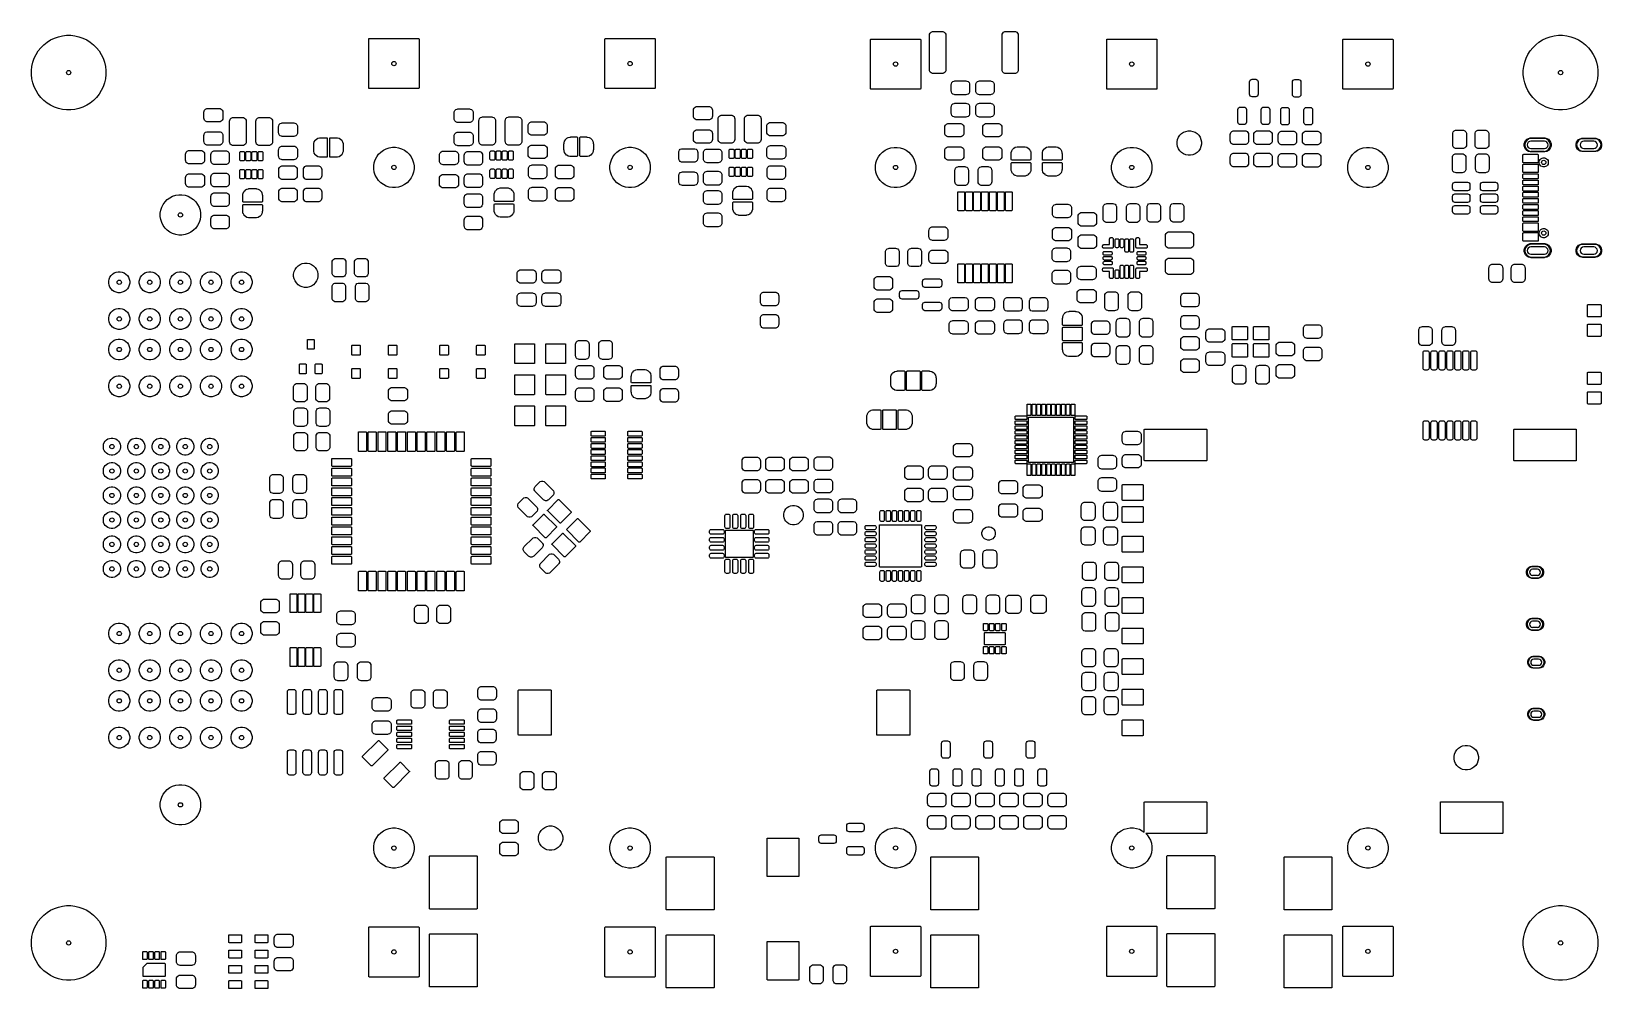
# Model space of a CAD drawing. Header units: inches. Extents: x 0.27 to 5.32, y 0.14 to 3.22.
import ezdxf

# ---------------------------------------------------------------- set-up
doc = ezdxf.new("R2010")
doc.units = ezdxf.units.IN
doc.header["$MEASUREMENT"] = 0
doc.layers.add('BLACK', color=250, linetype='CONTINUOUS')

msp = doc.modelspace()

# ---------------------------------------------------------------- linework, layer by layer
at = {"layer": 'BLACK', "linetype": 'CONTINUOUS'}
for p, q in [((0.31, 3.1795), (0.3205, 3.1879)), ((0.3205, 3.1879), (0.3319, 3.1951)), ((0.3319, 3.1951), (0.344, 3.2009)), ((0.344, 3.2009), (0.3568, 3.2054)), ((0.3568, 3.2054), (0.3699, 3.2084)), ((0.3699, 3.2084), (0.3833, 3.2099)), ((0.3833, 3.2099), (0.3967, 3.2099)), ((0.3967, 3.2099), (0.4101, 3.2084)), ((0.4101, 3.2084), (0.4232, 3.2054)), ((0.4232, 3.2054), (0.436, 3.2009)), ((0.436, 3.2009), (0.4481, 3.1951)), ((0.4481, 3.1951), (0.4595, 3.1879)), ((0.4595, 3.1879), (0.47, 3.1795)), ((1.3557, 3.1979), (1.3559, 3.1986)), ((1.3557, 3.0404), (1.3557, 3.1979)), ((1.3559, 3.1986), (1.3563, 3.1993)), ((1.3563, 3.1993), (1.357, 3.1997)), ((1.357, 3.1997), (1.3577, 3.1998)), ((1.3577, 3.1998), (1.5152, 3.1998)), ((1.5152, 3.1998), (1.516, 3.1997)), ((1.516, 3.1997), (1.5166, 3.1993)), ((1.5166, 3.1993), (1.517, 3.1986)), ((1.517, 3.1986), (1.5172, 3.1979)), ((1.5172, 3.1979), (1.5172, 3.0404)), ((2.1156, 3.1979), (2.1157, 3.1986)), ((2.1156, 3.0404), (2.1156, 3.1979)), ((2.1157, 3.1986), (2.1162, 3.1993)), ((2.1162, 3.1993), (2.1168, 3.1997)), ((2.1168, 3.1997), (2.1176, 3.1998)), ((2.1176, 3.1998), (2.275, 3.1998)), ((2.275, 3.1998), (2.2758, 3.1997)), ((2.2758, 3.1997), (2.2764, 3.1993)), ((2.2764, 3.1993), (2.2769, 3.1986)), ((2.2769, 3.1986), (2.277, 3.1979)), ((2.277, 3.1979), (2.277, 3.0404)), ((2.9699, 3.1959), (2.9701, 3.1967)), ((2.9699, 3.0384), (2.9699, 3.1959)), ((2.9701, 3.1967), (2.9705, 3.1973)), ((2.9705, 3.1973), (2.9711, 3.1977)), ((2.9711, 3.1977), (2.9719, 3.1979)), ((2.9719, 3.1979), (3.1294, 3.1979)), ((3.1294, 3.1979), (3.1301, 3.1977)), ((3.1301, 3.1977), (3.1308, 3.1973)), ((3.1308, 3.1973), (3.1312, 3.1967)), ((3.1312, 3.1967), (3.1313, 3.1959)), ((3.1313, 3.1959), (3.1313, 3.0384)), ((3.1599, 3.2107), (3.1602, 3.2134)), ((3.1599, 3.0985), (3.1599, 3.2107)), ((3.1602, 3.2134), (3.1619, 3.2173)), ((3.1619, 3.2173), (3.165, 3.2204)), ((3.165, 3.2204), (3.169, 3.2222)), ((3.169, 3.2222), (3.1717, 3.2225)), ((3.1717, 3.2225), (3.2002, 3.2225)), ((3.2002, 3.2225), (3.2029, 3.2222)), ((3.2029, 3.2222), (3.2069, 3.2204)), ((3.2069, 3.2204), (3.21, 3.2173)), ((3.21, 3.2173), (3.2117, 3.2134)), ((3.2117, 3.2134), (3.212, 3.2107)), ((3.212, 3.2107), (3.212, 3.0985)), ((3.3931, 3.2107), (3.3935, 3.2134)), ((3.3931, 3.0985), (3.3931, 3.2107)), ((3.3935, 3.2134), (3.3952, 3.2173)), ((3.3952, 3.2173), (3.3983, 3.2204)), ((3.3983, 3.2204), (3.4023, 3.2222)), ((3.4023, 3.2222), (3.405, 3.2225)), ((3.405, 3.2225), (3.4335, 3.2225)), ((3.4335, 3.2225), (3.4362, 3.2222)), ((3.4362, 3.2222), (3.4402, 3.2204)), ((3.4402, 3.2204), (3.4432, 3.2173)), ((3.4432, 3.2173), (3.445, 3.2134)), ((3.445, 3.2134), (3.4453, 3.2107)), ((3.4453, 3.2107), (3.4453, 3.0985)), ((3.7298, 3.1959), (3.7299, 3.1967)), ((3.7298, 3.0384), (3.7298, 3.1959)), ((3.7299, 3.1967), (3.7303, 3.1973)), ((3.7303, 3.1973), (3.731, 3.1977)), ((3.731, 3.1977), (3.7317, 3.1979)), ((3.7317, 3.1979), (3.8892, 3.1979)), ((3.8892, 3.1979), (3.89, 3.1977)), ((3.89, 3.1977), (3.8906, 3.1973)), ((3.8906, 3.1973), (3.891, 3.1967)), ((3.891, 3.1967), (3.8912, 3.1959)), ((3.8912, 3.1959), (3.8912, 3.0384)), ((4.4896, 3.1959), (4.4898, 3.1967)), ((4.4896, 3.0384), (4.4896, 3.1959)), ((4.4898, 3.1967), (4.4902, 3.1973)), ((4.4902, 3.1973), (4.4908, 3.1977)), ((4.4908, 3.1977), (4.4916, 3.1979)), ((4.4916, 3.1979), (4.6491, 3.1979)), ((4.6491, 3.1979), (4.6498, 3.1977)), ((4.6498, 3.1977), (4.6504, 3.1973)), ((4.6504, 3.1973), (4.6509, 3.1967)), ((4.6509, 3.1967), (4.651, 3.1959)), ((4.651, 3.1959), (4.651, 3.0384)), ((5.11, 3.1795), (5.1205, 3.1879)), ((5.1205, 3.1879), (5.1319, 3.1951)), ((5.1319, 3.1951), (5.144, 3.2009)), ((5.144, 3.2009), (5.1568, 3.2054)), ((5.1568, 3.2054), (5.1699, 3.2084)), ((5.1699, 3.2084), (5.1833, 3.2099)), ((5.1833, 3.2099), (5.1967, 3.2099)), ((5.1967, 3.2099), (5.2101, 3.2084)), ((5.2101, 3.2084), (5.2232, 3.2054)), ((5.2232, 3.2054), (5.236, 3.2009)), ((5.236, 3.2009), (5.2481, 3.1951)), ((5.2481, 3.1951), (5.2595, 3.1879)), ((5.2595, 3.1879), (5.27, 3.1795)), ((0.2746, 3.1232), (0.2791, 3.136)), ((0.2791, 3.136), (0.2849, 3.1481)), ((0.2849, 3.1481), (0.2921, 3.1595)), ((0.2921, 3.1595), (0.3005, 3.17)), ((0.3005, 3.17), (0.31, 3.1795)), ((0.47, 3.1795), (0.4795, 3.17)), ((0.4795, 3.17), (0.4879, 3.1595)), ((0.4879, 3.1595), (0.4951, 3.1481)), ((0.4951, 3.1481), (0.5009, 3.136)), ((0.5009, 3.136), (0.5054, 3.1232)), ((5.0746, 3.1232), (5.0791, 3.136)), ((5.0791, 3.136), (5.0849, 3.1481)), ((5.0849, 3.1481), (5.0921, 3.1595)), ((5.0921, 3.1595), (5.1005, 3.17)), ((5.1005, 3.17), (5.11, 3.1795)), ((5.27, 3.1795), (5.2795, 3.17)), ((5.2795, 3.17), (5.2879, 3.1595)), ((5.2879, 3.1595), (5.2951, 3.1481)), ((5.2951, 3.1481), (5.3009, 3.136)), ((5.3009, 3.136), (5.3054, 3.1232)), ((0.2701, 3.0967), (0.2716, 3.1101)), ((0.2701, 3.0833), (0.2701, 3.0967)), ((0.2716, 3.0699), (0.2701, 3.0833)), ((0.2716, 3.1101), (0.2746, 3.1232)), ((0.5054, 3.1232), (0.5084, 3.1101)), ((0.5084, 3.1101), (0.5099, 3.0967)), ((0.5099, 3.0833), (0.5084, 3.0699)), ((0.5099, 3.0967), (0.5099, 3.0833)), ((3.1602, 3.0958), (3.1599, 3.0985)), ((3.1619, 3.0918), (3.1602, 3.0958)), ((3.165, 3.0887), (3.1619, 3.0918)), ((3.169, 3.087), (3.165, 3.0887)), ((3.1717, 3.0867), (3.169, 3.087)), ((3.2002, 3.0867), (3.1717, 3.0867)), ((3.2029, 3.087), (3.2002, 3.0867)), ((3.2069, 3.0887), (3.2029, 3.087)), ((3.21, 3.0918), (3.2069, 3.0887)), ((3.2117, 3.0958), (3.21, 3.0918)), ((3.212, 3.0985), (3.2117, 3.0958)), ((3.3935, 3.0958), (3.3931, 3.0985)), ((3.3952, 3.0918), (3.3935, 3.0958)), ((3.3983, 3.0887), (3.3952, 3.0918)), ((3.4023, 3.087), (3.3983, 3.0887)), ((3.405, 3.0867), (3.4023, 3.087)), ((3.4335, 3.0867), (3.405, 3.0867)), ((3.4362, 3.087), (3.4335, 3.0867)), ((3.4402, 3.0887), (3.4362, 3.087)), ((3.4432, 3.0918), (3.4402, 3.0887)), ((3.445, 3.0958), (3.4432, 3.0918)), ((3.4453, 3.0985), (3.445, 3.0958)), ((5.0701, 3.0967), (5.0716, 3.1101)), ((5.0701, 3.0833), (5.0701, 3.0967)), ((5.0716, 3.0699), (5.0701, 3.0833)), ((5.0716, 3.1101), (5.0746, 3.1232)), ((5.3054, 3.1232), (5.3084, 3.1101)), ((5.3084, 3.1101), (5.3099, 3.0967)), ((5.3099, 3.0833), (5.3084, 3.0699)), ((5.3099, 3.0967), (5.3099, 3.0833)), ((0.2746, 3.0568), (0.2716, 3.0699)), ((0.2791, 3.044), (0.2746, 3.0568)), ((0.2849, 3.0319), (0.2791, 3.044)), ((0.2921, 3.0205), (0.2849, 3.0319)), ((0.4951, 3.0319), (0.4879, 3.0205)), ((0.5009, 3.044), (0.4951, 3.0319)), ((0.5054, 3.0568), (0.5009, 3.044)), ((0.5084, 3.0699), (0.5054, 3.0568)), ((1.3559, 3.0396), (1.3557, 3.0404)), ((1.3563, 3.039), (1.3559, 3.0396)), ((1.357, 3.0386), (1.3563, 3.039)), ((1.3577, 3.0384), (1.357, 3.0386)), ((1.5152, 3.0384), (1.3577, 3.0384)), ((1.516, 3.0386), (1.5152, 3.0384)), ((1.5166, 3.039), (1.516, 3.0386)), ((1.517, 3.0396), (1.5166, 3.039)), ((1.5172, 3.0404), (1.517, 3.0396)), ((2.1157, 3.0396), (2.1156, 3.0404)), ((2.1162, 3.039), (2.1157, 3.0396)), ((2.1168, 3.0386), (2.1162, 3.039)), ((2.1176, 3.0384), (2.1168, 3.0386)), ((2.275, 3.0384), (2.1176, 3.0384)), ((2.2758, 3.0386), (2.275, 3.0384)), ((2.2764, 3.039), (2.2758, 3.0386)), ((2.2769, 3.0396), (2.2764, 3.039)), ((2.277, 3.0404), (2.2769, 3.0396)), ((2.9701, 3.0377), (2.9699, 3.0384)), ((2.9705, 3.037), (2.9701, 3.0377)), ((2.9711, 3.0366), (2.9705, 3.037)), ((2.9719, 3.0365), (2.9711, 3.0366)), ((3.1294, 3.0365), (2.9719, 3.0365)), ((3.1301, 3.0366), (3.1294, 3.0365)), ((3.1308, 3.037), (3.1301, 3.0366)), ((3.1312, 3.0377), (3.1308, 3.037)), ((3.1313, 3.0384), (3.1312, 3.0377)), ((3.2298, 3.0512), (3.2301, 3.0539)), ((3.2298, 3.0306), (3.2298, 3.0512)), ((3.2301, 3.0539), (3.2318, 3.0579)), ((3.2318, 3.0579), (3.2349, 3.061)), ((3.2349, 3.061), (3.2389, 3.0627)), ((3.2389, 3.0627), (3.2416, 3.063)), ((3.2416, 3.063), (3.277, 3.063)), ((3.277, 3.063), (3.2797, 3.0627)), ((3.2797, 3.0627), (3.2837, 3.061)), ((3.2837, 3.061), (3.2868, 3.0579)), ((3.2868, 3.0579), (3.2885, 3.0539)), ((3.2885, 3.0539), (3.2888, 3.0512)), ((3.2888, 3.0512), (3.2888, 3.0306)), ((3.3085, 3.0512), (3.3088, 3.0539)), ((3.3085, 3.0306), (3.3085, 3.0512)), ((3.3088, 3.0539), (3.3106, 3.0579)), ((3.3106, 3.0579), (3.3136, 3.061)), ((3.3136, 3.061), (3.3176, 3.0627)), ((3.3176, 3.0627), (3.3203, 3.063)), ((3.3203, 3.063), (3.3557, 3.063)), ((3.3557, 3.063), (3.3585, 3.0627)), ((3.3585, 3.0627), (3.3624, 3.061)), ((3.3624, 3.061), (3.3655, 3.0579)), ((3.3655, 3.0579), (3.3672, 3.0539)), ((3.3672, 3.0539), (3.3676, 3.0512)), ((3.3676, 3.0512), (3.3676, 3.0306)), ((3.7299, 3.0377), (3.7298, 3.0384)), ((3.7303, 3.037), (3.7299, 3.0377)), ((3.731, 3.0366), (3.7303, 3.037)), ((3.7317, 3.0365), (3.731, 3.0366)), ((3.8892, 3.0365), (3.7317, 3.0365)), ((3.89, 3.0366), (3.8892, 3.0365)), ((3.8906, 3.037), (3.89, 3.0366)), ((3.891, 3.0377), (3.8906, 3.037)), ((3.8912, 3.0384), (3.891, 3.0377)), ((4.1894, 3.0606), (4.19, 3.0636)), ((4.1894, 3.0202), (4.1894, 3.0606)), ((4.19, 3.0636), (4.1917, 3.0661)), ((4.1917, 3.0661), (4.1943, 3.0678)), ((4.1943, 3.0678), (4.1973, 3.0684)), ((4.1973, 3.0684), (4.2091, 3.0684)), ((4.2091, 3.0684), (4.2121, 3.0678)), ((4.2121, 3.0678), (4.2147, 3.0661)), ((4.2147, 3.0661), (4.2164, 3.0636)), ((4.2164, 3.0636), (4.217, 3.0606)), ((4.217, 3.0606), (4.217, 3.0202)), ((4.3272, 3.0596), (4.3278, 3.0626)), ((4.3272, 3.0192), (4.3272, 3.0596)), ((4.3278, 3.0626), (4.3295, 3.0652)), ((4.3295, 3.0652), (4.3321, 3.0669)), ((4.3321, 3.0669), (4.3351, 3.0675)), ((4.3351, 3.0675), (4.3469, 3.0675)), ((4.3469, 3.0675), (4.3499, 3.0669)), ((4.3499, 3.0669), (4.3525, 3.0652)), ((4.3525, 3.0652), (4.3542, 3.0626)), ((4.3542, 3.0626), (4.3548, 3.0596)), ((4.3548, 3.0596), (4.3548, 3.0192)), ((4.4898, 3.0377), (4.4896, 3.0384)), ((4.4902, 3.037), (4.4898, 3.0377)), ((4.4908, 3.0366), (4.4902, 3.037)), ((4.4916, 3.0365), (4.4908, 3.0366)), ((4.6491, 3.0365), (4.4916, 3.0365)), ((4.6498, 3.0366), (4.6491, 3.0365)), ((4.6504, 3.037), (4.6498, 3.0366)), ((4.6509, 3.0377), (4.6504, 3.037)), ((4.651, 3.0384), (4.6509, 3.0377)), ((5.0746, 3.0568), (5.0716, 3.0699)), ((5.0791, 3.044), (5.0746, 3.0568)), ((5.0849, 3.0319), (5.0791, 3.044)), ((5.0921, 3.0205), (5.0849, 3.0319)), ((5.2951, 3.0319), (5.2879, 3.0205)), ((5.3009, 3.044), (5.2951, 3.0319)), ((5.3054, 3.0568), (5.3009, 3.044)), ((5.3084, 3.0699), (5.3054, 3.0568)), ((0.3005, 3.01), (0.2921, 3.0205)), ((0.31, 3.0005), (0.3005, 3.01)), ((0.3205, 2.9921), (0.31, 3.0005)), ((0.3319, 2.9849), (0.3205, 2.9921)), ((0.344, 2.9791), (0.3319, 2.9849)), ((0.4481, 2.9849), (0.436, 2.9791)), ((0.4595, 2.9921), (0.4481, 2.9849)), ((0.47, 3.0005), (0.4595, 2.9921)), ((0.4795, 3.01), (0.47, 3.0005)), ((0.4879, 3.0205), (0.4795, 3.01)), ((2.4091, 2.9806), (2.4119, 2.9809)), ((2.4119, 2.9809), (2.4493, 2.9809)), ((2.4493, 2.9809), (2.452, 2.9806)), ((3.2301, 3.0278), (3.2298, 3.0306)), ((3.2298, 2.9794), (3.2301, 2.9821)), ((3.2318, 3.0239), (3.2301, 3.0278)), ((3.2301, 2.9821), (3.2318, 2.986)), ((3.2349, 3.0208), (3.2318, 3.0239)), ((3.2318, 2.986), (3.2349, 2.9891)), ((3.2389, 3.0191), (3.2349, 3.0208)), ((3.2349, 2.9891), (3.2389, 2.9909)), ((3.2416, 3.0187), (3.2389, 3.0191)), ((3.2389, 2.9909), (3.2416, 2.9912)), ((3.277, 3.0187), (3.2416, 3.0187)), ((3.2416, 2.9912), (3.277, 2.9912)), ((3.2797, 3.0191), (3.277, 3.0187)), ((3.277, 2.9912), (3.2797, 2.9909)), ((3.2837, 3.0208), (3.2797, 3.0191)), ((3.2797, 2.9909), (3.2837, 2.9891)), ((3.2868, 3.0239), (3.2837, 3.0208)), ((3.2837, 2.9891), (3.2868, 2.986)), ((3.2885, 3.0278), (3.2868, 3.0239)), ((3.2868, 2.986), (3.2885, 2.9821)), ((3.2888, 3.0306), (3.2885, 3.0278)), ((3.2885, 2.9821), (3.2888, 2.9794)), ((3.3088, 3.0278), (3.3085, 3.0306)), ((3.3085, 2.9794), (3.3088, 2.9821)), ((3.3106, 3.0239), (3.3088, 3.0278)), ((3.3088, 2.9821), (3.3106, 2.986)), ((3.3136, 3.0208), (3.3106, 3.0239)), ((3.3106, 2.986), (3.3136, 2.9891)), ((3.3176, 3.0191), (3.3136, 3.0208)), ((3.3136, 2.9891), (3.3176, 2.9909)), ((3.3203, 3.0187), (3.3176, 3.0191)), ((3.3176, 2.9909), (3.3203, 2.9912)), ((3.3557, 3.0187), (3.3203, 3.0187)), ((3.3203, 2.9912), (3.3557, 2.9912)), ((3.3585, 3.0191), (3.3557, 3.0187)), ((3.3557, 2.9912), (3.3585, 2.9909)), ((3.3624, 3.0208), (3.3585, 3.0191)), ((3.3585, 2.9909), (3.3624, 2.9891)), ((3.3655, 3.0239), (3.3624, 3.0208)), ((3.3624, 2.9891), (3.3655, 2.986)), ((3.3672, 3.0278), (3.3655, 3.0239)), ((3.3655, 2.986), (3.3672, 2.9821)), ((3.3676, 3.0306), (3.3672, 3.0278)), ((3.3672, 2.9821), (3.3676, 2.9794)), ((4.19, 3.0172), (4.1894, 3.0202)), ((4.1917, 3.0146), (4.19, 3.0172)), ((4.1943, 3.0129), (4.1917, 3.0146)), ((4.1973, 3.0123), (4.1943, 3.0129)), ((4.2091, 3.0123), (4.1973, 3.0123)), ((4.2121, 3.0129), (4.2091, 3.0123)), ((4.2147, 3.0146), (4.2121, 3.0129)), ((4.2164, 3.0172), (4.2147, 3.0146)), ((4.217, 3.0202), (4.2164, 3.0172)), ((4.3278, 3.0162), (4.3272, 3.0192)), ((4.3295, 3.0137), (4.3278, 3.0162)), ((4.3321, 3.012), (4.3295, 3.0137)), ((4.3351, 3.0114), (4.3321, 3.012)), ((4.3469, 3.0114), (4.3351, 3.0114)), ((4.3499, 3.012), (4.3469, 3.0114)), ((4.3525, 3.0137), (4.3499, 3.012)), ((4.3542, 3.0162), (4.3525, 3.0137)), ((4.3548, 3.0192), (4.3542, 3.0162)), ((5.1005, 3.01), (5.0921, 3.0205)), ((5.11, 3.0005), (5.1005, 3.01)), ((5.1205, 2.9921), (5.11, 3.0005)), ((5.1319, 2.9849), (5.1205, 2.9921)), ((5.144, 2.9791), (5.1319, 2.9849)), ((5.2481, 2.9849), (5.236, 2.9791)), ((5.2595, 2.9921), (5.2481, 2.9849)), ((5.27, 3.0005), (5.2595, 2.9921)), ((5.2795, 3.01), (5.27, 3.0005)), ((5.2879, 3.0205), (5.2795, 3.01)), ((0.3568, 2.9746), (0.344, 2.9791)), ((0.3699, 2.9716), (0.3568, 2.9746)), ((0.3833, 2.9701), (0.3699, 2.9716)), ((0.3967, 2.9701), (0.3833, 2.9701)), ((0.4101, 2.9716), (0.3967, 2.9701)), ((0.4232, 2.9746), (0.4101, 2.9716)), ((0.436, 2.9791), (0.4232, 2.9746)), ((0.8252, 2.9628), (0.8255, 2.9655)), ((0.8252, 2.9431), (0.8252, 2.9628)), ((0.8255, 2.9404), (0.8252, 2.9431)), ((0.8255, 2.9655), (0.8273, 2.9695)), ((0.8273, 2.9365), (0.8255, 2.9404)), ((0.8273, 2.9695), (0.8304, 2.9726)), ((0.8304, 2.9334), (0.8273, 2.9365)), ((0.8304, 2.9726), (0.8343, 2.9743)), ((0.8343, 2.9317), (0.8304, 2.9334)), ((0.8343, 2.9743), (0.837, 2.9746)), ((0.837, 2.9313), (0.8343, 2.9317)), ((0.837, 2.9746), (0.8744, 2.9746)), ((0.8744, 2.9313), (0.837, 2.9313)), ((0.8744, 2.9746), (0.8772, 2.9743)), ((0.8772, 2.9317), (0.8744, 2.9313)), ((0.8772, 2.9743), (0.8811, 2.9726)), ((0.8811, 2.9334), (0.8772, 2.9317)), ((0.8811, 2.9726), (0.8842, 2.9695)), ((0.8842, 2.9365), (0.8811, 2.9334)), ((0.8842, 2.9695), (0.8859, 2.9655)), ((0.8859, 2.9404), (0.8842, 2.9365)), ((0.8859, 2.9655), (0.8863, 2.9628)), ((0.8863, 2.9431), (0.8859, 2.9404)), ((0.8863, 2.9628), (0.8863, 2.9431)), ((0.9079, 2.9338), (0.9082, 2.9365)), ((0.9079, 2.8669), (0.9079, 2.9338)), ((0.9082, 2.9365), (0.91, 2.9405)), ((0.91, 2.9405), (0.913, 2.9435)), ((0.913, 2.9435), (0.917, 2.9453)), ((0.917, 2.9453), (0.9197, 2.9456)), ((0.9197, 2.9456), (0.9493, 2.9456)), ((0.9493, 2.9456), (0.952, 2.9453)), ((0.952, 2.9453), (0.9559, 2.9435)), ((0.9559, 2.9435), (0.959, 2.9405)), ((0.959, 2.9405), (0.9607, 2.9365)), ((0.9607, 2.9365), (0.9611, 2.9338)), ((0.9611, 2.9338), (0.9611, 2.8669)), ((0.9926, 2.9338), (0.9929, 2.9365)), ((0.9926, 2.8669), (0.9926, 2.9338)), ((0.9929, 2.9365), (0.9946, 2.9405)), ((0.9946, 2.9405), (0.9977, 2.9435)), ((0.9977, 2.9435), (1.0017, 2.9453)), ((1.0017, 2.9453), (1.0044, 2.9456)), ((1.0044, 2.9456), (1.0339, 2.9456)), ((1.0339, 2.9456), (1.0366, 2.9453)), ((1.0366, 2.9453), (1.0406, 2.9435)), ((1.0406, 2.9435), (1.0436, 2.9405)), ((1.0436, 2.9405), (1.0454, 2.9365)), ((1.0454, 2.9365), (1.0457, 2.9338)), ((1.0457, 2.9338), (1.0457, 2.8669)), ((1.6304, 2.9611), (1.6307, 2.9638)), ((1.6304, 2.9414), (1.6304, 2.9611)), ((1.6307, 2.9387), (1.6304, 2.9414)), ((1.6307, 2.9638), (1.6324, 2.9677)), ((1.6324, 2.9347), (1.6307, 2.9387)), ((1.6324, 2.9677), (1.6355, 2.9708)), ((1.6355, 2.9316), (1.6324, 2.9347)), ((1.6355, 2.9708), (1.6395, 2.9726)), ((1.6395, 2.9299), (1.6355, 2.9316)), ((1.6395, 2.9726), (1.6422, 2.9729)), ((1.6422, 2.9729), (1.6796, 2.9729)), ((1.6796, 2.9729), (1.6823, 2.9726)), ((1.6823, 2.9726), (1.6862, 2.9708)), ((1.6862, 2.9316), (1.6823, 2.9299)), ((1.6862, 2.9708), (1.6893, 2.9677)), ((1.6893, 2.9347), (1.6862, 2.9316)), ((1.6893, 2.9677), (1.6911, 2.9638)), ((1.6911, 2.9387), (1.6893, 2.9347)), ((1.6911, 2.9638), (1.6914, 2.9611)), ((1.6914, 2.9414), (1.6911, 2.9387)), ((1.6914, 2.9611), (1.6914, 2.9414)), ((1.7101, 2.9355), (1.7104, 2.9382)), ((1.7101, 2.8685), (1.7101, 2.9355)), ((1.7104, 2.9382), (1.7121, 2.9421)), ((1.7121, 2.9421), (1.7152, 2.9452)), ((1.7152, 2.9452), (1.7192, 2.947)), ((1.7192, 2.947), (1.7219, 2.9473)), ((1.7219, 2.9473), (1.7514, 2.9473)), ((1.7514, 2.9473), (1.7541, 2.947)), ((1.7541, 2.947), (1.7581, 2.9452)), ((1.7581, 2.9452), (1.7612, 2.9421)), ((1.7612, 2.9421), (1.7629, 2.9382)), ((1.7629, 2.9382), (1.7632, 2.9355)), ((1.7632, 2.9355), (1.7632, 2.8685)), ((1.7947, 2.9355), (1.795, 2.9382)), ((1.7947, 2.8685), (1.7947, 2.9355)), ((1.795, 2.9382), (1.7968, 2.9421)), ((1.7968, 2.9421), (1.7999, 2.9452)), ((1.7999, 2.9452), (1.8038, 2.947)), ((1.8038, 2.947), (1.8065, 2.9473)), ((1.8065, 2.9473), (1.8361, 2.9473)), ((1.8361, 2.9473), (1.8388, 2.947)), ((1.8388, 2.947), (1.8427, 2.9452)), ((1.8427, 2.9452), (1.8458, 2.9421)), ((1.8458, 2.9421), (1.8476, 2.9382)), ((1.8476, 2.9382), (1.8479, 2.9355)), ((1.8479, 2.9355), (1.8479, 2.8685)), ((1.8737, 2.9295), (1.8777, 2.9312)), ((1.8777, 2.9312), (1.8804, 2.9315)), ((1.8804, 2.9315), (1.9178, 2.9315)), ((1.9178, 2.9315), (1.9205, 2.9312)), ((1.9205, 2.9312), (1.9244, 2.9295)), ((2.4, 2.9691), (2.4004, 2.9718)), ((2.4, 2.9494), (2.4, 2.9691)), ((2.4004, 2.9467), (2.4, 2.9494)), ((2.4004, 2.9718), (2.4021, 2.9758)), ((2.4021, 2.9428), (2.4004, 2.9467)), ((2.4021, 2.9758), (2.4052, 2.9789)), ((2.4052, 2.9397), (2.4021, 2.9428)), ((2.4052, 2.9789), (2.4091, 2.9806)), ((2.4091, 2.938), (2.4052, 2.9397)), ((2.4119, 2.9376), (2.4091, 2.938)), ((2.4493, 2.9376), (2.4119, 2.9376)), ((2.452, 2.938), (2.4493, 2.9376)), ((2.452, 2.9806), (2.4559, 2.9789)), ((2.4559, 2.9397), (2.452, 2.938)), ((2.4559, 2.9789), (2.459, 2.9758)), ((2.459, 2.9428), (2.4559, 2.9397)), ((2.459, 2.9758), (2.4607, 2.9718)), ((2.4607, 2.9467), (2.459, 2.9428)), ((2.4607, 2.9718), (2.4611, 2.9691)), ((2.4611, 2.9494), (2.4607, 2.9467)), ((2.4611, 2.9691), (2.4611, 2.9494)), ((2.4798, 2.9416), (2.4801, 2.9443)), ((2.4798, 2.8746), (2.4798, 2.9416)), ((2.4801, 2.9443), (2.4818, 2.9482)), ((2.4818, 2.9482), (2.4849, 2.9513)), ((2.4849, 2.9513), (2.4889, 2.9531)), ((2.4889, 2.9531), (2.4916, 2.9534)), ((2.4916, 2.9534), (2.5211, 2.9534)), ((2.5211, 2.9534), (2.5238, 2.9531)), ((2.5238, 2.9531), (2.5278, 2.9513)), ((2.5278, 2.9513), (2.5308, 2.9482)), ((2.5308, 2.9482), (2.5326, 2.9443)), ((2.5326, 2.9443), (2.5329, 2.9416)), ((2.5329, 2.9416), (2.5329, 2.8746)), ((2.5644, 2.9416), (2.5647, 2.9443)), ((2.5644, 2.8746), (2.5644, 2.9416)), ((2.5647, 2.9443), (2.5665, 2.9482)), ((2.5665, 2.9482), (2.5695, 2.9513)), ((2.5695, 2.9513), (2.5735, 2.9531)), ((2.5735, 2.9531), (2.5762, 2.9534)), ((2.5762, 2.9534), (2.6057, 2.9534)), ((2.6057, 2.9534), (2.6085, 2.9531)), ((2.6085, 2.9531), (2.6124, 2.9513)), ((2.6124, 2.9513), (2.6155, 2.9482)), ((2.6155, 2.9482), (2.6172, 2.9443)), ((2.6172, 2.9443), (2.6176, 2.9416)), ((2.6176, 2.9416), (2.6176, 2.8746)), ((3.2298, 2.9587), (3.2298, 2.9794)), ((3.2301, 2.956), (3.2298, 2.9587)), ((3.2318, 2.952), (3.2301, 2.956)), ((3.2349, 2.949), (3.2318, 2.952)), ((3.2389, 2.9472), (3.2349, 2.949)), ((3.2416, 2.9469), (3.2389, 2.9472)), ((3.277, 2.9469), (3.2416, 2.9469)), ((3.2797, 2.9472), (3.277, 2.9469)), ((3.2837, 2.949), (3.2797, 2.9472)), ((3.2868, 2.952), (3.2837, 2.949)), ((3.2885, 2.956), (3.2868, 2.952)), ((3.2888, 2.9587), (3.2885, 2.956)), ((3.2888, 2.9794), (3.2888, 2.9587)), ((3.3085, 2.9587), (3.3085, 2.9794)), ((3.3088, 2.956), (3.3085, 2.9587)), ((3.3106, 2.952), (3.3088, 2.956)), ((3.3136, 2.949), (3.3106, 2.952)), ((3.3176, 2.9472), (3.3136, 2.949)), ((3.3203, 2.9469), (3.3176, 2.9472)), ((3.3557, 2.9469), (3.3203, 2.9469)), ((3.3585, 2.9472), (3.3557, 2.9469)), ((3.3624, 2.949), (3.3585, 2.9472)), ((3.3655, 2.952), (3.3624, 2.949)), ((3.3672, 2.956), (3.3655, 2.952)), ((3.3676, 2.9587), (3.3672, 2.956)), ((3.3676, 2.9794), (3.3676, 2.9587)), ((4.152, 2.971), (4.1526, 2.974)), ((4.152, 2.9306), (4.152, 2.971)), ((4.1526, 2.9276), (4.152, 2.9306)), ((4.1526, 2.974), (4.1543, 2.9766)), ((4.1543, 2.9766), (4.1569, 2.9783)), ((4.1569, 2.9783), (4.1599, 2.9789)), ((4.1599, 2.9789), (4.1717, 2.9789)), ((4.1717, 2.9789), (4.1747, 2.9783)), ((4.1747, 2.9783), (4.1773, 2.9766)), ((4.1773, 2.9766), (4.179, 2.974)), ((4.179, 2.974), (4.1796, 2.971)), ((4.1796, 2.9306), (4.179, 2.9276)), ((4.1796, 2.971), (4.1796, 2.9306)), ((4.2268, 2.971), (4.2274, 2.974)), ((4.2268, 2.9306), (4.2268, 2.971)), ((4.2274, 2.9276), (4.2268, 2.9306)), ((4.2274, 2.974), (4.2291, 2.9766)), ((4.2291, 2.9766), (4.2317, 2.9783)), ((4.2317, 2.9783), (4.2347, 2.9789)), ((4.2347, 2.9789), (4.2465, 2.9789)), ((4.2465, 2.9789), (4.2495, 2.9783)), ((4.2495, 2.9783), (4.2521, 2.9766)), ((4.2521, 2.9766), (4.2538, 2.974)), ((4.2538, 2.974), (4.2544, 2.971)), ((4.2544, 2.9306), (4.2538, 2.9276)), ((4.2544, 2.971), (4.2544, 2.9306)), ((4.2898, 2.97), (4.2904, 2.973)), ((4.2898, 2.9297), (4.2898, 2.97)), ((4.2904, 2.973), (4.2921, 2.9756)), ((4.2921, 2.9756), (4.2947, 2.9773)), ((4.2947, 2.9773), (4.2977, 2.9779)), ((4.2977, 2.9779), (4.3095, 2.9779)), ((4.3095, 2.9779), (4.3125, 2.9773)), ((4.3125, 2.9773), (4.3151, 2.9756)), ((4.3151, 2.9756), (4.3168, 2.973)), ((4.3168, 2.973), (4.3174, 2.97)), ((4.3174, 2.97), (4.3174, 2.9297)), ((4.3646, 2.97), (4.3652, 2.973)), ((4.3646, 2.9297), (4.3646, 2.97)), ((4.3652, 2.973), (4.3669, 2.9756)), ((4.3669, 2.9756), (4.3695, 2.9773)), ((4.3695, 2.9773), (4.3725, 2.9779)), ((4.3725, 2.9779), (4.3843, 2.9779)), ((4.3843, 2.9779), (4.3873, 2.9773)), ((4.3873, 2.9773), (4.3899, 2.9756)), ((4.3899, 2.9756), (4.3916, 2.973)), ((4.3916, 2.973), (4.3922, 2.97)), ((4.3922, 2.97), (4.3922, 2.9297)), ((5.1568, 2.9746), (5.144, 2.9791)), ((5.1699, 2.9716), (5.1568, 2.9746)), ((5.1833, 2.9701), (5.1699, 2.9716)), ((5.1967, 2.9701), (5.1833, 2.9701)), ((5.2101, 2.9716), (5.1967, 2.9701)), ((5.2232, 2.9746), (5.2101, 2.9716)), ((5.236, 2.9791), (5.2232, 2.9746)), ((0.8252, 2.888), (0.8255, 2.8907)), ((0.8252, 2.8683), (0.8252, 2.888)), ((0.8255, 2.8907), (0.8273, 2.8947)), ((0.8273, 2.8947), (0.8304, 2.8978)), ((0.8304, 2.8978), (0.8343, 2.8995)), ((0.8343, 2.8995), (0.837, 2.8998)), ((0.837, 2.8998), (0.8744, 2.8998)), ((0.8744, 2.8998), (0.8772, 2.8995)), ((0.8772, 2.8995), (0.8811, 2.8978)), ((0.8811, 2.8978), (0.8842, 2.8947)), ((0.8842, 2.8947), (0.8859, 2.8907)), ((0.8859, 2.8907), (0.8863, 2.888)), ((0.8863, 2.888), (0.8863, 2.8683)), ((1.0654, 2.9161), (1.0657, 2.9188)), ((1.0654, 2.8964), (1.0654, 2.9161)), ((1.0657, 2.8937), (1.0654, 2.8964)), ((1.0657, 2.9188), (1.0675, 2.9228)), ((1.0675, 2.8897), (1.0657, 2.8937)), ((1.0675, 2.9228), (1.0705, 2.9258)), ((1.0705, 2.8867), (1.0675, 2.8897)), ((1.0705, 2.9258), (1.0745, 2.9276)), ((1.0745, 2.8849), (1.0705, 2.8867)), ((1.0745, 2.9276), (1.0772, 2.9279)), ((1.0772, 2.8846), (1.0745, 2.8849)), ((1.0772, 2.9279), (1.1146, 2.9279)), ((1.1146, 2.8846), (1.0772, 2.8846)), ((1.1146, 2.9279), (1.1173, 2.9276)), ((1.1173, 2.8849), (1.1146, 2.8846)), ((1.1173, 2.9276), (1.1213, 2.9258)), ((1.1213, 2.8867), (1.1173, 2.8849)), ((1.1213, 2.9258), (1.1244, 2.9228)), ((1.1244, 2.8897), (1.1213, 2.8867)), ((1.1244, 2.9228), (1.1261, 2.9188)), ((1.1261, 2.8937), (1.1244, 2.8897)), ((1.1261, 2.9188), (1.1264, 2.9161)), ((1.1264, 2.8964), (1.1261, 2.8937)), ((1.1264, 2.9161), (1.1264, 2.8964)), ((1.1922, 2.8791), (1.1972, 2.8804)), ((1.1972, 2.8804), (1.1977, 2.8805)), ((1.1977, 2.8805), (1.1998, 2.8805)), ((1.1998, 2.8805), (1.2002, 2.8806)), ((1.2002, 2.8806), (1.2199, 2.8806)), ((1.2199, 2.8806), (1.2213, 2.8801)), ((1.2213, 2.8801), (1.2219, 2.8787)), ((1.2298, 2.8787), (1.2303, 2.8801)), ((1.2303, 2.8801), (1.2317, 2.8806)), ((1.2317, 2.8806), (1.2514, 2.8806)), ((1.2514, 2.8806), (1.2518, 2.8805)), ((1.2518, 2.8805), (1.254, 2.8805)), ((1.254, 2.8805), (1.2545, 2.8804)), ((1.2545, 2.8804), (1.2595, 2.8791)), ((1.6304, 2.8863), (1.6307, 2.889)), ((1.6304, 2.8666), (1.6304, 2.8863)), ((1.6307, 2.889), (1.6324, 2.8929)), ((1.6324, 2.8929), (1.6355, 2.896)), ((1.6355, 2.896), (1.6395, 2.8978)), ((1.6422, 2.9296), (1.6395, 2.9299)), ((1.6395, 2.8978), (1.6422, 2.8981)), ((1.6796, 2.9296), (1.6422, 2.9296)), ((1.6422, 2.8981), (1.6796, 2.8981)), ((1.6823, 2.9299), (1.6796, 2.9296)), ((1.6796, 2.8981), (1.6823, 2.8978)), ((1.6823, 2.8978), (1.6862, 2.896)), ((1.6862, 2.896), (1.6893, 2.8929)), ((1.6893, 2.8929), (1.6911, 2.889)), ((1.6911, 2.889), (1.6914, 2.8863)), ((1.6914, 2.8863), (1.6914, 2.8666)), ((1.8685, 2.9197), (1.8689, 2.9224)), ((1.8685, 2.9), (1.8685, 2.9197)), ((1.8689, 2.8973), (1.8685, 2.9)), ((1.8689, 2.9224), (1.8706, 2.9264)), ((1.8706, 2.8934), (1.8689, 2.8973)), ((1.8706, 2.9264), (1.8737, 2.9295)), ((1.8737, 2.8903), (1.8706, 2.8934)), ((1.8777, 2.8885), (1.8737, 2.8903)), ((1.8804, 2.8882), (1.8777, 2.8885)), ((1.9178, 2.8882), (1.8804, 2.8882)), ((1.9205, 2.8885), (1.9178, 2.8882)), ((1.9244, 2.8903), (1.9205, 2.8885)), ((1.9244, 2.9295), (1.9275, 2.9264)), ((1.9275, 2.8934), (1.9244, 2.8903)), ((1.9275, 2.9264), (1.9293, 2.9224)), ((1.9293, 2.8973), (1.9275, 2.8934)), ((1.9293, 2.9224), (1.9296, 2.9197)), ((1.9296, 2.9), (1.9293, 2.8973)), ((1.9296, 2.9197), (1.9296, 2.9)), ((1.9924, 2.8785), (1.9968, 2.8811)), ((1.9968, 2.8811), (1.9973, 2.8812)), ((1.9973, 2.8812), (2.0023, 2.8826)), ((2.0023, 2.8826), (2.0028, 2.8826)), ((2.0028, 2.8826), (2.0049, 2.8826)), ((2.0049, 2.8826), (2.0054, 2.8828)), ((2.0054, 2.8828), (2.025, 2.8828)), ((2.025, 2.8828), (2.0264, 2.8822)), ((2.0264, 2.8822), (2.027, 2.8808)), ((2.027, 2.8808), (2.027, 2.8218)), ((2.0349, 2.8808), (2.0355, 2.8822)), ((2.0349, 2.8218), (2.0349, 2.8808)), ((2.0355, 2.8822), (2.0369, 2.8828)), ((2.0369, 2.8828), (2.0565, 2.8828)), ((2.0565, 2.8828), (2.0569, 2.8826)), ((2.0569, 2.8826), (2.0591, 2.8826)), ((2.0591, 2.8826), (2.0596, 2.8826)), ((2.0596, 2.8826), (2.0646, 2.8812)), ((2.0646, 2.8812), (2.0651, 2.8811)), ((2.0651, 2.8811), (2.0695, 2.8785)), ((2.4, 2.8943), (2.4004, 2.897)), ((2.4, 2.8746), (2.4, 2.8943)), ((2.4004, 2.897), (2.4021, 2.901)), ((2.4021, 2.901), (2.4052, 2.9041)), ((2.4052, 2.9041), (2.4091, 2.9058)), ((2.4091, 2.9058), (2.4119, 2.9061)), ((2.4119, 2.9061), (2.4493, 2.9061)), ((2.4493, 2.9061), (2.452, 2.9058)), ((2.452, 2.9058), (2.4559, 2.9041)), ((2.4559, 2.9041), (2.459, 2.901)), ((2.459, 2.901), (2.4607, 2.897)), ((2.4607, 2.897), (2.4611, 2.8943)), ((2.4611, 2.8943), (2.4611, 2.8746)), ((2.6363, 2.918), (2.6366, 2.9207)), ((2.6363, 2.8983), (2.6363, 2.918)), ((2.6366, 2.8956), (2.6363, 2.8983)), ((2.6366, 2.9207), (2.6383, 2.9246)), ((2.6383, 2.8916), (2.6366, 2.8956)), ((2.6383, 2.9246), (2.6414, 2.9277)), ((2.6414, 2.8885), (2.6383, 2.8916)), ((2.6414, 2.9277), (2.6454, 2.9295)), ((2.6454, 2.8868), (2.6414, 2.8885)), ((2.6454, 2.9295), (2.6481, 2.9298)), ((2.6481, 2.8865), (2.6454, 2.8868)), ((2.6481, 2.9298), (2.6855, 2.9298)), ((2.6855, 2.8865), (2.6481, 2.8865)), ((2.6855, 2.9298), (2.6882, 2.9295)), ((2.6882, 2.8868), (2.6855, 2.8865)), ((2.6882, 2.9295), (2.6921, 2.9277)), ((2.6921, 2.8885), (2.6882, 2.8868)), ((2.6921, 2.9277), (2.6952, 2.9246)), ((2.6952, 2.8916), (2.6921, 2.8885)), ((2.6952, 2.9246), (2.697, 2.9207)), ((2.697, 2.8956), (2.6952, 2.8916)), ((2.697, 2.9207), (2.6973, 2.918)), ((2.6973, 2.8983), (2.697, 2.8956)), ((2.6973, 2.918), (2.6973, 2.8983)), ((3.2091, 2.9144), (3.2094, 2.9171)), ((3.2091, 2.8947), (3.2091, 2.9144)), ((3.2094, 2.892), (3.2091, 2.8947)), ((3.2094, 2.9171), (3.2112, 2.9211)), ((3.2112, 2.888), (3.2094, 2.892)), ((3.2112, 2.9211), (3.2142, 2.9242)), ((3.2142, 2.885), (3.2112, 2.888)), ((3.2142, 2.9242), (3.2182, 2.9259)), ((3.2182, 2.8832), (3.2142, 2.885)), ((3.2182, 2.9259), (3.2209, 2.9262)), ((3.2209, 2.8829), (3.2182, 2.8832)), ((3.2209, 2.9262), (3.2583, 2.9262)), ((3.2583, 2.8829), (3.2209, 2.8829)), ((3.2583, 2.9262), (3.261, 2.9259)), ((3.261, 2.8832), (3.2583, 2.8829)), ((3.261, 2.9259), (3.265, 2.9242)), ((3.265, 2.885), (3.261, 2.8832)), ((3.265, 2.9242), (3.2681, 2.9211)), ((3.2681, 2.888), (3.265, 2.885)), ((3.2681, 2.9211), (3.2698, 2.9171)), ((3.2698, 2.892), (3.2681, 2.888)), ((3.2698, 2.9171), (3.2701, 2.9144)), ((3.2701, 2.8947), (3.2698, 2.892)), ((3.2701, 2.9144), (3.2701, 2.8947)), ((3.3311, 2.9144), (3.3315, 2.9171)), ((3.3311, 2.8947), (3.3311, 2.9144)), ((3.3315, 2.892), (3.3311, 2.8947)), ((3.3315, 2.9171), (3.3332, 2.9211)), ((3.3332, 2.888), (3.3315, 2.892)), ((3.3332, 2.9211), (3.3363, 2.9242)), ((3.3363, 2.885), (3.3332, 2.888)), ((3.3363, 2.9242), (3.3402, 2.9259)), ((3.3402, 2.8832), (3.3363, 2.885)), ((3.3402, 2.9259), (3.343, 2.9262)), ((3.343, 2.8829), (3.3402, 2.8832)), ((3.343, 2.9262), (3.3804, 2.9262)), ((3.3804, 2.8829), (3.343, 2.8829)), ((3.3804, 2.9262), (3.3831, 2.9259)), ((3.3831, 2.8832), (3.3804, 2.8829)), ((3.3831, 2.9259), (3.387, 2.9242)), ((3.387, 2.885), (3.3831, 2.8832)), ((3.387, 2.9242), (3.3901, 2.9211)), ((3.3901, 2.888), (3.387, 2.885)), ((3.3901, 2.9211), (3.3919, 2.9171)), ((3.3919, 2.892), (3.3901, 2.888)), ((3.3919, 2.9171), (3.3922, 2.9144)), ((3.3922, 2.8947), (3.3919, 2.892)), ((3.3922, 2.9144), (3.3922, 2.8947)), ((3.9578, 2.8747), (3.9608, 2.8818)), ((3.9608, 2.8818), (3.9651, 2.8882)), ((3.9651, 2.8882), (3.9705, 2.8937)), ((3.9705, 2.8937), (3.977, 2.8979)), ((3.977, 2.8979), (3.9841, 2.9009)), ((3.9841, 2.9009), (3.9917, 2.9024)), ((3.9917, 2.9024), (3.9994, 2.9024)), ((3.9994, 2.9024), (4.0069, 2.9009)), ((4.0069, 2.9009), (4.0141, 2.8979)), ((4.0141, 2.8979), (4.0205, 2.8937)), ((4.0205, 2.8937), (4.0259, 2.8882)), ((4.0259, 2.8882), (4.0302, 2.8818)), ((4.0302, 2.8818), (4.0332, 2.8747)), ((4.1274, 2.8908), (4.1277, 2.8935)), ((4.1274, 2.8701), (4.1274, 2.8908)), ((4.1277, 2.8935), (4.1295, 2.8975)), ((4.1295, 2.8975), (4.1325, 2.9005)), ((4.1325, 2.9005), (4.1365, 2.9023)), ((4.1365, 2.9023), (4.1392, 2.9026)), ((4.1392, 2.9026), (4.1746, 2.9026)), ((4.1543, 2.9251), (4.1526, 2.9276)), ((4.1569, 2.9234), (4.1543, 2.9251)), ((4.1599, 2.9228), (4.1569, 2.9234)), ((4.1717, 2.9228), (4.1599, 2.9228)), ((4.1747, 2.9234), (4.1717, 2.9228)), ((4.1746, 2.9026), (4.1773, 2.9023)), ((4.1773, 2.9251), (4.1747, 2.9234)), ((4.179, 2.9276), (4.1773, 2.9251)), ((4.1773, 2.9023), (4.1813, 2.9005)), ((4.1813, 2.9005), (4.1844, 2.8975)), ((4.1844, 2.8975), (4.1861, 2.8935)), ((4.1861, 2.8935), (4.1865, 2.8908)), ((4.1865, 2.8908), (4.1865, 2.8701)), ((4.2032, 2.8908), (4.2035, 2.8935)), ((4.2032, 2.8701), (4.2032, 2.8908)), ((4.2035, 2.8935), (4.2053, 2.8975)), ((4.2053, 2.8975), (4.2083, 2.9005)), ((4.2083, 2.9005), (4.2123, 2.9023)), ((4.2123, 2.9023), (4.215, 2.9026)), ((4.215, 2.9026), (4.2504, 2.9026)), ((4.2291, 2.9251), (4.2274, 2.9276)), ((4.2317, 2.9234), (4.2291, 2.9251)), ((4.2347, 2.9228), (4.2317, 2.9234)), ((4.2465, 2.9228), (4.2347, 2.9228)), ((4.2495, 2.9234), (4.2465, 2.9228)), ((4.2521, 2.9251), (4.2495, 2.9234)), ((4.2504, 2.9026), (4.2531, 2.9023)), ((4.2538, 2.9276), (4.2521, 2.9251)), ((4.2531, 2.9023), (4.2571, 2.9005)), ((4.2571, 2.9005), (4.2602, 2.8975)), ((4.2602, 2.8975), (4.2619, 2.8935)), ((4.2619, 2.8935), (4.2622, 2.8908)), ((4.2622, 2.8908), (4.2622, 2.8701)), ((4.2819, 2.8898), (4.2822, 2.8925)), ((4.2819, 2.8691), (4.2819, 2.8898)), ((4.2822, 2.8925), (4.284, 2.8965)), ((4.284, 2.8965), (4.2871, 2.8995)), ((4.2871, 2.8995), (4.291, 2.9013)), ((4.2904, 2.9267), (4.2898, 2.9297)), ((4.2921, 2.9241), (4.2904, 2.9267)), ((4.291, 2.9013), (4.2937, 2.9016)), ((4.2947, 2.9224), (4.2921, 2.9241)), ((4.2937, 2.9016), (4.3292, 2.9016)), ((4.2977, 2.9218), (4.2947, 2.9224)), ((4.3095, 2.9218), (4.2977, 2.9218)), ((4.3125, 2.9224), (4.3095, 2.9218)), ((4.3151, 2.9241), (4.3125, 2.9224)), ((4.3168, 2.9267), (4.3151, 2.9241)), ((4.3174, 2.9297), (4.3168, 2.9267)), ((4.3292, 2.9016), (4.3319, 2.9013)), ((4.3319, 2.9013), (4.3358, 2.8995)), ((4.3358, 2.8995), (4.3389, 2.8965)), ((4.3389, 2.8965), (4.3407, 2.8925)), ((4.3407, 2.8925), (4.341, 2.8898)), ((4.341, 2.8898), (4.341, 2.8691)), ((4.3597, 2.8898), (4.36, 2.8925)), ((4.3597, 2.8691), (4.3597, 2.8898)), ((4.36, 2.8925), (4.3618, 2.8965)), ((4.3618, 2.8965), (4.3648, 2.8995)), ((4.3652, 2.9267), (4.3646, 2.9297)), ((4.3648, 2.8995), (4.3688, 2.9013)), ((4.3669, 2.9241), (4.3652, 2.9267)), ((4.3695, 2.9224), (4.3669, 2.9241)), ((4.3688, 2.9013), (4.3715, 2.9016)), ((4.3725, 2.9218), (4.3695, 2.9224)), ((4.3715, 2.9016), (4.4069, 2.9016)), ((4.3843, 2.9218), (4.3725, 2.9218)), ((4.3873, 2.9224), (4.3843, 2.9218)), ((4.3899, 2.9241), (4.3873, 2.9224)), ((4.3916, 2.9267), (4.3899, 2.9241)), ((4.3922, 2.9297), (4.3916, 2.9267)), ((4.4069, 2.9016), (4.4096, 2.9013)), ((4.4096, 2.9013), (4.4136, 2.8995)), ((4.4136, 2.8995), (4.4167, 2.8965)), ((4.4167, 2.8965), (4.4184, 2.8925)), ((4.4184, 2.8925), (4.4187, 2.8898)), ((4.4187, 2.8898), (4.4187, 2.8691)), ((4.843, 2.8928), (4.8433, 2.8955)), ((4.843, 2.8573), (4.843, 2.8928)), ((4.8433, 2.8955), (4.845, 2.8994)), ((4.845, 2.8994), (4.8481, 2.9025)), ((4.8481, 2.9025), (4.8521, 2.9043)), ((4.8521, 2.9043), (4.8548, 2.9046)), ((4.8548, 2.9046), (4.8754, 2.9046)), ((4.8754, 2.9046), (4.8781, 2.9043)), ((4.8781, 2.9043), (4.8821, 2.9025)), ((4.8821, 2.9025), (4.8852, 2.8994)), ((4.8852, 2.8994), (4.8869, 2.8955)), ((4.8869, 2.8955), (4.8872, 2.8928)), ((4.8872, 2.8928), (4.8872, 2.8573)), ((4.9148, 2.8928), (4.9151, 2.8955)), ((4.9148, 2.8573), (4.9148, 2.8928)), ((4.9151, 2.8955), (4.9169, 2.8994)), ((4.9169, 2.8994), (4.9199, 2.9025)), ((4.9199, 2.9025), (4.9239, 2.9043)), ((4.9239, 2.9043), (4.9266, 2.9046)), ((4.9266, 2.9046), (4.9473, 2.9046)), ((4.9473, 2.9046), (4.95, 2.9043)), ((4.95, 2.9043), (4.954, 2.9025)), ((4.954, 2.9025), (4.957, 2.8994)), ((4.957, 2.8994), (4.9588, 2.8955)), ((4.9588, 2.8955), (4.9591, 2.8928)), ((4.9591, 2.8928), (4.9591, 2.8573)), ((5.087, 2.8782), (5.0928, 2.8798)), ((5.0928, 2.8798), (5.0957, 2.88)), ((5.0957, 2.88), (5.137, 2.88)), ((5.137, 2.88), (5.14, 2.8798)), ((5.14, 2.8798), (5.1457, 2.8782)), ((0.7662, 2.8275), (0.7665, 2.8302)), ((0.7665, 2.8302), (0.7682, 2.8342)), ((0.7682, 2.8342), (0.7713, 2.8372)), ((0.7713, 2.8372), (0.7753, 2.839)), ((0.7753, 2.839), (0.778, 2.8393)), ((0.778, 2.8393), (0.8154, 2.8393)), ((0.8154, 2.8393), (0.8181, 2.839)), ((0.8181, 2.839), (0.8221, 2.8372)), ((0.8221, 2.8372), (0.8251, 2.8342)), ((0.8251, 2.8342), (0.8269, 2.8302)), ((0.8255, 2.8656), (0.8252, 2.8683)), ((0.8273, 2.8617), (0.8255, 2.8656)), ((0.8269, 2.8302), (0.8272, 2.8275)), ((0.8304, 2.8586), (0.8273, 2.8617)), ((0.8343, 2.8568), (0.8304, 2.8586)), ((0.837, 2.8565), (0.8343, 2.8568)), ((0.8744, 2.8565), (0.837, 2.8565)), ((0.8479, 2.8265), (0.8482, 2.8292)), ((0.8482, 2.8292), (0.8499, 2.8332)), ((0.8499, 2.8332), (0.853, 2.8363)), ((0.853, 2.8363), (0.857, 2.838)), ((0.857, 2.838), (0.8597, 2.8383)), ((0.8597, 2.8383), (0.8951, 2.8383)), ((0.8772, 2.8568), (0.8744, 2.8565)), ((0.8811, 2.8586), (0.8772, 2.8568)), ((0.8842, 2.8617), (0.8811, 2.8586)), ((0.8859, 2.8656), (0.8842, 2.8617)), ((0.8863, 2.8683), (0.8859, 2.8656)), ((0.8951, 2.8383), (0.8978, 2.838)), ((0.8978, 2.838), (0.9018, 2.8363)), ((0.9018, 2.8363), (0.9049, 2.8332)), ((0.9049, 2.8332), (0.9066, 2.8292)), ((0.9066, 2.8292), (0.9069, 2.8265)), ((0.9082, 2.8642), (0.9079, 2.8669)), ((0.91, 2.8602), (0.9082, 2.8642)), ((0.913, 2.8571), (0.91, 2.8602)), ((0.917, 2.8554), (0.913, 2.8571)), ((0.9197, 2.8551), (0.917, 2.8554)), ((0.9493, 2.8551), (0.9197, 2.8551)), ((0.9404, 2.8324), (0.9407, 2.8339)), ((0.9404, 2.81), (0.9404, 2.8324)), ((0.9407, 2.8339), (0.9415, 2.8352)), ((0.9415, 2.8352), (0.9428, 2.8361)), ((0.9428, 2.8361), (0.9443, 2.8364)), ((0.9443, 2.8364), (0.9522, 2.8364)), ((0.952, 2.8554), (0.9493, 2.8551)), ((0.9559, 2.8571), (0.952, 2.8554)), ((0.9522, 2.8364), (0.9537, 2.8361)), ((0.9537, 2.8361), (0.955, 2.8352)), ((0.955, 2.8352), (0.9558, 2.8339)), ((0.9558, 2.8339), (0.9561, 2.8324)), ((0.959, 2.8602), (0.9559, 2.8571)), ((0.9561, 2.8324), (0.9561, 2.81)), ((0.9607, 2.8642), (0.959, 2.8602)), ((0.9601, 2.8324), (0.9604, 2.8339)), ((0.9601, 2.81), (0.9601, 2.8324)), ((0.9604, 2.8339), (0.9612, 2.8352)), ((0.9611, 2.8669), (0.9607, 2.8642)), ((0.9612, 2.8352), (0.9625, 2.8361)), ((0.9625, 2.8361), (0.964, 2.8364)), ((0.964, 2.8364), (0.9719, 2.8364)), ((0.9719, 2.8364), (0.9734, 2.8361)), ((0.9734, 2.8361), (0.9747, 2.8352)), ((0.9747, 2.8352), (0.9755, 2.8339)), ((0.9755, 2.8339), (0.9758, 2.8324)), ((0.9758, 2.8324), (0.9758, 2.81)), ((0.9798, 2.8324), (0.9801, 2.8339)), ((0.9798, 2.81), (0.9798, 2.8324)), ((0.9801, 2.8339), (0.9809, 2.8352)), ((0.9809, 2.8352), (0.9822, 2.8361)), ((0.9822, 2.8361), (0.9837, 2.8364)), ((0.9837, 2.8364), (0.9916, 2.8364)), ((0.9916, 2.8364), (0.9931, 2.8361)), ((0.9929, 2.8642), (0.9926, 2.8669)), ((0.9946, 2.8602), (0.9929, 2.8642)), ((0.9931, 2.8361), (0.9944, 2.8352)), ((0.9944, 2.8352), (0.9952, 2.8339)), ((0.9977, 2.8571), (0.9946, 2.8602)), ((0.9952, 2.8339), (0.9955, 2.8324)), ((0.9955, 2.8324), (0.9955, 2.81)), ((1.0017, 2.8554), (0.9977, 2.8571)), ((0.9994, 2.8324), (0.9997, 2.8339)), ((0.9994, 2.81), (0.9994, 2.8324)), ((0.9997, 2.8339), (1.0006, 2.8352)), ((1.0006, 2.8352), (1.0019, 2.8361)), ((1.0044, 2.8551), (1.0017, 2.8554)), ((1.0019, 2.8361), (1.0034, 2.8364)), ((1.0034, 2.8364), (1.0113, 2.8364)), ((1.0339, 2.8551), (1.0044, 2.8551)), ((1.0113, 2.8364), (1.0128, 2.8361)), ((1.0128, 2.8361), (1.014, 2.8352)), ((1.014, 2.8352), (1.0149, 2.8339)), ((1.0149, 2.8339), (1.0152, 2.8324)), ((1.0152, 2.8324), (1.0152, 2.81)), ((1.0366, 2.8554), (1.0339, 2.8551)), ((1.0406, 2.8571), (1.0366, 2.8554)), ((1.0436, 2.8602), (1.0406, 2.8571)), ((1.0454, 2.8642), (1.0436, 2.8602)), ((1.0457, 2.8669), (1.0454, 2.8642)), ((1.0654, 2.8413), (1.0657, 2.844)), ((1.0654, 2.8216), (1.0654, 2.8413)), ((1.0657, 2.844), (1.0675, 2.848)), ((1.0675, 2.848), (1.0705, 2.851)), ((1.0705, 2.851), (1.0745, 2.8528)), ((1.0745, 2.8528), (1.0772, 2.8531)), ((1.0772, 2.8531), (1.1146, 2.8531)), ((1.1146, 2.8531), (1.1173, 2.8528)), ((1.1173, 2.8528), (1.1213, 2.851)), ((1.1213, 2.851), (1.1244, 2.848)), ((1.1244, 2.848), (1.1261, 2.844)), ((1.1261, 2.844), (1.1264, 2.8413)), ((1.1264, 2.8413), (1.1264, 2.8216)), ((1.1786, 2.859), (1.1788, 2.8594)), ((1.1786, 2.8393), (1.1786, 2.859)), ((1.1788, 2.8389), (1.1786, 2.8393)), ((1.1788, 2.8621), (1.1801, 2.867)), ((1.1788, 2.8616), (1.1788, 2.8621)), ((1.1788, 2.8594), (1.1788, 2.8616)), ((1.1788, 2.8367), (1.1788, 2.8389)), ((1.1788, 2.8362), (1.1788, 2.8367)), ((1.1801, 2.8313), (1.1788, 2.8362)), ((1.1801, 2.867), (1.1803, 2.8675)), ((1.1803, 2.8308), (1.1801, 2.8313)), ((1.1803, 2.8675), (1.1829, 2.872)), ((1.1829, 2.8263), (1.1803, 2.8308)), ((1.1829, 2.872), (1.1832, 2.8724)), ((1.1832, 2.8724), (1.1869, 2.876)), ((1.1869, 2.876), (1.1873, 2.8763)), ((1.1873, 2.8763), (1.1917, 2.8789)), ((1.1917, 2.8789), (1.1922, 2.8791)), ((1.2219, 2.8787), (1.2219, 2.8196)), ((1.2298, 2.8196), (1.2298, 2.8787)), ((1.2595, 2.8791), (1.2599, 2.8789)), ((1.2599, 2.8789), (1.2644, 2.8763)), ((1.2644, 2.8763), (1.2648, 2.876)), ((1.2648, 2.876), (1.2684, 2.8724)), ((1.2684, 2.8724), (1.2687, 2.872)), ((1.2687, 2.872), (1.2713, 2.8675)), ((1.2713, 2.8308), (1.2687, 2.8263)), ((1.2713, 2.8675), (1.2715, 2.867)), ((1.2715, 2.8313), (1.2713, 2.8308)), ((1.2715, 2.867), (1.2728, 2.8621)), ((1.2728, 2.8362), (1.2715, 2.8313)), ((1.2728, 2.8621), (1.2729, 2.8616)), ((1.2729, 2.8367), (1.2728, 2.8362)), ((1.2729, 2.8616), (1.2729, 2.8594)), ((1.2729, 2.8594), (1.2731, 2.859)), ((1.2731, 2.8393), (1.2729, 2.8389)), ((1.2729, 2.8389), (1.2729, 2.8367)), ((1.2731, 2.859), (1.2731, 2.8393)), ((1.3871, 2.8271), (1.3943, 2.8343)), ((1.3943, 2.8343), (1.4025, 2.8403)), ((1.4025, 2.8403), (1.4116, 2.8449)), ((1.4116, 2.8449), (1.4213, 2.848)), ((1.4213, 2.848), (1.4314, 2.8496)), ((1.4314, 2.8496), (1.4416, 2.8496)), ((1.4416, 2.8496), (1.4516, 2.848)), ((1.4516, 2.848), (1.4613, 2.8449)), ((1.4613, 2.8449), (1.4704, 2.8403)), ((1.4704, 2.8403), (1.4786, 2.8343)), ((1.4786, 2.8343), (1.4859, 2.8271)), ((1.5834, 2.8279), (1.5852, 2.8319)), ((1.5852, 2.8319), (1.5882, 2.835)), ((1.5882, 2.835), (1.5922, 2.8367)), ((1.5922, 2.8367), (1.5949, 2.837)), ((1.5949, 2.837), (1.6323, 2.837)), ((1.6307, 2.8639), (1.6304, 2.8666)), ((1.6324, 2.8599), (1.6307, 2.8639)), ((1.6323, 2.837), (1.635, 2.8367)), ((1.6355, 2.8568), (1.6324, 2.8599)), ((1.635, 2.8367), (1.639, 2.835)), ((1.6395, 2.8551), (1.6355, 2.8568)), ((1.639, 2.835), (1.6421, 2.8319)), ((1.6422, 2.8548), (1.6395, 2.8551)), ((1.6421, 2.8319), (1.6438, 2.8279)), ((1.6796, 2.8548), (1.6422, 2.8548)), ((1.6631, 2.827), (1.6649, 2.8309)), ((1.6649, 2.8309), (1.668, 2.834)), ((1.668, 2.834), (1.6719, 2.8357)), ((1.6719, 2.8357), (1.6746, 2.8361)), ((1.6746, 2.8361), (1.7101, 2.8361)), ((1.6823, 2.8551), (1.6796, 2.8548)), ((1.6862, 2.8568), (1.6823, 2.8551)), ((1.6893, 2.8599), (1.6862, 2.8568)), ((1.6911, 2.8639), (1.6893, 2.8599)), ((1.6914, 2.8666), (1.6911, 2.8639)), ((1.7104, 2.8658), (1.7101, 2.8685)), ((1.7101, 2.8361), (1.7128, 2.8357)), ((1.7121, 2.8619), (1.7104, 2.8658)), ((1.7152, 2.8588), (1.7121, 2.8619)), ((1.7128, 2.8357), (1.7168, 2.834)), ((1.7192, 2.857), (1.7152, 2.8588)), ((1.7168, 2.834), (1.7198, 2.8309)), ((1.7219, 2.8567), (1.7192, 2.857)), ((1.7198, 2.8309), (1.7216, 2.827)), ((1.7514, 2.8567), (1.7219, 2.8567)), ((1.7455, 2.8341), (1.7458, 2.8356)), ((1.7455, 2.8117), (1.7455, 2.8341)), ((1.7458, 2.8356), (1.7467, 2.8369)), ((1.7467, 2.8369), (1.7479, 2.8377)), ((1.7479, 2.8377), (1.7494, 2.838)), ((1.7494, 2.838), (1.7573, 2.838)), ((1.7541, 2.857), (1.7514, 2.8567)), ((1.7581, 2.8588), (1.7541, 2.857)), ((1.7573, 2.838), (1.7588, 2.8377)), ((1.7612, 2.8619), (1.7581, 2.8588)), ((1.7588, 2.8377), (1.7601, 2.8369)), ((1.7601, 2.8369), (1.761, 2.8356)), ((1.761, 2.8356), (1.7613, 2.8341)), ((1.7629, 2.8658), (1.7612, 2.8619)), ((1.7613, 2.8341), (1.7613, 2.8117)), ((1.7632, 2.8685), (1.7629, 2.8658)), ((1.7652, 2.8341), (1.7655, 2.8356)), ((1.7652, 2.8117), (1.7652, 2.8341)), ((1.7655, 2.8356), (1.7663, 2.8369)), ((1.7663, 2.8369), (1.7676, 2.8377)), ((1.7676, 2.8377), (1.7691, 2.838)), ((1.7691, 2.838), (1.777, 2.838)), ((1.777, 2.838), (1.7785, 2.8377)), ((1.7785, 2.8377), (1.7798, 2.8369)), ((1.7798, 2.8369), (1.7806, 2.8356)), ((1.7806, 2.8356), (1.7809, 2.8341)), ((1.7809, 2.8341), (1.7809, 2.8117)), ((1.7849, 2.8341), (1.7852, 2.8356)), ((1.7849, 2.8117), (1.7849, 2.8341)), ((1.7852, 2.8356), (1.786, 2.8369)), ((1.786, 2.8369), (1.7873, 2.8377)), ((1.7873, 2.8377), (1.7888, 2.838)), ((1.7888, 2.838), (1.7967, 2.838)), ((1.795, 2.8658), (1.7947, 2.8685)), ((1.7968, 2.8619), (1.795, 2.8658)), ((1.7967, 2.838), (1.7982, 2.8377)), ((1.7999, 2.8588), (1.7968, 2.8619)), ((1.7982, 2.8377), (1.7995, 2.8369)), ((1.7995, 2.8369), (1.8003, 2.8356)), ((1.8038, 2.857), (1.7999, 2.8588)), ((1.8003, 2.8356), (1.8006, 2.8341)), ((1.8006, 2.8341), (1.8006, 2.8117)), ((1.8065, 2.8567), (1.8038, 2.857)), ((1.8046, 2.8341), (1.8049, 2.8356)), ((1.8046, 2.8117), (1.8046, 2.8341)), ((1.8049, 2.8356), (1.8057, 2.8369)), ((1.8057, 2.8369), (1.807, 2.8377)), ((1.8361, 2.8567), (1.8065, 2.8567)), ((1.807, 2.8377), (1.8085, 2.838)), ((1.8085, 2.838), (1.8164, 2.838)), ((1.8164, 2.838), (1.8179, 2.8377)), ((1.8179, 2.8377), (1.8192, 2.8369)), ((1.8192, 2.8369), (1.82, 2.8356)), ((1.82, 2.8356), (1.8203, 2.8341)), ((1.8203, 2.8341), (1.8203, 2.8117)), ((1.8388, 2.857), (1.8361, 2.8567)), ((1.8427, 2.8588), (1.8388, 2.857)), ((1.8458, 2.8619), (1.8427, 2.8588)), ((1.8476, 2.8658), (1.8458, 2.8619)), ((1.8479, 2.8685), (1.8476, 2.8658)), ((1.8685, 2.8449), (1.8689, 2.8476)), ((1.8685, 2.8252), (1.8685, 2.8449)), ((1.8689, 2.8476), (1.8706, 2.8516)), ((1.8706, 2.8516), (1.8737, 2.8547)), ((1.8737, 2.8547), (1.8777, 2.8564)), ((1.8777, 2.8564), (1.8804, 2.8567)), ((1.8804, 2.8567), (1.9178, 2.8567)), ((1.9178, 2.8567), (1.9205, 2.8564)), ((1.9205, 2.8564), (1.9244, 2.8547)), ((1.9244, 2.8547), (1.9275, 2.8516)), ((1.9275, 2.8516), (1.9293, 2.8476)), ((1.9293, 2.8476), (1.9296, 2.8449)), ((1.9296, 2.8449), (1.9296, 2.8252)), ((1.9837, 2.8612), (1.9839, 2.8616)), ((1.9837, 2.8415), (1.9837, 2.8612)), ((1.9839, 2.8411), (1.9837, 2.8415)), ((1.9839, 2.8642), (1.9853, 2.8692)), ((1.9839, 2.8637), (1.9839, 2.8642)), ((1.9839, 2.8616), (1.9839, 2.8637)), ((1.9839, 2.8389), (1.9839, 2.8411)), ((1.9839, 2.8384), (1.9839, 2.8389)), ((1.9853, 2.8334), (1.9839, 2.8384)), ((1.9853, 2.8692), (1.9855, 2.8697)), ((1.9855, 2.833), (1.9853, 2.8334)), ((1.9855, 2.8697), (1.988, 2.8741)), ((1.988, 2.8285), (1.9855, 2.833)), ((1.988, 2.8741), (1.9883, 2.8745)), ((1.9883, 2.8745), (1.992, 2.8782)), ((1.992, 2.8782), (1.9924, 2.8785)), ((2.0695, 2.8785), (2.0699, 2.8782)), ((2.0699, 2.8782), (2.0735, 2.8745)), ((2.0735, 2.8745), (2.0739, 2.8741)), ((2.0739, 2.8741), (2.0764, 2.8697)), ((2.0764, 2.833), (2.0739, 2.8285)), ((2.0764, 2.8697), (2.0766, 2.8692)), ((2.0766, 2.8334), (2.0764, 2.833)), ((2.0766, 2.8692), (2.078, 2.8642)), ((2.078, 2.8384), (2.0766, 2.8334)), ((2.078, 2.8642), (2.078, 2.8637)), ((2.078, 2.8637), (2.078, 2.8616)), ((2.078, 2.8616), (2.0782, 2.8612)), ((2.0782, 2.8415), (2.078, 2.8411)), ((2.078, 2.8411), (2.078, 2.8389)), ((2.078, 2.8389), (2.078, 2.8384)), ((2.0782, 2.8612), (2.0782, 2.8415)), ((2.1469, 2.8271), (2.1541, 2.8343)), ((2.1541, 2.8343), (2.1624, 2.8403)), ((2.1624, 2.8403), (2.1714, 2.8449)), ((2.1714, 2.8449), (2.1811, 2.848)), ((2.1811, 2.848), (2.1912, 2.8496)), ((2.1912, 2.8496), (2.2014, 2.8496)), ((2.2014, 2.8496), (2.2115, 2.848)), ((2.2115, 2.848), (2.2212, 2.8449)), ((2.2212, 2.8449), (2.2302, 2.8403)), ((2.2302, 2.8403), (2.2385, 2.8343)), ((2.2385, 2.8343), (2.2457, 2.8271)), ((2.3528, 2.8333), (2.3531, 2.836)), ((2.3528, 2.8136), (2.3528, 2.8333)), ((2.3531, 2.836), (2.3549, 2.84)), ((2.3549, 2.84), (2.3579, 2.8431)), ((2.3579, 2.8431), (2.3619, 2.8448)), ((2.3619, 2.8448), (2.3646, 2.8451)), ((2.3646, 2.8451), (2.402, 2.8451)), ((2.4004, 2.8719), (2.4, 2.8746)), ((2.4021, 2.868), (2.4004, 2.8719)), ((2.402, 2.8451), (2.4047, 2.8448)), ((2.4052, 2.8649), (2.4021, 2.868)), ((2.4047, 2.8448), (2.4087, 2.8431)), ((2.4091, 2.8631), (2.4052, 2.8649)), ((2.4087, 2.8431), (2.4118, 2.84)), ((2.4119, 2.8628), (2.4091, 2.8631)), ((2.4118, 2.84), (2.4135, 2.836)), ((2.4493, 2.8628), (2.4119, 2.8628)), ((2.4135, 2.836), (2.4138, 2.8333)), ((2.4138, 2.8333), (2.4138, 2.8136)), ((2.4325, 2.8323), (2.4328, 2.835)), ((2.4325, 2.8117), (2.4325, 2.8323)), ((2.4328, 2.835), (2.4346, 2.839)), ((2.4346, 2.839), (2.4377, 2.8421)), ((2.4377, 2.8421), (2.4416, 2.8438)), ((2.4416, 2.8438), (2.4443, 2.8441)), ((2.4443, 2.8441), (2.4798, 2.8441)), ((2.452, 2.8631), (2.4493, 2.8628)), ((2.4559, 2.8649), (2.452, 2.8631)), ((2.459, 2.868), (2.4559, 2.8649)), ((2.4607, 2.8719), (2.459, 2.868)), ((2.4611, 2.8746), (2.4607, 2.8719)), ((2.4801, 2.8719), (2.4798, 2.8746)), ((2.4798, 2.8441), (2.4825, 2.8438)), ((2.4818, 2.868), (2.4801, 2.8719)), ((2.4849, 2.8649), (2.4818, 2.868)), ((2.4825, 2.8438), (2.4864, 2.8421)), ((2.4889, 2.8631), (2.4849, 2.8649)), ((2.4864, 2.8421), (2.4895, 2.839)), ((2.4916, 2.8628), (2.4889, 2.8631)), ((2.4895, 2.839), (2.4913, 2.835)), ((2.4913, 2.835), (2.4916, 2.8323)), ((2.5211, 2.8628), (2.4916, 2.8628)), ((2.4916, 2.8323), (2.4916, 2.8117)), ((2.5152, 2.8402), (2.5155, 2.8417)), ((2.5152, 2.8178), (2.5152, 2.8402)), ((2.5155, 2.8417), (2.5163, 2.843)), ((2.5163, 2.843), (2.5176, 2.8438)), ((2.5176, 2.8438), (2.5191, 2.8441)), ((2.5191, 2.8441), (2.527, 2.8441)), ((2.5238, 2.8631), (2.5211, 2.8628)), ((2.5278, 2.8649), (2.5238, 2.8631)), ((2.527, 2.8441), (2.5285, 2.8438)), ((2.5308, 2.868), (2.5278, 2.8649)), ((2.5285, 2.8438), (2.5298, 2.843)), ((2.5298, 2.843), (2.5306, 2.8417)), ((2.5306, 2.8417), (2.5309, 2.8402)), ((2.5326, 2.8719), (2.5308, 2.868)), ((2.5309, 2.8402), (2.5309, 2.8178)), ((2.5329, 2.8746), (2.5326, 2.8719)), ((2.5349, 2.8402), (2.5352, 2.8417)), ((2.5349, 2.8178), (2.5349, 2.8402)), ((2.5352, 2.8417), (2.536, 2.843)), ((2.536, 2.843), (2.5373, 2.8438)), ((2.5373, 2.8438), (2.5388, 2.8441)), ((2.5388, 2.8441), (2.5467, 2.8441)), ((2.5467, 2.8441), (2.5482, 2.8438)), ((2.5482, 2.8438), (2.5495, 2.843)), ((2.5495, 2.843), (2.5503, 2.8417)), ((2.5503, 2.8417), (2.5506, 2.8402)), ((2.5506, 2.8402), (2.5506, 2.8178)), ((2.5546, 2.8402), (2.5549, 2.8417)), ((2.5546, 2.8178), (2.5546, 2.8402)), ((2.5549, 2.8417), (2.5557, 2.843)), ((2.5557, 2.843), (2.557, 2.8438)), ((2.557, 2.8438), (2.5585, 2.8441)), ((2.5585, 2.8441), (2.5664, 2.8441)), ((2.5647, 2.8719), (2.5644, 2.8746)), ((2.5665, 2.868), (2.5647, 2.8719)), ((2.5664, 2.8441), (2.5679, 2.8438)), ((2.5695, 2.8649), (2.5665, 2.868)), ((2.5679, 2.8438), (2.5692, 2.843)), ((2.5692, 2.843), (2.57, 2.8417)), ((2.5735, 2.8631), (2.5695, 2.8649)), ((2.57, 2.8417), (2.5703, 2.8402)), ((2.5703, 2.8402), (2.5703, 2.8178)), ((2.5762, 2.8628), (2.5735, 2.8631)), ((2.5743, 2.8402), (2.5746, 2.8417)), ((2.5743, 2.8178), (2.5743, 2.8402)), ((2.5746, 2.8417), (2.5754, 2.843)), ((2.5754, 2.843), (2.5767, 2.8438)), ((2.6057, 2.8628), (2.5762, 2.8628)), ((2.5767, 2.8438), (2.5782, 2.8441)), ((2.5782, 2.8441), (2.5861, 2.8441)), ((2.5861, 2.8441), (2.5876, 2.8438)), ((2.5876, 2.8438), (2.5888, 2.843)), ((2.5888, 2.843), (2.5897, 2.8417)), ((2.5897, 2.8417), (2.59, 2.8402)), ((2.59, 2.8402), (2.59, 2.8178)), ((2.6085, 2.8631), (2.6057, 2.8628)), ((2.6124, 2.8649), (2.6085, 2.8631)), ((2.6155, 2.868), (2.6124, 2.8649)), ((2.6172, 2.8719), (2.6155, 2.868)), ((2.6176, 2.8746), (2.6172, 2.8719)), ((2.6363, 2.8431), (2.6366, 2.8459)), ((2.6363, 2.8235), (2.6363, 2.8431)), ((2.6366, 2.8459), (2.6383, 2.8498)), ((2.6383, 2.8498), (2.6414, 2.8529)), ((2.6414, 2.8529), (2.6454, 2.8546)), ((2.6454, 2.8546), (2.6481, 2.855)), ((2.6481, 2.855), (2.6855, 2.855)), ((2.6855, 2.855), (2.6882, 2.8546)), ((2.6882, 2.8546), (2.6921, 2.8529)), ((2.6921, 2.8529), (2.6952, 2.8498)), ((2.6952, 2.8498), (2.697, 2.8459)), ((2.697, 2.8459), (2.6973, 2.8431)), ((2.6973, 2.8431), (2.6973, 2.8235)), ((3.0012, 2.8269), (3.0084, 2.8341)), ((3.0084, 2.8341), (3.0167, 2.8401)), ((3.0167, 2.8401), (3.0258, 2.8447)), ((3.0258, 2.8447), (3.0355, 2.8479)), ((3.0355, 2.8479), (3.0455, 2.8494)), ((3.0455, 2.8494), (3.0557, 2.8494)), ((3.0557, 2.8494), (3.0658, 2.8479)), ((3.0658, 2.8479), (3.0755, 2.8447)), ((3.0755, 2.8447), (3.0846, 2.8401)), ((3.0846, 2.8401), (3.0928, 2.8341)), ((3.0928, 2.8341), (3.1, 2.8269)), ((3.2091, 2.8396), (3.2094, 2.8423)), ((3.2091, 2.8199), (3.2091, 2.8396)), ((3.2094, 2.8423), (3.2112, 2.8463)), ((3.2112, 2.8463), (3.2142, 2.8494)), ((3.2142, 2.8494), (3.2182, 2.8511)), ((3.2182, 2.8511), (3.2209, 2.8514)), ((3.2209, 2.8514), (3.2583, 2.8514)), ((3.2583, 2.8514), (3.261, 2.8511)), ((3.261, 2.8511), (3.265, 2.8494)), ((3.265, 2.8494), (3.2681, 2.8463)), ((3.2681, 2.8463), (3.2698, 2.8423)), ((3.2698, 2.8423), (3.2701, 2.8396)), ((3.2701, 2.8396), (3.2701, 2.8199)), ((3.3311, 2.8396), (3.3315, 2.8423)), ((3.3311, 2.8199), (3.3311, 2.8396)), ((3.3315, 2.8423), (3.3332, 2.8463)), ((3.3332, 2.8463), (3.3363, 2.8494)), ((3.3363, 2.8494), (3.3402, 2.8511)), ((3.3402, 2.8511), (3.343, 2.8514)), ((3.343, 2.8514), (3.3804, 2.8514)), ((3.3804, 2.8514), (3.3831, 2.8511)), ((3.3831, 2.8511), (3.387, 2.8494)), ((3.387, 2.8494), (3.3901, 2.8463)), ((3.3901, 2.8463), (3.3919, 2.8423)), ((3.3919, 2.8423), (3.3922, 2.8396)), ((3.3922, 2.8396), (3.3922, 2.8199)), ((3.4227, 2.8298), (3.4228, 2.8302)), ((3.4227, 2.8101), (3.4227, 2.8298)), ((3.4228, 2.8323), (3.4229, 2.8328)), ((3.4228, 2.8302), (3.4228, 2.8323)), ((3.4229, 2.8328), (3.4242, 2.8378)), ((3.4242, 2.8378), (3.4244, 2.8383)), ((3.4244, 2.8383), (3.427, 2.8427)), ((3.427, 2.8427), (3.4273, 2.8431)), ((3.4273, 2.8431), (3.431, 2.8468)), ((3.431, 2.8468), (3.4314, 2.8471)), ((3.4314, 2.8471), (3.4358, 2.8497)), ((3.4358, 2.8497), (3.4363, 2.8499)), ((3.4363, 2.8499), (3.4413, 2.8512)), ((3.4413, 2.8512), (3.4418, 2.8512)), ((3.4418, 2.8512), (3.4439, 2.8512)), ((3.4439, 2.8512), (3.4443, 2.8514)), ((3.4443, 2.8514), (3.464, 2.8514)), ((3.464, 2.8514), (3.4644, 2.8512)), ((3.4644, 2.8512), (3.4666, 2.8512)), ((3.4666, 2.8512), (3.4671, 2.8512)), ((3.4671, 2.8512), (3.4721, 2.8499)), ((3.4721, 2.8499), (3.4725, 2.8497)), ((3.4725, 2.8497), (3.477, 2.8471)), ((3.477, 2.8471), (3.4774, 2.8468)), ((3.4774, 2.8468), (3.481, 2.8431)), ((3.481, 2.8431), (3.4813, 2.8427)), ((3.4813, 2.8427), (3.4839, 2.8383)), ((3.4839, 2.8383), (3.4841, 2.8378)), ((3.4841, 2.8378), (3.4854, 2.8328)), ((3.4854, 2.8328), (3.4855, 2.8323)), ((3.4855, 2.8323), (3.4855, 2.8302)), ((3.4855, 2.8302), (3.4857, 2.8298)), ((3.4857, 2.8298), (3.4857, 2.8101)), ((3.5231, 2.8298), (3.5232, 2.8302)), ((3.5231, 2.8101), (3.5231, 2.8298)), ((3.5232, 2.8323), (3.5233, 2.8328)), ((3.5232, 2.8302), (3.5232, 2.8323)), ((3.5233, 2.8328), (3.5246, 2.8378)), ((3.5246, 2.8378), (3.5248, 2.8383)), ((3.5248, 2.8383), (3.5274, 2.8427)), ((3.5274, 2.8427), (3.5277, 2.8431)), ((3.5277, 2.8431), (3.5313, 2.8468)), ((3.5313, 2.8468), (3.5318, 2.8471)), ((3.5318, 2.8471), (3.5362, 2.8497)), ((3.5362, 2.8497), (3.5367, 2.8499)), ((3.5367, 2.8499), (3.5416, 2.8512)), ((3.5416, 2.8512), (3.5422, 2.8512)), ((3.5422, 2.8512), (3.5443, 2.8512)), ((3.5443, 2.8512), (3.5447, 2.8514)), ((3.5447, 2.8514), (3.5644, 2.8514)), ((3.5644, 2.8514), (3.5648, 2.8512)), ((3.5648, 2.8512), (3.567, 2.8512)), ((3.567, 2.8512), (3.5675, 2.8512)), ((3.5675, 2.8512), (3.5725, 2.8499)), ((3.5725, 2.8499), (3.5729, 2.8497)), ((3.5729, 2.8497), (3.5774, 2.8471)), ((3.5774, 2.8471), (3.5778, 2.8468)), ((3.5778, 2.8468), (3.5814, 2.8431)), ((3.5814, 2.8431), (3.5817, 2.8427)), ((3.5817, 2.8427), (3.5843, 2.8383)), ((3.5843, 2.8383), (3.5845, 2.8378)), ((3.5845, 2.8378), (3.5858, 2.8328)), ((3.5858, 2.8328), (3.5859, 2.8323)), ((3.5859, 2.8323), (3.5859, 2.8302)), ((3.5859, 2.8302), (3.5861, 2.8298)), ((3.5861, 2.8298), (3.5861, 2.8101)), ((3.7611, 2.8269), (3.7683, 2.8341)), ((3.7683, 2.8341), (3.7765, 2.8401)), ((3.7765, 2.8401), (3.7856, 2.8447)), ((3.7856, 2.8447), (3.7953, 2.8479)), ((3.7953, 2.8479), (3.8054, 2.8494)), ((3.8054, 2.8494), (3.8156, 2.8494)), ((3.8156, 2.8494), (3.8256, 2.8479)), ((3.8256, 2.8479), (3.8353, 2.8447)), ((3.8353, 2.8447), (3.8444, 2.8401)), ((3.8444, 2.8401), (3.8527, 2.8341)), ((3.8527, 2.8341), (3.8599, 2.8269)), ((3.9563, 2.8671), (3.9578, 2.8747)), ((3.9563, 2.8594), (3.9563, 2.8671)), ((3.9578, 2.8518), (3.9563, 2.8594)), ((3.9608, 2.8447), (3.9578, 2.8518)), ((3.9651, 2.8383), (3.9608, 2.8447)), ((3.9705, 2.8328), (3.9651, 2.8383)), ((3.977, 2.8285), (3.9705, 2.8328)), ((4.0205, 2.8328), (4.0141, 2.8285)), ((4.0259, 2.8383), (4.0205, 2.8328)), ((4.0302, 2.8447), (4.0259, 2.8383)), ((4.0332, 2.8518), (4.0302, 2.8447)), ((4.0332, 2.8747), (4.0347, 2.8671)), ((4.0347, 2.8594), (4.0332, 2.8518)), ((4.0347, 2.8671), (4.0347, 2.8594)), ((4.1277, 2.8674), (4.1274, 2.8701)), ((4.1295, 2.8634), (4.1277, 2.8674)), ((4.1325, 2.8604), (4.1295, 2.8634)), ((4.1365, 2.8586), (4.1325, 2.8604)), ((4.1325, 2.8287), (4.1365, 2.8304)), ((4.1392, 2.8583), (4.1365, 2.8586)), ((4.1365, 2.8304), (4.1392, 2.8307)), ((4.1746, 2.8583), (4.1392, 2.8583)), ((4.1392, 2.8307), (4.1746, 2.8307)), ((4.1773, 2.8586), (4.1746, 2.8583)), ((4.1746, 2.8307), (4.1773, 2.8304)), ((4.1813, 2.8604), (4.1773, 2.8586)), ((4.1773, 2.8304), (4.1813, 2.8287)), ((4.1844, 2.8634), (4.1813, 2.8604)), ((4.1861, 2.8674), (4.1844, 2.8634)), ((4.1865, 2.8701), (4.1861, 2.8674)), ((4.2035, 2.8674), (4.2032, 2.8701)), ((4.2053, 2.8634), (4.2035, 2.8674)), ((4.2083, 2.8604), (4.2053, 2.8634)), ((4.2123, 2.8586), (4.2083, 2.8604)), ((4.2083, 2.8287), (4.2123, 2.8304)), ((4.215, 2.8583), (4.2123, 2.8586)), ((4.2123, 2.8304), (4.215, 2.8307)), ((4.2504, 2.8583), (4.215, 2.8583)), ((4.215, 2.8307), (4.2504, 2.8307)), ((4.2531, 2.8586), (4.2504, 2.8583)), ((4.2504, 2.8307), (4.2531, 2.8304)), ((4.2571, 2.8604), (4.2531, 2.8586)), ((4.2531, 2.8304), (4.2571, 2.8287)), ((4.2602, 2.8634), (4.2571, 2.8604)), ((4.2619, 2.8674), (4.2602, 2.8634)), ((4.2622, 2.8701), (4.2619, 2.8674)), ((4.2822, 2.8664), (4.2819, 2.8691)), ((4.284, 2.8625), (4.2822, 2.8664)), ((4.2871, 2.8594), (4.284, 2.8625)), ((4.291, 2.8576), (4.2871, 2.8594)), ((4.2871, 2.8277), (4.291, 2.8295)), ((4.2937, 2.8573), (4.291, 2.8576)), ((4.291, 2.8295), (4.2937, 2.8298)), ((4.3292, 2.8573), (4.2937, 2.8573)), ((4.2937, 2.8298), (4.3292, 2.8298)), ((4.3319, 2.8576), (4.3292, 2.8573)), ((4.3292, 2.8298), (4.3319, 2.8295)), ((4.3358, 2.8594), (4.3319, 2.8576)), ((4.3319, 2.8295), (4.3358, 2.8277)), ((4.3389, 2.8625), (4.3358, 2.8594)), ((4.3407, 2.8664), (4.3389, 2.8625)), ((4.341, 2.8691), (4.3407, 2.8664)), ((4.36, 2.8664), (4.3597, 2.8691)), ((4.3618, 2.8625), (4.36, 2.8664)), ((4.3648, 2.8594), (4.3618, 2.8625)), ((4.3688, 2.8576), (4.3648, 2.8594)), ((4.3648, 2.8277), (4.3688, 2.8295)), ((4.3715, 2.8573), (4.3688, 2.8576)), ((4.3688, 2.8295), (4.3715, 2.8298)), ((4.4069, 2.8573), (4.3715, 2.8573)), ((4.3715, 2.8298), (4.4069, 2.8298)), ((4.4096, 2.8576), (4.4069, 2.8573)), ((4.4069, 2.8298), (4.4096, 2.8295)), ((4.4136, 2.8594), (4.4096, 2.8576)), ((4.4096, 2.8295), (4.4136, 2.8277)), ((4.4167, 2.8625), (4.4136, 2.8594)), ((4.4184, 2.8664), (4.4167, 2.8625)), ((4.4187, 2.8691), (4.4184, 2.8664)), ((4.5209, 2.8269), (4.5281, 2.8341)), ((4.5281, 2.8341), (4.5364, 2.8401)), ((4.5364, 2.8401), (4.5455, 2.8447)), ((4.5455, 2.8447), (4.5552, 2.8479)), ((4.5552, 2.8479), (4.5652, 2.8494)), ((4.5652, 2.8494), (4.5754, 2.8494)), ((4.5754, 2.8494), (4.5855, 2.8479)), ((4.5855, 2.8479), (4.5952, 2.8447)), ((4.5952, 2.8447), (4.6043, 2.8401)), ((4.6043, 2.8401), (4.6125, 2.8341)), ((4.6125, 2.8341), (4.6197, 2.8269)), ((4.8433, 2.8546), (4.843, 2.8573)), ((4.845, 2.8506), (4.8433, 2.8546)), ((4.8481, 2.8476), (4.845, 2.8506)), ((4.8521, 2.8458), (4.8481, 2.8476)), ((4.8548, 2.8455), (4.8521, 2.8458)), ((4.8754, 2.8455), (4.8548, 2.8455)), ((4.8781, 2.8458), (4.8754, 2.8455)), ((4.8821, 2.8476), (4.8781, 2.8458)), ((4.8852, 2.8506), (4.8821, 2.8476)), ((4.8869, 2.8546), (4.8852, 2.8506)), ((4.8872, 2.8573), (4.8869, 2.8546)), ((4.9151, 2.8546), (4.9148, 2.8573)), ((4.9169, 2.8506), (4.9151, 2.8546)), ((4.9199, 2.8476), (4.9169, 2.8506)), ((4.9239, 2.8458), (4.9199, 2.8476)), ((4.9266, 2.8455), (4.9239, 2.8458)), ((4.9473, 2.8455), (4.9266, 2.8455)), ((4.95, 2.8458), (4.9473, 2.8455)), ((4.954, 2.8476), (4.95, 2.8458)), ((4.957, 2.8506), (4.954, 2.8476)), ((4.9588, 2.8546), (4.957, 2.8506)), ((4.9591, 2.8573), (4.9588, 2.8546)), ((5.0733, 2.8603), (5.0748, 2.866)), ((5.0733, 2.8544), (5.0733, 2.8603)), ((5.0748, 2.8487), (5.0733, 2.8544)), ((5.0748, 2.866), (5.0777, 2.8711)), ((5.0777, 2.8435), (5.0748, 2.8487)), ((5.0777, 2.8711), (5.0819, 2.8753)), ((5.0819, 2.8394), (5.0777, 2.8435)), ((5.0819, 2.8753), (5.087, 2.8782)), ((5.087, 2.8364), (5.0819, 2.8394)), ((5.0928, 2.8349), (5.087, 2.8364)), ((5.0957, 2.8347), (5.0928, 2.8349)), ((5.137, 2.878), (5.0957, 2.878)), ((5.0957, 2.8367), (5.137, 2.8367)), ((5.137, 2.8347), (5.0957, 2.8347)), ((5.14, 2.8349), (5.137, 2.8347)), ((5.1457, 2.8364), (5.14, 2.8349)), ((5.1457, 2.8782), (5.1508, 2.8753)), ((5.1508, 2.8394), (5.1457, 2.8364)), ((5.1508, 2.8753), (5.155, 2.8711)), ((5.155, 2.8435), (5.1508, 2.8394)), ((5.155, 2.8711), (5.158, 2.866)), ((5.158, 2.8487), (5.155, 2.8435)), ((5.158, 2.866), (5.1595, 2.8603)), ((5.1595, 2.8544), (5.158, 2.8487)), ((5.1595, 2.8603), (5.1595, 2.8544)), ((5.2398, 2.8601), (5.2413, 2.8656)), ((5.2398, 2.8545), (5.2398, 2.8601)), ((5.2413, 2.849), (5.2398, 2.8545)), ((5.2413, 2.8656), (5.2441, 2.8705)), ((5.2441, 2.8441), (5.2413, 2.849)), ((5.2441, 2.8705), (5.2481, 2.8745)), ((5.2481, 2.8401), (5.2441, 2.8441)), ((5.2481, 2.8745), (5.253, 2.8773)), ((5.253, 2.8373), (5.2481, 2.8401)), ((5.253, 2.8773), (5.2584, 2.8788)), ((5.2584, 2.8359), (5.253, 2.8373)), ((5.2584, 2.8788), (5.2613, 2.879)), ((5.2613, 2.8357), (5.2584, 2.8359)), ((5.2613, 2.879), (5.3006, 2.879)), ((5.3006, 2.877), (5.2613, 2.877)), ((5.2613, 2.8376), (5.3006, 2.8376)), ((5.3006, 2.8357), (5.2613, 2.8357)), ((5.3006, 2.879), (5.3035, 2.8788)), ((5.3035, 2.8359), (5.3006, 2.8357)), ((5.3035, 2.8788), (5.3089, 2.8773)), ((5.3089, 2.8373), (5.3035, 2.8359)), ((5.3089, 2.8773), (5.3138, 2.8745)), ((5.3138, 2.8401), (5.3089, 2.8373)), ((5.3138, 2.8745), (5.3178, 2.8705)), ((5.3178, 2.8441), (5.3138, 2.8401)), ((5.3178, 2.8705), (5.3206, 2.8656)), ((5.3206, 2.849), (5.3178, 2.8441)), ((5.3206, 2.8656), (5.3221, 2.8601)), ((5.3221, 2.8545), (5.3206, 2.849)), ((5.3221, 2.8601), (5.3221, 2.8545)), ((0.7662, 2.8078), (0.7662, 2.8275)), ((0.7665, 2.8051), (0.7662, 2.8078)), ((0.7682, 2.8011), (0.7665, 2.8051)), ((0.7713, 2.7981), (0.7682, 2.8011)), ((0.7753, 2.7963), (0.7713, 2.7981)), ((0.778, 2.796), (0.7753, 2.7963)), ((0.8154, 2.796), (0.778, 2.796)), ((0.8181, 2.7963), (0.8154, 2.796)), ((0.8221, 2.7981), (0.8181, 2.7963)), ((0.8251, 2.8011), (0.8221, 2.7981)), ((0.8269, 2.8051), (0.8251, 2.8011)), ((0.8272, 2.8078), (0.8269, 2.8051)), ((0.8272, 2.8275), (0.8272, 2.8078)), ((0.8479, 2.8058), (0.8479, 2.8265)), ((0.8482, 2.8031), (0.8479, 2.8058)), ((0.8499, 2.7992), (0.8482, 2.8031)), ((0.853, 2.7961), (0.8499, 2.7992)), ((0.857, 2.7943), (0.853, 2.7961)), ((0.8597, 2.794), (0.857, 2.7943)), ((0.8951, 2.794), (0.8597, 2.794)), ((0.8978, 2.7943), (0.8951, 2.794)), ((0.9018, 2.7961), (0.8978, 2.7943)), ((0.9049, 2.7992), (0.9018, 2.7961)), ((0.9066, 2.8031), (0.9049, 2.7992)), ((0.9069, 2.8058), (0.9066, 2.8031)), ((0.9069, 2.8265), (0.9069, 2.8058)), ((0.9407, 2.8085), (0.9404, 2.81)), ((0.9415, 2.8072), (0.9407, 2.8085)), ((0.9428, 2.8063), (0.9415, 2.8072)), ((0.9443, 2.806), (0.9428, 2.8063)), ((0.9522, 2.806), (0.9443, 2.806)), ((0.9537, 2.8063), (0.9522, 2.806)), ((0.955, 2.8072), (0.9537, 2.8063)), ((0.9558, 2.8085), (0.955, 2.8072)), ((0.9561, 2.81), (0.9558, 2.8085)), ((0.9604, 2.8085), (0.9601, 2.81)), ((0.9612, 2.8072), (0.9604, 2.8085)), ((0.9625, 2.8063), (0.9612, 2.8072)), ((0.964, 2.806), (0.9625, 2.8063)), ((0.9719, 2.806), (0.964, 2.806)), ((0.9734, 2.8063), (0.9719, 2.806)), ((0.9747, 2.8072), (0.9734, 2.8063)), ((0.9755, 2.8085), (0.9747, 2.8072)), ((0.9758, 2.81), (0.9755, 2.8085)), ((0.9801, 2.8085), (0.9798, 2.81)), ((0.9809, 2.8072), (0.9801, 2.8085)), ((0.9822, 2.8063), (0.9809, 2.8072)), ((0.9837, 2.806), (0.9822, 2.8063)), ((0.9916, 2.806), (0.9837, 2.806)), ((0.9931, 2.8063), (0.9916, 2.806)), ((0.9944, 2.8072), (0.9931, 2.8063)), ((0.9952, 2.8085), (0.9944, 2.8072)), ((0.9955, 2.81), (0.9952, 2.8085)), ((0.9997, 2.8085), (0.9994, 2.81)), ((1.0006, 2.8072), (0.9997, 2.8085)), ((1.0019, 2.8063), (1.0006, 2.8072)), ((1.0034, 2.806), (1.0019, 2.8063)), ((1.0113, 2.806), (1.0034, 2.806)), ((1.0128, 2.8063), (1.0113, 2.806)), ((1.014, 2.8072), (1.0128, 2.8063)), ((1.0149, 2.8085), (1.014, 2.8072)), ((1.0152, 2.81), (1.0149, 2.8085)), ((1.0657, 2.8189), (1.0654, 2.8216)), ((1.0675, 2.8149), (1.0657, 2.8189)), ((1.0664, 2.7783), (1.0667, 2.781)), ((1.0667, 2.781), (1.0684, 2.785)), ((1.0705, 2.8119), (1.0675, 2.8149)), ((1.0684, 2.785), (1.0715, 2.788)), ((1.0745, 2.8101), (1.0705, 2.8119)), ((1.0715, 2.788), (1.0755, 2.7898)), ((1.0772, 2.8098), (1.0745, 2.8101)), ((1.0755, 2.7898), (1.0782, 2.7901)), ((1.1146, 2.8098), (1.0772, 2.8098)), ((1.0782, 2.7901), (1.1136, 2.7901)), ((1.1136, 2.7901), (1.1163, 2.7898)), ((1.1173, 2.8101), (1.1146, 2.8098)), ((1.1163, 2.7898), (1.1203, 2.788)), ((1.1213, 2.8119), (1.1173, 2.8101)), ((1.1203, 2.788), (1.1234, 2.785)), ((1.1244, 2.8149), (1.1213, 2.8119)), ((1.1234, 2.785), (1.1251, 2.781)), ((1.1261, 2.8189), (1.1244, 2.8149)), ((1.1251, 2.781), (1.1254, 2.7783)), ((1.1264, 2.8216), (1.1261, 2.8189)), ((1.1451, 2.7783), (1.1454, 2.781)), ((1.1454, 2.781), (1.1472, 2.785)), ((1.1472, 2.785), (1.1503, 2.788)), ((1.1503, 2.788), (1.1542, 2.7898)), ((1.1542, 2.7898), (1.1569, 2.7901)), ((1.1569, 2.7901), (1.1924, 2.7901)), ((1.1832, 2.8259), (1.1829, 2.8263)), ((1.1869, 2.8223), (1.1832, 2.8259)), ((1.1873, 2.822), (1.1869, 2.8223)), ((1.1917, 2.8194), (1.1873, 2.822)), ((1.1922, 2.8192), (1.1917, 2.8194)), ((1.1972, 2.8179), (1.1922, 2.8192)), ((1.1924, 2.7901), (1.1951, 2.7898)), ((1.1951, 2.7898), (1.199, 2.788)), ((1.1977, 2.8178), (1.1972, 2.8179)), ((1.1998, 2.8178), (1.1977, 2.8178)), ((1.199, 2.788), (1.2021, 2.785)), ((1.2002, 2.8177), (1.1998, 2.8178)), ((1.2199, 2.8177), (1.2002, 2.8177)), ((1.2021, 2.785), (1.2039, 2.781)), ((1.2039, 2.781), (1.2042, 2.7783)), ((1.2213, 2.8182), (1.2199, 2.8177)), ((1.2219, 2.8196), (1.2213, 2.8182)), ((1.2303, 2.8182), (1.2298, 2.8196)), ((1.2317, 2.8177), (1.2303, 2.8182)), ((1.2514, 2.8177), (1.2317, 2.8177)), ((1.2518, 2.8178), (1.2514, 2.8177)), ((1.254, 2.8178), (1.2518, 2.8178)), ((1.2545, 2.8179), (1.254, 2.8178)), ((1.2595, 2.8192), (1.2545, 2.8179)), ((1.2599, 2.8194), (1.2595, 2.8192)), ((1.2644, 2.822), (1.2599, 2.8194)), ((1.2648, 2.8223), (1.2644, 2.822)), ((1.2684, 2.8259), (1.2648, 2.8223)), ((1.2687, 2.8263), (1.2684, 2.8259)), ((1.3717, 2.79), (1.3733, 2.8)), ((1.3717, 2.7798), (1.3717, 2.79)), ((1.3733, 2.7697), (1.3717, 2.7798)), ((1.3733, 2.8), (1.3764, 2.8097)), ((1.3764, 2.8097), (1.3811, 2.8188)), ((1.3811, 2.8188), (1.3871, 2.8271)), ((1.4859, 2.8271), (1.4918, 2.8188)), ((1.4918, 2.8188), (1.4965, 2.8097)), ((1.4965, 2.8097), (1.4996, 2.8)), ((1.4996, 2.8), (1.5012, 2.79)), ((1.5012, 2.7798), (1.4996, 2.7697)), ((1.5012, 2.79), (1.5012, 2.7798)), ((1.5831, 2.8252), (1.5834, 2.8279)), ((1.5831, 2.8056), (1.5831, 2.8252)), ((1.5834, 2.8028), (1.5831, 2.8056)), ((1.5852, 2.7989), (1.5834, 2.8028)), ((1.5882, 2.7958), (1.5852, 2.7989)), ((1.5922, 2.7941), (1.5882, 2.7958)), ((1.5949, 2.7937), (1.5922, 2.7941)), ((1.6323, 2.7937), (1.5949, 2.7937)), ((1.635, 2.7941), (1.6323, 2.7937)), ((1.639, 2.7958), (1.635, 2.7941)), ((1.6421, 2.7989), (1.639, 2.7958)), ((1.6438, 2.8028), (1.6421, 2.7989)), ((1.6438, 2.8279), (1.6441, 2.8252)), ((1.6441, 2.8056), (1.6438, 2.8028)), ((1.6441, 2.8252), (1.6441, 2.8056)), ((1.6628, 2.8243), (1.6631, 2.827)), ((1.6628, 2.8036), (1.6628, 2.8243)), ((1.6631, 2.8009), (1.6628, 2.8036)), ((1.6649, 2.7969), (1.6631, 2.8009)), ((1.668, 2.7938), (1.6649, 2.7969)), ((1.6719, 2.7921), (1.668, 2.7938)), ((1.6746, 2.7918), (1.6719, 2.7921)), ((1.7101, 2.7918), (1.6746, 2.7918)), ((1.7128, 2.7921), (1.7101, 2.7918)), ((1.7168, 2.7938), (1.7128, 2.7921)), ((1.7198, 2.7969), (1.7168, 2.7938)), ((1.7216, 2.8009), (1.7198, 2.7969)), ((1.7216, 2.827), (1.7219, 2.8243)), ((1.7219, 2.8036), (1.7216, 2.8009)), ((1.7219, 2.8243), (1.7219, 2.8036)), ((1.7458, 2.8101), (1.7455, 2.8117)), ((1.7467, 2.8089), (1.7458, 2.8101)), ((1.7458, 2.7773), (1.7467, 2.7786)), ((1.7479, 2.808), (1.7467, 2.8089)), ((1.7467, 2.7786), (1.7479, 2.7795)), ((1.7494, 2.8077), (1.7479, 2.808)), ((1.7479, 2.7795), (1.7494, 2.7798)), ((1.7573, 2.8077), (1.7494, 2.8077)), ((1.7494, 2.7798), (1.7573, 2.7798)), ((1.7588, 2.808), (1.7573, 2.8077)), ((1.7573, 2.7798), (1.7588, 2.7795)), ((1.7601, 2.8089), (1.7588, 2.808)), ((1.7588, 2.7795), (1.7601, 2.7786)), ((1.761, 2.8101), (1.7601, 2.8089)), ((1.7601, 2.7786), (1.761, 2.7773)), ((1.7613, 2.8117), (1.761, 2.8101)), ((1.7655, 2.8101), (1.7652, 2.8117)), ((1.7663, 2.8089), (1.7655, 2.8101)), ((1.7655, 2.7773), (1.7663, 2.7786)), ((1.7676, 2.808), (1.7663, 2.8089)), ((1.7663, 2.7786), (1.7676, 2.7795)), ((1.7691, 2.8077), (1.7676, 2.808)), ((1.7676, 2.7795), (1.7691, 2.7798)), ((1.777, 2.8077), (1.7691, 2.8077)), ((1.7691, 2.7798), (1.777, 2.7798)), ((1.7785, 2.808), (1.777, 2.8077)), ((1.777, 2.7798), (1.7785, 2.7795)), ((1.7798, 2.8089), (1.7785, 2.808)), ((1.7785, 2.7795), (1.7798, 2.7786)), ((1.7806, 2.8101), (1.7798, 2.8089)), ((1.7798, 2.7786), (1.7806, 2.7773)), ((1.7809, 2.8117), (1.7806, 2.8101)), ((1.7852, 2.8101), (1.7849, 2.8117)), ((1.786, 2.8089), (1.7852, 2.8101)), ((1.7852, 2.7773), (1.786, 2.7786)), ((1.7873, 2.808), (1.786, 2.8089)), ((1.786, 2.7786), (1.7873, 2.7795)), ((1.7888, 2.8077), (1.7873, 2.808)), ((1.7873, 2.7795), (1.7888, 2.7798)), ((1.7967, 2.8077), (1.7888, 2.8077)), ((1.7888, 2.7798), (1.7967, 2.7798)), ((1.7982, 2.808), (1.7967, 2.8077)), ((1.7967, 2.7798), (1.7982, 2.7795)), ((1.7995, 2.8089), (1.7982, 2.808)), ((1.7982, 2.7795), (1.7995, 2.7786)), ((1.8003, 2.8101), (1.7995, 2.8089)), ((1.7995, 2.7786), (1.8003, 2.7773)), ((1.8006, 2.8117), (1.8003, 2.8101)), ((1.8049, 2.8101), (1.8046, 2.8117)), ((1.8057, 2.8089), (1.8049, 2.8101)), ((1.8049, 2.7773), (1.8057, 2.7786)), ((1.807, 2.808), (1.8057, 2.8089)), ((1.8057, 2.7786), (1.807, 2.7795)), ((1.8085, 2.8077), (1.807, 2.808)), ((1.807, 2.7795), (1.8085, 2.7798)), ((1.8164, 2.8077), (1.8085, 2.8077)), ((1.8085, 2.7798), (1.8164, 2.7798)), ((1.8179, 2.808), (1.8164, 2.8077)), ((1.8164, 2.7798), (1.8179, 2.7795)), ((1.8192, 2.8089), (1.8179, 2.808)), ((1.8179, 2.7795), (1.8192, 2.7786)), ((1.82, 2.8101), (1.8192, 2.8089)), ((1.8192, 2.7786), (1.82, 2.7773)), ((1.8203, 2.8117), (1.82, 2.8101)), ((1.8689, 2.8225), (1.8685, 2.8252)), ((1.8706, 2.8186), (1.8689, 2.8225)), ((1.8695, 2.7809), (1.8698, 2.7836)), ((1.8695, 2.7603), (1.8695, 2.7809)), ((1.8698, 2.7836), (1.8716, 2.7876)), ((1.8737, 2.8155), (1.8706, 2.8186)), ((1.8716, 2.7876), (1.8747, 2.7907)), ((1.8777, 2.8137), (1.8737, 2.8155)), ((1.8747, 2.7907), (1.8786, 2.7924)), ((1.8804, 2.8134), (1.8777, 2.8137)), ((1.8786, 2.7924), (1.8813, 2.7928)), ((1.9178, 2.8134), (1.8804, 2.8134)), ((1.8813, 2.7928), (1.9168, 2.7928)), ((1.9168, 2.7928), (1.9195, 2.7924)), ((1.9205, 2.8137), (1.9178, 2.8134)), ((1.9195, 2.7924), (1.9234, 2.7907)), ((1.9244, 2.8155), (1.9205, 2.8137)), ((1.9234, 2.7907), (1.9265, 2.7876)), ((1.9275, 2.8186), (1.9244, 2.8155)), ((1.9265, 2.7876), (1.9283, 2.7836)), ((1.9293, 2.8225), (1.9275, 2.8186)), ((1.9283, 2.7836), (1.9286, 2.7809)), ((1.9286, 2.7809), (1.9286, 2.7603)), ((1.9296, 2.8252), (1.9293, 2.8225)), ((1.9561, 2.7805), (1.9565, 2.7832)), ((1.9561, 2.7598), (1.9561, 2.7805)), ((1.9565, 2.7832), (1.9582, 2.7871)), ((1.9582, 2.7871), (1.9613, 2.7902)), ((1.9613, 2.7902), (1.9652, 2.792)), ((1.9652, 2.792), (1.968, 2.7923)), ((1.968, 2.7923), (2.0034, 2.7923)), ((1.9883, 2.8281), (1.988, 2.8285)), ((1.992, 2.8245), (1.9883, 2.8281)), ((1.9924, 2.8242), (1.992, 2.8245)), ((1.9968, 2.8216), (1.9924, 2.8242)), ((1.9973, 2.8214), (1.9968, 2.8216)), ((2.0023, 2.8201), (1.9973, 2.8214)), ((2.0028, 2.82), (2.0023, 2.8201)), ((2.0049, 2.82), (2.0028, 2.82)), ((2.0034, 2.7923), (2.0061, 2.792)), ((2.0054, 2.8198), (2.0049, 2.82)), ((2.025, 2.8198), (2.0054, 2.8198)), ((2.0061, 2.792), (2.0101, 2.7902)), ((2.0101, 2.7902), (2.0131, 2.7871)), ((2.0131, 2.7871), (2.0149, 2.7832)), ((2.0149, 2.7832), (2.0152, 2.7805)), ((2.0152, 2.7805), (2.0152, 2.7598)), ((2.0264, 2.8204), (2.025, 2.8198)), ((2.027, 2.8218), (2.0264, 2.8204)), ((2.0355, 2.8204), (2.0349, 2.8218)), ((2.0369, 2.8198), (2.0355, 2.8204)), ((2.0565, 2.8198), (2.0369, 2.8198)), ((2.0569, 2.82), (2.0565, 2.8198)), ((2.0591, 2.82), (2.0569, 2.82)), ((2.0596, 2.8201), (2.0591, 2.82)), ((2.0646, 2.8214), (2.0596, 2.8201)), ((2.0651, 2.8216), (2.0646, 2.8214)), ((2.0695, 2.8242), (2.0651, 2.8216)), ((2.0699, 2.8245), (2.0695, 2.8242)), ((2.0735, 2.8281), (2.0699, 2.8245)), ((2.0739, 2.8285), (2.0735, 2.8281)), ((2.1315, 2.79), (2.1331, 2.8)), ((2.1315, 2.7798), (2.1315, 2.79)), ((2.1331, 2.7697), (2.1315, 2.7798)), ((2.1331, 2.8), (2.1363, 2.8097)), ((2.1363, 2.8097), (2.1409, 2.8188)), ((2.1409, 2.8188), (2.1469, 2.8271)), ((2.2457, 2.8271), (2.2517, 2.8188)), ((2.2517, 2.8188), (2.2563, 2.8097)), ((2.2563, 2.8097), (2.2595, 2.8)), ((2.2595, 2.8), (2.2611, 2.79)), ((2.2611, 2.7798), (2.2595, 2.7697)), ((2.2611, 2.79), (2.2611, 2.7798)), ((2.3531, 2.8109), (2.3528, 2.8136)), ((2.3549, 2.8069), (2.3531, 2.8109)), ((2.3579, 2.8039), (2.3549, 2.8069)), ((2.3619, 2.8021), (2.3579, 2.8039)), ((2.3646, 2.8018), (2.3619, 2.8021)), ((2.402, 2.8018), (2.3646, 2.8018)), ((2.4047, 2.8021), (2.402, 2.8018)), ((2.4087, 2.8039), (2.4047, 2.8021)), ((2.4118, 2.8069), (2.4087, 2.8039)), ((2.4135, 2.8109), (2.4118, 2.8069)), ((2.4138, 2.8136), (2.4135, 2.8109)), ((2.4328, 2.8089), (2.4325, 2.8117)), ((2.4346, 2.805), (2.4328, 2.8089)), ((2.4377, 2.8019), (2.4346, 2.805)), ((2.4416, 2.8002), (2.4377, 2.8019)), ((2.4443, 2.7998), (2.4416, 2.8002)), ((2.4798, 2.7998), (2.4443, 2.7998)), ((2.4825, 2.8002), (2.4798, 2.7998)), ((2.4864, 2.8019), (2.4825, 2.8002)), ((2.4895, 2.805), (2.4864, 2.8019)), ((2.4913, 2.8089), (2.4895, 2.805)), ((2.4916, 2.8117), (2.4913, 2.8089)), ((2.5155, 2.8162), (2.5152, 2.8178)), ((2.5152, 2.7819), (2.5155, 2.7834)), ((2.5152, 2.7595), (2.5152, 2.7819)), ((2.5163, 2.815), (2.5155, 2.8162)), ((2.5155, 2.7834), (2.5163, 2.7847)), ((2.5176, 2.8141), (2.5163, 2.815)), ((2.5163, 2.7847), (2.5176, 2.7856)), ((2.5191, 2.8138), (2.5176, 2.8141)), ((2.5176, 2.7856), (2.5191, 2.7859)), ((2.527, 2.8138), (2.5191, 2.8138)), ((2.5191, 2.7859), (2.527, 2.7859)), ((2.5285, 2.8141), (2.527, 2.8138)), ((2.527, 2.7859), (2.5285, 2.7856)), ((2.5298, 2.815), (2.5285, 2.8141)), ((2.5285, 2.7856), (2.5298, 2.7847)), ((2.5306, 2.8162), (2.5298, 2.815)), ((2.5298, 2.7847), (2.5306, 2.7834)), ((2.5309, 2.8178), (2.5306, 2.8162)), ((2.5306, 2.7834), (2.5309, 2.7819)), ((2.5309, 2.7819), (2.5309, 2.7595)), ((2.5352, 2.8162), (2.5349, 2.8178)), ((2.5349, 2.7819), (2.5352, 2.7834)), ((2.5349, 2.7595), (2.5349, 2.7819)), ((2.536, 2.815), (2.5352, 2.8162)), ((2.5352, 2.7834), (2.536, 2.7847)), ((2.5373, 2.8141), (2.536, 2.815)), ((2.536, 2.7847), (2.5373, 2.7856)), ((2.5388, 2.8138), (2.5373, 2.8141)), ((2.5373, 2.7856), (2.5388, 2.7859)), ((2.5467, 2.8138), (2.5388, 2.8138)), ((2.5388, 2.7859), (2.5467, 2.7859)), ((2.5482, 2.8141), (2.5467, 2.8138)), ((2.5467, 2.7859), (2.5482, 2.7856)), ((2.5495, 2.815), (2.5482, 2.8141)), ((2.5482, 2.7856), (2.5495, 2.7847)), ((2.5503, 2.8162), (2.5495, 2.815)), ((2.5495, 2.7847), (2.5503, 2.7834)), ((2.5506, 2.8178), (2.5503, 2.8162)), ((2.5503, 2.7834), (2.5506, 2.7819)), ((2.5506, 2.7819), (2.5506, 2.7595)), ((2.5549, 2.8162), (2.5546, 2.8178)), ((2.5546, 2.7819), (2.5549, 2.7834)), ((2.5546, 2.7595), (2.5546, 2.7819)), ((2.5557, 2.815), (2.5549, 2.8162)), ((2.5549, 2.7834), (2.5557, 2.7847)), ((2.557, 2.8141), (2.5557, 2.815)), ((2.5557, 2.7847), (2.557, 2.7856)), ((2.5585, 2.8138), (2.557, 2.8141)), ((2.557, 2.7856), (2.5585, 2.7859)), ((2.5664, 2.8138), (2.5585, 2.8138)), ((2.5585, 2.7859), (2.5664, 2.7859)), ((2.5679, 2.8141), (2.5664, 2.8138)), ((2.5664, 2.7859), (2.5679, 2.7856)), ((2.5692, 2.815), (2.5679, 2.8141)), ((2.5679, 2.7856), (2.5692, 2.7847)), ((2.57, 2.8162), (2.5692, 2.815)), ((2.5692, 2.7847), (2.57, 2.7834)), ((2.5703, 2.8178), (2.57, 2.8162)), ((2.57, 2.7834), (2.5703, 2.7819)), ((2.5703, 2.7819), (2.5703, 2.7595)), ((2.5746, 2.8162), (2.5743, 2.8178)), ((2.5743, 2.7819), (2.5746, 2.7834)), ((2.5743, 2.7595), (2.5743, 2.7819)), ((2.5754, 2.815), (2.5746, 2.8162)), ((2.5746, 2.7834), (2.5754, 2.7847)), ((2.5767, 2.8141), (2.5754, 2.815)), ((2.5754, 2.7847), (2.5767, 2.7856)), ((2.5782, 2.8138), (2.5767, 2.8141)), ((2.5767, 2.7856), (2.5782, 2.7859)), ((2.5861, 2.8138), (2.5782, 2.8138)), ((2.5782, 2.7859), (2.5861, 2.7859)), ((2.5876, 2.8141), (2.5861, 2.8138)), ((2.5861, 2.7859), (2.5876, 2.7856)), ((2.5888, 2.815), (2.5876, 2.8141)), ((2.5876, 2.7856), (2.5888, 2.7847)), ((2.5897, 2.8162), (2.5888, 2.815)), ((2.5888, 2.7847), (2.5897, 2.7834)), ((2.59, 2.8178), (2.5897, 2.8162)), ((2.5897, 2.7834), (2.59, 2.7819)), ((2.59, 2.7819), (2.59, 2.7595)), ((2.6366, 2.8208), (2.6363, 2.8235)), ((2.6383, 2.8168), (2.6366, 2.8208)), ((2.6372, 2.7787), (2.6376, 2.7814)), ((2.6372, 2.758), (2.6372, 2.7787)), ((2.6376, 2.7814), (2.6393, 2.7854)), ((2.6414, 2.8137), (2.6383, 2.8168)), ((2.6393, 2.7854), (2.6424, 2.7884)), ((2.6454, 2.812), (2.6414, 2.8137)), ((2.6424, 2.7884), (2.6464, 2.7902)), ((2.6481, 2.8117), (2.6454, 2.812)), ((2.6464, 2.7902), (2.6491, 2.7905)), ((2.6855, 2.8117), (2.6481, 2.8117)), ((2.6491, 2.7905), (2.6845, 2.7905)), ((2.6845, 2.7905), (2.6872, 2.7902)), ((2.6882, 2.812), (2.6855, 2.8117)), ((2.6872, 2.7902), (2.6912, 2.7884)), ((2.6921, 2.8137), (2.6882, 2.812)), ((2.6912, 2.7884), (2.6942, 2.7854)), ((2.6952, 2.8168), (2.6921, 2.8137)), ((2.6942, 2.7854), (2.696, 2.7814)), ((2.697, 2.8208), (2.6952, 2.8168)), ((2.696, 2.7814), (2.6963, 2.7787)), ((2.6963, 2.7787), (2.6963, 2.758)), ((2.6973, 2.8235), (2.697, 2.8208)), ((2.9859, 2.7898), (2.9875, 2.7998)), ((2.9859, 2.7796), (2.9859, 2.7898)), ((2.9875, 2.7695), (2.9859, 2.7796)), ((2.9875, 2.7998), (2.9906, 2.8095)), ((2.9906, 2.8095), (2.9952, 2.8186)), ((2.9952, 2.8186), (3.0012, 2.8269)), ((3.1, 2.8269), (3.106, 2.8186)), ((3.106, 2.8186), (3.1106, 2.8095)), ((3.1106, 2.8095), (3.1138, 2.7998)), ((3.1138, 2.7998), (3.1154, 2.7898)), ((3.1154, 2.7796), (3.1138, 2.7695)), ((3.1154, 2.7898), (3.1154, 2.7796)), ((3.2094, 2.8172), (3.2091, 2.8199)), ((3.2112, 2.8132), (3.2094, 2.8172)), ((3.2142, 2.8102), (3.2112, 2.8132)), ((3.2182, 2.8084), (3.2142, 2.8102)), ((3.2209, 2.8081), (3.2182, 2.8084)), ((3.2583, 2.8081), (3.2209, 2.8081)), ((3.2419, 2.7783), (3.2436, 2.7823)), ((3.2436, 2.7823), (3.2467, 2.7854)), ((3.2467, 2.7854), (3.2507, 2.7871)), ((3.2507, 2.7871), (3.2534, 2.7874)), ((3.2534, 2.7874), (3.2731, 2.7874)), ((3.261, 2.8084), (3.2583, 2.8081)), ((3.265, 2.8102), (3.261, 2.8084)), ((3.2681, 2.8132), (3.265, 2.8102)), ((3.2698, 2.8172), (3.2681, 2.8132)), ((3.2701, 2.8199), (3.2698, 2.8172)), ((3.2731, 2.7874), (3.2758, 2.7871)), ((3.2758, 2.7871), (3.2797, 2.7854)), ((3.2797, 2.7854), (3.2828, 2.7823)), ((3.2828, 2.7823), (3.2846, 2.7783)), ((3.3167, 2.7783), (3.3184, 2.7823)), ((3.3184, 2.7823), (3.3215, 2.7854)), ((3.3215, 2.7854), (3.3255, 2.7871)), ((3.3255, 2.7871), (3.3282, 2.7874)), ((3.3282, 2.7874), (3.3479, 2.7874)), ((3.3315, 2.8172), (3.3311, 2.8199)), ((3.3332, 2.8132), (3.3315, 2.8172)), ((3.3363, 2.8102), (3.3332, 2.8132)), ((3.3402, 2.8084), (3.3363, 2.8102)), ((3.343, 2.8081), (3.3402, 2.8084)), ((3.3804, 2.8081), (3.343, 2.8081)), ((3.3479, 2.7874), (3.3506, 2.7871)), ((3.3506, 2.7871), (3.3545, 2.7854)), ((3.3545, 2.7854), (3.3576, 2.7823)), ((3.3576, 2.7823), (3.3594, 2.7783)), ((3.3831, 2.8084), (3.3804, 2.8081)), ((3.387, 2.8102), (3.3831, 2.8084)), ((3.3901, 2.8132), (3.387, 2.8102)), ((3.3919, 2.8172), (3.3901, 2.8132)), ((3.3922, 2.8199), (3.3919, 2.8172)), ((3.4233, 2.8087), (3.4227, 2.8101)), ((3.4227, 2.7983), (3.4233, 2.7997)), ((3.4227, 2.7786), (3.4227, 2.7983)), ((3.4246, 2.8081), (3.4233, 2.8087)), ((3.4233, 2.7997), (3.4246, 2.8002)), ((3.4837, 2.8081), (3.4246, 2.8081)), ((3.4246, 2.8002), (3.4837, 2.8002)), ((3.4851, 2.8087), (3.4837, 2.8081)), ((3.4837, 2.8002), (3.4851, 2.7997)), ((3.4857, 2.8101), (3.4851, 2.8087)), ((3.4851, 2.7997), (3.4857, 2.7983)), ((3.4857, 2.7983), (3.4857, 2.7786)), ((3.5236, 2.8087), (3.5231, 2.8101)), ((3.5231, 2.7983), (3.5236, 2.7997)), ((3.5231, 2.7786), (3.5231, 2.7983)), ((3.525, 2.8081), (3.5236, 2.8087)), ((3.5236, 2.7997), (3.525, 2.8002)), ((3.5841, 2.8081), (3.525, 2.8081)), ((3.525, 2.8002), (3.5841, 2.8002)), ((3.5855, 2.8087), (3.5841, 2.8081)), ((3.5841, 2.8002), (3.5855, 2.7997)), ((3.5861, 2.8101), (3.5855, 2.8087)), ((3.5855, 2.7997), (3.5861, 2.7983)), ((3.5861, 2.7983), (3.5861, 2.7786)), ((3.7457, 2.7898), (3.7473, 2.7998)), ((3.7457, 2.7796), (3.7457, 2.7898)), ((3.7473, 2.7695), (3.7457, 2.7796)), ((3.7473, 2.7998), (3.7505, 2.8095)), ((3.7505, 2.8095), (3.7551, 2.8186)), ((3.7551, 2.8186), (3.7611, 2.8269)), ((3.8599, 2.8269), (3.8659, 2.8186)), ((3.8659, 2.8186), (3.8705, 2.8095)), ((3.8705, 2.8095), (3.8736, 2.7998)), ((3.8736, 2.7998), (3.8752, 2.7898)), ((3.8752, 2.7796), (3.8736, 2.7695)), ((3.8752, 2.7898), (3.8752, 2.7796)), ((3.9841, 2.8256), (3.977, 2.8285)), ((3.9917, 2.824), (3.9841, 2.8256)), ((3.9994, 2.824), (3.9917, 2.824)), ((4.0069, 2.8256), (3.9994, 2.824)), ((4.0141, 2.8285), (4.0069, 2.8256)), ((4.1274, 2.8189), (4.1277, 2.8216)), ((4.1274, 2.7983), (4.1274, 2.8189)), ((4.1277, 2.7956), (4.1274, 2.7983)), ((4.1277, 2.8216), (4.1295, 2.8256)), ((4.1295, 2.7916), (4.1277, 2.7956)), ((4.1295, 2.8256), (4.1325, 2.8287)), ((4.1325, 2.7885), (4.1295, 2.7916)), ((4.1365, 2.7868), (4.1325, 2.7885)), ((4.1392, 2.7865), (4.1365, 2.7868)), ((4.1746, 2.7865), (4.1392, 2.7865)), ((4.1773, 2.7868), (4.1746, 2.7865)), ((4.1813, 2.7885), (4.1773, 2.7868)), ((4.1813, 2.8287), (4.1844, 2.8256)), ((4.1844, 2.7916), (4.1813, 2.7885)), ((4.1844, 2.8256), (4.1861, 2.8216)), ((4.1861, 2.7956), (4.1844, 2.7916)), ((4.1861, 2.8216), (4.1865, 2.8189)), ((4.1865, 2.7983), (4.1861, 2.7956)), ((4.1865, 2.8189), (4.1865, 2.7983)), ((4.2032, 2.8189), (4.2035, 2.8216)), ((4.2032, 2.7983), (4.2032, 2.8189)), ((4.2035, 2.7956), (4.2032, 2.7983)), ((4.2035, 2.8216), (4.2053, 2.8256)), ((4.2053, 2.7916), (4.2035, 2.7956)), ((4.2053, 2.8256), (4.2083, 2.8287)), ((4.2083, 2.7885), (4.2053, 2.7916)), ((4.2123, 2.7868), (4.2083, 2.7885)), ((4.215, 2.7865), (4.2123, 2.7868)), ((4.2504, 2.7865), (4.215, 2.7865)), ((4.2531, 2.7868), (4.2504, 2.7865)), ((4.2571, 2.7885), (4.2531, 2.7868)), ((4.2571, 2.8287), (4.2602, 2.8256)), ((4.2602, 2.7916), (4.2571, 2.7885)), ((4.2602, 2.8256), (4.2619, 2.8216)), ((4.2619, 2.7956), (4.2602, 2.7916)), ((4.2619, 2.8216), (4.2622, 2.8189)), ((4.2622, 2.7983), (4.2619, 2.7956)), ((4.2622, 2.8189), (4.2622, 2.7983)), ((4.2819, 2.818), (4.2822, 2.8207)), ((4.2819, 2.7973), (4.2819, 2.818)), ((4.2822, 2.7946), (4.2819, 2.7973)), ((4.2822, 2.8207), (4.284, 2.8246)), ((4.284, 2.7906), (4.2822, 2.7946)), ((4.284, 2.8246), (4.2871, 2.8277)), ((4.2871, 2.7875), (4.284, 2.7906)), ((4.291, 2.7858), (4.2871, 2.7875)), ((4.2937, 2.7855), (4.291, 2.7858)), ((4.3292, 2.7855), (4.2937, 2.7855)), ((4.3319, 2.7858), (4.3292, 2.7855)), ((4.3358, 2.7875), (4.3319, 2.7858)), ((4.3358, 2.8277), (4.3389, 2.8246)), ((4.3389, 2.7906), (4.3358, 2.7875)), ((4.3389, 2.8246), (4.3407, 2.8207)), ((4.3407, 2.7946), (4.3389, 2.7906)), ((4.3407, 2.8207), (4.341, 2.818)), ((4.341, 2.7973), (4.3407, 2.7946)), ((4.341, 2.818), (4.341, 2.7973)), ((4.3597, 2.818), (4.36, 2.8207)), ((4.3597, 2.7973), (4.3597, 2.818)), ((4.36, 2.7946), (4.3597, 2.7973)), ((4.36, 2.8207), (4.3618, 2.8246)), ((4.3618, 2.7906), (4.36, 2.7946)), ((4.3618, 2.8246), (4.3648, 2.8277)), ((4.3648, 2.7875), (4.3618, 2.7906)), ((4.3688, 2.7858), (4.3648, 2.7875)), ((4.3715, 2.7855), (4.3688, 2.7858)), ((4.4069, 2.7855), (4.3715, 2.7855)), ((4.4096, 2.7858), (4.4069, 2.7855)), ((4.4136, 2.7875), (4.4096, 2.7858)), ((4.4136, 2.8277), (4.4167, 2.8246)), ((4.4167, 2.7906), (4.4136, 2.7875)), ((4.4167, 2.8246), (4.4184, 2.8207)), ((4.4184, 2.7946), (4.4167, 2.7906)), ((4.4184, 2.8207), (4.4187, 2.818)), ((4.4187, 2.7973), (4.4184, 2.7946)), ((4.4187, 2.818), (4.4187, 2.7973)), ((4.5056, 2.7898), (4.5071, 2.7998)), ((4.5056, 2.7796), (4.5056, 2.7898)), ((4.5071, 2.7695), (4.5056, 2.7796)), ((4.5071, 2.7998), (4.5103, 2.8095)), ((4.5103, 2.8095), (4.5149, 2.8186)), ((4.5149, 2.8186), (4.5209, 2.8269)), ((4.6197, 2.8269), (4.6257, 2.8186)), ((4.6257, 2.8186), (4.6303, 2.8095)), ((4.6303, 2.8095), (4.6335, 2.7998)), ((4.6335, 2.7998), (4.6351, 2.7898)), ((4.6351, 2.7796), (4.6335, 2.7695)), ((4.6351, 2.7898), (4.6351, 2.7796)), ((4.842, 2.817), (4.8423, 2.8197)), ((4.842, 2.7796), (4.842, 2.817)), ((4.8423, 2.7769), (4.842, 2.7796)), ((4.8423, 2.8197), (4.844, 2.8236)), ((4.844, 2.8236), (4.8471, 2.8267)), ((4.8471, 2.8267), (4.8511, 2.8285)), ((4.8511, 2.8285), (4.8538, 2.8288)), ((4.8538, 2.8288), (4.8735, 2.8288)), ((4.8735, 2.8288), (4.8762, 2.8285)), ((4.8762, 2.8285), (4.8801, 2.8267)), ((4.8801, 2.8267), (4.8832, 2.8236)), ((4.8832, 2.8236), (4.885, 2.8197)), ((4.885, 2.8197), (4.8853, 2.817)), ((4.8853, 2.7796), (4.885, 2.7769)), ((4.8853, 2.817), (4.8853, 2.7796)), ((4.9168, 2.817), (4.9171, 2.8197)), ((4.9168, 2.7796), (4.9168, 2.817)), ((4.9171, 2.7769), (4.9168, 2.7796)), ((4.9171, 2.8197), (4.9188, 2.8236)), ((4.9188, 2.8236), (4.9219, 2.8267)), ((4.9219, 2.8267), (4.9259, 2.8285)), ((4.9259, 2.8285), (4.9286, 2.8288)), ((4.9286, 2.8288), (4.9483, 2.8288)), ((4.9483, 2.8288), (4.951, 2.8285)), ((4.951, 2.8285), (4.9549, 2.8267)), ((4.9549, 2.8267), (4.958, 2.8236)), ((4.958, 2.8236), (4.9598, 2.8197)), ((4.9598, 2.8197), (4.9601, 2.817)), ((4.9601, 2.7796), (4.9598, 2.7769)), ((4.9601, 2.817), (4.9601, 2.7796)), ((5.0691, 2.825), (5.0693, 2.8258)), ((5.0691, 2.8014), (5.0691, 2.825)), ((5.0693, 2.8007), (5.0691, 2.8014)), ((5.0691, 2.7935), (5.0693, 2.7943)), ((5.0691, 2.7699), (5.0691, 2.7935)), ((5.0693, 2.8258), (5.0697, 2.8264)), ((5.0697, 2.8), (5.0693, 2.8007)), ((5.0693, 2.7943), (5.0697, 2.7949)), ((5.0697, 2.8264), (5.0703, 2.8269)), ((5.0703, 2.7996), (5.0697, 2.8)), ((5.0697, 2.7949), (5.0703, 2.7954)), ((5.0703, 2.8269), (5.0711, 2.827)), ((5.0711, 2.7994), (5.0703, 2.7996)), ((5.0703, 2.7954), (5.0711, 2.7955)), ((5.0711, 2.827), (5.1164, 2.827)), ((5.1164, 2.7994), (5.0711, 2.7994)), ((5.0711, 2.7955), (5.1164, 2.7955)), ((5.1164, 2.827), (5.1171, 2.8269)), ((5.1171, 2.7996), (5.1164, 2.7994)), ((5.1164, 2.7955), (5.1171, 2.7954)), ((5.1171, 2.8269), (5.1178, 2.8264)), ((5.1178, 2.8), (5.1171, 2.7996)), ((5.1171, 2.7954), (5.1178, 2.7949)), ((5.1178, 2.8264), (5.1182, 2.8258)), ((5.1182, 2.8007), (5.1178, 2.8)), ((5.1178, 2.7949), (5.1182, 2.7943)), ((5.1182, 2.8258), (5.1183, 2.825)), ((5.1183, 2.8014), (5.1182, 2.8007)), ((5.1182, 2.7943), (5.1183, 2.7935)), ((5.1183, 2.825), (5.1183, 2.8014)), ((5.1183, 2.7935), (5.1183, 2.7699)), ((5.1214, 2.803), (5.1224, 2.8067)), ((5.1214, 2.7991), (5.1214, 2.803)), ((5.1224, 2.7954), (5.1214, 2.7991)), ((5.1224, 2.8067), (5.1244, 2.81)), ((5.1244, 2.792), (5.1224, 2.7954)), ((5.1244, 2.81), (5.1271, 2.8127)), ((5.1271, 2.7893), (5.1244, 2.792)), ((5.1271, 2.8127), (5.1304, 2.8147)), ((5.1304, 2.7874), (5.1271, 2.7893)), ((5.1304, 2.8147), (5.1341, 2.8157)), ((5.1341, 2.7864), (5.1304, 2.7874)), ((5.1341, 2.8157), (5.138, 2.8157)), ((5.138, 2.7864), (5.1341, 2.7864)), ((5.138, 2.8157), (5.1417, 2.8147)), ((5.1417, 2.7874), (5.138, 2.7864)), ((5.1417, 2.8147), (5.1451, 2.8127)), ((5.1451, 2.7893), (5.1417, 2.7874)), ((5.1451, 2.8127), (5.1478, 2.81)), ((5.1478, 2.792), (5.1451, 2.7893)), ((5.1478, 2.81), (5.1497, 2.8067)), ((5.1497, 2.7954), (5.1478, 2.792)), ((5.1497, 2.8067), (5.1507, 2.803)), ((5.1507, 2.7991), (5.1497, 2.7954)), ((5.1507, 2.803), (5.1507, 2.7991)), ((0.7662, 2.7527), (0.7665, 2.7554)), ((0.7662, 2.733), (0.7662, 2.7527)), ((0.7665, 2.7303), (0.7662, 2.733)), ((0.7665, 2.7554), (0.7682, 2.7594)), ((0.7682, 2.7263), (0.7665, 2.7303)), ((0.7682, 2.7594), (0.7713, 2.7624)), ((0.7713, 2.7624), (0.7753, 2.7642)), ((0.7753, 2.7642), (0.778, 2.7645)), ((0.778, 2.7645), (0.8154, 2.7645)), ((0.8154, 2.7645), (0.8181, 2.7642)), ((0.8181, 2.7642), (0.8221, 2.7624)), ((0.8221, 2.7624), (0.8251, 2.7594)), ((0.8251, 2.7594), (0.8269, 2.7554)), ((0.8269, 2.7303), (0.8251, 2.7263)), ((0.8269, 2.7554), (0.8272, 2.7527)), ((0.8272, 2.733), (0.8269, 2.7303)), ((0.8272, 2.7527), (0.8272, 2.733)), ((0.8479, 2.7547), (0.8482, 2.7574)), ((0.8479, 2.734), (0.8479, 2.7547)), ((0.8482, 2.7313), (0.8479, 2.734)), ((0.8482, 2.7574), (0.8499, 2.7613)), ((0.8499, 2.7273), (0.8482, 2.7313)), ((0.8499, 2.7613), (0.853, 2.7644)), ((0.853, 2.7644), (0.857, 2.7662)), ((0.857, 2.7662), (0.8597, 2.7665)), ((0.8597, 2.7665), (0.8951, 2.7665)), ((0.8951, 2.7665), (0.8978, 2.7662)), ((0.8978, 2.7662), (0.9018, 2.7644)), ((0.9018, 2.7644), (0.9049, 2.7613)), ((0.9049, 2.7613), (0.9066, 2.7574)), ((0.9066, 2.7313), (0.9049, 2.7273)), ((0.9066, 2.7574), (0.9069, 2.7547)), ((0.9069, 2.734), (0.9066, 2.7313)), ((0.9069, 2.7547), (0.9069, 2.734)), ((0.9404, 2.7742), (0.9407, 2.7757)), ((0.9404, 2.7517), (0.9404, 2.7742)), ((0.9407, 2.7502), (0.9404, 2.7517)), ((0.9407, 2.7757), (0.9415, 2.7769)), ((0.9415, 2.7489), (0.9407, 2.7502)), ((0.9415, 2.7769), (0.9428, 2.7778)), ((0.9428, 2.7481), (0.9415, 2.7489)), ((0.9428, 2.7778), (0.9443, 2.7781)), ((0.9443, 2.7478), (0.9428, 2.7481)), ((0.9443, 2.7781), (0.9522, 2.7781)), ((0.9522, 2.7478), (0.9443, 2.7478)), ((0.9522, 2.7781), (0.9537, 2.7778)), ((0.9537, 2.7481), (0.9522, 2.7478)), ((0.9537, 2.7778), (0.955, 2.7769)), ((0.955, 2.7489), (0.9537, 2.7481)), ((0.955, 2.7769), (0.9558, 2.7757)), ((0.9558, 2.7502), (0.955, 2.7489)), ((0.9558, 2.7757), (0.9561, 2.7742)), ((0.9561, 2.7517), (0.9558, 2.7502)), ((0.9561, 2.7742), (0.9561, 2.7517)), ((0.9601, 2.7742), (0.9604, 2.7757)), ((0.9601, 2.7517), (0.9601, 2.7742)), ((0.9604, 2.7502), (0.9601, 2.7517)), ((0.9604, 2.7757), (0.9612, 2.7769)), ((0.9612, 2.7489), (0.9604, 2.7502)), ((0.9612, 2.7769), (0.9625, 2.7778)), ((0.9625, 2.7481), (0.9612, 2.7489)), ((0.9625, 2.7778), (0.964, 2.7781)), ((0.964, 2.7478), (0.9625, 2.7481)), ((0.964, 2.7781), (0.9719, 2.7781)), ((0.9719, 2.7478), (0.964, 2.7478)), ((0.9719, 2.7781), (0.9734, 2.7778)), ((0.9734, 2.7481), (0.9719, 2.7478)), ((0.9734, 2.7778), (0.9747, 2.7769)), ((0.9747, 2.7489), (0.9734, 2.7481)), ((0.9747, 2.7769), (0.9755, 2.7757)), ((0.9755, 2.7502), (0.9747, 2.7489)), ((0.9755, 2.7757), (0.9758, 2.7742)), ((0.9758, 2.7517), (0.9755, 2.7502)), ((0.9758, 2.7742), (0.9758, 2.7517)), ((0.9798, 2.7742), (0.9801, 2.7757)), ((0.9798, 2.7517), (0.9798, 2.7742)), ((0.9801, 2.7502), (0.9798, 2.7517)), ((0.9801, 2.7757), (0.9809, 2.7769)), ((0.9809, 2.7489), (0.9801, 2.7502)), ((0.9809, 2.7769), (0.9822, 2.7778)), ((0.9822, 2.7481), (0.9809, 2.7489)), ((0.9822, 2.7778), (0.9837, 2.7781)), ((0.9837, 2.7478), (0.9822, 2.7481)), ((0.9837, 2.7781), (0.9916, 2.7781)), ((0.9916, 2.7478), (0.9837, 2.7478)), ((0.9916, 2.7781), (0.9931, 2.7778)), ((0.9931, 2.7481), (0.9916, 2.7478)), ((0.9931, 2.7778), (0.9944, 2.7769)), ((0.9944, 2.7489), (0.9931, 2.7481)), ((0.9944, 2.7769), (0.9952, 2.7757)), ((0.9952, 2.7502), (0.9944, 2.7489)), ((0.9952, 2.7757), (0.9955, 2.7742)), ((0.9955, 2.7517), (0.9952, 2.7502)), ((0.9955, 2.7742), (0.9955, 2.7517)), ((0.9994, 2.7742), (0.9997, 2.7757)), ((0.9994, 2.7517), (0.9994, 2.7742)), ((0.9997, 2.7502), (0.9994, 2.7517)), ((0.9997, 2.7757), (1.0006, 2.7769)), ((1.0006, 2.7489), (0.9997, 2.7502)), ((1.0006, 2.7769), (1.0019, 2.7778)), ((1.0019, 2.7481), (1.0006, 2.7489)), ((1.0019, 2.7778), (1.0034, 2.7781)), ((1.0034, 2.7478), (1.0019, 2.7481)), ((1.0034, 2.7781), (1.0113, 2.7781)), ((1.0113, 2.7478), (1.0034, 2.7478)), ((1.0113, 2.7781), (1.0128, 2.7778)), ((1.0128, 2.7481), (1.0113, 2.7478)), ((1.0128, 2.7778), (1.014, 2.7769)), ((1.014, 2.7489), (1.0128, 2.7481)), ((1.014, 2.7769), (1.0149, 2.7757)), ((1.0149, 2.7502), (1.014, 2.7489)), ((1.0149, 2.7757), (1.0152, 2.7742)), ((1.0152, 2.7517), (1.0149, 2.7502)), ((1.0152, 2.7742), (1.0152, 2.7517)), ((1.0664, 2.7576), (1.0664, 2.7783)), ((1.0667, 2.7549), (1.0664, 2.7576)), ((1.0684, 2.7509), (1.0667, 2.7549)), ((1.0715, 2.7479), (1.0684, 2.7509)), ((1.0755, 2.7461), (1.0715, 2.7479)), ((1.0782, 2.7458), (1.0755, 2.7461)), ((1.1136, 2.7458), (1.0782, 2.7458)), ((1.1163, 2.7461), (1.1136, 2.7458)), ((1.1203, 2.7479), (1.1163, 2.7461)), ((1.1234, 2.7509), (1.1203, 2.7479)), ((1.1251, 2.7549), (1.1234, 2.7509)), ((1.1254, 2.7576), (1.1251, 2.7549)), ((1.1254, 2.7783), (1.1254, 2.7576)), ((1.1451, 2.7576), (1.1451, 2.7783)), ((1.1454, 2.7549), (1.1451, 2.7576)), ((1.1472, 2.7509), (1.1454, 2.7549)), ((1.1503, 2.7479), (1.1472, 2.7509)), ((1.1542, 2.7461), (1.1503, 2.7479)), ((1.1569, 2.7458), (1.1542, 2.7461)), ((1.1924, 2.7458), (1.1569, 2.7458)), ((1.1951, 2.7461), (1.1924, 2.7458)), ((1.199, 2.7479), (1.1951, 2.7461)), ((1.2021, 2.7509), (1.199, 2.7479)), ((1.2039, 2.7549), (1.2021, 2.7509)), ((1.2042, 2.7576), (1.2039, 2.7549)), ((1.2042, 2.7783), (1.2042, 2.7576)), ((1.3764, 2.76), (1.3733, 2.7697)), ((1.3811, 2.7509), (1.3764, 2.76)), ((1.3871, 2.7427), (1.3811, 2.7509)), ((1.3943, 2.7355), (1.3871, 2.7427)), ((1.4025, 2.7295), (1.3943, 2.7355)), ((1.4116, 2.7249), (1.4025, 2.7295)), ((1.4704, 2.7295), (1.4613, 2.7249)), ((1.4786, 2.7355), (1.4704, 2.7295)), ((1.4859, 2.7427), (1.4786, 2.7355)), ((1.4918, 2.7509), (1.4859, 2.7427)), ((1.4965, 2.76), (1.4918, 2.7509)), ((1.4996, 2.7697), (1.4965, 2.76)), ((1.5831, 2.7504), (1.5834, 2.7531)), ((1.5831, 2.7307), (1.5831, 2.7504)), ((1.5834, 2.728), (1.5831, 2.7307)), ((1.5834, 2.7531), (1.5852, 2.7571)), ((1.5852, 2.7571), (1.5882, 2.7602)), ((1.5882, 2.7602), (1.5922, 2.7619)), ((1.5922, 2.7619), (1.5949, 2.7622)), ((1.5949, 2.7622), (1.6323, 2.7622)), ((1.6323, 2.7622), (1.635, 2.7619)), ((1.635, 2.7619), (1.639, 2.7602)), ((1.639, 2.7602), (1.6421, 2.7571)), ((1.6421, 2.7571), (1.6438, 2.7531)), ((1.6438, 2.7531), (1.6441, 2.7504)), ((1.6441, 2.7307), (1.6438, 2.728)), ((1.6441, 2.7504), (1.6441, 2.7307)), ((1.6628, 2.7524), (1.6631, 2.7551)), ((1.6628, 2.7317), (1.6628, 2.7524)), ((1.6631, 2.729), (1.6628, 2.7317)), ((1.6631, 2.7551), (1.6649, 2.7591)), ((1.6649, 2.7251), (1.6631, 2.729)), ((1.6649, 2.7591), (1.668, 2.7621)), ((1.668, 2.7621), (1.6719, 2.7639)), ((1.6719, 2.7639), (1.6746, 2.7642)), ((1.6746, 2.7642), (1.7101, 2.7642)), ((1.7101, 2.7642), (1.7128, 2.7639)), ((1.7128, 2.7639), (1.7168, 2.7621)), ((1.7168, 2.7621), (1.7198, 2.7591)), ((1.7198, 2.7591), (1.7216, 2.7551)), ((1.7216, 2.729), (1.7198, 2.7251)), ((1.7216, 2.7551), (1.7219, 2.7524)), ((1.7219, 2.7317), (1.7216, 2.729)), ((1.7219, 2.7524), (1.7219, 2.7317)), ((1.7455, 2.7758), (1.7458, 2.7773)), ((1.7455, 2.7534), (1.7455, 2.7758)), ((1.7458, 2.7519), (1.7455, 2.7534)), ((1.7467, 2.7506), (1.7458, 2.7519)), ((1.7479, 2.7497), (1.7467, 2.7506)), ((1.7494, 2.7494), (1.7479, 2.7497)), ((1.7573, 2.7494), (1.7494, 2.7494)), ((1.7588, 2.7497), (1.7573, 2.7494)), ((1.7601, 2.7506), (1.7588, 2.7497)), ((1.761, 2.7519), (1.7601, 2.7506)), ((1.761, 2.7773), (1.7613, 2.7758)), ((1.7613, 2.7534), (1.761, 2.7519)), ((1.7613, 2.7758), (1.7613, 2.7534)), ((1.7652, 2.7758), (1.7655, 2.7773)), ((1.7652, 2.7534), (1.7652, 2.7758)), ((1.7655, 2.7519), (1.7652, 2.7534)), ((1.7663, 2.7506), (1.7655, 2.7519)), ((1.7676, 2.7497), (1.7663, 2.7506)), ((1.7691, 2.7494), (1.7676, 2.7497)), ((1.777, 2.7494), (1.7691, 2.7494)), ((1.7785, 2.7497), (1.777, 2.7494)), ((1.7798, 2.7506), (1.7785, 2.7497)), ((1.7806, 2.7519), (1.7798, 2.7506)), ((1.7806, 2.7773), (1.7809, 2.7758)), ((1.7809, 2.7534), (1.7806, 2.7519)), ((1.7809, 2.7758), (1.7809, 2.7534)), ((1.7849, 2.7758), (1.7852, 2.7773)), ((1.7849, 2.7534), (1.7849, 2.7758)), ((1.7852, 2.7519), (1.7849, 2.7534)), ((1.786, 2.7506), (1.7852, 2.7519)), ((1.7873, 2.7497), (1.786, 2.7506)), ((1.7888, 2.7494), (1.7873, 2.7497)), ((1.7967, 2.7494), (1.7888, 2.7494)), ((1.7982, 2.7497), (1.7967, 2.7494)), ((1.7995, 2.7506), (1.7982, 2.7497)), ((1.8003, 2.7519), (1.7995, 2.7506)), ((1.8003, 2.7773), (1.8006, 2.7758)), ((1.8006, 2.7534), (1.8003, 2.7519)), ((1.8006, 2.7758), (1.8006, 2.7534)), ((1.8046, 2.7758), (1.8049, 2.7773)), ((1.8046, 2.7534), (1.8046, 2.7758)), ((1.8049, 2.7519), (1.8046, 2.7534)), ((1.8057, 2.7506), (1.8049, 2.7519)), ((1.807, 2.7497), (1.8057, 2.7506)), ((1.8085, 2.7494), (1.807, 2.7497)), ((1.8164, 2.7494), (1.8085, 2.7494)), ((1.8179, 2.7497), (1.8164, 2.7494)), ((1.8192, 2.7506), (1.8179, 2.7497)), ((1.82, 2.7519), (1.8192, 2.7506)), ((1.82, 2.7773), (1.8203, 2.7758)), ((1.8203, 2.7534), (1.82, 2.7519)), ((1.8203, 2.7758), (1.8203, 2.7534)), ((1.8698, 2.7576), (1.8695, 2.7603)), ((1.8716, 2.7536), (1.8698, 2.7576)), ((1.8747, 2.7505), (1.8716, 2.7536)), ((1.8786, 2.7488), (1.8747, 2.7505)), ((1.8813, 2.7485), (1.8786, 2.7488)), ((1.9168, 2.7485), (1.8813, 2.7485)), ((1.9195, 2.7488), (1.9168, 2.7485)), ((1.9234, 2.7505), (1.9195, 2.7488)), ((1.9265, 2.7536), (1.9234, 2.7505)), ((1.9283, 2.7576), (1.9265, 2.7536)), ((1.9286, 2.7603), (1.9283, 2.7576)), ((1.9565, 2.7571), (1.9561, 2.7598)), ((1.9582, 2.7531), (1.9565, 2.7571)), ((1.9613, 2.75), (1.9582, 2.7531)), ((1.9652, 2.7483), (1.9613, 2.75)), ((1.968, 2.748), (1.9652, 2.7483)), ((2.0034, 2.748), (1.968, 2.748)), ((2.0061, 2.7483), (2.0034, 2.748)), ((2.0101, 2.75), (2.0061, 2.7483)), ((2.0131, 2.7531), (2.0101, 2.75)), ((2.0149, 2.7571), (2.0131, 2.7531)), ((2.0152, 2.7598), (2.0149, 2.7571)), ((2.1363, 2.76), (2.1331, 2.7697)), ((2.1409, 2.7509), (2.1363, 2.76)), ((2.1469, 2.7427), (2.1409, 2.7509)), ((2.1541, 2.7355), (2.1469, 2.7427)), ((2.1624, 2.7295), (2.1541, 2.7355)), ((2.1714, 2.7249), (2.1624, 2.7295)), ((2.2302, 2.7295), (2.2212, 2.7249)), ((2.2385, 2.7355), (2.2302, 2.7295)), ((2.2457, 2.7427), (2.2385, 2.7355)), ((2.2517, 2.7509), (2.2457, 2.7427)), ((2.2563, 2.76), (2.2517, 2.7509)), ((2.2595, 2.7697), (2.2563, 2.76)), ((2.3528, 2.7585), (2.3531, 2.7612)), ((2.3528, 2.7388), (2.3528, 2.7585)), ((2.3531, 2.7361), (2.3528, 2.7388)), ((2.3531, 2.7612), (2.3549, 2.7652)), ((2.3549, 2.7321), (2.3531, 2.7361)), ((2.3549, 2.7652), (2.3579, 2.7682)), ((2.3579, 2.7291), (2.3549, 2.7321)), ((2.3579, 2.7682), (2.3619, 2.77)), ((2.3619, 2.7273), (2.3579, 2.7291)), ((2.3619, 2.77), (2.3646, 2.7703)), ((2.3646, 2.7703), (2.402, 2.7703)), ((2.402, 2.7703), (2.4047, 2.77)), ((2.4047, 2.77), (2.4087, 2.7682)), ((2.4087, 2.7291), (2.4047, 2.7273)), ((2.4087, 2.7682), (2.4118, 2.7652)), ((2.4118, 2.7321), (2.4087, 2.7291)), ((2.4118, 2.7652), (2.4135, 2.7612)), ((2.4135, 2.7361), (2.4118, 2.7321)), ((2.4135, 2.7612), (2.4138, 2.7585)), ((2.4138, 2.7388), (2.4135, 2.7361)), ((2.4138, 2.7585), (2.4138, 2.7388)), ((2.4325, 2.7605), (2.4328, 2.7632)), ((2.4325, 2.7398), (2.4325, 2.7605)), ((2.4328, 2.7371), (2.4325, 2.7398)), ((2.4328, 2.7632), (2.4346, 2.7671)), ((2.4346, 2.7331), (2.4328, 2.7371)), ((2.4346, 2.7671), (2.4377, 2.7702)), ((2.4377, 2.7301), (2.4346, 2.7331)), ((2.4377, 2.7702), (2.4416, 2.772)), ((2.4416, 2.7283), (2.4377, 2.7301)), ((2.4416, 2.772), (2.4443, 2.7723)), ((2.4443, 2.728), (2.4416, 2.7283)), ((2.4443, 2.7723), (2.4798, 2.7723)), ((2.4798, 2.7723), (2.4825, 2.772)), ((2.4825, 2.7283), (2.4798, 2.728)), ((2.4825, 2.772), (2.4864, 2.7702)), ((2.4864, 2.7301), (2.4825, 2.7283)), ((2.4864, 2.7702), (2.4895, 2.7671)), ((2.4895, 2.7331), (2.4864, 2.7301)), ((2.4895, 2.7671), (2.4913, 2.7632)), ((2.4913, 2.7371), (2.4895, 2.7331)), ((2.4913, 2.7632), (2.4916, 2.7605)), ((2.4916, 2.7398), (2.4913, 2.7371)), ((2.4916, 2.7605), (2.4916, 2.7398)), ((2.5155, 2.758), (2.5152, 2.7595)), ((2.5163, 2.7567), (2.5155, 2.758)), ((2.5176, 2.7559), (2.5163, 2.7567)), ((2.5191, 2.7556), (2.5176, 2.7559)), ((2.527, 2.7556), (2.5191, 2.7556)), ((2.5285, 2.7559), (2.527, 2.7556)), ((2.5298, 2.7567), (2.5285, 2.7559)), ((2.5306, 2.758), (2.5298, 2.7567)), ((2.5309, 2.7595), (2.5306, 2.758)), ((2.5352, 2.758), (2.5349, 2.7595)), ((2.536, 2.7567), (2.5352, 2.758)), ((2.5373, 2.7559), (2.536, 2.7567)), ((2.5388, 2.7556), (2.5373, 2.7559)), ((2.5467, 2.7556), (2.5388, 2.7556)), ((2.5482, 2.7559), (2.5467, 2.7556)), ((2.5495, 2.7567), (2.5482, 2.7559)), ((2.5503, 2.758), (2.5495, 2.7567)), ((2.5506, 2.7595), (2.5503, 2.758)), ((2.5549, 2.758), (2.5546, 2.7595)), ((2.5557, 2.7567), (2.5549, 2.758)), ((2.557, 2.7559), (2.5557, 2.7567)), ((2.5585, 2.7556), (2.557, 2.7559)), ((2.5664, 2.7556), (2.5585, 2.7556)), ((2.5679, 2.7559), (2.5664, 2.7556)), ((2.5692, 2.7567), (2.5679, 2.7559)), ((2.57, 2.758), (2.5692, 2.7567)), ((2.5703, 2.7595), (2.57, 2.758)), ((2.5746, 2.758), (2.5743, 2.7595)), ((2.5754, 2.7567), (2.5746, 2.758)), ((2.5767, 2.7559), (2.5754, 2.7567)), ((2.5782, 2.7556), (2.5767, 2.7559)), ((2.5861, 2.7556), (2.5782, 2.7556)), ((2.5876, 2.7559), (2.5861, 2.7556)), ((2.5888, 2.7567), (2.5876, 2.7559)), ((2.5897, 2.758), (2.5888, 2.7567)), ((2.59, 2.7595), (2.5897, 2.758)), ((2.6376, 2.7553), (2.6372, 2.758)), ((2.6393, 2.7513), (2.6376, 2.7553)), ((2.6424, 2.7483), (2.6393, 2.7513)), ((2.6464, 2.7465), (2.6424, 2.7483)), ((2.6491, 2.7462), (2.6464, 2.7465)), ((2.6845, 2.7462), (2.6491, 2.7462)), ((2.6872, 2.7465), (2.6845, 2.7462)), ((2.6912, 2.7483), (2.6872, 2.7465)), ((2.6942, 2.7513), (2.6912, 2.7483)), ((2.696, 2.7553), (2.6942, 2.7513)), ((2.6963, 2.758), (2.696, 2.7553)), ((2.9906, 2.7598), (2.9875, 2.7695)), ((2.9952, 2.7507), (2.9906, 2.7598)), ((3.0012, 2.7425), (2.9952, 2.7507)), ((3.0084, 2.7353), (3.0012, 2.7425)), ((3.0167, 2.7293), (3.0084, 2.7353)), ((3.0258, 2.7247), (3.0167, 2.7293)), ((3.0846, 2.7293), (3.0755, 2.7247)), ((3.0928, 2.7353), (3.0846, 2.7293)), ((3.1, 2.7425), (3.0928, 2.7353)), ((3.106, 2.7507), (3.1, 2.7425)), ((3.1106, 2.7598), (3.106, 2.7507)), ((3.1138, 2.7695), (3.1106, 2.7598)), ((3.2416, 2.7756), (3.2419, 2.7783)), ((3.2416, 2.7382), (3.2416, 2.7756)), ((3.2419, 2.7355), (3.2416, 2.7382)), ((3.2436, 2.7316), (3.2419, 2.7355)), ((3.2467, 2.7285), (3.2436, 2.7316)), ((3.2507, 2.7267), (3.2467, 2.7285)), ((3.2797, 2.7285), (3.2758, 2.7267)), ((3.2828, 2.7316), (3.2797, 2.7285)), ((3.2846, 2.7355), (3.2828, 2.7316)), ((3.2846, 2.7783), (3.2849, 2.7756)), ((3.2849, 2.7382), (3.2846, 2.7355)), ((3.2849, 2.7756), (3.2849, 2.7382)), ((3.3164, 2.7756), (3.3167, 2.7783)), ((3.3164, 2.7382), (3.3164, 2.7756)), ((3.3167, 2.7355), (3.3164, 2.7382)), ((3.3184, 2.7316), (3.3167, 2.7355)), ((3.3215, 2.7285), (3.3184, 2.7316)), ((3.3255, 2.7267), (3.3215, 2.7285)), ((3.3545, 2.7285), (3.3506, 2.7267)), ((3.3576, 2.7316), (3.3545, 2.7285)), ((3.3594, 2.7355), (3.3576, 2.7316)), ((3.3594, 2.7783), (3.3597, 2.7756)), ((3.3597, 2.7382), (3.3594, 2.7355)), ((3.3597, 2.7756), (3.3597, 2.7382)), ((3.4228, 2.7782), (3.4227, 2.7786)), ((3.4228, 2.776), (3.4228, 2.7782)), ((3.4229, 2.7755), (3.4228, 2.776)), ((3.4242, 2.7705), (3.4229, 2.7755)), ((3.4244, 2.7701), (3.4242, 2.7705)), ((3.427, 2.7656), (3.4244, 2.7701)), ((3.4273, 2.7652), (3.427, 2.7656)), ((3.431, 2.7616), (3.4273, 2.7652)), ((3.4314, 2.7613), (3.431, 2.7616)), ((3.4358, 2.7587), (3.4314, 2.7613)), ((3.4363, 2.7585), (3.4358, 2.7587)), ((3.4413, 2.7572), (3.4363, 2.7585)), ((3.4418, 2.7571), (3.4413, 2.7572)), ((3.4439, 2.7571), (3.4418, 2.7571)), ((3.4443, 2.7569), (3.4439, 2.7571)), ((3.464, 2.7569), (3.4443, 2.7569)), ((3.4644, 2.7571), (3.464, 2.7569)), ((3.4666, 2.7571), (3.4644, 2.7571)), ((3.4671, 2.7572), (3.4666, 2.7571)), ((3.4721, 2.7585), (3.4671, 2.7572)), ((3.4725, 2.7587), (3.4721, 2.7585)), ((3.477, 2.7613), (3.4725, 2.7587)), ((3.4774, 2.7616), (3.477, 2.7613)), ((3.481, 2.7652), (3.4774, 2.7616)), ((3.4813, 2.7656), (3.481, 2.7652)), ((3.4839, 2.7701), (3.4813, 2.7656)), ((3.4841, 2.7705), (3.4839, 2.7701)), ((3.4854, 2.7755), (3.4841, 2.7705)), ((3.4855, 2.776), (3.4854, 2.7755)), ((3.4857, 2.7786), (3.4855, 2.7782)), ((3.4855, 2.7782), (3.4855, 2.776)), ((3.5232, 2.7782), (3.5231, 2.7786)), ((3.5232, 2.776), (3.5232, 2.7782)), ((3.5233, 2.7755), (3.5232, 2.776)), ((3.5246, 2.7705), (3.5233, 2.7755)), ((3.5248, 2.7701), (3.5246, 2.7705)), ((3.5274, 2.7656), (3.5248, 2.7701)), ((3.5277, 2.7652), (3.5274, 2.7656)), ((3.5313, 2.7616), (3.5277, 2.7652)), ((3.5318, 2.7613), (3.5313, 2.7616)), ((3.5362, 2.7587), (3.5318, 2.7613)), ((3.5367, 2.7585), (3.5362, 2.7587)), ((3.5416, 2.7572), (3.5367, 2.7585)), ((3.5422, 2.7571), (3.5416, 2.7572)), ((3.5443, 2.7571), (3.5422, 2.7571)), ((3.5447, 2.7569), (3.5443, 2.7571)), ((3.5644, 2.7569), (3.5447, 2.7569)), ((3.5648, 2.7571), (3.5644, 2.7569)), ((3.567, 2.7571), (3.5648, 2.7571)), ((3.5675, 2.7572), (3.567, 2.7571)), ((3.5725, 2.7585), (3.5675, 2.7572)), ((3.5729, 2.7587), (3.5725, 2.7585)), ((3.5774, 2.7613), (3.5729, 2.7587)), ((3.5778, 2.7616), (3.5774, 2.7613)), ((3.5814, 2.7652), (3.5778, 2.7616)), ((3.5817, 2.7656), (3.5814, 2.7652)), ((3.5843, 2.7701), (3.5817, 2.7656)), ((3.5845, 2.7705), (3.5843, 2.7701)), ((3.5858, 2.7755), (3.5845, 2.7705)), ((3.5859, 2.776), (3.5858, 2.7755)), ((3.5861, 2.7786), (3.5859, 2.7782)), ((3.5859, 2.7782), (3.5859, 2.776)), ((3.7505, 2.7598), (3.7473, 2.7695)), ((3.7551, 2.7507), (3.7505, 2.7598)), ((3.7611, 2.7425), (3.7551, 2.7507)), ((3.7683, 2.7353), (3.7611, 2.7425)), ((3.7765, 2.7293), (3.7683, 2.7353)), ((3.7856, 2.7247), (3.7765, 2.7293)), ((3.8444, 2.7293), (3.8353, 2.7247)), ((3.8527, 2.7353), (3.8444, 2.7293)), ((3.8599, 2.7425), (3.8527, 2.7353)), ((3.8659, 2.7507), (3.8599, 2.7425)), ((3.8705, 2.7598), (3.8659, 2.7507)), ((3.8736, 2.7695), (3.8705, 2.7598)), ((4.5103, 2.7598), (4.5071, 2.7695)), ((4.5149, 2.7507), (4.5103, 2.7598)), ((4.5209, 2.7425), (4.5149, 2.7507)), ((4.5281, 2.7353), (4.5209, 2.7425)), ((4.5364, 2.7293), (4.5281, 2.7353)), ((4.5455, 2.7247), (4.5364, 2.7293)), ((4.6043, 2.7293), (4.5952, 2.7247)), ((4.6125, 2.7353), (4.6043, 2.7293)), ((4.6197, 2.7425), (4.6125, 2.7353)), ((4.6257, 2.7507), (4.6197, 2.7425)), ((4.6303, 2.7598), (4.6257, 2.7507)), ((4.6335, 2.7695), (4.6303, 2.7598)), ((4.844, 2.7729), (4.8423, 2.7769)), ((4.8425, 2.7294), (4.8431, 2.7324)), ((4.8425, 2.7176), (4.8425, 2.7294)), ((4.8431, 2.7324), (4.8448, 2.7349)), ((4.8471, 2.7698), (4.844, 2.7729)), ((4.8448, 2.7349), (4.8473, 2.7366)), ((4.8511, 2.7681), (4.8471, 2.7698)), ((4.8473, 2.7366), (4.8503, 2.7372)), ((4.8503, 2.7372), (4.8907, 2.7372)), ((4.8538, 2.7678), (4.8511, 2.7681)), ((4.8735, 2.7678), (4.8538, 2.7678)), ((4.8762, 2.7681), (4.8735, 2.7678)), ((4.8801, 2.7698), (4.8762, 2.7681)), ((4.8832, 2.7729), (4.8801, 2.7698)), ((4.885, 2.7769), (4.8832, 2.7729)), ((4.8907, 2.7372), (4.8937, 2.7366)), ((4.8937, 2.7366), (4.8963, 2.7349)), ((4.8963, 2.7349), (4.898, 2.7324)), ((4.898, 2.7324), (4.8986, 2.7294)), ((4.8986, 2.7294), (4.8986, 2.7176)), ((4.9188, 2.7729), (4.9171, 2.7769)), ((4.9219, 2.7698), (4.9188, 2.7729)), ((4.9259, 2.7681), (4.9219, 2.7698)), ((4.9286, 2.7678), (4.9259, 2.7681)), ((4.9483, 2.7678), (4.9286, 2.7678)), ((4.932, 2.7294), (4.9326, 2.7324)), ((4.932, 2.7176), (4.932, 2.7294)), ((4.9326, 2.7324), (4.9343, 2.7349)), ((4.9343, 2.7349), (4.9369, 2.7366)), ((4.9369, 2.7366), (4.9399, 2.7372)), ((4.9399, 2.7372), (4.9803, 2.7372)), ((4.951, 2.7681), (4.9483, 2.7678)), ((4.9549, 2.7698), (4.951, 2.7681)), ((4.958, 2.7729), (4.9549, 2.7698)), ((4.9598, 2.7769), (4.958, 2.7729)), ((4.9803, 2.7372), (4.9833, 2.7366)), ((4.9833, 2.7366), (4.9858, 2.7349)), ((4.9858, 2.7349), (4.9875, 2.7324)), ((4.9875, 2.7324), (4.9881, 2.7294)), ((4.9881, 2.7294), (4.9881, 2.7176)), ((5.0693, 2.7692), (5.0691, 2.7699)), ((5.0691, 2.762), (5.0693, 2.7628)), ((5.0691, 2.7502), (5.0691, 2.762)), ((5.0693, 2.7495), (5.0691, 2.7502)), ((5.0691, 2.7424), (5.0693, 2.7431)), ((5.0691, 2.7306), (5.0691, 2.7424)), ((5.0693, 2.7298), (5.0691, 2.7306)), ((5.0697, 2.7685), (5.0693, 2.7692)), ((5.0693, 2.7628), (5.0697, 2.7634)), ((5.0697, 2.7488), (5.0693, 2.7495)), ((5.0693, 2.7431), (5.0697, 2.7438)), ((5.0697, 2.7292), (5.0693, 2.7298)), ((5.0703, 2.7681), (5.0697, 2.7685)), ((5.0697, 2.7634), (5.0703, 2.7639)), ((5.0703, 2.7484), (5.0697, 2.7488)), ((5.0697, 2.7438), (5.0703, 2.7442)), ((5.0703, 2.7287), (5.0697, 2.7292)), ((5.0711, 2.768), (5.0703, 2.7681)), ((5.0703, 2.7639), (5.0711, 2.764)), ((5.0711, 2.7483), (5.0703, 2.7484)), ((5.0703, 2.7442), (5.0711, 2.7443)), ((5.0711, 2.7286), (5.0703, 2.7287)), ((5.1164, 2.768), (5.0711, 2.768)), ((5.0711, 2.764), (5.1164, 2.764)), ((5.1164, 2.7483), (5.0711, 2.7483)), ((5.0711, 2.7443), (5.1164, 2.7443)), ((5.1164, 2.7286), (5.0711, 2.7286)), ((5.1171, 2.7681), (5.1164, 2.768)), ((5.1164, 2.764), (5.1171, 2.7639)), ((5.1171, 2.7484), (5.1164, 2.7483)), ((5.1164, 2.7443), (5.1171, 2.7442)), ((5.1171, 2.7287), (5.1164, 2.7286)), ((5.1178, 2.7685), (5.1171, 2.7681)), ((5.1171, 2.7639), (5.1178, 2.7634)), ((5.1178, 2.7488), (5.1171, 2.7484)), ((5.1171, 2.7442), (5.1178, 2.7438)), ((5.1178, 2.7292), (5.1171, 2.7287)), ((5.1182, 2.7692), (5.1178, 2.7685)), ((5.1178, 2.7634), (5.1182, 2.7628)), ((5.1182, 2.7495), (5.1178, 2.7488)), ((5.1178, 2.7438), (5.1182, 2.7431)), ((5.1182, 2.7298), (5.1178, 2.7292)), ((5.1183, 2.7699), (5.1182, 2.7692)), ((5.1182, 2.7628), (5.1183, 2.762)), ((5.1183, 2.7502), (5.1182, 2.7495)), ((5.1182, 2.7431), (5.1183, 2.7424)), ((5.1183, 2.7306), (5.1182, 2.7298)), ((5.1183, 2.762), (5.1183, 2.7502)), ((5.1183, 2.7424), (5.1183, 2.7306)), ((0.7001, 2.6743), (0.7073, 2.6815)), ((0.7073, 2.6815), (0.7155, 2.6875)), ((0.7155, 2.6875), (0.7246, 2.6921)), ((0.7246, 2.6921), (0.7343, 2.6953)), ((0.7343, 2.6953), (0.7444, 2.6969)), ((0.7444, 2.6969), (0.7545, 2.6969)), ((0.7545, 2.6969), (0.7646, 2.6953)), ((0.7646, 2.6953), (0.7743, 2.6921)), ((0.7713, 2.7233), (0.7682, 2.7263)), ((0.7753, 2.7215), (0.7713, 2.7233)), ((0.7743, 2.6921), (0.7834, 2.6875)), ((0.778, 2.7212), (0.7753, 2.7215)), ((0.8154, 2.7212), (0.778, 2.7212)), ((0.7834, 2.6875), (0.7916, 2.6815)), ((0.7916, 2.6815), (0.7988, 2.6743)), ((0.8181, 2.7215), (0.8154, 2.7212)), ((0.8221, 2.7233), (0.8181, 2.7215)), ((0.8251, 2.7263), (0.8221, 2.7233)), ((0.8479, 2.6917), (0.8482, 2.6944)), ((0.8479, 2.671), (0.8479, 2.6917)), ((0.8482, 2.6944), (0.8499, 2.6983)), ((0.853, 2.7243), (0.8499, 2.7273)), ((0.8499, 2.6983), (0.853, 2.7014)), ((0.857, 2.7225), (0.853, 2.7243)), ((0.853, 2.7014), (0.857, 2.7032)), ((0.8597, 2.7222), (0.857, 2.7225)), ((0.857, 2.7032), (0.8597, 2.7035)), ((0.8951, 2.7222), (0.8597, 2.7222)), ((0.8597, 2.7035), (0.8951, 2.7035)), ((0.8978, 2.7225), (0.8951, 2.7222)), ((0.8951, 2.7035), (0.8978, 2.7032)), ((0.9018, 2.7243), (0.8978, 2.7225)), ((0.8978, 2.7032), (0.9018, 2.7014)), ((0.9049, 2.7273), (0.9018, 2.7243)), ((0.9018, 2.7014), (0.9049, 2.6983)), ((0.9049, 2.6983), (0.9066, 2.6944)), ((0.9066, 2.6944), (0.9069, 2.6917)), ((0.9069, 2.6917), (0.9069, 2.671)), ((0.9502, 2.6951), (0.9504, 2.6955)), ((0.9502, 2.6754), (0.9502, 2.6951)), ((0.9504, 2.6977), (0.9505, 2.6982)), ((0.9504, 2.6955), (0.9504, 2.6977)), ((0.9505, 2.6982), (0.9518, 2.7032)), ((0.9518, 2.7032), (0.952, 2.7036)), ((0.952, 2.7036), (0.9546, 2.7081)), ((0.9546, 2.7081), (0.9549, 2.7085)), ((0.9549, 2.7085), (0.9585, 2.7121)), ((0.9585, 2.7121), (0.9589, 2.7124)), ((0.9589, 2.7124), (0.9634, 2.715)), ((0.9634, 2.715), (0.9638, 2.7152)), ((0.9638, 2.7152), (0.9688, 2.7165)), ((0.9688, 2.7165), (0.9693, 2.7166)), ((0.9693, 2.7166), (0.9715, 2.7166)), ((0.9715, 2.7166), (0.9719, 2.7168)), ((0.9719, 2.7168), (0.9916, 2.7168)), ((0.9916, 2.7168), (0.992, 2.7166)), ((0.992, 2.7166), (0.9941, 2.7166)), ((0.9941, 2.7166), (0.9947, 2.7165)), ((0.9947, 2.7165), (0.9996, 2.7152)), ((0.9996, 2.7152), (1.0001, 2.715)), ((1.0001, 2.715), (1.0045, 2.7124)), ((1.0045, 2.7124), (1.005, 2.7121)), ((1.005, 2.7121), (1.0086, 2.7085)), ((1.0086, 2.7085), (1.0089, 2.7081)), ((1.0089, 2.7081), (1.0115, 2.7036)), ((1.0115, 2.7036), (1.0117, 2.7032)), ((1.0117, 2.7032), (1.013, 2.6982)), ((1.013, 2.6982), (1.0131, 2.6977)), ((1.0131, 2.6977), (1.0131, 2.6955)), ((1.0131, 2.6955), (1.0132, 2.6951)), ((1.0132, 2.6951), (1.0132, 2.6754)), ((1.0664, 2.7064), (1.0667, 2.7091)), ((1.0664, 2.6858), (1.0664, 2.7064)), ((1.0667, 2.6831), (1.0664, 2.6858)), ((1.0667, 2.7091), (1.0684, 2.7131)), ((1.0684, 2.6791), (1.0667, 2.6831)), ((1.0684, 2.7131), (1.0715, 2.7162)), ((1.0715, 2.676), (1.0684, 2.6791)), ((1.0715, 2.7162), (1.0755, 2.7179)), ((1.0755, 2.7179), (1.0782, 2.7182)), ((1.0782, 2.7182), (1.1136, 2.7182)), ((1.1136, 2.7182), (1.1163, 2.7179)), ((1.1163, 2.7179), (1.1203, 2.7162)), ((1.1203, 2.7162), (1.1234, 2.7131)), ((1.1234, 2.6791), (1.1203, 2.676)), ((1.1234, 2.7131), (1.1251, 2.7091)), ((1.1251, 2.6831), (1.1234, 2.6791)), ((1.1251, 2.7091), (1.1254, 2.7064)), ((1.1254, 2.6858), (1.1251, 2.6831)), ((1.1254, 2.7064), (1.1254, 2.6858)), ((1.1451, 2.7064), (1.1454, 2.7091)), ((1.1451, 2.6858), (1.1451, 2.7064)), ((1.1454, 2.6831), (1.1451, 2.6858)), ((1.1454, 2.7091), (1.1472, 2.7131)), ((1.1472, 2.6791), (1.1454, 2.6831)), ((1.1472, 2.7131), (1.1503, 2.7162)), ((1.1503, 2.676), (1.1472, 2.6791)), ((1.1503, 2.7162), (1.1542, 2.7179)), ((1.1542, 2.7179), (1.1569, 2.7182)), ((1.1569, 2.7182), (1.1924, 2.7182)), ((1.1924, 2.7182), (1.1951, 2.7179)), ((1.1951, 2.7179), (1.199, 2.7162)), ((1.199, 2.7162), (1.2021, 2.7131)), ((1.2021, 2.6791), (1.199, 2.676)), ((1.2021, 2.7131), (1.2039, 2.7091)), ((1.2039, 2.6831), (1.2021, 2.6791)), ((1.2039, 2.7091), (1.2042, 2.7064)), ((1.2042, 2.6858), (1.2039, 2.6831)), ((1.2042, 2.7064), (1.2042, 2.6858)), ((1.4213, 2.7217), (1.4116, 2.7249)), ((1.4314, 2.7201), (1.4213, 2.7217)), ((1.4416, 2.7201), (1.4314, 2.7201)), ((1.4516, 2.7217), (1.4416, 2.7201)), ((1.4613, 2.7249), (1.4516, 2.7217)), ((1.5852, 2.7241), (1.5834, 2.728)), ((1.5882, 2.721), (1.5852, 2.7241)), ((1.5922, 2.7193), (1.5882, 2.721)), ((1.5949, 2.7189), (1.5922, 2.7193)), ((1.6323, 2.7189), (1.5949, 2.7189)), ((1.635, 2.7193), (1.6323, 2.7189)), ((1.639, 2.721), (1.635, 2.7193)), ((1.6421, 2.7241), (1.639, 2.721)), ((1.6438, 2.728), (1.6421, 2.7241)), ((1.6628, 2.6884), (1.6631, 2.6911)), ((1.6628, 2.6678), (1.6628, 2.6884)), ((1.6631, 2.6911), (1.6649, 2.6951)), ((1.668, 2.722), (1.6649, 2.7251)), ((1.6649, 2.6951), (1.668, 2.6982)), ((1.6719, 2.7202), (1.668, 2.722)), ((1.668, 2.6982), (1.6719, 2.6999)), ((1.6746, 2.7199), (1.6719, 2.7202)), ((1.6719, 2.6999), (1.6746, 2.7002)), ((1.7101, 2.7199), (1.6746, 2.7199)), ((1.6746, 2.7002), (1.7101, 2.7002)), ((1.7128, 2.7202), (1.7101, 2.7199)), ((1.7101, 2.7002), (1.7128, 2.6999)), ((1.7168, 2.722), (1.7128, 2.7202)), ((1.7128, 2.6999), (1.7168, 2.6982)), ((1.7198, 2.7251), (1.7168, 2.722)), ((1.7168, 2.6982), (1.7198, 2.6951)), ((1.7198, 2.6951), (1.7216, 2.6911)), ((1.7216, 2.6911), (1.7219, 2.6884)), ((1.7219, 2.6884), (1.7219, 2.6678)), ((1.7593, 2.6973), (1.7595, 2.6977)), ((1.7593, 2.6776), (1.7593, 2.6973)), ((1.7599, 2.6762), (1.7593, 2.6776)), ((1.7595, 2.7004), (1.7609, 2.7053)), ((1.7595, 2.6999), (1.7595, 2.7004)), ((1.7595, 2.6977), (1.7595, 2.6999)), ((1.7609, 2.7053), (1.7611, 2.7058)), ((1.7611, 2.7058), (1.7636, 2.7103)), ((1.7636, 2.7103), (1.7639, 2.7107)), ((1.7639, 2.7107), (1.7676, 2.7143)), ((1.7676, 2.7143), (1.768, 2.7146)), ((1.768, 2.7146), (1.7724, 2.7172)), ((1.7724, 2.7172), (1.7729, 2.7174)), ((1.7729, 2.7174), (1.7779, 2.7187)), ((1.7779, 2.7187), (1.7784, 2.7188)), ((1.7784, 2.7188), (1.7805, 2.7188)), ((1.7805, 2.7188), (1.7809, 2.7189)), ((1.7809, 2.7189), (1.8006, 2.7189)), ((1.8006, 2.7189), (1.801, 2.7188)), ((1.801, 2.7188), (1.8032, 2.7188)), ((1.8032, 2.7188), (1.8037, 2.7187)), ((1.8037, 2.7187), (1.8087, 2.7174)), ((1.8087, 2.7174), (1.8091, 2.7172)), ((1.8091, 2.7172), (1.8136, 2.7146)), ((1.8136, 2.7146), (1.814, 2.7143)), ((1.814, 2.7143), (1.8176, 2.7107)), ((1.8176, 2.7107), (1.818, 2.7103)), ((1.818, 2.7103), (1.8205, 2.7058)), ((1.8205, 2.7058), (1.8207, 2.7053)), ((1.8207, 2.7053), (1.822, 2.7004)), ((1.8223, 2.6776), (1.8217, 2.6762)), ((1.822, 2.7004), (1.8221, 2.6999)), ((1.8221, 2.6999), (1.8221, 2.6977)), ((1.8221, 2.6977), (1.8223, 2.6973)), ((1.8223, 2.6973), (1.8223, 2.6776)), ((1.8695, 2.7091), (1.8698, 2.7118)), ((1.8695, 2.6884), (1.8695, 2.7091)), ((1.8698, 2.6857), (1.8695, 2.6884)), ((1.8698, 2.7118), (1.8716, 2.7158)), ((1.8716, 2.6818), (1.8698, 2.6857)), ((1.8716, 2.7158), (1.8747, 2.7188)), ((1.8747, 2.6787), (1.8716, 2.6818)), ((1.8747, 2.7188), (1.8786, 2.7206)), ((1.8786, 2.6769), (1.8747, 2.6787)), ((1.8786, 2.7206), (1.8813, 2.7209)), ((1.8813, 2.7209), (1.9168, 2.7209)), ((1.9168, 2.7209), (1.9195, 2.7206)), ((1.9195, 2.7206), (1.9234, 2.7188)), ((1.9234, 2.6787), (1.9195, 2.6769)), ((1.9234, 2.7188), (1.9265, 2.7158)), ((1.9265, 2.6818), (1.9234, 2.6787)), ((1.9265, 2.7158), (1.9283, 2.7118)), ((1.9283, 2.6857), (1.9265, 2.6818)), ((1.9283, 2.7118), (1.9286, 2.7091)), ((1.9286, 2.6884), (1.9283, 2.6857)), ((1.9286, 2.7091), (1.9286, 2.6884)), ((1.9561, 2.7086), (1.9565, 2.7113)), ((1.9561, 2.6879), (1.9561, 2.7086)), ((1.9565, 2.6852), (1.9561, 2.6879)), ((1.9565, 2.7113), (1.9582, 2.7153)), ((1.9582, 2.6813), (1.9565, 2.6852)), ((1.9582, 2.7153), (1.9613, 2.7183)), ((1.9613, 2.6782), (1.9582, 2.6813)), ((1.9613, 2.7183), (1.9652, 2.7201)), ((1.9652, 2.6764), (1.9613, 2.6782)), ((1.9652, 2.7201), (1.968, 2.7204)), ((1.968, 2.7204), (2.0034, 2.7204)), ((2.0034, 2.7204), (2.0061, 2.7201)), ((2.0061, 2.7201), (2.0101, 2.7183)), ((2.0101, 2.6782), (2.0061, 2.6764)), ((2.0101, 2.7183), (2.0131, 2.7153)), ((2.0131, 2.6813), (2.0101, 2.6782)), ((2.0131, 2.7153), (2.0149, 2.7113)), ((2.0149, 2.6852), (2.0131, 2.6813)), ((2.0149, 2.7113), (2.0152, 2.7086)), ((2.0152, 2.6879), (2.0149, 2.6852)), ((2.0152, 2.7086), (2.0152, 2.6879)), ((2.1811, 2.7217), (2.1714, 2.7249)), ((2.1912, 2.7201), (2.1811, 2.7217)), ((2.2014, 2.7201), (2.1912, 2.7201)), ((2.2115, 2.7217), (2.2014, 2.7201)), ((2.2212, 2.7249), (2.2115, 2.7217)), ((2.3646, 2.727), (2.3619, 2.7273)), ((2.402, 2.727), (2.3646, 2.727)), ((2.4047, 2.7273), (2.402, 2.727)), ((2.4325, 2.6985), (2.4328, 2.7012)), ((2.4325, 2.6778), (2.4325, 2.6985)), ((2.4328, 2.6751), (2.4325, 2.6778)), ((2.4328, 2.7012), (2.4346, 2.7051)), ((2.4346, 2.7051), (2.4377, 2.7082)), ((2.4377, 2.7082), (2.4416, 2.71)), ((2.4416, 2.71), (2.4443, 2.7103)), ((2.4798, 2.728), (2.4443, 2.728)), ((2.4443, 2.7103), (2.4798, 2.7103)), ((2.4798, 2.7103), (2.4825, 2.71)), ((2.4825, 2.71), (2.4864, 2.7082)), ((2.4864, 2.7082), (2.4895, 2.7051)), ((2.4895, 2.7051), (2.4913, 2.7012)), ((2.4913, 2.7012), (2.4916, 2.6985)), ((2.4916, 2.6778), (2.4913, 2.6751)), ((2.4916, 2.6985), (2.4916, 2.6778)), ((2.527, 2.7034), (2.5272, 2.7038)), ((2.527, 2.6837), (2.527, 2.7034)), ((2.5276, 2.6823), (2.527, 2.6837)), ((2.5272, 2.7065), (2.5286, 2.7114)), ((2.5272, 2.706), (2.5272, 2.7065)), ((2.5272, 2.7038), (2.5272, 2.706)), ((2.529, 2.6817), (2.5276, 2.6823)), ((2.5286, 2.7114), (2.5288, 2.7119)), ((2.5288, 2.7119), (2.5313, 2.7164)), ((2.588, 2.6817), (2.529, 2.6817)), ((2.5313, 2.7164), (2.5317, 2.7168)), ((2.5317, 2.7168), (2.5353, 2.7204)), ((2.5353, 2.7204), (2.5357, 2.7207)), ((2.5357, 2.7207), (2.5401, 2.7233)), ((2.5401, 2.7233), (2.5406, 2.7235)), ((2.5406, 2.7235), (2.5456, 2.7248)), ((2.5456, 2.7248), (2.5461, 2.7249)), ((2.5461, 2.7249), (2.5483, 2.7249)), ((2.5483, 2.7249), (2.5487, 2.725)), ((2.5487, 2.725), (2.5683, 2.725)), ((2.5683, 2.725), (2.5688, 2.7249)), ((2.5688, 2.7249), (2.5709, 2.7249)), ((2.5709, 2.7249), (2.5714, 2.7248)), ((2.5714, 2.7248), (2.5764, 2.7235)), ((2.5764, 2.7235), (2.5769, 2.7233)), ((2.5769, 2.7233), (2.5813, 2.7207)), ((2.5813, 2.7207), (2.5817, 2.7204)), ((2.5817, 2.7204), (2.5854, 2.7168)), ((2.5854, 2.7168), (2.5857, 2.7164)), ((2.5857, 2.7164), (2.5882, 2.7119)), ((2.5894, 2.6823), (2.588, 2.6817)), ((2.5882, 2.7119), (2.5884, 2.7114)), ((2.5884, 2.7114), (2.5898, 2.7065)), ((2.59, 2.6837), (2.5894, 2.6823)), ((2.5898, 2.7065), (2.5898, 2.706)), ((2.5898, 2.706), (2.5898, 2.7038)), ((2.5898, 2.7038), (2.59, 2.7034)), ((2.59, 2.7034), (2.59, 2.6837)), ((2.6372, 2.7068), (2.6376, 2.7095)), ((2.6372, 2.6862), (2.6372, 2.7068)), ((2.6376, 2.6835), (2.6372, 2.6862)), ((2.6376, 2.7095), (2.6393, 2.7135)), ((2.6393, 2.6795), (2.6376, 2.6835)), ((2.6393, 2.7135), (2.6424, 2.7166)), ((2.6424, 2.6764), (2.6393, 2.6795)), ((2.6424, 2.7166), (2.6464, 2.7183)), ((2.6464, 2.7183), (2.6491, 2.7186)), ((2.6491, 2.7186), (2.6845, 2.7186)), ((2.6845, 2.7186), (2.6872, 2.7183)), ((2.6872, 2.7183), (2.6912, 2.7166)), ((2.6912, 2.7166), (2.6942, 2.7135)), ((2.6942, 2.6795), (2.6912, 2.6764)), ((2.6942, 2.7135), (2.696, 2.7095)), ((2.696, 2.6835), (2.6942, 2.6795)), ((2.696, 2.7095), (2.6963, 2.7068)), ((2.6963, 2.6862), (2.696, 2.6835)), ((2.6963, 2.7068), (2.6963, 2.6862)), ((3.0355, 2.7215), (3.0258, 2.7247)), ((3.0455, 2.7199), (3.0355, 2.7215)), ((3.0557, 2.7199), (3.0455, 2.7199)), ((3.0658, 2.7215), (3.0557, 2.7199)), ((3.0755, 2.7247), (3.0658, 2.7215)), ((3.2504, 2.7048), (3.2506, 2.7055)), ((3.2504, 2.6477), (3.2504, 2.7048)), ((3.2506, 2.7055), (3.251, 2.7062)), ((3.2534, 2.7264), (3.2507, 2.7267)), ((3.251, 2.7062), (3.2516, 2.7066)), ((3.2516, 2.7066), (3.2524, 2.7067)), ((3.2524, 2.7067), (3.2701, 2.7067)), ((3.2731, 2.7264), (3.2534, 2.7264)), ((3.2701, 2.7067), (3.2709, 2.7066)), ((3.2709, 2.7066), (3.2715, 2.7062)), ((3.2715, 2.7062), (3.2719, 2.7055)), ((3.2719, 2.7055), (3.2721, 2.7048)), ((3.2721, 2.7048), (3.2721, 2.6477)), ((3.2758, 2.7267), (3.2731, 2.7264)), ((3.276, 2.7048), (3.2762, 2.7055)), ((3.276, 2.6477), (3.276, 2.7048)), ((3.2762, 2.7055), (3.2766, 2.7062)), ((3.2766, 2.7062), (3.2772, 2.7066)), ((3.2772, 2.7066), (3.278, 2.7067)), ((3.278, 2.7067), (3.2957, 2.7067)), ((3.2957, 2.7067), (3.2965, 2.7066)), ((3.2965, 2.7066), (3.2971, 2.7062)), ((3.2971, 2.7062), (3.2975, 2.7055)), ((3.2975, 2.7055), (3.2977, 2.7048)), ((3.2977, 2.7048), (3.2977, 2.6477)), ((3.3016, 2.7048), (3.3018, 2.7055)), ((3.3016, 2.6477), (3.3016, 2.7048)), ((3.3018, 2.7055), (3.3022, 2.7062)), ((3.3022, 2.7062), (3.3028, 2.7066)), ((3.3028, 2.7066), (3.3036, 2.7067)), ((3.3036, 2.7067), (3.3213, 2.7067)), ((3.3213, 2.7067), (3.3221, 2.7066)), ((3.3221, 2.7066), (3.3227, 2.7062)), ((3.3227, 2.7062), (3.3231, 2.7055)), ((3.3231, 2.7055), (3.3233, 2.7048)), ((3.3233, 2.7048), (3.3233, 2.6477)), ((3.3282, 2.7264), (3.3255, 2.7267)), ((3.3272, 2.7048), (3.3274, 2.7055)), ((3.3272, 2.6477), (3.3272, 2.7048)), ((3.3274, 2.7055), (3.3278, 2.7062)), ((3.3278, 2.7062), (3.3284, 2.7066)), ((3.3479, 2.7264), (3.3282, 2.7264)), ((3.3284, 2.7066), (3.3292, 2.7067)), ((3.3292, 2.7067), (3.3469, 2.7067)), ((3.3469, 2.7067), (3.3476, 2.7066)), ((3.3476, 2.7066), (3.3483, 2.7062)), ((3.3506, 2.7267), (3.3479, 2.7264)), ((3.3483, 2.7062), (3.3487, 2.7055)), ((3.3487, 2.7055), (3.3489, 2.7048)), ((3.3489, 2.7048), (3.3489, 2.6477)), ((3.3528, 2.7048), (3.3529, 2.7055)), ((3.3528, 2.6477), (3.3528, 2.7048)), ((3.3529, 2.7055), (3.3534, 2.7062)), ((3.3534, 2.7062), (3.354, 2.7066)), ((3.354, 2.7066), (3.3548, 2.7067)), ((3.3548, 2.7067), (3.3725, 2.7067)), ((3.3725, 2.7067), (3.3732, 2.7066)), ((3.3732, 2.7066), (3.3739, 2.7062)), ((3.3739, 2.7062), (3.3743, 2.7055)), ((3.3743, 2.7055), (3.3744, 2.7048)), ((3.3744, 2.7048), (3.3744, 2.6477)), ((3.3784, 2.7048), (3.3785, 2.7055)), ((3.3784, 2.6477), (3.3784, 2.7048)), ((3.3785, 2.7055), (3.379, 2.7062)), ((3.379, 2.7062), (3.3796, 2.7066)), ((3.3796, 2.7066), (3.3804, 2.7067)), ((3.3804, 2.7067), (3.3981, 2.7067)), ((3.3981, 2.7067), (3.3988, 2.7066)), ((3.3988, 2.7066), (3.3995, 2.7062)), ((3.3995, 2.7062), (3.3999, 2.7055)), ((3.3999, 2.7055), (3.4, 2.7048)), ((3.4, 2.7048), (3.4, 2.6477)), ((3.404, 2.7048), (3.4041, 2.7055)), ((3.404, 2.6477), (3.404, 2.7048)), ((3.4041, 2.7055), (3.4046, 2.7062)), ((3.4046, 2.7062), (3.4052, 2.7066)), ((3.4052, 2.7066), (3.4059, 2.7067)), ((3.4059, 2.7067), (3.4237, 2.7067)), ((3.4237, 2.7067), (3.4244, 2.7066)), ((3.4244, 2.7066), (3.4251, 2.7062)), ((3.4251, 2.7062), (3.4255, 2.7055)), ((3.4255, 2.7055), (3.4256, 2.7048)), ((3.4256, 2.7048), (3.4256, 2.6477)), ((3.7953, 2.7215), (3.7856, 2.7247)), ((3.8054, 2.7199), (3.7953, 2.7215)), ((3.8156, 2.7199), (3.8054, 2.7199)), ((3.8256, 2.7215), (3.8156, 2.7199)), ((3.8353, 2.7247), (3.8256, 2.7215)), ((4.5552, 2.7215), (4.5455, 2.7247)), ((4.5652, 2.7199), (4.5552, 2.7215)), ((4.5754, 2.7199), (4.5652, 2.7199)), ((4.5855, 2.7215), (4.5754, 2.7199)), ((4.5952, 2.7247), (4.5855, 2.7215)), ((4.8431, 2.7145), (4.8425, 2.7176)), ((4.8425, 2.692), (4.8431, 2.695)), ((4.8425, 2.6802), (4.8425, 2.692)), ((4.8431, 2.6771), (4.8425, 2.6802)), ((4.8448, 2.712), (4.8431, 2.7145)), ((4.8431, 2.695), (4.8448, 2.6975)), ((4.8473, 2.7103), (4.8448, 2.712)), ((4.8448, 2.6975), (4.8473, 2.6992)), ((4.8503, 2.7097), (4.8473, 2.7103)), ((4.8473, 2.6992), (4.8503, 2.6998)), ((4.8907, 2.7097), (4.8503, 2.7097)), ((4.8503, 2.6998), (4.8907, 2.6998)), ((4.8937, 2.7103), (4.8907, 2.7097)), ((4.8907, 2.6998), (4.8937, 2.6992)), ((4.8963, 2.712), (4.8937, 2.7103)), ((4.8937, 2.6992), (4.8963, 2.6975)), ((4.898, 2.7145), (4.8963, 2.712)), ((4.8963, 2.6975), (4.898, 2.695)), ((4.8986, 2.7176), (4.898, 2.7145)), ((4.898, 2.695), (4.8986, 2.692)), ((4.8986, 2.6802), (4.898, 2.6771)), ((4.8986, 2.692), (4.8986, 2.6802)), ((4.9326, 2.7145), (4.932, 2.7176)), ((4.932, 2.692), (4.9326, 2.695)), ((4.932, 2.6802), (4.932, 2.692)), ((4.9326, 2.6771), (4.932, 2.6802)), ((4.9343, 2.712), (4.9326, 2.7145)), ((4.9326, 2.695), (4.9343, 2.6975)), ((4.9369, 2.7103), (4.9343, 2.712)), ((4.9343, 2.6975), (4.9369, 2.6992)), ((4.9399, 2.7097), (4.9369, 2.7103)), ((4.9369, 2.6992), (4.9399, 2.6998)), ((4.9803, 2.7097), (4.9399, 2.7097)), ((4.9399, 2.6998), (4.9803, 2.6998)), ((4.9833, 2.7103), (4.9803, 2.7097)), ((4.9803, 2.6998), (4.9833, 2.6992)), ((4.9858, 2.712), (4.9833, 2.7103)), ((4.9833, 2.6992), (4.9858, 2.6975)), ((4.9875, 2.7145), (4.9858, 2.712)), ((4.9858, 2.6975), (4.9875, 2.695)), ((4.9881, 2.7176), (4.9875, 2.7145)), ((4.9875, 2.695), (4.9881, 2.692)), ((4.9881, 2.6802), (4.9875, 2.6771)), ((4.9881, 2.692), (4.9881, 2.6802)), ((5.0691, 2.7227), (5.0693, 2.7234)), ((5.0691, 2.7109), (5.0691, 2.7227)), ((5.0693, 2.7101), (5.0691, 2.7109)), ((5.0691, 2.703), (5.0693, 2.7037)), ((5.0691, 2.6912), (5.0691, 2.703)), ((5.0693, 2.6904), (5.0691, 2.6912)), ((5.0691, 2.6833), (5.0693, 2.6841)), ((5.0691, 2.6715), (5.0691, 2.6833)), ((5.0693, 2.7234), (5.0697, 2.7241)), ((5.0697, 2.7095), (5.0693, 2.7101)), ((5.0693, 2.7037), (5.0697, 2.7044)), ((5.0697, 2.6898), (5.0693, 2.6904)), ((5.0693, 2.6841), (5.0697, 2.6847)), ((5.0697, 2.7241), (5.0703, 2.7245)), ((5.0703, 2.709), (5.0697, 2.7095)), ((5.0697, 2.7044), (5.0703, 2.7048)), ((5.0703, 2.6894), (5.0697, 2.6898)), ((5.0697, 2.6847), (5.0703, 2.6851)), ((5.0703, 2.7245), (5.0711, 2.7246)), ((5.0711, 2.7089), (5.0703, 2.709)), ((5.0703, 2.7048), (5.0711, 2.705)), ((5.0711, 2.6892), (5.0703, 2.6894)), ((5.0703, 2.6851), (5.0711, 2.6853)), ((5.0711, 2.7246), (5.1164, 2.7246)), ((5.1164, 2.7089), (5.0711, 2.7089)), ((5.0711, 2.705), (5.1164, 2.705)), ((5.1164, 2.6892), (5.0711, 2.6892)), ((5.0711, 2.6853), (5.1164, 2.6853)), ((5.1164, 2.7246), (5.1171, 2.7245)), ((5.1171, 2.709), (5.1164, 2.7089)), ((5.1164, 2.705), (5.1171, 2.7048)), ((5.1171, 2.6894), (5.1164, 2.6892)), ((5.1164, 2.6853), (5.1171, 2.6851)), ((5.1171, 2.7245), (5.1178, 2.7241)), ((5.1178, 2.7095), (5.1171, 2.709)), ((5.1171, 2.7048), (5.1178, 2.7044)), ((5.1178, 2.6898), (5.1171, 2.6894)), ((5.1171, 2.6851), (5.1178, 2.6847)), ((5.1178, 2.7241), (5.1182, 2.7234)), ((5.1182, 2.7101), (5.1178, 2.7095)), ((5.1178, 2.7044), (5.1182, 2.7037)), ((5.1182, 2.6904), (5.1178, 2.6898)), ((5.1178, 2.6847), (5.1182, 2.6841)), ((5.1182, 2.7234), (5.1183, 2.7227)), ((5.1183, 2.7109), (5.1182, 2.7101)), ((5.1182, 2.7037), (5.1183, 2.703)), ((5.1183, 2.6912), (5.1182, 2.6904)), ((5.1182, 2.6841), (5.1183, 2.6833)), ((5.1183, 2.7227), (5.1183, 2.7109)), ((5.1183, 2.703), (5.1183, 2.6912)), ((5.1183, 2.6833), (5.1183, 2.6715)), ((0.6847, 2.6372), (0.6863, 2.6473)), ((0.6847, 2.627), (0.6847, 2.6372)), ((0.6863, 2.6473), (0.6894, 2.657)), ((0.6894, 2.657), (0.6941, 2.6661)), ((0.6941, 2.6661), (0.7001, 2.6743)), ((0.7988, 2.6743), (0.8048, 2.6661)), ((0.8048, 2.6661), (0.8095, 2.657)), ((0.8095, 2.657), (0.8126, 2.6473)), ((0.8126, 2.6473), (0.8142, 2.6372)), ((0.8142, 2.6372), (0.8142, 2.627)), ((0.8482, 2.6683), (0.8479, 2.671)), ((0.8499, 2.6643), (0.8482, 2.6683)), ((0.853, 2.6613), (0.8499, 2.6643)), ((0.8499, 2.6265), (0.853, 2.6296)), ((0.857, 2.6595), (0.853, 2.6613)), ((0.853, 2.6296), (0.857, 2.6313)), ((0.8597, 2.6592), (0.857, 2.6595)), ((0.857, 2.6313), (0.8597, 2.6316)), ((0.8951, 2.6592), (0.8597, 2.6592)), ((0.8597, 2.6316), (0.8951, 2.6316)), ((0.8978, 2.6595), (0.8951, 2.6592)), ((0.8951, 2.6316), (0.8978, 2.6313)), ((0.9018, 2.6613), (0.8978, 2.6595)), ((0.8978, 2.6313), (0.9018, 2.6296)), ((0.9049, 2.6643), (0.9018, 2.6613)), ((0.9018, 2.6296), (0.9049, 2.6265)), ((0.9066, 2.6683), (0.9049, 2.6643)), ((0.9069, 2.671), (0.9066, 2.6683)), ((0.9508, 2.674), (0.9502, 2.6754)), ((0.9502, 2.6636), (0.9508, 2.665)), ((0.9502, 2.6439), (0.9502, 2.6636)), ((0.9504, 2.6435), (0.9502, 2.6439)), ((0.9504, 2.6414), (0.9504, 2.6435)), ((0.9505, 2.6409), (0.9504, 2.6414)), ((0.9518, 2.6359), (0.9505, 2.6409)), ((0.9522, 2.6735), (0.9508, 2.674)), ((0.9508, 2.665), (0.9522, 2.6656)), ((0.952, 2.6354), (0.9518, 2.6359)), ((0.9546, 2.631), (0.952, 2.6354)), ((1.0113, 2.6735), (0.9522, 2.6735)), ((0.9522, 2.6656), (1.0113, 2.6656)), ((0.9549, 2.6306), (0.9546, 2.631)), ((0.9585, 2.6269), (0.9549, 2.6306)), ((1.0086, 2.6306), (1.005, 2.6269)), ((1.0089, 2.631), (1.0086, 2.6306)), ((1.0115, 2.6354), (1.0089, 2.631)), ((1.0127, 2.674), (1.0113, 2.6735)), ((1.0113, 2.6656), (1.0127, 2.665)), ((1.0117, 2.6359), (1.0115, 2.6354)), ((1.013, 2.6409), (1.0117, 2.6359)), ((1.0132, 2.6754), (1.0127, 2.674)), ((1.0127, 2.665), (1.0132, 2.6636)), ((1.0131, 2.6414), (1.013, 2.6409)), ((1.0132, 2.6439), (1.0131, 2.6435)), ((1.0131, 2.6435), (1.0131, 2.6414)), ((1.0132, 2.6636), (1.0132, 2.6439)), ((1.0755, 2.6743), (1.0715, 2.676)), ((1.0782, 2.674), (1.0755, 2.6743)), ((1.1136, 2.674), (1.0782, 2.674)), ((1.1163, 2.6743), (1.1136, 2.674)), ((1.1203, 2.676), (1.1163, 2.6743)), ((1.1542, 2.6743), (1.1503, 2.676)), ((1.1569, 2.674), (1.1542, 2.6743)), ((1.1924, 2.674), (1.1569, 2.674)), ((1.1951, 2.6743), (1.1924, 2.674)), ((1.199, 2.676), (1.1951, 2.6743)), ((1.6631, 2.6651), (1.6628, 2.6678)), ((1.6649, 2.6611), (1.6631, 2.6651)), ((1.668, 2.658), (1.6649, 2.6611)), ((1.6719, 2.6563), (1.668, 2.658)), ((1.668, 2.6263), (1.6719, 2.6281)), ((1.6746, 2.6559), (1.6719, 2.6563)), ((1.6719, 2.6281), (1.6746, 2.6284)), ((1.7101, 2.6559), (1.6746, 2.6559)), ((1.6746, 2.6284), (1.7101, 2.6284)), ((1.7128, 2.6563), (1.7101, 2.6559)), ((1.7101, 2.6284), (1.7128, 2.6281)), ((1.7168, 2.658), (1.7128, 2.6563)), ((1.7128, 2.6281), (1.7168, 2.6263)), ((1.7198, 2.6611), (1.7168, 2.658)), ((1.7216, 2.6651), (1.7198, 2.6611)), ((1.7219, 2.6678), (1.7216, 2.6651)), ((1.7593, 2.6658), (1.7599, 2.6672)), ((1.7593, 2.6461), (1.7593, 2.6658)), ((1.7595, 2.6457), (1.7593, 2.6461)), ((1.7595, 2.6435), (1.7595, 2.6457)), ((1.7595, 2.643), (1.7595, 2.6435)), ((1.7609, 2.6381), (1.7595, 2.643)), ((1.7613, 2.6756), (1.7599, 2.6762)), ((1.7599, 2.6672), (1.7613, 2.6678)), ((1.7611, 2.6376), (1.7609, 2.6381)), ((1.7636, 2.6331), (1.7611, 2.6376)), ((1.8203, 2.6756), (1.7613, 2.6756)), ((1.7613, 2.6678), (1.8203, 2.6678)), ((1.7639, 2.6327), (1.7636, 2.6331)), ((1.7676, 2.6291), (1.7639, 2.6327)), ((1.768, 2.6288), (1.7676, 2.6291)), ((1.7724, 2.6262), (1.768, 2.6288)), ((1.8136, 2.6288), (1.8091, 2.6262)), ((1.814, 2.6291), (1.8136, 2.6288)), ((1.8176, 2.6327), (1.814, 2.6291)), ((1.818, 2.6331), (1.8176, 2.6327)), ((1.8205, 2.6376), (1.818, 2.6331)), ((1.8217, 2.6762), (1.8203, 2.6756)), ((1.8203, 2.6678), (1.8217, 2.6672)), ((1.8207, 2.6381), (1.8205, 2.6376)), ((1.822, 2.643), (1.8207, 2.6381)), ((1.8217, 2.6672), (1.8223, 2.6658)), ((1.8221, 2.6435), (1.822, 2.643)), ((1.8223, 2.6461), (1.8221, 2.6457)), ((1.8221, 2.6457), (1.8221, 2.6435)), ((1.8223, 2.6658), (1.8223, 2.6461)), ((1.8813, 2.6766), (1.8786, 2.6769)), ((1.9168, 2.6766), (1.8813, 2.6766)), ((1.9195, 2.6769), (1.9168, 2.6766)), ((1.968, 2.6761), (1.9652, 2.6764)), ((2.0034, 2.6761), (1.968, 2.6761)), ((2.0061, 2.6764), (2.0034, 2.6761)), ((2.4325, 2.6266), (2.4328, 2.6293)), ((2.4346, 2.6711), (2.4328, 2.6751)), ((2.4328, 2.6293), (2.4346, 2.6333)), ((2.4377, 2.6681), (2.4346, 2.6711)), ((2.4346, 2.6333), (2.4377, 2.6364)), ((2.4416, 2.6663), (2.4377, 2.6681)), ((2.4377, 2.6364), (2.4416, 2.6381)), ((2.4443, 2.666), (2.4416, 2.6663)), ((2.4416, 2.6381), (2.4443, 2.6384)), ((2.4798, 2.666), (2.4443, 2.666)), ((2.4443, 2.6384), (2.4798, 2.6384)), ((2.4825, 2.6663), (2.4798, 2.666)), ((2.4798, 2.6384), (2.4825, 2.6381)), ((2.4864, 2.6681), (2.4825, 2.6663)), ((2.4825, 2.6381), (2.4864, 2.6364)), ((2.4895, 2.6711), (2.4864, 2.6681)), ((2.4864, 2.6364), (2.4895, 2.6333)), ((2.4913, 2.6751), (2.4895, 2.6711)), ((2.4895, 2.6333), (2.4913, 2.6293)), ((2.4913, 2.6293), (2.4916, 2.6266)), ((2.527, 2.6719), (2.5276, 2.6733)), ((2.527, 2.6522), (2.527, 2.6719)), ((2.5272, 2.6518), (2.527, 2.6522)), ((2.5272, 2.6496), (2.5272, 2.6518)), ((2.5272, 2.6491), (2.5272, 2.6496)), ((2.5286, 2.6442), (2.5272, 2.6491)), ((2.5276, 2.6733), (2.529, 2.6739)), ((2.5288, 2.6437), (2.5286, 2.6442)), ((2.5313, 2.6392), (2.5288, 2.6437)), ((2.529, 2.6739), (2.588, 2.6739)), ((2.5317, 2.6388), (2.5313, 2.6392)), ((2.5353, 2.6352), (2.5317, 2.6388)), ((2.5357, 2.6349), (2.5353, 2.6352)), ((2.5401, 2.6323), (2.5357, 2.6349)), ((2.5406, 2.6321), (2.5401, 2.6323)), ((2.5456, 2.6308), (2.5406, 2.6321)), ((2.5461, 2.6307), (2.5456, 2.6308)), ((2.5483, 2.6307), (2.5461, 2.6307)), ((2.5487, 2.6306), (2.5483, 2.6307)), ((2.5683, 2.6306), (2.5487, 2.6306)), ((2.5688, 2.6307), (2.5683, 2.6306)), ((2.5709, 2.6307), (2.5688, 2.6307)), ((2.5714, 2.6308), (2.5709, 2.6307)), ((2.5764, 2.6321), (2.5714, 2.6308)), ((2.5769, 2.6323), (2.5764, 2.6321)), ((2.5813, 2.6349), (2.5769, 2.6323)), ((2.5817, 2.6352), (2.5813, 2.6349)), ((2.5854, 2.6388), (2.5817, 2.6352)), ((2.5857, 2.6392), (2.5854, 2.6388)), ((2.5882, 2.6437), (2.5857, 2.6392)), ((2.588, 2.6739), (2.5894, 2.6733)), ((2.5884, 2.6442), (2.5882, 2.6437)), ((2.5898, 2.6491), (2.5884, 2.6442)), ((2.5894, 2.6733), (2.59, 2.6719)), ((2.59, 2.6522), (2.5898, 2.6518)), ((2.5898, 2.6518), (2.5898, 2.6496)), ((2.5898, 2.6496), (2.5898, 2.6491)), ((2.59, 2.6719), (2.59, 2.6522)), ((2.6464, 2.6747), (2.6424, 2.6764)), ((2.6491, 2.6744), (2.6464, 2.6747)), ((2.6845, 2.6744), (2.6491, 2.6744)), ((2.6872, 2.6747), (2.6845, 2.6744)), ((2.6912, 2.6764), (2.6872, 2.6747)), ((3.2506, 2.6469), (3.2504, 2.6477)), ((3.251, 2.6463), (3.2506, 2.6469)), ((3.2516, 2.6459), (3.251, 2.6463)), ((3.2524, 2.6457), (3.2516, 2.6459)), ((3.2701, 2.6457), (3.2524, 2.6457)), ((3.2709, 2.6459), (3.2701, 2.6457)), ((3.2715, 2.6463), (3.2709, 2.6459)), ((3.2719, 2.6469), (3.2715, 2.6463)), ((3.2721, 2.6477), (3.2719, 2.6469)), ((3.2762, 2.6469), (3.276, 2.6477)), ((3.2766, 2.6463), (3.2762, 2.6469)), ((3.2772, 2.6459), (3.2766, 2.6463)), ((3.278, 2.6457), (3.2772, 2.6459)), ((3.2957, 2.6457), (3.278, 2.6457)), ((3.2965, 2.6459), (3.2957, 2.6457)), ((3.2971, 2.6463), (3.2965, 2.6459)), ((3.2975, 2.6469), (3.2971, 2.6463)), ((3.2977, 2.6477), (3.2975, 2.6469)), ((3.3018, 2.6469), (3.3016, 2.6477)), ((3.3022, 2.6463), (3.3018, 2.6469)), ((3.3028, 2.6459), (3.3022, 2.6463)), ((3.3036, 2.6457), (3.3028, 2.6459)), ((3.3213, 2.6457), (3.3036, 2.6457)), ((3.3221, 2.6459), (3.3213, 2.6457)), ((3.3227, 2.6463), (3.3221, 2.6459)), ((3.3231, 2.6469), (3.3227, 2.6463)), ((3.3233, 2.6477), (3.3231, 2.6469)), ((3.3274, 2.6469), (3.3272, 2.6477)), ((3.3278, 2.6463), (3.3274, 2.6469)), ((3.3284, 2.6459), (3.3278, 2.6463)), ((3.3292, 2.6457), (3.3284, 2.6459)), ((3.3469, 2.6457), (3.3292, 2.6457)), ((3.3476, 2.6459), (3.3469, 2.6457)), ((3.3483, 2.6463), (3.3476, 2.6459)), ((3.3487, 2.6469), (3.3483, 2.6463)), ((3.3489, 2.6477), (3.3487, 2.6469)), ((3.3529, 2.6469), (3.3528, 2.6477)), ((3.3534, 2.6463), (3.3529, 2.6469)), ((3.354, 2.6459), (3.3534, 2.6463)), ((3.3548, 2.6457), (3.354, 2.6459)), ((3.3725, 2.6457), (3.3548, 2.6457)), ((3.3732, 2.6459), (3.3725, 2.6457)), ((3.3739, 2.6463), (3.3732, 2.6459)), ((3.3743, 2.6469), (3.3739, 2.6463)), ((3.3744, 2.6477), (3.3743, 2.6469)), ((3.3785, 2.6469), (3.3784, 2.6477)), ((3.379, 2.6463), (3.3785, 2.6469)), ((3.3796, 2.6459), (3.379, 2.6463)), ((3.3804, 2.6457), (3.3796, 2.6459)), ((3.3981, 2.6457), (3.3804, 2.6457)), ((3.3988, 2.6459), (3.3981, 2.6457)), ((3.3995, 2.6463), (3.3988, 2.6459)), ((3.3999, 2.6469), (3.3995, 2.6463)), ((3.4, 2.6477), (3.3999, 2.6469)), ((3.4041, 2.6469), (3.404, 2.6477)), ((3.4046, 2.6463), (3.4041, 2.6469)), ((3.4052, 2.6459), (3.4046, 2.6463)), ((3.4059, 2.6457), (3.4052, 2.6459)), ((3.4237, 2.6457), (3.4059, 2.6457)), ((3.4244, 2.6459), (3.4237, 2.6457)), ((3.4251, 2.6463), (3.4244, 2.6459)), ((3.4255, 2.6469), (3.4251, 2.6463)), ((3.4256, 2.6477), (3.4255, 2.6469)), ((3.5556, 2.6546), (3.5559, 2.6573)), ((3.5556, 2.6349), (3.5556, 2.6546)), ((3.5559, 2.6322), (3.5556, 2.6349)), ((3.5559, 2.6573), (3.5576, 2.6612)), ((3.5576, 2.6282), (3.5559, 2.6322)), ((3.5576, 2.6612), (3.5607, 2.6643)), ((3.5607, 2.6251), (3.5576, 2.6282)), ((3.5607, 2.6643), (3.5647, 2.6661)), ((3.5647, 2.6661), (3.5674, 2.6664)), ((3.5674, 2.6664), (3.6048, 2.6664)), ((3.6048, 2.6664), (3.6075, 2.6661)), ((3.6075, 2.6661), (3.6114, 2.6643)), ((3.6114, 2.6643), (3.6145, 2.6612)), ((3.6145, 2.6282), (3.6114, 2.6251)), ((3.6145, 2.6612), (3.6163, 2.6573)), ((3.6163, 2.6322), (3.6145, 2.6282)), ((3.6163, 2.6573), (3.6166, 2.6546)), ((3.6166, 2.6349), (3.6163, 2.6322)), ((3.6166, 2.6546), (3.6166, 2.6349)), ((3.638, 2.6281), (3.6383, 2.6308)), ((3.638, 2.6074), (3.638, 2.6281)), ((3.6383, 2.6308), (3.6401, 2.6348)), ((3.6401, 2.6348), (3.6432, 2.6379)), ((3.6432, 2.6379), (3.6471, 2.6396)), ((3.6471, 2.6396), (3.6498, 2.6399)), ((3.6498, 2.6399), (3.6853, 2.6399)), ((3.6853, 2.6399), (3.688, 2.6396)), ((3.688, 2.6396), (3.6919, 2.6379)), ((3.6919, 2.6379), (3.695, 2.6348)), ((3.695, 2.6348), (3.6968, 2.6308)), ((3.6968, 2.6308), (3.6971, 2.6281)), ((3.6971, 2.6281), (3.6971, 2.6074)), ((3.7185, 2.6565), (3.7188, 2.6592)), ((3.7185, 2.6191), (3.7185, 2.6565)), ((3.7188, 2.6592), (3.7206, 2.6632)), ((3.7206, 2.6632), (3.7236, 2.6662)), ((3.7236, 2.6662), (3.7276, 2.668)), ((3.7276, 2.668), (3.7303, 2.6683)), ((3.7303, 2.6683), (3.75, 2.6683)), ((3.75, 2.6683), (3.7527, 2.668)), ((3.7527, 2.668), (3.7567, 2.6662)), ((3.7567, 2.6662), (3.7597, 2.6632)), ((3.7597, 2.6632), (3.7615, 2.6592)), ((3.7615, 2.6592), (3.7618, 2.6565)), ((3.7618, 2.6565), (3.7618, 2.6191)), ((3.7933, 2.6565), (3.7936, 2.6592)), ((3.7933, 2.6191), (3.7933, 2.6565)), ((3.7936, 2.6592), (3.7954, 2.6632)), ((3.7954, 2.6632), (3.7984, 2.6662)), ((3.7984, 2.6662), (3.8024, 2.668)), ((3.8024, 2.668), (3.8051, 2.6683)), ((3.8051, 2.6683), (3.8248, 2.6683)), ((3.8248, 2.6683), (3.8275, 2.668)), ((3.8275, 2.668), (3.8315, 2.6662)), ((3.8315, 2.6662), (3.8345, 2.6632)), ((3.8345, 2.6632), (3.8363, 2.6592)), ((3.8363, 2.6592), (3.8366, 2.6565)), ((3.8366, 2.6565), (3.8366, 2.6191)), ((3.8597, 2.6575), (3.86, 2.6602)), ((3.8597, 2.6201), (3.8597, 2.6575)), ((3.86, 2.6602), (3.8618, 2.6642)), ((3.8618, 2.6642), (3.8648, 2.6673)), ((3.8648, 2.6673), (3.8688, 2.669)), ((3.8688, 2.669), (3.8715, 2.6693)), ((3.8715, 2.6693), (3.8912, 2.6693)), ((3.8912, 2.6693), (3.8939, 2.669)), ((3.8939, 2.669), (3.8979, 2.6673)), ((3.8979, 2.6673), (3.9009, 2.6642)), ((3.9009, 2.6642), (3.9027, 2.6602)), ((3.9027, 2.6602), (3.903, 2.6575)), ((3.903, 2.6575), (3.903, 2.6201)), ((3.9345, 2.6575), (3.9348, 2.6602)), ((3.9345, 2.6201), (3.9345, 2.6575)), ((3.9348, 2.6602), (3.9366, 2.6642)), ((3.9366, 2.6642), (3.9396, 2.6673)), ((3.9396, 2.6673), (3.9436, 2.669)), ((3.9436, 2.669), (3.9463, 2.6693)), ((3.9463, 2.6693), (3.966, 2.6693)), ((3.966, 2.6693), (3.9687, 2.669)), ((3.9687, 2.669), (3.9727, 2.6673)), ((3.9727, 2.6673), (3.9757, 2.6642)), ((3.9757, 2.6642), (3.9775, 2.6602)), ((3.9775, 2.6602), (3.9778, 2.6575)), ((3.9778, 2.6575), (3.9778, 2.6201)), ((4.8425, 2.6546), (4.8431, 2.6576)), ((4.8425, 2.6428), (4.8425, 2.6546)), ((4.8431, 2.6397), (4.8425, 2.6428)), ((4.8448, 2.6746), (4.8431, 2.6771)), ((4.8431, 2.6576), (4.8448, 2.6601)), ((4.8448, 2.6372), (4.8431, 2.6397)), ((4.8473, 2.6729), (4.8448, 2.6746)), ((4.8448, 2.6601), (4.8473, 2.6618)), ((4.8473, 2.6355), (4.8448, 2.6372)), ((4.8503, 2.6723), (4.8473, 2.6729)), ((4.8473, 2.6618), (4.8503, 2.6624)), ((4.8503, 2.6349), (4.8473, 2.6355)), ((4.8907, 2.6723), (4.8503, 2.6723)), ((4.8503, 2.6624), (4.8907, 2.6624)), ((4.8907, 2.6349), (4.8503, 2.6349)), ((4.8937, 2.6729), (4.8907, 2.6723)), ((4.8907, 2.6624), (4.8937, 2.6618)), ((4.8937, 2.6355), (4.8907, 2.6349)), ((4.8963, 2.6746), (4.8937, 2.6729)), ((4.8937, 2.6618), (4.8963, 2.6601)), ((4.8963, 2.6372), (4.8937, 2.6355)), ((4.898, 2.6771), (4.8963, 2.6746)), ((4.8963, 2.6601), (4.898, 2.6576)), ((4.898, 2.6397), (4.8963, 2.6372)), ((4.898, 2.6576), (4.8986, 2.6546)), ((4.8986, 2.6428), (4.898, 2.6397)), ((4.8986, 2.6546), (4.8986, 2.6428)), ((4.932, 2.6546), (4.9326, 2.6576)), ((4.932, 2.6428), (4.932, 2.6546)), ((4.9326, 2.6397), (4.932, 2.6428)), ((4.9343, 2.6746), (4.9326, 2.6771)), ((4.9326, 2.6576), (4.9343, 2.6601)), ((4.9343, 2.6372), (4.9326, 2.6397)), ((4.9369, 2.6729), (4.9343, 2.6746)), ((4.9343, 2.6601), (4.9369, 2.6618)), ((4.9369, 2.6355), (4.9343, 2.6372)), ((4.9399, 2.6723), (4.9369, 2.6729)), ((4.9369, 2.6618), (4.9399, 2.6624)), ((4.9399, 2.6349), (4.9369, 2.6355)), ((4.9803, 2.6723), (4.9399, 2.6723)), ((4.9399, 2.6624), (4.9803, 2.6624)), ((4.9803, 2.6349), (4.9399, 2.6349)), ((4.9833, 2.6729), (4.9803, 2.6723)), ((4.9803, 2.6624), (4.9833, 2.6618)), ((4.9833, 2.6355), (4.9803, 2.6349)), ((4.9858, 2.6746), (4.9833, 2.6729)), ((4.9833, 2.6618), (4.9858, 2.6601)), ((4.9858, 2.6372), (4.9833, 2.6355)), ((4.9875, 2.6771), (4.9858, 2.6746)), ((4.9858, 2.6601), (4.9875, 2.6576)), ((4.9875, 2.6397), (4.9858, 2.6372)), ((4.9875, 2.6576), (4.9881, 2.6546)), ((4.9881, 2.6428), (4.9875, 2.6397)), ((4.9881, 2.6546), (4.9881, 2.6428)), ((5.0693, 2.6707), (5.0691, 2.6715)), ((5.0691, 2.6636), (5.0693, 2.6644)), ((5.0691, 2.6518), (5.0691, 2.6636)), ((5.0693, 2.6511), (5.0691, 2.6518)), ((5.0691, 2.6439), (5.0693, 2.6447)), ((5.0691, 2.6321), (5.0691, 2.6439)), ((5.0693, 2.6314), (5.0691, 2.6321)), ((5.0697, 2.6701), (5.0693, 2.6707)), ((5.0693, 2.6644), (5.0697, 2.665)), ((5.0697, 2.6504), (5.0693, 2.6511)), ((5.0693, 2.6447), (5.0697, 2.6453)), ((5.0697, 2.6307), (5.0693, 2.6314)), ((5.0703, 2.6697), (5.0697, 2.6701)), ((5.0697, 2.665), (5.0703, 2.6654)), ((5.0703, 2.65), (5.0697, 2.6504)), ((5.0697, 2.6453), (5.0703, 2.6458)), ((5.0703, 2.6303), (5.0697, 2.6307)), ((5.0711, 2.6695), (5.0703, 2.6697)), ((5.0703, 2.6654), (5.0711, 2.6656)), ((5.0711, 2.6498), (5.0703, 2.65)), ((5.0703, 2.6458), (5.0711, 2.6459)), ((5.0711, 2.6302), (5.0703, 2.6303)), ((5.1164, 2.6695), (5.0711, 2.6695)), ((5.0711, 2.6656), (5.1164, 2.6656)), ((5.1164, 2.6498), (5.0711, 2.6498)), ((5.0711, 2.6459), (5.1164, 2.6459)), ((5.1164, 2.6302), (5.0711, 2.6302)), ((5.1171, 2.6697), (5.1164, 2.6695)), ((5.1164, 2.6656), (5.1171, 2.6654)), ((5.1171, 2.65), (5.1164, 2.6498)), ((5.1164, 2.6459), (5.1171, 2.6458)), ((5.1171, 2.6303), (5.1164, 2.6302)), ((5.1178, 2.6701), (5.1171, 2.6697)), ((5.1171, 2.6654), (5.1178, 2.665)), ((5.1178, 2.6504), (5.1171, 2.65)), ((5.1171, 2.6458), (5.1178, 2.6453)), ((5.1178, 2.6307), (5.1171, 2.6303)), ((5.1182, 2.6707), (5.1178, 2.6701)), ((5.1178, 2.665), (5.1182, 2.6644)), ((5.1182, 2.6511), (5.1178, 2.6504)), ((5.1178, 2.6453), (5.1182, 2.6447)), ((5.1182, 2.6314), (5.1178, 2.6307)), ((5.1183, 2.6715), (5.1182, 2.6707)), ((5.1182, 2.6644), (5.1183, 2.6636)), ((5.1183, 2.6518), (5.1182, 2.6511)), ((5.1182, 2.6447), (5.1183, 2.6439)), ((5.1183, 2.6321), (5.1182, 2.6314)), ((5.1183, 2.6636), (5.1183, 2.6518)), ((5.1183, 2.6439), (5.1183, 2.6321)), ((0.6863, 2.617), (0.6847, 2.627)), ((0.6894, 2.6073), (0.6863, 2.617)), ((0.6941, 2.5982), (0.6894, 2.6073)), ((0.7001, 2.5899), (0.6941, 2.5982)), ((0.7073, 2.5827), (0.7001, 2.5899)), ((0.7155, 2.5767), (0.7073, 2.5827)), ((0.7246, 2.5721), (0.7155, 2.5767)), ((0.7834, 2.5767), (0.7743, 2.5721)), ((0.7916, 2.5827), (0.7834, 2.5767)), ((0.7988, 2.5899), (0.7916, 2.5827)), ((0.8048, 2.5982), (0.7988, 2.5899)), ((0.8095, 2.6073), (0.8048, 2.5982)), ((0.8126, 2.617), (0.8095, 2.6073)), ((0.8142, 2.627), (0.8126, 2.617)), ((0.8479, 2.6198), (0.8482, 2.6225)), ((0.8479, 2.5992), (0.8479, 2.6198)), ((0.8482, 2.5964), (0.8479, 2.5992)), ((0.8482, 2.6225), (0.8499, 2.6265)), ((0.8499, 2.5925), (0.8482, 2.5964)), ((0.853, 2.5894), (0.8499, 2.5925)), ((0.857, 2.5877), (0.853, 2.5894)), ((0.8597, 2.5873), (0.857, 2.5877)), ((0.8951, 2.5873), (0.8597, 2.5873)), ((0.8978, 2.5877), (0.8951, 2.5873)), ((0.9018, 2.5894), (0.8978, 2.5877)), ((0.9049, 2.5925), (0.9018, 2.5894)), ((0.9049, 2.6265), (0.9066, 2.6225)), ((0.9066, 2.5964), (0.9049, 2.5925)), ((0.9066, 2.6225), (0.9069, 2.6198)), ((0.9069, 2.5992), (0.9066, 2.5964)), ((0.9069, 2.6198), (0.9069, 2.5992)), ((0.9589, 2.6266), (0.9585, 2.6269)), ((0.9634, 2.624), (0.9589, 2.6266)), ((0.9638, 2.6238), (0.9634, 2.624)), ((0.9688, 2.6225), (0.9638, 2.6238)), ((0.9693, 2.6225), (0.9688, 2.6225)), ((0.9715, 2.6225), (0.9693, 2.6225)), ((0.9719, 2.6223), (0.9715, 2.6225)), ((0.9916, 2.6223), (0.9719, 2.6223)), ((0.992, 2.6225), (0.9916, 2.6223)), ((0.9941, 2.6225), (0.992, 2.6225)), ((0.9947, 2.6225), (0.9941, 2.6225)), ((0.9996, 2.6238), (0.9947, 2.6225)), ((1.0001, 2.624), (0.9996, 2.6238)), ((1.0045, 2.6266), (1.0001, 2.624)), ((1.005, 2.6269), (1.0045, 2.6266)), ((1.6628, 2.6166), (1.6631, 2.6193)), ((1.6628, 2.5959), (1.6628, 2.6166)), ((1.6631, 2.5932), (1.6628, 2.5959)), ((1.6631, 2.6193), (1.6649, 2.6232)), ((1.6649, 2.5892), (1.6631, 2.5932)), ((1.6649, 2.6232), (1.668, 2.6263)), ((1.668, 2.5862), (1.6649, 2.5892)), ((1.6719, 2.5844), (1.668, 2.5862)), ((1.6746, 2.5841), (1.6719, 2.5844)), ((1.7101, 2.5841), (1.6746, 2.5841)), ((1.7128, 2.5844), (1.7101, 2.5841)), ((1.7168, 2.5862), (1.7128, 2.5844)), ((1.7168, 2.6263), (1.7198, 2.6232)), ((1.7198, 2.5892), (1.7168, 2.5862)), ((1.7198, 2.6232), (1.7216, 2.6193)), ((1.7216, 2.5932), (1.7198, 2.5892)), ((1.7216, 2.6193), (1.7219, 2.6166)), ((1.7219, 2.5959), (1.7216, 2.5932)), ((1.7219, 2.6166), (1.7219, 2.5959)), ((1.7729, 2.626), (1.7724, 2.6262)), ((1.7779, 2.6247), (1.7729, 2.626)), ((1.7784, 2.6246), (1.7779, 2.6247)), ((1.7805, 2.6246), (1.7784, 2.6246)), ((1.7809, 2.6244), (1.7805, 2.6246)), ((1.8006, 2.6244), (1.7809, 2.6244)), ((1.801, 2.6246), (1.8006, 2.6244)), ((1.8032, 2.6246), (1.801, 2.6246)), ((1.8037, 2.6247), (1.8032, 2.6246)), ((1.8087, 2.626), (1.8037, 2.6247)), ((1.8091, 2.6262), (1.8087, 2.626)), ((2.4325, 2.6059), (2.4325, 2.6266)), ((2.4328, 2.6032), (2.4325, 2.6059)), ((2.4346, 2.5993), (2.4328, 2.6032)), ((2.4377, 2.5962), (2.4346, 2.5993)), ((2.4416, 2.5944), (2.4377, 2.5962)), ((2.4443, 2.5941), (2.4416, 2.5944)), ((2.4798, 2.5941), (2.4443, 2.5941)), ((2.4825, 2.5944), (2.4798, 2.5941)), ((2.4864, 2.5962), (2.4825, 2.5944)), ((2.4895, 2.5993), (2.4864, 2.5962)), ((2.4913, 2.6032), (2.4895, 2.5993)), ((2.4916, 2.6059), (2.4913, 2.6032)), ((2.4916, 2.6266), (2.4916, 2.6059)), ((3.1579, 2.5817), (3.1582, 2.5844)), ((3.1579, 2.562), (3.1579, 2.5817)), ((3.1582, 2.5844), (3.16, 2.5884)), ((3.16, 2.5884), (3.163, 2.5915)), ((3.163, 2.5915), (3.167, 2.5932)), ((3.167, 2.5932), (3.1697, 2.5935)), ((3.1697, 2.5935), (3.2071, 2.5935)), ((3.2071, 2.5935), (3.2098, 2.5932)), ((3.2098, 2.5932), (3.2138, 2.5915)), ((3.2138, 2.5915), (3.2169, 2.5884)), ((3.2169, 2.5884), (3.2186, 2.5844)), ((3.2186, 2.5844), (3.2189, 2.5817)), ((3.2189, 2.5817), (3.2189, 2.562)), ((3.5556, 2.5798), (3.5559, 2.5825)), ((3.5556, 2.5601), (3.5556, 2.5798)), ((3.5559, 2.5825), (3.5576, 2.5864)), ((3.5576, 2.5864), (3.5607, 2.5895)), ((3.5647, 2.6234), (3.5607, 2.6251)), ((3.5607, 2.5895), (3.5647, 2.5913)), ((3.5674, 2.6231), (3.5647, 2.6234)), ((3.5647, 2.5913), (3.5674, 2.5916)), ((3.6048, 2.6231), (3.5674, 2.6231)), ((3.5674, 2.5916), (3.6048, 2.5916)), ((3.6075, 2.6234), (3.6048, 2.6231)), ((3.6048, 2.5916), (3.6075, 2.5913)), ((3.6114, 2.6251), (3.6075, 2.6234)), ((3.6075, 2.5913), (3.6114, 2.5895)), ((3.6114, 2.5895), (3.6145, 2.5864)), ((3.6145, 2.5864), (3.6163, 2.5825)), ((3.6163, 2.5825), (3.6166, 2.5798)), ((3.6166, 2.5798), (3.6166, 2.5601)), ((3.6383, 2.6047), (3.638, 2.6074)), ((3.6401, 2.6008), (3.6383, 2.6047)), ((3.6432, 2.5977), (3.6401, 2.6008)), ((3.6471, 2.596), (3.6432, 2.5977)), ((3.6498, 2.5956), (3.6471, 2.596)), ((3.6853, 2.5956), (3.6498, 2.5956)), ((3.688, 2.596), (3.6853, 2.5956)), ((3.6919, 2.5977), (3.688, 2.596)), ((3.695, 2.6008), (3.6919, 2.5977)), ((3.6968, 2.6047), (3.695, 2.6008)), ((3.6971, 2.6074), (3.6968, 2.6047)), ((3.7188, 2.6164), (3.7185, 2.6191)), ((3.7206, 2.6124), (3.7188, 2.6164)), ((3.7236, 2.6094), (3.7206, 2.6124)), ((3.7276, 2.6076), (3.7236, 2.6094)), ((3.7303, 2.6073), (3.7276, 2.6076)), ((3.75, 2.6073), (3.7303, 2.6073)), ((3.7527, 2.6076), (3.75, 2.6073)), ((3.7567, 2.6094), (3.7527, 2.6076)), ((3.7597, 2.6124), (3.7567, 2.6094)), ((3.7615, 2.6164), (3.7597, 2.6124)), ((3.7618, 2.6191), (3.7615, 2.6164)), ((3.7936, 2.6164), (3.7933, 2.6191)), ((3.7954, 2.6124), (3.7936, 2.6164)), ((3.7984, 2.6094), (3.7954, 2.6124)), ((3.8024, 2.6076), (3.7984, 2.6094)), ((3.8051, 2.6073), (3.8024, 2.6076)), ((3.8248, 2.6073), (3.8051, 2.6073)), ((3.8275, 2.6076), (3.8248, 2.6073)), ((3.8315, 2.6094), (3.8275, 2.6076)), ((3.8345, 2.6124), (3.8315, 2.6094)), ((3.8363, 2.6164), (3.8345, 2.6124)), ((3.8366, 2.6191), (3.8363, 2.6164)), ((3.86, 2.6174), (3.8597, 2.6201)), ((3.8618, 2.6134), (3.86, 2.6174)), ((3.8648, 2.6104), (3.8618, 2.6134)), ((3.8688, 2.6086), (3.8648, 2.6104)), ((3.8715, 2.6083), (3.8688, 2.6086)), ((3.8912, 2.6083), (3.8715, 2.6083)), ((3.8939, 2.6086), (3.8912, 2.6083)), ((3.8979, 2.6104), (3.8939, 2.6086)), ((3.9009, 2.6134), (3.8979, 2.6104)), ((3.9027, 2.6174), (3.9009, 2.6134)), ((3.903, 2.6201), (3.9027, 2.6174)), ((3.9239, 2.5757), (3.9278, 2.5775)), ((3.9278, 2.5775), (3.9306, 2.5778)), ((3.9306, 2.5778), (3.9975, 2.5778)), ((3.9348, 2.6174), (3.9345, 2.6201)), ((3.9366, 2.6134), (3.9348, 2.6174)), ((3.9396, 2.6104), (3.9366, 2.6134)), ((3.9436, 2.6086), (3.9396, 2.6104)), ((3.9463, 2.6083), (3.9436, 2.6086)), ((3.966, 2.6083), (3.9463, 2.6083)), ((3.9687, 2.6086), (3.966, 2.6083)), ((3.9727, 2.6104), (3.9687, 2.6086)), ((3.9757, 2.6134), (3.9727, 2.6104)), ((3.9775, 2.6174), (3.9757, 2.6134)), ((3.9778, 2.6201), (3.9775, 2.6174)), ((3.9975, 2.5778), (4.0002, 2.5775)), ((4.0002, 2.5775), (4.0042, 2.5757)), ((5.0691, 2.6243), (5.0693, 2.625)), ((5.0691, 2.6124), (5.0691, 2.6243)), ((5.0693, 2.6117), (5.0691, 2.6124)), ((5.0691, 2.6046), (5.0693, 2.6053)), ((5.0691, 2.5809), (5.0691, 2.6046)), ((5.0693, 2.5802), (5.0691, 2.5809)), ((5.0693, 2.625), (5.0697, 2.6256)), ((5.0697, 2.611), (5.0693, 2.6117)), ((5.0693, 2.6053), (5.0697, 2.606)), ((5.0697, 2.5796), (5.0693, 2.5802)), ((5.0697, 2.6256), (5.0703, 2.6261)), ((5.0703, 2.6106), (5.0697, 2.611)), ((5.0697, 2.606), (5.0703, 2.6064)), ((5.0703, 2.5791), (5.0697, 2.5796)), ((5.0703, 2.6261), (5.0711, 2.6262)), ((5.0711, 2.6105), (5.0703, 2.6106)), ((5.0703, 2.6064), (5.0711, 2.6065)), ((5.0711, 2.579), (5.0703, 2.5791)), ((5.0711, 2.6262), (5.1164, 2.6262)), ((5.1164, 2.6105), (5.0711, 2.6105)), ((5.0711, 2.6065), (5.1164, 2.6065)), ((5.1164, 2.579), (5.0711, 2.579)), ((5.1164, 2.6262), (5.1171, 2.6261)), ((5.1171, 2.6106), (5.1164, 2.6105)), ((5.1164, 2.6065), (5.1171, 2.6064)), ((5.1171, 2.5791), (5.1164, 2.579)), ((5.1171, 2.6261), (5.1178, 2.6256)), ((5.1178, 2.611), (5.1171, 2.6106)), ((5.1171, 2.6064), (5.1178, 2.606)), ((5.1178, 2.5796), (5.1171, 2.5791)), ((5.1178, 2.6256), (5.1182, 2.625)), ((5.1182, 2.6117), (5.1178, 2.611)), ((5.1178, 2.606), (5.1182, 2.6053)), ((5.1182, 2.5802), (5.1178, 2.5796)), ((5.1182, 2.625), (5.1183, 2.6243)), ((5.1183, 2.6124), (5.1182, 2.6117)), ((5.1182, 2.6053), (5.1183, 2.6046)), ((5.1183, 2.5809), (5.1182, 2.5802)), ((5.1183, 2.6243), (5.1183, 2.6124)), ((5.1183, 2.6046), (5.1183, 2.5809)), ((5.1214, 2.5754), (5.1224, 2.5791)), ((5.1224, 2.5791), (5.1244, 2.5825)), ((5.1244, 2.5825), (5.1271, 2.5852)), ((5.1271, 2.5852), (5.1304, 2.5871)), ((5.1304, 2.5871), (5.1341, 2.5881)), ((5.1341, 2.5881), (5.138, 2.5881)), ((5.138, 2.5881), (5.1417, 2.5871)), ((5.1417, 2.5871), (5.1451, 2.5852)), ((5.1451, 2.5852), (5.1478, 2.5825)), ((5.1478, 2.5825), (5.1497, 2.5791)), ((5.1497, 2.5791), (5.1507, 2.5754)), ((0.7343, 2.569), (0.7246, 2.5721)), ((0.7444, 2.5674), (0.7343, 2.569)), ((0.7545, 2.5674), (0.7444, 2.5674)), ((0.7646, 2.569), (0.7545, 2.5674)), ((0.7743, 2.5721), (0.7646, 2.569)), ((3.1582, 2.5593), (3.1579, 2.562)), ((3.16, 2.5554), (3.1582, 2.5593)), ((3.163, 2.5523), (3.16, 2.5554)), ((3.167, 2.5505), (3.163, 2.5523)), ((3.1697, 2.5502), (3.167, 2.5505)), ((3.2071, 2.5502), (3.1697, 2.5502)), ((3.2098, 2.5505), (3.2071, 2.5502)), ((3.2138, 2.5523), (3.2098, 2.5505)), ((3.2169, 2.5554), (3.2138, 2.5523)), ((3.2186, 2.5593), (3.2169, 2.5554)), ((3.2189, 2.562), (3.2186, 2.5593)), ((3.5559, 2.5574), (3.5556, 2.5601)), ((3.5576, 2.5534), (3.5559, 2.5574)), ((3.5607, 2.5503), (3.5576, 2.5534)), ((3.5647, 2.5486), (3.5607, 2.5503)), ((3.5674, 2.5483), (3.5647, 2.5486)), ((3.6048, 2.5483), (3.5674, 2.5483)), ((3.6075, 2.5486), (3.6048, 2.5483)), ((3.6114, 2.5503), (3.6075, 2.5486)), ((3.6145, 2.5534), (3.6114, 2.5503)), ((3.6163, 2.5574), (3.6145, 2.5534)), ((3.6166, 2.5601), (3.6163, 2.5574)), ((3.638, 2.5563), (3.6383, 2.559)), ((3.638, 2.5356), (3.638, 2.5563)), ((3.6383, 2.5329), (3.638, 2.5356)), ((3.6383, 2.559), (3.6401, 2.5629)), ((3.6401, 2.5289), (3.6383, 2.5329)), ((3.6401, 2.5629), (3.6432, 2.566)), ((3.6432, 2.5259), (3.6401, 2.5289)), ((3.6432, 2.566), (3.6471, 2.5678)), ((3.6471, 2.5678), (3.6498, 2.5681)), ((3.6498, 2.5681), (3.6853, 2.5681)), ((3.6853, 2.5681), (3.688, 2.5678)), ((3.688, 2.5678), (3.6919, 2.566)), ((3.6919, 2.566), (3.695, 2.5629)), ((3.695, 2.5289), (3.6919, 2.5259)), ((3.695, 2.5629), (3.6968, 2.559)), ((3.6968, 2.5329), (3.695, 2.5289)), ((3.6968, 2.559), (3.6971, 2.5563)), ((3.6971, 2.5356), (3.6968, 2.5329)), ((3.6971, 2.5563), (3.6971, 2.5356)), ((3.7166, 2.5325), (3.7169, 2.534)), ((3.7166, 2.5286), (3.7166, 2.5325)), ((3.7169, 2.5271), (3.7166, 2.5286)), ((3.7169, 2.534), (3.7177, 2.5353)), ((3.7177, 2.5258), (3.7169, 2.5271)), ((3.7177, 2.5353), (3.719, 2.5362)), ((3.719, 2.5362), (3.7205, 2.5365)), ((3.7205, 2.5365), (3.7392, 2.5365)), ((3.7392, 2.5552), (3.7395, 2.5567)), ((3.7392, 2.5365), (3.7392, 2.5552)), ((3.7395, 2.5567), (3.7404, 2.5579)), ((3.7404, 2.5579), (3.7416, 2.5588)), ((3.7416, 2.5588), (3.7431, 2.5591)), ((3.7431, 2.5591), (3.7471, 2.5591)), ((3.7471, 2.5591), (3.7486, 2.5588)), ((3.7486, 2.5588), (3.7499, 2.5579)), ((3.7499, 2.5579), (3.7507, 2.5567)), ((3.7507, 2.5271), (3.7499, 2.5258)), ((3.7507, 2.5567), (3.751, 2.5552)), ((3.751, 2.5286), (3.7507, 2.5271)), ((3.751, 2.5552), (3.751, 2.5286)), ((3.7569, 2.5512), (3.7572, 2.5527)), ((3.7569, 2.5306), (3.7569, 2.5512)), ((3.7572, 2.529), (3.7569, 2.5306)), ((3.7572, 2.5527), (3.7581, 2.554)), ((3.7581, 2.5278), (3.7572, 2.529)), ((3.7581, 2.554), (3.7594, 2.5549)), ((3.7594, 2.5269), (3.7581, 2.5278)), ((3.7594, 2.5549), (3.7609, 2.5552)), ((3.7609, 2.5266), (3.7594, 2.5269)), ((3.7609, 2.5552), (3.7648, 2.5552)), ((3.7648, 2.5266), (3.7609, 2.5266)), ((3.7648, 2.5552), (3.7663, 2.5549)), ((3.7663, 2.5269), (3.7648, 2.5266)), ((3.7663, 2.5549), (3.7676, 2.554)), ((3.7676, 2.5278), (3.7663, 2.5269)), ((3.7676, 2.554), (3.7684, 2.5527)), ((3.7684, 2.529), (3.7676, 2.5278)), ((3.7684, 2.5527), (3.7687, 2.5512)), ((3.7687, 2.5306), (3.7684, 2.529)), ((3.7687, 2.5512), (3.7687, 2.5306)), ((3.7727, 2.5512), (3.773, 2.5527)), ((3.7727, 2.5306), (3.7727, 2.5512)), ((3.773, 2.529), (3.7727, 2.5306)), ((3.773, 2.5527), (3.7738, 2.554)), ((3.7738, 2.5278), (3.773, 2.529)), ((3.7738, 2.554), (3.7751, 2.5549)), ((3.7751, 2.5269), (3.7738, 2.5278)), ((3.7751, 2.5549), (3.7766, 2.5552)), ((3.7766, 2.5266), (3.7751, 2.5269)), ((3.7766, 2.5552), (3.7806, 2.5552)), ((3.7806, 2.5266), (3.7766, 2.5266)), ((3.7806, 2.5552), (3.7821, 2.5549)), ((3.7821, 2.5269), (3.7806, 2.5266)), ((3.7821, 2.5549), (3.7833, 2.554)), ((3.7833, 2.5278), (3.7821, 2.5269)), ((3.7833, 2.554), (3.7842, 2.5527)), ((3.7842, 2.529), (3.7833, 2.5278)), ((3.7842, 2.5527), (3.7845, 2.5512)), ((3.7845, 2.5306), (3.7842, 2.529)), ((3.7845, 2.5512), (3.7845, 2.5306)), ((3.7884, 2.5514), (3.7887, 2.5529)), ((3.7884, 2.516), (3.7884, 2.5514)), ((3.7887, 2.5529), (3.7896, 2.5542)), ((3.7896, 2.5542), (3.7909, 2.5551)), ((3.7909, 2.5551), (3.7924, 2.5554)), ((3.7924, 2.5554), (3.7963, 2.5554)), ((3.7963, 2.5554), (3.7978, 2.5551)), ((3.7978, 2.5551), (3.7991, 2.5542)), ((3.7991, 2.5542), (3.7999, 2.5529)), ((3.7999, 2.5529), (3.8002, 2.5514)), ((3.8002, 2.5514), (3.8002, 2.516)), ((3.8042, 2.5514), (3.8045, 2.5529)), ((3.8042, 2.516), (3.8042, 2.5514)), ((3.8045, 2.5529), (3.8053, 2.5542)), ((3.8053, 2.5542), (3.8066, 2.5551)), ((3.8066, 2.5551), (3.8081, 2.5554)), ((3.8081, 2.5554), (3.812, 2.5554)), ((3.812, 2.5554), (3.8136, 2.5551)), ((3.8136, 2.5551), (3.8148, 2.5542)), ((3.8148, 2.5542), (3.8157, 2.5529)), ((3.8157, 2.5529), (3.816, 2.5514)), ((3.816, 2.5514), (3.816, 2.516)), ((3.8239, 2.5552), (3.8242, 2.5567)), ((3.8239, 2.5325), (3.8239, 2.5552)), ((3.8239, 2.5286), (3.8239, 2.5325)), ((3.8242, 2.5271), (3.8239, 2.5286)), ((3.8242, 2.5567), (3.825, 2.5579)), ((3.825, 2.5258), (3.8242, 2.5271)), ((3.825, 2.5579), (3.8263, 2.5588)), ((3.8263, 2.5588), (3.8278, 2.5591)), ((3.8278, 2.5591), (3.8317, 2.5591)), ((3.8317, 2.5591), (3.8332, 2.5588)), ((3.8332, 2.5588), (3.8345, 2.5579)), ((3.8345, 2.5579), (3.8354, 2.5567)), ((3.8354, 2.5567), (3.8357, 2.5552)), ((3.8357, 2.5552), (3.8357, 2.5365)), ((3.8357, 2.5365), (3.8563, 2.5365)), ((3.8563, 2.5365), (3.8578, 2.5362)), ((3.8578, 2.5362), (3.8591, 2.5353)), ((3.8591, 2.5353), (3.86, 2.534)), ((3.86, 2.5271), (3.8591, 2.5258)), ((3.86, 2.534), (3.8603, 2.5325)), ((3.8603, 2.5286), (3.86, 2.5271)), ((3.8603, 2.5325), (3.8603, 2.5286)), ((3.9187, 2.566), (3.9191, 2.5687)), ((3.9187, 2.5365), (3.9187, 2.566)), ((3.9191, 2.5338), (3.9187, 2.5365)), ((3.9191, 2.5687), (3.9208, 2.5727)), ((3.9208, 2.5298), (3.9191, 2.5338)), ((3.9208, 2.5727), (3.9239, 2.5757)), ((3.9239, 2.5267), (3.9208, 2.5298)), ((3.9278, 2.525), (3.9239, 2.5267)), ((4.0042, 2.5267), (4.0002, 2.525)), ((4.0042, 2.5757), (4.0072, 2.5727)), ((4.0072, 2.5298), (4.0042, 2.5267)), ((4.0072, 2.5727), (4.009, 2.5687)), ((4.009, 2.5338), (4.0072, 2.5298)), ((4.009, 2.5687), (4.0093, 2.566)), ((4.0093, 2.5365), (4.009, 2.5338)), ((4.0093, 2.566), (4.0093, 2.5365)), ((5.0691, 2.5731), (5.0693, 2.5738)), ((5.0691, 2.5494), (5.0691, 2.5731)), ((5.0693, 2.5487), (5.0691, 2.5494)), ((5.0693, 2.5738), (5.0697, 2.5745)), ((5.0697, 2.5481), (5.0693, 2.5487)), ((5.0697, 2.5745), (5.0703, 2.5749)), ((5.0703, 2.5476), (5.0697, 2.5481)), ((5.0703, 2.5749), (5.0711, 2.575)), ((5.0711, 2.5475), (5.0703, 2.5476)), ((5.0711, 2.575), (5.1164, 2.575)), ((5.1164, 2.5475), (5.0711, 2.5475)), ((5.0748, 2.5258), (5.0777, 2.5309)), ((5.0777, 2.5309), (5.0819, 2.5351)), ((5.0819, 2.5351), (5.087, 2.5381)), ((5.087, 2.5381), (5.0928, 2.5396)), ((5.0928, 2.5396), (5.0957, 2.5398)), ((5.0957, 2.5398), (5.137, 2.5398)), ((5.137, 2.5378), (5.0957, 2.5378)), ((5.1164, 2.575), (5.1171, 2.5749)), ((5.1171, 2.5476), (5.1164, 2.5475)), ((5.1171, 2.5749), (5.1178, 2.5745)), ((5.1178, 2.5481), (5.1171, 2.5476)), ((5.1178, 2.5745), (5.1182, 2.5738)), ((5.1182, 2.5487), (5.1178, 2.5481)), ((5.1182, 2.5738), (5.1183, 2.5731)), ((5.1183, 2.5494), (5.1182, 2.5487)), ((5.1183, 2.5731), (5.1183, 2.5494)), ((5.1214, 2.5715), (5.1214, 2.5754)), ((5.1224, 2.5678), (5.1214, 2.5715)), ((5.1244, 2.5645), (5.1224, 2.5678)), ((5.1271, 2.5618), (5.1244, 2.5645)), ((5.1304, 2.5598), (5.1271, 2.5618)), ((5.1341, 2.5588), (5.1304, 2.5598)), ((5.138, 2.5588), (5.1341, 2.5588)), ((5.137, 2.5398), (5.14, 2.5396)), ((5.1417, 2.5598), (5.138, 2.5588)), ((5.14, 2.5396), (5.1457, 2.5381)), ((5.1451, 2.5618), (5.1417, 2.5598)), ((5.1478, 2.5645), (5.1451, 2.5618)), ((5.1457, 2.5381), (5.1508, 2.5351)), ((5.1497, 2.5678), (5.1478, 2.5645)), ((5.1507, 2.5715), (5.1497, 2.5678)), ((5.1507, 2.5754), (5.1507, 2.5715)), ((5.1508, 2.5351), (5.155, 2.5309)), ((5.155, 2.5309), (5.158, 2.5258)), ((5.2413, 2.5255), (5.2441, 2.5303)), ((5.2441, 2.5303), (5.2481, 2.5343)), ((5.2481, 2.5343), (5.253, 2.5372)), ((5.253, 2.5372), (5.2584, 2.5386)), ((5.2584, 2.5386), (5.2613, 2.5388)), ((5.2613, 2.5388), (5.3006, 2.5388)), ((5.3006, 2.5369), (5.2613, 2.5369)), ((5.3006, 2.5388), (5.3035, 2.5386)), ((5.3035, 2.5386), (5.3089, 2.5372)), ((5.3089, 2.5372), (5.3138, 2.5343)), ((5.3138, 2.5343), (5.3178, 2.5303)), ((5.3178, 2.5303), (5.3206, 2.5255)), ((1.1344, 2.4728), (1.1416, 2.4757)), ((1.1416, 2.4757), (1.1491, 2.4772)), ((1.1491, 2.4772), (1.1569, 2.4772)), ((1.1569, 2.4772), (1.1644, 2.4757)), ((1.1644, 2.4757), (1.1716, 2.4728)), ((1.2378, 2.4802), (1.2381, 2.4829)), ((1.2378, 2.4447), (1.2378, 2.4802)), ((1.2381, 2.4829), (1.2399, 2.4868)), ((1.2399, 2.4868), (1.243, 2.4899)), ((1.243, 2.4899), (1.2469, 2.4917)), ((1.2469, 2.4917), (1.2496, 2.492)), ((1.2496, 2.492), (1.2703, 2.492)), ((1.2703, 2.492), (1.273, 2.4917)), ((1.273, 2.4917), (1.277, 2.4899)), ((1.277, 2.4899), (1.2801, 2.4868)), ((1.2801, 2.4868), (1.2818, 2.4829)), ((1.2818, 2.4829), (1.2821, 2.4802)), ((1.2821, 2.4802), (1.2821, 2.4447)), ((1.3097, 2.4802), (1.31, 2.4829)), ((1.3097, 2.4447), (1.3097, 2.4802)), ((1.31, 2.4829), (1.3118, 2.4868)), ((1.3118, 2.4868), (1.3148, 2.4899)), ((1.3148, 2.4899), (1.3188, 2.4917)), ((1.3188, 2.4917), (1.3215, 2.492)), ((1.3215, 2.492), (1.3422, 2.492)), ((1.3422, 2.492), (1.3449, 2.4917)), ((1.3449, 2.4917), (1.3488, 2.4899)), ((1.3488, 2.4899), (1.3519, 2.4868)), ((1.3519, 2.4868), (1.3537, 2.4829)), ((1.3537, 2.4829), (1.354, 2.4802)), ((1.354, 2.4802), (1.354, 2.4447)), ((3.0181, 2.5128), (3.0185, 2.5155)), ((3.0181, 2.4774), (3.0181, 2.5128)), ((3.0185, 2.4747), (3.0181, 2.4774)), ((3.0185, 2.5155), (3.0202, 2.5195)), ((3.0202, 2.5195), (3.0233, 2.5226)), ((3.0233, 2.5226), (3.0273, 2.5243)), ((3.0273, 2.5243), (3.03, 2.5246)), ((3.03, 2.5246), (3.0506, 2.5246)), ((3.0506, 2.5246), (3.0533, 2.5243)), ((3.0533, 2.5243), (3.0573, 2.5226)), ((3.0573, 2.5226), (3.0604, 2.5195)), ((3.0604, 2.5195), (3.0621, 2.5155)), ((3.0621, 2.5155), (3.0624, 2.5128)), ((3.0624, 2.4774), (3.0621, 2.4747)), ((3.0624, 2.5128), (3.0624, 2.4774)), ((3.09, 2.5128), (3.0903, 2.5155)), ((3.09, 2.4774), (3.09, 2.5128)), ((3.0903, 2.4747), (3.09, 2.4774)), ((3.0903, 2.5155), (3.0921, 2.5195)), ((3.0921, 2.5195), (3.0951, 2.5226)), ((3.0951, 2.5226), (3.0991, 2.5243)), ((3.0991, 2.5243), (3.1018, 2.5246)), ((3.1018, 2.5246), (3.1225, 2.5246)), ((3.1225, 2.5246), (3.1252, 2.5243)), ((3.1252, 2.5243), (3.1292, 2.5226)), ((3.1292, 2.5226), (3.1322, 2.5195)), ((3.1322, 2.5195), (3.134, 2.5155)), ((3.134, 2.5155), (3.1343, 2.5128)), ((3.1343, 2.4774), (3.134, 2.4747)), ((3.1343, 2.5128), (3.1343, 2.4774)), ((3.1579, 2.5069), (3.1582, 2.5096)), ((3.1579, 2.4872), (3.1579, 2.5069)), ((3.1582, 2.4845), (3.1579, 2.4872)), ((3.1582, 2.5096), (3.16, 2.5136)), ((3.16, 2.4806), (3.1582, 2.4845)), ((3.16, 2.5136), (3.163, 2.5167)), ((3.163, 2.4775), (3.16, 2.4806)), ((3.163, 2.5167), (3.167, 2.5184)), ((3.167, 2.4757), (3.163, 2.4775)), ((3.167, 2.5184), (3.1697, 2.5187)), ((3.1697, 2.4754), (3.167, 2.4757)), ((3.1697, 2.5187), (3.2071, 2.5187)), ((3.2071, 2.5187), (3.2098, 2.5184)), ((3.2098, 2.4757), (3.2071, 2.4754)), ((3.2098, 2.5184), (3.2138, 2.5167)), ((3.2138, 2.4775), (3.2098, 2.4757)), ((3.2138, 2.5167), (3.2169, 2.5136)), ((3.2169, 2.4806), (3.2138, 2.4775)), ((3.2169, 2.5136), (3.2186, 2.5096)), ((3.2186, 2.4845), (3.2169, 2.4806)), ((3.2186, 2.5096), (3.2189, 2.5069)), ((3.2189, 2.4872), (3.2186, 2.4845)), ((3.2189, 2.5069), (3.2189, 2.4872)), ((3.554, 2.5141), (3.5543, 2.5168)), ((3.554, 2.4934), (3.554, 2.5141)), ((3.5543, 2.4907), (3.554, 2.4934)), ((3.5543, 2.5168), (3.5561, 2.5208)), ((3.5561, 2.4868), (3.5543, 2.4907)), ((3.5561, 2.5208), (3.5592, 2.5239)), ((3.5592, 2.4837), (3.5561, 2.4868)), ((3.5592, 2.5239), (3.5631, 2.5256)), ((3.5631, 2.482), (3.5592, 2.4837)), ((3.5631, 2.5256), (3.5658, 2.5259)), ((3.5658, 2.4816), (3.5631, 2.482)), ((3.5658, 2.5259), (3.6013, 2.5259)), ((3.6013, 2.4816), (3.5658, 2.4816)), ((3.6013, 2.5259), (3.604, 2.5256)), ((3.604, 2.482), (3.6013, 2.4816)), ((3.604, 2.5256), (3.6079, 2.5239)), ((3.6079, 2.4837), (3.604, 2.482)), ((3.6079, 2.5239), (3.611, 2.5208)), ((3.611, 2.4868), (3.6079, 2.4837)), ((3.611, 2.5208), (3.6128, 2.5168)), ((3.6128, 2.4907), (3.611, 2.4868)), ((3.6128, 2.5168), (3.6131, 2.5141)), ((3.6131, 2.4934), (3.6128, 2.4907)), ((3.6131, 2.5141), (3.6131, 2.4934)), ((3.6471, 2.5241), (3.6432, 2.5259)), ((3.6498, 2.5238), (3.6471, 2.5241)), ((3.6853, 2.5238), (3.6498, 2.5238)), ((3.688, 2.5241), (3.6853, 2.5238)), ((3.6919, 2.5259), (3.688, 2.5241)), ((3.719, 2.5249), (3.7177, 2.5258)), ((3.7185, 2.5106), (3.7188, 2.5121)), ((3.7185, 2.5067), (3.7185, 2.5106)), ((3.7188, 2.5051), (3.7185, 2.5067)), ((3.7185, 2.4948), (3.7188, 2.4963)), ((3.7185, 2.4909), (3.7185, 2.4948)), ((3.7188, 2.4894), (3.7185, 2.4909)), ((3.7188, 2.5121), (3.7197, 2.5134)), ((3.7197, 2.5039), (3.7188, 2.5051)), ((3.7188, 2.4963), (3.7197, 2.4976)), ((3.7197, 2.4881), (3.7188, 2.4894)), ((3.7189, 2.4791), (3.7192, 2.4806)), ((3.7189, 2.4752), (3.7189, 2.4791)), ((3.7205, 2.5246), (3.719, 2.5249)), ((3.7192, 2.4806), (3.7201, 2.4819)), ((3.7197, 2.5134), (3.721, 2.5142)), ((3.721, 2.503), (3.7197, 2.5039)), ((3.7197, 2.4976), (3.721, 2.4985)), ((3.721, 2.4873), (3.7197, 2.4881)), ((3.7201, 2.4819), (3.7214, 2.4827)), ((3.7431, 2.5246), (3.7205, 2.5246)), ((3.721, 2.5142), (3.7225, 2.5145)), ((3.7225, 2.5027), (3.721, 2.503)), ((3.721, 2.4985), (3.7225, 2.4988)), ((3.7225, 2.487), (3.721, 2.4873)), ((3.7214, 2.4827), (3.7229, 2.483)), ((3.7225, 2.5145), (3.7431, 2.5145)), ((3.7431, 2.5027), (3.7225, 2.5027)), ((3.7225, 2.4988), (3.7431, 2.4988)), ((3.7431, 2.487), (3.7225, 2.487)), ((3.7229, 2.483), (3.7435, 2.483)), ((3.7471, 2.5246), (3.7431, 2.5246)), ((3.7431, 2.5145), (3.7447, 2.5142)), ((3.7447, 2.503), (3.7431, 2.5027)), ((3.7431, 2.4988), (3.7447, 2.4985)), ((3.7447, 2.4873), (3.7431, 2.487)), ((3.7435, 2.483), (3.745, 2.4827)), ((3.7447, 2.5142), (3.7459, 2.5134)), ((3.7459, 2.5039), (3.7447, 2.503)), ((3.7447, 2.4985), (3.7459, 2.4976)), ((3.7459, 2.4881), (3.7447, 2.4873)), ((3.745, 2.4827), (3.7463, 2.4819)), ((3.7459, 2.5134), (3.7468, 2.5121)), ((3.7468, 2.5051), (3.7459, 2.5039)), ((3.7459, 2.4976), (3.7468, 2.4963)), ((3.7468, 2.4894), (3.7459, 2.4881)), ((3.7463, 2.4819), (3.7472, 2.4806)), ((3.7468, 2.5121), (3.7471, 2.5106)), ((3.7471, 2.5067), (3.7468, 2.5051)), ((3.7468, 2.4963), (3.7471, 2.4948)), ((3.7471, 2.4909), (3.7468, 2.4894)), ((3.7486, 2.5249), (3.7471, 2.5246)), ((3.7471, 2.5106), (3.7471, 2.5067)), ((3.7471, 2.4948), (3.7471, 2.4909)), ((3.7472, 2.4806), (3.7475, 2.4791)), ((3.7475, 2.4791), (3.7475, 2.4752)), ((3.7499, 2.5258), (3.7486, 2.5249)), ((3.7887, 2.5145), (3.7884, 2.516)), ((3.7896, 2.5132), (3.7887, 2.5145)), ((3.7909, 2.5123), (3.7896, 2.5132)), ((3.7924, 2.512), (3.7909, 2.5123)), ((3.7963, 2.512), (3.7924, 2.512)), ((3.7978, 2.5123), (3.7963, 2.512)), ((3.7991, 2.5132), (3.7978, 2.5123)), ((3.7999, 2.5145), (3.7991, 2.5132)), ((3.8002, 2.516), (3.7999, 2.5145)), ((3.8045, 2.5145), (3.8042, 2.516)), ((3.8053, 2.5132), (3.8045, 2.5145)), ((3.8066, 2.5123), (3.8053, 2.5132)), ((3.8081, 2.512), (3.8066, 2.5123)), ((3.812, 2.512), (3.8081, 2.512)), ((3.8136, 2.5123), (3.812, 2.512)), ((3.8148, 2.5132), (3.8136, 2.5123)), ((3.8157, 2.5145), (3.8148, 2.5132)), ((3.816, 2.516), (3.8157, 2.5145)), ((3.8263, 2.5249), (3.825, 2.5258)), ((3.8278, 2.5246), (3.8263, 2.5249)), ((3.8276, 2.5106), (3.8279, 2.5121)), ((3.8276, 2.5067), (3.8276, 2.5106)), ((3.8279, 2.5051), (3.8276, 2.5067)), ((3.8276, 2.4948), (3.8279, 2.4963)), ((3.8276, 2.4909), (3.8276, 2.4948)), ((3.8279, 2.4894), (3.8276, 2.4909)), ((3.8276, 2.4791), (3.8279, 2.4806)), ((3.8276, 2.4752), (3.8276, 2.4791)), ((3.8563, 2.5246), (3.8278, 2.5246)), ((3.8279, 2.5121), (3.8288, 2.5134)), ((3.8288, 2.5039), (3.8279, 2.5051)), ((3.8279, 2.4963), (3.8288, 2.4976)), ((3.8288, 2.4881), (3.8279, 2.4894)), ((3.8279, 2.4806), (3.8288, 2.4819)), ((3.8288, 2.5134), (3.83, 2.5142)), ((3.83, 2.503), (3.8288, 2.5039)), ((3.8288, 2.4976), (3.83, 2.4985)), ((3.83, 2.4873), (3.8288, 2.4881)), ((3.8288, 2.4819), (3.83, 2.4827)), ((3.83, 2.5142), (3.8315, 2.5145)), ((3.8315, 2.5027), (3.83, 2.503)), ((3.83, 2.4985), (3.8315, 2.4988)), ((3.8315, 2.487), (3.83, 2.4873)), ((3.83, 2.4827), (3.8315, 2.483)), ((3.8315, 2.5145), (3.8522, 2.5145)), ((3.8522, 2.5027), (3.8315, 2.5027)), ((3.8315, 2.4988), (3.8522, 2.4988)), ((3.8522, 2.487), (3.8315, 2.487)), ((3.8315, 2.483), (3.8522, 2.483)), ((3.8522, 2.5145), (3.8537, 2.5142)), ((3.8537, 2.503), (3.8522, 2.5027)), ((3.8522, 2.4988), (3.8537, 2.4985)), ((3.8537, 2.4873), (3.8522, 2.487)), ((3.8522, 2.483), (3.8537, 2.4827)), ((3.8537, 2.5142), (3.855, 2.5134)), ((3.855, 2.5039), (3.8537, 2.503)), ((3.8537, 2.4985), (3.855, 2.4976)), ((3.855, 2.4881), (3.8537, 2.4873)), ((3.8537, 2.4827), (3.855, 2.4819)), ((3.855, 2.5134), (3.8558, 2.5121)), ((3.8558, 2.5051), (3.855, 2.5039)), ((3.855, 2.4976), (3.8558, 2.4963)), ((3.8558, 2.4894), (3.855, 2.4881)), ((3.855, 2.4819), (3.8558, 2.4806)), ((3.8558, 2.5121), (3.8561, 2.5106)), ((3.8561, 2.5067), (3.8558, 2.5051)), ((3.8558, 2.4963), (3.8561, 2.4948)), ((3.8561, 2.4909), (3.8558, 2.4894)), ((3.8558, 2.4806), (3.8561, 2.4791)), ((3.8561, 2.5106), (3.8561, 2.5067)), ((3.8561, 2.4948), (3.8561, 2.4909)), ((3.8561, 2.4791), (3.8561, 2.4752)), ((3.8578, 2.5249), (3.8563, 2.5246)), ((3.8591, 2.5258), (3.8578, 2.5249)), ((3.9187, 2.4813), (3.9191, 2.484)), ((3.9187, 2.4518), (3.9187, 2.4813)), ((3.9191, 2.484), (3.9208, 2.488)), ((3.9208, 2.488), (3.9239, 2.4911)), ((3.9239, 2.4911), (3.9278, 2.4928)), ((3.9306, 2.5246), (3.9278, 2.525)), ((3.9278, 2.4928), (3.9306, 2.4931)), ((3.9975, 2.5246), (3.9306, 2.5246)), ((3.9306, 2.4931), (3.9975, 2.4931)), ((4.0002, 2.525), (3.9975, 2.5246)), ((3.9975, 2.4931), (4.0002, 2.4928)), ((4.0002, 2.4928), (4.0042, 2.4911)), ((4.0042, 2.4911), (4.0072, 2.488)), ((4.0072, 2.488), (4.009, 2.484)), ((4.009, 2.484), (4.0093, 2.4813)), ((4.0093, 2.4813), (4.0093, 2.4518)), ((5.0733, 2.5201), (5.0748, 2.5258)), ((5.0733, 2.5142), (5.0733, 2.5201)), ((5.0748, 2.5085), (5.0733, 2.5142)), ((5.0777, 2.5034), (5.0748, 2.5085)), ((5.0819, 2.4992), (5.0777, 2.5034)), ((5.087, 2.4963), (5.0819, 2.4992)), ((5.0928, 2.4947), (5.087, 2.4963)), ((5.0957, 2.4945), (5.0928, 2.4947)), ((5.0957, 2.4965), (5.137, 2.4965)), ((5.137, 2.4945), (5.0957, 2.4945)), ((5.14, 2.4947), (5.137, 2.4945)), ((5.1457, 2.4963), (5.14, 2.4947)), ((5.1508, 2.4992), (5.1457, 2.4963)), ((5.155, 2.5034), (5.1508, 2.4992)), ((5.158, 2.5085), (5.155, 2.5034)), ((5.158, 2.5258), (5.1595, 2.5201)), ((5.1595, 2.5142), (5.158, 2.5085)), ((5.1595, 2.5201), (5.1595, 2.5142)), ((5.2398, 2.52), (5.2413, 2.5255)), ((5.2398, 2.5143), (5.2398, 2.52)), ((5.2413, 2.5089), (5.2398, 2.5143)), ((5.2441, 2.504), (5.2413, 2.5089)), ((5.2481, 2.5), (5.2441, 2.504)), ((5.253, 2.4972), (5.2481, 2.5)), ((5.2584, 2.4957), (5.253, 2.4972)), ((5.2613, 2.4955), (5.2584, 2.4957)), ((5.2613, 2.4975), (5.3006, 2.4975)), ((5.3006, 2.4955), (5.2613, 2.4955)), ((5.3035, 2.4957), (5.3006, 2.4955)), ((5.3089, 2.4972), (5.3035, 2.4957)), ((5.3138, 2.5), (5.3089, 2.4972)), ((5.3178, 2.504), (5.3138, 2.5)), ((5.3206, 2.5089), (5.3178, 2.504)), ((5.3206, 2.5255), (5.3221, 2.52)), ((5.3221, 2.5143), (5.3206, 2.5089)), ((5.3221, 2.52), (5.3221, 2.5143)), ((0.5189, 2.4189), (0.5202, 2.4254)), ((0.5202, 2.4254), (0.5227, 2.4316)), ((0.5227, 2.4316), (0.5264, 2.4371)), ((0.5264, 2.4371), (0.5311, 2.4418)), ((0.5311, 2.4418), (0.5366, 2.4455)), ((0.5366, 2.4455), (0.5428, 2.448)), ((0.5428, 2.448), (0.5493, 2.4493)), ((0.5493, 2.4493), (0.5559, 2.4493)), ((0.5559, 2.4493), (0.5624, 2.448)), ((0.5624, 2.448), (0.5686, 2.4455)), ((0.5686, 2.4455), (0.5741, 2.4418)), ((0.5741, 2.4418), (0.5788, 2.4371)), ((0.5788, 2.4371), (0.5825, 2.4316)), ((0.5825, 2.4316), (0.585, 2.4254)), ((0.585, 2.4254), (0.5863, 2.4189)), ((0.6173, 2.4189), (0.6186, 2.4254)), ((0.6186, 2.4254), (0.6212, 2.4316)), ((0.6212, 2.4316), (0.6249, 2.4371)), ((0.6249, 2.4371), (0.6295, 2.4418)), ((0.6295, 2.4418), (0.6351, 2.4455)), ((0.6351, 2.4455), (0.6412, 2.448)), ((0.6412, 2.448), (0.6477, 2.4493)), ((0.6477, 2.4493), (0.6543, 2.4493)), ((0.6543, 2.4493), (0.6609, 2.448)), ((0.6609, 2.448), (0.667, 2.4455)), ((0.667, 2.4455), (0.6725, 2.4418)), ((0.6725, 2.4418), (0.6772, 2.4371)), ((0.6772, 2.4371), (0.6809, 2.4316)), ((0.6809, 2.4316), (0.6834, 2.4254)), ((0.6834, 2.4254), (0.6847, 2.4189)), ((0.7158, 2.4189), (0.717, 2.4254)), ((0.717, 2.4254), (0.7196, 2.4316)), ((0.7196, 2.4316), (0.7233, 2.4371)), ((0.7233, 2.4371), (0.728, 2.4418)), ((0.728, 2.4418), (0.7335, 2.4455)), ((0.7335, 2.4455), (0.7396, 2.448)), ((0.7396, 2.448), (0.7461, 2.4493)), ((0.7461, 2.4493), (0.7528, 2.4493)), ((0.7528, 2.4493), (0.7593, 2.448)), ((0.7593, 2.448), (0.7654, 2.4455)), ((0.7654, 2.4455), (0.7709, 2.4418)), ((0.7709, 2.4418), (0.7756, 2.4371)), ((0.7756, 2.4371), (0.7793, 2.4316)), ((0.7793, 2.4316), (0.7818, 2.4254)), ((0.7818, 2.4254), (0.7831, 2.4189)), ((0.8142, 2.4189), (0.8155, 2.4254)), ((0.8155, 2.4254), (0.818, 2.4316)), ((0.818, 2.4316), (0.8217, 2.4371)), ((0.8217, 2.4371), (0.8264, 2.4418)), ((0.8264, 2.4418), (0.8319, 2.4455)), ((0.8319, 2.4455), (0.838, 2.448)), ((0.838, 2.448), (0.8446, 2.4493)), ((0.8446, 2.4493), (0.8512, 2.4493)), ((0.8512, 2.4493), (0.8577, 2.448)), ((0.8577, 2.448), (0.8638, 2.4455)), ((0.8638, 2.4455), (0.8694, 2.4418)), ((0.8694, 2.4418), (0.874, 2.4371)), ((0.874, 2.4371), (0.8777, 2.4316)), ((0.8777, 2.4316), (0.8803, 2.4254)), ((0.8803, 2.4254), (0.8816, 2.4189)), ((0.9126, 2.4189), (0.9139, 2.4254)), ((0.9139, 2.4254), (0.9164, 2.4316)), ((0.9164, 2.4316), (0.9201, 2.4371)), ((0.9201, 2.4371), (0.9248, 2.4418)), ((0.9248, 2.4418), (0.9303, 2.4455)), ((0.9303, 2.4455), (0.9365, 2.448)), ((0.9365, 2.448), (0.943, 2.4493)), ((0.943, 2.4493), (0.9496, 2.4493)), ((0.9496, 2.4493), (0.9561, 2.448)), ((0.9561, 2.448), (0.9623, 2.4455)), ((0.9623, 2.4455), (0.9678, 2.4418)), ((0.9678, 2.4418), (0.9725, 2.4371)), ((0.9725, 2.4371), (0.9762, 2.4316)), ((0.9762, 2.4316), (0.9787, 2.4254)), ((0.9787, 2.4254), (0.98, 2.4189)), ((1.1138, 2.4419), (1.1153, 2.4495)), ((1.1138, 2.4342), (1.1138, 2.4419)), ((1.1153, 2.4266), (1.1138, 2.4342)), ((1.1153, 2.4495), (1.1183, 2.4566)), ((1.1183, 2.4195), (1.1153, 2.4266)), ((1.1183, 2.4566), (1.1226, 2.463)), ((1.1226, 2.463), (1.128, 2.4685)), ((1.128, 2.4685), (1.1344, 2.4728)), ((1.1716, 2.4728), (1.178, 2.4685)), ((1.178, 2.4685), (1.1834, 2.463)), ((1.1834, 2.463), (1.1877, 2.4566)), ((1.1877, 2.4566), (1.1907, 2.4495)), ((1.1907, 2.4266), (1.1877, 2.4195)), ((1.1907, 2.4495), (1.1922, 2.4419)), ((1.1922, 2.4342), (1.1907, 2.4266)), ((1.1922, 2.4419), (1.1922, 2.4342)), ((1.2381, 2.442), (1.2378, 2.4447)), ((1.2399, 2.438), (1.2381, 2.442)), ((1.243, 2.435), (1.2399, 2.438)), ((1.2469, 2.4332), (1.243, 2.435)), ((1.2496, 2.4329), (1.2469, 2.4332)), ((1.2703, 2.4329), (1.2496, 2.4329)), ((1.273, 2.4332), (1.2703, 2.4329)), ((1.277, 2.435), (1.273, 2.4332)), ((1.2801, 2.438), (1.277, 2.435)), ((1.2818, 2.442), (1.2801, 2.438)), ((1.2821, 2.4447), (1.2818, 2.442)), ((1.31, 2.442), (1.3097, 2.4447)), ((1.3118, 2.438), (1.31, 2.442)), ((1.3148, 2.435), (1.3118, 2.438)), ((1.3188, 2.4332), (1.3148, 2.435)), ((1.3215, 2.4329), (1.3188, 2.4332)), ((1.3422, 2.4329), (1.3215, 2.4329)), ((1.3449, 2.4332), (1.3422, 2.4329)), ((1.3488, 2.435), (1.3449, 2.4332)), ((1.3519, 2.438), (1.3488, 2.435)), ((1.3537, 2.442), (1.3519, 2.438)), ((1.354, 2.4447), (1.3537, 2.442)), ((1.8327, 2.4439), (1.833, 2.4466)), ((1.8327, 2.4243), (1.8327, 2.4439)), ((1.833, 2.4466), (1.8348, 2.4506)), ((1.8348, 2.4506), (1.8379, 2.4537)), ((1.8379, 2.4537), (1.8418, 2.4554)), ((1.8418, 2.4554), (1.8445, 2.4557)), ((1.8445, 2.4557), (1.8819, 2.4557)), ((1.8819, 2.4557), (1.8846, 2.4554)), ((1.8846, 2.4554), (1.8886, 2.4537)), ((1.8886, 2.4537), (1.8917, 2.4506)), ((1.8917, 2.4506), (1.8934, 2.4466)), ((1.8934, 2.4466), (1.8937, 2.4439)), ((1.8937, 2.4439), (1.8937, 2.4243)), ((1.9128, 2.4439), (1.9131, 2.4466)), ((1.9128, 2.4243), (1.9128, 2.4439)), ((1.9131, 2.4466), (1.9149, 2.4506)), ((1.9149, 2.4506), (1.918, 2.4537)), ((1.918, 2.4537), (1.9219, 2.4554)), ((1.9219, 2.4554), (1.9246, 2.4557)), ((1.9246, 2.4557), (1.962, 2.4557)), ((1.962, 2.4557), (1.9648, 2.4554)), ((1.9648, 2.4554), (1.9687, 2.4537)), ((1.9687, 2.4537), (1.9718, 2.4506)), ((1.9718, 2.4506), (1.9735, 2.4466)), ((1.9735, 2.4466), (1.9739, 2.4439)), ((1.9739, 2.4439), (1.9739, 2.4243)), ((2.9817, 2.4223), (2.982, 2.425)), ((2.982, 2.425), (2.9838, 2.429)), ((2.9838, 2.429), (2.9869, 2.432)), ((2.9869, 2.432), (2.9908, 2.4338)), ((2.9908, 2.4338), (2.9935, 2.4341)), ((2.9935, 2.4341), (3.029, 2.4341)), ((3.0202, 2.4707), (3.0185, 2.4747)), ((3.0233, 2.4677), (3.0202, 2.4707)), ((3.0273, 2.4659), (3.0233, 2.4677)), ((3.03, 2.4656), (3.0273, 2.4659)), ((3.029, 2.4341), (3.0317, 2.4338)), ((3.0506, 2.4656), (3.03, 2.4656)), ((3.0317, 2.4338), (3.0357, 2.432)), ((3.0357, 2.432), (3.0387, 2.429)), ((3.0387, 2.429), (3.0405, 2.425)), ((3.0405, 2.425), (3.0408, 2.4223)), ((3.0533, 2.4659), (3.0506, 2.4656)), ((3.0573, 2.4677), (3.0533, 2.4659)), ((3.0604, 2.4707), (3.0573, 2.4677)), ((3.0621, 2.4747), (3.0604, 2.4707)), ((3.0921, 2.4707), (3.0903, 2.4747)), ((3.0951, 2.4677), (3.0921, 2.4707)), ((3.0991, 2.4659), (3.0951, 2.4677)), ((3.1018, 2.4656), (3.0991, 2.4659)), ((3.1225, 2.4656), (3.1018, 2.4656)), ((3.1252, 2.4659), (3.1225, 2.4656)), ((3.1292, 2.4677), (3.1252, 2.4659)), ((3.1322, 2.4707), (3.1292, 2.4677)), ((3.134, 2.4747), (3.1322, 2.4707)), ((3.1396, 2.4239), (3.1421, 2.4256)), ((3.1421, 2.4256), (3.1451, 2.4262)), ((3.1451, 2.4262), (3.1914, 2.4262)), ((3.2071, 2.4754), (3.1697, 2.4754)), ((3.1914, 2.4262), (3.1944, 2.4256)), ((3.1944, 2.4256), (3.1969, 2.4239)), ((3.2504, 2.4725), (3.2506, 2.4732)), ((3.2504, 2.4154), (3.2504, 2.4725)), ((3.2506, 2.4732), (3.251, 2.4739)), ((3.251, 2.4739), (3.2516, 2.4743)), ((3.2516, 2.4743), (3.2524, 2.4744)), ((3.2524, 2.4744), (3.2701, 2.4744)), ((3.2701, 2.4744), (3.2709, 2.4743)), ((3.2709, 2.4743), (3.2715, 2.4739)), ((3.2715, 2.4739), (3.2719, 2.4732)), ((3.2719, 2.4732), (3.2721, 2.4725)), ((3.2721, 2.4725), (3.2721, 2.4154)), ((3.276, 2.4725), (3.2762, 2.4732)), ((3.276, 2.4154), (3.276, 2.4725)), ((3.2762, 2.4732), (3.2766, 2.4739)), ((3.2766, 2.4739), (3.2772, 2.4743)), ((3.2772, 2.4743), (3.278, 2.4744)), ((3.278, 2.4744), (3.2957, 2.4744)), ((3.2957, 2.4744), (3.2965, 2.4743)), ((3.2965, 2.4743), (3.2971, 2.4739)), ((3.2971, 2.4739), (3.2975, 2.4732)), ((3.2975, 2.4732), (3.2977, 2.4725)), ((3.2977, 2.4725), (3.2977, 2.4154)), ((3.3016, 2.4725), (3.3018, 2.4732)), ((3.3016, 2.4154), (3.3016, 2.4725)), ((3.3018, 2.4732), (3.3022, 2.4739)), ((3.3022, 2.4739), (3.3028, 2.4743)), ((3.3028, 2.4743), (3.3036, 2.4744)), ((3.3036, 2.4744), (3.3213, 2.4744)), ((3.3213, 2.4744), (3.3221, 2.4743)), ((3.3221, 2.4743), (3.3227, 2.4739)), ((3.3227, 2.4739), (3.3231, 2.4732)), ((3.3231, 2.4732), (3.3233, 2.4725)), ((3.3233, 2.4725), (3.3233, 2.4154)), ((3.3272, 2.4725), (3.3274, 2.4732)), ((3.3272, 2.4154), (3.3272, 2.4725)), ((3.3274, 2.4732), (3.3278, 2.4739)), ((3.3278, 2.4739), (3.3284, 2.4743)), ((3.3284, 2.4743), (3.3292, 2.4744)), ((3.3292, 2.4744), (3.3469, 2.4744)), ((3.3469, 2.4744), (3.3476, 2.4743)), ((3.3476, 2.4743), (3.3483, 2.4739)), ((3.3483, 2.4739), (3.3487, 2.4732)), ((3.3487, 2.4732), (3.3489, 2.4725)), ((3.3489, 2.4725), (3.3489, 2.4154)), ((3.3528, 2.4725), (3.3529, 2.4732)), ((3.3528, 2.4154), (3.3528, 2.4725)), ((3.3529, 2.4732), (3.3534, 2.4739)), ((3.3534, 2.4739), (3.354, 2.4743)), ((3.354, 2.4743), (3.3548, 2.4744)), ((3.3548, 2.4744), (3.3725, 2.4744)), ((3.3725, 2.4744), (3.3732, 2.4743)), ((3.3732, 2.4743), (3.3739, 2.4739)), ((3.3739, 2.4739), (3.3743, 2.4732)), ((3.3743, 2.4732), (3.3744, 2.4725)), ((3.3744, 2.4725), (3.3744, 2.4154)), ((3.3784, 2.4725), (3.3785, 2.4732)), ((3.3784, 2.4154), (3.3784, 2.4725)), ((3.3785, 2.4732), (3.379, 2.4739)), ((3.379, 2.4739), (3.3796, 2.4743)), ((3.3796, 2.4743), (3.3804, 2.4744)), ((3.3804, 2.4744), (3.3981, 2.4744)), ((3.3981, 2.4744), (3.3988, 2.4743)), ((3.3988, 2.4743), (3.3995, 2.4739)), ((3.3995, 2.4739), (3.3999, 2.4732)), ((3.3999, 2.4732), (3.4, 2.4725)), ((3.4, 2.4725), (3.4, 2.4154)), ((3.404, 2.4725), (3.4041, 2.4732)), ((3.404, 2.4154), (3.404, 2.4725)), ((3.4041, 2.4732), (3.4046, 2.4739)), ((3.4046, 2.4739), (3.4052, 2.4743)), ((3.4052, 2.4743), (3.4059, 2.4744)), ((3.4059, 2.4744), (3.4237, 2.4744)), ((3.4237, 2.4744), (3.4244, 2.4743)), ((3.4244, 2.4743), (3.4251, 2.4739)), ((3.4251, 2.4739), (3.4255, 2.4732)), ((3.4255, 2.4732), (3.4256, 2.4725)), ((3.4256, 2.4725), (3.4256, 2.4154)), ((3.554, 2.4423), (3.5543, 2.445)), ((3.554, 2.4216), (3.554, 2.4423)), ((3.5543, 2.445), (3.5561, 2.4489)), ((3.5561, 2.4489), (3.5592, 2.452)), ((3.5592, 2.452), (3.5631, 2.4538)), ((3.5631, 2.4538), (3.5658, 2.4541)), ((3.5658, 2.4541), (3.6013, 2.4541)), ((3.6013, 2.4541), (3.604, 2.4538)), ((3.604, 2.4538), (3.6079, 2.452)), ((3.6079, 2.452), (3.611, 2.4489)), ((3.611, 2.4489), (3.6128, 2.445)), ((3.6128, 2.445), (3.6131, 2.4423)), ((3.6131, 2.4423), (3.6131, 2.4216)), ((3.635, 2.4551), (3.6353, 2.4578)), ((3.635, 2.4354), (3.635, 2.4551)), ((3.6353, 2.4327), (3.635, 2.4354)), ((3.6353, 2.4578), (3.6371, 2.4618)), ((3.6371, 2.4287), (3.6353, 2.4327)), ((3.6371, 2.4618), (3.6402, 2.4648)), ((3.6402, 2.4257), (3.6371, 2.4287)), ((3.6402, 2.4648), (3.6441, 2.4666)), ((3.6441, 2.4239), (3.6402, 2.4257)), ((3.6441, 2.4666), (3.6468, 2.4669)), ((3.6468, 2.4669), (3.6842, 2.4669)), ((3.6842, 2.4669), (3.6869, 2.4666)), ((3.6869, 2.4666), (3.6909, 2.4648)), ((3.6909, 2.4257), (3.6869, 2.4239)), ((3.6909, 2.4648), (3.694, 2.4618)), ((3.694, 2.4287), (3.6909, 2.4257)), ((3.694, 2.4618), (3.6957, 2.4578)), ((3.6957, 2.4327), (3.694, 2.4287)), ((3.6957, 2.4578), (3.6961, 2.4551)), ((3.6961, 2.4354), (3.6957, 2.4327)), ((3.6961, 2.4551), (3.6961, 2.4354)), ((3.7166, 2.4577), (3.7169, 2.4592)), ((3.7166, 2.4538), (3.7166, 2.4577)), ((3.7169, 2.4523), (3.7166, 2.4538)), ((3.7169, 2.4592), (3.7177, 2.4605)), ((3.7177, 2.451), (3.7169, 2.4523)), ((3.7177, 2.4605), (3.719, 2.4614)), ((3.719, 2.4501), (3.7177, 2.451)), ((3.7192, 2.4737), (3.7189, 2.4752)), ((3.719, 2.4614), (3.7205, 2.4617)), ((3.7205, 2.4498), (3.719, 2.4501)), ((3.7201, 2.4724), (3.7192, 2.4737)), ((3.7214, 2.4715), (3.7201, 2.4724)), ((3.7205, 2.4617), (3.7471, 2.4617)), ((3.7392, 2.4498), (3.7205, 2.4498)), ((3.7229, 2.4712), (3.7214, 2.4715)), ((3.7435, 2.4712), (3.7229, 2.4712)), ((3.7392, 2.4311), (3.7392, 2.4498)), ((3.7395, 2.4296), (3.7392, 2.4311)), ((3.7404, 2.4284), (3.7395, 2.4296)), ((3.7416, 2.4275), (3.7404, 2.4284)), ((3.7431, 2.4272), (3.7416, 2.4275)), ((3.7471, 2.4272), (3.7431, 2.4272)), ((3.745, 2.4715), (3.7435, 2.4712)), ((3.7463, 2.4724), (3.745, 2.4715)), ((3.7472, 2.4737), (3.7463, 2.4724)), ((3.7471, 2.4617), (3.7486, 2.4614)), ((3.7486, 2.4275), (3.7471, 2.4272)), ((3.7475, 2.4752), (3.7472, 2.4737)), ((3.7486, 2.4614), (3.7499, 2.4605)), ((3.7499, 2.4284), (3.7486, 2.4275)), ((3.7499, 2.4605), (3.7507, 2.4592)), ((3.7507, 2.4296), (3.7499, 2.4284)), ((3.7507, 2.4592), (3.751, 2.4577)), ((3.751, 2.4311), (3.7507, 2.4296)), ((3.751, 2.4577), (3.751, 2.4311)), ((3.7569, 2.4519), (3.7572, 2.4534)), ((3.7569, 2.4312), (3.7569, 2.4519)), ((3.7572, 2.4297), (3.7569, 2.4312)), ((3.7572, 2.4534), (3.7581, 2.4547)), ((3.7581, 2.4285), (3.7572, 2.4297)), ((3.7581, 2.4547), (3.7594, 2.4555)), ((3.7594, 2.4276), (3.7581, 2.4285)), ((3.7594, 2.4555), (3.7609, 2.4558)), ((3.7609, 2.4273), (3.7594, 2.4276)), ((3.7609, 2.4558), (3.7648, 2.4558)), ((3.7648, 2.4273), (3.7609, 2.4273)), ((3.7648, 2.4558), (3.7663, 2.4555)), ((3.7663, 2.4276), (3.7648, 2.4273)), ((3.7663, 2.4555), (3.7676, 2.4547)), ((3.7676, 2.4285), (3.7663, 2.4276)), ((3.7676, 2.4547), (3.7684, 2.4534)), ((3.7684, 2.4297), (3.7676, 2.4285)), ((3.7684, 2.4534), (3.7687, 2.4519)), ((3.7687, 2.4312), (3.7684, 2.4297)), ((3.7687, 2.4519), (3.7687, 2.4312)), ((3.7727, 2.4664), (3.773, 2.4679)), ((3.7727, 2.4309), (3.7727, 2.4664)), ((3.773, 2.4294), (3.7727, 2.4309)), ((3.773, 2.4679), (3.7738, 2.4692)), ((3.7738, 2.4282), (3.773, 2.4294)), ((3.7738, 2.4692), (3.7751, 2.47)), ((3.7751, 2.4273), (3.7738, 2.4282)), ((3.7751, 2.47), (3.7766, 2.4703)), ((3.7766, 2.427), (3.7751, 2.4273)), ((3.7766, 2.4703), (3.7806, 2.4703)), ((3.7806, 2.427), (3.7766, 2.427)), ((3.7806, 2.4703), (3.7821, 2.47)), ((3.7821, 2.4273), (3.7806, 2.427)), ((3.7821, 2.47), (3.7833, 2.4692)), ((3.7833, 2.4282), (3.7821, 2.4273)), ((3.7833, 2.4692), (3.7842, 2.4679)), ((3.7842, 2.4294), (3.7833, 2.4282)), ((3.7842, 2.4679), (3.7845, 2.4664)), ((3.7845, 2.4309), (3.7842, 2.4294)), ((3.7845, 2.4664), (3.7845, 2.4309)), ((3.7884, 2.4664), (3.7887, 2.4679)), ((3.7884, 2.4309), (3.7884, 2.4664)), ((3.7887, 2.4294), (3.7884, 2.4309)), ((3.7887, 2.4679), (3.7896, 2.4692)), ((3.7896, 2.4282), (3.7887, 2.4294)), ((3.7896, 2.4692), (3.7909, 2.47)), ((3.7909, 2.4273), (3.7896, 2.4282)), ((3.7909, 2.47), (3.7924, 2.4703)), ((3.7924, 2.427), (3.7909, 2.4273)), ((3.7924, 2.4703), (3.7963, 2.4703)), ((3.7963, 2.427), (3.7924, 2.427)), ((3.7963, 2.4703), (3.7978, 2.47)), ((3.7978, 2.4273), (3.7963, 2.427)), ((3.7978, 2.47), (3.7991, 2.4692)), ((3.7991, 2.4282), (3.7978, 2.4273)), ((3.7991, 2.4692), (3.7999, 2.4679)), ((3.7999, 2.4294), (3.7991, 2.4282)), ((3.7999, 2.4679), (3.8002, 2.4664)), ((3.8002, 2.4309), (3.7999, 2.4294)), ((3.8002, 2.4664), (3.8002, 2.4309)), ((3.8042, 2.4664), (3.8045, 2.4679)), ((3.8042, 2.4309), (3.8042, 2.4664)), ((3.8045, 2.4294), (3.8042, 2.4309)), ((3.8045, 2.4679), (3.8053, 2.4692)), ((3.8053, 2.4282), (3.8045, 2.4294)), ((3.8053, 2.4692), (3.8066, 2.47)), ((3.8066, 2.4273), (3.8053, 2.4282)), ((3.8066, 2.47), (3.8081, 2.4703)), ((3.8081, 2.427), (3.8066, 2.4273)), ((3.8081, 2.4703), (3.812, 2.4703)), ((3.812, 2.427), (3.8081, 2.427)), ((3.812, 2.4703), (3.8136, 2.47)), ((3.8136, 2.4273), (3.812, 2.427)), ((3.8136, 2.47), (3.8148, 2.4692)), ((3.8148, 2.4282), (3.8136, 2.4273)), ((3.8148, 2.4692), (3.8157, 2.4679)), ((3.8157, 2.4294), (3.8148, 2.4282)), ((3.8157, 2.4679), (3.816, 2.4664)), ((3.816, 2.4309), (3.8157, 2.4294)), ((3.816, 2.4664), (3.816, 2.4309)), ((3.8239, 2.4577), (3.8242, 2.4592)), ((3.8239, 2.4311), (3.8239, 2.4577)), ((3.8242, 2.4296), (3.8239, 2.4311)), ((3.8242, 2.4592), (3.825, 2.4605)), ((3.825, 2.4284), (3.8242, 2.4296)), ((3.825, 2.4605), (3.8263, 2.4614)), ((3.8263, 2.4275), (3.825, 2.4284)), ((3.8263, 2.4614), (3.8278, 2.4617)), ((3.8278, 2.4272), (3.8263, 2.4275)), ((3.8279, 2.4737), (3.8276, 2.4752)), ((3.8278, 2.4617), (3.8317, 2.4617)), ((3.8317, 2.4272), (3.8278, 2.4272)), ((3.8288, 2.4724), (3.8279, 2.4737)), ((3.83, 2.4715), (3.8288, 2.4724)), ((3.8315, 2.4712), (3.83, 2.4715)), ((3.8522, 2.4712), (3.8315, 2.4712)), ((3.8317, 2.4617), (3.8563, 2.4617)), ((3.8332, 2.4275), (3.8317, 2.4272)), ((3.8345, 2.4284), (3.8332, 2.4275)), ((3.8354, 2.4296), (3.8345, 2.4284)), ((3.8357, 2.4311), (3.8354, 2.4296)), ((3.8563, 2.4498), (3.8357, 2.4498)), ((3.8357, 2.4498), (3.8357, 2.4311)), ((3.8537, 2.4715), (3.8522, 2.4712)), ((3.855, 2.4724), (3.8537, 2.4715)), ((3.8558, 2.4737), (3.855, 2.4724)), ((3.8561, 2.4752), (3.8558, 2.4737)), ((3.8563, 2.4617), (3.8578, 2.4614)), ((3.8578, 2.4501), (3.8563, 2.4498)), ((3.8578, 2.4614), (3.8591, 2.4605)), ((3.8591, 2.451), (3.8578, 2.4501)), ((3.8591, 2.4605), (3.86, 2.4592)), ((3.86, 2.4523), (3.8591, 2.451)), ((3.86, 2.4592), (3.8603, 2.4577)), ((3.8603, 2.4538), (3.86, 2.4523)), ((3.8603, 2.4577), (3.8603, 2.4538)), ((3.9191, 2.4491), (3.9187, 2.4518)), ((3.9208, 2.4451), (3.9191, 2.4491)), ((3.9239, 2.4421), (3.9208, 2.4451)), ((3.9278, 2.4403), (3.9239, 2.4421)), ((3.9306, 2.44), (3.9278, 2.4403)), ((3.9975, 2.44), (3.9306, 2.44)), ((4.0002, 2.4403), (3.9975, 2.44)), ((4.0042, 2.4421), (4.0002, 2.4403)), ((4.0072, 2.4451), (4.0042, 2.4421)), ((4.009, 2.4491), (4.0072, 2.4451)), ((4.0093, 2.4518), (4.009, 2.4491)), ((4.9596, 2.4617), (4.9599, 2.4644)), ((4.9596, 2.4262), (4.9596, 2.4617)), ((4.9599, 2.4235), (4.9596, 2.4262)), ((4.9599, 2.4644), (4.9617, 2.4683)), ((4.9617, 2.4683), (4.9647, 2.4714)), ((4.9647, 2.4714), (4.9687, 2.4732)), ((4.9687, 2.4732), (4.9714, 2.4735)), ((4.9714, 2.4735), (4.9921, 2.4735)), ((4.9921, 2.4735), (4.9948, 2.4732)), ((4.9948, 2.4732), (4.9987, 2.4714)), ((4.9987, 2.4714), (5.0018, 2.4683)), ((5.0018, 2.4683), (5.0036, 2.4644)), ((5.0036, 2.4644), (5.0039, 2.4617)), ((5.0039, 2.4262), (5.0036, 2.4235)), ((5.0039, 2.4617), (5.0039, 2.4262)), ((5.0314, 2.4617), (5.0318, 2.4644)), ((5.0314, 2.4262), (5.0314, 2.4617)), ((5.0318, 2.4235), (5.0314, 2.4262)), ((5.0318, 2.4644), (5.0335, 2.4683)), ((5.0335, 2.4683), (5.0366, 2.4714)), ((5.0366, 2.4714), (5.0405, 2.4732)), ((5.0405, 2.4732), (5.0432, 2.4735)), ((5.0432, 2.4735), (5.0639, 2.4735)), ((5.0639, 2.4735), (5.0666, 2.4732)), ((5.0666, 2.4732), (5.0706, 2.4714)), ((5.0706, 2.4714), (5.0737, 2.4683)), ((5.0737, 2.4683), (5.0754, 2.4644)), ((5.0754, 2.4644), (5.0757, 2.4617)), ((5.0757, 2.4262), (5.0754, 2.4235)), ((5.0757, 2.4617), (5.0757, 2.4262)), ((0.5189, 2.4123), (0.5189, 2.4189)), ((0.5202, 2.4058), (0.5189, 2.4123)), ((0.5227, 2.3996), (0.5202, 2.4058)), ((0.5264, 2.3941), (0.5227, 2.3996)), ((0.5311, 2.3894), (0.5264, 2.3941)), ((0.5366, 2.3857), (0.5311, 2.3894)), ((0.5428, 2.3832), (0.5366, 2.3857)), ((0.5493, 2.3819), (0.5428, 2.3832)), ((0.5559, 2.3819), (0.5493, 2.3819)), ((0.5624, 2.3832), (0.5559, 2.3819)), ((0.5686, 2.3857), (0.5624, 2.3832)), ((0.5741, 2.3894), (0.5686, 2.3857)), ((0.5788, 2.3941), (0.5741, 2.3894)), ((0.5825, 2.3996), (0.5788, 2.3941)), ((0.585, 2.4058), (0.5825, 2.3996)), ((0.5863, 2.4123), (0.585, 2.4058)), ((0.5863, 2.4189), (0.5863, 2.4123)), ((0.6173, 2.4123), (0.6173, 2.4189)), ((0.6186, 2.4058), (0.6173, 2.4123)), ((0.6212, 2.3996), (0.6186, 2.4058)), ((0.6249, 2.3941), (0.6212, 2.3996)), ((0.6295, 2.3894), (0.6249, 2.3941)), ((0.6351, 2.3857), (0.6295, 2.3894)), ((0.6412, 2.3832), (0.6351, 2.3857)), ((0.6477, 2.3819), (0.6412, 2.3832)), ((0.6543, 2.3819), (0.6477, 2.3819)), ((0.6609, 2.3832), (0.6543, 2.3819)), ((0.667, 2.3857), (0.6609, 2.3832)), ((0.6725, 2.3894), (0.667, 2.3857)), ((0.6772, 2.3941), (0.6725, 2.3894)), ((0.6809, 2.3996), (0.6772, 2.3941)), ((0.6834, 2.4058), (0.6809, 2.3996)), ((0.6847, 2.4123), (0.6834, 2.4058)), ((0.6847, 2.4189), (0.6847, 2.4123)), ((0.7158, 2.4123), (0.7158, 2.4189)), ((0.717, 2.4058), (0.7158, 2.4123)), ((0.7196, 2.3996), (0.717, 2.4058)), ((0.7233, 2.3941), (0.7196, 2.3996)), ((0.728, 2.3894), (0.7233, 2.3941)), ((0.7335, 2.3857), (0.728, 2.3894)), ((0.7396, 2.3832), (0.7335, 2.3857)), ((0.7461, 2.3819), (0.7396, 2.3832)), ((0.7528, 2.3819), (0.7461, 2.3819)), ((0.7593, 2.3832), (0.7528, 2.3819)), ((0.7654, 2.3857), (0.7593, 2.3832)), ((0.7709, 2.3894), (0.7654, 2.3857)), ((0.7756, 2.3941), (0.7709, 2.3894)), ((0.7793, 2.3996), (0.7756, 2.3941)), ((0.7818, 2.4058), (0.7793, 2.3996)), ((0.7831, 2.4123), (0.7818, 2.4058)), ((0.7831, 2.4189), (0.7831, 2.4123)), ((0.8142, 2.4123), (0.8142, 2.4189)), ((0.8155, 2.4058), (0.8142, 2.4123)), ((0.818, 2.3996), (0.8155, 2.4058)), ((0.8217, 2.3941), (0.818, 2.3996)), ((0.8264, 2.3894), (0.8217, 2.3941)), ((0.8319, 2.3857), (0.8264, 2.3894)), ((0.838, 2.3832), (0.8319, 2.3857)), ((0.8446, 2.3819), (0.838, 2.3832)), ((0.8512, 2.3819), (0.8446, 2.3819)), ((0.8577, 2.3832), (0.8512, 2.3819)), ((0.8638, 2.3857), (0.8577, 2.3832)), ((0.8694, 2.3894), (0.8638, 2.3857)), ((0.874, 2.3941), (0.8694, 2.3894)), ((0.8777, 2.3996), (0.874, 2.3941)), ((0.8803, 2.4058), (0.8777, 2.3996)), ((0.8816, 2.4123), (0.8803, 2.4058)), ((0.8816, 2.4189), (0.8816, 2.4123)), ((0.9126, 2.4123), (0.9126, 2.4189)), ((0.9139, 2.4058), (0.9126, 2.4123)), ((0.9164, 2.3996), (0.9139, 2.4058)), ((0.9201, 2.3941), (0.9164, 2.3996)), ((0.9248, 2.3894), (0.9201, 2.3941)), ((0.9303, 2.3857), (0.9248, 2.3894)), ((0.9365, 2.3832), (0.9303, 2.3857)), ((0.943, 2.3819), (0.9365, 2.3832)), ((0.9496, 2.3819), (0.943, 2.3819)), ((0.9561, 2.3832), (0.9496, 2.3819)), ((0.9623, 2.3857), (0.9561, 2.3832)), ((0.9678, 2.3894), (0.9623, 2.3857)), ((0.9725, 2.3941), (0.9678, 2.3894)), ((0.9762, 2.3996), (0.9725, 2.3941)), ((0.9787, 2.4058), (0.9762, 2.3996)), ((0.98, 2.4123), (0.9787, 2.4058)), ((0.98, 2.4189), (0.98, 2.4123)), ((1.1226, 2.4131), (1.1183, 2.4195)), ((1.128, 2.4076), (1.1226, 2.4131)), ((1.1344, 2.4033), (1.128, 2.4076)), ((1.1416, 2.4004), (1.1344, 2.4033)), ((1.1491, 2.3989), (1.1416, 2.4004)), ((1.1569, 2.3989), (1.1491, 2.3989)), ((1.1644, 2.4004), (1.1569, 2.3989)), ((1.1716, 2.4033), (1.1644, 2.4004)), ((1.178, 2.4076), (1.1716, 2.4033)), ((1.1834, 2.4131), (1.178, 2.4076)), ((1.1877, 2.4195), (1.1834, 2.4131)), ((1.2376, 2.4012), (1.238, 2.4039)), ((1.2376, 2.3638), (1.2376, 2.4012)), ((1.238, 2.4039), (1.2397, 2.4079)), ((1.2397, 2.4079), (1.2428, 2.411)), ((1.2428, 2.411), (1.2467, 2.4127)), ((1.2467, 2.4127), (1.2494, 2.413)), ((1.2494, 2.413), (1.2691, 2.413)), ((1.2691, 2.413), (1.2718, 2.4127)), ((1.2718, 2.4127), (1.2758, 2.411)), ((1.2758, 2.411), (1.2789, 2.4079)), ((1.2789, 2.4079), (1.2806, 2.4039)), ((1.2806, 2.4039), (1.2809, 2.4012)), ((1.2809, 2.4012), (1.2809, 2.3638)), ((1.3124, 2.4012), (1.3128, 2.4039)), ((1.3124, 2.3638), (1.3124, 2.4012)), ((1.3128, 2.4039), (1.3145, 2.4079)), ((1.3145, 2.4079), (1.3176, 2.411)), ((1.3176, 2.411), (1.3215, 2.4127)), ((1.3215, 2.4127), (1.3243, 2.413)), ((1.3243, 2.413), (1.3439, 2.413)), ((1.3439, 2.413), (1.3466, 2.4127)), ((1.3466, 2.4127), (1.3506, 2.411)), ((1.3506, 2.411), (1.3537, 2.4079)), ((1.3537, 2.4079), (1.3554, 2.4039)), ((1.3554, 2.4039), (1.3557, 2.4012)), ((1.3557, 2.4012), (1.3557, 2.3638)), ((1.833, 2.4215), (1.8327, 2.4243)), ((1.8348, 2.4176), (1.833, 2.4215)), ((1.833, 2.3718), (1.8348, 2.3758)), ((1.8379, 2.4145), (1.8348, 2.4176)), ((1.8348, 2.3758), (1.8379, 2.3789)), ((1.8418, 2.4128), (1.8379, 2.4145)), ((1.8379, 2.3789), (1.8418, 2.3806)), ((1.8445, 2.4124), (1.8418, 2.4128)), ((1.8418, 2.3806), (1.8445, 2.3809)), ((1.8819, 2.4124), (1.8445, 2.4124)), ((1.8445, 2.3809), (1.8819, 2.3809)), ((1.8846, 2.4128), (1.8819, 2.4124)), ((1.8819, 2.3809), (1.8846, 2.3806)), ((1.8886, 2.4145), (1.8846, 2.4128)), ((1.8846, 2.3806), (1.8886, 2.3789)), ((1.8917, 2.4176), (1.8886, 2.4145)), ((1.8886, 2.3789), (1.8917, 2.3758)), ((1.8934, 2.4215), (1.8917, 2.4176)), ((1.8917, 2.3758), (1.8934, 2.3718)), ((1.8937, 2.4243), (1.8934, 2.4215)), ((1.9131, 2.4215), (1.9128, 2.4243)), ((1.9149, 2.4176), (1.9131, 2.4215)), ((1.9131, 2.3718), (1.9149, 2.3758)), ((1.918, 2.4145), (1.9149, 2.4176)), ((1.9149, 2.3758), (1.918, 2.3789)), ((1.9219, 2.4128), (1.918, 2.4145)), ((1.918, 2.3789), (1.9219, 2.3806)), ((1.9246, 2.4124), (1.9219, 2.4128)), ((1.9219, 2.3806), (1.9246, 2.3809)), ((1.962, 2.4124), (1.9246, 2.4124)), ((1.9246, 2.3809), (1.962, 2.3809)), ((1.9648, 2.4128), (1.962, 2.4124)), ((1.962, 2.3809), (1.9648, 2.3806)), ((1.9687, 2.4145), (1.9648, 2.4128)), ((1.9648, 2.3806), (1.9687, 2.3789)), ((1.9718, 2.4176), (1.9687, 2.4145)), ((1.9687, 2.3789), (1.9718, 2.3758)), ((1.9735, 2.4215), (1.9718, 2.4176)), ((1.9718, 2.3758), (1.9735, 2.3718)), ((1.9739, 2.4243), (1.9735, 2.4215)), ((2.6156, 2.3721), (2.6159, 2.3748)), ((2.6159, 2.3748), (2.6177, 2.3788)), ((2.6177, 2.3788), (2.6207, 2.3818)), ((2.6207, 2.3818), (2.6247, 2.3836)), ((2.6247, 2.3836), (2.6274, 2.3839)), ((2.6274, 2.3839), (2.6628, 2.3839)), ((2.6628, 2.3839), (2.6655, 2.3836)), ((2.6655, 2.3836), (2.6695, 2.3818)), ((2.6695, 2.3818), (2.6726, 2.3788)), ((2.6726, 2.3788), (2.6743, 2.3748)), ((2.6743, 2.3748), (2.6746, 2.3721)), ((2.9817, 2.4016), (2.9817, 2.4223)), ((2.982, 2.3989), (2.9817, 2.4016)), ((2.9838, 2.3949), (2.982, 2.3989)), ((2.9869, 2.3919), (2.9838, 2.3949)), ((2.9908, 2.3901), (2.9869, 2.3919)), ((2.9935, 2.3898), (2.9908, 2.3901)), ((3.029, 2.3898), (2.9935, 2.3898)), ((3.0317, 2.3901), (3.029, 2.3898)), ((3.0357, 2.3919), (3.0317, 2.3901)), ((3.0387, 2.3949), (3.0357, 2.3919)), ((3.0405, 2.3989), (3.0387, 2.3949)), ((3.0408, 2.4016), (3.0405, 2.3989)), ((3.0408, 2.4223), (3.0408, 2.4016)), ((3.0634, 2.3809), (3.064, 2.384)), ((3.0634, 2.3691), (3.0634, 2.3809)), ((3.064, 2.384), (3.0657, 2.3865)), ((3.0657, 2.3865), (3.0683, 2.3882)), ((3.0683, 2.3882), (3.0713, 2.3888)), ((3.0713, 2.3888), (3.1176, 2.3888)), ((3.1176, 2.3888), (3.1206, 2.3882)), ((3.1206, 2.3882), (3.1231, 2.3865)), ((3.1231, 2.3865), (3.1248, 2.384)), ((3.1248, 2.384), (3.1254, 2.3809)), ((3.1254, 2.3809), (3.1254, 2.3691)), ((3.1372, 2.4183), (3.1378, 2.4214)), ((3.1372, 2.4065), (3.1372, 2.4183)), ((3.1378, 2.4035), (3.1372, 2.4065)), ((3.1378, 2.4214), (3.1396, 2.4239)), ((3.1396, 2.401), (3.1378, 2.4035)), ((3.1421, 2.3993), (3.1396, 2.401)), ((3.1451, 2.3987), (3.1421, 2.3993)), ((3.1914, 2.3987), (3.1451, 2.3987)), ((3.1944, 2.3993), (3.1914, 2.3987)), ((3.1969, 2.401), (3.1944, 2.3993)), ((3.1969, 2.4239), (3.1987, 2.4214)), ((3.1987, 2.4035), (3.1969, 2.401)), ((3.1987, 2.4214), (3.1993, 2.4183)), ((3.1993, 2.4065), (3.1987, 2.4035)), ((3.1993, 2.4183), (3.1993, 2.4065)), ((3.2506, 2.4146), (3.2504, 2.4154)), ((3.251, 2.414), (3.2506, 2.4146)), ((3.2516, 2.4136), (3.251, 2.414)), ((3.2524, 2.4134), (3.2516, 2.4136)), ((3.2701, 2.4134), (3.2524, 2.4134)), ((3.2709, 2.4136), (3.2701, 2.4134)), ((3.2715, 2.414), (3.2709, 2.4136)), ((3.2719, 2.4146), (3.2715, 2.414)), ((3.2721, 2.4154), (3.2719, 2.4146)), ((3.2762, 2.4146), (3.276, 2.4154)), ((3.2766, 2.414), (3.2762, 2.4146)), ((3.2772, 2.4136), (3.2766, 2.414)), ((3.278, 2.4134), (3.2772, 2.4136)), ((3.2957, 2.4134), (3.278, 2.4134)), ((3.2965, 2.4136), (3.2957, 2.4134)), ((3.2971, 2.414), (3.2965, 2.4136)), ((3.2975, 2.4146), (3.2971, 2.414)), ((3.2977, 2.4154), (3.2975, 2.4146)), ((3.3018, 2.4146), (3.3016, 2.4154)), ((3.3022, 2.414), (3.3018, 2.4146)), ((3.3028, 2.4136), (3.3022, 2.414)), ((3.3036, 2.4134), (3.3028, 2.4136)), ((3.3213, 2.4134), (3.3036, 2.4134)), ((3.3221, 2.4136), (3.3213, 2.4134)), ((3.3227, 2.414), (3.3221, 2.4136)), ((3.3231, 2.4146), (3.3227, 2.414)), ((3.3233, 2.4154), (3.3231, 2.4146)), ((3.3274, 2.4146), (3.3272, 2.4154)), ((3.3278, 2.414), (3.3274, 2.4146)), ((3.3284, 2.4136), (3.3278, 2.414)), ((3.3292, 2.4134), (3.3284, 2.4136)), ((3.3469, 2.4134), (3.3292, 2.4134)), ((3.3476, 2.4136), (3.3469, 2.4134)), ((3.3483, 2.414), (3.3476, 2.4136)), ((3.3487, 2.4146), (3.3483, 2.414)), ((3.3489, 2.4154), (3.3487, 2.4146)), ((3.3529, 2.4146), (3.3528, 2.4154)), ((3.3534, 2.414), (3.3529, 2.4146)), ((3.354, 2.4136), (3.3534, 2.414)), ((3.3548, 2.4134), (3.354, 2.4136)), ((3.3725, 2.4134), (3.3548, 2.4134)), ((3.3732, 2.4136), (3.3725, 2.4134)), ((3.3739, 2.414), (3.3732, 2.4136)), ((3.3743, 2.4146), (3.3739, 2.414)), ((3.3744, 2.4154), (3.3743, 2.4146)), ((3.3785, 2.4146), (3.3784, 2.4154)), ((3.379, 2.414), (3.3785, 2.4146)), ((3.3796, 2.4136), (3.379, 2.414)), ((3.3804, 2.4134), (3.3796, 2.4136)), ((3.3981, 2.4134), (3.3804, 2.4134)), ((3.3988, 2.4136), (3.3981, 2.4134)), ((3.3995, 2.414), (3.3988, 2.4136)), ((3.3999, 2.4146), (3.3995, 2.414)), ((3.4, 2.4154), (3.3999, 2.4146)), ((3.4041, 2.4146), (3.404, 2.4154)), ((3.4046, 2.414), (3.4041, 2.4146)), ((3.4052, 2.4136), (3.4046, 2.414)), ((3.4059, 2.4134), (3.4052, 2.4136)), ((3.4237, 2.4134), (3.4059, 2.4134)), ((3.4244, 2.4136), (3.4237, 2.4134)), ((3.4251, 2.414), (3.4244, 2.4136)), ((3.4255, 2.4146), (3.4251, 2.414)), ((3.4256, 2.4154), (3.4255, 2.4146)), ((3.5543, 2.4189), (3.554, 2.4216)), ((3.5561, 2.4149), (3.5543, 2.4189)), ((3.5592, 2.4119), (3.5561, 2.4149)), ((3.5631, 2.4101), (3.5592, 2.4119)), ((3.5658, 2.4098), (3.5631, 2.4101)), ((3.6013, 2.4098), (3.5658, 2.4098)), ((3.604, 2.4101), (3.6013, 2.4098)), ((3.6079, 2.4119), (3.604, 2.4101)), ((3.611, 2.4149), (3.6079, 2.4119)), ((3.6128, 2.4189), (3.611, 2.4149)), ((3.6131, 2.4216), (3.6128, 2.4189)), ((3.635, 2.3803), (3.6353, 2.383)), ((3.635, 2.3606), (3.635, 2.3803)), ((3.6353, 2.383), (3.6371, 2.387)), ((3.6371, 2.387), (3.6402, 2.39)), ((3.6402, 2.39), (3.6441, 2.3918)), ((3.6468, 2.4236), (3.6441, 2.4239)), ((3.6441, 2.3918), (3.6468, 2.3921)), ((3.6842, 2.4236), (3.6468, 2.4236)), ((3.6468, 2.3921), (3.6842, 2.3921)), ((3.6869, 2.4239), (3.6842, 2.4236)), ((3.6842, 2.3921), (3.6869, 2.3918)), ((3.6869, 2.3918), (3.6909, 2.39)), ((3.6909, 2.39), (3.694, 2.387)), ((3.694, 2.387), (3.6957, 2.383)), ((3.6957, 2.383), (3.6961, 2.3803)), ((3.6961, 2.3803), (3.6961, 2.3606)), ((3.7239, 2.3731), (3.7242, 2.3758)), ((3.7242, 2.3758), (3.7259, 2.3797)), ((3.7259, 2.3797), (3.729, 2.3828)), ((3.729, 2.3828), (3.733, 2.3846)), ((3.733, 2.3846), (3.7357, 2.3849)), ((3.7357, 2.3849), (3.7554, 2.3849)), ((3.7554, 2.3849), (3.7581, 2.3846)), ((3.7581, 2.3846), (3.762, 2.3828)), ((3.762, 2.3828), (3.7651, 2.3797)), ((3.7651, 2.3797), (3.7669, 2.3758)), ((3.7669, 2.3758), (3.7672, 2.3731)), ((3.7987, 2.3731), (3.799, 2.3758)), ((3.799, 2.3758), (3.8007, 2.3797)), ((3.8007, 2.3797), (3.8038, 2.3828)), ((3.8038, 2.3828), (3.8078, 2.3846)), ((3.8078, 2.3846), (3.8105, 2.3849)), ((3.8105, 2.3849), (3.8302, 2.3849)), ((3.8302, 2.3849), (3.8329, 2.3846)), ((3.8329, 2.3846), (3.8368, 2.3828)), ((3.8368, 2.3828), (3.8399, 2.3797)), ((3.8399, 2.3797), (3.8417, 2.3758)), ((3.8417, 2.3758), (3.842, 2.3731)), ((3.9683, 2.3711), (3.97, 2.375)), ((3.97, 2.375), (3.9731, 2.3781)), ((3.9731, 2.3781), (3.9771, 2.3798)), ((3.9771, 2.3798), (3.9798, 2.3802)), ((3.9798, 2.3802), (4.0152, 2.3802)), ((4.0152, 2.3802), (4.0179, 2.3798)), ((4.0179, 2.3798), (4.0219, 2.3781)), ((4.0219, 2.3781), (4.0249, 2.375)), ((4.0249, 2.375), (4.0267, 2.3711)), ((4.9617, 2.4195), (4.9599, 2.4235)), ((4.9647, 2.4165), (4.9617, 2.4195)), ((4.9687, 2.4147), (4.9647, 2.4165)), ((4.9714, 2.4144), (4.9687, 2.4147)), ((4.9921, 2.4144), (4.9714, 2.4144)), ((4.9948, 2.4147), (4.9921, 2.4144)), ((4.9987, 2.4165), (4.9948, 2.4147)), ((5.0018, 2.4195), (4.9987, 2.4165)), ((5.0036, 2.4235), (5.0018, 2.4195)), ((5.0335, 2.4195), (5.0318, 2.4235)), ((5.0366, 2.4165), (5.0335, 2.4195)), ((5.0405, 2.4147), (5.0366, 2.4165)), ((5.0432, 2.4144), (5.0405, 2.4147)), ((5.0639, 2.4144), (5.0432, 2.4144)), ((5.0666, 2.4147), (5.0639, 2.4144)), ((5.0706, 2.4165), (5.0666, 2.4147)), ((5.0737, 2.4195), (5.0706, 2.4165)), ((5.0754, 2.4235), (5.0737, 2.4195)), ((0.5311, 2.3237), (0.5366, 2.3273)), ((0.5366, 2.3273), (0.5428, 2.3299)), ((0.5428, 2.3299), (0.5493, 2.3312)), ((0.5493, 2.3312), (0.5559, 2.3312)), ((0.5559, 2.3312), (0.5624, 2.3299)), ((0.5624, 2.3299), (0.5686, 2.3273)), ((0.5686, 2.3273), (0.5741, 2.3237)), ((0.6295, 2.3237), (0.6351, 2.3273)), ((0.6351, 2.3273), (0.6412, 2.3299)), ((0.6412, 2.3299), (0.6477, 2.3312)), ((0.6477, 2.3312), (0.6543, 2.3312)), ((0.6543, 2.3312), (0.6609, 2.3299)), ((0.6609, 2.3299), (0.667, 2.3273)), ((0.667, 2.3273), (0.6725, 2.3237)), ((0.728, 2.3237), (0.7335, 2.3273)), ((0.7335, 2.3273), (0.7396, 2.3299)), ((0.7396, 2.3299), (0.7461, 2.3312)), ((0.7461, 2.3312), (0.7528, 2.3312)), ((0.7528, 2.3312), (0.7593, 2.3299)), ((0.7593, 2.3299), (0.7654, 2.3273)), ((0.7654, 2.3273), (0.7709, 2.3237)), ((0.8264, 2.3237), (0.8319, 2.3273)), ((0.8319, 2.3273), (0.838, 2.3299)), ((0.838, 2.3299), (0.8446, 2.3312)), ((0.8446, 2.3312), (0.8512, 2.3312)), ((0.8512, 2.3312), (0.8577, 2.3299)), ((0.8577, 2.3299), (0.8638, 2.3273)), ((0.8638, 2.3273), (0.8694, 2.3237)), ((0.9248, 2.3237), (0.9303, 2.3273)), ((0.9303, 2.3273), (0.9365, 2.3299)), ((0.9365, 2.3299), (0.943, 2.3312)), ((0.943, 2.3312), (0.9496, 2.3312)), ((0.9496, 2.3312), (0.9561, 2.3299)), ((0.9561, 2.3299), (0.9623, 2.3273)), ((0.9623, 2.3273), (0.9678, 2.3237)), ((1.238, 2.3611), (1.2376, 2.3638)), ((1.2397, 2.3571), (1.238, 2.3611)), ((1.2428, 2.3541), (1.2397, 2.3571)), ((1.2467, 2.3523), (1.2428, 2.3541)), ((1.2494, 2.352), (1.2467, 2.3523)), ((1.2691, 2.352), (1.2494, 2.352)), ((1.2718, 2.3523), (1.2691, 2.352)), ((1.2758, 2.3541), (1.2718, 2.3523)), ((1.2789, 2.3571), (1.2758, 2.3541)), ((1.2806, 2.3611), (1.2789, 2.3571)), ((1.2809, 2.3638), (1.2806, 2.3611)), ((1.3128, 2.3611), (1.3124, 2.3638)), ((1.3145, 2.3571), (1.3128, 2.3611)), ((1.3176, 2.3541), (1.3145, 2.3571)), ((1.3215, 2.3523), (1.3176, 2.3541)), ((1.3243, 2.352), (1.3215, 2.3523)), ((1.3439, 2.352), (1.3243, 2.352)), ((1.3466, 2.3523), (1.3439, 2.352)), ((1.3506, 2.3541), (1.3466, 2.3523)), ((1.3537, 2.3571), (1.3506, 2.3541)), ((1.3554, 2.3611), (1.3537, 2.3571)), ((1.3557, 2.3638), (1.3554, 2.3611)), ((1.8327, 2.3691), (1.833, 2.3718)), ((1.8327, 2.3494), (1.8327, 2.3691)), ((1.833, 2.3467), (1.8327, 2.3494)), ((1.8348, 2.3428), (1.833, 2.3467)), ((1.8379, 2.3397), (1.8348, 2.3428)), ((1.8418, 2.338), (1.8379, 2.3397)), ((1.8445, 2.3376), (1.8418, 2.338)), ((1.8819, 2.3376), (1.8445, 2.3376)), ((1.8846, 2.338), (1.8819, 2.3376)), ((1.8886, 2.3397), (1.8846, 2.338)), ((1.8917, 2.3428), (1.8886, 2.3397)), ((1.8934, 2.3467), (1.8917, 2.3428)), ((1.8934, 2.3718), (1.8937, 2.3691)), ((1.8937, 2.3494), (1.8934, 2.3467)), ((1.8937, 2.3691), (1.8937, 2.3494)), ((1.9128, 2.3691), (1.9131, 2.3718)), ((1.9128, 2.3494), (1.9128, 2.3691)), ((1.9131, 2.3467), (1.9128, 2.3494)), ((1.9149, 2.3428), (1.9131, 2.3467)), ((1.918, 2.3397), (1.9149, 2.3428)), ((1.9219, 2.338), (1.918, 2.3397)), ((1.9246, 2.3376), (1.9219, 2.338)), ((1.962, 2.3376), (1.9246, 2.3376)), ((1.9648, 2.338), (1.962, 2.3376)), ((1.9687, 2.3397), (1.9648, 2.338)), ((1.9718, 2.3428), (1.9687, 2.3397)), ((1.9735, 2.3467), (1.9718, 2.3428)), ((1.9735, 2.3718), (1.9739, 2.3691)), ((1.9739, 2.3494), (1.9735, 2.3467)), ((1.9739, 2.3691), (1.9739, 2.3494)), ((2.6156, 2.3514), (2.6156, 2.3721)), ((2.6159, 2.3487), (2.6156, 2.3514)), ((2.6177, 2.3447), (2.6159, 2.3487)), ((2.6207, 2.3417), (2.6177, 2.3447)), ((2.6247, 2.3399), (2.6207, 2.3417)), ((2.6274, 2.3396), (2.6247, 2.3399)), ((2.6628, 2.3396), (2.6274, 2.3396)), ((2.6655, 2.3399), (2.6628, 2.3396)), ((2.6695, 2.3417), (2.6655, 2.3399)), ((2.6726, 2.3447), (2.6695, 2.3417)), ((2.6743, 2.3487), (2.6726, 2.3447)), ((2.6746, 2.3514), (2.6743, 2.3487)), ((2.6746, 2.3721), (2.6746, 2.3514)), ((2.9817, 2.3504), (2.982, 2.3531)), ((2.9817, 2.3298), (2.9817, 2.3504)), ((2.982, 2.3271), (2.9817, 2.3298)), ((2.982, 2.3531), (2.9838, 2.3571)), ((2.9838, 2.3231), (2.982, 2.3271)), ((2.9838, 2.3571), (2.9869, 2.3602)), ((2.9869, 2.3602), (2.9908, 2.3619)), ((2.9908, 2.3619), (2.9935, 2.3622)), ((2.9935, 2.3622), (3.029, 2.3622)), ((3.029, 2.3622), (3.0317, 2.3619)), ((3.0317, 2.3619), (3.0357, 2.3602)), ((3.0357, 2.3602), (3.0387, 2.3571)), ((3.0387, 2.3571), (3.0405, 2.3531)), ((3.0405, 2.3271), (3.0387, 2.3231)), ((3.0405, 2.3531), (3.0408, 2.3504)), ((3.0408, 2.3298), (3.0405, 2.3271)), ((3.0408, 2.3504), (3.0408, 2.3298)), ((3.064, 2.3661), (3.0634, 2.3691)), ((3.0657, 2.3636), (3.064, 2.3661)), ((3.0683, 2.3619), (3.0657, 2.3636)), ((3.0713, 2.3613), (3.0683, 2.3619)), ((3.1176, 2.3613), (3.0713, 2.3613)), ((3.1206, 2.3619), (3.1176, 2.3613)), ((3.1231, 2.3636), (3.1206, 2.3619)), ((3.1248, 2.3661), (3.1231, 2.3636)), ((3.1254, 2.3691), (3.1248, 2.3661)), ((3.1372, 2.3435), (3.1378, 2.3466)), ((3.1372, 2.3317), (3.1372, 2.3435)), ((3.1378, 2.3287), (3.1372, 2.3317)), ((3.1378, 2.3466), (3.1396, 2.3491)), ((3.1396, 2.3262), (3.1378, 2.3287)), ((3.1396, 2.3491), (3.1421, 2.3508)), ((3.1421, 2.3245), (3.1396, 2.3262)), ((3.1421, 2.3508), (3.1451, 2.3514)), ((3.1451, 2.3239), (3.1421, 2.3245)), ((3.1451, 2.3514), (3.1914, 2.3514)), ((3.1914, 2.3514), (3.1944, 2.3508)), ((3.1944, 2.3245), (3.1914, 2.3239)), ((3.1944, 2.3508), (3.1969, 2.3491)), ((3.1969, 2.3262), (3.1944, 2.3245)), ((3.1969, 2.3491), (3.1987, 2.3466)), ((3.1987, 2.3287), (3.1969, 2.3262)), ((3.1987, 2.3466), (3.1993, 2.3435)), ((3.1993, 2.3317), (3.1987, 2.3287)), ((3.1993, 2.3435), (3.1993, 2.3317)), ((3.223, 2.3551), (3.2233, 2.3578)), ((3.223, 2.3354), (3.223, 2.3551)), ((3.2233, 2.3327), (3.223, 2.3354)), ((3.2233, 2.3578), (3.2251, 2.3618)), ((3.2251, 2.3287), (3.2233, 2.3327)), ((3.2251, 2.3618), (3.2282, 2.3648)), ((3.2282, 2.3257), (3.2251, 2.3287)), ((3.2282, 2.3648), (3.2321, 2.3666)), ((3.2321, 2.3239), (3.2282, 2.3257)), ((3.2321, 2.3666), (3.2348, 2.3669)), ((3.2348, 2.3236), (3.2321, 2.3239)), ((3.2348, 2.3669), (3.2722, 2.3669)), ((3.2722, 2.3669), (3.2749, 2.3666)), ((3.2749, 2.3239), (3.2722, 2.3236)), ((3.2749, 2.3666), (3.2789, 2.3648)), ((3.2789, 2.3257), (3.2749, 2.3239)), ((3.2789, 2.3648), (3.282, 2.3618)), ((3.282, 2.3287), (3.2789, 2.3257)), ((3.282, 2.3618), (3.2837, 2.3578)), ((3.2837, 2.3327), (3.282, 2.3287)), ((3.2837, 2.3578), (3.2841, 2.3551)), ((3.2841, 2.3354), (3.2837, 2.3327)), ((3.2841, 2.3551), (3.2841, 2.3354)), ((3.3075, 2.3546), (3.3078, 2.3573)), ((3.3075, 2.3349), (3.3075, 2.3546)), ((3.3078, 2.3322), (3.3075, 2.3349)), ((3.3078, 2.3573), (3.3096, 2.3612)), ((3.3096, 2.3282), (3.3078, 2.3322)), ((3.3096, 2.3612), (3.3127, 2.3643)), ((3.3127, 2.3251), (3.3096, 2.3282)), ((3.3127, 2.3643), (3.3166, 2.3661)), ((3.3166, 2.3234), (3.3127, 2.3251)), ((3.3166, 2.3661), (3.3193, 2.3664)), ((3.3193, 2.3664), (3.3567, 2.3664)), ((3.3567, 2.3664), (3.3594, 2.3661)), ((3.3594, 2.3661), (3.3634, 2.3643)), ((3.3634, 2.3251), (3.3594, 2.3234)), ((3.3634, 2.3643), (3.3665, 2.3612)), ((3.3665, 2.3282), (3.3634, 2.3251)), ((3.3665, 2.3612), (3.3682, 2.3573)), ((3.3682, 2.3322), (3.3665, 2.3282)), ((3.3682, 2.3573), (3.3685, 2.3546)), ((3.3685, 2.3349), (3.3682, 2.3322)), ((3.3685, 2.3546), (3.3685, 2.3349)), ((3.3991, 2.3544), (3.3994, 2.3571)), ((3.3991, 2.3337), (3.3991, 2.3544)), ((3.3994, 2.331), (3.3991, 2.3337)), ((3.3994, 2.3571), (3.4011, 2.361)), ((3.4011, 2.327), (3.3994, 2.331)), ((3.4011, 2.361), (3.4042, 2.3641)), ((3.4042, 2.324), (3.4011, 2.327)), ((3.4042, 2.3641), (3.4082, 2.3659)), ((3.4082, 2.3222), (3.4042, 2.324)), ((3.4082, 2.3659), (3.4109, 2.3662)), ((3.4109, 2.3662), (3.4463, 2.3662)), ((3.4463, 2.3662), (3.449, 2.3659)), ((3.449, 2.3659), (3.453, 2.3641)), ((3.453, 2.324), (3.449, 2.3222)), ((3.453, 2.3641), (3.456, 2.361)), ((3.456, 2.327), (3.453, 2.324)), ((3.456, 2.361), (3.4578, 2.3571)), ((3.4578, 2.331), (3.456, 2.327)), ((3.4578, 2.3571), (3.4581, 2.3544)), ((3.4581, 2.3337), (3.4578, 2.331)), ((3.4581, 2.3544), (3.4581, 2.3337)), ((3.481, 2.3544), (3.4813, 2.3571)), ((3.481, 2.3337), (3.481, 2.3544)), ((3.4813, 2.331), (3.481, 2.3337)), ((3.4813, 2.3571), (3.4831, 2.361)), ((3.4831, 2.327), (3.4813, 2.331)), ((3.4831, 2.361), (3.4862, 2.3641)), ((3.4862, 2.324), (3.4831, 2.327)), ((3.4862, 2.3641), (3.4901, 2.3659)), ((3.4901, 2.3222), (3.4862, 2.324)), ((3.4901, 2.3659), (3.4928, 2.3662)), ((3.4928, 2.3662), (3.5283, 2.3662)), ((3.5283, 2.3662), (3.531, 2.3659)), ((3.531, 2.3659), (3.5349, 2.3641)), ((3.5349, 2.324), (3.531, 2.3222)), ((3.5349, 2.3641), (3.538, 2.361)), ((3.538, 2.327), (3.5349, 2.324)), ((3.538, 2.361), (3.5398, 2.3571)), ((3.5398, 2.331), (3.538, 2.327)), ((3.5398, 2.3571), (3.5401, 2.3544)), ((3.5401, 2.3337), (3.5398, 2.331)), ((3.5401, 2.3544), (3.5401, 2.3337)), ((3.6353, 2.3579), (3.635, 2.3606)), ((3.6371, 2.3539), (3.6353, 2.3579)), ((3.6402, 2.3509), (3.6371, 2.3539)), ((3.6441, 2.3491), (3.6402, 2.3509)), ((3.6468, 2.3488), (3.6441, 2.3491)), ((3.6842, 2.3488), (3.6468, 2.3488)), ((3.6869, 2.3491), (3.6842, 2.3488)), ((3.6909, 2.3509), (3.6869, 2.3491)), ((3.694, 2.3539), (3.6909, 2.3509)), ((3.6957, 2.3579), (3.694, 2.3539)), ((3.6961, 2.3606), (3.6957, 2.3579)), ((3.7239, 2.3357), (3.7239, 2.3731)), ((3.7242, 2.333), (3.7239, 2.3357)), ((3.7259, 2.329), (3.7242, 2.333)), ((3.729, 2.3259), (3.7259, 2.329)), ((3.733, 2.3242), (3.729, 2.3259)), ((3.7357, 2.3239), (3.733, 2.3242)), ((3.7581, 2.3242), (3.7554, 2.3239)), ((3.762, 2.3259), (3.7581, 2.3242)), ((3.7651, 2.329), (3.762, 2.3259)), ((3.7669, 2.333), (3.7651, 2.329)), ((3.7672, 2.3357), (3.7669, 2.333)), ((3.7672, 2.3731), (3.7672, 2.3357)), ((3.7987, 2.3357), (3.7987, 2.3731)), ((3.799, 2.333), (3.7987, 2.3357)), ((3.8007, 2.329), (3.799, 2.333)), ((3.8038, 2.3259), (3.8007, 2.329)), ((3.8078, 2.3242), (3.8038, 2.3259)), ((3.8105, 2.3239), (3.8078, 2.3242)), ((3.8329, 2.3242), (3.8302, 2.3239)), ((3.8368, 2.3259), (3.8329, 2.3242)), ((3.8399, 2.329), (3.8368, 2.3259)), ((3.8417, 2.333), (3.8399, 2.329)), ((3.842, 2.3357), (3.8417, 2.333)), ((3.842, 2.3731), (3.842, 2.3357)), ((3.968, 2.3683), (3.9683, 2.3711)), ((3.968, 2.3477), (3.968, 2.3683)), ((3.9683, 2.345), (3.968, 2.3477)), ((3.97, 2.341), (3.9683, 2.345)), ((3.9731, 2.3379), (3.97, 2.341)), ((3.9771, 2.3362), (3.9731, 2.3379)), ((3.9798, 2.3359), (3.9771, 2.3362)), ((4.0152, 2.3359), (3.9798, 2.3359)), ((4.0179, 2.3362), (4.0152, 2.3359)), ((4.0219, 2.3379), (4.0179, 2.3362)), ((4.0249, 2.341), (4.0219, 2.3379)), ((4.0267, 2.345), (4.0249, 2.341)), ((4.0267, 2.3711), (4.027, 2.3683)), ((4.027, 2.3477), (4.0267, 2.345)), ((4.027, 2.3683), (4.027, 2.3477)), ((5.277, 2.3416), (5.2772, 2.3423)), ((5.277, 2.3061), (5.277, 2.3416)), ((5.2772, 2.3423), (5.2776, 2.343)), ((5.2776, 2.343), (5.2782, 2.3434)), ((5.2782, 2.3434), (5.279, 2.3435)), ((5.279, 2.3435), (5.3183, 2.3435)), ((5.3183, 2.3435), (5.3191, 2.3434)), ((5.3191, 2.3434), (5.3197, 2.343)), ((5.3197, 2.343), (5.3202, 2.3423)), ((5.3202, 2.3423), (5.3203, 2.3416)), ((5.3203, 2.3416), (5.3203, 2.3061)), ((0.5189, 2.3008), (0.5202, 2.3073)), ((0.5189, 2.2942), (0.5189, 2.3008)), ((0.5202, 2.2877), (0.5189, 2.2942)), ((0.5202, 2.3073), (0.5227, 2.3134)), ((0.5227, 2.2815), (0.5202, 2.2877)), ((0.5227, 2.3134), (0.5264, 2.319)), ((0.5264, 2.276), (0.5227, 2.2815)), ((0.5264, 2.319), (0.5311, 2.3237)), ((0.5311, 2.2713), (0.5264, 2.276)), ((0.5741, 2.3237), (0.5788, 2.319)), ((0.5788, 2.276), (0.5741, 2.2713)), ((0.5788, 2.319), (0.5825, 2.3134)), ((0.5825, 2.2815), (0.5788, 2.276)), ((0.5825, 2.3134), (0.585, 2.3073)), ((0.585, 2.2877), (0.5825, 2.2815)), ((0.585, 2.3073), (0.5863, 2.3008)), ((0.5863, 2.2942), (0.585, 2.2877)), ((0.5863, 2.3008), (0.5863, 2.2942)), ((0.6173, 2.3008), (0.6186, 2.3073)), ((0.6173, 2.2942), (0.6173, 2.3008)), ((0.6186, 2.2877), (0.6173, 2.2942)), ((0.6186, 2.3073), (0.6212, 2.3134)), ((0.6212, 2.2815), (0.6186, 2.2877)), ((0.6212, 2.3134), (0.6249, 2.319)), ((0.6249, 2.276), (0.6212, 2.2815)), ((0.6249, 2.319), (0.6295, 2.3237)), ((0.6295, 2.2713), (0.6249, 2.276)), ((0.6725, 2.3237), (0.6772, 2.319)), ((0.6772, 2.276), (0.6725, 2.2713)), ((0.6772, 2.319), (0.6809, 2.3134)), ((0.6809, 2.2815), (0.6772, 2.276)), ((0.6809, 2.3134), (0.6834, 2.3073)), ((0.6834, 2.2877), (0.6809, 2.2815)), ((0.6834, 2.3073), (0.6847, 2.3008)), ((0.6847, 2.2942), (0.6834, 2.2877)), ((0.6847, 2.3008), (0.6847, 2.2942)), ((0.7158, 2.3008), (0.717, 2.3073)), ((0.7158, 2.2942), (0.7158, 2.3008)), ((0.717, 2.2877), (0.7158, 2.2942)), ((0.717, 2.3073), (0.7196, 2.3134)), ((0.7196, 2.2815), (0.717, 2.2877)), ((0.7196, 2.3134), (0.7233, 2.319)), ((0.7233, 2.276), (0.7196, 2.2815)), ((0.7233, 2.319), (0.728, 2.3237)), ((0.728, 2.2713), (0.7233, 2.276)), ((0.7709, 2.3237), (0.7756, 2.319)), ((0.7756, 2.276), (0.7709, 2.2713)), ((0.7756, 2.319), (0.7793, 2.3134)), ((0.7793, 2.2815), (0.7756, 2.276)), ((0.7793, 2.3134), (0.7818, 2.3073)), ((0.7818, 2.2877), (0.7793, 2.2815)), ((0.7818, 2.3073), (0.7831, 2.3008)), ((0.7831, 2.2942), (0.7818, 2.2877)), ((0.7831, 2.3008), (0.7831, 2.2942)), ((0.8142, 2.3008), (0.8155, 2.3073)), ((0.8142, 2.2942), (0.8142, 2.3008)), ((0.8155, 2.2877), (0.8142, 2.2942)), ((0.8155, 2.3073), (0.818, 2.3134)), ((0.818, 2.2815), (0.8155, 2.2877)), ((0.818, 2.3134), (0.8217, 2.319)), ((0.8217, 2.276), (0.818, 2.2815)), ((0.8217, 2.319), (0.8264, 2.3237)), ((0.8264, 2.2713), (0.8217, 2.276)), ((0.8694, 2.3237), (0.874, 2.319)), ((0.874, 2.276), (0.8694, 2.2713)), ((0.874, 2.319), (0.8777, 2.3134)), ((0.8777, 2.2815), (0.874, 2.276)), ((0.8777, 2.3134), (0.8803, 2.3073)), ((0.8803, 2.2877), (0.8777, 2.2815)), ((0.8803, 2.3073), (0.8816, 2.3008)), ((0.8816, 2.2942), (0.8803, 2.2877)), ((0.8816, 2.3008), (0.8816, 2.2942)), ((0.9126, 2.3008), (0.9139, 2.3073)), ((0.9126, 2.2942), (0.9126, 2.3008)), ((0.9139, 2.2877), (0.9126, 2.2942)), ((0.9139, 2.3073), (0.9164, 2.3134)), ((0.9164, 2.2815), (0.9139, 2.2877)), ((0.9164, 2.3134), (0.9201, 2.319)), ((0.9201, 2.276), (0.9164, 2.2815)), ((0.9201, 2.319), (0.9248, 2.3237)), ((0.9248, 2.2713), (0.9201, 2.276)), ((0.9678, 2.3237), (0.9725, 2.319)), ((0.9725, 2.276), (0.9678, 2.2713)), ((0.9725, 2.319), (0.9762, 2.3134)), ((0.9762, 2.2815), (0.9725, 2.276)), ((0.9762, 2.3134), (0.9787, 2.3073)), ((0.9787, 2.2877), (0.9762, 2.2815)), ((0.9787, 2.3073), (0.98, 2.3008)), ((0.98, 2.2942), (0.9787, 2.2877)), ((0.98, 2.3008), (0.98, 2.2942)), ((2.6156, 2.3002), (2.6159, 2.3029)), ((2.6156, 2.2796), (2.6156, 2.3002)), ((2.6159, 2.2769), (2.6156, 2.2796)), ((2.6159, 2.3029), (2.6177, 2.3069)), ((2.6177, 2.2729), (2.6159, 2.2769)), ((2.6177, 2.3069), (2.6207, 2.31)), ((2.6207, 2.31), (2.6247, 2.3117)), ((2.6247, 2.3117), (2.6274, 2.312)), ((2.6274, 2.312), (2.6628, 2.312)), ((2.6628, 2.312), (2.6655, 2.3117)), ((2.6655, 2.3117), (2.6695, 2.31)), ((2.6695, 2.31), (2.6726, 2.3069)), ((2.6726, 2.3069), (2.6743, 2.3029)), ((2.6743, 2.2769), (2.6726, 2.2729)), ((2.6743, 2.3029), (2.6746, 2.3002)), ((2.6746, 2.2796), (2.6743, 2.2769)), ((2.6746, 2.3002), (2.6746, 2.2796)), ((2.9869, 2.32), (2.9838, 2.3231)), ((2.9908, 2.3183), (2.9869, 2.32)), ((2.9935, 2.318), (2.9908, 2.3183)), ((3.029, 2.318), (2.9935, 2.318)), ((3.0317, 2.3183), (3.029, 2.318)), ((3.0357, 2.32), (3.0317, 2.3183)), ((3.0387, 2.3231), (3.0357, 2.32)), ((3.1914, 2.3239), (3.1451, 2.3239)), ((3.223, 2.2803), (3.2233, 2.283)), ((3.223, 2.2606), (3.223, 2.2803)), ((3.2233, 2.283), (3.2251, 2.287)), ((3.2251, 2.287), (3.2282, 2.29)), ((3.2282, 2.29), (3.2321, 2.2918)), ((3.2321, 2.2918), (3.2348, 2.2921)), ((3.2722, 2.3236), (3.2348, 2.3236)), ((3.2348, 2.2921), (3.2722, 2.2921)), ((3.2722, 2.2921), (3.2749, 2.2918)), ((3.2749, 2.2918), (3.2789, 2.29)), ((3.2789, 2.29), (3.282, 2.287)), ((3.282, 2.287), (3.2837, 2.283)), ((3.2837, 2.283), (3.2841, 2.2803)), ((3.2841, 2.2803), (3.2841, 2.2606)), ((3.3075, 2.2798), (3.3078, 2.2825)), ((3.3075, 2.2601), (3.3075, 2.2798)), ((3.3078, 2.2825), (3.3096, 2.2864)), ((3.3096, 2.2864), (3.3127, 2.2895)), ((3.3127, 2.2895), (3.3166, 2.2913)), ((3.3193, 2.3231), (3.3166, 2.3234)), ((3.3166, 2.2913), (3.3193, 2.2916)), ((3.3567, 2.3231), (3.3193, 2.3231)), ((3.3193, 2.2916), (3.3567, 2.2916)), ((3.3594, 2.3234), (3.3567, 2.3231)), ((3.3567, 2.2916), (3.3594, 2.2913)), ((3.3594, 2.2913), (3.3634, 2.2895)), ((3.3634, 2.2895), (3.3665, 2.2864)), ((3.3665, 2.2864), (3.3682, 2.2825)), ((3.3682, 2.2825), (3.3685, 2.2798)), ((3.3685, 2.2798), (3.3685, 2.2601)), ((3.3991, 2.2825), (3.3994, 2.2852)), ((3.3991, 2.2619), (3.3991, 2.2825)), ((3.3994, 2.2852), (3.4011, 2.2892)), ((3.4011, 2.2892), (3.4042, 2.2923)), ((3.4042, 2.2923), (3.4082, 2.294)), ((3.4109, 2.3219), (3.4082, 2.3222)), ((3.4082, 2.294), (3.4109, 2.2943)), ((3.4463, 2.3219), (3.4109, 2.3219)), ((3.4109, 2.2943), (3.4463, 2.2943)), ((3.449, 2.3222), (3.4463, 2.3219)), ((3.4463, 2.2943), (3.449, 2.294)), ((3.449, 2.294), (3.453, 2.2923)), ((3.453, 2.2923), (3.456, 2.2892)), ((3.456, 2.2892), (3.4578, 2.2852)), ((3.4578, 2.2852), (3.4581, 2.2825)), ((3.4581, 2.2825), (3.4581, 2.2619)), ((3.481, 2.2825), (3.4813, 2.2852)), ((3.481, 2.2619), (3.481, 2.2825)), ((3.4813, 2.2852), (3.4831, 2.2892)), ((3.4831, 2.2892), (3.4862, 2.2923)), ((3.4862, 2.2923), (3.4901, 2.294)), ((3.4928, 2.3219), (3.4901, 2.3222)), ((3.4901, 2.294), (3.4928, 2.2943)), ((3.5283, 2.3219), (3.4928, 2.3219)), ((3.4928, 2.2943), (3.5283, 2.2943)), ((3.531, 2.3222), (3.5283, 2.3219)), ((3.5283, 2.2943), (3.531, 2.294)), ((3.531, 2.294), (3.5349, 2.2923)), ((3.5349, 2.2923), (3.538, 2.2892)), ((3.538, 2.2892), (3.5398, 2.2852)), ((3.5398, 2.2852), (3.5401, 2.2825)), ((3.5401, 2.2825), (3.5401, 2.2619)), ((3.588, 2.3002), (3.5882, 2.3006)), ((3.588, 2.2786), (3.588, 2.3002)), ((3.5886, 2.2772), (3.588, 2.2786)), ((3.5882, 2.3028), (3.5883, 2.3033)), ((3.5882, 2.3006), (3.5882, 2.3028)), ((3.5883, 2.3033), (3.5896, 2.3083)), ((3.59, 2.2766), (3.5886, 2.2772)), ((3.5896, 2.3083), (3.5898, 2.3088)), ((3.5898, 2.3088), (3.5924, 2.3132)), ((3.6491, 2.2766), (3.59, 2.2766)), ((3.5924, 2.3132), (3.5927, 2.3136)), ((3.5927, 2.3136), (3.5963, 2.3172)), ((3.5963, 2.3172), (3.5967, 2.3176)), ((3.5967, 2.3176), (3.6012, 2.3201)), ((3.6012, 2.3201), (3.6016, 2.3203)), ((3.6016, 2.3203), (3.6066, 2.3217)), ((3.6066, 2.3217), (3.6071, 2.3217)), ((3.6071, 2.3217), (3.6093, 2.3217)), ((3.6093, 2.3217), (3.6097, 2.3219)), ((3.6097, 2.3219), (3.6294, 2.3219)), ((3.6294, 2.3219), (3.6298, 2.3217)), ((3.6298, 2.3217), (3.6319, 2.3217)), ((3.6319, 2.3217), (3.6324, 2.3217)), ((3.6324, 2.3217), (3.6374, 2.3203)), ((3.6374, 2.3203), (3.6379, 2.3201)), ((3.6379, 2.3201), (3.6423, 2.3176)), ((3.6423, 2.3176), (3.6427, 2.3172)), ((3.6427, 2.3172), (3.6464, 2.3136)), ((3.6464, 2.3136), (3.6467, 2.3132)), ((3.6467, 2.3132), (3.6493, 2.3088)), ((3.6504, 2.2772), (3.6491, 2.2766)), ((3.6493, 2.3088), (3.6495, 2.3083)), ((3.6495, 2.3083), (3.6508, 2.3033)), ((3.651, 2.2786), (3.6504, 2.2772)), ((3.6508, 2.3033), (3.6509, 2.3028)), ((3.6509, 2.3028), (3.6509, 2.3006)), ((3.6509, 2.3006), (3.651, 2.3002)), ((3.651, 2.3002), (3.651, 2.2786)), ((3.6806, 2.2796), (3.6809, 2.2823)), ((3.6806, 2.2589), (3.6806, 2.2796)), ((3.6809, 2.2823), (3.6826, 2.2862)), ((3.6826, 2.2862), (3.6857, 2.2893)), ((3.6857, 2.2893), (3.6897, 2.2911)), ((3.6897, 2.2911), (3.6924, 2.2914)), ((3.6924, 2.2914), (3.7278, 2.2914)), ((3.7278, 2.2914), (3.7305, 2.2911)), ((3.7305, 2.2911), (3.7345, 2.2893)), ((3.7345, 2.2893), (3.7375, 2.2862)), ((3.7554, 2.3239), (3.7357, 2.3239)), ((3.7375, 2.2862), (3.7393, 2.2823)), ((3.7393, 2.2823), (3.7396, 2.2796)), ((3.7396, 2.2796), (3.7396, 2.2589)), ((3.7605, 2.2876), (3.7608, 2.2903)), ((3.7605, 2.2502), (3.7605, 2.2876)), ((3.7608, 2.2903), (3.7626, 2.2942)), ((3.7626, 2.2942), (3.7656, 2.2973)), ((3.7656, 2.2973), (3.7696, 2.2991)), ((3.7696, 2.2991), (3.7723, 2.2994)), ((3.7723, 2.2994), (3.792, 2.2994)), ((3.792, 2.2994), (3.7947, 2.2991)), ((3.7947, 2.2991), (3.7987, 2.2973)), ((3.7987, 2.2973), (3.8017, 2.2942)), ((3.8017, 2.2942), (3.8035, 2.2903)), ((3.8035, 2.2903), (3.8038, 2.2876)), ((3.8038, 2.2876), (3.8038, 2.2502)), ((3.8302, 2.3239), (3.8105, 2.3239)), ((3.8353, 2.2876), (3.8356, 2.2903)), ((3.8353, 2.2502), (3.8353, 2.2876)), ((3.8356, 2.2903), (3.8374, 2.2942)), ((3.8374, 2.2942), (3.8404, 2.2973)), ((3.8404, 2.2973), (3.8444, 2.2991)), ((3.8444, 2.2991), (3.8471, 2.2994)), ((3.8471, 2.2994), (3.8668, 2.2994)), ((3.8668, 2.2994), (3.8695, 2.2991)), ((3.8695, 2.2991), (3.8735, 2.2973)), ((3.8735, 2.2973), (3.8765, 2.2942)), ((3.8765, 2.2942), (3.8783, 2.2903)), ((3.8783, 2.2903), (3.8786, 2.2876)), ((3.8786, 2.2876), (3.8786, 2.2502)), ((3.968, 2.2965), (3.9683, 2.2992)), ((3.968, 2.2758), (3.968, 2.2965)), ((3.9683, 2.2731), (3.968, 2.2758)), ((3.9683, 2.2992), (3.97, 2.3032)), ((3.97, 2.3032), (3.9731, 2.3062)), ((3.9731, 2.3062), (3.9771, 2.308)), ((3.9771, 2.308), (3.9798, 2.3083)), ((3.9798, 2.3083), (4.0152, 2.3083)), ((4.0152, 2.3083), (4.0179, 2.308)), ((4.0179, 2.308), (4.0219, 2.3062)), ((4.0219, 2.3062), (4.0249, 2.3032)), ((4.0249, 2.3032), (4.0267, 2.2992)), ((4.0267, 2.2992), (4.027, 2.2965)), ((4.027, 2.2758), (4.0267, 2.2731)), ((4.027, 2.2965), (4.027, 2.2758)), ((4.3633, 2.2698), (4.3651, 2.2738)), ((4.3651, 2.2738), (4.3682, 2.2769)), ((4.3682, 2.2769), (4.3721, 2.2786)), ((4.3721, 2.2786), (4.3748, 2.2789)), ((4.3748, 2.2789), (4.4103, 2.2789)), ((4.4103, 2.2789), (4.413, 2.2786)), ((4.413, 2.2786), (4.4169, 2.2769)), ((4.4169, 2.2769), (4.42, 2.2738)), ((4.42, 2.2738), (4.4218, 2.2698)), ((5.2772, 2.3054), (5.277, 2.3061)), ((5.277, 2.2786), (5.2772, 2.2793)), ((5.277, 2.2431), (5.277, 2.2786)), ((5.2776, 2.3047), (5.2772, 2.3054)), ((5.2772, 2.2793), (5.2776, 2.28)), ((5.2782, 2.3043), (5.2776, 2.3047)), ((5.2776, 2.28), (5.2782, 2.2804)), ((5.279, 2.3042), (5.2782, 2.3043)), ((5.2782, 2.2804), (5.279, 2.2806)), ((5.3183, 2.3042), (5.279, 2.3042)), ((5.279, 2.2806), (5.3183, 2.2806)), ((5.3191, 2.3043), (5.3183, 2.3042)), ((5.3183, 2.2806), (5.3191, 2.2804)), ((5.3197, 2.3047), (5.3191, 2.3043)), ((5.3191, 2.2804), (5.3197, 2.28)), ((5.3202, 2.3054), (5.3197, 2.3047)), ((5.3197, 2.28), (5.3202, 2.2793)), ((5.3203, 2.3061), (5.3202, 2.3054)), ((5.3202, 2.2793), (5.3203, 2.2786)), ((5.3203, 2.2786), (5.3203, 2.2431)), ((0.5264, 2.2205), (0.5311, 2.2252)), ((0.5366, 2.2676), (0.5311, 2.2713)), ((0.5311, 2.2252), (0.5366, 2.2289)), ((0.5428, 2.2651), (0.5366, 2.2676)), ((0.5366, 2.2289), (0.5428, 2.2315)), ((0.5493, 2.2638), (0.5428, 2.2651)), ((0.5428, 2.2315), (0.5493, 2.2328)), ((0.5559, 2.2638), (0.5493, 2.2638)), ((0.5493, 2.2328), (0.5559, 2.2328)), ((0.5624, 2.2651), (0.5559, 2.2638)), ((0.5559, 2.2328), (0.5624, 2.2315)), ((0.5686, 2.2676), (0.5624, 2.2651)), ((0.5624, 2.2315), (0.5686, 2.2289)), ((0.5741, 2.2713), (0.5686, 2.2676)), ((0.5686, 2.2289), (0.5741, 2.2252)), ((0.5741, 2.2252), (0.5788, 2.2205)), ((0.6249, 2.2205), (0.6295, 2.2252)), ((0.6351, 2.2676), (0.6295, 2.2713)), ((0.6295, 2.2252), (0.6351, 2.2289)), ((0.6412, 2.2651), (0.6351, 2.2676)), ((0.6351, 2.2289), (0.6412, 2.2315)), ((0.6477, 2.2638), (0.6412, 2.2651)), ((0.6412, 2.2315), (0.6477, 2.2328)), ((0.6543, 2.2638), (0.6477, 2.2638)), ((0.6477, 2.2328), (0.6543, 2.2328)), ((0.6609, 2.2651), (0.6543, 2.2638)), ((0.6543, 2.2328), (0.6609, 2.2315)), ((0.667, 2.2676), (0.6609, 2.2651)), ((0.6609, 2.2315), (0.667, 2.2289)), ((0.6725, 2.2713), (0.667, 2.2676)), ((0.667, 2.2289), (0.6725, 2.2252)), ((0.6725, 2.2252), (0.6772, 2.2205)), ((0.7233, 2.2205), (0.728, 2.2252)), ((0.7335, 2.2676), (0.728, 2.2713)), ((0.728, 2.2252), (0.7335, 2.2289)), ((0.7396, 2.2651), (0.7335, 2.2676)), ((0.7335, 2.2289), (0.7396, 2.2315)), ((0.7461, 2.2638), (0.7396, 2.2651)), ((0.7396, 2.2315), (0.7461, 2.2328)), ((0.7528, 2.2638), (0.7461, 2.2638)), ((0.7461, 2.2328), (0.7528, 2.2328)), ((0.7593, 2.2651), (0.7528, 2.2638)), ((0.7528, 2.2328), (0.7593, 2.2315)), ((0.7654, 2.2676), (0.7593, 2.2651)), ((0.7593, 2.2315), (0.7654, 2.2289)), ((0.7709, 2.2713), (0.7654, 2.2676)), ((0.7654, 2.2289), (0.7709, 2.2252)), ((0.7709, 2.2252), (0.7756, 2.2205)), ((0.8217, 2.2205), (0.8264, 2.2252)), ((0.8319, 2.2676), (0.8264, 2.2713)), ((0.8264, 2.2252), (0.8319, 2.2289)), ((0.838, 2.2651), (0.8319, 2.2676)), ((0.8319, 2.2289), (0.838, 2.2315)), ((0.8446, 2.2638), (0.838, 2.2651)), ((0.838, 2.2315), (0.8446, 2.2328)), ((0.8512, 2.2638), (0.8446, 2.2638)), ((0.8446, 2.2328), (0.8512, 2.2328)), ((0.8577, 2.2651), (0.8512, 2.2638)), ((0.8512, 2.2328), (0.8577, 2.2315)), ((0.8638, 2.2676), (0.8577, 2.2651)), ((0.8577, 2.2315), (0.8638, 2.2289)), ((0.8694, 2.2713), (0.8638, 2.2676)), ((0.8638, 2.2289), (0.8694, 2.2252)), ((0.8694, 2.2252), (0.874, 2.2205)), ((0.9201, 2.2205), (0.9248, 2.2252)), ((0.9303, 2.2676), (0.9248, 2.2713)), ((0.9248, 2.2252), (0.9303, 2.2289)), ((0.9365, 2.2651), (0.9303, 2.2676)), ((0.9303, 2.2289), (0.9365, 2.2315)), ((0.943, 2.2638), (0.9365, 2.2651)), ((0.9365, 2.2315), (0.943, 2.2328)), ((0.9496, 2.2638), (0.943, 2.2638)), ((0.943, 2.2328), (0.9496, 2.2328)), ((0.9561, 2.2651), (0.9496, 2.2638)), ((0.9496, 2.2328), (0.9561, 2.2315)), ((0.9623, 2.2676), (0.9561, 2.2651)), ((0.9561, 2.2315), (0.9623, 2.2289)), ((0.9678, 2.2713), (0.9623, 2.2676)), ((0.9623, 2.2289), (0.9678, 2.2252)), ((0.9678, 2.2252), (0.9725, 2.2205)), ((1.1579, 2.2294), (1.1581, 2.2301)), ((1.1579, 2.2018), (1.1579, 2.2294)), ((1.1581, 2.2301), (1.1585, 2.2308)), ((1.1585, 2.2308), (1.1591, 2.2312)), ((1.1591, 2.2312), (1.1599, 2.2313)), ((1.1599, 2.2313), (1.1776, 2.2313)), ((1.1776, 2.2313), (1.1784, 2.2312)), ((1.1784, 2.2312), (1.179, 2.2308)), ((1.179, 2.2308), (1.1794, 2.2301)), ((1.1794, 2.2301), (1.1796, 2.2294)), ((1.1796, 2.2294), (1.1796, 2.2018)), ((2.0214, 2.2193), (2.0232, 2.2232)), ((2.0232, 2.2232), (2.0262, 2.2263)), ((2.0262, 2.2263), (2.0302, 2.2281)), ((2.0302, 2.2281), (2.0329, 2.2284)), ((2.0329, 2.2284), (2.0526, 2.2284)), ((2.0526, 2.2284), (2.0553, 2.2281)), ((2.0553, 2.2281), (2.0593, 2.2263)), ((2.0593, 2.2263), (2.0623, 2.2232)), ((2.0623, 2.2232), (2.0641, 2.2193)), ((2.0962, 2.2193), (2.098, 2.2232)), ((2.098, 2.2232), (2.101, 2.2263)), ((2.101, 2.2263), (2.105, 2.2281)), ((2.105, 2.2281), (2.1077, 2.2284)), ((2.1077, 2.2284), (2.1274, 2.2284)), ((2.1274, 2.2284), (2.1301, 2.2281)), ((2.1301, 2.2281), (2.1341, 2.2263)), ((2.1341, 2.2263), (2.1371, 2.2232)), ((2.1371, 2.2232), (2.1389, 2.2193)), ((2.6207, 2.2698), (2.6177, 2.2729)), ((2.6247, 2.2681), (2.6207, 2.2698)), ((2.6274, 2.2678), (2.6247, 2.2681)), ((2.6628, 2.2678), (2.6274, 2.2678)), ((2.6655, 2.2681), (2.6628, 2.2678)), ((2.6695, 2.2698), (2.6655, 2.2681)), ((2.6726, 2.2729), (2.6695, 2.2698)), ((3.2233, 2.2579), (3.223, 2.2606)), ((3.2251, 2.2539), (3.2233, 2.2579)), ((3.2282, 2.2509), (3.2251, 2.2539)), ((3.2321, 2.2491), (3.2282, 2.2509)), ((3.2348, 2.2488), (3.2321, 2.2491)), ((3.2722, 2.2488), (3.2348, 2.2488)), ((3.2749, 2.2491), (3.2722, 2.2488)), ((3.2789, 2.2509), (3.2749, 2.2491)), ((3.282, 2.2539), (3.2789, 2.2509)), ((3.2837, 2.2579), (3.282, 2.2539)), ((3.2841, 2.2606), (3.2837, 2.2579)), ((3.3078, 2.2574), (3.3075, 2.2601)), ((3.3096, 2.2534), (3.3078, 2.2574)), ((3.3127, 2.2503), (3.3096, 2.2534)), ((3.3166, 2.2486), (3.3127, 2.2503)), ((3.3193, 2.2483), (3.3166, 2.2486)), ((3.3567, 2.2483), (3.3193, 2.2483)), ((3.3594, 2.2486), (3.3567, 2.2483)), ((3.3634, 2.2503), (3.3594, 2.2486)), ((3.3665, 2.2534), (3.3634, 2.2503)), ((3.3682, 2.2574), (3.3665, 2.2534)), ((3.3685, 2.2601), (3.3682, 2.2574)), ((3.3994, 2.2591), (3.3991, 2.2619)), ((3.4011, 2.2552), (3.3994, 2.2591)), ((3.4042, 2.2521), (3.4011, 2.2552)), ((3.4082, 2.2504), (3.4042, 2.2521)), ((3.4109, 2.25), (3.4082, 2.2504)), ((3.4463, 2.25), (3.4109, 2.25)), ((3.449, 2.2504), (3.4463, 2.25)), ((3.453, 2.2521), (3.449, 2.2504)), ((3.456, 2.2552), (3.453, 2.2521)), ((3.4578, 2.2591), (3.456, 2.2552)), ((3.4581, 2.2619), (3.4578, 2.2591)), ((3.4813, 2.2591), (3.481, 2.2619)), ((3.4831, 2.2552), (3.4813, 2.2591)), ((3.4862, 2.2521), (3.4831, 2.2552)), ((3.4901, 2.2504), (3.4862, 2.2521)), ((3.4928, 2.25), (3.4901, 2.2504)), ((3.5283, 2.25), (3.4928, 2.25)), ((3.531, 2.2504), (3.5283, 2.25)), ((3.5349, 2.2521), (3.531, 2.2504)), ((3.538, 2.2552), (3.5349, 2.2521)), ((3.5398, 2.2591), (3.538, 2.2552)), ((3.5401, 2.2619), (3.5398, 2.2591)), ((3.588, 2.2687), (3.5882, 2.2695)), ((3.588, 2.2294), (3.588, 2.2687)), ((3.5882, 2.2286), (3.588, 2.2294)), ((3.5882, 2.2695), (3.5886, 2.2701)), ((3.5886, 2.228), (3.5882, 2.2286)), ((3.5886, 2.2701), (3.5892, 2.2706)), ((3.5892, 2.2276), (3.5886, 2.228)), ((3.5892, 2.2706), (3.59, 2.2707)), ((3.59, 2.2274), (3.5892, 2.2276)), ((3.59, 2.2707), (3.6491, 2.2707)), ((3.6491, 2.2274), (3.59, 2.2274)), ((3.6491, 2.2707), (3.6498, 2.2706)), ((3.6498, 2.2276), (3.6491, 2.2274)), ((3.6498, 2.2706), (3.6504, 2.2701)), ((3.6504, 2.228), (3.6498, 2.2276)), ((3.6504, 2.2701), (3.6509, 2.2695)), ((3.6509, 2.2286), (3.6504, 2.228)), ((3.6509, 2.2695), (3.651, 2.2687)), ((3.651, 2.2294), (3.6509, 2.2286)), ((3.651, 2.2687), (3.651, 2.2294)), ((3.6809, 2.2562), (3.6806, 2.2589)), ((3.6826, 2.2522), (3.6809, 2.2562)), ((3.6857, 2.2492), (3.6826, 2.2522)), ((3.6897, 2.2474), (3.6857, 2.2492)), ((3.6924, 2.2471), (3.6897, 2.2474)), ((3.7278, 2.2471), (3.6924, 2.2471)), ((3.7305, 2.2474), (3.7278, 2.2471)), ((3.7345, 2.2492), (3.7305, 2.2474)), ((3.7375, 2.2522), (3.7345, 2.2492)), ((3.7393, 2.2562), (3.7375, 2.2522)), ((3.7396, 2.2589), (3.7393, 2.2562)), ((3.7608, 2.2475), (3.7605, 2.2502)), ((3.7626, 2.2435), (3.7608, 2.2475)), ((3.7656, 2.2404), (3.7626, 2.2435)), ((3.7696, 2.2387), (3.7656, 2.2404)), ((3.7723, 2.2383), (3.7696, 2.2387)), ((3.792, 2.2383), (3.7723, 2.2383)), ((3.7947, 2.2387), (3.792, 2.2383)), ((3.7987, 2.2404), (3.7947, 2.2387)), ((3.8017, 2.2435), (3.7987, 2.2404)), ((3.8035, 2.2475), (3.8017, 2.2435)), ((3.8038, 2.2502), (3.8035, 2.2475)), ((3.8356, 2.2475), (3.8353, 2.2502)), ((3.8374, 2.2435), (3.8356, 2.2475)), ((3.8404, 2.2404), (3.8374, 2.2435)), ((3.8444, 2.2387), (3.8404, 2.2404)), ((3.8471, 2.2383), (3.8444, 2.2387)), ((3.8668, 2.2383), (3.8471, 2.2383)), ((3.8695, 2.2387), (3.8668, 2.2383)), ((3.8735, 2.2404), (3.8695, 2.2387)), ((3.8765, 2.2435), (3.8735, 2.2404)), ((3.8783, 2.2475), (3.8765, 2.2435)), ((3.8786, 2.2502), (3.8783, 2.2475)), ((3.968, 2.2291), (3.9683, 2.2318)), ((3.968, 2.2084), (3.968, 2.2291)), ((3.97, 2.2692), (3.9683, 2.2731)), ((3.9683, 2.2318), (3.9701, 2.2358)), ((3.9731, 2.2661), (3.97, 2.2692)), ((3.9701, 2.2358), (3.9732, 2.2389)), ((3.9771, 2.2643), (3.9731, 2.2661)), ((3.9732, 2.2389), (3.9771, 2.2406)), ((3.9798, 2.264), (3.9771, 2.2643)), ((3.9771, 2.2406), (3.9798, 2.2409)), ((4.0152, 2.264), (3.9798, 2.264)), ((3.9798, 2.2409), (4.0153, 2.2409)), ((4.0179, 2.2643), (4.0152, 2.264)), ((4.0153, 2.2409), (4.018, 2.2406)), ((4.0219, 2.2661), (4.0179, 2.2643)), ((4.018, 2.2406), (4.0219, 2.2389)), ((4.0249, 2.2692), (4.0219, 2.2661)), ((4.0219, 2.2389), (4.025, 2.2358)), ((4.0267, 2.2731), (4.0249, 2.2692)), ((4.025, 2.2358), (4.0268, 2.2318)), ((4.0268, 2.2318), (4.0271, 2.2291)), ((4.0271, 2.2291), (4.0271, 2.2084)), ((4.049, 2.2541), (4.0493, 2.2568)), ((4.049, 2.2344), (4.049, 2.2541)), ((4.0493, 2.2317), (4.049, 2.2344)), ((4.0493, 2.2568), (4.0511, 2.2608)), ((4.0511, 2.2277), (4.0493, 2.2317)), ((4.0511, 2.2608), (4.0542, 2.2638)), ((4.0542, 2.2247), (4.0511, 2.2277)), ((4.0542, 2.2638), (4.0581, 2.2656)), ((4.0581, 2.2229), (4.0542, 2.2247)), ((4.0581, 2.2656), (4.0608, 2.2659)), ((4.0608, 2.2226), (4.0581, 2.2229)), ((4.0608, 2.2659), (4.0982, 2.2659)), ((4.0982, 2.2659), (4.1009, 2.2656)), ((4.1009, 2.2229), (4.0982, 2.2226)), ((4.1009, 2.2656), (4.1049, 2.2638)), ((4.1049, 2.2247), (4.1009, 2.2229)), ((4.1049, 2.2638), (4.108, 2.2608)), ((4.108, 2.2277), (4.1049, 2.2247)), ((4.108, 2.2608), (4.1097, 2.2568)), ((4.1097, 2.2317), (4.108, 2.2277)), ((4.1097, 2.2568), (4.1101, 2.2541)), ((4.1101, 2.2344), (4.1097, 2.2317)), ((4.1101, 2.2541), (4.1101, 2.2344)), ((4.1335, 2.2711), (4.1336, 2.2719)), ((4.1335, 2.2317), (4.1335, 2.2711)), ((4.1336, 2.231), (4.1335, 2.2317)), ((4.1336, 2.2719), (4.1341, 2.2725)), ((4.1341, 2.2303), (4.1336, 2.231)), ((4.1341, 2.2725), (4.1347, 2.2729)), ((4.1347, 2.2299), (4.1341, 2.2303)), ((4.1347, 2.2729), (4.1355, 2.2731)), ((4.1355, 2.2298), (4.1347, 2.2299)), ((4.1355, 2.2731), (4.1807, 2.2731)), ((4.1807, 2.2298), (4.1355, 2.2298)), ((4.1807, 2.2731), (4.1815, 2.2729)), ((4.1815, 2.2299), (4.1807, 2.2298)), ((4.1815, 2.2729), (4.1821, 2.2725)), ((4.1821, 2.2303), (4.1815, 2.2299)), ((4.1821, 2.2725), (4.1826, 2.2719)), ((4.1826, 2.231), (4.1821, 2.2303)), ((4.1826, 2.2719), (4.1827, 2.2711)), ((4.1827, 2.2317), (4.1826, 2.231)), ((4.1827, 2.2711), (4.1827, 2.2317)), ((4.2024, 2.2711), (4.2025, 2.2719)), ((4.2024, 2.2317), (4.2024, 2.2711)), ((4.2025, 2.231), (4.2024, 2.2317)), ((4.2025, 2.2719), (4.203, 2.2725)), ((4.203, 2.2303), (4.2025, 2.231)), ((4.203, 2.2725), (4.2036, 2.2729)), ((4.2036, 2.2299), (4.203, 2.2303)), ((4.2036, 2.2729), (4.2044, 2.2731)), ((4.2044, 2.2298), (4.2036, 2.2299)), ((4.2044, 2.2731), (4.2496, 2.2731)), ((4.2496, 2.2298), (4.2044, 2.2298)), ((4.2496, 2.2731), (4.2504, 2.2729)), ((4.2504, 2.2299), (4.2496, 2.2298)), ((4.2504, 2.2729), (4.251, 2.2725)), ((4.251, 2.2303), (4.2504, 2.2299)), ((4.251, 2.2725), (4.2514, 2.2719)), ((4.2514, 2.231), (4.251, 2.2303)), ((4.2514, 2.2719), (4.2516, 2.2711)), ((4.2516, 2.2317), (4.2514, 2.231)), ((4.2516, 2.2711), (4.2516, 2.2317)), ((4.2841, 2.2226), (4.2868, 2.2229)), ((4.2868, 2.2229), (4.3223, 2.2229)), ((4.3223, 2.2229), (4.325, 2.2226)), ((4.363, 2.2671), (4.3633, 2.2698)), ((4.363, 2.2464), (4.363, 2.2671)), ((4.3633, 2.2437), (4.363, 2.2464)), ((4.3651, 2.2398), (4.3633, 2.2437)), ((4.3682, 2.2367), (4.3651, 2.2398)), ((4.3721, 2.235), (4.3682, 2.2367)), ((4.3748, 2.2346), (4.3721, 2.235)), ((4.4103, 2.2346), (4.3748, 2.2346)), ((4.413, 2.235), (4.4103, 2.2346)), ((4.4169, 2.2367), (4.413, 2.235)), ((4.42, 2.2398), (4.4169, 2.2367)), ((4.4218, 2.2437), (4.42, 2.2398)), ((4.4218, 2.2698), (4.4221, 2.2671)), ((4.4221, 2.2464), (4.4218, 2.2437)), ((4.4221, 2.2671), (4.4221, 2.2464)), ((4.7337, 2.2609), (4.734, 2.2636)), ((4.7337, 2.2235), (4.7337, 2.2609)), ((4.734, 2.2208), (4.7337, 2.2235)), ((4.734, 2.2636), (4.7358, 2.2675)), ((4.7358, 2.2675), (4.7388, 2.2706)), ((4.7388, 2.2706), (4.7428, 2.2724)), ((4.7428, 2.2724), (4.7455, 2.2727)), ((4.7455, 2.2727), (4.7652, 2.2727)), ((4.7652, 2.2727), (4.7679, 2.2724)), ((4.7679, 2.2724), (4.7719, 2.2706)), ((4.7719, 2.2706), (4.7749, 2.2675)), ((4.7749, 2.2675), (4.7767, 2.2636)), ((4.7767, 2.2636), (4.777, 2.2609)), ((4.777, 2.2235), (4.7767, 2.2208)), ((4.777, 2.2609), (4.777, 2.2235)), ((4.8085, 2.2609), (4.8088, 2.2636)), ((4.8085, 2.2235), (4.8085, 2.2609)), ((4.8088, 2.2208), (4.8085, 2.2235)), ((4.8088, 2.2636), (4.8106, 2.2675)), ((4.8106, 2.2675), (4.8136, 2.2706)), ((4.8136, 2.2706), (4.8176, 2.2724)), ((4.8176, 2.2724), (4.8203, 2.2727)), ((4.8203, 2.2727), (4.84, 2.2727)), ((4.84, 2.2727), (4.8427, 2.2724)), ((4.8427, 2.2724), (4.8467, 2.2706)), ((4.8467, 2.2706), (4.8497, 2.2675)), ((4.8497, 2.2675), (4.8515, 2.2636)), ((4.8515, 2.2636), (4.8518, 2.2609)), ((4.8518, 2.2235), (4.8515, 2.2208)), ((4.8518, 2.2609), (4.8518, 2.2235)), ((5.2772, 2.2424), (5.277, 2.2431)), ((5.2776, 2.2418), (5.2772, 2.2424)), ((5.2782, 2.2413), (5.2776, 2.2418)), ((5.279, 2.2412), (5.2782, 2.2413)), ((5.3183, 2.2412), (5.279, 2.2412)), ((5.3191, 2.2413), (5.3183, 2.2412)), ((5.3197, 2.2418), (5.3191, 2.2413)), ((5.3202, 2.2424), (5.3197, 2.2418)), ((5.3203, 2.2431), (5.3202, 2.2424)), ((0.5189, 2.2024), (0.5202, 2.2089)), ((0.5189, 2.1957), (0.5189, 2.2024)), ((0.5202, 2.1892), (0.5189, 2.1957)), ((0.5202, 2.2089), (0.5227, 2.215)), ((0.5227, 2.1831), (0.5202, 2.1892)), ((0.5227, 2.215), (0.5264, 2.2205)), ((0.5264, 2.1776), (0.5227, 2.1831)), ((0.5311, 2.1729), (0.5264, 2.1776)), ((0.5366, 2.1692), (0.5311, 2.1729)), ((0.5741, 2.1729), (0.5686, 2.1692)), ((0.5788, 2.1776), (0.5741, 2.1729)), ((0.5788, 2.2205), (0.5825, 2.215)), ((0.5825, 2.1831), (0.5788, 2.1776)), ((0.5825, 2.215), (0.585, 2.2089)), ((0.585, 2.1892), (0.5825, 2.1831)), ((0.585, 2.2089), (0.5863, 2.2024)), ((0.5863, 2.1957), (0.585, 2.1892)), ((0.5863, 2.2024), (0.5863, 2.1957)), ((0.6173, 2.2024), (0.6186, 2.2089)), ((0.6173, 2.1957), (0.6173, 2.2024)), ((0.6186, 2.1892), (0.6173, 2.1957)), ((0.6186, 2.2089), (0.6212, 2.215)), ((0.6212, 2.1831), (0.6186, 2.1892)), ((0.6212, 2.215), (0.6249, 2.2205)), ((0.6249, 2.1776), (0.6212, 2.1831)), ((0.6295, 2.1729), (0.6249, 2.1776)), ((0.6351, 2.1692), (0.6295, 2.1729)), ((0.6725, 2.1729), (0.667, 2.1692)), ((0.6772, 2.1776), (0.6725, 2.1729)), ((0.6772, 2.2205), (0.6809, 2.215)), ((0.6809, 2.1831), (0.6772, 2.1776)), ((0.6809, 2.215), (0.6834, 2.2089)), ((0.6834, 2.1892), (0.6809, 2.1831)), ((0.6834, 2.2089), (0.6847, 2.2024)), ((0.6847, 2.1957), (0.6834, 2.1892)), ((0.6847, 2.2024), (0.6847, 2.1957)), ((0.7158, 2.2024), (0.717, 2.2089)), ((0.7158, 2.1957), (0.7158, 2.2024)), ((0.717, 2.1892), (0.7158, 2.1957)), ((0.717, 2.2089), (0.7196, 2.215)), ((0.7196, 2.1831), (0.717, 2.1892)), ((0.7196, 2.215), (0.7233, 2.2205)), ((0.7233, 2.1776), (0.7196, 2.1831)), ((0.728, 2.1729), (0.7233, 2.1776)), ((0.7335, 2.1692), (0.728, 2.1729)), ((0.7709, 2.1729), (0.7654, 2.1692)), ((0.7756, 2.1776), (0.7709, 2.1729)), ((0.7756, 2.2205), (0.7793, 2.215)), ((0.7793, 2.1831), (0.7756, 2.1776)), ((0.7793, 2.215), (0.7818, 2.2089)), ((0.7818, 2.1892), (0.7793, 2.1831)), ((0.7818, 2.2089), (0.7831, 2.2024)), ((0.7831, 2.1957), (0.7818, 2.1892)), ((0.7831, 2.2024), (0.7831, 2.1957)), ((0.8142, 2.2024), (0.8155, 2.2089)), ((0.8142, 2.1957), (0.8142, 2.2024)), ((0.8155, 2.1892), (0.8142, 2.1957)), ((0.8155, 2.2089), (0.818, 2.215)), ((0.818, 2.1831), (0.8155, 2.1892)), ((0.818, 2.215), (0.8217, 2.2205)), ((0.8217, 2.1776), (0.818, 2.1831)), ((0.8264, 2.1729), (0.8217, 2.1776)), ((0.8319, 2.1692), (0.8264, 2.1729)), ((0.8694, 2.1729), (0.8638, 2.1692)), ((0.874, 2.1776), (0.8694, 2.1729)), ((0.874, 2.2205), (0.8777, 2.215)), ((0.8777, 2.1831), (0.874, 2.1776)), ((0.8777, 2.215), (0.8803, 2.2089)), ((0.8803, 2.1892), (0.8777, 2.1831)), ((0.8803, 2.2089), (0.8816, 2.2024)), ((0.8816, 2.1957), (0.8803, 2.1892)), ((0.8816, 2.2024), (0.8816, 2.1957)), ((0.9126, 2.2024), (0.9139, 2.2089)), ((0.9126, 2.1957), (0.9126, 2.2024)), ((0.9139, 2.1892), (0.9126, 2.1957)), ((0.9139, 2.2089), (0.9164, 2.215)), ((0.9164, 2.1831), (0.9139, 2.1892)), ((0.9164, 2.215), (0.9201, 2.2205)), ((0.9201, 2.1776), (0.9164, 2.1831)), ((0.9248, 2.1729), (0.9201, 2.1776)), ((0.9303, 2.1692), (0.9248, 2.1729)), ((0.9678, 2.1729), (0.9623, 2.1692)), ((0.9725, 2.1776), (0.9678, 2.1729)), ((0.9725, 2.2205), (0.9762, 2.215)), ((0.9762, 2.1831), (0.9725, 2.1776)), ((0.9762, 2.215), (0.9787, 2.2089)), ((0.9787, 2.1892), (0.9762, 2.1831)), ((0.9787, 2.2089), (0.98, 2.2024)), ((0.98, 2.1957), (0.9787, 2.1892)), ((0.98, 2.2024), (0.98, 2.1957)), ((1.1581, 2.2011), (1.1579, 2.2018)), ((1.1585, 2.2004), (1.1581, 2.2011)), ((1.1591, 2.2), (1.1585, 2.2004)), ((1.1599, 2.1998), (1.1591, 2.2)), ((1.1776, 2.1998), (1.1599, 2.1998)), ((1.1784, 2.2), (1.1776, 2.1998)), ((1.179, 2.2004), (1.1784, 2.2)), ((1.1794, 2.2011), (1.179, 2.2004)), ((1.1796, 2.2018), (1.1794, 2.2011)), ((1.3006, 2.2107), (1.3008, 2.2114)), ((1.3006, 2.1831), (1.3006, 2.2107)), ((1.3008, 2.1824), (1.3006, 2.1831)), ((1.3008, 2.2114), (1.3012, 2.2121)), ((1.3012, 2.1817), (1.3008, 2.1824)), ((1.3012, 2.2121), (1.3018, 2.2125)), ((1.3018, 2.1813), (1.3012, 2.1817)), ((1.3018, 2.2125), (1.3026, 2.2126)), ((1.3026, 2.1811), (1.3018, 2.1813)), ((1.3026, 2.2126), (1.3262, 2.2126)), ((1.3262, 2.1811), (1.3026, 2.1811)), ((1.3262, 2.2126), (1.327, 2.2125)), ((1.327, 2.1813), (1.3262, 2.1811)), ((1.327, 2.2125), (1.3276, 2.2121)), ((1.3276, 2.1817), (1.327, 2.1813)), ((1.3276, 2.2121), (1.328, 2.2114)), ((1.328, 2.1824), (1.3276, 2.1817)), ((1.328, 2.2114), (1.3282, 2.2107)), ((1.3282, 2.1831), (1.328, 2.1824)), ((1.3282, 2.2107), (1.3282, 2.1831)), ((1.4187, 2.2107), (1.4189, 2.2114)), ((1.4187, 2.1831), (1.4187, 2.2107)), ((1.4189, 2.1824), (1.4187, 2.1831)), ((1.4189, 2.2114), (1.4193, 2.2121)), ((1.4193, 2.1817), (1.4189, 2.1824)), ((1.4193, 2.2121), (1.42, 2.2125)), ((1.42, 2.1813), (1.4193, 2.1817)), ((1.42, 2.2125), (1.4207, 2.2126)), ((1.4207, 2.1811), (1.42, 2.1813)), ((1.4207, 2.2126), (1.4443, 2.2126)), ((1.4443, 2.1811), (1.4207, 2.1811)), ((1.4443, 2.2126), (1.4451, 2.2125)), ((1.4451, 2.1813), (1.4443, 2.1811)), ((1.4451, 2.2125), (1.4457, 2.2121)), ((1.4457, 2.1817), (1.4451, 2.1813)), ((1.4457, 2.2121), (1.4461, 2.2114)), ((1.4461, 2.1824), (1.4457, 2.1817)), ((1.4461, 2.2114), (1.4463, 2.2107)), ((1.4463, 2.1831), (1.4461, 2.1824)), ((1.4463, 2.2107), (1.4463, 2.1831)), ((1.5841, 2.2107), (1.5842, 2.2114)), ((1.5841, 2.1831), (1.5841, 2.2107)), ((1.5842, 2.1824), (1.5841, 2.1831)), ((1.5842, 2.2114), (1.5847, 2.2121)), ((1.5847, 2.1817), (1.5842, 2.1824)), ((1.5847, 2.2121), (1.5853, 2.2125)), ((1.5853, 2.1813), (1.5847, 2.1817)), ((1.5853, 2.2125), (1.5861, 2.2126)), ((1.5861, 2.1811), (1.5853, 2.1813)), ((1.5861, 2.2126), (1.6097, 2.2126)), ((1.6097, 2.1811), (1.5861, 2.1811)), ((1.6097, 2.2126), (1.6104, 2.2125)), ((1.6104, 2.1813), (1.6097, 2.1811)), ((1.6104, 2.2125), (1.6111, 2.2121)), ((1.6111, 2.1817), (1.6104, 2.1813)), ((1.6111, 2.2121), (1.6115, 2.2114)), ((1.6115, 2.1824), (1.6111, 2.1817)), ((1.6115, 2.2114), (1.6117, 2.2107)), ((1.6117, 2.1831), (1.6115, 2.1824)), ((1.6117, 2.2107), (1.6117, 2.1831)), ((1.7022, 2.2107), (1.7024, 2.2114)), ((1.7022, 2.1831), (1.7022, 2.2107)), ((1.7024, 2.1824), (1.7022, 2.1831)), ((1.7024, 2.2114), (1.7028, 2.2121)), ((1.7028, 2.1817), (1.7024, 2.1824)), ((1.7028, 2.2121), (1.7034, 2.2125)), ((1.7034, 2.1813), (1.7028, 2.1817)), ((1.7034, 2.2125), (1.7042, 2.2126)), ((1.7042, 2.1811), (1.7034, 2.1813)), ((1.7042, 2.2126), (1.7278, 2.2126)), ((1.7278, 2.1811), (1.7042, 2.1811)), ((1.7278, 2.2126), (1.7285, 2.2125)), ((1.7285, 2.1813), (1.7278, 2.1811)), ((1.7285, 2.2125), (1.7292, 2.2121)), ((1.7292, 2.1817), (1.7285, 2.1813)), ((1.7292, 2.2121), (1.7296, 2.2114)), ((1.7296, 2.1824), (1.7292, 2.1817)), ((1.7296, 2.2114), (1.7298, 2.2107)), ((1.7298, 2.1831), (1.7296, 2.1824)), ((1.7298, 2.2107), (1.7298, 2.1831)), ((1.825, 2.2157), (1.8251, 2.2164)), ((1.825, 2.1557), (1.825, 2.2157)), ((1.8251, 2.2164), (1.8255, 2.2171)), ((1.8255, 2.2171), (1.8262, 2.2175)), ((1.8262, 2.2175), (1.8269, 2.2176)), ((1.8269, 2.2176), (1.8869, 2.2176)), ((1.8869, 2.2176), (1.8877, 2.2175)), ((1.8877, 2.2175), (1.8883, 2.2171)), ((1.8883, 2.2171), (1.8887, 2.2164)), ((1.8887, 2.2164), (1.8889, 2.2157)), ((1.8889, 2.2157), (1.8889, 2.1557)), ((1.925, 2.2157), (1.9251, 2.2164)), ((1.925, 2.1557), (1.925, 2.2157)), ((1.9251, 2.2164), (1.9255, 2.2171)), ((1.9255, 2.2171), (1.9262, 2.2175)), ((1.9262, 2.2175), (1.9269, 2.2176)), ((1.9269, 2.2176), (1.9869, 2.2176)), ((1.9869, 2.2176), (1.9877, 2.2175)), ((1.9877, 2.2175), (1.9883, 2.2171)), ((1.9883, 2.2171), (1.9887, 2.2164)), ((1.9887, 2.2164), (1.9889, 2.2157)), ((1.9889, 2.2157), (1.9889, 2.1557)), ((2.0211, 2.2166), (2.0214, 2.2193)), ((2.0211, 2.1792), (2.0211, 2.2166)), ((2.0214, 2.1765), (2.0211, 2.1792)), ((2.0232, 2.1725), (2.0214, 2.1765)), ((2.0262, 2.1694), (2.0232, 2.1725)), ((2.0623, 2.1725), (2.0593, 2.1694)), ((2.0641, 2.1765), (2.0623, 2.1725)), ((2.0641, 2.2193), (2.0644, 2.2166)), ((2.0644, 2.1792), (2.0641, 2.1765)), ((2.0644, 2.2166), (2.0644, 2.1792)), ((2.0959, 2.2166), (2.0962, 2.2193)), ((2.0959, 2.1792), (2.0959, 2.2166)), ((2.0962, 2.1765), (2.0959, 2.1792)), ((2.098, 2.1725), (2.0962, 2.1765)), ((2.101, 2.1694), (2.098, 2.1725)), ((2.1371, 2.1725), (2.1341, 2.1694)), ((2.1389, 2.1765), (2.1371, 2.1725)), ((2.1389, 2.2193), (2.1392, 2.2166)), ((2.1392, 2.1792), (2.1389, 2.1765)), ((2.1392, 2.2166), (2.1392, 2.1792)), ((3.588, 2.2195), (3.5886, 2.2209)), ((3.588, 2.1979), (3.588, 2.2195)), ((3.5882, 2.1975), (3.588, 2.1979)), ((3.5882, 2.1953), (3.5882, 2.1975)), ((3.5883, 2.1948), (3.5882, 2.1953)), ((3.5896, 2.1898), (3.5883, 2.1948)), ((3.5886, 2.2209), (3.59, 2.2215)), ((3.5898, 2.1894), (3.5896, 2.1898)), ((3.5924, 2.1849), (3.5898, 2.1894)), ((3.59, 2.2215), (3.6491, 2.2215)), ((3.5927, 2.1845), (3.5924, 2.1849)), ((3.5963, 2.1809), (3.5927, 2.1845)), ((3.5967, 2.1806), (3.5963, 2.1809)), ((3.6012, 2.178), (3.5967, 2.1806)), ((3.6016, 2.1778), (3.6012, 2.178)), ((3.6066, 2.1765), (3.6016, 2.1778)), ((3.6071, 2.1764), (3.6066, 2.1765)), ((3.6093, 2.1764), (3.6071, 2.1764)), ((3.6097, 2.1762), (3.6093, 2.1764)), ((3.6294, 2.1762), (3.6097, 2.1762)), ((3.6298, 2.1764), (3.6294, 2.1762)), ((3.6319, 2.1764), (3.6298, 2.1764)), ((3.6324, 2.1765), (3.6319, 2.1764)), ((3.6374, 2.1778), (3.6324, 2.1765)), ((3.6379, 2.178), (3.6374, 2.1778)), ((3.6423, 2.1806), (3.6379, 2.178)), ((3.6427, 2.1809), (3.6423, 2.1806)), ((3.6464, 2.1845), (3.6427, 2.1809)), ((3.6467, 2.1849), (3.6464, 2.1845)), ((3.6493, 2.1894), (3.6467, 2.1849)), ((3.6491, 2.2215), (3.6504, 2.2209)), ((3.6495, 2.1898), (3.6493, 2.1894)), ((3.6508, 2.1948), (3.6495, 2.1898)), ((3.6504, 2.2209), (3.651, 2.2195)), ((3.6509, 2.1953), (3.6508, 2.1948)), ((3.651, 2.1979), (3.6509, 2.1975)), ((3.6509, 2.1975), (3.6509, 2.1953)), ((3.651, 2.2195), (3.651, 2.1979)), ((3.6806, 2.2077), (3.6809, 2.2104)), ((3.6806, 2.187), (3.6806, 2.2077)), ((3.6809, 2.1843), (3.6806, 2.187)), ((3.6809, 2.2104), (3.6826, 2.2144)), ((3.6826, 2.1804), (3.6809, 2.1843)), ((3.6826, 2.2144), (3.6857, 2.2175)), ((3.6857, 2.1773), (3.6826, 2.1804)), ((3.6857, 2.2175), (3.6897, 2.2192)), ((3.6897, 2.1755), (3.6857, 2.1773)), ((3.6897, 2.2192), (3.6924, 2.2195)), ((3.6924, 2.1752), (3.6897, 2.1755)), ((3.6924, 2.2195), (3.7278, 2.2195)), ((3.7278, 2.1752), (3.6924, 2.1752)), ((3.7278, 2.2195), (3.7305, 2.2192)), ((3.7305, 2.1755), (3.7278, 2.1752)), ((3.7305, 2.2192), (3.7345, 2.2175)), ((3.7345, 2.1773), (3.7305, 2.1755)), ((3.7345, 2.2175), (3.7375, 2.2144)), ((3.7375, 2.1804), (3.7345, 2.1773)), ((3.7375, 2.2144), (3.7393, 2.2104)), ((3.7393, 2.1843), (3.7375, 2.1804)), ((3.7393, 2.2104), (3.7396, 2.2077)), ((3.7396, 2.187), (3.7393, 2.1843)), ((3.7396, 2.2077), (3.7396, 2.187)), ((3.7605, 2.2006), (3.7608, 2.2033)), ((3.7605, 2.1632), (3.7605, 2.2006)), ((3.7608, 2.2033), (3.7626, 2.2072)), ((3.7626, 2.2072), (3.7656, 2.2103)), ((3.7656, 2.2103), (3.7696, 2.2121)), ((3.7696, 2.2121), (3.7723, 2.2124)), ((3.7723, 2.2124), (3.792, 2.2124)), ((3.792, 2.2124), (3.7947, 2.2121)), ((3.7947, 2.2121), (3.7987, 2.2103)), ((3.7987, 2.2103), (3.8017, 2.2072)), ((3.8017, 2.2072), (3.8035, 2.2033)), ((3.8035, 2.2033), (3.8038, 2.2006)), ((3.8038, 2.2006), (3.8038, 2.1632)), ((3.8353, 2.2006), (3.8356, 2.2033)), ((3.8353, 2.1632), (3.8353, 2.2006)), ((3.8356, 2.2033), (3.8374, 2.2072)), ((3.8374, 2.2072), (3.8404, 2.2103)), ((3.8404, 2.2103), (3.8444, 2.2121)), ((3.8444, 2.2121), (3.8471, 2.2124)), ((3.8471, 2.2124), (3.8668, 2.2124)), ((3.8668, 2.2124), (3.8695, 2.2121)), ((3.8695, 2.2121), (3.8735, 2.2103)), ((3.8735, 2.2103), (3.8765, 2.2072)), ((3.8765, 2.2072), (3.8783, 2.2033)), ((3.8783, 2.2033), (3.8786, 2.2006)), ((3.8786, 2.2006), (3.8786, 2.1632)), ((3.9683, 2.2057), (3.968, 2.2084)), ((3.9701, 2.2018), (3.9683, 2.2057)), ((3.9732, 2.1987), (3.9701, 2.2018)), ((3.9771, 2.197), (3.9732, 2.1987)), ((3.9798, 2.1966), (3.9771, 2.197)), ((4.0153, 2.1966), (3.9798, 2.1966)), ((4.018, 2.197), (4.0153, 2.1966)), ((4.0219, 2.1987), (4.018, 2.197)), ((4.025, 2.2018), (4.0219, 2.1987)), ((4.0268, 2.2057), (4.025, 2.2018)), ((4.0271, 2.2084), (4.0268, 2.2057)), ((4.049, 2.1793), (4.0493, 2.182)), ((4.049, 2.1596), (4.049, 2.1793)), ((4.0493, 2.182), (4.0511, 2.186)), ((4.0511, 2.186), (4.0542, 2.189)), ((4.0542, 2.189), (4.0581, 2.1908)), ((4.0581, 2.1908), (4.0608, 2.1911)), ((4.0982, 2.2226), (4.0608, 2.2226)), ((4.0608, 2.1911), (4.0982, 2.1911)), ((4.0982, 2.1911), (4.1009, 2.1908)), ((4.1009, 2.1908), (4.1049, 2.189)), ((4.1049, 2.189), (4.108, 2.186)), ((4.108, 2.186), (4.1097, 2.182)), ((4.1097, 2.182), (4.1101, 2.1793)), ((4.1101, 2.1793), (4.1101, 2.1596)), ((4.1335, 2.216), (4.1336, 2.2167)), ((4.1335, 2.1766), (4.1335, 2.216)), ((4.1336, 2.1759), (4.1335, 2.1766)), ((4.1336, 2.2167), (4.1341, 2.2174)), ((4.1341, 2.1752), (4.1336, 2.1759)), ((4.1341, 2.2174), (4.1347, 2.2178)), ((4.1347, 2.1748), (4.1341, 2.1752)), ((4.1347, 2.2178), (4.1355, 2.218)), ((4.1355, 2.1746), (4.1347, 2.1748)), ((4.1355, 2.218), (4.1807, 2.218)), ((4.1807, 2.1746), (4.1355, 2.1746)), ((4.1807, 2.218), (4.1815, 2.2178)), ((4.1815, 2.1748), (4.1807, 2.1746)), ((4.1815, 2.2178), (4.1821, 2.2174)), ((4.1821, 2.1752), (4.1815, 2.1748)), ((4.1821, 2.2174), (4.1826, 2.2167)), ((4.1826, 2.1759), (4.1821, 2.1752)), ((4.1826, 2.2167), (4.1827, 2.216)), ((4.1827, 2.1766), (4.1826, 2.1759)), ((4.1827, 2.216), (4.1827, 2.1766)), ((4.2024, 2.216), (4.2025, 2.2167)), ((4.2024, 2.1766), (4.2024, 2.216)), ((4.2025, 2.1759), (4.2024, 2.1766)), ((4.2025, 2.2167), (4.203, 2.2174)), ((4.203, 2.1752), (4.2025, 2.1759)), ((4.203, 2.2174), (4.2036, 2.2178)), ((4.2036, 2.1748), (4.203, 2.1752)), ((4.2036, 2.2178), (4.2044, 2.218)), ((4.2044, 2.1746), (4.2036, 2.1748)), ((4.2044, 2.218), (4.2496, 2.218)), ((4.2496, 2.1746), (4.2044, 2.1746)), ((4.2496, 2.218), (4.2504, 2.2178)), ((4.2504, 2.1748), (4.2496, 2.1746)), ((4.2504, 2.2178), (4.251, 2.2174)), ((4.251, 2.1752), (4.2504, 2.1748)), ((4.251, 2.2174), (4.2514, 2.2167)), ((4.2514, 2.1759), (4.251, 2.1752)), ((4.2514, 2.2167), (4.2516, 2.216)), ((4.2516, 2.1766), (4.2514, 2.1759)), ((4.2516, 2.216), (4.2516, 2.1766)), ((4.275, 2.2111), (4.2753, 2.2138)), ((4.275, 2.1904), (4.275, 2.2111)), ((4.2753, 2.1877), (4.275, 2.1904)), ((4.2753, 2.2138), (4.2771, 2.2178)), ((4.2771, 2.1838), (4.2753, 2.1877)), ((4.2771, 2.2178), (4.2802, 2.2209)), ((4.2802, 2.1807), (4.2771, 2.1838)), ((4.2802, 2.2209), (4.2841, 2.2226)), ((4.2841, 2.179), (4.2802, 2.1807)), ((4.2868, 2.1786), (4.2841, 2.179)), ((4.3223, 2.1786), (4.2868, 2.1786)), ((4.325, 2.179), (4.3223, 2.1786)), ((4.325, 2.2226), (4.3289, 2.2209)), ((4.3289, 2.1807), (4.325, 2.179)), ((4.3289, 2.2209), (4.332, 2.2178)), ((4.332, 2.1838), (4.3289, 2.1807)), ((4.332, 2.2178), (4.3338, 2.2138)), ((4.3338, 2.1877), (4.332, 2.1838)), ((4.3338, 2.2138), (4.3341, 2.2111)), ((4.3341, 2.1904), (4.3338, 2.1877)), ((4.3341, 2.2111), (4.3341, 2.1904)), ((4.363, 2.1953), (4.3633, 2.198)), ((4.363, 2.1746), (4.363, 2.1953)), ((4.3633, 2.1719), (4.363, 2.1746)), ((4.3633, 2.198), (4.3651, 2.2019)), ((4.3651, 2.2019), (4.3682, 2.205)), ((4.3682, 2.205), (4.3721, 2.2068)), ((4.3721, 2.2068), (4.3748, 2.2071)), ((4.3748, 2.2071), (4.4103, 2.2071)), ((4.4103, 2.2071), (4.413, 2.2068)), ((4.413, 2.2068), (4.4169, 2.205)), ((4.4169, 2.205), (4.42, 2.2019)), ((4.42, 2.2019), (4.4218, 2.198)), ((4.4218, 2.198), (4.4221, 2.1953)), ((4.4221, 2.1746), (4.4218, 2.1719)), ((4.4221, 2.1953), (4.4221, 2.1746)), ((4.7358, 2.2168), (4.734, 2.2208)), ((4.7388, 2.2137), (4.7358, 2.2168)), ((4.7428, 2.212), (4.7388, 2.2137)), ((4.7455, 2.2117), (4.7428, 2.212)), ((4.7652, 2.2117), (4.7455, 2.2117)), ((4.7475, 2.189), (4.7479, 2.1913)), ((4.7475, 2.1388), (4.7475, 2.189)), ((4.7479, 2.1913), (4.7492, 2.1932)), ((4.7492, 2.1932), (4.7511, 2.1945)), ((4.7511, 2.1945), (4.7534, 2.1949)), ((4.7534, 2.1949), (4.7613, 2.1949)), ((4.7613, 2.1949), (4.7635, 2.1945)), ((4.7635, 2.1945), (4.7654, 2.1932)), ((4.7679, 2.212), (4.7652, 2.2117)), ((4.7654, 2.1932), (4.7667, 2.1913)), ((4.7667, 2.1913), (4.7672, 2.189)), ((4.7672, 2.189), (4.7672, 2.1388)), ((4.7719, 2.2137), (4.7679, 2.212)), ((4.7749, 2.2168), (4.7719, 2.2137)), ((4.7731, 2.189), (4.7735, 2.1913)), ((4.7731, 2.1388), (4.7731, 2.189)), ((4.7735, 2.1913), (4.7748, 2.1932)), ((4.7748, 2.1932), (4.7767, 2.1945)), ((4.7767, 2.2208), (4.7749, 2.2168)), ((4.7767, 2.1945), (4.779, 2.1949)), ((4.779, 2.1949), (4.7869, 2.1949)), ((4.7869, 2.1949), (4.7891, 2.1945)), ((4.7891, 2.1945), (4.791, 2.1932)), ((4.791, 2.1932), (4.7923, 2.1913)), ((4.7923, 2.1913), (4.7928, 2.189)), ((4.7928, 2.189), (4.7928, 2.1388)), ((4.7987, 2.189), (4.7991, 2.1913)), ((4.7987, 2.1388), (4.7987, 2.189)), ((4.7991, 2.1913), (4.8004, 2.1932)), ((4.8004, 2.1932), (4.8023, 2.1945)), ((4.8023, 2.1945), (4.8046, 2.1949)), ((4.8046, 2.1949), (4.8124, 2.1949)), ((4.8106, 2.2168), (4.8088, 2.2208)), ((4.8136, 2.2137), (4.8106, 2.2168)), ((4.8124, 2.1949), (4.8147, 2.1945)), ((4.8176, 2.212), (4.8136, 2.2137)), ((4.8147, 2.1945), (4.8166, 2.1932)), ((4.8166, 2.1932), (4.8179, 2.1913)), ((4.8203, 2.2117), (4.8176, 2.212)), ((4.8179, 2.1913), (4.8183, 2.189)), ((4.8183, 2.189), (4.8183, 2.1388)), ((4.84, 2.2117), (4.8203, 2.2117)), ((4.8243, 2.189), (4.8247, 2.1913)), ((4.8243, 2.1388), (4.8243, 2.189)), ((4.8247, 2.1913), (4.826, 2.1932)), ((4.826, 2.1932), (4.8279, 2.1945)), ((4.8279, 2.1945), (4.8302, 2.1949)), ((4.8302, 2.1949), (4.838, 2.1949)), ((4.838, 2.1949), (4.8403, 2.1945)), ((4.8427, 2.212), (4.84, 2.2117)), ((4.8403, 2.1945), (4.8422, 2.1932)), ((4.8422, 2.1932), (4.8435, 2.1913)), ((4.8467, 2.2137), (4.8427, 2.212)), ((4.8435, 2.1913), (4.8439, 2.189)), ((4.8439, 2.189), (4.8439, 2.1388)), ((4.8497, 2.2168), (4.8467, 2.2137)), ((4.8515, 2.2208), (4.8497, 2.2168)), ((4.8498, 2.189), (4.8503, 2.1913)), ((4.8498, 2.1388), (4.8498, 2.189)), ((4.8503, 2.1913), (4.8516, 2.1932)), ((4.8516, 2.1932), (4.8535, 2.1945)), ((4.8535, 2.1945), (4.8557, 2.1949)), ((4.8557, 2.1949), (4.8636, 2.1949)), ((4.8636, 2.1949), (4.8659, 2.1945)), ((4.8659, 2.1945), (4.8678, 2.1932)), ((4.8678, 2.1932), (4.8691, 2.1913)), ((4.8691, 2.1913), (4.8695, 2.189)), ((4.8695, 2.189), (4.8695, 2.1388)), ((4.8754, 2.189), (4.8759, 2.1913)), ((4.8754, 2.1388), (4.8754, 2.189)), ((4.8759, 2.1913), (4.8772, 2.1932)), ((4.8772, 2.1932), (4.8791, 2.1945)), ((4.8791, 2.1945), (4.8813, 2.1949)), ((4.8813, 2.1949), (4.8892, 2.1949)), ((4.8892, 2.1949), (4.8915, 2.1945)), ((4.8915, 2.1945), (4.8934, 2.1932)), ((4.8934, 2.1932), (4.8947, 2.1913)), ((4.8947, 2.1913), (4.8951, 2.189)), ((4.8951, 2.189), (4.8951, 2.1388)), ((4.901, 2.189), (4.9015, 2.1913)), ((4.901, 2.1388), (4.901, 2.189)), ((4.9015, 2.1913), (4.9028, 2.1932)), ((4.9028, 2.1932), (4.9047, 2.1945)), ((4.9047, 2.1945), (4.9069, 2.1949)), ((4.9069, 2.1949), (4.9148, 2.1949)), ((4.9148, 2.1949), (4.9171, 2.1945)), ((4.9171, 2.1945), (4.919, 2.1932)), ((4.919, 2.1932), (4.9203, 2.1913)), ((4.9203, 2.1913), (4.9207, 2.189)), ((4.9207, 2.189), (4.9207, 2.1388)), ((0.5428, 2.1667), (0.5366, 2.1692)), ((0.5493, 2.1654), (0.5428, 2.1667)), ((0.5559, 2.1654), (0.5493, 2.1654)), ((0.5624, 2.1667), (0.5559, 2.1654)), ((0.5686, 2.1692), (0.5624, 2.1667)), ((0.6412, 2.1667), (0.6351, 2.1692)), ((0.6477, 2.1654), (0.6412, 2.1667)), ((0.6543, 2.1654), (0.6477, 2.1654)), ((0.6609, 2.1667), (0.6543, 2.1654)), ((0.667, 2.1692), (0.6609, 2.1667)), ((0.7396, 2.1667), (0.7335, 2.1692)), ((0.7461, 2.1654), (0.7396, 2.1667)), ((0.7528, 2.1654), (0.7461, 2.1654)), ((0.7593, 2.1667), (0.7528, 2.1654)), ((0.7654, 2.1692), (0.7593, 2.1667)), ((0.838, 2.1667), (0.8319, 2.1692)), ((0.8446, 2.1654), (0.838, 2.1667)), ((0.8512, 2.1654), (0.8446, 2.1654)), ((0.8577, 2.1667), (0.8512, 2.1654)), ((0.8638, 2.1692), (0.8577, 2.1667)), ((0.9365, 2.1667), (0.9303, 2.1692)), ((0.943, 2.1654), (0.9365, 2.1667)), ((0.9496, 2.1654), (0.943, 2.1654)), ((0.9561, 2.1667), (0.9496, 2.1654)), ((0.9623, 2.1692), (0.9561, 2.1667)), ((1.1323, 2.1506), (1.1325, 2.1514)), ((1.1323, 2.1231), (1.1323, 2.1506)), ((1.1325, 2.1223), (1.1323, 2.1231)), ((1.1325, 2.1514), (1.1329, 2.152)), ((1.1329, 2.1217), (1.1325, 2.1223)), ((1.1329, 2.152), (1.1335, 2.1524)), ((1.1335, 2.1524), (1.1343, 2.1526)), ((1.1343, 2.1526), (1.152, 2.1526)), ((1.152, 2.1526), (1.1528, 2.1524)), ((1.1528, 2.1524), (1.1534, 2.152)), ((1.1534, 2.152), (1.1538, 2.1514)), ((1.1538, 2.1223), (1.1534, 2.1217)), ((1.1538, 2.1514), (1.154, 2.1506)), ((1.154, 2.1231), (1.1538, 2.1223)), ((1.154, 2.1506), (1.154, 2.1231)), ((1.1835, 2.1506), (1.1837, 2.1514)), ((1.1835, 2.1231), (1.1835, 2.1506)), ((1.1837, 2.1223), (1.1835, 2.1231)), ((1.1837, 2.1514), (1.1841, 2.152)), ((1.1841, 2.1217), (1.1837, 2.1223)), ((1.1841, 2.152), (1.1847, 2.1524)), ((1.1847, 2.1524), (1.1855, 2.1526)), ((1.1855, 2.1526), (1.2032, 2.1526)), ((1.2032, 2.1526), (1.2039, 2.1524)), ((1.2039, 2.1524), (1.2046, 2.152)), ((1.2046, 2.152), (1.205, 2.1514)), ((1.205, 2.1223), (1.2046, 2.1217)), ((1.205, 2.1514), (1.2052, 2.1506)), ((1.2052, 2.1231), (1.205, 2.1223)), ((1.2052, 2.1506), (1.2052, 2.1231)), ((1.3006, 2.1359), (1.3008, 2.1366)), ((1.3006, 2.1083), (1.3006, 2.1359)), ((1.3008, 2.1366), (1.3012, 2.1373)), ((1.3012, 2.1373), (1.3018, 2.1377)), ((1.3018, 2.1377), (1.3026, 2.1378)), ((1.3026, 2.1378), (1.3262, 2.1378)), ((1.3262, 2.1378), (1.327, 2.1377)), ((1.327, 2.1377), (1.3276, 2.1373)), ((1.3276, 2.1373), (1.328, 2.1366)), ((1.328, 2.1366), (1.3282, 2.1359)), ((1.3282, 2.1359), (1.3282, 2.1083)), ((1.4187, 2.1359), (1.4189, 2.1366)), ((1.4187, 2.1083), (1.4187, 2.1359)), ((1.4189, 2.1366), (1.4193, 2.1373)), ((1.4193, 2.1373), (1.42, 2.1377)), ((1.42, 2.1377), (1.4207, 2.1378)), ((1.4207, 2.1378), (1.4443, 2.1378)), ((1.4443, 2.1378), (1.4451, 2.1377)), ((1.4451, 2.1377), (1.4457, 2.1373)), ((1.4457, 2.1373), (1.4461, 2.1366)), ((1.4461, 2.1366), (1.4463, 2.1359)), ((1.4463, 2.1359), (1.4463, 2.1083)), ((1.5841, 2.1359), (1.5842, 2.1366)), ((1.5841, 2.1083), (1.5841, 2.1359)), ((1.5842, 2.1366), (1.5847, 2.1373)), ((1.5847, 2.1373), (1.5853, 2.1377)), ((1.5853, 2.1377), (1.5861, 2.1378)), ((1.5861, 2.1378), (1.6097, 2.1378)), ((1.6097, 2.1378), (1.6104, 2.1377)), ((1.6104, 2.1377), (1.6111, 2.1373)), ((1.6111, 2.1373), (1.6115, 2.1366)), ((1.6115, 2.1366), (1.6117, 2.1359)), ((1.6117, 2.1359), (1.6117, 2.1083)), ((1.7022, 2.1359), (1.7024, 2.1366)), ((1.7022, 2.1083), (1.7022, 2.1359)), ((1.7024, 2.1366), (1.7028, 2.1373)), ((1.7028, 2.1373), (1.7034, 2.1377)), ((1.7034, 2.1377), (1.7042, 2.1378)), ((1.7042, 2.1378), (1.7278, 2.1378)), ((1.7278, 2.1378), (1.7285, 2.1377)), ((1.7285, 2.1377), (1.7292, 2.1373)), ((1.7292, 2.1373), (1.7296, 2.1366)), ((1.7296, 2.1366), (1.7298, 2.1359)), ((1.7298, 2.1359), (1.7298, 2.1083)), ((1.8251, 2.1549), (1.825, 2.1557)), ((1.8255, 2.1543), (1.8251, 2.1549)), ((1.8262, 2.1539), (1.8255, 2.1543)), ((1.8269, 2.1537), (1.8262, 2.1539)), ((1.8869, 2.1537), (1.8269, 2.1537)), ((1.8877, 2.1539), (1.8869, 2.1537)), ((1.8883, 2.1543), (1.8877, 2.1539)), ((1.8887, 2.1549), (1.8883, 2.1543)), ((1.8889, 2.1557), (1.8887, 2.1549)), ((1.9251, 2.1549), (1.925, 2.1557)), ((1.9255, 2.1543), (1.9251, 2.1549)), ((1.9262, 2.1539), (1.9255, 2.1543)), ((1.9269, 2.1537), (1.9262, 2.1539)), ((1.9869, 2.1537), (1.9269, 2.1537)), ((1.9877, 2.1539), (1.9869, 2.1537)), ((1.9883, 2.1543), (1.9877, 2.1539)), ((1.9887, 2.1549), (1.9883, 2.1543)), ((1.9889, 2.1557), (1.9887, 2.1549)), ((2.0211, 2.1359), (2.0214, 2.1386)), ((2.0211, 2.1152), (2.0211, 2.1359)), ((2.0214, 2.1386), (2.0232, 2.1425)), ((2.0232, 2.1425), (2.0262, 2.1456)), ((2.0302, 2.1677), (2.0262, 2.1694)), ((2.0262, 2.1456), (2.0302, 2.1474)), ((2.0329, 2.1674), (2.0302, 2.1677)), ((2.0302, 2.1474), (2.0329, 2.1477)), ((2.0526, 2.1674), (2.0329, 2.1674)), ((2.0329, 2.1477), (2.0683, 2.1477)), ((2.0553, 2.1677), (2.0526, 2.1674)), ((2.0593, 2.1694), (2.0553, 2.1677)), ((2.0683, 2.1477), (2.0711, 2.1474)), ((2.0711, 2.1474), (2.075, 2.1456)), ((2.075, 2.1456), (2.0781, 2.1425)), ((2.0781, 2.1425), (2.0798, 2.1386)), ((2.0798, 2.1386), (2.0802, 2.1359)), ((2.0802, 2.1359), (2.0802, 2.1152)), ((2.105, 2.1677), (2.101, 2.1694)), ((2.1077, 2.1674), (2.105, 2.1677)), ((2.1274, 2.1674), (2.1077, 2.1674)), ((2.1117, 2.1359), (2.112, 2.1386)), ((2.1117, 2.1152), (2.1117, 2.1359)), ((2.112, 2.1386), (2.1137, 2.1425)), ((2.1137, 2.1425), (2.1168, 2.1456)), ((2.1168, 2.1456), (2.1208, 2.1474)), ((2.1208, 2.1474), (2.1235, 2.1477)), ((2.1235, 2.1477), (2.1589, 2.1477)), ((2.1301, 2.1677), (2.1274, 2.1674)), ((2.1341, 2.1694), (2.1301, 2.1677)), ((2.1589, 2.1477), (2.1616, 2.1474)), ((2.1616, 2.1474), (2.1656, 2.1456)), ((2.1656, 2.1456), (2.1686, 2.1425)), ((2.1686, 2.1425), (2.1704, 2.1386)), ((2.1704, 2.1386), (2.1707, 2.1359)), ((2.1707, 2.1359), (2.1707, 2.1152)), ((2.202, 2.1217), (2.2046, 2.1262)), ((2.2046, 2.1262), (2.2049, 2.1266)), ((2.2049, 2.1266), (2.2085, 2.1302)), ((2.2085, 2.1302), (2.2089, 2.1306)), ((2.2089, 2.1306), (2.2134, 2.1331)), ((2.2134, 2.1331), (2.2138, 2.1333)), ((2.2138, 2.1333), (2.2188, 2.1346)), ((2.2188, 2.1346), (2.2193, 2.1347)), ((2.2193, 2.1347), (2.2215, 2.1347)), ((2.2215, 2.1347), (2.2219, 2.1349)), ((2.2219, 2.1349), (2.2416, 2.1349)), ((2.2416, 2.1349), (2.242, 2.1347)), ((2.242, 2.1347), (2.2441, 2.1347)), ((2.2441, 2.1347), (2.2447, 2.1346)), ((2.2447, 2.1346), (2.2496, 2.1333)), ((2.2496, 2.1333), (2.2501, 2.1331)), ((2.2501, 2.1331), (2.2545, 2.1306)), ((2.2545, 2.1306), (2.255, 2.1302)), ((2.255, 2.1302), (2.2586, 2.1266)), ((2.2586, 2.1266), (2.2589, 2.1262)), ((2.2589, 2.1262), (2.2615, 2.1217)), ((2.2928, 2.1339), (2.2931, 2.1366)), ((2.2928, 2.1132), (2.2928, 2.1339)), ((2.2931, 2.1366), (2.2948, 2.1406)), ((2.2948, 2.1406), (2.2979, 2.1436)), ((2.2979, 2.1436), (2.3019, 2.1454)), ((2.3019, 2.1454), (2.3046, 2.1457)), ((2.3046, 2.1457), (2.34, 2.1457)), ((2.34, 2.1457), (2.3427, 2.1454)), ((2.3427, 2.1454), (2.3467, 2.1436)), ((2.3467, 2.1436), (2.3497, 2.1406)), ((2.3497, 2.1406), (2.3515, 2.1366)), ((2.3515, 2.1366), (2.3518, 2.1339)), ((2.3518, 2.1339), (2.3518, 2.1132)), ((3.0395, 2.1216), (3.0432, 2.1253)), ((3.0432, 2.1253), (3.0436, 2.1256)), ((3.0436, 2.1256), (3.048, 2.1282)), ((3.048, 2.1282), (3.0485, 2.1284)), ((3.0485, 2.1284), (3.0535, 2.1297)), ((3.0535, 2.1297), (3.054, 2.1298)), ((3.054, 2.1298), (3.0561, 2.1298)), ((3.0561, 2.1298), (3.0565, 2.1299)), ((3.0565, 2.1299), (3.0782, 2.1299)), ((3.0782, 2.1299), (3.0796, 2.1293)), ((3.0796, 2.1293), (3.0802, 2.128)), ((3.0802, 2.128), (3.0802, 2.0689)), ((3.0861, 2.128), (3.0862, 2.1287)), ((3.0861, 2.0689), (3.0861, 2.128)), ((3.0862, 2.1287), (3.0866, 2.1293)), ((3.0866, 2.1293), (3.0873, 2.1298)), ((3.0873, 2.1298), (3.088, 2.1299)), ((3.088, 2.1299), (3.1274, 2.1299)), ((3.1274, 2.1299), (3.1282, 2.1298)), ((3.1282, 2.1298), (3.1288, 2.1293)), ((3.1288, 2.1293), (3.1292, 2.1287)), ((3.1292, 2.1287), (3.1294, 2.128)), ((3.1294, 2.128), (3.1294, 2.0689)), ((3.1353, 2.128), (3.1359, 2.1293)), ((3.1353, 2.0689), (3.1353, 2.128)), ((3.1359, 2.1293), (3.1372, 2.1299)), ((3.1372, 2.1299), (3.1589, 2.1299)), ((3.1589, 2.1299), (3.1593, 2.1298)), ((3.1593, 2.1298), (3.1615, 2.1298)), ((3.1615, 2.1298), (3.162, 2.1297)), ((3.162, 2.1297), (3.1669, 2.1284)), ((3.1669, 2.1284), (3.1674, 2.1282)), ((3.1674, 2.1282), (3.1719, 2.1256)), ((3.1719, 2.1256), (3.1723, 2.1253)), ((3.1723, 2.1253), (3.1759, 2.1216)), ((3.7608, 2.1605), (3.7605, 2.1632)), ((3.7626, 2.1565), (3.7608, 2.1605)), ((3.7656, 2.1534), (3.7626, 2.1565)), ((3.7696, 2.1517), (3.7656, 2.1534)), ((3.7723, 2.1513), (3.7696, 2.1517)), ((3.792, 2.1513), (3.7723, 2.1513)), ((3.7947, 2.1517), (3.792, 2.1513)), ((3.7987, 2.1534), (3.7947, 2.1517)), ((3.8017, 2.1565), (3.7987, 2.1534)), ((3.8035, 2.1605), (3.8017, 2.1565)), ((3.8038, 2.1632), (3.8035, 2.1605)), ((3.8356, 2.1605), (3.8353, 2.1632)), ((3.8374, 2.1565), (3.8356, 2.1605)), ((3.8404, 2.1534), (3.8374, 2.1565)), ((3.8444, 2.1517), (3.8404, 2.1534)), ((3.8471, 2.1513), (3.8444, 2.1517)), ((3.8668, 2.1513), (3.8471, 2.1513)), ((3.8695, 2.1517), (3.8668, 2.1513)), ((3.8735, 2.1534), (3.8695, 2.1517)), ((3.8765, 2.1565), (3.8735, 2.1534)), ((3.8783, 2.1605), (3.8765, 2.1565)), ((3.8786, 2.1632), (3.8783, 2.1605)), ((3.968, 2.1573), (3.9683, 2.16)), ((3.968, 2.1366), (3.968, 2.1573)), ((3.9683, 2.1339), (3.968, 2.1366)), ((3.9683, 2.16), (3.9701, 2.1639)), ((3.9701, 2.1299), (3.9683, 2.1339)), ((3.9701, 2.1639), (3.9732, 2.167)), ((3.9732, 2.1269), (3.9701, 2.1299)), ((3.9732, 2.167), (3.9771, 2.1688)), ((3.9771, 2.1251), (3.9732, 2.1269)), ((3.9771, 2.1688), (3.9798, 2.1691)), ((3.9798, 2.1248), (3.9771, 2.1251)), ((3.9798, 2.1691), (4.0153, 2.1691)), ((4.0153, 2.1248), (3.9798, 2.1248)), ((4.0153, 2.1691), (4.018, 2.1688)), ((4.018, 2.1251), (4.0153, 2.1248)), ((4.018, 2.1688), (4.0219, 2.167)), ((4.0219, 2.1269), (4.018, 2.1251)), ((4.0219, 2.167), (4.025, 2.1639)), ((4.025, 2.1299), (4.0219, 2.1269)), ((4.025, 2.1639), (4.0268, 2.16)), ((4.0268, 2.1339), (4.025, 2.1299)), ((4.0268, 2.16), (4.0271, 2.1573)), ((4.0271, 2.1366), (4.0268, 2.1339)), ((4.0271, 2.1573), (4.0271, 2.1366)), ((4.0493, 2.1569), (4.049, 2.1596)), ((4.0511, 2.1529), (4.0493, 2.1569)), ((4.0542, 2.1499), (4.0511, 2.1529)), ((4.0581, 2.1481), (4.0542, 2.1499)), ((4.0608, 2.1478), (4.0581, 2.1481)), ((4.0982, 2.1478), (4.0608, 2.1478)), ((4.1009, 2.1481), (4.0982, 2.1478)), ((4.1049, 2.1499), (4.1009, 2.1481)), ((4.108, 2.1529), (4.1049, 2.1499)), ((4.1097, 2.1569), (4.108, 2.1529)), ((4.1101, 2.1596), (4.1097, 2.1569)), ((4.1345, 2.1366), (4.1348, 2.1393)), ((4.1345, 2.0992), (4.1345, 2.1366)), ((4.1348, 2.1393), (4.1366, 2.1432)), ((4.1366, 2.1432), (4.1396, 2.1463)), ((4.1396, 2.1463), (4.1436, 2.1481)), ((4.1436, 2.1481), (4.1463, 2.1484)), ((4.1463, 2.1484), (4.166, 2.1484)), ((4.166, 2.1484), (4.1687, 2.1481)), ((4.1687, 2.1481), (4.1727, 2.1463)), ((4.1727, 2.1463), (4.1757, 2.1432)), ((4.1757, 2.1432), (4.1775, 2.1393)), ((4.1775, 2.1393), (4.1778, 2.1366)), ((4.1778, 2.1366), (4.1778, 2.0992)), ((4.2093, 2.1366), (4.2096, 2.1393)), ((4.2093, 2.0992), (4.2093, 2.1366)), ((4.2096, 2.1393), (4.2114, 2.1432)), ((4.2114, 2.1432), (4.2144, 2.1463)), ((4.2144, 2.1463), (4.2184, 2.1481)), ((4.2184, 2.1481), (4.2211, 2.1484)), ((4.2211, 2.1484), (4.2408, 2.1484)), ((4.2408, 2.1484), (4.2435, 2.1481)), ((4.2435, 2.1481), (4.2475, 2.1463)), ((4.2475, 2.1463), (4.2505, 2.1432)), ((4.2505, 2.1432), (4.2523, 2.1393)), ((4.2523, 2.1393), (4.2526, 2.1366)), ((4.2526, 2.1366), (4.2526, 2.0992)), ((4.275, 2.1393), (4.2753, 2.142)), ((4.275, 2.1186), (4.275, 2.1393)), ((4.2753, 2.142), (4.2771, 2.1459)), ((4.2771, 2.1459), (4.2802, 2.149)), ((4.2802, 2.149), (4.2841, 2.1508)), ((4.2841, 2.1508), (4.2868, 2.1511)), ((4.2868, 2.1511), (4.3223, 2.1511)), ((4.3223, 2.1511), (4.325, 2.1508)), ((4.325, 2.1508), (4.3289, 2.149)), ((4.3289, 2.149), (4.332, 2.1459)), ((4.332, 2.1459), (4.3338, 2.142)), ((4.3338, 2.142), (4.3341, 2.1393)), ((4.3341, 2.1393), (4.3341, 2.1186)), ((4.3651, 2.1679), (4.3633, 2.1719)), ((4.3682, 2.1649), (4.3651, 2.1679)), ((4.3721, 2.1631), (4.3682, 2.1649)), ((4.3748, 2.1628), (4.3721, 2.1631)), ((4.4103, 2.1628), (4.3748, 2.1628)), ((4.413, 2.1631), (4.4103, 2.1628)), ((4.4169, 2.1649), (4.413, 2.1631)), ((4.42, 2.1679), (4.4169, 2.1649)), ((4.4218, 2.1719), (4.42, 2.1679)), ((4.7479, 2.1366), (4.7475, 2.1388)), ((4.7492, 2.1346), (4.7479, 2.1366)), ((4.7511, 2.1334), (4.7492, 2.1346)), ((4.7534, 2.1329), (4.7511, 2.1334)), ((4.7613, 2.1329), (4.7534, 2.1329)), ((4.7635, 2.1334), (4.7613, 2.1329)), ((4.7654, 2.1346), (4.7635, 2.1334)), ((4.7667, 2.1366), (4.7654, 2.1346)), ((4.7672, 2.1388), (4.7667, 2.1366)), ((4.7735, 2.1366), (4.7731, 2.1388)), ((4.7748, 2.1346), (4.7735, 2.1366)), ((4.7767, 2.1334), (4.7748, 2.1346)), ((4.779, 2.1329), (4.7767, 2.1334)), ((4.7869, 2.1329), (4.779, 2.1329)), ((4.7891, 2.1334), (4.7869, 2.1329)), ((4.791, 2.1346), (4.7891, 2.1334)), ((4.7923, 2.1366), (4.791, 2.1346)), ((4.7928, 2.1388), (4.7923, 2.1366)), ((4.7991, 2.1366), (4.7987, 2.1388)), ((4.8004, 2.1346), (4.7991, 2.1366)), ((4.8023, 2.1334), (4.8004, 2.1346)), ((4.8046, 2.1329), (4.8023, 2.1334)), ((4.8124, 2.1329), (4.8046, 2.1329)), ((4.8147, 2.1334), (4.8124, 2.1329)), ((4.8166, 2.1346), (4.8147, 2.1334)), ((4.8179, 2.1366), (4.8166, 2.1346)), ((4.8183, 2.1388), (4.8179, 2.1366)), ((4.8247, 2.1366), (4.8243, 2.1388)), ((4.826, 2.1346), (4.8247, 2.1366)), ((4.8279, 2.1334), (4.826, 2.1346)), ((4.8302, 2.1329), (4.8279, 2.1334)), ((4.838, 2.1329), (4.8302, 2.1329)), ((4.8403, 2.1334), (4.838, 2.1329)), ((4.8422, 2.1346), (4.8403, 2.1334)), ((4.8435, 2.1366), (4.8422, 2.1346)), ((4.8439, 2.1388), (4.8435, 2.1366)), ((4.8503, 2.1366), (4.8498, 2.1388)), ((4.8516, 2.1346), (4.8503, 2.1366)), ((4.8535, 2.1334), (4.8516, 2.1346)), ((4.8557, 2.1329), (4.8535, 2.1334)), ((4.8636, 2.1329), (4.8557, 2.1329)), ((4.8659, 2.1334), (4.8636, 2.1329)), ((4.8678, 2.1346), (4.8659, 2.1334)), ((4.8691, 2.1366), (4.8678, 2.1346)), ((4.8695, 2.1388), (4.8691, 2.1366)), ((4.8759, 2.1366), (4.8754, 2.1388)), ((4.8772, 2.1346), (4.8759, 2.1366)), ((4.8791, 2.1334), (4.8772, 2.1346)), ((4.8813, 2.1329), (4.8791, 2.1334)), ((4.8892, 2.1329), (4.8813, 2.1329)), ((4.8915, 2.1334), (4.8892, 2.1329)), ((4.8934, 2.1346), (4.8915, 2.1334)), ((4.8947, 2.1366), (4.8934, 2.1346)), ((4.8951, 2.1388), (4.8947, 2.1366)), ((4.9015, 2.1366), (4.901, 2.1388)), ((4.9028, 2.1346), (4.9015, 2.1366)), ((4.9047, 2.1334), (4.9028, 2.1346)), ((4.9069, 2.1329), (4.9047, 2.1334)), ((4.9148, 2.1329), (4.9069, 2.1329)), ((4.9171, 2.1334), (4.9148, 2.1329)), ((4.919, 2.1346), (4.9171, 2.1334)), ((4.9203, 2.1366), (4.919, 2.1346)), ((4.9207, 2.1388), (4.9203, 2.1366)), ((5.277, 2.1241), (5.2772, 2.1248)), ((5.277, 2.0886), (5.277, 2.1241)), ((5.2772, 2.1248), (5.2776, 2.1254)), ((5.2776, 2.1254), (5.2782, 2.1259)), ((5.2782, 2.1259), (5.279, 2.126)), ((5.279, 2.126), (5.3183, 2.126)), ((5.3183, 2.126), (5.3191, 2.1259)), ((5.3191, 2.1259), (5.3197, 2.1254)), ((5.3197, 2.1254), (5.3202, 2.1248)), ((5.3202, 2.1248), (5.3203, 2.1241)), ((5.3203, 2.1241), (5.3203, 2.0886)), ((0.5189, 2.0843), (0.5202, 2.0908)), ((0.5189, 2.0776), (0.5189, 2.0843)), ((0.5202, 2.0711), (0.5189, 2.0776)), ((0.5202, 2.0908), (0.5227, 2.0969)), ((0.5227, 2.0969), (0.5264, 2.1024)), ((0.5264, 2.1024), (0.5311, 2.1071)), ((0.5311, 2.1071), (0.5366, 2.1108)), ((0.5366, 2.1108), (0.5428, 2.1133)), ((0.5428, 2.1133), (0.5493, 2.1146)), ((0.5493, 2.1146), (0.5559, 2.1146)), ((0.5559, 2.1146), (0.5624, 2.1133)), ((0.5624, 2.1133), (0.5686, 2.1108)), ((0.5686, 2.1108), (0.5741, 2.1071)), ((0.5741, 2.1071), (0.5788, 2.1024)), ((0.5788, 2.1024), (0.5825, 2.0969)), ((0.5825, 2.0969), (0.585, 2.0908)), ((0.585, 2.0908), (0.5863, 2.0843)), ((0.5863, 2.0776), (0.585, 2.0711)), ((0.5863, 2.0843), (0.5863, 2.0776)), ((0.6173, 2.0843), (0.6186, 2.0908)), ((0.6173, 2.0776), (0.6173, 2.0843)), ((0.6186, 2.0711), (0.6173, 2.0776)), ((0.6186, 2.0908), (0.6212, 2.0969)), ((0.6212, 2.0969), (0.6249, 2.1024)), ((0.6249, 2.1024), (0.6295, 2.1071)), ((0.6295, 2.1071), (0.6351, 2.1108)), ((0.6351, 2.1108), (0.6412, 2.1133)), ((0.6412, 2.1133), (0.6477, 2.1146)), ((0.6477, 2.1146), (0.6543, 2.1146)), ((0.6543, 2.1146), (0.6609, 2.1133)), ((0.6609, 2.1133), (0.667, 2.1108)), ((0.667, 2.1108), (0.6725, 2.1071)), ((0.6725, 2.1071), (0.6772, 2.1024)), ((0.6772, 2.1024), (0.6809, 2.0969)), ((0.6809, 2.0969), (0.6834, 2.0908)), ((0.6834, 2.0908), (0.6847, 2.0843)), ((0.6847, 2.0776), (0.6834, 2.0711)), ((0.6847, 2.0843), (0.6847, 2.0776)), ((0.7158, 2.0843), (0.717, 2.0908)), ((0.7158, 2.0776), (0.7158, 2.0843)), ((0.717, 2.0711), (0.7158, 2.0776)), ((0.717, 2.0908), (0.7196, 2.0969)), ((0.7196, 2.0969), (0.7233, 2.1024)), ((0.7233, 2.1024), (0.728, 2.1071)), ((0.728, 2.1071), (0.7335, 2.1108)), ((0.7335, 2.1108), (0.7396, 2.1133)), ((0.7396, 2.1133), (0.7461, 2.1146)), ((0.7461, 2.1146), (0.7528, 2.1146)), ((0.7528, 2.1146), (0.7593, 2.1133)), ((0.7593, 2.1133), (0.7654, 2.1108)), ((0.7654, 2.1108), (0.7709, 2.1071)), ((0.7709, 2.1071), (0.7756, 2.1024)), ((0.7756, 2.1024), (0.7793, 2.0969)), ((0.7793, 2.0969), (0.7818, 2.0908)), ((0.7818, 2.0908), (0.7831, 2.0843)), ((0.7831, 2.0776), (0.7818, 2.0711)), ((0.7831, 2.0843), (0.7831, 2.0776)), ((0.8142, 2.0843), (0.8155, 2.0908)), ((0.8142, 2.0776), (0.8142, 2.0843)), ((0.8155, 2.0711), (0.8142, 2.0776)), ((0.8155, 2.0908), (0.818, 2.0969)), ((0.818, 2.0969), (0.8217, 2.1024)), ((0.8217, 2.1024), (0.8264, 2.1071)), ((0.8264, 2.1071), (0.8319, 2.1108)), ((0.8319, 2.1108), (0.838, 2.1133)), ((0.838, 2.1133), (0.8446, 2.1146)), ((0.8446, 2.1146), (0.8512, 2.1146)), ((0.8512, 2.1146), (0.8577, 2.1133)), ((0.8577, 2.1133), (0.8638, 2.1108)), ((0.8638, 2.1108), (0.8694, 2.1071)), ((0.8694, 2.1071), (0.874, 2.1024)), ((0.874, 2.1024), (0.8777, 2.0969)), ((0.8777, 2.0969), (0.8803, 2.0908)), ((0.8803, 2.0908), (0.8816, 2.0843)), ((0.8816, 2.0776), (0.8803, 2.0711)), ((0.8816, 2.0843), (0.8816, 2.0776)), ((0.9126, 2.0843), (0.9139, 2.0908)), ((0.9126, 2.0776), (0.9126, 2.0843)), ((0.9139, 2.0711), (0.9126, 2.0776)), ((0.9139, 2.0908), (0.9164, 2.0969)), ((0.9164, 2.0969), (0.9201, 2.1024)), ((0.9201, 2.1024), (0.9248, 2.1071)), ((0.9248, 2.1071), (0.9303, 2.1108)), ((0.9303, 2.1108), (0.9365, 2.1133)), ((0.9365, 2.1133), (0.943, 2.1146)), ((0.943, 2.1146), (0.9496, 2.1146)), ((0.9496, 2.1146), (0.9561, 2.1133)), ((0.9561, 2.1133), (0.9623, 2.1108)), ((0.9623, 2.1108), (0.9678, 2.1071)), ((0.9678, 2.1071), (0.9725, 2.1024)), ((0.9725, 2.1024), (0.9762, 2.0969)), ((0.9762, 2.0969), (0.9787, 2.0908)), ((0.9787, 2.0908), (0.98, 2.0843)), ((0.98, 2.0776), (0.9787, 2.0711)), ((0.98, 2.0843), (0.98, 2.0776)), ((1.1131, 2.0778), (1.1134, 2.0805)), ((1.1131, 2.0424), (1.1131, 2.0778)), ((1.1134, 2.0805), (1.1152, 2.0845)), ((1.1152, 2.0845), (1.1183, 2.0875)), ((1.1183, 2.0875), (1.1222, 2.0893)), ((1.1222, 2.0893), (1.1249, 2.0896)), ((1.1249, 2.0896), (1.1456, 2.0896)), ((1.1335, 2.1213), (1.1329, 2.1217)), ((1.1343, 2.1211), (1.1335, 2.1213)), ((1.152, 2.1211), (1.1343, 2.1211)), ((1.1456, 2.0896), (1.1483, 2.0893)), ((1.1483, 2.0893), (1.1523, 2.0875)), ((1.1528, 2.1213), (1.152, 2.1211)), ((1.1523, 2.0875), (1.1554, 2.0845)), ((1.1534, 2.1217), (1.1528, 2.1213)), ((1.1554, 2.0845), (1.1571, 2.0805)), ((1.1571, 2.0805), (1.1574, 2.0778)), ((1.1574, 2.0778), (1.1574, 2.0424)), ((1.1847, 2.1213), (1.1841, 2.1217)), ((1.1855, 2.1211), (1.1847, 2.1213)), ((1.185, 2.0778), (1.1853, 2.0805)), ((1.185, 2.0424), (1.185, 2.0778)), ((1.1853, 2.0805), (1.187, 2.0845)), ((1.2032, 2.1211), (1.1855, 2.1211)), ((1.187, 2.0845), (1.1901, 2.0875)), ((1.1901, 2.0875), (1.1941, 2.0893)), ((1.1941, 2.0893), (1.1968, 2.0896)), ((1.1968, 2.0896), (1.2175, 2.0896)), ((1.2039, 2.1213), (1.2032, 2.1211)), ((1.2046, 2.1217), (1.2039, 2.1213)), ((1.2175, 2.0896), (1.2202, 2.0893)), ((1.2202, 2.0893), (1.2241, 2.0875)), ((1.2241, 2.0875), (1.2272, 2.0845)), ((1.2272, 2.0845), (1.229, 2.0805)), ((1.229, 2.0805), (1.2293, 2.0778)), ((1.2293, 2.0778), (1.2293, 2.0424)), ((1.3008, 2.1076), (1.3006, 2.1083)), ((1.3012, 2.1069), (1.3008, 2.1076)), ((1.3018, 2.1065), (1.3012, 2.1069)), ((1.3026, 2.1063), (1.3018, 2.1065)), ((1.3262, 2.1063), (1.3026, 2.1063)), ((1.327, 2.1065), (1.3262, 2.1063)), ((1.3276, 2.1069), (1.327, 2.1065)), ((1.328, 2.1076), (1.3276, 2.1069)), ((1.3282, 2.1083), (1.328, 2.1076)), ((1.4189, 2.1076), (1.4187, 2.1083)), ((1.4193, 2.1069), (1.4189, 2.1076)), ((1.42, 2.1065), (1.4193, 2.1069)), ((1.4193, 2.0678), (1.4211, 2.0718)), ((1.4207, 2.1063), (1.42, 2.1065)), ((1.4443, 2.1063), (1.4207, 2.1063)), ((1.4211, 2.0718), (1.4242, 2.0748)), ((1.4242, 2.0748), (1.4281, 2.0766)), ((1.4281, 2.0766), (1.4308, 2.0769)), ((1.4308, 2.0769), (1.4682, 2.0769)), ((1.4451, 2.1065), (1.4443, 2.1063)), ((1.4457, 2.1069), (1.4451, 2.1065)), ((1.4461, 2.1076), (1.4457, 2.1069)), ((1.4463, 2.1083), (1.4461, 2.1076)), ((1.4682, 2.0769), (1.4709, 2.0766)), ((1.4709, 2.0766), (1.4749, 2.0748)), ((1.4749, 2.0748), (1.478, 2.0718)), ((1.478, 2.0718), (1.4797, 2.0678)), ((1.5842, 2.1076), (1.5841, 2.1083)), ((1.5847, 2.1069), (1.5842, 2.1076)), ((1.5853, 2.1065), (1.5847, 2.1069)), ((1.5861, 2.1063), (1.5853, 2.1065)), ((1.6097, 2.1063), (1.5861, 2.1063)), ((1.6104, 2.1065), (1.6097, 2.1063)), ((1.6111, 2.1069), (1.6104, 2.1065)), ((1.6115, 2.1076), (1.6111, 2.1069)), ((1.6117, 2.1083), (1.6115, 2.1076)), ((1.7024, 2.1076), (1.7022, 2.1083)), ((1.7028, 2.1069), (1.7024, 2.1076)), ((1.7034, 2.1065), (1.7028, 2.1069)), ((1.7042, 2.1063), (1.7034, 2.1065)), ((1.7278, 2.1063), (1.7042, 2.1063)), ((1.7285, 2.1065), (1.7278, 2.1063)), ((1.7292, 2.1069), (1.7285, 2.1065)), ((1.7296, 2.1076), (1.7292, 2.1069)), ((1.7298, 2.1083), (1.7296, 2.1076)), ((1.825, 2.1157), (1.8251, 2.1164)), ((1.825, 2.0557), (1.825, 2.1157)), ((1.8251, 2.1164), (1.8255, 2.1171)), ((1.8255, 2.1171), (1.8262, 2.1175)), ((1.8262, 2.1175), (1.8269, 2.1176)), ((1.8269, 2.1176), (1.8869, 2.1176)), ((1.8869, 2.1176), (1.8877, 2.1175)), ((1.8877, 2.1175), (1.8883, 2.1171)), ((1.8883, 2.1171), (1.8887, 2.1164)), ((1.8887, 2.1164), (1.8889, 2.1157)), ((1.8889, 2.1157), (1.8889, 2.0557)), ((1.925, 2.1157), (1.9251, 2.1164)), ((1.925, 2.0557), (1.925, 2.1157)), ((1.9251, 2.1164), (1.9255, 2.1171)), ((1.9255, 2.1171), (1.9262, 2.1175)), ((1.9262, 2.1175), (1.9269, 2.1176)), ((1.9269, 2.1176), (1.9869, 2.1176)), ((1.9869, 2.1176), (1.9877, 2.1175)), ((1.9877, 2.1175), (1.9883, 2.1171)), ((1.9883, 2.1171), (1.9887, 2.1164)), ((1.9887, 2.1164), (1.9889, 2.1157)), ((1.9889, 2.1157), (1.9889, 2.0557)), ((2.0214, 2.1125), (2.0211, 2.1152)), ((2.0232, 2.1085), (2.0214, 2.1125)), ((2.0262, 2.1055), (2.0232, 2.1085)), ((2.0232, 2.0707), (2.0262, 2.0738)), ((2.0302, 2.1037), (2.0262, 2.1055)), ((2.0262, 2.0738), (2.0302, 2.0755)), ((2.0329, 2.1034), (2.0302, 2.1037)), ((2.0302, 2.0755), (2.0329, 2.0758)), ((2.0683, 2.1034), (2.0329, 2.1034)), ((2.0329, 2.0758), (2.0683, 2.0758)), ((2.0711, 2.1037), (2.0683, 2.1034)), ((2.0683, 2.0758), (2.0711, 2.0755)), ((2.075, 2.1055), (2.0711, 2.1037)), ((2.0711, 2.0755), (2.075, 2.0738)), ((2.0781, 2.1085), (2.075, 2.1055)), ((2.075, 2.0738), (2.0781, 2.0707)), ((2.0798, 2.1125), (2.0781, 2.1085)), ((2.0802, 2.1152), (2.0798, 2.1125)), ((2.112, 2.1125), (2.1117, 2.1152)), ((2.1137, 2.1085), (2.112, 2.1125)), ((2.1168, 2.1055), (2.1137, 2.1085)), ((2.1137, 2.0707), (2.1168, 2.0738)), ((2.1208, 2.1037), (2.1168, 2.1055)), ((2.1168, 2.0738), (2.1208, 2.0755)), ((2.1235, 2.1034), (2.1208, 2.1037)), ((2.1208, 2.0755), (2.1235, 2.0758)), ((2.1589, 2.1034), (2.1235, 2.1034)), ((2.1235, 2.0758), (2.1589, 2.0758)), ((2.1616, 2.1037), (2.1589, 2.1034)), ((2.1589, 2.0758), (2.1616, 2.0755)), ((2.1656, 2.1055), (2.1616, 2.1037)), ((2.1616, 2.0755), (2.1656, 2.0738)), ((2.1686, 2.1085), (2.1656, 2.1055)), ((2.1656, 2.0738), (2.1686, 2.0707)), ((2.1704, 2.1125), (2.1686, 2.1085)), ((2.1707, 2.1152), (2.1704, 2.1125)), ((2.2002, 2.1132), (2.2004, 2.1136)), ((2.2002, 2.0935), (2.2002, 2.1132)), ((2.2008, 2.0922), (2.2002, 2.0935)), ((2.2002, 2.0817), (2.2008, 2.0831)), ((2.2002, 2.062), (2.2002, 2.0817)), ((2.2004, 2.1158), (2.2005, 2.1163)), ((2.2004, 2.1136), (2.2004, 2.1158)), ((2.2005, 2.1163), (2.2018, 2.1213)), ((2.2022, 2.0916), (2.2008, 2.0922)), ((2.2008, 2.0831), (2.2022, 2.0837)), ((2.2018, 2.1213), (2.202, 2.1217)), ((2.2613, 2.0916), (2.2022, 2.0916)), ((2.2022, 2.0837), (2.2613, 2.0837)), ((2.2627, 2.0922), (2.2613, 2.0916)), ((2.2613, 2.0837), (2.2627, 2.0831)), ((2.2615, 2.1217), (2.2617, 2.1213)), ((2.2617, 2.1213), (2.263, 2.1163)), ((2.2632, 2.0935), (2.2627, 2.0922)), ((2.2627, 2.0831), (2.2632, 2.0817)), ((2.263, 2.1163), (2.2631, 2.1158)), ((2.2631, 2.1158), (2.2631, 2.1136)), ((2.2631, 2.1136), (2.2632, 2.1132)), ((2.2632, 2.1132), (2.2632, 2.0935)), ((2.2632, 2.0817), (2.2632, 2.062)), ((2.2931, 2.1105), (2.2928, 2.1132)), ((2.2948, 2.1066), (2.2931, 2.1105)), ((2.2979, 2.1035), (2.2948, 2.1066)), ((2.2948, 2.0687), (2.2979, 2.0718)), ((2.3019, 2.1017), (2.2979, 2.1035)), ((2.2979, 2.0718), (2.3019, 2.0735)), ((2.3046, 2.1014), (2.3019, 2.1017)), ((2.3019, 2.0735), (2.3046, 2.0739)), ((2.34, 2.1014), (2.3046, 2.1014)), ((2.3046, 2.0739), (2.34, 2.0739)), ((2.3427, 2.1017), (2.34, 2.1014)), ((2.34, 2.0739), (2.3427, 2.0735)), ((2.3467, 2.1035), (2.3427, 2.1017)), ((2.3427, 2.0735), (2.3467, 2.0718)), ((2.3497, 2.1066), (2.3467, 2.1035)), ((2.3467, 2.0718), (2.3497, 2.0687)), ((2.3515, 2.1105), (2.3497, 2.1066)), ((2.3518, 2.1132), (2.3515, 2.1105)), ((3.0349, 2.1083), (3.0351, 2.1087)), ((3.0349, 2.0886), (3.0349, 2.1083)), ((3.0351, 2.0882), (3.0349, 2.0886)), ((3.0351, 2.1113), (3.0364, 2.1163)), ((3.0351, 2.1108), (3.0351, 2.1113)), ((3.0351, 2.1087), (3.0351, 2.1108)), ((3.0351, 2.086), (3.0351, 2.0882)), ((3.0351, 2.0855), (3.0351, 2.086)), ((3.0364, 2.0805), (3.0351, 2.0855)), ((3.0364, 2.1163), (3.0366, 2.1168)), ((3.0366, 2.0801), (3.0364, 2.0805)), ((3.0366, 2.1168), (3.0392, 2.1212)), ((3.0392, 2.0756), (3.0366, 2.0801)), ((3.0392, 2.1212), (3.0395, 2.1216)), ((3.0395, 2.0752), (3.0392, 2.0756)), ((3.0432, 2.0716), (3.0395, 2.0752)), ((3.0436, 2.0713), (3.0432, 2.0716)), ((3.1723, 2.0716), (3.1719, 2.0713)), ((3.1759, 2.0752), (3.1723, 2.0716)), ((3.1759, 2.1216), (3.1762, 2.1212)), ((3.1762, 2.0756), (3.1759, 2.0752)), ((3.1762, 2.1212), (3.1788, 2.1168)), ((3.1788, 2.0801), (3.1762, 2.0756)), ((3.1788, 2.1168), (3.179, 2.1163)), ((3.179, 2.0805), (3.1788, 2.0801)), ((3.179, 2.1163), (3.1803, 2.1113)), ((3.1803, 2.0855), (3.179, 2.0805)), ((3.1803, 2.1113), (3.1804, 2.1108)), ((3.1804, 2.086), (3.1803, 2.0855)), ((3.1804, 2.1108), (3.1804, 2.1087)), ((3.1804, 2.1087), (3.1806, 2.1083)), ((3.1806, 2.0886), (3.1804, 2.0882)), ((3.1804, 2.0882), (3.1804, 2.086)), ((3.1806, 2.1083), (3.1806, 2.0886)), ((4.1348, 2.0965), (4.1345, 2.0992)), ((4.1366, 2.0925), (4.1348, 2.0965)), ((4.1396, 2.0894), (4.1366, 2.0925)), ((4.1436, 2.0877), (4.1396, 2.0894)), ((4.1463, 2.0873), (4.1436, 2.0877)), ((4.166, 2.0873), (4.1463, 2.0873)), ((4.1687, 2.0877), (4.166, 2.0873)), ((4.1727, 2.0894), (4.1687, 2.0877)), ((4.1757, 2.0925), (4.1727, 2.0894)), ((4.1775, 2.0965), (4.1757, 2.0925)), ((4.1778, 2.0992), (4.1775, 2.0965)), ((4.2096, 2.0965), (4.2093, 2.0992)), ((4.2114, 2.0925), (4.2096, 2.0965)), ((4.2144, 2.0894), (4.2114, 2.0925)), ((4.2184, 2.0877), (4.2144, 2.0894)), ((4.2211, 2.0873), (4.2184, 2.0877)), ((4.2408, 2.0873), (4.2211, 2.0873)), ((4.2435, 2.0877), (4.2408, 2.0873)), ((4.2475, 2.0894), (4.2435, 2.0877)), ((4.2505, 2.0925), (4.2475, 2.0894)), ((4.2523, 2.0965), (4.2505, 2.0925)), ((4.2526, 2.0992), (4.2523, 2.0965)), ((4.2753, 2.1159), (4.275, 2.1186)), ((4.2771, 2.1119), (4.2753, 2.1159)), ((4.2802, 2.1089), (4.2771, 2.1119)), ((4.2841, 2.1071), (4.2802, 2.1089)), ((4.2868, 2.1068), (4.2841, 2.1071)), ((4.3223, 2.1068), (4.2868, 2.1068)), ((4.325, 2.1071), (4.3223, 2.1068)), ((4.3289, 2.1089), (4.325, 2.1071)), ((4.332, 2.1119), (4.3289, 2.1089)), ((4.3338, 2.1159), (4.332, 2.1119)), ((4.3341, 2.1186), (4.3338, 2.1159)), ((5.2772, 2.0879), (5.277, 2.0886)), ((5.2776, 2.0872), (5.2772, 2.0879)), ((5.2782, 2.0868), (5.2776, 2.0872)), ((5.279, 2.0867), (5.2782, 2.0868)), ((5.3183, 2.0867), (5.279, 2.0867)), ((5.3191, 2.0868), (5.3183, 2.0867)), ((5.3197, 2.0872), (5.3191, 2.0868)), ((5.3202, 2.0879), (5.3197, 2.0872)), ((5.3203, 2.0886), (5.3202, 2.0879)), ((0.5227, 2.065), (0.5202, 2.0711)), ((0.5264, 2.0595), (0.5227, 2.065)), ((0.5311, 2.0548), (0.5264, 2.0595)), ((0.5366, 2.0511), (0.5311, 2.0548)), ((0.5428, 2.0485), (0.5366, 2.0511)), ((0.5493, 2.0472), (0.5428, 2.0485)), ((0.5559, 2.0472), (0.5493, 2.0472)), ((0.5624, 2.0485), (0.5559, 2.0472)), ((0.5686, 2.0511), (0.5624, 2.0485)), ((0.5741, 2.0548), (0.5686, 2.0511)), ((0.5788, 2.0595), (0.5741, 2.0548)), ((0.5825, 2.065), (0.5788, 2.0595)), ((0.585, 2.0711), (0.5825, 2.065)), ((0.6212, 2.065), (0.6186, 2.0711)), ((0.6249, 2.0595), (0.6212, 2.065)), ((0.6295, 2.0548), (0.6249, 2.0595)), ((0.6351, 2.0511), (0.6295, 2.0548)), ((0.6412, 2.0485), (0.6351, 2.0511)), ((0.6477, 2.0472), (0.6412, 2.0485)), ((0.6543, 2.0472), (0.6477, 2.0472)), ((0.6609, 2.0485), (0.6543, 2.0472)), ((0.667, 2.0511), (0.6609, 2.0485)), ((0.6725, 2.0548), (0.667, 2.0511)), ((0.6772, 2.0595), (0.6725, 2.0548)), ((0.6809, 2.065), (0.6772, 2.0595)), ((0.6834, 2.0711), (0.6809, 2.065)), ((0.7196, 2.065), (0.717, 2.0711)), ((0.7233, 2.0595), (0.7196, 2.065)), ((0.728, 2.0548), (0.7233, 2.0595)), ((0.7335, 2.0511), (0.728, 2.0548)), ((0.7396, 2.0485), (0.7335, 2.0511)), ((0.7461, 2.0472), (0.7396, 2.0485)), ((0.7528, 2.0472), (0.7461, 2.0472)), ((0.7593, 2.0485), (0.7528, 2.0472)), ((0.7654, 2.0511), (0.7593, 2.0485)), ((0.7709, 2.0548), (0.7654, 2.0511)), ((0.7756, 2.0595), (0.7709, 2.0548)), ((0.7793, 2.065), (0.7756, 2.0595)), ((0.7818, 2.0711), (0.7793, 2.065)), ((0.818, 2.065), (0.8155, 2.0711)), ((0.8217, 2.0595), (0.818, 2.065)), ((0.8264, 2.0548), (0.8217, 2.0595)), ((0.8319, 2.0511), (0.8264, 2.0548)), ((0.838, 2.0485), (0.8319, 2.0511)), ((0.8446, 2.0472), (0.838, 2.0485)), ((0.8512, 2.0472), (0.8446, 2.0472)), ((0.8577, 2.0485), (0.8512, 2.0472)), ((0.8638, 2.0511), (0.8577, 2.0485)), ((0.8694, 2.0548), (0.8638, 2.0511)), ((0.874, 2.0595), (0.8694, 2.0548)), ((0.8777, 2.065), (0.874, 2.0595)), ((0.8803, 2.0711), (0.8777, 2.065)), ((0.9164, 2.065), (0.9139, 2.0711)), ((0.9201, 2.0595), (0.9164, 2.065)), ((0.9248, 2.0548), (0.9201, 2.0595)), ((0.9303, 2.0511), (0.9248, 2.0548)), ((0.9365, 2.0485), (0.9303, 2.0511)), ((0.943, 2.0472), (0.9365, 2.0485)), ((0.9496, 2.0472), (0.943, 2.0472)), ((0.9561, 2.0485), (0.9496, 2.0472)), ((0.9623, 2.0511), (0.9561, 2.0485)), ((0.9678, 2.0548), (0.9623, 2.0511)), ((0.9725, 2.0595), (0.9678, 2.0548)), ((0.9762, 2.065), (0.9725, 2.0595)), ((0.9787, 2.0711), (0.9762, 2.065)), ((1.1134, 2.0397), (1.1131, 2.0424)), ((1.1152, 2.0357), (1.1134, 2.0397)), ((1.1183, 2.0326), (1.1152, 2.0357)), ((1.1222, 2.0309), (1.1183, 2.0326)), ((1.1249, 2.0306), (1.1222, 2.0309)), ((1.1456, 2.0306), (1.1249, 2.0306)), ((1.1483, 2.0309), (1.1456, 2.0306)), ((1.1523, 2.0326), (1.1483, 2.0309)), ((1.1554, 2.0357), (1.1523, 2.0326)), ((1.1571, 2.0397), (1.1554, 2.0357)), ((1.1574, 2.0424), (1.1571, 2.0397)), ((1.1853, 2.0397), (1.185, 2.0424)), ((1.187, 2.0357), (1.1853, 2.0397)), ((1.1901, 2.0326), (1.187, 2.0357)), ((1.1941, 2.0309), (1.1901, 2.0326)), ((1.1968, 2.0306), (1.1941, 2.0309)), ((1.2175, 2.0306), (1.1968, 2.0306)), ((1.2202, 2.0309), (1.2175, 2.0306)), ((1.2241, 2.0326), (1.2202, 2.0309)), ((1.2272, 2.0357), (1.2241, 2.0326)), ((1.229, 2.0397), (1.2272, 2.0357)), ((1.2293, 2.0424), (1.229, 2.0397)), ((1.419, 2.0651), (1.4193, 2.0678)), ((1.419, 2.0454), (1.419, 2.0651)), ((1.4193, 2.0427), (1.419, 2.0454)), ((1.4211, 2.0387), (1.4193, 2.0427)), ((1.4242, 2.0357), (1.4211, 2.0387)), ((1.4281, 2.0339), (1.4242, 2.0357)), ((1.4308, 2.0336), (1.4281, 2.0339)), ((1.4682, 2.0336), (1.4308, 2.0336)), ((1.4709, 2.0339), (1.4682, 2.0336)), ((1.4749, 2.0357), (1.4709, 2.0339)), ((1.478, 2.0387), (1.4749, 2.0357)), ((1.4797, 2.0427), (1.478, 2.0387)), ((1.4797, 2.0678), (1.4801, 2.0651)), ((1.4801, 2.0454), (1.4797, 2.0427)), ((1.4801, 2.0651), (1.4801, 2.0454)), ((1.8251, 2.0549), (1.825, 2.0557)), ((1.8255, 2.0543), (1.8251, 2.0549)), ((1.8262, 2.0539), (1.8255, 2.0543)), ((1.8269, 2.0537), (1.8262, 2.0539)), ((1.8869, 2.0537), (1.8269, 2.0537)), ((1.8877, 2.0539), (1.8869, 2.0537)), ((1.8883, 2.0543), (1.8877, 2.0539)), ((1.8887, 2.0549), (1.8883, 2.0543)), ((1.8889, 2.0557), (1.8887, 2.0549)), ((1.9251, 2.0549), (1.925, 2.0557)), ((1.9255, 2.0543), (1.9251, 2.0549)), ((1.9262, 2.0539), (1.9255, 2.0543)), ((1.9269, 2.0537), (1.9262, 2.0539)), ((1.9869, 2.0537), (1.9269, 2.0537)), ((1.9877, 2.0539), (1.9869, 2.0537)), ((1.9883, 2.0543), (1.9877, 2.0539)), ((1.9887, 2.0549), (1.9883, 2.0543)), ((1.9889, 2.0557), (1.9887, 2.0549)), ((2.0211, 2.064), (2.0214, 2.0667)), ((2.0211, 2.0433), (2.0211, 2.064)), ((2.0214, 2.0406), (2.0211, 2.0433)), ((2.0214, 2.0667), (2.0232, 2.0707)), ((2.0232, 2.0367), (2.0214, 2.0406)), ((2.0262, 2.0336), (2.0232, 2.0367)), ((2.0302, 2.0318), (2.0262, 2.0336)), ((2.0329, 2.0315), (2.0302, 2.0318)), ((2.0683, 2.0315), (2.0329, 2.0315)), ((2.0711, 2.0318), (2.0683, 2.0315)), ((2.075, 2.0336), (2.0711, 2.0318)), ((2.0781, 2.0367), (2.075, 2.0336)), ((2.0781, 2.0707), (2.0798, 2.0667)), ((2.0798, 2.0406), (2.0781, 2.0367)), ((2.0798, 2.0667), (2.0802, 2.064)), ((2.0802, 2.0433), (2.0798, 2.0406)), ((2.0802, 2.064), (2.0802, 2.0433)), ((2.1117, 2.064), (2.112, 2.0667)), ((2.1117, 2.0433), (2.1117, 2.064)), ((2.112, 2.0406), (2.1117, 2.0433)), ((2.112, 2.0667), (2.1137, 2.0707)), ((2.1137, 2.0367), (2.112, 2.0406)), ((2.1168, 2.0336), (2.1137, 2.0367)), ((2.1208, 2.0318), (2.1168, 2.0336)), ((2.1235, 2.0315), (2.1208, 2.0318)), ((2.1589, 2.0315), (2.1235, 2.0315)), ((2.1616, 2.0318), (2.1589, 2.0315)), ((2.1656, 2.0336), (2.1616, 2.0318)), ((2.1686, 2.0367), (2.1656, 2.0336)), ((2.1686, 2.0707), (2.1704, 2.0667)), ((2.1704, 2.0406), (2.1686, 2.0367)), ((2.1704, 2.0667), (2.1707, 2.064)), ((2.1707, 2.0433), (2.1704, 2.0406)), ((2.1707, 2.064), (2.1707, 2.0433)), ((2.2004, 2.0616), (2.2002, 2.062)), ((2.2004, 2.0595), (2.2004, 2.0616)), ((2.2005, 2.059), (2.2004, 2.0595)), ((2.2018, 2.054), (2.2005, 2.059)), ((2.202, 2.0535), (2.2018, 2.054)), ((2.2046, 2.0491), (2.202, 2.0535)), ((2.2049, 2.0487), (2.2046, 2.0491)), ((2.2085, 2.045), (2.2049, 2.0487)), ((2.2089, 2.0447), (2.2085, 2.045)), ((2.2134, 2.0422), (2.2089, 2.0447)), ((2.2138, 2.042), (2.2134, 2.0422)), ((2.2188, 2.0406), (2.2138, 2.042)), ((2.2193, 2.0406), (2.2188, 2.0406)), ((2.2215, 2.0406), (2.2193, 2.0406)), ((2.2219, 2.0404), (2.2215, 2.0406)), ((2.2416, 2.0404), (2.2219, 2.0404)), ((2.242, 2.0406), (2.2416, 2.0404)), ((2.2441, 2.0406), (2.242, 2.0406)), ((2.2447, 2.0406), (2.2441, 2.0406)), ((2.2496, 2.042), (2.2447, 2.0406)), ((2.2501, 2.0422), (2.2496, 2.042)), ((2.2545, 2.0447), (2.2501, 2.0422)), ((2.255, 2.045), (2.2545, 2.0447)), ((2.2586, 2.0487), (2.255, 2.045)), ((2.2589, 2.0491), (2.2586, 2.0487)), ((2.2615, 2.0535), (2.2589, 2.0491)), ((2.2617, 2.054), (2.2615, 2.0535)), ((2.263, 2.059), (2.2617, 2.054)), ((2.2631, 2.0595), (2.263, 2.059)), ((2.2632, 2.062), (2.2631, 2.0616)), ((2.2631, 2.0616), (2.2631, 2.0595)), ((2.2928, 2.062), (2.2931, 2.0648)), ((2.2928, 2.0414), (2.2928, 2.062)), ((2.2931, 2.0387), (2.2928, 2.0414)), ((2.2931, 2.0648), (2.2948, 2.0687)), ((2.2948, 2.0347), (2.2931, 2.0387)), ((2.2979, 2.0316), (2.2948, 2.0347)), ((2.3019, 2.0299), (2.2979, 2.0316)), ((2.3046, 2.0296), (2.3019, 2.0299)), ((2.34, 2.0296), (2.3046, 2.0296)), ((2.3427, 2.0299), (2.34, 2.0296)), ((2.3467, 2.0316), (2.3427, 2.0299)), ((2.3497, 2.0347), (2.3467, 2.0316)), ((2.3497, 2.0687), (2.3515, 2.0648)), ((2.3515, 2.0387), (2.3497, 2.0347)), ((2.3515, 2.0648), (2.3518, 2.062)), ((2.3518, 2.0414), (2.3515, 2.0387)), ((2.3518, 2.062), (2.3518, 2.0414)), ((3.048, 2.0687), (3.0436, 2.0713)), ((3.0485, 2.0685), (3.048, 2.0687)), ((3.0535, 2.0672), (3.0485, 2.0685)), ((3.054, 2.0671), (3.0535, 2.0672)), ((3.0561, 2.0671), (3.054, 2.0671)), ((3.0565, 2.0669), (3.0561, 2.0671)), ((3.0782, 2.0669), (3.0565, 2.0669)), ((3.0796, 2.0675), (3.0782, 2.0669)), ((3.0802, 2.0689), (3.0796, 2.0675)), ((3.0862, 2.0681), (3.0861, 2.0689)), ((3.0866, 2.0675), (3.0862, 2.0681)), ((3.0873, 2.0671), (3.0866, 2.0675)), ((3.088, 2.0669), (3.0873, 2.0671)), ((3.1274, 2.0669), (3.088, 2.0669)), ((3.1282, 2.0671), (3.1274, 2.0669)), ((3.1288, 2.0675), (3.1282, 2.0671)), ((3.1292, 2.0681), (3.1288, 2.0675)), ((3.1294, 2.0689), (3.1292, 2.0681)), ((3.1359, 2.0675), (3.1353, 2.0689)), ((3.1372, 2.0669), (3.1359, 2.0675)), ((3.1589, 2.0669), (3.1372, 2.0669)), ((3.1593, 2.0671), (3.1589, 2.0669)), ((3.1615, 2.0671), (3.1593, 2.0671)), ((3.162, 2.0672), (3.1615, 2.0671)), ((3.1669, 2.0685), (3.162, 2.0672)), ((3.1674, 2.0687), (3.1669, 2.0685)), ((3.1719, 2.0713), (3.1674, 2.0687)), ((3.4739, 2.0217), (3.474, 2.0224)), ((3.4739, 1.9882), (3.4739, 2.0217)), ((3.474, 2.0224), (3.4744, 2.0231)), ((3.4744, 2.0231), (3.4751, 2.0235)), ((3.4751, 2.0235), (3.4758, 2.0237)), ((3.4758, 2.0237), (3.4837, 2.0237)), ((3.4837, 2.0237), (3.4845, 2.0235)), ((3.4845, 2.0235), (3.4851, 2.0231)), ((3.4851, 2.0231), (3.4855, 2.0224)), ((3.4855, 2.0224), (3.4857, 2.0217)), ((3.4857, 2.0217), (3.4857, 1.9882)), ((3.4896, 2.0217), (3.4898, 2.0224)), ((3.4896, 1.9882), (3.4896, 2.0217)), ((3.4898, 2.0224), (3.4902, 2.0231)), ((3.4902, 2.0231), (3.4908, 2.0235)), ((3.4908, 2.0235), (3.4916, 2.0237)), ((3.4916, 2.0237), (3.4994, 2.0237)), ((3.4994, 2.0237), (3.5002, 2.0235)), ((3.5002, 2.0235), (3.5008, 2.0231)), ((3.5008, 2.0231), (3.5013, 2.0224)), ((3.5013, 2.0224), (3.5014, 2.0217)), ((3.5014, 2.0217), (3.5014, 1.9882)), ((3.5054, 2.0217), (3.5055, 2.0224)), ((3.5054, 1.9882), (3.5054, 2.0217)), ((3.5055, 2.0224), (3.5059, 2.0231)), ((3.5059, 2.0231), (3.5066, 2.0235)), ((3.5066, 2.0235), (3.5073, 2.0237)), ((3.5073, 2.0237), (3.5152, 2.0237)), ((3.5152, 2.0237), (3.516, 2.0235)), ((3.516, 2.0235), (3.5166, 2.0231)), ((3.5166, 2.0231), (3.517, 2.0224)), ((3.517, 2.0224), (3.5172, 2.0217)), ((3.5172, 2.0217), (3.5172, 1.9882)), ((3.5211, 2.0217), (3.5213, 2.0224)), ((3.5211, 1.9882), (3.5211, 2.0217)), ((3.5213, 2.0224), (3.5217, 2.0231)), ((3.5217, 2.0231), (3.5223, 2.0235)), ((3.5223, 2.0235), (3.5231, 2.0237)), ((3.5231, 2.0237), (3.5309, 2.0237)), ((3.5309, 2.0237), (3.5317, 2.0235)), ((3.5317, 2.0235), (3.5323, 2.0231)), ((3.5323, 2.0231), (3.5328, 2.0224)), ((3.5328, 2.0224), (3.5329, 2.0217)), ((3.5329, 2.0217), (3.5329, 1.9882)), ((3.5369, 2.0217), (3.537, 2.0224)), ((3.5369, 1.9882), (3.5369, 2.0217)), ((3.537, 2.0224), (3.5374, 2.0231)), ((3.5374, 2.0231), (3.5381, 2.0235)), ((3.5381, 2.0235), (3.5388, 2.0237)), ((3.5388, 2.0237), (3.5467, 2.0237)), ((3.5467, 2.0237), (3.5474, 2.0235)), ((3.5474, 2.0235), (3.5481, 2.0231)), ((3.5481, 2.0231), (3.5485, 2.0224)), ((3.5485, 2.0224), (3.5487, 2.0217)), ((3.5487, 2.0217), (3.5487, 1.9882)), ((3.5526, 2.0217), (3.5527, 2.0224)), ((3.5526, 1.9882), (3.5526, 2.0217)), ((3.5527, 2.0224), (3.5532, 2.0231)), ((3.5532, 2.0231), (3.5538, 2.0235)), ((3.5538, 2.0235), (3.5546, 2.0237)), ((3.5546, 2.0237), (3.5624, 2.0237)), ((3.5624, 2.0237), (3.5632, 2.0235)), ((3.5632, 2.0235), (3.5638, 2.0231)), ((3.5638, 2.0231), (3.5643, 2.0224)), ((3.5643, 2.0224), (3.5644, 2.0217)), ((3.5644, 2.0217), (3.5644, 1.9882)), ((3.5683, 2.0217), (3.5685, 2.0224)), ((3.5683, 1.9882), (3.5683, 2.0217)), ((3.5685, 2.0224), (3.5689, 2.0231)), ((3.5689, 2.0231), (3.5696, 2.0235)), ((3.5696, 2.0235), (3.5703, 2.0237)), ((3.5703, 2.0237), (3.5782, 2.0237)), ((3.5782, 2.0237), (3.5789, 2.0235)), ((3.5789, 2.0235), (3.5796, 2.0231)), ((3.5796, 2.0231), (3.58, 2.0224)), ((3.58, 2.0224), (3.5802, 2.0217)), ((3.5802, 2.0217), (3.5802, 1.9882)), ((3.5841, 2.0217), (3.5842, 2.0224)), ((3.5841, 1.9882), (3.5841, 2.0217)), ((3.5842, 2.0224), (3.5847, 2.0231)), ((3.5847, 2.0231), (3.5853, 2.0235)), ((3.5853, 2.0235), (3.5861, 2.0237)), ((3.5861, 2.0237), (3.5939, 2.0237)), ((3.5939, 2.0237), (3.5947, 2.0235)), ((3.5947, 2.0235), (3.5953, 2.0231)), ((3.5953, 2.0231), (3.5958, 2.0224)), ((3.5958, 2.0224), (3.5959, 2.0217)), ((3.5959, 2.0217), (3.5959, 1.9882)), ((3.5998, 2.0217), (3.6, 2.0224)), ((3.5998, 1.9882), (3.5998, 2.0217)), ((3.6, 2.0224), (3.6004, 2.0231)), ((3.6004, 2.0231), (3.6011, 2.0235)), ((3.6011, 2.0235), (3.6018, 2.0237)), ((3.6018, 2.0237), (3.6097, 2.0237)), ((3.6097, 2.0237), (3.6104, 2.0235)), ((3.6104, 2.0235), (3.6111, 2.0231)), ((3.6111, 2.0231), (3.6115, 2.0224)), ((3.6115, 2.0224), (3.6117, 2.0217)), ((3.6117, 2.0217), (3.6117, 1.9882)), ((3.6156, 2.0217), (3.6157, 2.0224)), ((3.6156, 1.9882), (3.6156, 2.0217)), ((3.6157, 2.0224), (3.6162, 2.0231)), ((3.6162, 2.0231), (3.6168, 2.0235)), ((3.6168, 2.0235), (3.6176, 2.0237)), ((3.6176, 2.0237), (3.6254, 2.0237)), ((3.6254, 2.0237), (3.6262, 2.0235)), ((3.6262, 2.0235), (3.6268, 2.0231)), ((3.6268, 2.0231), (3.6273, 2.0224)), ((3.6273, 2.0224), (3.6274, 2.0217)), ((3.6274, 2.0217), (3.6274, 1.9882)), ((5.277, 2.0611), (5.2772, 2.0618)), ((5.277, 2.0256), (5.277, 2.0611)), ((5.2772, 2.0249), (5.277, 2.0256)), ((5.2772, 2.0618), (5.2776, 2.0625)), ((5.2776, 2.0242), (5.2772, 2.0249)), ((5.2776, 2.0625), (5.2782, 2.0629)), ((5.2782, 2.0238), (5.2776, 2.0242)), ((5.2782, 2.0629), (5.279, 2.063)), ((5.279, 2.0237), (5.2782, 2.0238)), ((5.279, 2.063), (5.3183, 2.063)), ((5.3183, 2.0237), (5.279, 2.0237)), ((5.3183, 2.063), (5.3191, 2.0629)), ((5.3191, 2.0238), (5.3183, 2.0237)), ((5.3191, 2.0629), (5.3197, 2.0625)), ((5.3197, 2.0242), (5.3191, 2.0238)), ((5.3197, 2.0625), (5.3202, 2.0618)), ((5.3202, 2.0249), (5.3197, 2.0242)), ((5.3202, 2.0618), (5.3203, 2.0611)), ((5.3203, 2.0256), (5.3202, 2.0249)), ((5.3203, 2.0611), (5.3203, 2.0256)), ((1.1141, 1.9991), (1.1144, 2.0018)), ((1.1141, 1.9636), (1.1141, 1.9991)), ((1.1144, 2.0018), (1.1162, 2.0057)), ((1.1162, 2.0057), (1.1193, 2.0088)), ((1.1193, 2.0088), (1.1232, 2.0106)), ((1.1232, 2.0106), (1.1259, 2.0109)), ((1.1259, 2.0109), (1.1466, 2.0109)), ((1.1466, 2.0109), (1.1493, 2.0106)), ((1.1493, 2.0106), (1.1533, 2.0088)), ((1.1533, 2.0088), (1.1563, 2.0057)), ((1.1563, 2.0057), (1.1581, 2.0018)), ((1.1581, 2.0018), (1.1584, 1.9991)), ((1.1584, 1.9991), (1.1584, 1.9636)), ((1.186, 1.9991), (1.1863, 2.0018)), ((1.186, 1.9636), (1.186, 1.9991)), ((1.1863, 2.0018), (1.188, 2.0057)), ((1.188, 2.0057), (1.1911, 2.0088)), ((1.1911, 2.0088), (1.1951, 2.0106)), ((1.1951, 2.0106), (1.1978, 2.0109)), ((1.1978, 2.0109), (1.2184, 2.0109)), ((1.2184, 2.0109), (1.2211, 2.0106)), ((1.2211, 2.0106), (1.2251, 2.0088)), ((1.2251, 2.0088), (1.2282, 2.0057)), ((1.2282, 2.0057), (1.2299, 2.0018)), ((1.2299, 2.0018), (1.2303, 1.9991)), ((1.2303, 1.9991), (1.2303, 1.9636)), ((1.419, 1.9903), (1.4193, 1.993)), ((1.419, 1.9706), (1.419, 1.9903)), ((1.4193, 1.9679), (1.419, 1.9706)), ((1.4193, 1.993), (1.4211, 1.997)), ((1.4211, 1.997), (1.4242, 2)), ((1.4242, 2), (1.4281, 2.0018)), ((1.4281, 2.0018), (1.4308, 2.0021)), ((1.4308, 2.0021), (1.4682, 2.0021)), ((1.4682, 2.0021), (1.4709, 2.0018)), ((1.4709, 2.0018), (1.4749, 2)), ((1.4749, 2), (1.478, 1.997)), ((1.478, 1.997), (1.4797, 1.993)), ((1.4797, 1.993), (1.4801, 1.9903)), ((1.4801, 1.9706), (1.4797, 1.9679)), ((1.4801, 1.9903), (1.4801, 1.9706)), ((1.825, 2.0157), (1.8251, 2.0164)), ((1.825, 1.9557), (1.825, 2.0157)), ((1.8251, 2.0164), (1.8255, 2.0171)), ((1.8255, 2.0171), (1.8262, 2.0175)), ((1.8262, 2.0175), (1.8269, 2.0176)), ((1.8269, 2.0176), (1.8869, 2.0176)), ((1.8869, 2.0176), (1.8877, 2.0175)), ((1.8877, 2.0175), (1.8883, 2.0171)), ((1.8883, 2.0171), (1.8887, 2.0164)), ((1.8887, 2.0164), (1.8889, 2.0157)), ((1.8889, 2.0157), (1.8889, 1.9557)), ((1.925, 2.0157), (1.9251, 2.0164)), ((1.925, 1.9557), (1.925, 2.0157)), ((1.9251, 2.0164), (1.9255, 2.0171)), ((1.9255, 2.0171), (1.9262, 2.0175)), ((1.9262, 2.0175), (1.9269, 2.0176)), ((1.9269, 2.0176), (1.9869, 2.0176)), ((1.9869, 2.0176), (1.9877, 2.0175)), ((1.9877, 2.0175), (1.9883, 2.0171)), ((1.9883, 2.0171), (1.9887, 2.0164)), ((1.9887, 2.0164), (1.9889, 2.0157)), ((1.9889, 2.0157), (1.9889, 1.9557)), ((2.9581, 1.9833), (2.9583, 1.9837)), ((2.9581, 1.9636), (2.9581, 1.9833)), ((2.9583, 1.9864), (2.9597, 1.9913)), ((2.9583, 1.9859), (2.9583, 1.9864)), ((2.9583, 1.9837), (2.9583, 1.9859)), ((2.9597, 1.9913), (2.9599, 1.9918)), ((2.9599, 1.9918), (2.9624, 1.9963)), ((2.9624, 1.9963), (2.9628, 1.9967)), ((2.9628, 1.9967), (2.9664, 2.0003)), ((2.9664, 2.0003), (2.9668, 2.0006)), ((2.9668, 2.0006), (2.9712, 2.0032)), ((2.9712, 2.0032), (2.9717, 2.0034)), ((2.9717, 2.0034), (2.9767, 2.0047)), ((2.9767, 2.0047), (2.9772, 2.0048)), ((2.9772, 2.0048), (2.9794, 2.0048)), ((2.9794, 2.0048), (2.9798, 2.005)), ((2.9798, 2.005), (3.0014, 2.005)), ((3.0014, 2.005), (3.0028, 2.0044)), ((3.0028, 2.0044), (3.0034, 2.003)), ((3.0034, 2.003), (3.0034, 1.9439)), ((3.0093, 2.003), (3.0094, 2.0037)), ((3.0093, 1.9439), (3.0093, 2.003)), ((3.0094, 2.0037), (3.0099, 2.0044)), ((3.0099, 2.0044), (3.0105, 2.0048)), ((3.0105, 2.0048), (3.0113, 2.005)), ((3.0113, 2.005), (3.0506, 2.005)), ((3.0506, 2.005), (3.0514, 2.0048)), ((3.0514, 2.0048), (3.052, 2.0044)), ((3.052, 2.0044), (3.0524, 2.0037)), ((3.0524, 2.0037), (3.0526, 2.003)), ((3.0526, 2.003), (3.0526, 1.9439)), ((3.0585, 2.003), (3.0591, 2.0044)), ((3.0585, 1.9439), (3.0585, 2.003)), ((3.0591, 2.0044), (3.0605, 2.005)), ((3.0605, 2.005), (3.0821, 2.005)), ((3.0821, 2.005), (3.0825, 2.0048)), ((3.0825, 2.0048), (3.0847, 2.0048)), ((3.0847, 2.0048), (3.0852, 2.0047)), ((3.0852, 2.0047), (3.0902, 2.0034)), ((3.0902, 2.0034), (3.0906, 2.0032)), ((3.0906, 2.0032), (3.0951, 2.0006)), ((3.0951, 2.0006), (3.0955, 2.0003)), ((3.0955, 2.0003), (3.0991, 1.9967)), ((3.0991, 1.9967), (3.0994, 1.9963)), ((3.0994, 1.9963), (3.102, 1.9918)), ((3.102, 1.9918), (3.1022, 1.9913)), ((3.1022, 1.9913), (3.1035, 1.9864)), ((3.1035, 1.9864), (3.1036, 1.9859)), ((3.1036, 1.9859), (3.1036, 1.9837)), ((3.1036, 1.9837), (3.1038, 1.9833)), ((3.1038, 1.9833), (3.1038, 1.9636)), ((3.4355, 1.9833), (3.4356, 1.9841)), ((3.4355, 1.9754), (3.4355, 1.9833)), ((3.4356, 1.9747), (3.4355, 1.9754)), ((3.4356, 1.9841), (3.436, 1.9847)), ((3.436, 1.974), (3.4356, 1.9747)), ((3.436, 1.9847), (3.4367, 1.9851)), ((3.4367, 1.9736), (3.436, 1.974)), ((3.4367, 1.9851), (3.4374, 1.9853)), ((3.4374, 1.9735), (3.4367, 1.9736)), ((3.4374, 1.9853), (3.4709, 1.9853)), ((3.4709, 1.9735), (3.4374, 1.9735)), ((3.4709, 1.9853), (3.4717, 1.9851)), ((3.4717, 1.9736), (3.4709, 1.9735)), ((3.4717, 1.9851), (3.4723, 1.9847)), ((3.4723, 1.974), (3.4717, 1.9736)), ((3.4723, 1.9847), (3.4727, 1.9841)), ((3.4727, 1.9747), (3.4723, 1.974)), ((3.4727, 1.9841), (3.4729, 1.9833)), ((3.4729, 1.9754), (3.4727, 1.9747)), ((3.4729, 1.9833), (3.4729, 1.9754)), ((3.474, 1.9875), (3.4739, 1.9882)), ((3.4744, 1.9868), (3.474, 1.9875)), ((3.4751, 1.9864), (3.4744, 1.9868)), ((3.4758, 1.9863), (3.4751, 1.9864)), ((3.4837, 1.9863), (3.4758, 1.9863)), ((3.4778, 1.9794), (3.4779, 1.9801)), ((3.4778, 1.8376), (3.4778, 1.9794)), ((3.4779, 1.9801), (3.4784, 1.9808)), ((3.4784, 1.9808), (3.479, 1.9812)), ((3.479, 1.9812), (3.4798, 1.9813)), ((3.4798, 1.9813), (3.6215, 1.9813)), ((3.4845, 1.9864), (3.4837, 1.9863)), ((3.4851, 1.9868), (3.4845, 1.9864)), ((3.4855, 1.9875), (3.4851, 1.9868)), ((3.4857, 1.9882), (3.4855, 1.9875)), ((3.4898, 1.9875), (3.4896, 1.9882)), ((3.4902, 1.9868), (3.4898, 1.9875)), ((3.4908, 1.9864), (3.4902, 1.9868)), ((3.4916, 1.9863), (3.4908, 1.9864)), ((3.4994, 1.9863), (3.4916, 1.9863)), ((3.5002, 1.9864), (3.4994, 1.9863)), ((3.5008, 1.9868), (3.5002, 1.9864)), ((3.5013, 1.9875), (3.5008, 1.9868)), ((3.5014, 1.9882), (3.5013, 1.9875)), ((3.5055, 1.9875), (3.5054, 1.9882)), ((3.5059, 1.9868), (3.5055, 1.9875)), ((3.5066, 1.9864), (3.5059, 1.9868)), ((3.5073, 1.9863), (3.5066, 1.9864)), ((3.5152, 1.9863), (3.5073, 1.9863)), ((3.516, 1.9864), (3.5152, 1.9863)), ((3.5166, 1.9868), (3.516, 1.9864)), ((3.517, 1.9875), (3.5166, 1.9868)), ((3.5172, 1.9882), (3.517, 1.9875)), ((3.5213, 1.9875), (3.5211, 1.9882)), ((3.5217, 1.9868), (3.5213, 1.9875)), ((3.5223, 1.9864), (3.5217, 1.9868)), ((3.5231, 1.9863), (3.5223, 1.9864)), ((3.5309, 1.9863), (3.5231, 1.9863)), ((3.5317, 1.9864), (3.5309, 1.9863)), ((3.5323, 1.9868), (3.5317, 1.9864)), ((3.5328, 1.9875), (3.5323, 1.9868)), ((3.5329, 1.9882), (3.5328, 1.9875)), ((3.537, 1.9875), (3.5369, 1.9882)), ((3.5374, 1.9868), (3.537, 1.9875)), ((3.5381, 1.9864), (3.5374, 1.9868)), ((3.5388, 1.9863), (3.5381, 1.9864)), ((3.5467, 1.9863), (3.5388, 1.9863)), ((3.5474, 1.9864), (3.5467, 1.9863)), ((3.5481, 1.9868), (3.5474, 1.9864)), ((3.5485, 1.9875), (3.5481, 1.9868)), ((3.5487, 1.9882), (3.5485, 1.9875)), ((3.5527, 1.9875), (3.5526, 1.9882)), ((3.5532, 1.9868), (3.5527, 1.9875)), ((3.5538, 1.9864), (3.5532, 1.9868)), ((3.5546, 1.9863), (3.5538, 1.9864)), ((3.5624, 1.9863), (3.5546, 1.9863)), ((3.5632, 1.9864), (3.5624, 1.9863)), ((3.5638, 1.9868), (3.5632, 1.9864)), ((3.5643, 1.9875), (3.5638, 1.9868)), ((3.5644, 1.9882), (3.5643, 1.9875)), ((3.5685, 1.9875), (3.5683, 1.9882)), ((3.5689, 1.9868), (3.5685, 1.9875)), ((3.5696, 1.9864), (3.5689, 1.9868)), ((3.5703, 1.9863), (3.5696, 1.9864)), ((3.5782, 1.9863), (3.5703, 1.9863)), ((3.5789, 1.9864), (3.5782, 1.9863)), ((3.5796, 1.9868), (3.5789, 1.9864)), ((3.58, 1.9875), (3.5796, 1.9868)), ((3.5802, 1.9882), (3.58, 1.9875)), ((3.5842, 1.9875), (3.5841, 1.9882)), ((3.5847, 1.9868), (3.5842, 1.9875)), ((3.5853, 1.9864), (3.5847, 1.9868)), ((3.5861, 1.9863), (3.5853, 1.9864)), ((3.5939, 1.9863), (3.5861, 1.9863)), ((3.5947, 1.9864), (3.5939, 1.9863)), ((3.5953, 1.9868), (3.5947, 1.9864)), ((3.5958, 1.9875), (3.5953, 1.9868)), ((3.5959, 1.9882), (3.5958, 1.9875)), ((3.6, 1.9875), (3.5998, 1.9882)), ((3.6004, 1.9868), (3.6, 1.9875)), ((3.6011, 1.9864), (3.6004, 1.9868)), ((3.6018, 1.9863), (3.6011, 1.9864)), ((3.6097, 1.9863), (3.6018, 1.9863)), ((3.6104, 1.9864), (3.6097, 1.9863)), ((3.6111, 1.9868), (3.6104, 1.9864)), ((3.6115, 1.9875), (3.6111, 1.9868)), ((3.6117, 1.9882), (3.6115, 1.9875)), ((3.6157, 1.9875), (3.6156, 1.9882)), ((3.6162, 1.9868), (3.6157, 1.9875)), ((3.6168, 1.9864), (3.6162, 1.9868)), ((3.6176, 1.9863), (3.6168, 1.9864)), ((3.6254, 1.9863), (3.6176, 1.9863)), ((3.6215, 1.9813), (3.6222, 1.9812)), ((3.6222, 1.9812), (3.6229, 1.9808)), ((3.6229, 1.9808), (3.6233, 1.9801)), ((3.6233, 1.9801), (3.6235, 1.9794)), ((3.6235, 1.9794), (3.6235, 1.8376)), ((3.6262, 1.9864), (3.6254, 1.9863)), ((3.6268, 1.9868), (3.6262, 1.9864)), ((3.6273, 1.9875), (3.6268, 1.9868)), ((3.6274, 1.9882), (3.6273, 1.9875)), ((3.6284, 1.9833), (3.6285, 1.9841)), ((3.6284, 1.9754), (3.6284, 1.9833)), ((3.6285, 1.9747), (3.6284, 1.9754)), ((3.6285, 1.9841), (3.629, 1.9847)), ((3.629, 1.974), (3.6285, 1.9747)), ((3.629, 1.9847), (3.6296, 1.9851)), ((3.6296, 1.9736), (3.629, 1.974)), ((3.6296, 1.9851), (3.6304, 1.9853)), ((3.6304, 1.9735), (3.6296, 1.9736)), ((3.6304, 1.9853), (3.6638, 1.9853)), ((3.6638, 1.9735), (3.6304, 1.9735)), ((3.6638, 1.9853), (3.6646, 1.9851)), ((3.6646, 1.9736), (3.6638, 1.9735)), ((3.6646, 1.9851), (3.6652, 1.9847)), ((3.6652, 1.974), (3.6646, 1.9736)), ((3.6652, 1.9847), (3.6656, 1.9841)), ((3.6656, 1.9747), (3.6652, 1.974)), ((3.6656, 1.9841), (3.6658, 1.9833)), ((3.6658, 1.9754), (3.6656, 1.9747)), ((3.6658, 1.9833), (3.6658, 1.9754)), ((1.1144, 1.9609), (1.1141, 1.9636)), ((1.1141, 1.9203), (1.1144, 1.923)), ((1.1141, 1.8849), (1.1141, 1.9203)), ((1.1162, 1.9569), (1.1144, 1.9609)), ((1.1144, 1.923), (1.1162, 1.927)), ((1.1193, 1.9539), (1.1162, 1.9569)), ((1.1162, 1.927), (1.1193, 1.9301)), ((1.1232, 1.9521), (1.1193, 1.9539)), ((1.1193, 1.9301), (1.1232, 1.9318)), ((1.1259, 1.9518), (1.1232, 1.9521)), ((1.1232, 1.9318), (1.1259, 1.9321)), ((1.1466, 1.9518), (1.1259, 1.9518)), ((1.1259, 1.9321), (1.1466, 1.9321)), ((1.1493, 1.9521), (1.1466, 1.9518)), ((1.1466, 1.9321), (1.1493, 1.9318)), ((1.1533, 1.9539), (1.1493, 1.9521)), ((1.1493, 1.9318), (1.1533, 1.9301)), ((1.1563, 1.9569), (1.1533, 1.9539)), ((1.1533, 1.9301), (1.1563, 1.927)), ((1.1581, 1.9609), (1.1563, 1.9569)), ((1.1563, 1.927), (1.1581, 1.923)), ((1.1584, 1.9636), (1.1581, 1.9609)), ((1.1581, 1.923), (1.1584, 1.9203)), ((1.1584, 1.9203), (1.1584, 1.8849)), ((1.1863, 1.9609), (1.186, 1.9636)), ((1.186, 1.9203), (1.1863, 1.923)), ((1.186, 1.8849), (1.186, 1.9203)), ((1.188, 1.9569), (1.1863, 1.9609)), ((1.1863, 1.923), (1.188, 1.927)), ((1.1911, 1.9539), (1.188, 1.9569)), ((1.188, 1.927), (1.1911, 1.9301)), ((1.1951, 1.9521), (1.1911, 1.9539)), ((1.1911, 1.9301), (1.1951, 1.9318)), ((1.1978, 1.9518), (1.1951, 1.9521)), ((1.1951, 1.9318), (1.1978, 1.9321)), ((1.2184, 1.9518), (1.1978, 1.9518)), ((1.1978, 1.9321), (1.2184, 1.9321)), ((1.2211, 1.9521), (1.2184, 1.9518)), ((1.2184, 1.9321), (1.2211, 1.9318)), ((1.2251, 1.9539), (1.2211, 1.9521)), ((1.2211, 1.9318), (1.2251, 1.9301)), ((1.2282, 1.9569), (1.2251, 1.9539)), ((1.2251, 1.9301), (1.2282, 1.927)), ((1.2299, 1.9609), (1.2282, 1.9569)), ((1.2282, 1.927), (1.2299, 1.923)), ((1.2303, 1.9636), (1.2299, 1.9609)), ((1.2299, 1.923), (1.2303, 1.9203)), ((1.2303, 1.9203), (1.2303, 1.8849)), ((1.3223, 1.9323), (1.3224, 1.9331)), ((1.3223, 1.8733), (1.3223, 1.9323)), ((1.3224, 1.9331), (1.3229, 1.9337)), ((1.3229, 1.9337), (1.3235, 1.9341)), ((1.3235, 1.9341), (1.3243, 1.9343)), ((1.3243, 1.9343), (1.3459, 1.9343)), ((1.3459, 1.9343), (1.3467, 1.9341)), ((1.3467, 1.9341), (1.3473, 1.9337)), ((1.3473, 1.9337), (1.3477, 1.9331)), ((1.3477, 1.9331), (1.3479, 1.9323)), ((1.3479, 1.9323), (1.3479, 1.8733)), ((1.3538, 1.9323), (1.3539, 1.9331)), ((1.3538, 1.8733), (1.3538, 1.9323)), ((1.3539, 1.9331), (1.3544, 1.9337)), ((1.3544, 1.9337), (1.355, 1.9341)), ((1.355, 1.9341), (1.3557, 1.9343)), ((1.3557, 1.9343), (1.3774, 1.9343)), ((1.3774, 1.9343), (1.3782, 1.9341)), ((1.3782, 1.9341), (1.3788, 1.9337)), ((1.3788, 1.9337), (1.3792, 1.9331)), ((1.3792, 1.9331), (1.3794, 1.9323)), ((1.3794, 1.9323), (1.3794, 1.8733)), ((1.3853, 1.9323), (1.3854, 1.9331)), ((1.3853, 1.8733), (1.3853, 1.9323)), ((1.3854, 1.9331), (1.3859, 1.9337)), ((1.3859, 1.9337), (1.3865, 1.9341)), ((1.3865, 1.9341), (1.3872, 1.9343)), ((1.3872, 1.9343), (1.4089, 1.9343)), ((1.4089, 1.9343), (1.4097, 1.9341)), ((1.4097, 1.9341), (1.4103, 1.9337)), ((1.4103, 1.9337), (1.4107, 1.9331)), ((1.4107, 1.9331), (1.4109, 1.9323)), ((1.4109, 1.9323), (1.4109, 1.8733)), ((1.4168, 1.9323), (1.4169, 1.9331)), ((1.4168, 1.8733), (1.4168, 1.9323)), ((1.4169, 1.9331), (1.4173, 1.9337)), ((1.4173, 1.9337), (1.418, 1.9341)), ((1.418, 1.9341), (1.4187, 1.9343)), ((1.4187, 1.9343), (1.4404, 1.9343)), ((1.4211, 1.9639), (1.4193, 1.9679)), ((1.4242, 1.9609), (1.4211, 1.9639)), ((1.4281, 1.9591), (1.4242, 1.9609)), ((1.4308, 1.9588), (1.4281, 1.9591)), ((1.4682, 1.9588), (1.4308, 1.9588)), ((1.4404, 1.9343), (1.4411, 1.9341)), ((1.4411, 1.9341), (1.4418, 1.9337)), ((1.4418, 1.9337), (1.4422, 1.9331)), ((1.4422, 1.9331), (1.4424, 1.9323)), ((1.4424, 1.9323), (1.4424, 1.8733)), ((1.4483, 1.9323), (1.4484, 1.9331)), ((1.4483, 1.8733), (1.4483, 1.9323)), ((1.4484, 1.9331), (1.4488, 1.9337)), ((1.4488, 1.9337), (1.4495, 1.9341)), ((1.4495, 1.9341), (1.4502, 1.9343)), ((1.4502, 1.9343), (1.4719, 1.9343)), ((1.4709, 1.9591), (1.4682, 1.9588)), ((1.4749, 1.9609), (1.4709, 1.9591)), ((1.4719, 1.9343), (1.4726, 1.9341)), ((1.4726, 1.9341), (1.4733, 1.9337)), ((1.4733, 1.9337), (1.4737, 1.9331)), ((1.4737, 1.9331), (1.4739, 1.9323)), ((1.4739, 1.9323), (1.4739, 1.8733)), ((1.478, 1.9639), (1.4749, 1.9609)), ((1.4797, 1.9679), (1.478, 1.9639)), ((1.4798, 1.9323), (1.4799, 1.9331)), ((1.4798, 1.8733), (1.4798, 1.9323)), ((1.4799, 1.9331), (1.4803, 1.9337)), ((1.4803, 1.9337), (1.481, 1.9341)), ((1.481, 1.9341), (1.4817, 1.9343)), ((1.4817, 1.9343), (1.5034, 1.9343)), ((1.5034, 1.9343), (1.5041, 1.9341)), ((1.5041, 1.9341), (1.5048, 1.9337)), ((1.5048, 1.9337), (1.5052, 1.9331)), ((1.5052, 1.9331), (1.5054, 1.9323)), ((1.5054, 1.9323), (1.5054, 1.8733)), ((1.5113, 1.9323), (1.5114, 1.9331)), ((1.5113, 1.8733), (1.5113, 1.9323)), ((1.5114, 1.9331), (1.5118, 1.9337)), ((1.5118, 1.9337), (1.5125, 1.9341)), ((1.5125, 1.9341), (1.5132, 1.9343)), ((1.5132, 1.9343), (1.5349, 1.9343)), ((1.5349, 1.9343), (1.5356, 1.9341)), ((1.5356, 1.9341), (1.5363, 1.9337)), ((1.5363, 1.9337), (1.5367, 1.9331)), ((1.5367, 1.9331), (1.5369, 1.9323)), ((1.5369, 1.9323), (1.5369, 1.8733)), ((1.5428, 1.9323), (1.5429, 1.9331)), ((1.5428, 1.8733), (1.5428, 1.9323)), ((1.5429, 1.9331), (1.5433, 1.9337)), ((1.5433, 1.9337), (1.544, 1.9341)), ((1.544, 1.9341), (1.5447, 1.9343)), ((1.5447, 1.9343), (1.5664, 1.9343)), ((1.5664, 1.9343), (1.5671, 1.9341)), ((1.5671, 1.9341), (1.5678, 1.9337)), ((1.5678, 1.9337), (1.5682, 1.9331)), ((1.5682, 1.9331), (1.5683, 1.9323)), ((1.5683, 1.9323), (1.5683, 1.8733)), ((1.5743, 1.9323), (1.5744, 1.9331)), ((1.5743, 1.8733), (1.5743, 1.9323)), ((1.5744, 1.9331), (1.5748, 1.9337)), ((1.5748, 1.9337), (1.5755, 1.9341)), ((1.5755, 1.9341), (1.5762, 1.9343)), ((1.5762, 1.9343), (1.5979, 1.9343)), ((1.5979, 1.9343), (1.5986, 1.9341)), ((1.5986, 1.9341), (1.5993, 1.9337)), ((1.5993, 1.9337), (1.5997, 1.9331)), ((1.5997, 1.9331), (1.5998, 1.9323)), ((1.5998, 1.9323), (1.5998, 1.8733)), ((1.6057, 1.9323), (1.6059, 1.9331)), ((1.6057, 1.8733), (1.6057, 1.9323)), ((1.6059, 1.9331), (1.6063, 1.9337)), ((1.6063, 1.9337), (1.607, 1.9341)), ((1.607, 1.9341), (1.6077, 1.9343)), ((1.6077, 1.9343), (1.6294, 1.9343)), ((1.6294, 1.9343), (1.6301, 1.9341)), ((1.6301, 1.9341), (1.6308, 1.9337)), ((1.6308, 1.9337), (1.6312, 1.9331)), ((1.6312, 1.9331), (1.6313, 1.9323)), ((1.6313, 1.9323), (1.6313, 1.8733)), ((1.6372, 1.9323), (1.6374, 1.9331)), ((1.6372, 1.8733), (1.6372, 1.9323)), ((1.6374, 1.9331), (1.6378, 1.9337)), ((1.6378, 1.9337), (1.6385, 1.9341)), ((1.6385, 1.9341), (1.6392, 1.9343)), ((1.6392, 1.9343), (1.6609, 1.9343)), ((1.6609, 1.9343), (1.6616, 1.9341)), ((1.6616, 1.9341), (1.6623, 1.9337)), ((1.6623, 1.9337), (1.6627, 1.9331)), ((1.6627, 1.9331), (1.6628, 1.9323)), ((1.6628, 1.9323), (1.6628, 1.8733)), ((1.8251, 1.9549), (1.825, 1.9557)), ((1.8255, 1.9543), (1.8251, 1.9549)), ((1.8262, 1.9539), (1.8255, 1.9543)), ((1.8269, 1.9537), (1.8262, 1.9539)), ((1.8869, 1.9537), (1.8269, 1.9537)), ((1.8877, 1.9539), (1.8869, 1.9537)), ((1.8883, 1.9543), (1.8877, 1.9539)), ((1.8887, 1.9549), (1.8883, 1.9543)), ((1.8889, 1.9557), (1.8887, 1.9549)), ((1.9251, 1.9549), (1.925, 1.9557)), ((1.9255, 1.9543), (1.9251, 1.9549)), ((1.9262, 1.9539), (1.9255, 1.9543)), ((1.9269, 1.9537), (1.9262, 1.9539)), ((1.9869, 1.9537), (1.9269, 1.9537)), ((1.9877, 1.9539), (1.9869, 1.9537)), ((1.9883, 1.9543), (1.9877, 1.9539)), ((1.9887, 1.9549), (1.9883, 1.9543)), ((1.9889, 1.9557), (1.9887, 1.9549)), ((2.0713, 1.9341), (2.0714, 1.9348)), ((2.0713, 1.9223), (2.0713, 1.9341)), ((2.0714, 1.9215), (2.0713, 1.9223)), ((2.0714, 1.9348), (2.0719, 1.9355)), ((2.0719, 1.9209), (2.0714, 1.9215)), ((2.0719, 1.9355), (2.0725, 1.9359)), ((2.0725, 1.9205), (2.0719, 1.9209)), ((2.0725, 1.9359), (2.0733, 1.9361)), ((2.0733, 1.9203), (2.0725, 1.9205)), ((2.0733, 1.9361), (2.1146, 1.9361)), ((2.1146, 1.9203), (2.0733, 1.9203)), ((2.1146, 1.9361), (2.1154, 1.9359)), ((2.1154, 1.9205), (2.1146, 1.9203)), ((2.1154, 1.9359), (2.116, 1.9355)), ((2.116, 1.9209), (2.1154, 1.9205)), ((2.116, 1.9355), (2.1164, 1.9348)), ((2.1164, 1.9215), (2.116, 1.9209)), ((2.1164, 1.9348), (2.1166, 1.9341)), ((2.1166, 1.9223), (2.1164, 1.9215)), ((2.1166, 1.9341), (2.1166, 1.9223)), ((2.1894, 1.9341), (2.1896, 1.9348)), ((2.1894, 1.9223), (2.1894, 1.9341)), ((2.1896, 1.9215), (2.1894, 1.9223)), ((2.1896, 1.9348), (2.19, 1.9355)), ((2.19, 1.9209), (2.1896, 1.9215)), ((2.19, 1.9355), (2.1906, 1.9359)), ((2.1906, 1.9205), (2.19, 1.9209)), ((2.1906, 1.9359), (2.1914, 1.9361)), ((2.1914, 1.9203), (2.1906, 1.9205)), ((2.1914, 1.9361), (2.2327, 1.9361)), ((2.2327, 1.9203), (2.1914, 1.9203)), ((2.2327, 1.9361), (2.2335, 1.9359)), ((2.2335, 1.9205), (2.2327, 1.9203)), ((2.2335, 1.9359), (2.2341, 1.9355)), ((2.2341, 1.9209), (2.2335, 1.9205)), ((2.2341, 1.9355), (2.2345, 1.9348)), ((2.2345, 1.9215), (2.2341, 1.9209)), ((2.2345, 1.9348), (2.2347, 1.9341)), ((2.2347, 1.9223), (2.2345, 1.9215)), ((2.2347, 1.9341), (2.2347, 1.9223)), ((2.9583, 1.9632), (2.9581, 1.9636)), ((2.9583, 1.9611), (2.9583, 1.9632)), ((2.9583, 1.9605), (2.9583, 1.9611)), ((2.9597, 1.9556), (2.9583, 1.9605)), ((2.9599, 1.9551), (2.9597, 1.9556)), ((2.9624, 1.9507), (2.9599, 1.9551)), ((2.9628, 1.9502), (2.9624, 1.9507)), ((2.9664, 1.9466), (2.9628, 1.9502)), ((2.9668, 1.9463), (2.9664, 1.9466)), ((2.9712, 1.9437), (2.9668, 1.9463)), ((2.9717, 1.9435), (2.9712, 1.9437)), ((2.9767, 1.9422), (2.9717, 1.9435)), ((2.9772, 1.9421), (2.9767, 1.9422)), ((2.9794, 1.9421), (2.9772, 1.9421)), ((2.9798, 1.942), (2.9794, 1.9421)), ((3.0014, 1.942), (2.9798, 1.942)), ((3.0028, 1.9425), (3.0014, 1.942)), ((3.0034, 1.9439), (3.0028, 1.9425)), ((3.0094, 1.9432), (3.0093, 1.9439)), ((3.0099, 1.9425), (3.0094, 1.9432)), ((3.0105, 1.9421), (3.0099, 1.9425)), ((3.0113, 1.942), (3.0105, 1.9421)), ((3.0506, 1.942), (3.0113, 1.942)), ((3.0514, 1.9421), (3.0506, 1.942)), ((3.052, 1.9425), (3.0514, 1.9421)), ((3.0524, 1.9432), (3.052, 1.9425)), ((3.0526, 1.9439), (3.0524, 1.9432)), ((3.0591, 1.9425), (3.0585, 1.9439)), ((3.0605, 1.942), (3.0591, 1.9425)), ((3.0821, 1.942), (3.0605, 1.942)), ((3.0825, 1.9421), (3.0821, 1.942)), ((3.0847, 1.9421), (3.0825, 1.9421)), ((3.0852, 1.9422), (3.0847, 1.9421)), ((3.0902, 1.9435), (3.0852, 1.9422)), ((3.0906, 1.9437), (3.0902, 1.9435)), ((3.0951, 1.9463), (3.0906, 1.9437)), ((3.0955, 1.9466), (3.0951, 1.9463)), ((3.0991, 1.9502), (3.0955, 1.9466)), ((3.0994, 1.9507), (3.0991, 1.9502)), ((3.102, 1.9551), (3.0994, 1.9507)), ((3.1022, 1.9556), (3.102, 1.9551)), ((3.1035, 1.9605), (3.1022, 1.9556)), ((3.1036, 1.9611), (3.1035, 1.9605)), ((3.1038, 1.9636), (3.1036, 1.9632)), ((3.1036, 1.9632), (3.1036, 1.9611)), ((3.4355, 1.9676), (3.4356, 1.9683)), ((3.4355, 1.9597), (3.4355, 1.9676)), ((3.4356, 1.9589), (3.4355, 1.9597)), ((3.4355, 1.9518), (3.4356, 1.9526)), ((3.4355, 1.9439), (3.4355, 1.9518)), ((3.4356, 1.9432), (3.4355, 1.9439)), ((3.4355, 1.9361), (3.4356, 1.9368)), ((3.4355, 1.9282), (3.4355, 1.9361)), ((3.4356, 1.9274), (3.4355, 1.9282)), ((3.4355, 1.9203), (3.4356, 1.9211)), ((3.4355, 1.9124), (3.4355, 1.9203)), ((3.4356, 1.9683), (3.436, 1.969)), ((3.436, 1.9583), (3.4356, 1.9589)), ((3.4356, 1.9526), (3.436, 1.9532)), ((3.436, 1.9425), (3.4356, 1.9432)), ((3.4356, 1.9368), (3.436, 1.9375)), ((3.436, 1.9268), (3.4356, 1.9274)), ((3.4356, 1.9211), (3.436, 1.9217)), ((3.436, 1.969), (3.4367, 1.9694)), ((3.4367, 1.9579), (3.436, 1.9583)), ((3.436, 1.9532), (3.4367, 1.9536)), ((3.4367, 1.9421), (3.436, 1.9425)), ((3.436, 1.9375), (3.4367, 1.9379)), ((3.4367, 1.9264), (3.436, 1.9268)), ((3.436, 1.9217), (3.4367, 1.9221)), ((3.4367, 1.9694), (3.4374, 1.9695)), ((3.4374, 1.9577), (3.4367, 1.9579)), ((3.4367, 1.9536), (3.4374, 1.9538)), ((3.4374, 1.942), (3.4367, 1.9421)), ((3.4367, 1.9379), (3.4374, 1.938)), ((3.4374, 1.9262), (3.4367, 1.9264)), ((3.4367, 1.9221), (3.4374, 1.9223)), ((3.4374, 1.9695), (3.4709, 1.9695)), ((3.4709, 1.9577), (3.4374, 1.9577)), ((3.4374, 1.9538), (3.4709, 1.9538)), ((3.4709, 1.942), (3.4374, 1.942)), ((3.4374, 1.938), (3.4709, 1.938)), ((3.4709, 1.9262), (3.4374, 1.9262)), ((3.4374, 1.9223), (3.4709, 1.9223)), ((3.4709, 1.9695), (3.4717, 1.9694)), ((3.4717, 1.9579), (3.4709, 1.9577)), ((3.4709, 1.9538), (3.4717, 1.9536)), ((3.4717, 1.9421), (3.4709, 1.942)), ((3.4709, 1.938), (3.4717, 1.9379)), ((3.4717, 1.9264), (3.4709, 1.9262)), ((3.4709, 1.9223), (3.4717, 1.9221)), ((3.4717, 1.9694), (3.4723, 1.969)), ((3.4723, 1.9583), (3.4717, 1.9579)), ((3.4717, 1.9536), (3.4723, 1.9532)), ((3.4723, 1.9425), (3.4717, 1.9421)), ((3.4717, 1.9379), (3.4723, 1.9375)), ((3.4723, 1.9268), (3.4717, 1.9264)), ((3.4717, 1.9221), (3.4723, 1.9217)), ((3.4723, 1.969), (3.4727, 1.9683)), ((3.4727, 1.9589), (3.4723, 1.9583)), ((3.4723, 1.9532), (3.4727, 1.9526)), ((3.4727, 1.9432), (3.4723, 1.9425)), ((3.4723, 1.9375), (3.4727, 1.9368)), ((3.4727, 1.9274), (3.4723, 1.9268)), ((3.4723, 1.9217), (3.4727, 1.9211)), ((3.4727, 1.9683), (3.4729, 1.9676)), ((3.4729, 1.9597), (3.4727, 1.9589)), ((3.4727, 1.9526), (3.4729, 1.9518)), ((3.4729, 1.9439), (3.4727, 1.9432)), ((3.4727, 1.9368), (3.4729, 1.9361)), ((3.4729, 1.9282), (3.4727, 1.9274)), ((3.4727, 1.9211), (3.4729, 1.9203)), ((3.4729, 1.9676), (3.4729, 1.9597)), ((3.4729, 1.9518), (3.4729, 1.9439)), ((3.4729, 1.9361), (3.4729, 1.9282)), ((3.4729, 1.9203), (3.4729, 1.9124)), ((3.6284, 1.9676), (3.6285, 1.9683)), ((3.6284, 1.9597), (3.6284, 1.9676)), ((3.6285, 1.9589), (3.6284, 1.9597)), ((3.6284, 1.9518), (3.6285, 1.9526)), ((3.6284, 1.9439), (3.6284, 1.9518)), ((3.6285, 1.9432), (3.6284, 1.9439)), ((3.6284, 1.9361), (3.6285, 1.9368)), ((3.6284, 1.9282), (3.6284, 1.9361)), ((3.6285, 1.9274), (3.6284, 1.9282)), ((3.6284, 1.9203), (3.6285, 1.9211)), ((3.6284, 1.9124), (3.6284, 1.9203)), ((3.6285, 1.9683), (3.629, 1.969)), ((3.629, 1.9583), (3.6285, 1.9589)), ((3.6285, 1.9526), (3.629, 1.9532)), ((3.629, 1.9425), (3.6285, 1.9432)), ((3.6285, 1.9368), (3.629, 1.9375)), ((3.629, 1.9268), (3.6285, 1.9274)), ((3.6285, 1.9211), (3.629, 1.9217)), ((3.629, 1.969), (3.6296, 1.9694)), ((3.6296, 1.9579), (3.629, 1.9583)), ((3.629, 1.9532), (3.6296, 1.9536)), ((3.6296, 1.9421), (3.629, 1.9425)), ((3.629, 1.9375), (3.6296, 1.9379)), ((3.6296, 1.9264), (3.629, 1.9268)), ((3.629, 1.9217), (3.6296, 1.9221)), ((3.6296, 1.9694), (3.6304, 1.9695)), ((3.6304, 1.9577), (3.6296, 1.9579)), ((3.6296, 1.9536), (3.6304, 1.9538)), ((3.6304, 1.942), (3.6296, 1.9421)), ((3.6296, 1.9379), (3.6304, 1.938)), ((3.6304, 1.9262), (3.6296, 1.9264)), ((3.6296, 1.9221), (3.6304, 1.9223)), ((3.6304, 1.9695), (3.6638, 1.9695)), ((3.6638, 1.9577), (3.6304, 1.9577)), ((3.6304, 1.9538), (3.6638, 1.9538)), ((3.6638, 1.942), (3.6304, 1.942)), ((3.6304, 1.938), (3.6638, 1.938)), ((3.6638, 1.9262), (3.6304, 1.9262)), ((3.6304, 1.9223), (3.6638, 1.9223)), ((3.6638, 1.9695), (3.6646, 1.9694)), ((3.6646, 1.9579), (3.6638, 1.9577)), ((3.6638, 1.9538), (3.6646, 1.9536)), ((3.6646, 1.9421), (3.6638, 1.942)), ((3.6638, 1.938), (3.6646, 1.9379)), ((3.6646, 1.9264), (3.6638, 1.9262)), ((3.6638, 1.9223), (3.6646, 1.9221)), ((3.6646, 1.9694), (3.6652, 1.969)), ((3.6652, 1.9583), (3.6646, 1.9579)), ((3.6646, 1.9536), (3.6652, 1.9532)), ((3.6652, 1.9425), (3.6646, 1.9421)), ((3.6646, 1.9379), (3.6652, 1.9375)), ((3.6652, 1.9268), (3.6646, 1.9264)), ((3.6646, 1.9221), (3.6652, 1.9217)), ((3.6652, 1.969), (3.6656, 1.9683)), ((3.6656, 1.9589), (3.6652, 1.9583)), ((3.6652, 1.9532), (3.6656, 1.9526)), ((3.6656, 1.9432), (3.6652, 1.9425)), ((3.6652, 1.9375), (3.6656, 1.9368)), ((3.6656, 1.9274), (3.6652, 1.9268)), ((3.6652, 1.9217), (3.6656, 1.9211)), ((3.6656, 1.9683), (3.6658, 1.9676)), ((3.6658, 1.9597), (3.6656, 1.9589)), ((3.6656, 1.9526), (3.6658, 1.9518)), ((3.6658, 1.9439), (3.6656, 1.9432)), ((3.6656, 1.9368), (3.6658, 1.9361)), ((3.6658, 1.9282), (3.6656, 1.9274)), ((3.6656, 1.9211), (3.6658, 1.9203)), ((3.6658, 1.9676), (3.6658, 1.9597)), ((3.6658, 1.9518), (3.6658, 1.9439)), ((3.6658, 1.9361), (3.6658, 1.9282)), ((3.6658, 1.9203), (3.6658, 1.9124)), ((3.78, 1.9243), (3.7803, 1.927)), ((3.78, 1.9046), (3.78, 1.9243)), ((3.7803, 1.927), (3.782, 1.9309)), ((3.782, 1.9309), (3.7851, 1.934)), ((3.7851, 1.934), (3.7891, 1.9357)), ((3.7891, 1.9357), (3.7918, 1.9361)), ((3.7918, 1.9361), (3.8292, 1.9361)), ((3.8292, 1.9361), (3.8319, 1.9357)), ((3.8319, 1.9357), (3.8358, 1.934)), ((3.8358, 1.934), (3.8389, 1.9309)), ((3.8389, 1.9309), (3.8407, 1.927)), ((3.8407, 1.927), (3.841, 1.9243)), ((3.841, 1.9243), (3.841, 1.9046)), ((3.8508, 1.9412), (3.851, 1.9419)), ((3.8508, 1.8428), (3.8508, 1.9412)), ((3.851, 1.9419), (3.8514, 1.9426)), ((3.8514, 1.9426), (3.852, 1.943)), ((3.852, 1.943), (3.8528, 1.9431)), ((3.8528, 1.9431), (4.0496, 1.9431)), ((4.0496, 1.9431), (4.0504, 1.943)), ((4.0504, 1.943), (4.051, 1.9426)), ((4.051, 1.9426), (4.0515, 1.9419)), ((4.0515, 1.9419), (4.0516, 1.9412)), ((4.0516, 1.9412), (4.0516, 1.8428)), ((4.7475, 1.9636), (4.7479, 1.9659)), ((4.7475, 1.9134), (4.7475, 1.9636)), ((4.7479, 1.9659), (4.7492, 1.9678)), ((4.7492, 1.9678), (4.7511, 1.9691)), ((4.7511, 1.9691), (4.7534, 1.9695)), ((4.7534, 1.9695), (4.7613, 1.9695)), ((4.7613, 1.9695), (4.7635, 1.9691)), ((4.7635, 1.9691), (4.7654, 1.9678)), ((4.7654, 1.9678), (4.7667, 1.9659)), ((4.7667, 1.9659), (4.7672, 1.9636)), ((4.7672, 1.9636), (4.7672, 1.9134)), ((4.7731, 1.9636), (4.7735, 1.9659)), ((4.7731, 1.9134), (4.7731, 1.9636)), ((4.7735, 1.9659), (4.7748, 1.9678)), ((4.7748, 1.9678), (4.7767, 1.9691)), ((4.7767, 1.9691), (4.779, 1.9695)), ((4.779, 1.9695), (4.7869, 1.9695)), ((4.7869, 1.9695), (4.7891, 1.9691)), ((4.7891, 1.9691), (4.791, 1.9678)), ((4.791, 1.9678), (4.7923, 1.9659)), ((4.7923, 1.9659), (4.7928, 1.9636)), ((4.7928, 1.9636), (4.7928, 1.9134)), ((4.7987, 1.9636), (4.7991, 1.9659)), ((4.7987, 1.9134), (4.7987, 1.9636)), ((4.7991, 1.9659), (4.8004, 1.9678)), ((4.8004, 1.9678), (4.8023, 1.9691)), ((4.8023, 1.9691), (4.8046, 1.9695)), ((4.8046, 1.9695), (4.8124, 1.9695)), ((4.8124, 1.9695), (4.8147, 1.9691)), ((4.8147, 1.9691), (4.8166, 1.9678)), ((4.8166, 1.9678), (4.8179, 1.9659)), ((4.8179, 1.9659), (4.8183, 1.9636)), ((4.8183, 1.9636), (4.8183, 1.9134)), ((4.8243, 1.9636), (4.8247, 1.9659)), ((4.8243, 1.9134), (4.8243, 1.9636)), ((4.8247, 1.9659), (4.826, 1.9678)), ((4.826, 1.9678), (4.8279, 1.9691)), ((4.8279, 1.9691), (4.8302, 1.9695)), ((4.8302, 1.9695), (4.838, 1.9695)), ((4.838, 1.9695), (4.8403, 1.9691)), ((4.8403, 1.9691), (4.8422, 1.9678)), ((4.8422, 1.9678), (4.8435, 1.9659)), ((4.8435, 1.9659), (4.8439, 1.9636)), ((4.8439, 1.9636), (4.8439, 1.9134)), ((4.8498, 1.9636), (4.8503, 1.9659)), ((4.8498, 1.9134), (4.8498, 1.9636)), ((4.8503, 1.9659), (4.8516, 1.9678)), ((4.8516, 1.9678), (4.8535, 1.9691)), ((4.8535, 1.9691), (4.8557, 1.9695)), ((4.8557, 1.9695), (4.8636, 1.9695)), ((4.8636, 1.9695), (4.8659, 1.9691)), ((4.8659, 1.9691), (4.8678, 1.9678)), ((4.8678, 1.9678), (4.8691, 1.9659)), ((4.8691, 1.9659), (4.8695, 1.9636)), ((4.8695, 1.9636), (4.8695, 1.9134)), ((4.8754, 1.9636), (4.8759, 1.9659)), ((4.8754, 1.9134), (4.8754, 1.9636)), ((4.8759, 1.9659), (4.8772, 1.9678)), ((4.8772, 1.9678), (4.8791, 1.9691)), ((4.8791, 1.9691), (4.8813, 1.9695)), ((4.8813, 1.9695), (4.8892, 1.9695)), ((4.8892, 1.9695), (4.8915, 1.9691)), ((4.8915, 1.9691), (4.8934, 1.9678)), ((4.8934, 1.9678), (4.8947, 1.9659)), ((4.8947, 1.9659), (4.8951, 1.9636)), ((4.8951, 1.9636), (4.8951, 1.9134)), ((4.901, 1.9636), (4.9015, 1.9659)), ((4.901, 1.9134), (4.901, 1.9636)), ((4.9015, 1.9659), (4.9028, 1.9678)), ((4.9028, 1.9678), (4.9047, 1.9691)), ((4.9047, 1.9691), (4.9069, 1.9695)), ((4.9069, 1.9695), (4.9148, 1.9695)), ((4.9148, 1.9695), (4.9171, 1.9691)), ((4.9171, 1.9691), (4.919, 1.9678)), ((4.919, 1.9678), (4.9203, 1.9659)), ((4.9203, 1.9659), (4.9207, 1.9636)), ((4.9207, 1.9636), (4.9207, 1.9134)), ((5.0398, 1.9412), (5.04, 1.9419)), ((5.0398, 1.8428), (5.0398, 1.9412)), ((5.04, 1.9419), (5.0404, 1.9426)), ((5.0404, 1.9426), (5.041, 1.943)), ((5.041, 1.943), (5.0418, 1.9431)), ((5.0418, 1.9431), (5.2386, 1.9431)), ((5.2386, 1.9431), (5.2394, 1.943)), ((5.2394, 1.943), (5.24, 1.9426)), ((5.24, 1.9426), (5.2404, 1.9419)), ((5.2404, 1.9419), (5.2406, 1.9412)), ((5.2406, 1.9412), (5.2406, 1.8428)), ((0.5016, 1.8896), (0.5026, 1.8949)), ((0.5016, 1.8841), (0.5016, 1.8896)), ((0.5026, 1.8789), (0.5016, 1.8841)), ((0.5026, 1.8949), (0.5047, 1.8998)), ((0.5047, 1.8739), (0.5026, 1.8789)), ((0.5047, 1.8998), (0.5077, 1.9043)), ((0.5077, 1.8694), (0.5047, 1.8739)), ((0.5077, 1.9043), (0.5115, 1.9082)), ((0.5115, 1.8655), (0.5077, 1.8694)), ((0.5115, 1.9082), (0.516, 1.9112)), ((0.516, 1.9112), (0.521, 1.9132)), ((0.521, 1.9132), (0.5263, 1.9143)), ((0.5263, 1.9143), (0.5317, 1.9143)), ((0.5317, 1.9143), (0.537, 1.9132)), ((0.537, 1.9132), (0.542, 1.9112)), ((0.542, 1.9112), (0.5465, 1.9082)), ((0.5465, 1.9082), (0.5503, 1.9043)), ((0.5503, 1.8694), (0.5465, 1.8655)), ((0.5503, 1.9043), (0.5533, 1.8998)), ((0.5533, 1.8739), (0.5503, 1.8694)), ((0.5533, 1.8998), (0.5553, 1.8949)), ((0.5553, 1.8789), (0.5533, 1.8739)), ((0.5553, 1.8949), (0.5564, 1.8896)), ((0.5564, 1.8841), (0.5553, 1.8789)), ((0.5564, 1.8896), (0.5564, 1.8841)), ((0.5803, 1.8896), (0.5813, 1.8949)), ((0.5803, 1.8841), (0.5803, 1.8896)), ((0.5813, 1.8789), (0.5803, 1.8841)), ((0.5813, 1.8949), (0.5834, 1.8998)), ((0.5834, 1.8739), (0.5813, 1.8789)), ((0.5834, 1.8998), (0.5864, 1.9043)), ((0.5864, 1.8694), (0.5834, 1.8739)), ((0.5864, 1.9043), (0.5902, 1.9082)), ((0.5902, 1.8655), (0.5864, 1.8694)), ((0.5902, 1.9082), (0.5947, 1.9112)), ((0.5947, 1.9112), (0.5997, 1.9132)), ((0.5997, 1.9132), (0.605, 1.9143)), ((0.605, 1.9143), (0.6104, 1.9143)), ((0.6104, 1.9143), (0.6157, 1.9132)), ((0.6157, 1.9132), (0.6207, 1.9112)), ((0.6207, 1.9112), (0.6252, 1.9082)), ((0.6252, 1.9082), (0.629, 1.9043)), ((0.629, 1.8694), (0.6252, 1.8655)), ((0.629, 1.9043), (0.632, 1.8998)), ((0.632, 1.8739), (0.629, 1.8694)), ((0.632, 1.8998), (0.6341, 1.8949)), ((0.6341, 1.8789), (0.632, 1.8739)), ((0.6341, 1.8949), (0.6351, 1.8896)), ((0.6351, 1.8841), (0.6341, 1.8789)), ((0.6351, 1.8896), (0.6351, 1.8841)), ((0.659, 1.8896), (0.6601, 1.8949)), ((0.659, 1.8841), (0.659, 1.8896)), ((0.6601, 1.8789), (0.659, 1.8841)), ((0.6601, 1.8949), (0.6622, 1.8998)), ((0.6622, 1.8739), (0.6601, 1.8789)), ((0.6622, 1.8998), (0.6652, 1.9043)), ((0.6652, 1.8694), (0.6622, 1.8739)), ((0.6652, 1.9043), (0.669, 1.9082)), ((0.669, 1.8655), (0.6652, 1.8694)), ((0.669, 1.9082), (0.6735, 1.9112)), ((0.6735, 1.9112), (0.6785, 1.9132)), ((0.6785, 1.9132), (0.6838, 1.9143)), ((0.6838, 1.9143), (0.6892, 1.9143)), ((0.6892, 1.9143), (0.6945, 1.9132)), ((0.6945, 1.9132), (0.6994, 1.9112)), ((0.6994, 1.9112), (0.7039, 1.9082)), ((0.7039, 1.9082), (0.7078, 1.9043)), ((0.7078, 1.8694), (0.7039, 1.8655)), ((0.7078, 1.9043), (0.7108, 1.8998)), ((0.7108, 1.8739), (0.7078, 1.8694)), ((0.7108, 1.8998), (0.7128, 1.8949)), ((0.7128, 1.8789), (0.7108, 1.8739)), ((0.7128, 1.8949), (0.7139, 1.8896)), ((0.7139, 1.8841), (0.7128, 1.8789)), ((0.7139, 1.8896), (0.7139, 1.8841)), ((0.7378, 1.8896), (0.7388, 1.8949)), ((0.7378, 1.8841), (0.7378, 1.8896)), ((0.7388, 1.8789), (0.7378, 1.8841)), ((0.7388, 1.8949), (0.7409, 1.8998)), ((0.7409, 1.8739), (0.7388, 1.8789)), ((0.7409, 1.8998), (0.7439, 1.9043)), ((0.7439, 1.8694), (0.7409, 1.8739)), ((0.7439, 1.9043), (0.7477, 1.9082)), ((0.7477, 1.8655), (0.7439, 1.8694)), ((0.7477, 1.9082), (0.7522, 1.9112)), ((0.7522, 1.9112), (0.7572, 1.9132)), ((0.7572, 1.9132), (0.7625, 1.9143)), ((0.7625, 1.9143), (0.7679, 1.9143)), ((0.7679, 1.9143), (0.7732, 1.9132)), ((0.7732, 1.9132), (0.7782, 1.9112)), ((0.7782, 1.9112), (0.7827, 1.9082)), ((0.7827, 1.9082), (0.7865, 1.9043)), ((0.7865, 1.8694), (0.7827, 1.8655)), ((0.7865, 1.9043), (0.7895, 1.8998)), ((0.7895, 1.8739), (0.7865, 1.8694)), ((0.7895, 1.8998), (0.7916, 1.8949)), ((0.7916, 1.8789), (0.7895, 1.8739)), ((0.7916, 1.8949), (0.7926, 1.8896)), ((0.7926, 1.8841), (0.7916, 1.8789)), ((0.7926, 1.8896), (0.7926, 1.8841)), ((0.8165, 1.8896), (0.8176, 1.8949)), ((0.8165, 1.8841), (0.8165, 1.8896)), ((0.8176, 1.8789), (0.8165, 1.8841)), ((0.8176, 1.8949), (0.8196, 1.8998)), ((0.8196, 1.8739), (0.8176, 1.8789)), ((0.8196, 1.8998), (0.8226, 1.9043)), ((0.8226, 1.8694), (0.8196, 1.8739)), ((0.8226, 1.9043), (0.8265, 1.9082)), ((0.8265, 1.8655), (0.8226, 1.8694)), ((0.8265, 1.9082), (0.8309, 1.9112)), ((0.8309, 1.9112), (0.8359, 1.9132)), ((0.8359, 1.9132), (0.8412, 1.9143)), ((0.8412, 1.9143), (0.8466, 1.9143)), ((0.8466, 1.9143), (0.8519, 1.9132)), ((0.8519, 1.9132), (0.8569, 1.9112)), ((0.8569, 1.9112), (0.8614, 1.9082)), ((0.8614, 1.9082), (0.8652, 1.9043)), ((0.8652, 1.8694), (0.8614, 1.8655)), ((0.8652, 1.9043), (0.8682, 1.8998)), ((0.8682, 1.8739), (0.8652, 1.8694)), ((0.8682, 1.8998), (0.8703, 1.8949)), ((0.8703, 1.8789), (0.8682, 1.8739)), ((0.8703, 1.8949), (0.8714, 1.8896)), ((0.8714, 1.8841), (0.8703, 1.8789)), ((0.8714, 1.8896), (0.8714, 1.8841)), ((1.1144, 1.8822), (1.1141, 1.8849)), ((1.1162, 1.8782), (1.1144, 1.8822)), ((1.1193, 1.8751), (1.1162, 1.8782)), ((1.1232, 1.8734), (1.1193, 1.8751)), ((1.1259, 1.8731), (1.1232, 1.8734)), ((1.1466, 1.8731), (1.1259, 1.8731)), ((1.1493, 1.8734), (1.1466, 1.8731)), ((1.1533, 1.8751), (1.1493, 1.8734)), ((1.1563, 1.8782), (1.1533, 1.8751)), ((1.1581, 1.8822), (1.1563, 1.8782)), ((1.1584, 1.8849), (1.1581, 1.8822)), ((1.1863, 1.8822), (1.186, 1.8849)), ((1.188, 1.8782), (1.1863, 1.8822)), ((1.1911, 1.8751), (1.188, 1.8782)), ((1.1951, 1.8734), (1.1911, 1.8751)), ((1.1978, 1.8731), (1.1951, 1.8734)), ((1.2184, 1.8731), (1.1978, 1.8731)), ((1.2211, 1.8734), (1.2184, 1.8731)), ((1.2251, 1.8751), (1.2211, 1.8734)), ((1.2282, 1.8782), (1.2251, 1.8751)), ((1.2299, 1.8822), (1.2282, 1.8782)), ((1.2303, 1.8849), (1.2299, 1.8822)), ((1.3224, 1.8725), (1.3223, 1.8733)), ((1.3229, 1.8719), (1.3224, 1.8725)), ((1.3235, 1.8714), (1.3229, 1.8719)), ((1.3243, 1.8713), (1.3235, 1.8714)), ((1.3459, 1.8713), (1.3243, 1.8713)), ((1.3467, 1.8714), (1.3459, 1.8713)), ((1.3473, 1.8719), (1.3467, 1.8714)), ((1.3477, 1.8725), (1.3473, 1.8719)), ((1.3479, 1.8733), (1.3477, 1.8725)), ((1.3539, 1.8725), (1.3538, 1.8733)), ((1.3544, 1.8719), (1.3539, 1.8725)), ((1.355, 1.8714), (1.3544, 1.8719)), ((1.3557, 1.8713), (1.355, 1.8714)), ((1.3774, 1.8713), (1.3557, 1.8713)), ((1.3782, 1.8714), (1.3774, 1.8713)), ((1.3788, 1.8719), (1.3782, 1.8714)), ((1.3792, 1.8725), (1.3788, 1.8719)), ((1.3794, 1.8733), (1.3792, 1.8725)), ((1.3854, 1.8725), (1.3853, 1.8733)), ((1.3859, 1.8719), (1.3854, 1.8725)), ((1.3865, 1.8714), (1.3859, 1.8719)), ((1.3872, 1.8713), (1.3865, 1.8714)), ((1.4089, 1.8713), (1.3872, 1.8713)), ((1.4097, 1.8714), (1.4089, 1.8713)), ((1.4103, 1.8719), (1.4097, 1.8714)), ((1.4107, 1.8725), (1.4103, 1.8719)), ((1.4109, 1.8733), (1.4107, 1.8725)), ((1.4169, 1.8725), (1.4168, 1.8733)), ((1.4173, 1.8719), (1.4169, 1.8725)), ((1.418, 1.8714), (1.4173, 1.8719)), ((1.4187, 1.8713), (1.418, 1.8714)), ((1.4404, 1.8713), (1.4187, 1.8713)), ((1.4411, 1.8714), (1.4404, 1.8713)), ((1.4418, 1.8719), (1.4411, 1.8714)), ((1.4422, 1.8725), (1.4418, 1.8719)), ((1.4424, 1.8733), (1.4422, 1.8725)), ((1.4484, 1.8725), (1.4483, 1.8733)), ((1.4488, 1.8719), (1.4484, 1.8725)), ((1.4495, 1.8714), (1.4488, 1.8719)), ((1.4502, 1.8713), (1.4495, 1.8714)), ((1.4719, 1.8713), (1.4502, 1.8713)), ((1.4726, 1.8714), (1.4719, 1.8713)), ((1.4733, 1.8719), (1.4726, 1.8714)), ((1.4737, 1.8725), (1.4733, 1.8719)), ((1.4739, 1.8733), (1.4737, 1.8725)), ((1.4799, 1.8725), (1.4798, 1.8733)), ((1.4803, 1.8719), (1.4799, 1.8725)), ((1.481, 1.8714), (1.4803, 1.8719)), ((1.4817, 1.8713), (1.481, 1.8714)), ((1.5034, 1.8713), (1.4817, 1.8713)), ((1.5041, 1.8714), (1.5034, 1.8713)), ((1.5048, 1.8719), (1.5041, 1.8714)), ((1.5052, 1.8725), (1.5048, 1.8719)), ((1.5054, 1.8733), (1.5052, 1.8725)), ((1.5114, 1.8725), (1.5113, 1.8733)), ((1.5118, 1.8719), (1.5114, 1.8725)), ((1.5125, 1.8714), (1.5118, 1.8719)), ((1.5132, 1.8713), (1.5125, 1.8714)), ((1.5349, 1.8713), (1.5132, 1.8713)), ((1.5356, 1.8714), (1.5349, 1.8713)), ((1.5363, 1.8719), (1.5356, 1.8714)), ((1.5367, 1.8725), (1.5363, 1.8719)), ((1.5369, 1.8733), (1.5367, 1.8725)), ((1.5429, 1.8725), (1.5428, 1.8733)), ((1.5433, 1.8719), (1.5429, 1.8725)), ((1.544, 1.8714), (1.5433, 1.8719)), ((1.5447, 1.8713), (1.544, 1.8714)), ((1.5664, 1.8713), (1.5447, 1.8713)), ((1.5671, 1.8714), (1.5664, 1.8713)), ((1.5678, 1.8719), (1.5671, 1.8714)), ((1.5682, 1.8725), (1.5678, 1.8719)), ((1.5683, 1.8733), (1.5682, 1.8725)), ((1.5744, 1.8725), (1.5743, 1.8733)), ((1.5748, 1.8719), (1.5744, 1.8725)), ((1.5755, 1.8714), (1.5748, 1.8719)), ((1.5762, 1.8713), (1.5755, 1.8714)), ((1.5979, 1.8713), (1.5762, 1.8713)), ((1.5986, 1.8714), (1.5979, 1.8713)), ((1.5993, 1.8719), (1.5986, 1.8714)), ((1.5997, 1.8725), (1.5993, 1.8719)), ((1.5998, 1.8733), (1.5997, 1.8725)), ((1.6059, 1.8725), (1.6057, 1.8733)), ((1.6063, 1.8719), (1.6059, 1.8725)), ((1.607, 1.8714), (1.6063, 1.8719)), ((1.6077, 1.8713), (1.607, 1.8714)), ((1.6294, 1.8713), (1.6077, 1.8713)), ((1.6301, 1.8714), (1.6294, 1.8713)), ((1.6308, 1.8719), (1.6301, 1.8714)), ((1.6312, 1.8725), (1.6308, 1.8719)), ((1.6313, 1.8733), (1.6312, 1.8725)), ((1.6374, 1.8725), (1.6372, 1.8733)), ((1.6378, 1.8719), (1.6374, 1.8725)), ((1.6385, 1.8714), (1.6378, 1.8719)), ((1.6392, 1.8713), (1.6385, 1.8714)), ((1.6609, 1.8713), (1.6392, 1.8713)), ((1.6616, 1.8714), (1.6609, 1.8713)), ((1.6623, 1.8719), (1.6616, 1.8714)), ((1.6627, 1.8725), (1.6623, 1.8719)), ((1.6628, 1.8733), (1.6627, 1.8725)), ((2.0713, 1.9144), (2.0714, 1.9152)), ((2.0713, 1.9026), (2.0713, 1.9144)), ((2.0714, 1.9018), (2.0713, 1.9026)), ((2.0713, 1.8947), (2.0714, 1.8955)), ((2.0713, 1.8829), (2.0713, 1.8947)), ((2.0714, 1.8822), (2.0713, 1.8829)), ((2.0713, 1.875), (2.0714, 1.8758)), ((2.0713, 1.8632), (2.0713, 1.875)), ((2.0714, 1.9152), (2.0719, 1.9158)), ((2.0719, 1.9012), (2.0714, 1.9018)), ((2.0714, 1.8955), (2.0719, 1.8961)), ((2.0719, 1.8815), (2.0714, 1.8822)), ((2.0714, 1.8758), (2.0719, 1.8764)), ((2.0719, 1.9158), (2.0725, 1.9162)), ((2.0725, 1.9008), (2.0719, 1.9012)), ((2.0719, 1.8961), (2.0725, 1.8965)), ((2.0725, 1.8811), (2.0719, 1.8815)), ((2.0719, 1.8764), (2.0725, 1.8769)), ((2.0725, 1.9162), (2.0733, 1.9164)), ((2.0733, 1.9006), (2.0725, 1.9008)), ((2.0725, 1.8965), (2.0733, 1.8967)), ((2.0733, 1.8809), (2.0725, 1.8811)), ((2.0725, 1.8769), (2.0733, 1.877)), ((2.0733, 1.9164), (2.1146, 1.9164)), ((2.1146, 1.9006), (2.0733, 1.9006)), ((2.0733, 1.8967), (2.1146, 1.8967)), ((2.1146, 1.8809), (2.0733, 1.8809)), ((2.0733, 1.877), (2.1146, 1.877)), ((2.1146, 1.9164), (2.1154, 1.9162)), ((2.1154, 1.9008), (2.1146, 1.9006)), ((2.1146, 1.8967), (2.1154, 1.8965)), ((2.1154, 1.8811), (2.1146, 1.8809)), ((2.1146, 1.877), (2.1154, 1.8769)), ((2.1154, 1.9162), (2.116, 1.9158)), ((2.116, 1.9012), (2.1154, 1.9008)), ((2.1154, 1.8965), (2.116, 1.8961)), ((2.116, 1.8815), (2.1154, 1.8811)), ((2.1154, 1.8769), (2.116, 1.8764)), ((2.116, 1.9158), (2.1164, 1.9152)), ((2.1164, 1.9018), (2.116, 1.9012)), ((2.116, 1.8961), (2.1164, 1.8955)), ((2.1164, 1.8822), (2.116, 1.8815)), ((2.116, 1.8764), (2.1164, 1.8758)), ((2.1164, 1.9152), (2.1166, 1.9144)), ((2.1166, 1.9026), (2.1164, 1.9018)), ((2.1164, 1.8955), (2.1166, 1.8947)), ((2.1166, 1.8829), (2.1164, 1.8822)), ((2.1164, 1.8758), (2.1166, 1.875)), ((2.1166, 1.9144), (2.1166, 1.9026)), ((2.1166, 1.8947), (2.1166, 1.8829)), ((2.1166, 1.875), (2.1166, 1.8632)), ((2.1894, 1.9144), (2.1896, 1.9152)), ((2.1894, 1.9026), (2.1894, 1.9144)), ((2.1896, 1.9018), (2.1894, 1.9026)), ((2.1894, 1.8947), (2.1896, 1.8955)), ((2.1894, 1.8829), (2.1894, 1.8947)), ((2.1896, 1.8822), (2.1894, 1.8829)), ((2.1894, 1.875), (2.1896, 1.8758)), ((2.1894, 1.8632), (2.1894, 1.875)), ((2.1896, 1.9152), (2.19, 1.9158)), ((2.19, 1.9012), (2.1896, 1.9018)), ((2.1896, 1.8955), (2.19, 1.8961)), ((2.19, 1.8815), (2.1896, 1.8822)), ((2.1896, 1.8758), (2.19, 1.8764)), ((2.19, 1.9158), (2.1906, 1.9162)), ((2.1906, 1.9008), (2.19, 1.9012)), ((2.19, 1.8961), (2.1906, 1.8965)), ((2.1906, 1.8811), (2.19, 1.8815)), ((2.19, 1.8764), (2.1906, 1.8769)), ((2.1906, 1.9162), (2.1914, 1.9164)), ((2.1914, 1.9006), (2.1906, 1.9008)), ((2.1906, 1.8965), (2.1914, 1.8967)), ((2.1914, 1.8809), (2.1906, 1.8811)), ((2.1906, 1.8769), (2.1914, 1.877)), ((2.1914, 1.9164), (2.2327, 1.9164)), ((2.2327, 1.9006), (2.1914, 1.9006)), ((2.1914, 1.8967), (2.2327, 1.8967)), ((2.2327, 1.8809), (2.1914, 1.8809)), ((2.1914, 1.877), (2.2327, 1.877)), ((2.2327, 1.9164), (2.2335, 1.9162)), ((2.2335, 1.9008), (2.2327, 1.9006)), ((2.2327, 1.8967), (2.2335, 1.8965)), ((2.2335, 1.8811), (2.2327, 1.8809)), ((2.2327, 1.877), (2.2335, 1.8769)), ((2.2335, 1.9162), (2.2341, 1.9158)), ((2.2341, 1.9012), (2.2335, 1.9008)), ((2.2335, 1.8965), (2.2341, 1.8961)), ((2.2341, 1.8815), (2.2335, 1.8811)), ((2.2335, 1.8769), (2.2341, 1.8764)), ((2.2341, 1.9158), (2.2345, 1.9152)), ((2.2345, 1.9018), (2.2341, 1.9012)), ((2.2341, 1.8961), (2.2345, 1.8955)), ((2.2345, 1.8822), (2.2341, 1.8815)), ((2.2341, 1.8764), (2.2345, 1.8758)), ((2.2345, 1.9152), (2.2347, 1.9144)), ((2.2347, 1.9026), (2.2345, 1.9018)), ((2.2345, 1.8955), (2.2347, 1.8947)), ((2.2347, 1.8829), (2.2345, 1.8822)), ((2.2345, 1.8758), (2.2347, 1.875)), ((2.2347, 1.9144), (2.2347, 1.9026)), ((2.2347, 1.8947), (2.2347, 1.8829)), ((2.2347, 1.875), (2.2347, 1.8632)), ((3.2367, 1.8849), (3.237, 1.8876)), ((3.2367, 1.8652), (3.2367, 1.8849)), ((3.237, 1.8876), (3.2387, 1.8916)), ((3.2387, 1.8916), (3.2418, 1.8946)), ((3.2418, 1.8946), (3.2458, 1.8964)), ((3.2458, 1.8964), (3.2485, 1.8967)), ((3.2485, 1.8967), (3.2859, 1.8967)), ((3.2859, 1.8967), (3.2886, 1.8964)), ((3.2886, 1.8964), (3.2925, 1.8946)), ((3.2925, 1.8946), (3.2956, 1.8916)), ((3.2956, 1.8916), (3.2974, 1.8876)), ((3.2974, 1.8876), (3.2977, 1.8849)), ((3.2977, 1.8849), (3.2977, 1.8652)), ((3.4356, 1.9117), (3.4355, 1.9124)), ((3.4355, 1.9046), (3.4356, 1.9053)), ((3.4355, 1.8967), (3.4355, 1.9046)), ((3.4356, 1.8959), (3.4355, 1.8967)), ((3.4355, 1.8888), (3.4356, 1.8896)), ((3.4355, 1.8809), (3.4355, 1.8888)), ((3.4356, 1.8802), (3.4355, 1.8809)), ((3.4355, 1.8731), (3.4356, 1.8738)), ((3.4355, 1.8652), (3.4355, 1.8731)), ((3.436, 1.911), (3.4356, 1.9117)), ((3.4356, 1.9053), (3.436, 1.906)), ((3.436, 1.8953), (3.4356, 1.8959)), ((3.4356, 1.8896), (3.436, 1.8902)), ((3.436, 1.8796), (3.4356, 1.8802)), ((3.4356, 1.8738), (3.436, 1.8745)), ((3.4367, 1.9106), (3.436, 1.911)), ((3.436, 1.906), (3.4367, 1.9064)), ((3.4367, 1.8949), (3.436, 1.8953)), ((3.436, 1.8902), (3.4367, 1.8906)), ((3.4367, 1.8791), (3.436, 1.8796)), ((3.436, 1.8745), (3.4367, 1.8749)), ((3.4374, 1.9105), (3.4367, 1.9106)), ((3.4367, 1.9064), (3.4374, 1.9065)), ((3.4374, 1.8947), (3.4367, 1.8949)), ((3.4367, 1.8906), (3.4374, 1.8908)), ((3.4374, 1.879), (3.4367, 1.8791)), ((3.4367, 1.8749), (3.4374, 1.875)), ((3.4709, 1.9105), (3.4374, 1.9105)), ((3.4374, 1.9065), (3.4709, 1.9065)), ((3.4709, 1.8947), (3.4374, 1.8947)), ((3.4374, 1.8908), (3.4709, 1.8908)), ((3.4709, 1.879), (3.4374, 1.879)), ((3.4374, 1.875), (3.4709, 1.875)), ((3.4717, 1.9106), (3.4709, 1.9105)), ((3.4709, 1.9065), (3.4717, 1.9064)), ((3.4717, 1.8949), (3.4709, 1.8947)), ((3.4709, 1.8908), (3.4717, 1.8906)), ((3.4717, 1.8791), (3.4709, 1.879)), ((3.4709, 1.875), (3.4717, 1.8749)), ((3.4723, 1.911), (3.4717, 1.9106)), ((3.4717, 1.9064), (3.4723, 1.906)), ((3.4723, 1.8953), (3.4717, 1.8949)), ((3.4717, 1.8906), (3.4723, 1.8902)), ((3.4723, 1.8796), (3.4717, 1.8791)), ((3.4717, 1.8749), (3.4723, 1.8745)), ((3.4727, 1.9117), (3.4723, 1.911)), ((3.4723, 1.906), (3.4727, 1.9053)), ((3.4727, 1.8959), (3.4723, 1.8953)), ((3.4723, 1.8902), (3.4727, 1.8896)), ((3.4727, 1.8802), (3.4723, 1.8796)), ((3.4723, 1.8745), (3.4727, 1.8738)), ((3.4729, 1.9124), (3.4727, 1.9117)), ((3.4727, 1.9053), (3.4729, 1.9046)), ((3.4729, 1.8967), (3.4727, 1.8959)), ((3.4727, 1.8896), (3.4729, 1.8888)), ((3.4729, 1.8809), (3.4727, 1.8802)), ((3.4727, 1.8738), (3.4729, 1.8731)), ((3.4729, 1.9046), (3.4729, 1.8967)), ((3.4729, 1.8888), (3.4729, 1.8809)), ((3.4729, 1.8731), (3.4729, 1.8652)), ((3.6285, 1.9117), (3.6284, 1.9124)), ((3.6284, 1.9046), (3.6285, 1.9053)), ((3.6284, 1.8967), (3.6284, 1.9046)), ((3.6285, 1.8959), (3.6284, 1.8967)), ((3.6284, 1.8888), (3.6285, 1.8896)), ((3.6284, 1.8809), (3.6284, 1.8888)), ((3.6285, 1.8802), (3.6284, 1.8809)), ((3.6284, 1.8731), (3.6285, 1.8738)), ((3.6284, 1.8652), (3.6284, 1.8731)), ((3.629, 1.911), (3.6285, 1.9117)), ((3.6285, 1.9053), (3.629, 1.906)), ((3.629, 1.8953), (3.6285, 1.8959)), ((3.6285, 1.8896), (3.629, 1.8902)), ((3.629, 1.8796), (3.6285, 1.8802)), ((3.6285, 1.8738), (3.629, 1.8745)), ((3.6296, 1.9106), (3.629, 1.911)), ((3.629, 1.906), (3.6296, 1.9064)), ((3.6296, 1.8949), (3.629, 1.8953)), ((3.629, 1.8902), (3.6296, 1.8906)), ((3.6296, 1.8791), (3.629, 1.8796)), ((3.629, 1.8745), (3.6296, 1.8749)), ((3.6304, 1.9105), (3.6296, 1.9106)), ((3.6296, 1.9064), (3.6304, 1.9065)), ((3.6304, 1.8947), (3.6296, 1.8949)), ((3.6296, 1.8906), (3.6304, 1.8908)), ((3.6304, 1.879), (3.6296, 1.8791)), ((3.6296, 1.8749), (3.6304, 1.875)), ((3.6638, 1.9105), (3.6304, 1.9105)), ((3.6304, 1.9065), (3.6638, 1.9065)), ((3.6638, 1.8947), (3.6304, 1.8947)), ((3.6304, 1.8908), (3.6638, 1.8908)), ((3.6638, 1.879), (3.6304, 1.879)), ((3.6304, 1.875), (3.6638, 1.875)), ((3.6646, 1.9106), (3.6638, 1.9105)), ((3.6638, 1.9065), (3.6646, 1.9064)), ((3.6646, 1.8949), (3.6638, 1.8947)), ((3.6638, 1.8908), (3.6646, 1.8906)), ((3.6646, 1.8791), (3.6638, 1.879)), ((3.6638, 1.875), (3.6646, 1.8749)), ((3.6652, 1.911), (3.6646, 1.9106)), ((3.6646, 1.9064), (3.6652, 1.906)), ((3.6652, 1.8953), (3.6646, 1.8949)), ((3.6646, 1.8906), (3.6652, 1.8902)), ((3.6652, 1.8796), (3.6646, 1.8791)), ((3.6646, 1.8749), (3.6652, 1.8745)), ((3.6656, 1.9117), (3.6652, 1.911)), ((3.6652, 1.906), (3.6656, 1.9053)), ((3.6656, 1.8959), (3.6652, 1.8953)), ((3.6652, 1.8902), (3.6656, 1.8896)), ((3.6656, 1.8802), (3.6652, 1.8796)), ((3.6652, 1.8745), (3.6656, 1.8738)), ((3.6658, 1.9124), (3.6656, 1.9117)), ((3.6656, 1.9053), (3.6658, 1.9046)), ((3.6658, 1.8967), (3.6656, 1.8959)), ((3.6656, 1.8896), (3.6658, 1.8888)), ((3.6658, 1.8809), (3.6656, 1.8802)), ((3.6656, 1.8738), (3.6658, 1.8731)), ((3.6658, 1.9046), (3.6658, 1.8967)), ((3.6658, 1.8888), (3.6658, 1.8809)), ((3.6658, 1.8731), (3.6658, 1.8652)), ((3.7803, 1.9019), (3.78, 1.9046)), ((3.782, 1.8979), (3.7803, 1.9019)), ((3.7851, 1.8948), (3.782, 1.8979)), ((3.7891, 1.8931), (3.7851, 1.8948)), ((3.7918, 1.8928), (3.7891, 1.8931)), ((3.8292, 1.8928), (3.7918, 1.8928)), ((3.8319, 1.8931), (3.8292, 1.8928)), ((3.8358, 1.8948), (3.8319, 1.8931)), ((3.8389, 1.8979), (3.8358, 1.8948)), ((3.8407, 1.9019), (3.8389, 1.8979)), ((3.841, 1.9046), (3.8407, 1.9019)), ((4.7479, 1.9112), (4.7475, 1.9134)), ((4.7492, 1.9092), (4.7479, 1.9112)), ((4.7511, 1.908), (4.7492, 1.9092)), ((4.7534, 1.9075), (4.7511, 1.908)), ((4.7613, 1.9075), (4.7534, 1.9075)), ((4.7635, 1.908), (4.7613, 1.9075)), ((4.7654, 1.9092), (4.7635, 1.908)), ((4.7667, 1.9112), (4.7654, 1.9092)), ((4.7672, 1.9134), (4.7667, 1.9112)), ((4.7735, 1.9112), (4.7731, 1.9134)), ((4.7748, 1.9092), (4.7735, 1.9112)), ((4.7767, 1.908), (4.7748, 1.9092)), ((4.779, 1.9075), (4.7767, 1.908)), ((4.7869, 1.9075), (4.779, 1.9075)), ((4.7891, 1.908), (4.7869, 1.9075)), ((4.791, 1.9092), (4.7891, 1.908)), ((4.7923, 1.9112), (4.791, 1.9092)), ((4.7928, 1.9134), (4.7923, 1.9112)), ((4.7991, 1.9112), (4.7987, 1.9134)), ((4.8004, 1.9092), (4.7991, 1.9112)), ((4.8023, 1.908), (4.8004, 1.9092)), ((4.8046, 1.9075), (4.8023, 1.908)), ((4.8124, 1.9075), (4.8046, 1.9075)), ((4.8147, 1.908), (4.8124, 1.9075)), ((4.8166, 1.9092), (4.8147, 1.908)), ((4.8179, 1.9112), (4.8166, 1.9092)), ((4.8183, 1.9134), (4.8179, 1.9112)), ((4.8247, 1.9112), (4.8243, 1.9134)), ((4.826, 1.9092), (4.8247, 1.9112)), ((4.8279, 1.908), (4.826, 1.9092)), ((4.8302, 1.9075), (4.8279, 1.908)), ((4.838, 1.9075), (4.8302, 1.9075)), ((4.8403, 1.908), (4.838, 1.9075)), ((4.8422, 1.9092), (4.8403, 1.908)), ((4.8435, 1.9112), (4.8422, 1.9092)), ((4.8439, 1.9134), (4.8435, 1.9112)), ((4.8503, 1.9112), (4.8498, 1.9134)), ((4.8516, 1.9092), (4.8503, 1.9112)), ((4.8535, 1.908), (4.8516, 1.9092)), ((4.8557, 1.9075), (4.8535, 1.908)), ((4.8636, 1.9075), (4.8557, 1.9075)), ((4.8659, 1.908), (4.8636, 1.9075)), ((4.8678, 1.9092), (4.8659, 1.908)), ((4.8691, 1.9112), (4.8678, 1.9092)), ((4.8695, 1.9134), (4.8691, 1.9112)), ((4.8759, 1.9112), (4.8754, 1.9134)), ((4.8772, 1.9092), (4.8759, 1.9112)), ((4.8791, 1.908), (4.8772, 1.9092)), ((4.8813, 1.9075), (4.8791, 1.908)), ((4.8892, 1.9075), (4.8813, 1.9075)), ((4.8915, 1.908), (4.8892, 1.9075)), ((4.8934, 1.9092), (4.8915, 1.908)), ((4.8947, 1.9112), (4.8934, 1.9092)), ((4.8951, 1.9134), (4.8947, 1.9112)), ((4.9015, 1.9112), (4.901, 1.9134)), ((4.9028, 1.9092), (4.9015, 1.9112)), ((4.9047, 1.908), (4.9028, 1.9092)), ((4.9069, 1.9075), (4.9047, 1.908)), ((4.9148, 1.9075), (4.9069, 1.9075)), ((4.9171, 1.908), (4.9148, 1.9075)), ((4.919, 1.9092), (4.9171, 1.908)), ((4.9203, 1.9112), (4.919, 1.9092)), ((4.9207, 1.9134), (4.9203, 1.9112)), ((0.5026, 1.8161), (0.5047, 1.8211)), ((0.5047, 1.8211), (0.5077, 1.8256)), ((0.5077, 1.8256), (0.5115, 1.8294)), ((0.516, 1.8625), (0.5115, 1.8655)), ((0.5115, 1.8294), (0.516, 1.8324)), ((0.521, 1.8605), (0.516, 1.8625)), ((0.516, 1.8324), (0.521, 1.8345)), ((0.5263, 1.8594), (0.521, 1.8605)), ((0.521, 1.8345), (0.5263, 1.8355)), ((0.5317, 1.8594), (0.5263, 1.8594)), ((0.5263, 1.8355), (0.5317, 1.8355)), ((0.537, 1.8605), (0.5317, 1.8594)), ((0.5317, 1.8355), (0.537, 1.8345)), ((0.542, 1.8625), (0.537, 1.8605)), ((0.537, 1.8345), (0.542, 1.8324)), ((0.5465, 1.8655), (0.542, 1.8625)), ((0.542, 1.8324), (0.5465, 1.8294)), ((0.5465, 1.8294), (0.5503, 1.8256)), ((0.5503, 1.8256), (0.5533, 1.8211)), ((0.5533, 1.8211), (0.5553, 1.8161)), ((0.5813, 1.8161), (0.5834, 1.8211)), ((0.5834, 1.8211), (0.5864, 1.8256)), ((0.5864, 1.8256), (0.5902, 1.8294)), ((0.5947, 1.8625), (0.5902, 1.8655)), ((0.5902, 1.8294), (0.5947, 1.8324)), ((0.5997, 1.8605), (0.5947, 1.8625)), ((0.5947, 1.8324), (0.5997, 1.8345)), ((0.605, 1.8594), (0.5997, 1.8605)), ((0.5997, 1.8345), (0.605, 1.8355)), ((0.6104, 1.8594), (0.605, 1.8594)), ((0.605, 1.8355), (0.6104, 1.8355)), ((0.6157, 1.8605), (0.6104, 1.8594)), ((0.6104, 1.8355), (0.6157, 1.8345)), ((0.6207, 1.8625), (0.6157, 1.8605)), ((0.6157, 1.8345), (0.6207, 1.8324)), ((0.6252, 1.8655), (0.6207, 1.8625)), ((0.6207, 1.8324), (0.6252, 1.8294)), ((0.6252, 1.8294), (0.629, 1.8256)), ((0.629, 1.8256), (0.632, 1.8211)), ((0.632, 1.8211), (0.6341, 1.8161)), ((0.6601, 1.8161), (0.6622, 1.8211)), ((0.6622, 1.8211), (0.6652, 1.8256)), ((0.6652, 1.8256), (0.669, 1.8294)), ((0.6735, 1.8625), (0.669, 1.8655)), ((0.669, 1.8294), (0.6735, 1.8324)), ((0.6785, 1.8605), (0.6735, 1.8625)), ((0.6735, 1.8324), (0.6785, 1.8345)), ((0.6838, 1.8594), (0.6785, 1.8605)), ((0.6785, 1.8345), (0.6838, 1.8355)), ((0.6892, 1.8594), (0.6838, 1.8594)), ((0.6838, 1.8355), (0.6892, 1.8355)), ((0.6945, 1.8605), (0.6892, 1.8594)), ((0.6892, 1.8355), (0.6945, 1.8345)), ((0.6994, 1.8625), (0.6945, 1.8605)), ((0.6945, 1.8345), (0.6994, 1.8324)), ((0.7039, 1.8655), (0.6994, 1.8625)), ((0.6994, 1.8324), (0.7039, 1.8294)), ((0.7039, 1.8294), (0.7078, 1.8256)), ((0.7078, 1.8256), (0.7108, 1.8211)), ((0.7108, 1.8211), (0.7128, 1.8161)), ((0.7388, 1.8161), (0.7409, 1.8211)), ((0.7409, 1.8211), (0.7439, 1.8256)), ((0.7439, 1.8256), (0.7477, 1.8294)), ((0.7522, 1.8625), (0.7477, 1.8655)), ((0.7477, 1.8294), (0.7522, 1.8324)), ((0.7572, 1.8605), (0.7522, 1.8625)), ((0.7522, 1.8324), (0.7572, 1.8345)), ((0.7625, 1.8594), (0.7572, 1.8605)), ((0.7572, 1.8345), (0.7625, 1.8355)), ((0.7679, 1.8594), (0.7625, 1.8594)), ((0.7625, 1.8355), (0.7679, 1.8355)), ((0.7732, 1.8605), (0.7679, 1.8594)), ((0.7679, 1.8355), (0.7732, 1.8345)), ((0.7782, 1.8625), (0.7732, 1.8605)), ((0.7732, 1.8345), (0.7782, 1.8324)), ((0.7827, 1.8655), (0.7782, 1.8625)), ((0.7782, 1.8324), (0.7827, 1.8294)), ((0.7827, 1.8294), (0.7865, 1.8256)), ((0.7865, 1.8256), (0.7895, 1.8211)), ((0.7895, 1.8211), (0.7916, 1.8161)), ((0.8176, 1.8161), (0.8196, 1.8211)), ((0.8196, 1.8211), (0.8226, 1.8256)), ((0.8226, 1.8256), (0.8265, 1.8294)), ((0.8309, 1.8625), (0.8265, 1.8655)), ((0.8265, 1.8294), (0.8309, 1.8324)), ((0.8359, 1.8605), (0.8309, 1.8625)), ((0.8309, 1.8324), (0.8359, 1.8345)), ((0.8412, 1.8594), (0.8359, 1.8605)), ((0.8359, 1.8345), (0.8412, 1.8355)), ((0.8466, 1.8594), (0.8412, 1.8594)), ((0.8412, 1.8355), (0.8466, 1.8355)), ((0.8519, 1.8605), (0.8466, 1.8594)), ((0.8466, 1.8355), (0.8519, 1.8345)), ((0.8569, 1.8625), (0.8519, 1.8605)), ((0.8519, 1.8345), (0.8569, 1.8324)), ((0.8614, 1.8655), (0.8569, 1.8625)), ((0.8569, 1.8324), (0.8614, 1.8294)), ((0.8614, 1.8294), (0.8652, 1.8256)), ((0.8652, 1.8256), (0.8682, 1.8211)), ((0.8682, 1.8211), (0.8703, 1.8161)), ((1.2367, 1.8467), (1.2368, 1.8474)), ((1.2367, 1.825), (1.2367, 1.8467)), ((1.2368, 1.8243), (1.2367, 1.825)), ((1.2368, 1.8474), (1.2372, 1.8481)), ((1.2372, 1.8236), (1.2368, 1.8243)), ((1.2372, 1.8481), (1.2379, 1.8485)), ((1.2379, 1.8232), (1.2372, 1.8236)), ((1.2379, 1.8485), (1.2386, 1.8487)), ((1.2386, 1.8231), (1.2379, 1.8232)), ((1.2386, 1.8487), (1.2977, 1.8487)), ((1.2977, 1.8231), (1.2386, 1.8231)), ((1.2977, 1.8487), (1.2984, 1.8485)), ((1.2984, 1.8232), (1.2977, 1.8231)), ((1.2984, 1.8485), (1.2991, 1.8481)), ((1.2991, 1.8236), (1.2984, 1.8232)), ((1.2991, 1.8481), (1.2995, 1.8474)), ((1.2995, 1.8243), (1.2991, 1.8236)), ((1.2995, 1.8474), (1.2996, 1.8467)), ((1.2996, 1.825), (1.2995, 1.8243)), ((1.2996, 1.8467), (1.2996, 1.825)), ((1.6855, 1.8467), (1.6856, 1.8474)), ((1.6855, 1.825), (1.6855, 1.8467)), ((1.6856, 1.8243), (1.6855, 1.825)), ((1.6856, 1.8474), (1.686, 1.8481)), ((1.686, 1.8236), (1.6856, 1.8243)), ((1.686, 1.8481), (1.6867, 1.8485)), ((1.6867, 1.8232), (1.686, 1.8236)), ((1.6867, 1.8485), (1.6874, 1.8487)), ((1.6874, 1.8231), (1.6867, 1.8232)), ((1.6874, 1.8487), (1.7465, 1.8487)), ((1.7465, 1.8231), (1.6874, 1.8231)), ((1.7465, 1.8487), (1.7472, 1.8485)), ((1.7472, 1.8232), (1.7465, 1.8231)), ((1.7472, 1.8485), (1.7479, 1.8481)), ((1.7479, 1.8236), (1.7472, 1.8232)), ((1.7479, 1.8481), (1.7483, 1.8474)), ((1.7483, 1.8243), (1.7479, 1.8236)), ((1.7483, 1.8474), (1.7485, 1.8467)), ((1.7485, 1.825), (1.7483, 1.8243)), ((1.7485, 1.8467), (1.7485, 1.825)), ((2.0714, 1.8625), (2.0713, 1.8632)), ((2.0713, 1.8554), (2.0714, 1.8561)), ((2.0713, 1.8435), (2.0713, 1.8554)), ((2.0714, 1.8428), (2.0713, 1.8435)), ((2.0713, 1.8357), (2.0714, 1.8364)), ((2.0713, 1.8239), (2.0713, 1.8357)), ((2.0714, 1.8231), (2.0713, 1.8239)), ((2.0719, 1.8618), (2.0714, 1.8625)), ((2.0714, 1.8561), (2.0719, 1.8567)), ((2.0719, 1.8422), (2.0714, 1.8428)), ((2.0714, 1.8364), (2.0719, 1.8371)), ((2.0719, 1.8225), (2.0714, 1.8231)), ((2.0725, 1.8614), (2.0719, 1.8618)), ((2.0719, 1.8567), (2.0725, 1.8572)), ((2.0725, 1.8417), (2.0719, 1.8422)), ((2.0719, 1.8371), (2.0725, 1.8375)), ((2.0725, 1.822), (2.0719, 1.8225)), ((2.0733, 1.8613), (2.0725, 1.8614)), ((2.0725, 1.8572), (2.0733, 1.8573)), ((2.0733, 1.8416), (2.0725, 1.8417)), ((2.0725, 1.8375), (2.0733, 1.8376)), ((2.0733, 1.8219), (2.0725, 1.822)), ((2.1146, 1.8613), (2.0733, 1.8613)), ((2.0733, 1.8573), (2.1146, 1.8573)), ((2.1146, 1.8416), (2.0733, 1.8416)), ((2.0733, 1.8376), (2.1146, 1.8376)), ((2.1146, 1.8219), (2.0733, 1.8219)), ((2.1154, 1.8614), (2.1146, 1.8613)), ((2.1146, 1.8573), (2.1154, 1.8572)), ((2.1154, 1.8417), (2.1146, 1.8416)), ((2.1146, 1.8376), (2.1154, 1.8375)), ((2.1154, 1.822), (2.1146, 1.8219)), ((2.116, 1.8618), (2.1154, 1.8614)), ((2.1154, 1.8572), (2.116, 1.8567)), ((2.116, 1.8422), (2.1154, 1.8417)), ((2.1154, 1.8375), (2.116, 1.8371)), ((2.116, 1.8225), (2.1154, 1.822)), ((2.1164, 1.8625), (2.116, 1.8618)), ((2.116, 1.8567), (2.1164, 1.8561)), ((2.1164, 1.8428), (2.116, 1.8422)), ((2.116, 1.8371), (2.1164, 1.8364)), ((2.1164, 1.8231), (2.116, 1.8225)), ((2.1166, 1.8632), (2.1164, 1.8625)), ((2.1164, 1.8561), (2.1166, 1.8554)), ((2.1166, 1.8435), (2.1164, 1.8428)), ((2.1164, 1.8364), (2.1166, 1.8357)), ((2.1166, 1.8239), (2.1164, 1.8231)), ((2.1166, 1.8554), (2.1166, 1.8435)), ((2.1166, 1.8357), (2.1166, 1.8239)), ((2.1896, 1.8625), (2.1894, 1.8632)), ((2.1894, 1.8554), (2.1896, 1.8561)), ((2.1894, 1.8435), (2.1894, 1.8554)), ((2.1896, 1.8428), (2.1894, 1.8435)), ((2.1894, 1.8357), (2.1896, 1.8364)), ((2.1894, 1.8239), (2.1894, 1.8357)), ((2.1896, 1.8231), (2.1894, 1.8239)), ((2.19, 1.8618), (2.1896, 1.8625)), ((2.1896, 1.8561), (2.19, 1.8567)), ((2.19, 1.8422), (2.1896, 1.8428)), ((2.1896, 1.8364), (2.19, 1.8371)), ((2.19, 1.8225), (2.1896, 1.8231)), ((2.1906, 1.8614), (2.19, 1.8618)), ((2.19, 1.8567), (2.1906, 1.8572)), ((2.1906, 1.8417), (2.19, 1.8422)), ((2.19, 1.8371), (2.1906, 1.8375)), ((2.1906, 1.822), (2.19, 1.8225)), ((2.1914, 1.8613), (2.1906, 1.8614)), ((2.1906, 1.8572), (2.1914, 1.8573)), ((2.1914, 1.8416), (2.1906, 1.8417)), ((2.1906, 1.8375), (2.1914, 1.8376)), ((2.1914, 1.8219), (2.1906, 1.822)), ((2.2327, 1.8613), (2.1914, 1.8613)), ((2.1914, 1.8573), (2.2327, 1.8573)), ((2.2327, 1.8416), (2.1914, 1.8416)), ((2.1914, 1.8376), (2.2327, 1.8376)), ((2.2327, 1.8219), (2.1914, 1.8219)), ((2.2335, 1.8614), (2.2327, 1.8613)), ((2.2327, 1.8573), (2.2335, 1.8572)), ((2.2335, 1.8417), (2.2327, 1.8416)), ((2.2327, 1.8376), (2.2335, 1.8375)), ((2.2335, 1.822), (2.2327, 1.8219)), ((2.2341, 1.8618), (2.2335, 1.8614)), ((2.2335, 1.8572), (2.2341, 1.8567)), ((2.2341, 1.8422), (2.2335, 1.8417)), ((2.2335, 1.8375), (2.2341, 1.8371)), ((2.2341, 1.8225), (2.2335, 1.822)), ((2.2345, 1.8625), (2.2341, 1.8618)), ((2.2341, 1.8567), (2.2345, 1.8561)), ((2.2345, 1.8428), (2.2341, 1.8422)), ((2.2341, 1.8371), (2.2345, 1.8364)), ((2.2345, 1.8231), (2.2341, 1.8225)), ((2.2347, 1.8632), (2.2345, 1.8625)), ((2.2345, 1.8561), (2.2347, 1.8554)), ((2.2347, 1.8435), (2.2345, 1.8428)), ((2.2345, 1.8364), (2.2347, 1.8357)), ((2.2347, 1.8239), (2.2345, 1.8231)), ((2.2347, 1.8554), (2.2347, 1.8435)), ((2.2347, 1.8357), (2.2347, 1.8239)), ((2.5565, 1.8411), (2.5568, 1.8438)), ((2.5565, 1.8204), (2.5565, 1.8411)), ((2.5568, 1.8177), (2.5565, 1.8204)), ((2.5568, 1.8438), (2.5586, 1.8478)), ((2.5586, 1.8478), (2.5617, 1.8508)), ((2.5617, 1.8508), (2.5656, 1.8526)), ((2.5656, 1.8526), (2.5683, 1.8529)), ((2.5683, 1.8529), (2.6038, 1.8529)), ((2.6038, 1.8529), (2.6065, 1.8526)), ((2.6065, 1.8526), (2.6105, 1.8508)), ((2.6105, 1.8508), (2.6135, 1.8478)), ((2.6135, 1.8478), (2.6153, 1.8438)), ((2.6153, 1.8438), (2.6156, 1.8411)), ((2.6156, 1.8204), (2.6153, 1.8177)), ((2.6156, 1.8411), (2.6156, 1.8204)), ((2.6333, 1.8411), (2.6336, 1.8438)), ((2.6333, 1.8204), (2.6333, 1.8411)), ((2.6336, 1.8177), (2.6333, 1.8204)), ((2.6336, 1.8438), (2.6354, 1.8478)), ((2.6354, 1.8478), (2.6384, 1.8508)), ((2.6384, 1.8508), (2.6424, 1.8526)), ((2.6424, 1.8526), (2.6451, 1.8529)), ((2.6451, 1.8529), (2.6806, 1.8529)), ((2.6806, 1.8529), (2.6833, 1.8526)), ((2.6833, 1.8526), (2.6872, 1.8508)), ((2.6872, 1.8508), (2.6903, 1.8478)), ((2.6903, 1.8478), (2.692, 1.8438)), ((2.692, 1.8438), (2.6924, 1.8411)), ((2.6924, 1.8204), (2.692, 1.8177)), ((2.6924, 1.8411), (2.6924, 1.8204)), ((2.7101, 1.8411), (2.7104, 1.8438)), ((2.7101, 1.8204), (2.7101, 1.8411)), ((2.7104, 1.8177), (2.7101, 1.8204)), ((2.7104, 1.8438), (2.7121, 1.8478)), ((2.7121, 1.8478), (2.7152, 1.8508)), ((2.7152, 1.8508), (2.7192, 1.8526)), ((2.7192, 1.8526), (2.7219, 1.8529)), ((2.7219, 1.8529), (2.7573, 1.8529)), ((2.7573, 1.8529), (2.76, 1.8526)), ((2.76, 1.8526), (2.764, 1.8508)), ((2.764, 1.8508), (2.7671, 1.8478)), ((2.7671, 1.8478), (2.7688, 1.8438)), ((2.7688, 1.8438), (2.7691, 1.8411)), ((2.7691, 1.8204), (2.7688, 1.8177)), ((2.7691, 1.8411), (2.7691, 1.8204)), ((2.7888, 1.8424), (2.7891, 1.8451)), ((2.7888, 1.8217), (2.7888, 1.8424)), ((2.7891, 1.819), (2.7888, 1.8217)), ((2.7891, 1.8451), (2.7909, 1.849)), ((2.7909, 1.815), (2.7891, 1.819)), ((2.7909, 1.849), (2.794, 1.8521)), ((2.794, 1.8521), (2.7979, 1.8539)), ((2.7979, 1.8539), (2.8006, 1.8542)), ((2.8006, 1.8542), (2.8361, 1.8542)), ((2.8361, 1.8542), (2.8388, 1.8539)), ((2.8388, 1.8539), (2.8427, 1.8521)), ((2.8427, 1.8521), (2.8458, 1.849)), ((2.8458, 1.849), (2.8476, 1.8451)), ((2.8476, 1.819), (2.8458, 1.815)), ((2.8476, 1.8451), (2.8479, 1.8424)), ((2.8479, 1.8217), (2.8476, 1.819)), ((2.8479, 1.8424), (2.8479, 1.8217)), ((3.0805, 1.8157), (3.0822, 1.8197)), ((3.0822, 1.8197), (3.0853, 1.8228)), ((3.0853, 1.8228), (3.0893, 1.8245)), ((3.0893, 1.8245), (3.092, 1.8248)), ((3.092, 1.8248), (3.1274, 1.8248)), ((3.1274, 1.8248), (3.1301, 1.8245)), ((3.1301, 1.8245), (3.1341, 1.8228)), ((3.1341, 1.8228), (3.1371, 1.8197)), ((3.1371, 1.8197), (3.1389, 1.8157)), ((3.1572, 1.8157), (3.159, 1.8197)), ((3.159, 1.8197), (3.1621, 1.8228)), ((3.1621, 1.8228), (3.166, 1.8245)), ((3.166, 1.8245), (3.1687, 1.8248)), ((3.1687, 1.8248), (3.2042, 1.8248)), ((3.2042, 1.8248), (3.2069, 1.8245)), ((3.2069, 1.8245), (3.2108, 1.8228)), ((3.2108, 1.8228), (3.2139, 1.8197)), ((3.2139, 1.8197), (3.2157, 1.8157)), ((3.237, 1.8625), (3.2367, 1.8652)), ((3.2387, 1.8585), (3.237, 1.8625)), ((3.2418, 1.8555), (3.2387, 1.8585)), ((3.2387, 1.8168), (3.2418, 1.8198)), ((3.2458, 1.8537), (3.2418, 1.8555)), ((3.2418, 1.8198), (3.2458, 1.8216)), ((3.2485, 1.8534), (3.2458, 1.8537)), ((3.2458, 1.8216), (3.2485, 1.8219)), ((3.2859, 1.8534), (3.2485, 1.8534)), ((3.2485, 1.8219), (3.2859, 1.8219)), ((3.2886, 1.8537), (3.2859, 1.8534)), ((3.2859, 1.8219), (3.2886, 1.8216)), ((3.2925, 1.8555), (3.2886, 1.8537)), ((3.2886, 1.8216), (3.2925, 1.8198)), ((3.2956, 1.8585), (3.2925, 1.8555)), ((3.2925, 1.8198), (3.2956, 1.8168)), ((3.2974, 1.8625), (3.2956, 1.8585)), ((3.2977, 1.8652), (3.2974, 1.8625)), ((3.4356, 1.8644), (3.4355, 1.8652)), ((3.4355, 1.8573), (3.4356, 1.8581)), ((3.4355, 1.8494), (3.4355, 1.8573)), ((3.4356, 1.8487), (3.4355, 1.8494)), ((3.4355, 1.8416), (3.4356, 1.8423)), ((3.4355, 1.8337), (3.4355, 1.8416)), ((3.4356, 1.8329), (3.4355, 1.8337)), ((3.436, 1.8638), (3.4356, 1.8644)), ((3.4356, 1.8581), (3.436, 1.8587)), ((3.436, 1.8481), (3.4356, 1.8487)), ((3.4356, 1.8423), (3.436, 1.843)), ((3.436, 1.8323), (3.4356, 1.8329)), ((3.4367, 1.8634), (3.436, 1.8638)), ((3.436, 1.8587), (3.4367, 1.8591)), ((3.4367, 1.8476), (3.436, 1.8481)), ((3.436, 1.843), (3.4367, 1.8434)), ((3.4367, 1.8319), (3.436, 1.8323)), ((3.4374, 1.8632), (3.4367, 1.8634)), ((3.4367, 1.8591), (3.4374, 1.8593)), ((3.4374, 1.8475), (3.4367, 1.8476)), ((3.4367, 1.8434), (3.4374, 1.8435)), ((3.4374, 1.8317), (3.4367, 1.8319)), ((3.4709, 1.8632), (3.4374, 1.8632)), ((3.4374, 1.8593), (3.4709, 1.8593)), ((3.4709, 1.8475), (3.4374, 1.8475)), ((3.4374, 1.8435), (3.4709, 1.8435)), ((3.4709, 1.8317), (3.4374, 1.8317)), ((3.4717, 1.8634), (3.4709, 1.8632)), ((3.4709, 1.8593), (3.4717, 1.8591)), ((3.4717, 1.8476), (3.4709, 1.8475)), ((3.4709, 1.8435), (3.4717, 1.8434)), ((3.4717, 1.8319), (3.4709, 1.8317)), ((3.4723, 1.8638), (3.4717, 1.8634)), ((3.4717, 1.8591), (3.4723, 1.8587)), ((3.4723, 1.8481), (3.4717, 1.8476)), ((3.4717, 1.8434), (3.4723, 1.843)), ((3.4723, 1.8323), (3.4717, 1.8319)), ((3.4727, 1.8644), (3.4723, 1.8638)), ((3.4723, 1.8587), (3.4727, 1.8581)), ((3.4727, 1.8487), (3.4723, 1.8481)), ((3.4723, 1.843), (3.4727, 1.8423)), ((3.4727, 1.8329), (3.4723, 1.8323)), ((3.4729, 1.8652), (3.4727, 1.8644)), ((3.4727, 1.8581), (3.4729, 1.8573)), ((3.4729, 1.8494), (3.4727, 1.8487)), ((3.4727, 1.8423), (3.4729, 1.8416)), ((3.4729, 1.8337), (3.4727, 1.8329)), ((3.4729, 1.8573), (3.4729, 1.8494)), ((3.4729, 1.8416), (3.4729, 1.8337)), ((3.4739, 1.8288), (3.474, 1.8295)), ((3.4739, 1.7953), (3.4739, 1.8288)), ((3.474, 1.8295), (3.4744, 1.8302)), ((3.4744, 1.8302), (3.4751, 1.8306)), ((3.4751, 1.8306), (3.4758, 1.8307)), ((3.4758, 1.8307), (3.4837, 1.8307)), ((3.4779, 1.8369), (3.4778, 1.8376)), ((3.4784, 1.8362), (3.4779, 1.8369)), ((3.479, 1.8358), (3.4784, 1.8362)), ((3.4798, 1.8357), (3.479, 1.8358)), ((3.6215, 1.8357), (3.4798, 1.8357)), ((3.4837, 1.8307), (3.4845, 1.8306)), ((3.4845, 1.8306), (3.4851, 1.8302)), ((3.4851, 1.8302), (3.4855, 1.8295)), ((3.4855, 1.8295), (3.4857, 1.8288)), ((3.4857, 1.8288), (3.4857, 1.7953)), ((3.4896, 1.8288), (3.4898, 1.8295)), ((3.4896, 1.7953), (3.4896, 1.8288)), ((3.4898, 1.8295), (3.4902, 1.8302)), ((3.4902, 1.8302), (3.4908, 1.8306)), ((3.4908, 1.8306), (3.4916, 1.8307)), ((3.4916, 1.8307), (3.4994, 1.8307)), ((3.4994, 1.8307), (3.5002, 1.8306)), ((3.5002, 1.8306), (3.5008, 1.8302)), ((3.5008, 1.8302), (3.5013, 1.8295)), ((3.5013, 1.8295), (3.5014, 1.8288)), ((3.5014, 1.8288), (3.5014, 1.7953)), ((3.5054, 1.8288), (3.5055, 1.8295)), ((3.5054, 1.7953), (3.5054, 1.8288)), ((3.5055, 1.8295), (3.5059, 1.8302)), ((3.5059, 1.8302), (3.5066, 1.8306)), ((3.5066, 1.8306), (3.5073, 1.8307)), ((3.5073, 1.8307), (3.5152, 1.8307)), ((3.5152, 1.8307), (3.516, 1.8306)), ((3.516, 1.8306), (3.5166, 1.8302)), ((3.5166, 1.8302), (3.517, 1.8295)), ((3.517, 1.8295), (3.5172, 1.8288)), ((3.5172, 1.8288), (3.5172, 1.7953)), ((3.5211, 1.8288), (3.5213, 1.8295)), ((3.5211, 1.7953), (3.5211, 1.8288)), ((3.5213, 1.8295), (3.5217, 1.8302)), ((3.5217, 1.8302), (3.5223, 1.8306)), ((3.5223, 1.8306), (3.5231, 1.8307)), ((3.5231, 1.8307), (3.5309, 1.8307)), ((3.5309, 1.8307), (3.5317, 1.8306)), ((3.5317, 1.8306), (3.5323, 1.8302)), ((3.5323, 1.8302), (3.5328, 1.8295)), ((3.5328, 1.8295), (3.5329, 1.8288)), ((3.5329, 1.8288), (3.5329, 1.7953)), ((3.5369, 1.8288), (3.537, 1.8295)), ((3.5369, 1.7953), (3.5369, 1.8288)), ((3.537, 1.8295), (3.5374, 1.8302)), ((3.5374, 1.8302), (3.5381, 1.8306)), ((3.5381, 1.8306), (3.5388, 1.8307)), ((3.5388, 1.8307), (3.5467, 1.8307)), ((3.5467, 1.8307), (3.5474, 1.8306)), ((3.5474, 1.8306), (3.5481, 1.8302)), ((3.5481, 1.8302), (3.5485, 1.8295)), ((3.5485, 1.8295), (3.5487, 1.8288)), ((3.5487, 1.8288), (3.5487, 1.7953)), ((3.5526, 1.8288), (3.5527, 1.8295)), ((3.5526, 1.7953), (3.5526, 1.8288)), ((3.5527, 1.8295), (3.5532, 1.8302)), ((3.5532, 1.8302), (3.5538, 1.8306)), ((3.5538, 1.8306), (3.5546, 1.8307)), ((3.5546, 1.8307), (3.5624, 1.8307)), ((3.5624, 1.8307), (3.5632, 1.8306)), ((3.5632, 1.8306), (3.5638, 1.8302)), ((3.5638, 1.8302), (3.5643, 1.8295)), ((3.5643, 1.8295), (3.5644, 1.8288)), ((3.5644, 1.8288), (3.5644, 1.7953)), ((3.5683, 1.8288), (3.5685, 1.8295)), ((3.5683, 1.7953), (3.5683, 1.8288)), ((3.5685, 1.8295), (3.5689, 1.8302)), ((3.5689, 1.8302), (3.5696, 1.8306)), ((3.5696, 1.8306), (3.5703, 1.8307)), ((3.5703, 1.8307), (3.5782, 1.8307)), ((3.5782, 1.8307), (3.5789, 1.8306)), ((3.5789, 1.8306), (3.5796, 1.8302)), ((3.5796, 1.8302), (3.58, 1.8295)), ((3.58, 1.8295), (3.5802, 1.8288)), ((3.5802, 1.8288), (3.5802, 1.7953)), ((3.5841, 1.8288), (3.5842, 1.8295)), ((3.5841, 1.7953), (3.5841, 1.8288)), ((3.5842, 1.8295), (3.5847, 1.8302)), ((3.5847, 1.8302), (3.5853, 1.8306)), ((3.5853, 1.8306), (3.5861, 1.8307)), ((3.5861, 1.8307), (3.5939, 1.8307)), ((3.5939, 1.8307), (3.5947, 1.8306)), ((3.5947, 1.8306), (3.5953, 1.8302)), ((3.5953, 1.8302), (3.5958, 1.8295)), ((3.5958, 1.8295), (3.5959, 1.8288)), ((3.5959, 1.8288), (3.5959, 1.7953)), ((3.5998, 1.8288), (3.6, 1.8295)), ((3.5998, 1.7953), (3.5998, 1.8288)), ((3.6, 1.8295), (3.6004, 1.8302)), ((3.6004, 1.8302), (3.6011, 1.8306)), ((3.6011, 1.8306), (3.6018, 1.8307)), ((3.6018, 1.8307), (3.6097, 1.8307)), ((3.6097, 1.8307), (3.6104, 1.8306)), ((3.6104, 1.8306), (3.6111, 1.8302)), ((3.6111, 1.8302), (3.6115, 1.8295)), ((3.6115, 1.8295), (3.6117, 1.8288)), ((3.6117, 1.8288), (3.6117, 1.7953)), ((3.6156, 1.8288), (3.6157, 1.8295)), ((3.6156, 1.7953), (3.6156, 1.8288)), ((3.6157, 1.8295), (3.6162, 1.8302)), ((3.6162, 1.8302), (3.6168, 1.8306)), ((3.6168, 1.8306), (3.6176, 1.8307)), ((3.6176, 1.8307), (3.6254, 1.8307)), ((3.6222, 1.8358), (3.6215, 1.8357)), ((3.6229, 1.8362), (3.6222, 1.8358)), ((3.6233, 1.8369), (3.6229, 1.8362)), ((3.6235, 1.8376), (3.6233, 1.8369)), ((3.6254, 1.8307), (3.6262, 1.8306)), ((3.6262, 1.8306), (3.6268, 1.8302)), ((3.6268, 1.8302), (3.6273, 1.8295)), ((3.6273, 1.8295), (3.6274, 1.8288)), ((3.6274, 1.8288), (3.6274, 1.7953)), ((3.6285, 1.8644), (3.6284, 1.8652)), ((3.6284, 1.8573), (3.6285, 1.8581)), ((3.6284, 1.8494), (3.6284, 1.8573)), ((3.6285, 1.8487), (3.6284, 1.8494)), ((3.6284, 1.8416), (3.6285, 1.8423)), ((3.6284, 1.8337), (3.6284, 1.8416)), ((3.6285, 1.8329), (3.6284, 1.8337)), ((3.629, 1.8638), (3.6285, 1.8644)), ((3.6285, 1.8581), (3.629, 1.8587)), ((3.629, 1.8481), (3.6285, 1.8487)), ((3.6285, 1.8423), (3.629, 1.843)), ((3.629, 1.8323), (3.6285, 1.8329)), ((3.6296, 1.8634), (3.629, 1.8638)), ((3.629, 1.8587), (3.6296, 1.8591)), ((3.6296, 1.8476), (3.629, 1.8481)), ((3.629, 1.843), (3.6296, 1.8434)), ((3.6296, 1.8319), (3.629, 1.8323)), ((3.6304, 1.8632), (3.6296, 1.8634)), ((3.6296, 1.8591), (3.6304, 1.8593)), ((3.6304, 1.8475), (3.6296, 1.8476)), ((3.6296, 1.8434), (3.6304, 1.8435)), ((3.6304, 1.8317), (3.6296, 1.8319)), ((3.6638, 1.8632), (3.6304, 1.8632)), ((3.6304, 1.8593), (3.6638, 1.8593)), ((3.6638, 1.8475), (3.6304, 1.8475)), ((3.6304, 1.8435), (3.6638, 1.8435)), ((3.6638, 1.8317), (3.6304, 1.8317)), ((3.6646, 1.8634), (3.6638, 1.8632)), ((3.6638, 1.8593), (3.6646, 1.8591)), ((3.6646, 1.8476), (3.6638, 1.8475)), ((3.6638, 1.8435), (3.6646, 1.8434)), ((3.6646, 1.8319), (3.6638, 1.8317)), ((3.6652, 1.8638), (3.6646, 1.8634)), ((3.6646, 1.8591), (3.6652, 1.8587)), ((3.6652, 1.8481), (3.6646, 1.8476)), ((3.6646, 1.8434), (3.6652, 1.843)), ((3.6652, 1.8323), (3.6646, 1.8319)), ((3.6656, 1.8644), (3.6652, 1.8638)), ((3.6652, 1.8587), (3.6656, 1.8581)), ((3.6656, 1.8487), (3.6652, 1.8481)), ((3.6652, 1.843), (3.6656, 1.8423)), ((3.6656, 1.8329), (3.6652, 1.8323)), ((3.6658, 1.8652), (3.6656, 1.8644)), ((3.6656, 1.8581), (3.6658, 1.8573)), ((3.6658, 1.8494), (3.6656, 1.8487)), ((3.6656, 1.8423), (3.6658, 1.8416)), ((3.6658, 1.8337), (3.6656, 1.8329)), ((3.6658, 1.8573), (3.6658, 1.8494)), ((3.6658, 1.8416), (3.6658, 1.8337)), ((3.7022, 1.847), (3.7025, 1.8497)), ((3.7022, 1.8263), (3.7022, 1.847)), ((3.7025, 1.8236), (3.7022, 1.8263)), ((3.7025, 1.8497), (3.7043, 1.8537)), ((3.7043, 1.8196), (3.7025, 1.8236)), ((3.7043, 1.8537), (3.7073, 1.8567)), ((3.7073, 1.8166), (3.7043, 1.8196)), ((3.7073, 1.8567), (3.7113, 1.8585)), ((3.7113, 1.8585), (3.714, 1.8588)), ((3.714, 1.8588), (3.7494, 1.8588)), ((3.7494, 1.8588), (3.7522, 1.8585)), ((3.7522, 1.8585), (3.7561, 1.8567)), ((3.7561, 1.8567), (3.7592, 1.8537)), ((3.7592, 1.8196), (3.7561, 1.8166)), ((3.7592, 1.8537), (3.7609, 1.8497)), ((3.7609, 1.8236), (3.7592, 1.8196)), ((3.7609, 1.8497), (3.7613, 1.847)), ((3.7613, 1.8263), (3.7609, 1.8236)), ((3.7613, 1.847), (3.7613, 1.8263)), ((3.78, 1.8494), (3.7803, 1.8522)), ((3.78, 1.8298), (3.78, 1.8494)), ((3.7803, 1.8271), (3.78, 1.8298)), ((3.7803, 1.8522), (3.782, 1.8561)), ((3.782, 1.8231), (3.7803, 1.8271)), ((3.782, 1.8561), (3.7851, 1.8592)), ((3.7851, 1.82), (3.782, 1.8231)), ((3.7851, 1.8592), (3.7891, 1.8609)), ((3.7891, 1.8183), (3.7851, 1.82)), ((3.7891, 1.8609), (3.7918, 1.8613)), ((3.7918, 1.8613), (3.8292, 1.8613)), ((3.8292, 1.8613), (3.8319, 1.8609)), ((3.8319, 1.8609), (3.8358, 1.8592)), ((3.8358, 1.82), (3.8319, 1.8183)), ((3.8358, 1.8592), (3.8389, 1.8561)), ((3.8389, 1.8231), (3.8358, 1.82)), ((3.8389, 1.8561), (3.8407, 1.8522)), ((3.8407, 1.8271), (3.8389, 1.8231)), ((3.8407, 1.8522), (3.841, 1.8494)), ((3.841, 1.8298), (3.8407, 1.8271)), ((3.841, 1.8494), (3.841, 1.8298)), ((3.851, 1.842), (3.8508, 1.8428)), ((3.8514, 1.8414), (3.851, 1.842)), ((3.852, 1.8409), (3.8514, 1.8414)), ((3.8528, 1.8408), (3.852, 1.8409)), ((4.0496, 1.8408), (3.8528, 1.8408)), ((4.0504, 1.8409), (4.0496, 1.8408)), ((4.051, 1.8414), (4.0504, 1.8409)), ((4.0515, 1.842), (4.051, 1.8414)), ((4.0516, 1.8428), (4.0515, 1.842)), ((5.04, 1.842), (5.0398, 1.8428)), ((5.0404, 1.8414), (5.04, 1.842)), ((5.041, 1.8409), (5.0404, 1.8414)), ((5.0418, 1.8408), (5.041, 1.8409)), ((5.2386, 1.8408), (5.0418, 1.8408)), ((5.2394, 1.8409), (5.2386, 1.8408)), ((5.24, 1.8414), (5.2394, 1.8409)), ((5.2404, 1.842), (5.24, 1.8414)), ((5.2406, 1.8428), (5.2404, 1.842)), ((0.5016, 1.8108), (0.5026, 1.8161)), ((0.5016, 1.8054), (0.5016, 1.8108)), ((0.5026, 1.8001), (0.5016, 1.8054)), ((0.5047, 1.7951), (0.5026, 1.8001)), ((0.5077, 1.7906), (0.5047, 1.7951)), ((0.5115, 1.7868), (0.5077, 1.7906)), ((0.516, 1.7838), (0.5115, 1.7868)), ((0.521, 1.7817), (0.516, 1.7838)), ((0.5263, 1.7807), (0.521, 1.7817)), ((0.5317, 1.7807), (0.5263, 1.7807)), ((0.537, 1.7817), (0.5317, 1.7807)), ((0.542, 1.7838), (0.537, 1.7817)), ((0.5465, 1.7868), (0.542, 1.7838)), ((0.5503, 1.7906), (0.5465, 1.7868)), ((0.5533, 1.7951), (0.5503, 1.7906)), ((0.5553, 1.8001), (0.5533, 1.7951)), ((0.5553, 1.8161), (0.5564, 1.8108)), ((0.5564, 1.8054), (0.5553, 1.8001)), ((0.5564, 1.8108), (0.5564, 1.8054)), ((0.5803, 1.8108), (0.5813, 1.8161)), ((0.5803, 1.8054), (0.5803, 1.8108)), ((0.5813, 1.8001), (0.5803, 1.8054)), ((0.5834, 1.7951), (0.5813, 1.8001)), ((0.5864, 1.7906), (0.5834, 1.7951)), ((0.5902, 1.7868), (0.5864, 1.7906)), ((0.5947, 1.7838), (0.5902, 1.7868)), ((0.5997, 1.7817), (0.5947, 1.7838)), ((0.605, 1.7807), (0.5997, 1.7817)), ((0.6104, 1.7807), (0.605, 1.7807)), ((0.6157, 1.7817), (0.6104, 1.7807)), ((0.6207, 1.7838), (0.6157, 1.7817)), ((0.6252, 1.7868), (0.6207, 1.7838)), ((0.629, 1.7906), (0.6252, 1.7868)), ((0.632, 1.7951), (0.629, 1.7906)), ((0.6341, 1.8001), (0.632, 1.7951)), ((0.6341, 1.8161), (0.6351, 1.8108)), ((0.6351, 1.8054), (0.6341, 1.8001)), ((0.6351, 1.8108), (0.6351, 1.8054)), ((0.659, 1.8108), (0.6601, 1.8161)), ((0.659, 1.8054), (0.659, 1.8108)), ((0.6601, 1.8001), (0.659, 1.8054)), ((0.6622, 1.7951), (0.6601, 1.8001)), ((0.6652, 1.7906), (0.6622, 1.7951)), ((0.669, 1.7868), (0.6652, 1.7906)), ((0.6735, 1.7838), (0.669, 1.7868)), ((0.6785, 1.7817), (0.6735, 1.7838)), ((0.6838, 1.7807), (0.6785, 1.7817)), ((0.6892, 1.7807), (0.6838, 1.7807)), ((0.6945, 1.7817), (0.6892, 1.7807)), ((0.6994, 1.7838), (0.6945, 1.7817)), ((0.7039, 1.7868), (0.6994, 1.7838)), ((0.7078, 1.7906), (0.7039, 1.7868)), ((0.7108, 1.7951), (0.7078, 1.7906)), ((0.7128, 1.8001), (0.7108, 1.7951)), ((0.7128, 1.8161), (0.7139, 1.8108)), ((0.7139, 1.8054), (0.7128, 1.8001)), ((0.7139, 1.8108), (0.7139, 1.8054)), ((0.7378, 1.8108), (0.7388, 1.8161)), ((0.7378, 1.8054), (0.7378, 1.8108)), ((0.7388, 1.8001), (0.7378, 1.8054)), ((0.7409, 1.7951), (0.7388, 1.8001)), ((0.7439, 1.7906), (0.7409, 1.7951)), ((0.7477, 1.7868), (0.7439, 1.7906)), ((0.7522, 1.7838), (0.7477, 1.7868)), ((0.7572, 1.7817), (0.7522, 1.7838)), ((0.7625, 1.7807), (0.7572, 1.7817)), ((0.7679, 1.7807), (0.7625, 1.7807)), ((0.7732, 1.7817), (0.7679, 1.7807)), ((0.7782, 1.7838), (0.7732, 1.7817)), ((0.7827, 1.7868), (0.7782, 1.7838)), ((0.7865, 1.7906), (0.7827, 1.7868)), ((0.7895, 1.7951), (0.7865, 1.7906)), ((0.7916, 1.8001), (0.7895, 1.7951)), ((0.7916, 1.8161), (0.7926, 1.8108)), ((0.7926, 1.8054), (0.7916, 1.8001)), ((0.7926, 1.8108), (0.7926, 1.8054)), ((0.8165, 1.8108), (0.8176, 1.8161)), ((0.8165, 1.8054), (0.8165, 1.8108)), ((0.8176, 1.8001), (0.8165, 1.8054)), ((0.8196, 1.7951), (0.8176, 1.8001)), ((0.8226, 1.7906), (0.8196, 1.7951)), ((0.8265, 1.7868), (0.8226, 1.7906)), ((0.8309, 1.7838), (0.8265, 1.7868)), ((0.8359, 1.7817), (0.8309, 1.7838)), ((0.8412, 1.7807), (0.8359, 1.7817)), ((0.8466, 1.7807), (0.8412, 1.7807)), ((0.8519, 1.7817), (0.8466, 1.7807)), ((0.8569, 1.7838), (0.8519, 1.7817)), ((0.8614, 1.7868), (0.8569, 1.7838)), ((0.8652, 1.7906), (0.8614, 1.7868)), ((0.8682, 1.7951), (0.8652, 1.7906)), ((0.8703, 1.8001), (0.8682, 1.7951)), ((0.8703, 1.8161), (0.8714, 1.8108)), ((0.8714, 1.8054), (0.8703, 1.8001)), ((0.8714, 1.8108), (0.8714, 1.8054)), ((1.0369, 1.7855), (1.0372, 1.7882)), ((1.0369, 1.7481), (1.0369, 1.7855)), ((1.0372, 1.7882), (1.0389, 1.7921)), ((1.0389, 1.7921), (1.042, 1.7952)), ((1.042, 1.7952), (1.046, 1.797)), ((1.046, 1.797), (1.0487, 1.7973)), ((1.0487, 1.7973), (1.0683, 1.7973)), ((1.0683, 1.7973), (1.0711, 1.797)), ((1.0711, 1.797), (1.075, 1.7952)), ((1.075, 1.7952), (1.0781, 1.7921)), ((1.0781, 1.7921), (1.0798, 1.7882)), ((1.0798, 1.7882), (1.0802, 1.7855)), ((1.0802, 1.7855), (1.0802, 1.7481)), ((1.1117, 1.7855), (1.112, 1.7882)), ((1.1117, 1.7481), (1.1117, 1.7855)), ((1.112, 1.7882), (1.1137, 1.7921)), ((1.1137, 1.7921), (1.1168, 1.7952)), ((1.1168, 1.7952), (1.1208, 1.797)), ((1.1208, 1.797), (1.1235, 1.7973)), ((1.1235, 1.7973), (1.1431, 1.7973)), ((1.1431, 1.7973), (1.1459, 1.797)), ((1.1459, 1.797), (1.1498, 1.7952)), ((1.1498, 1.7952), (1.1529, 1.7921)), ((1.1529, 1.7921), (1.1546, 1.7882)), ((1.1546, 1.7882), (1.155, 1.7855)), ((1.155, 1.7855), (1.155, 1.7481)), ((1.2367, 1.8152), (1.2368, 1.816)), ((1.2367, 1.7935), (1.2367, 1.8152)), ((1.2368, 1.7928), (1.2367, 1.7935)), ((1.2367, 1.7837), (1.2368, 1.7845)), ((1.2367, 1.762), (1.2367, 1.7837)), ((1.2368, 1.816), (1.2372, 1.8166)), ((1.2372, 1.7922), (1.2368, 1.7928)), ((1.2368, 1.7845), (1.2372, 1.7851)), ((1.2372, 1.8166), (1.2379, 1.817)), ((1.2379, 1.7917), (1.2372, 1.7922)), ((1.2372, 1.7851), (1.2379, 1.7855)), ((1.2379, 1.817), (1.2386, 1.8172)), ((1.2386, 1.7916), (1.2379, 1.7917)), ((1.2379, 1.7855), (1.2386, 1.7857)), ((1.2386, 1.8172), (1.2977, 1.8172)), ((1.2977, 1.7916), (1.2386, 1.7916)), ((1.2386, 1.7857), (1.2977, 1.7857)), ((1.2977, 1.8172), (1.2984, 1.817)), ((1.2984, 1.7917), (1.2977, 1.7916)), ((1.2977, 1.7857), (1.2984, 1.7855)), ((1.2984, 1.817), (1.2991, 1.8166)), ((1.2991, 1.7922), (1.2984, 1.7917)), ((1.2984, 1.7855), (1.2991, 1.7851)), ((1.2991, 1.8166), (1.2995, 1.816)), ((1.2995, 1.7928), (1.2991, 1.7922)), ((1.2991, 1.7851), (1.2995, 1.7845)), ((1.2995, 1.816), (1.2996, 1.8152)), ((1.2996, 1.7935), (1.2995, 1.7928)), ((1.2995, 1.7845), (1.2996, 1.7837)), ((1.2996, 1.8152), (1.2996, 1.7935)), ((1.2996, 1.7837), (1.2996, 1.762)), ((1.6855, 1.8152), (1.6856, 1.816)), ((1.6855, 1.7935), (1.6855, 1.8152)), ((1.6856, 1.7928), (1.6855, 1.7935)), ((1.6855, 1.7837), (1.6856, 1.7845)), ((1.6855, 1.762), (1.6855, 1.7837)), ((1.6856, 1.816), (1.686, 1.8166)), ((1.686, 1.7922), (1.6856, 1.7928)), ((1.6856, 1.7845), (1.686, 1.7851)), ((1.686, 1.8166), (1.6867, 1.817)), ((1.6867, 1.7917), (1.686, 1.7922)), ((1.686, 1.7851), (1.6867, 1.7855)), ((1.6867, 1.817), (1.6874, 1.8172)), ((1.6874, 1.7916), (1.6867, 1.7917)), ((1.6867, 1.7855), (1.6874, 1.7857)), ((1.6874, 1.8172), (1.7465, 1.8172)), ((1.7465, 1.7916), (1.6874, 1.7916)), ((1.6874, 1.7857), (1.7465, 1.7857)), ((1.7465, 1.8172), (1.7472, 1.817)), ((1.7472, 1.7917), (1.7465, 1.7916)), ((1.7465, 1.7857), (1.7472, 1.7855)), ((1.7472, 1.817), (1.7479, 1.8166)), ((1.7479, 1.7922), (1.7472, 1.7917)), ((1.7472, 1.7855), (1.7479, 1.7851)), ((1.7479, 1.8166), (1.7483, 1.816)), ((1.7483, 1.7928), (1.7479, 1.7922)), ((1.7479, 1.7851), (1.7483, 1.7845)), ((1.7483, 1.816), (1.7485, 1.8152)), ((1.7485, 1.7935), (1.7483, 1.7928)), ((1.7483, 1.7845), (1.7485, 1.7837)), ((1.7485, 1.8152), (1.7485, 1.7935)), ((1.7485, 1.7837), (1.7485, 1.762)), ((1.8911, 1.7586), (1.905, 1.7725)), ((1.905, 1.7725), (1.9071, 1.7742)), ((1.9071, 1.7742), (1.9112, 1.7758)), ((1.9112, 1.7758), (1.9155, 1.7758)), ((1.9155, 1.7758), (1.9196, 1.7742)), ((1.9196, 1.7742), (1.9217, 1.7725)), ((1.9217, 1.7725), (1.9481, 1.7461)), ((2.0713, 1.816), (2.0714, 1.8167)), ((2.0713, 1.8042), (2.0713, 1.816)), ((2.0714, 1.8034), (2.0713, 1.8042)), ((2.0713, 1.7963), (2.0714, 1.7971)), ((2.0713, 1.7845), (2.0713, 1.7963)), ((2.0714, 1.7837), (2.0713, 1.7845)), ((2.0714, 1.8167), (2.0719, 1.8174)), ((2.0719, 1.8028), (2.0714, 1.8034)), ((2.0714, 1.7971), (2.0719, 1.7977)), ((2.0719, 1.7831), (2.0714, 1.7837)), ((2.0719, 1.8174), (2.0725, 1.8178)), ((2.0725, 1.8024), (2.0719, 1.8028)), ((2.0719, 1.7977), (2.0725, 1.7981)), ((2.0725, 1.7827), (2.0719, 1.7831)), ((2.0725, 1.8178), (2.0733, 1.818)), ((2.0733, 1.8022), (2.0725, 1.8024)), ((2.0725, 1.7981), (2.0733, 1.7983)), ((2.0733, 1.7825), (2.0725, 1.7827)), ((2.0733, 1.818), (2.1146, 1.818)), ((2.1146, 1.8022), (2.0733, 1.8022)), ((2.0733, 1.7983), (2.1146, 1.7983)), ((2.1146, 1.7825), (2.0733, 1.7825)), ((2.1146, 1.818), (2.1154, 1.8178)), ((2.1154, 1.8024), (2.1146, 1.8022)), ((2.1146, 1.7983), (2.1154, 1.7981)), ((2.1154, 1.7827), (2.1146, 1.7825)), ((2.1154, 1.8178), (2.116, 1.8174)), ((2.116, 1.8028), (2.1154, 1.8024)), ((2.1154, 1.7981), (2.116, 1.7977)), ((2.116, 1.7831), (2.1154, 1.7827)), ((2.116, 1.8174), (2.1164, 1.8167)), ((2.1164, 1.8034), (2.116, 1.8028)), ((2.116, 1.7977), (2.1164, 1.7971)), ((2.1164, 1.7837), (2.116, 1.7831)), ((2.1164, 1.8167), (2.1166, 1.816)), ((2.1166, 1.8042), (2.1164, 1.8034)), ((2.1164, 1.7971), (2.1166, 1.7963)), ((2.1166, 1.7845), (2.1164, 1.7837)), ((2.1166, 1.816), (2.1166, 1.8042)), ((2.1166, 1.7963), (2.1166, 1.7845)), ((2.1894, 1.816), (2.1896, 1.8167)), ((2.1894, 1.8042), (2.1894, 1.816)), ((2.1896, 1.8034), (2.1894, 1.8042)), ((2.1894, 1.7963), (2.1896, 1.7971)), ((2.1894, 1.7845), (2.1894, 1.7963)), ((2.1896, 1.7837), (2.1894, 1.7845)), ((2.1896, 1.8167), (2.19, 1.8174)), ((2.19, 1.8028), (2.1896, 1.8034)), ((2.1896, 1.7971), (2.19, 1.7977)), ((2.19, 1.7831), (2.1896, 1.7837)), ((2.19, 1.8174), (2.1906, 1.8178)), ((2.1906, 1.8024), (2.19, 1.8028)), ((2.19, 1.7977), (2.1906, 1.7981)), ((2.1906, 1.7827), (2.19, 1.7831)), ((2.1906, 1.8178), (2.1914, 1.818)), ((2.1914, 1.8022), (2.1906, 1.8024)), ((2.1906, 1.7981), (2.1914, 1.7983)), ((2.1914, 1.7825), (2.1906, 1.7827)), ((2.1914, 1.818), (2.2327, 1.818)), ((2.2327, 1.8022), (2.1914, 1.8022)), ((2.1914, 1.7983), (2.2327, 1.7983)), ((2.2327, 1.7825), (2.1914, 1.7825)), ((2.2327, 1.818), (2.2335, 1.8178)), ((2.2335, 1.8024), (2.2327, 1.8022)), ((2.2327, 1.7983), (2.2335, 1.7981)), ((2.2335, 1.7827), (2.2327, 1.7825)), ((2.2335, 1.8178), (2.2341, 1.8174)), ((2.2341, 1.8028), (2.2335, 1.8024)), ((2.2335, 1.7981), (2.2341, 1.7977)), ((2.2341, 1.7831), (2.2335, 1.7827)), ((2.2341, 1.8174), (2.2345, 1.8167)), ((2.2345, 1.8034), (2.2341, 1.8028)), ((2.2341, 1.7977), (2.2345, 1.7971)), ((2.2345, 1.7837), (2.2341, 1.7831)), ((2.2345, 1.8167), (2.2347, 1.816)), ((2.2347, 1.8042), (2.2345, 1.8034)), ((2.2345, 1.7971), (2.2347, 1.7963)), ((2.2347, 1.7845), (2.2345, 1.7837)), ((2.2347, 1.816), (2.2347, 1.8042)), ((2.2347, 1.7963), (2.2347, 1.7845)), ((2.5565, 1.7692), (2.5568, 1.7719)), ((2.5565, 1.7486), (2.5565, 1.7692)), ((2.5586, 1.8137), (2.5568, 1.8177)), ((2.5568, 1.7719), (2.5586, 1.7759)), ((2.5617, 1.8107), (2.5586, 1.8137)), ((2.5586, 1.7759), (2.5617, 1.779)), ((2.5656, 1.8089), (2.5617, 1.8107)), ((2.5617, 1.779), (2.5656, 1.7807)), ((2.5683, 1.8086), (2.5656, 1.8089)), ((2.5656, 1.7807), (2.5683, 1.781)), ((2.6038, 1.8086), (2.5683, 1.8086)), ((2.5683, 1.781), (2.6038, 1.781)), ((2.6065, 1.8089), (2.6038, 1.8086)), ((2.6038, 1.781), (2.6065, 1.7807)), ((2.6105, 1.8107), (2.6065, 1.8089)), ((2.6065, 1.7807), (2.6105, 1.779)), ((2.6135, 1.8137), (2.6105, 1.8107)), ((2.6105, 1.779), (2.6135, 1.7759)), ((2.6153, 1.8177), (2.6135, 1.8137)), ((2.6135, 1.7759), (2.6153, 1.7719)), ((2.6153, 1.7719), (2.6156, 1.7692)), ((2.6156, 1.7692), (2.6156, 1.7486)), ((2.6333, 1.7692), (2.6336, 1.7719)), ((2.6333, 1.7486), (2.6333, 1.7692)), ((2.6354, 1.8137), (2.6336, 1.8177)), ((2.6336, 1.7719), (2.6354, 1.7759)), ((2.6384, 1.8107), (2.6354, 1.8137)), ((2.6354, 1.7759), (2.6384, 1.779)), ((2.6424, 1.8089), (2.6384, 1.8107)), ((2.6384, 1.779), (2.6424, 1.7807)), ((2.6451, 1.8086), (2.6424, 1.8089)), ((2.6424, 1.7807), (2.6451, 1.781)), ((2.6806, 1.8086), (2.6451, 1.8086)), ((2.6451, 1.781), (2.6806, 1.781)), ((2.6833, 1.8089), (2.6806, 1.8086)), ((2.6806, 1.781), (2.6833, 1.7807)), ((2.6872, 1.8107), (2.6833, 1.8089)), ((2.6833, 1.7807), (2.6872, 1.779)), ((2.6903, 1.8137), (2.6872, 1.8107)), ((2.6872, 1.779), (2.6903, 1.7759)), ((2.692, 1.8177), (2.6903, 1.8137)), ((2.6903, 1.7759), (2.692, 1.7719)), ((2.692, 1.7719), (2.6924, 1.7692)), ((2.6924, 1.7692), (2.6924, 1.7486)), ((2.7101, 1.7692), (2.7104, 1.7719)), ((2.7101, 1.7486), (2.7101, 1.7692)), ((2.7121, 1.8137), (2.7104, 1.8177)), ((2.7104, 1.7719), (2.7121, 1.7759)), ((2.7152, 1.8107), (2.7121, 1.8137)), ((2.7121, 1.7759), (2.7152, 1.779)), ((2.7192, 1.8089), (2.7152, 1.8107)), ((2.7152, 1.779), (2.7192, 1.7807)), ((2.7219, 1.8086), (2.7192, 1.8089)), ((2.7192, 1.7807), (2.7219, 1.781)), ((2.7573, 1.8086), (2.7219, 1.8086)), ((2.7219, 1.781), (2.7573, 1.781)), ((2.76, 1.8089), (2.7573, 1.8086)), ((2.7573, 1.781), (2.76, 1.7807)), ((2.764, 1.8107), (2.76, 1.8089)), ((2.76, 1.7807), (2.764, 1.779)), ((2.7671, 1.8137), (2.764, 1.8107)), ((2.764, 1.779), (2.7671, 1.7759)), ((2.7688, 1.8177), (2.7671, 1.8137)), ((2.7671, 1.7759), (2.7688, 1.7719)), ((2.7688, 1.7719), (2.7691, 1.7692)), ((2.7691, 1.7692), (2.7691, 1.7486)), ((2.7888, 1.7705), (2.7891, 1.7732)), ((2.7888, 1.7498), (2.7888, 1.7705)), ((2.7891, 1.7732), (2.7909, 1.7772)), ((2.794, 1.8119), (2.7909, 1.815)), ((2.7909, 1.7772), (2.794, 1.7803)), ((2.7979, 1.8102), (2.794, 1.8119)), ((2.794, 1.7803), (2.7979, 1.782)), ((2.8006, 1.8099), (2.7979, 1.8102)), ((2.7979, 1.782), (2.8006, 1.7823)), ((2.8361, 1.8099), (2.8006, 1.8099)), ((2.8006, 1.7823), (2.8361, 1.7823)), ((2.8388, 1.8102), (2.8361, 1.8099)), ((2.8361, 1.7823), (2.8388, 1.782)), ((2.8427, 1.8119), (2.8388, 1.8102)), ((2.8388, 1.782), (2.8427, 1.7803)), ((2.8458, 1.815), (2.8427, 1.8119)), ((2.8427, 1.7803), (2.8458, 1.7772)), ((2.8458, 1.7772), (2.8476, 1.7732)), ((2.8476, 1.7732), (2.8479, 1.7705)), ((2.8479, 1.7705), (2.8479, 1.7498)), ((3.0802, 1.813), (3.0805, 1.8157)), ((3.0802, 1.7924), (3.0802, 1.813)), ((3.0805, 1.7897), (3.0802, 1.7924)), ((3.0822, 1.7857), (3.0805, 1.7897)), ((3.0853, 1.7826), (3.0822, 1.7857)), ((3.0893, 1.7809), (3.0853, 1.7826)), ((3.092, 1.7806), (3.0893, 1.7809)), ((3.1274, 1.7806), (3.092, 1.7806)), ((3.1301, 1.7809), (3.1274, 1.7806)), ((3.1341, 1.7826), (3.1301, 1.7809)), ((3.1371, 1.7857), (3.1341, 1.7826)), ((3.1389, 1.7897), (3.1371, 1.7857)), ((3.1389, 1.8157), (3.1392, 1.813)), ((3.1392, 1.7924), (3.1389, 1.7897)), ((3.1392, 1.813), (3.1392, 1.7924)), ((3.1569, 1.813), (3.1572, 1.8157)), ((3.1569, 1.7924), (3.1569, 1.813)), ((3.1572, 1.7897), (3.1569, 1.7924)), ((3.159, 1.7857), (3.1572, 1.7897)), ((3.1621, 1.7826), (3.159, 1.7857)), ((3.166, 1.7809), (3.1621, 1.7826)), ((3.1687, 1.7806), (3.166, 1.7809)), ((3.2042, 1.7806), (3.1687, 1.7806)), ((3.2069, 1.7809), (3.2042, 1.7806)), ((3.2108, 1.7826), (3.2069, 1.7809)), ((3.2139, 1.7857), (3.2108, 1.7826)), ((3.2157, 1.7897), (3.2139, 1.7857)), ((3.2157, 1.8157), (3.216, 1.813)), ((3.216, 1.7924), (3.2157, 1.7897)), ((3.216, 1.813), (3.216, 1.7924)), ((3.2367, 1.8101), (3.237, 1.8128)), ((3.2367, 1.7904), (3.2367, 1.8101)), ((3.237, 1.7877), (3.2367, 1.7904)), ((3.237, 1.8128), (3.2387, 1.8168)), ((3.2387, 1.7837), (3.237, 1.7877)), ((3.2418, 1.7806), (3.2387, 1.7837)), ((3.2458, 1.7789), (3.2418, 1.7806)), ((3.2485, 1.7786), (3.2458, 1.7789)), ((3.2859, 1.7786), (3.2485, 1.7786)), ((3.2886, 1.7789), (3.2859, 1.7786)), ((3.2925, 1.7806), (3.2886, 1.7789)), ((3.2956, 1.7837), (3.2925, 1.7806)), ((3.2956, 1.8168), (3.2974, 1.8128)), ((3.2974, 1.7877), (3.2956, 1.7837)), ((3.2974, 1.8128), (3.2977, 1.8101)), ((3.2977, 1.7904), (3.2974, 1.7877)), ((3.2977, 1.8101), (3.2977, 1.7904)), ((3.3823, 1.7658), (3.3826, 1.7685)), ((3.3826, 1.7685), (3.3844, 1.7725)), ((3.3844, 1.7725), (3.3875, 1.7755)), ((3.3875, 1.7755), (3.3914, 1.7773)), ((3.3914, 1.7773), (3.3941, 1.7776)), ((3.3941, 1.7776), (3.4315, 1.7776)), ((3.4315, 1.7776), (3.4342, 1.7773)), ((3.4342, 1.7773), (3.4382, 1.7755)), ((3.4382, 1.7755), (3.4413, 1.7725)), ((3.4413, 1.7725), (3.443, 1.7685)), ((3.443, 1.7685), (3.4433, 1.7658)), ((3.474, 1.7946), (3.4739, 1.7953)), ((3.4744, 1.7939), (3.474, 1.7946)), ((3.4751, 1.7935), (3.4744, 1.7939)), ((3.4758, 1.7933), (3.4751, 1.7935)), ((3.4837, 1.7933), (3.4758, 1.7933)), ((3.4845, 1.7935), (3.4837, 1.7933)), ((3.4851, 1.7939), (3.4845, 1.7935)), ((3.4855, 1.7946), (3.4851, 1.7939)), ((3.4857, 1.7953), (3.4855, 1.7946)), ((3.4898, 1.7946), (3.4896, 1.7953)), ((3.4902, 1.7939), (3.4898, 1.7946)), ((3.4908, 1.7935), (3.4902, 1.7939)), ((3.4916, 1.7933), (3.4908, 1.7935)), ((3.4994, 1.7933), (3.4916, 1.7933)), ((3.5002, 1.7935), (3.4994, 1.7933)), ((3.5008, 1.7939), (3.5002, 1.7935)), ((3.5013, 1.7946), (3.5008, 1.7939)), ((3.5014, 1.7953), (3.5013, 1.7946)), ((3.5055, 1.7946), (3.5054, 1.7953)), ((3.5059, 1.7939), (3.5055, 1.7946)), ((3.5066, 1.7935), (3.5059, 1.7939)), ((3.5073, 1.7933), (3.5066, 1.7935)), ((3.5152, 1.7933), (3.5073, 1.7933)), ((3.516, 1.7935), (3.5152, 1.7933)), ((3.5166, 1.7939), (3.516, 1.7935)), ((3.517, 1.7946), (3.5166, 1.7939)), ((3.5172, 1.7953), (3.517, 1.7946)), ((3.5213, 1.7946), (3.5211, 1.7953)), ((3.5217, 1.7939), (3.5213, 1.7946)), ((3.5223, 1.7935), (3.5217, 1.7939)), ((3.5231, 1.7933), (3.5223, 1.7935)), ((3.5309, 1.7933), (3.5231, 1.7933)), ((3.5317, 1.7935), (3.5309, 1.7933)), ((3.5323, 1.7939), (3.5317, 1.7935)), ((3.5328, 1.7946), (3.5323, 1.7939)), ((3.5329, 1.7953), (3.5328, 1.7946)), ((3.537, 1.7946), (3.5369, 1.7953)), ((3.5374, 1.7939), (3.537, 1.7946)), ((3.5381, 1.7935), (3.5374, 1.7939)), ((3.5388, 1.7933), (3.5381, 1.7935)), ((3.5467, 1.7933), (3.5388, 1.7933)), ((3.5474, 1.7935), (3.5467, 1.7933)), ((3.5481, 1.7939), (3.5474, 1.7935)), ((3.5485, 1.7946), (3.5481, 1.7939)), ((3.5487, 1.7953), (3.5485, 1.7946)), ((3.5527, 1.7946), (3.5526, 1.7953)), ((3.5532, 1.7939), (3.5527, 1.7946)), ((3.5538, 1.7935), (3.5532, 1.7939)), ((3.5546, 1.7933), (3.5538, 1.7935)), ((3.5624, 1.7933), (3.5546, 1.7933)), ((3.5632, 1.7935), (3.5624, 1.7933)), ((3.5638, 1.7939), (3.5632, 1.7935)), ((3.5643, 1.7946), (3.5638, 1.7939)), ((3.5644, 1.7953), (3.5643, 1.7946)), ((3.5685, 1.7946), (3.5683, 1.7953)), ((3.5689, 1.7939), (3.5685, 1.7946)), ((3.5696, 1.7935), (3.5689, 1.7939)), ((3.5703, 1.7933), (3.5696, 1.7935)), ((3.5782, 1.7933), (3.5703, 1.7933)), ((3.5789, 1.7935), (3.5782, 1.7933)), ((3.5796, 1.7939), (3.5789, 1.7935)), ((3.58, 1.7946), (3.5796, 1.7939)), ((3.5802, 1.7953), (3.58, 1.7946)), ((3.5842, 1.7946), (3.5841, 1.7953)), ((3.5847, 1.7939), (3.5842, 1.7946)), ((3.5853, 1.7935), (3.5847, 1.7939)), ((3.5861, 1.7933), (3.5853, 1.7935)), ((3.5939, 1.7933), (3.5861, 1.7933)), ((3.5947, 1.7935), (3.5939, 1.7933)), ((3.5953, 1.7939), (3.5947, 1.7935)), ((3.5958, 1.7946), (3.5953, 1.7939)), ((3.5959, 1.7953), (3.5958, 1.7946)), ((3.6, 1.7946), (3.5998, 1.7953)), ((3.6004, 1.7939), (3.6, 1.7946)), ((3.6011, 1.7935), (3.6004, 1.7939)), ((3.6018, 1.7933), (3.6011, 1.7935)), ((3.6097, 1.7933), (3.6018, 1.7933)), ((3.6104, 1.7935), (3.6097, 1.7933)), ((3.6111, 1.7939), (3.6104, 1.7935)), ((3.6115, 1.7946), (3.6111, 1.7939)), ((3.6117, 1.7953), (3.6115, 1.7946)), ((3.6157, 1.7946), (3.6156, 1.7953)), ((3.6162, 1.7939), (3.6157, 1.7946)), ((3.6168, 1.7935), (3.6162, 1.7939)), ((3.6176, 1.7933), (3.6168, 1.7935)), ((3.6254, 1.7933), (3.6176, 1.7933)), ((3.6262, 1.7935), (3.6254, 1.7933)), ((3.6268, 1.7939), (3.6262, 1.7935)), ((3.6273, 1.7946), (3.6268, 1.7939)), ((3.6274, 1.7953), (3.6273, 1.7946)), ((3.7022, 1.7751), (3.7025, 1.7778)), ((3.7022, 1.7545), (3.7022, 1.7751)), ((3.7025, 1.7778), (3.7043, 1.7818)), ((3.7043, 1.7818), (3.7073, 1.7849)), ((3.7113, 1.8148), (3.7073, 1.8166)), ((3.7073, 1.7849), (3.7113, 1.7866)), ((3.714, 1.8145), (3.7113, 1.8148)), ((3.7113, 1.7866), (3.714, 1.7869)), ((3.7494, 1.8145), (3.714, 1.8145)), ((3.714, 1.7869), (3.7494, 1.7869)), ((3.7522, 1.8148), (3.7494, 1.8145)), ((3.7494, 1.7869), (3.7522, 1.7866)), ((3.7561, 1.8166), (3.7522, 1.8148)), ((3.7522, 1.7866), (3.7561, 1.7849)), ((3.7561, 1.7849), (3.7592, 1.7818)), ((3.7592, 1.7818), (3.7609, 1.7778)), ((3.7609, 1.7778), (3.7613, 1.7751)), ((3.7613, 1.7751), (3.7613, 1.7545)), ((3.7918, 1.818), (3.7891, 1.8183)), ((3.8292, 1.818), (3.7918, 1.818)), ((3.8319, 1.8183), (3.8292, 1.818)), ((0.5016, 1.7321), (0.5026, 1.7374)), ((0.5016, 1.7267), (0.5016, 1.7321)), ((0.5026, 1.7214), (0.5016, 1.7267)), ((0.5026, 1.7374), (0.5047, 1.7424)), ((0.5047, 1.7164), (0.5026, 1.7214)), ((0.5047, 1.7424), (0.5077, 1.7469)), ((0.5077, 1.7469), (0.5115, 1.7507)), ((0.5115, 1.7507), (0.516, 1.7537)), ((0.516, 1.7537), (0.521, 1.7557)), ((0.521, 1.7557), (0.5263, 1.7568)), ((0.5263, 1.7568), (0.5317, 1.7568)), ((0.5317, 1.7568), (0.537, 1.7557)), ((0.537, 1.7557), (0.542, 1.7537)), ((0.542, 1.7537), (0.5465, 1.7507)), ((0.5465, 1.7507), (0.5503, 1.7469)), ((0.5503, 1.7469), (0.5533, 1.7424)), ((0.5533, 1.7424), (0.5553, 1.7374)), ((0.5553, 1.7214), (0.5533, 1.7164)), ((0.5553, 1.7374), (0.5564, 1.7321)), ((0.5564, 1.7267), (0.5553, 1.7214)), ((0.5564, 1.7321), (0.5564, 1.7267)), ((0.5803, 1.7321), (0.5813, 1.7374)), ((0.5803, 1.7267), (0.5803, 1.7321)), ((0.5813, 1.7214), (0.5803, 1.7267)), ((0.5813, 1.7374), (0.5834, 1.7424)), ((0.5834, 1.7164), (0.5813, 1.7214)), ((0.5834, 1.7424), (0.5864, 1.7469)), ((0.5864, 1.7469), (0.5902, 1.7507)), ((0.5902, 1.7507), (0.5947, 1.7537)), ((0.5947, 1.7537), (0.5997, 1.7557)), ((0.5997, 1.7557), (0.605, 1.7568)), ((0.605, 1.7568), (0.6104, 1.7568)), ((0.6104, 1.7568), (0.6157, 1.7557)), ((0.6157, 1.7557), (0.6207, 1.7537)), ((0.6207, 1.7537), (0.6252, 1.7507)), ((0.6252, 1.7507), (0.629, 1.7469)), ((0.629, 1.7469), (0.632, 1.7424)), ((0.632, 1.7424), (0.6341, 1.7374)), ((0.6341, 1.7214), (0.632, 1.7164)), ((0.6341, 1.7374), (0.6351, 1.7321)), ((0.6351, 1.7267), (0.6341, 1.7214)), ((0.6351, 1.7321), (0.6351, 1.7267)), ((0.659, 1.7321), (0.6601, 1.7374)), ((0.659, 1.7267), (0.659, 1.7321)), ((0.6601, 1.7214), (0.659, 1.7267)), ((0.6601, 1.7374), (0.6622, 1.7424)), ((0.6622, 1.7164), (0.6601, 1.7214)), ((0.6622, 1.7424), (0.6652, 1.7469)), ((0.6652, 1.7469), (0.669, 1.7507)), ((0.669, 1.7507), (0.6735, 1.7537)), ((0.6735, 1.7537), (0.6785, 1.7557)), ((0.6785, 1.7557), (0.6838, 1.7568)), ((0.6838, 1.7568), (0.6892, 1.7568)), ((0.6892, 1.7568), (0.6945, 1.7557)), ((0.6945, 1.7557), (0.6994, 1.7537)), ((0.6994, 1.7537), (0.7039, 1.7507)), ((0.7039, 1.7507), (0.7078, 1.7469)), ((0.7078, 1.7469), (0.7108, 1.7424)), ((0.7108, 1.7424), (0.7128, 1.7374)), ((0.7128, 1.7214), (0.7108, 1.7164)), ((0.7128, 1.7374), (0.7139, 1.7321)), ((0.7139, 1.7267), (0.7128, 1.7214)), ((0.7139, 1.7321), (0.7139, 1.7267)), ((0.7378, 1.7321), (0.7388, 1.7374)), ((0.7378, 1.7267), (0.7378, 1.7321)), ((0.7388, 1.7214), (0.7378, 1.7267)), ((0.7388, 1.7374), (0.7409, 1.7424)), ((0.7409, 1.7164), (0.7388, 1.7214)), ((0.7409, 1.7424), (0.7439, 1.7469)), ((0.7439, 1.7469), (0.7477, 1.7507)), ((0.7477, 1.7507), (0.7522, 1.7537)), ((0.7522, 1.7537), (0.7572, 1.7557)), ((0.7572, 1.7557), (0.7625, 1.7568)), ((0.7625, 1.7568), (0.7679, 1.7568)), ((0.7679, 1.7568), (0.7732, 1.7557)), ((0.7732, 1.7557), (0.7782, 1.7537)), ((0.7782, 1.7537), (0.7827, 1.7507)), ((0.7827, 1.7507), (0.7865, 1.7469)), ((0.7865, 1.7469), (0.7895, 1.7424)), ((0.7895, 1.7424), (0.7916, 1.7374)), ((0.7916, 1.7214), (0.7895, 1.7164)), ((0.7916, 1.7374), (0.7926, 1.7321)), ((0.7926, 1.7267), (0.7916, 1.7214)), ((0.7926, 1.7321), (0.7926, 1.7267)), ((0.8165, 1.7321), (0.8176, 1.7374)), ((0.8165, 1.7267), (0.8165, 1.7321)), ((0.8176, 1.7214), (0.8165, 1.7267)), ((0.8176, 1.7374), (0.8196, 1.7424)), ((0.8196, 1.7164), (0.8176, 1.7214)), ((0.8196, 1.7424), (0.8226, 1.7469)), ((0.8226, 1.7469), (0.8265, 1.7507)), ((0.8265, 1.7507), (0.8309, 1.7537)), ((0.8309, 1.7537), (0.8359, 1.7557)), ((0.8359, 1.7557), (0.8412, 1.7568)), ((0.8412, 1.7568), (0.8466, 1.7568)), ((0.8466, 1.7568), (0.8519, 1.7557)), ((0.8519, 1.7557), (0.8569, 1.7537)), ((0.8569, 1.7537), (0.8614, 1.7507)), ((0.8614, 1.7507), (0.8652, 1.7469)), ((0.8652, 1.7469), (0.8682, 1.7424)), ((0.8682, 1.7424), (0.8703, 1.7374)), ((0.8703, 1.7214), (0.8682, 1.7164)), ((0.8703, 1.7374), (0.8714, 1.7321)), ((0.8714, 1.7267), (0.8703, 1.7214)), ((0.8714, 1.7321), (0.8714, 1.7267)), ((1.0372, 1.7454), (1.0369, 1.7481)), ((1.0389, 1.7414), (1.0372, 1.7454)), ((1.042, 1.7383), (1.0389, 1.7414)), ((1.046, 1.7366), (1.042, 1.7383)), ((1.0487, 1.7363), (1.046, 1.7366)), ((1.0683, 1.7363), (1.0487, 1.7363)), ((1.0711, 1.7366), (1.0683, 1.7363)), ((1.075, 1.7383), (1.0711, 1.7366)), ((1.0781, 1.7414), (1.075, 1.7383)), ((1.0798, 1.7454), (1.0781, 1.7414)), ((1.0802, 1.7481), (1.0798, 1.7454)), ((1.112, 1.7454), (1.1117, 1.7481)), ((1.1137, 1.7414), (1.112, 1.7454)), ((1.1168, 1.7383), (1.1137, 1.7414)), ((1.1208, 1.7366), (1.1168, 1.7383)), ((1.1235, 1.7363), (1.1208, 1.7366)), ((1.1431, 1.7363), (1.1235, 1.7363)), ((1.1459, 1.7366), (1.1431, 1.7363)), ((1.1498, 1.7383), (1.1459, 1.7366)), ((1.1529, 1.7414), (1.1498, 1.7383)), ((1.1546, 1.7454), (1.1529, 1.7414)), ((1.155, 1.7481), (1.1546, 1.7454)), ((1.2368, 1.7613), (1.2367, 1.762)), ((1.2367, 1.7522), (1.2368, 1.753)), ((1.2367, 1.7306), (1.2367, 1.7522)), ((1.2368, 1.7298), (1.2367, 1.7306)), ((1.2367, 1.7207), (1.2368, 1.7215)), ((1.2367, 1.6991), (1.2367, 1.7207)), ((1.2372, 1.7607), (1.2368, 1.7613)), ((1.2368, 1.753), (1.2372, 1.7536)), ((1.2372, 1.7292), (1.2368, 1.7298)), ((1.2368, 1.7215), (1.2372, 1.7221)), ((1.2379, 1.7602), (1.2372, 1.7607)), ((1.2372, 1.7536), (1.2379, 1.754)), ((1.2379, 1.7287), (1.2372, 1.7292)), ((1.2372, 1.7221), (1.2379, 1.7225)), ((1.2386, 1.7601), (1.2379, 1.7602)), ((1.2379, 1.754), (1.2386, 1.7542)), ((1.2386, 1.7286), (1.2379, 1.7287)), ((1.2379, 1.7225), (1.2386, 1.7227)), ((1.2977, 1.7601), (1.2386, 1.7601)), ((1.2386, 1.7542), (1.2977, 1.7542)), ((1.2977, 1.7286), (1.2386, 1.7286)), ((1.2386, 1.7227), (1.2977, 1.7227)), ((1.2984, 1.7602), (1.2977, 1.7601)), ((1.2977, 1.7542), (1.2984, 1.754)), ((1.2984, 1.7287), (1.2977, 1.7286)), ((1.2977, 1.7227), (1.2984, 1.7225)), ((1.2991, 1.7607), (1.2984, 1.7602)), ((1.2984, 1.754), (1.2991, 1.7536)), ((1.2991, 1.7292), (1.2984, 1.7287)), ((1.2984, 1.7225), (1.2991, 1.7221)), ((1.2995, 1.7613), (1.2991, 1.7607)), ((1.2991, 1.7536), (1.2995, 1.753)), ((1.2995, 1.7298), (1.2991, 1.7292)), ((1.2991, 1.7221), (1.2995, 1.7215)), ((1.2996, 1.762), (1.2995, 1.7613)), ((1.2995, 1.753), (1.2996, 1.7522)), ((1.2996, 1.7306), (1.2995, 1.7298)), ((1.2995, 1.7215), (1.2996, 1.7207)), ((1.2996, 1.7522), (1.2996, 1.7306)), ((1.2996, 1.7207), (1.2996, 1.6991)), ((1.6856, 1.7613), (1.6855, 1.762)), ((1.6855, 1.7522), (1.6856, 1.753)), ((1.6855, 1.7306), (1.6855, 1.7522)), ((1.6856, 1.7298), (1.6855, 1.7306)), ((1.6855, 1.7207), (1.6856, 1.7215)), ((1.6855, 1.6991), (1.6855, 1.7207)), ((1.686, 1.7607), (1.6856, 1.7613)), ((1.6856, 1.753), (1.686, 1.7536)), ((1.686, 1.7292), (1.6856, 1.7298)), ((1.6856, 1.7215), (1.686, 1.7221)), ((1.6867, 1.7602), (1.686, 1.7607)), ((1.686, 1.7536), (1.6867, 1.754)), ((1.6867, 1.7287), (1.686, 1.7292)), ((1.686, 1.7221), (1.6867, 1.7225)), ((1.6874, 1.7601), (1.6867, 1.7602)), ((1.6867, 1.754), (1.6874, 1.7542)), ((1.6874, 1.7286), (1.6867, 1.7287)), ((1.6867, 1.7225), (1.6874, 1.7227)), ((1.7465, 1.7601), (1.6874, 1.7601)), ((1.6874, 1.7542), (1.7465, 1.7542)), ((1.7465, 1.7286), (1.6874, 1.7286)), ((1.6874, 1.7227), (1.7465, 1.7227)), ((1.7472, 1.7602), (1.7465, 1.7601)), ((1.7465, 1.7542), (1.7472, 1.754)), ((1.7472, 1.7287), (1.7465, 1.7286)), ((1.7465, 1.7227), (1.7472, 1.7225)), ((1.7479, 1.7607), (1.7472, 1.7602)), ((1.7472, 1.754), (1.7479, 1.7536)), ((1.7479, 1.7292), (1.7472, 1.7287)), ((1.7472, 1.7225), (1.7479, 1.7221)), ((1.7483, 1.7613), (1.7479, 1.7607)), ((1.7479, 1.7536), (1.7483, 1.753)), ((1.7483, 1.7298), (1.7479, 1.7292)), ((1.7479, 1.7221), (1.7483, 1.7215)), ((1.7485, 1.762), (1.7483, 1.7613)), ((1.7483, 1.753), (1.7485, 1.7522)), ((1.7485, 1.7306), (1.7483, 1.7298)), ((1.7483, 1.7215), (1.7485, 1.7207)), ((1.7485, 1.7522), (1.7485, 1.7306)), ((1.7485, 1.7207), (1.7485, 1.6991)), ((1.8382, 1.7057), (1.8521, 1.7196)), ((1.8521, 1.7196), (1.8542, 1.7213)), ((1.8542, 1.7213), (1.8583, 1.7229)), ((1.8583, 1.7229), (1.8626, 1.7229)), ((1.8626, 1.7229), (1.8667, 1.7213)), ((1.8667, 1.7213), (1.8688, 1.7196)), ((1.8688, 1.7196), (1.8952, 1.6932)), ((1.8878, 1.7524), (1.8894, 1.7565)), ((1.8878, 1.7481), (1.8878, 1.7524)), ((1.8894, 1.7441), (1.8878, 1.7481)), ((1.8894, 1.7565), (1.8911, 1.7586)), ((1.8911, 1.7419), (1.8894, 1.7441)), ((1.9175, 1.7155), (1.8911, 1.7419)), ((1.9481, 1.7294), (1.9342, 1.7155)), ((1.9481, 1.7461), (1.9498, 1.744)), ((1.9498, 1.7315), (1.9481, 1.7294)), ((1.9498, 1.744), (1.9514, 1.7399)), ((1.9514, 1.7356), (1.9498, 1.7315)), ((1.9514, 1.7399), (1.9514, 1.7356)), ((2.5568, 1.7459), (2.5565, 1.7486)), ((2.5586, 1.7419), (2.5568, 1.7459)), ((2.5617, 1.7388), (2.5586, 1.7419)), ((2.5656, 1.7371), (2.5617, 1.7388)), ((2.5683, 1.7368), (2.5656, 1.7371)), ((2.6038, 1.7368), (2.5683, 1.7368)), ((2.6065, 1.7371), (2.6038, 1.7368)), ((2.6105, 1.7388), (2.6065, 1.7371)), ((2.6135, 1.7419), (2.6105, 1.7388)), ((2.6153, 1.7459), (2.6135, 1.7419)), ((2.6156, 1.7486), (2.6153, 1.7459)), ((2.6336, 1.7459), (2.6333, 1.7486)), ((2.6354, 1.7419), (2.6336, 1.7459)), ((2.6384, 1.7388), (2.6354, 1.7419)), ((2.6424, 1.7371), (2.6384, 1.7388)), ((2.6451, 1.7368), (2.6424, 1.7371)), ((2.6806, 1.7368), (2.6451, 1.7368)), ((2.6833, 1.7371), (2.6806, 1.7368)), ((2.6872, 1.7388), (2.6833, 1.7371)), ((2.6903, 1.7419), (2.6872, 1.7388)), ((2.692, 1.7459), (2.6903, 1.7419)), ((2.6924, 1.7486), (2.692, 1.7459)), ((2.7104, 1.7459), (2.7101, 1.7486)), ((2.7121, 1.7419), (2.7104, 1.7459)), ((2.7152, 1.7388), (2.7121, 1.7419)), ((2.7192, 1.7371), (2.7152, 1.7388)), ((2.7219, 1.7368), (2.7192, 1.7371)), ((2.7573, 1.7368), (2.7219, 1.7368)), ((2.76, 1.7371), (2.7573, 1.7368)), ((2.764, 1.7388), (2.76, 1.7371)), ((2.7671, 1.7419), (2.764, 1.7388)), ((2.7688, 1.7459), (2.7671, 1.7419)), ((2.7691, 1.7486), (2.7688, 1.7459)), ((2.7891, 1.7471), (2.7888, 1.7498)), ((2.7909, 1.7432), (2.7891, 1.7471)), ((2.794, 1.7401), (2.7909, 1.7432)), ((2.7979, 1.7383), (2.794, 1.7401)), ((2.794, 1.716), (2.7979, 1.7177)), ((2.8006, 1.738), (2.7979, 1.7383)), ((2.7979, 1.7177), (2.8006, 1.7181)), ((2.8361, 1.738), (2.8006, 1.738)), ((2.8006, 1.7181), (2.8361, 1.7181)), ((2.8388, 1.7383), (2.8361, 1.738)), ((2.8361, 1.7181), (2.8388, 1.7177)), ((2.8427, 1.7401), (2.8388, 1.7383)), ((2.8388, 1.7177), (2.8427, 1.716)), ((2.8458, 1.7432), (2.8427, 1.7401)), ((2.8476, 1.7471), (2.8458, 1.7432)), ((2.8479, 1.7498), (2.8476, 1.7471)), ((2.8707, 1.716), (2.8747, 1.7177)), ((2.8747, 1.7177), (2.8774, 1.7181)), ((2.8774, 1.7181), (2.9128, 1.7181)), ((2.9128, 1.7181), (2.9155, 1.7177)), ((2.9155, 1.7177), (2.9195, 1.716)), ((3.0802, 1.7412), (3.0805, 1.7439)), ((3.0802, 1.7205), (3.0802, 1.7412)), ((3.0805, 1.7178), (3.0802, 1.7205)), ((3.0805, 1.7439), (3.0822, 1.7479)), ((3.0822, 1.7138), (3.0805, 1.7178)), ((3.0822, 1.7479), (3.0853, 1.7509)), ((3.0853, 1.7509), (3.0893, 1.7527)), ((3.0893, 1.7527), (3.092, 1.753)), ((3.092, 1.753), (3.1274, 1.753)), ((3.1274, 1.753), (3.1301, 1.7527)), ((3.1301, 1.7527), (3.1341, 1.7509)), ((3.1341, 1.7509), (3.1371, 1.7479)), ((3.1371, 1.7479), (3.1389, 1.7439)), ((3.1389, 1.7178), (3.1371, 1.7138)), ((3.1389, 1.7439), (3.1392, 1.7412)), ((3.1392, 1.7205), (3.1389, 1.7178)), ((3.1392, 1.7412), (3.1392, 1.7205)), ((3.1569, 1.7412), (3.1572, 1.7439)), ((3.1569, 1.7205), (3.1569, 1.7412)), ((3.1572, 1.7178), (3.1569, 1.7205)), ((3.1572, 1.7439), (3.159, 1.7479)), ((3.159, 1.7138), (3.1572, 1.7178)), ((3.159, 1.7479), (3.1621, 1.7509)), ((3.1621, 1.7509), (3.166, 1.7527)), ((3.166, 1.7527), (3.1687, 1.753)), ((3.1687, 1.753), (3.2042, 1.753)), ((3.2042, 1.753), (3.2069, 1.7527)), ((3.2069, 1.7527), (3.2108, 1.7509)), ((3.2108, 1.7509), (3.2139, 1.7479)), ((3.2139, 1.7479), (3.2157, 1.7439)), ((3.2157, 1.7178), (3.2139, 1.7138)), ((3.2157, 1.7439), (3.216, 1.7412)), ((3.216, 1.7205), (3.2157, 1.7178)), ((3.216, 1.7412), (3.216, 1.7205)), ((3.2367, 1.7471), (3.237, 1.7498)), ((3.2367, 1.7274), (3.2367, 1.7471)), ((3.237, 1.7247), (3.2367, 1.7274)), ((3.237, 1.7498), (3.2387, 1.7538)), ((3.2387, 1.7207), (3.237, 1.7247)), ((3.2387, 1.7538), (3.2418, 1.7568)), ((3.2418, 1.7177), (3.2387, 1.7207)), ((3.2418, 1.7568), (3.2458, 1.7586)), ((3.2458, 1.7586), (3.2485, 1.7589)), ((3.2485, 1.7589), (3.2859, 1.7589)), ((3.2859, 1.7589), (3.2886, 1.7586)), ((3.2886, 1.7586), (3.2925, 1.7568)), ((3.2925, 1.7568), (3.2956, 1.7538)), ((3.2956, 1.7207), (3.2925, 1.7177)), ((3.2956, 1.7538), (3.2974, 1.7498)), ((3.2974, 1.7247), (3.2956, 1.7207)), ((3.2974, 1.7498), (3.2977, 1.7471)), ((3.2977, 1.7274), (3.2974, 1.7247)), ((3.2977, 1.7471), (3.2977, 1.7274)), ((3.3823, 1.7461), (3.3823, 1.7658)), ((3.3826, 1.7434), (3.3823, 1.7461)), ((3.3844, 1.7394), (3.3826, 1.7434)), ((3.3875, 1.7364), (3.3844, 1.7394)), ((3.3914, 1.7346), (3.3875, 1.7364)), ((3.3941, 1.7343), (3.3914, 1.7346)), ((3.4315, 1.7343), (3.3941, 1.7343)), ((3.4342, 1.7346), (3.4315, 1.7343)), ((3.4382, 1.7364), (3.4342, 1.7346)), ((3.4413, 1.7394), (3.4382, 1.7364)), ((3.443, 1.7434), (3.4413, 1.7394)), ((3.4433, 1.7461), (3.443, 1.7434)), ((3.4433, 1.7658), (3.4433, 1.7461)), ((3.4611, 1.752), (3.4614, 1.7547)), ((3.4611, 1.7323), (3.4611, 1.752)), ((3.4614, 1.7296), (3.4611, 1.7323)), ((3.4614, 1.7547), (3.4631, 1.7587)), ((3.4631, 1.7256), (3.4614, 1.7296)), ((3.4631, 1.7587), (3.4662, 1.7618)), ((3.4662, 1.7226), (3.4631, 1.7256)), ((3.4662, 1.7618), (3.4702, 1.7635)), ((3.4702, 1.7208), (3.4662, 1.7226)), ((3.4702, 1.7635), (3.4729, 1.7638)), ((3.4729, 1.7205), (3.4702, 1.7208)), ((3.4729, 1.7638), (3.5103, 1.7638)), ((3.5103, 1.7205), (3.4729, 1.7205)), ((3.5103, 1.7638), (3.513, 1.7635)), ((3.513, 1.7208), (3.5103, 1.7205)), ((3.513, 1.7635), (3.517, 1.7618)), ((3.517, 1.7226), (3.513, 1.7208)), ((3.517, 1.7618), (3.52, 1.7587)), ((3.52, 1.7256), (3.517, 1.7226)), ((3.52, 1.7587), (3.5218, 1.7547)), ((3.5218, 1.7296), (3.52, 1.7256)), ((3.5218, 1.7547), (3.5221, 1.752)), ((3.5221, 1.7323), (3.5218, 1.7296)), ((3.5221, 1.752), (3.5221, 1.7323)), ((3.7025, 1.7518), (3.7022, 1.7545)), ((3.7043, 1.7478), (3.7025, 1.7518)), ((3.7073, 1.7447), (3.7043, 1.7478)), ((3.7113, 1.743), (3.7073, 1.7447)), ((3.714, 1.7427), (3.7113, 1.743)), ((3.7494, 1.7427), (3.714, 1.7427)), ((3.7522, 1.743), (3.7494, 1.7427)), ((3.7561, 1.7447), (3.7522, 1.743)), ((3.7592, 1.7478), (3.7561, 1.7447)), ((3.7609, 1.7518), (3.7592, 1.7478)), ((3.7613, 1.7545), (3.7609, 1.7518)), ((3.78, 1.7626), (3.7801, 1.7634)), ((3.78, 1.7154), (3.78, 1.7626)), ((3.7801, 1.7634), (3.7805, 1.764)), ((3.7805, 1.764), (3.7812, 1.7645)), ((3.7812, 1.7645), (3.7819, 1.7646)), ((3.7819, 1.7646), (3.8449, 1.7646)), ((3.8449, 1.7646), (3.8457, 1.7645)), ((3.8457, 1.7645), (3.8463, 1.764)), ((3.8463, 1.764), (3.8467, 1.7634)), ((3.8467, 1.7634), (3.8469, 1.7626)), ((3.8469, 1.7626), (3.8469, 1.7154)), ((0.5077, 1.7119), (0.5047, 1.7164)), ((0.5047, 1.6636), (0.5077, 1.6681)), ((0.5115, 1.7081), (0.5077, 1.7119)), ((0.5077, 1.6681), (0.5115, 1.6719)), ((0.516, 1.7051), (0.5115, 1.7081)), ((0.5115, 1.6719), (0.516, 1.6749)), ((0.521, 1.703), (0.516, 1.7051)), ((0.516, 1.6749), (0.521, 1.677)), ((0.5263, 1.7019), (0.521, 1.703)), ((0.521, 1.677), (0.5263, 1.6781)), ((0.5317, 1.7019), (0.5263, 1.7019)), ((0.5263, 1.6781), (0.5317, 1.6781)), ((0.537, 1.703), (0.5317, 1.7019)), ((0.5317, 1.6781), (0.537, 1.677)), ((0.542, 1.7051), (0.537, 1.703)), ((0.537, 1.677), (0.542, 1.6749)), ((0.5465, 1.7081), (0.542, 1.7051)), ((0.542, 1.6749), (0.5465, 1.6719)), ((0.5503, 1.7119), (0.5465, 1.7081)), ((0.5465, 1.6719), (0.5503, 1.6681)), ((0.5533, 1.7164), (0.5503, 1.7119)), ((0.5503, 1.6681), (0.5533, 1.6636)), ((0.5864, 1.7119), (0.5834, 1.7164)), ((0.5834, 1.6636), (0.5864, 1.6681)), ((0.5902, 1.7081), (0.5864, 1.7119)), ((0.5864, 1.6681), (0.5902, 1.6719)), ((0.5947, 1.7051), (0.5902, 1.7081)), ((0.5902, 1.6719), (0.5947, 1.6749)), ((0.5997, 1.703), (0.5947, 1.7051)), ((0.5947, 1.6749), (0.5997, 1.677)), ((0.605, 1.7019), (0.5997, 1.703)), ((0.5997, 1.677), (0.605, 1.6781)), ((0.6104, 1.7019), (0.605, 1.7019)), ((0.605, 1.6781), (0.6104, 1.6781)), ((0.6157, 1.703), (0.6104, 1.7019)), ((0.6104, 1.6781), (0.6157, 1.677)), ((0.6207, 1.7051), (0.6157, 1.703)), ((0.6157, 1.677), (0.6207, 1.6749)), ((0.6252, 1.7081), (0.6207, 1.7051)), ((0.6207, 1.6749), (0.6252, 1.6719)), ((0.629, 1.7119), (0.6252, 1.7081)), ((0.6252, 1.6719), (0.629, 1.6681)), ((0.632, 1.7164), (0.629, 1.7119)), ((0.629, 1.6681), (0.632, 1.6636)), ((0.6652, 1.7119), (0.6622, 1.7164)), ((0.6622, 1.6636), (0.6652, 1.6681)), ((0.669, 1.7081), (0.6652, 1.7119)), ((0.6652, 1.6681), (0.669, 1.6719)), ((0.6735, 1.7051), (0.669, 1.7081)), ((0.669, 1.6719), (0.6735, 1.6749)), ((0.6785, 1.703), (0.6735, 1.7051)), ((0.6735, 1.6749), (0.6785, 1.677)), ((0.6838, 1.7019), (0.6785, 1.703)), ((0.6785, 1.677), (0.6838, 1.6781)), ((0.6892, 1.7019), (0.6838, 1.7019)), ((0.6838, 1.6781), (0.6892, 1.6781)), ((0.6945, 1.703), (0.6892, 1.7019)), ((0.6892, 1.6781), (0.6945, 1.677)), ((0.6994, 1.7051), (0.6945, 1.703)), ((0.6945, 1.677), (0.6994, 1.6749)), ((0.7039, 1.7081), (0.6994, 1.7051)), ((0.6994, 1.6749), (0.7039, 1.6719)), ((0.7078, 1.7119), (0.7039, 1.7081)), ((0.7039, 1.6719), (0.7078, 1.6681)), ((0.7108, 1.7164), (0.7078, 1.7119)), ((0.7078, 1.6681), (0.7108, 1.6636)), ((0.7439, 1.7119), (0.7409, 1.7164)), ((0.7409, 1.6636), (0.7439, 1.6681)), ((0.7477, 1.7081), (0.7439, 1.7119)), ((0.7439, 1.6681), (0.7477, 1.6719)), ((0.7522, 1.7051), (0.7477, 1.7081)), ((0.7477, 1.6719), (0.7522, 1.6749)), ((0.7572, 1.703), (0.7522, 1.7051)), ((0.7522, 1.6749), (0.7572, 1.677)), ((0.7625, 1.7019), (0.7572, 1.703)), ((0.7572, 1.677), (0.7625, 1.6781)), ((0.7679, 1.7019), (0.7625, 1.7019)), ((0.7625, 1.6781), (0.7679, 1.6781)), ((0.7732, 1.703), (0.7679, 1.7019)), ((0.7679, 1.6781), (0.7732, 1.677)), ((0.7782, 1.7051), (0.7732, 1.703)), ((0.7732, 1.677), (0.7782, 1.6749)), ((0.7827, 1.7081), (0.7782, 1.7051)), ((0.7782, 1.6749), (0.7827, 1.6719)), ((0.7865, 1.7119), (0.7827, 1.7081)), ((0.7827, 1.6719), (0.7865, 1.6681)), ((0.7895, 1.7164), (0.7865, 1.7119)), ((0.7865, 1.6681), (0.7895, 1.6636)), ((0.8226, 1.7119), (0.8196, 1.7164)), ((0.8196, 1.6636), (0.8226, 1.6681)), ((0.8265, 1.7081), (0.8226, 1.7119)), ((0.8226, 1.6681), (0.8265, 1.6719)), ((0.8309, 1.7051), (0.8265, 1.7081)), ((0.8265, 1.6719), (0.8309, 1.6749)), ((0.8359, 1.703), (0.8309, 1.7051)), ((0.8309, 1.6749), (0.8359, 1.677)), ((0.8412, 1.7019), (0.8359, 1.703)), ((0.8359, 1.677), (0.8412, 1.6781)), ((0.8466, 1.7019), (0.8412, 1.7019)), ((0.8412, 1.6781), (0.8466, 1.6781)), ((0.8519, 1.703), (0.8466, 1.7019)), ((0.8466, 1.6781), (0.8519, 1.677)), ((0.8569, 1.7051), (0.8519, 1.703)), ((0.8519, 1.677), (0.8569, 1.6749)), ((0.8614, 1.7081), (0.8569, 1.7051)), ((0.8569, 1.6749), (0.8614, 1.6719)), ((0.8652, 1.7119), (0.8614, 1.7081)), ((0.8614, 1.6719), (0.8652, 1.6681)), ((0.8682, 1.7164), (0.8652, 1.7119)), ((0.8652, 1.6681), (0.8682, 1.6636)), ((1.0369, 1.7048), (1.0372, 1.7075)), ((1.0369, 1.6674), (1.0369, 1.7048)), ((1.0372, 1.6647), (1.0369, 1.6674)), ((1.0372, 1.7075), (1.0389, 1.7114)), ((1.0389, 1.7114), (1.042, 1.7145)), ((1.042, 1.7145), (1.046, 1.7163)), ((1.046, 1.7163), (1.0487, 1.7166)), ((1.0487, 1.7166), (1.0683, 1.7166)), ((1.0683, 1.7166), (1.0711, 1.7163)), ((1.0711, 1.7163), (1.075, 1.7145)), ((1.075, 1.7145), (1.0781, 1.7114)), ((1.0781, 1.7114), (1.0798, 1.7075)), ((1.0798, 1.7075), (1.0802, 1.7048)), ((1.0802, 1.6674), (1.0798, 1.6647)), ((1.0802, 1.7048), (1.0802, 1.6674)), ((1.1117, 1.7048), (1.112, 1.7075)), ((1.1117, 1.6674), (1.1117, 1.7048)), ((1.112, 1.6647), (1.1117, 1.6674)), ((1.112, 1.7075), (1.1137, 1.7114)), ((1.1137, 1.7114), (1.1168, 1.7145)), ((1.1168, 1.7145), (1.1208, 1.7163)), ((1.1208, 1.7163), (1.1235, 1.7166)), ((1.1235, 1.7166), (1.1431, 1.7166)), ((1.1431, 1.7166), (1.1459, 1.7163)), ((1.1459, 1.7163), (1.1498, 1.7145)), ((1.1498, 1.7145), (1.1529, 1.7114)), ((1.1529, 1.7114), (1.1546, 1.7075)), ((1.1546, 1.7075), (1.155, 1.7048)), ((1.155, 1.6674), (1.1546, 1.6647)), ((1.155, 1.7048), (1.155, 1.6674)), ((1.2368, 1.6983), (1.2367, 1.6991)), ((1.2367, 1.6892), (1.2368, 1.69)), ((1.2367, 1.6676), (1.2367, 1.6892)), ((1.2368, 1.6668), (1.2367, 1.6676)), ((1.2372, 1.6977), (1.2368, 1.6983)), ((1.2368, 1.69), (1.2372, 1.6906)), ((1.2379, 1.6972), (1.2372, 1.6977)), ((1.2372, 1.6906), (1.2379, 1.691)), ((1.2386, 1.6971), (1.2379, 1.6972)), ((1.2379, 1.691), (1.2386, 1.6912)), ((1.2977, 1.6971), (1.2386, 1.6971)), ((1.2386, 1.6912), (1.2977, 1.6912)), ((1.2984, 1.6972), (1.2977, 1.6971)), ((1.2977, 1.6912), (1.2984, 1.691)), ((1.2991, 1.6977), (1.2984, 1.6972)), ((1.2984, 1.691), (1.2991, 1.6906)), ((1.2995, 1.6983), (1.2991, 1.6977)), ((1.2991, 1.6906), (1.2995, 1.69)), ((1.2996, 1.6991), (1.2995, 1.6983)), ((1.2995, 1.69), (1.2996, 1.6892)), ((1.2996, 1.6676), (1.2995, 1.6668)), ((1.2996, 1.6892), (1.2996, 1.6676)), ((1.6856, 1.6983), (1.6855, 1.6991)), ((1.6855, 1.6892), (1.6856, 1.69)), ((1.6855, 1.6676), (1.6855, 1.6892)), ((1.6856, 1.6668), (1.6855, 1.6676)), ((1.686, 1.6977), (1.6856, 1.6983)), ((1.6856, 1.69), (1.686, 1.6906)), ((1.6867, 1.6972), (1.686, 1.6977)), ((1.686, 1.6906), (1.6867, 1.691)), ((1.6874, 1.6971), (1.6867, 1.6972)), ((1.6867, 1.691), (1.6874, 1.6912)), ((1.7465, 1.6971), (1.6874, 1.6971)), ((1.6874, 1.6912), (1.7465, 1.6912)), ((1.7472, 1.6972), (1.7465, 1.6971)), ((1.7465, 1.6912), (1.7472, 1.691)), ((1.7479, 1.6977), (1.7472, 1.6972)), ((1.7472, 1.691), (1.7479, 1.6906)), ((1.7483, 1.6983), (1.7479, 1.6977)), ((1.7479, 1.6906), (1.7483, 1.69)), ((1.7485, 1.6991), (1.7483, 1.6983)), ((1.7483, 1.69), (1.7485, 1.6892)), ((1.7485, 1.6676), (1.7483, 1.6668)), ((1.7485, 1.6892), (1.7485, 1.6676)), ((1.8349, 1.6995), (1.8365, 1.7036)), ((1.8349, 1.6952), (1.8349, 1.6995)), ((1.8365, 1.6912), (1.8349, 1.6952)), ((1.8365, 1.7036), (1.8382, 1.7057)), ((1.8382, 1.689), (1.8365, 1.6912)), ((1.8646, 1.6626), (1.8382, 1.689)), ((1.8952, 1.6765), (1.8813, 1.6626)), ((1.8841, 1.6353), (1.9175, 1.6687)), ((1.8952, 1.6932), (1.8969, 1.6911)), ((1.8969, 1.6786), (1.8952, 1.6765)), ((1.8969, 1.6911), (1.8985, 1.687)), ((1.8985, 1.6827), (1.8969, 1.6786)), ((1.8985, 1.687), (1.8985, 1.6827)), ((1.9196, 1.7138), (1.9175, 1.7155)), ((1.9175, 1.6687), (1.9182, 1.6692)), ((1.9182, 1.6692), (1.9189, 1.6693)), ((1.9189, 1.6693), (1.9197, 1.6692)), ((1.9237, 1.7122), (1.9196, 1.7138)), ((1.9197, 1.6692), (1.9203, 1.6687)), ((1.9203, 1.6687), (1.9593, 1.6297)), ((1.928, 1.7122), (1.9237, 1.7122)), ((1.9321, 1.7138), (1.928, 1.7122)), ((1.9309, 1.6813), (1.931, 1.682)), ((1.931, 1.6805), (1.9309, 1.6813)), ((1.931, 1.682), (1.9314, 1.6826)), ((1.9314, 1.6799), (1.931, 1.6805)), ((1.9314, 1.6826), (1.9648, 1.7161)), ((1.9704, 1.6409), (1.9314, 1.6799)), ((1.9342, 1.7155), (1.9321, 1.7138)), ((1.9648, 1.7161), (1.9655, 1.7165)), ((1.9655, 1.7165), (1.9662, 1.7166)), ((1.9662, 1.7166), (1.967, 1.7165)), ((1.967, 1.7165), (1.9676, 1.7161)), ((1.9676, 1.7161), (2.0066, 1.6771)), ((2.0066, 1.6743), (1.9732, 1.6409)), ((2.0066, 1.6771), (2.007, 1.6764)), ((2.007, 1.6749), (2.0066, 1.6743)), ((2.007, 1.6764), (2.0072, 1.6757)), ((2.0072, 1.6757), (2.007, 1.6749)), ((2.5018, 1.6665), (2.5029, 1.6681)), ((2.5029, 1.6681), (2.5045, 1.6692)), ((2.5045, 1.6692), (2.5063, 1.6695)), ((2.5063, 1.6695), (2.5122, 1.6695)), ((2.5122, 1.6695), (2.5141, 1.6692)), ((2.5141, 1.6692), (2.5157, 1.6681)), ((2.5157, 1.6681), (2.5168, 1.6665)), ((2.5274, 1.6665), (2.5284, 1.6681)), ((2.5284, 1.6681), (2.53, 1.6692)), ((2.53, 1.6692), (2.5319, 1.6695)), ((2.5319, 1.6695), (2.5378, 1.6695)), ((2.5378, 1.6695), (2.5397, 1.6692)), ((2.5397, 1.6692), (2.5413, 1.6681)), ((2.5413, 1.6681), (2.5424, 1.6665)), ((2.553, 1.6665), (2.554, 1.6681)), ((2.554, 1.6681), (2.5556, 1.6692)), ((2.5556, 1.6692), (2.5575, 1.6695)), ((2.5575, 1.6695), (2.5634, 1.6695)), ((2.5634, 1.6695), (2.5653, 1.6692)), ((2.5653, 1.6692), (2.5669, 1.6681)), ((2.5669, 1.6681), (2.568, 1.6665)), ((2.5786, 1.6665), (2.5796, 1.6681)), ((2.5796, 1.6681), (2.5812, 1.6692)), ((2.5812, 1.6692), (2.5831, 1.6695)), ((2.5831, 1.6695), (2.589, 1.6695)), ((2.589, 1.6695), (2.5909, 1.6692)), ((2.5909, 1.6692), (2.5925, 1.6681)), ((2.5925, 1.6681), (2.5936, 1.6665)), ((2.6905, 1.6695), (2.6917, 1.6755)), ((2.6905, 1.6633), (2.6905, 1.6695)), ((2.6917, 1.6755), (2.6941, 1.6812)), ((2.6941, 1.6812), (2.6975, 1.6864)), ((2.6975, 1.6864), (2.7019, 1.6907)), ((2.7019, 1.6907), (2.707, 1.6942)), ((2.707, 1.6942), (2.7127, 1.6965)), ((2.7127, 1.6965), (2.7188, 1.6977)), ((2.7188, 1.6977), (2.725, 1.6977)), ((2.725, 1.6977), (2.731, 1.6965)), ((2.731, 1.6965), (2.7367, 1.6942)), ((2.7367, 1.6942), (2.7419, 1.6907)), ((2.7419, 1.6907), (2.7462, 1.6864)), ((2.7462, 1.6864), (2.7497, 1.6812)), ((2.7497, 1.6812), (2.752, 1.6755)), ((2.752, 1.6755), (2.7532, 1.6695)), ((2.7532, 1.6695), (2.7532, 1.6633)), ((2.7888, 1.7062), (2.7891, 1.7089)), ((2.7888, 1.6856), (2.7888, 1.7062)), ((2.7891, 1.6829), (2.7888, 1.6856)), ((2.7891, 1.7089), (2.7909, 1.7129)), ((2.7909, 1.6789), (2.7891, 1.6829)), ((2.7909, 1.7129), (2.794, 1.716)), ((2.794, 1.6758), (2.7909, 1.6789)), ((2.7979, 1.6741), (2.794, 1.6758)), ((2.8006, 1.6738), (2.7979, 1.6741)), ((2.8361, 1.6738), (2.8006, 1.6738)), ((2.8388, 1.6741), (2.8361, 1.6738)), ((2.8427, 1.6758), (2.8388, 1.6741)), ((2.8427, 1.716), (2.8458, 1.7129)), ((2.8458, 1.6789), (2.8427, 1.6758)), ((2.8458, 1.7129), (2.8476, 1.7089)), ((2.8476, 1.6829), (2.8458, 1.6789)), ((2.8476, 1.7089), (2.8479, 1.7062)), ((2.8479, 1.6856), (2.8476, 1.6829)), ((2.8479, 1.7062), (2.8479, 1.6856)), ((2.8656, 1.7062), (2.8659, 1.7089)), ((2.8656, 1.6856), (2.8656, 1.7062)), ((2.8659, 1.6829), (2.8656, 1.6856)), ((2.8659, 1.7089), (2.8677, 1.7129)), ((2.8677, 1.6789), (2.8659, 1.6829)), ((2.8677, 1.7129), (2.8707, 1.716)), ((2.8707, 1.6758), (2.8677, 1.6789)), ((2.8747, 1.6741), (2.8707, 1.6758)), ((2.8774, 1.6738), (2.8747, 1.6741)), ((2.9128, 1.6738), (2.8774, 1.6738)), ((2.9155, 1.6741), (2.9128, 1.6738)), ((2.9195, 1.6758), (2.9155, 1.6741)), ((2.9195, 1.716), (2.9226, 1.7129)), ((2.9226, 1.6789), (2.9195, 1.6758)), ((2.9226, 1.7129), (2.9243, 1.7089)), ((2.9243, 1.6829), (2.9226, 1.6789)), ((2.9243, 1.7089), (2.9246, 1.7062)), ((2.9246, 1.6856), (2.9243, 1.6829)), ((2.9246, 1.7062), (2.9246, 1.6856)), ((3.0004, 1.6769), (3.0008, 1.6786)), ((3.0004, 1.6503), (3.0004, 1.6769)), ((3.0008, 1.6786), (3.0017, 1.68)), ((3.0017, 1.68), (3.0032, 1.681)), ((3.0032, 1.681), (3.0049, 1.6813)), ((3.0049, 1.6813), (3.0098, 1.6813)), ((3.0098, 1.6813), (3.0115, 1.681)), ((3.0115, 1.681), (3.0129, 1.68)), ((3.0129, 1.68), (3.0139, 1.6786)), ((3.0139, 1.6786), (3.0142, 1.6769)), ((3.0142, 1.6769), (3.0142, 1.6503)), ((3.0201, 1.6769), (3.0205, 1.6786)), ((3.0201, 1.6503), (3.0201, 1.6769)), ((3.0205, 1.6786), (3.0214, 1.68)), ((3.0214, 1.68), (3.0229, 1.681)), ((3.0229, 1.681), (3.0245, 1.6813)), ((3.0245, 1.6813), (3.0295, 1.6813)), ((3.0295, 1.6813), (3.0312, 1.681)), ((3.0312, 1.681), (3.0326, 1.68)), ((3.0326, 1.68), (3.0336, 1.6786)), ((3.0336, 1.6786), (3.0339, 1.6769)), ((3.0339, 1.6769), (3.0339, 1.6503)), ((3.0398, 1.6769), (3.0401, 1.6786)), ((3.0398, 1.6503), (3.0398, 1.6769)), ((3.0401, 1.6786), (3.0411, 1.68)), ((3.0411, 1.68), (3.0425, 1.681)), ((3.0425, 1.681), (3.0442, 1.6813)), ((3.0442, 1.6813), (3.0492, 1.6813)), ((3.0492, 1.6813), (3.0508, 1.681)), ((3.0508, 1.681), (3.0523, 1.68)), ((3.0523, 1.68), (3.0532, 1.6786)), ((3.0532, 1.6786), (3.0536, 1.6769)), ((3.0536, 1.6769), (3.0536, 1.6503)), ((3.0595, 1.6769), (3.0598, 1.6786)), ((3.0595, 1.6503), (3.0595, 1.6769)), ((3.0598, 1.6786), (3.0608, 1.68)), ((3.0608, 1.68), (3.0622, 1.681)), ((3.0622, 1.681), (3.0639, 1.6813)), ((3.0639, 1.6813), (3.0688, 1.6813)), ((3.0688, 1.6813), (3.0705, 1.681)), ((3.0705, 1.681), (3.072, 1.68)), ((3.072, 1.68), (3.0729, 1.6786)), ((3.0729, 1.6786), (3.0733, 1.6769)), ((3.0733, 1.6769), (3.0733, 1.6503)), ((3.0792, 1.6769), (3.0795, 1.6786)), ((3.0792, 1.6503), (3.0792, 1.6769)), ((3.0795, 1.6786), (3.0805, 1.68)), ((3.0805, 1.68), (3.0819, 1.681)), ((3.0819, 1.681), (3.0836, 1.6813)), ((3.0853, 1.7108), (3.0822, 1.7138)), ((3.0836, 1.6813), (3.0885, 1.6813)), ((3.0893, 1.709), (3.0853, 1.7108)), ((3.0885, 1.6813), (3.0902, 1.681)), ((3.092, 1.7087), (3.0893, 1.709)), ((3.0902, 1.681), (3.0917, 1.68)), ((3.0917, 1.68), (3.0926, 1.6786)), ((3.1274, 1.7087), (3.092, 1.7087)), ((3.0926, 1.6786), (3.093, 1.6769)), ((3.093, 1.6769), (3.093, 1.6503)), ((3.0989, 1.6769), (3.0992, 1.6786)), ((3.0989, 1.6503), (3.0989, 1.6769)), ((3.0992, 1.6786), (3.1002, 1.68)), ((3.1002, 1.68), (3.1016, 1.681)), ((3.1016, 1.681), (3.1033, 1.6813)), ((3.1033, 1.6813), (3.1082, 1.6813)), ((3.1082, 1.6813), (3.1099, 1.681)), ((3.1099, 1.681), (3.1113, 1.68)), ((3.1113, 1.68), (3.1123, 1.6786)), ((3.1123, 1.6786), (3.1126, 1.6769)), ((3.1126, 1.6769), (3.1126, 1.6503)), ((3.1185, 1.6769), (3.1189, 1.6786)), ((3.1185, 1.6503), (3.1185, 1.6769)), ((3.1189, 1.6786), (3.1198, 1.68)), ((3.1198, 1.68), (3.1213, 1.681)), ((3.1213, 1.681), (3.123, 1.6813)), ((3.123, 1.6813), (3.1279, 1.6813)), ((3.1301, 1.709), (3.1274, 1.7087)), ((3.1279, 1.6813), (3.1296, 1.681)), ((3.1296, 1.681), (3.131, 1.68)), ((3.1341, 1.7108), (3.1301, 1.709)), ((3.131, 1.68), (3.132, 1.6786)), ((3.132, 1.6786), (3.1323, 1.6769)), ((3.1323, 1.6769), (3.1323, 1.6503)), ((3.1371, 1.7138), (3.1341, 1.7108)), ((3.1621, 1.7108), (3.159, 1.7138)), ((3.166, 1.709), (3.1621, 1.7108)), ((3.1687, 1.7087), (3.166, 1.709)), ((3.2042, 1.7087), (3.1687, 1.7087)), ((3.2069, 1.709), (3.2042, 1.7087)), ((3.2108, 1.7108), (3.2069, 1.709)), ((3.2139, 1.7138), (3.2108, 1.7108)), ((3.2367, 1.6723), (3.237, 1.675)), ((3.2367, 1.6526), (3.2367, 1.6723)), ((3.237, 1.675), (3.2387, 1.679)), ((3.2387, 1.679), (3.2418, 1.682)), ((3.2458, 1.7159), (3.2418, 1.7177)), ((3.2418, 1.682), (3.2458, 1.6838)), ((3.2485, 1.7156), (3.2458, 1.7159)), ((3.2458, 1.6838), (3.2485, 1.6841)), ((3.2859, 1.7156), (3.2485, 1.7156)), ((3.2485, 1.6841), (3.2859, 1.6841)), ((3.2886, 1.7159), (3.2859, 1.7156)), ((3.2859, 1.6841), (3.2886, 1.6838)), ((3.2925, 1.7177), (3.2886, 1.7159)), ((3.2886, 1.6838), (3.2925, 1.682)), ((3.2925, 1.682), (3.2956, 1.679)), ((3.2956, 1.679), (3.2974, 1.675)), ((3.2974, 1.675), (3.2977, 1.6723)), ((3.2977, 1.6723), (3.2977, 1.6526)), ((3.3823, 1.691), (3.3826, 1.6937)), ((3.3823, 1.6713), (3.3823, 1.691)), ((3.3826, 1.6686), (3.3823, 1.6713)), ((3.3826, 1.6937), (3.3844, 1.6977)), ((3.3844, 1.6646), (3.3826, 1.6686)), ((3.3844, 1.6977), (3.3875, 1.7007)), ((3.3875, 1.7007), (3.3914, 1.7025)), ((3.3914, 1.7025), (3.3941, 1.7028)), ((3.3941, 1.7028), (3.4315, 1.7028)), ((3.4315, 1.7028), (3.4342, 1.7025)), ((3.4342, 1.7025), (3.4382, 1.7007)), ((3.4382, 1.7007), (3.4413, 1.6977)), ((3.4413, 1.6977), (3.443, 1.6937)), ((3.443, 1.6686), (3.4413, 1.6646)), ((3.443, 1.6937), (3.4433, 1.691)), ((3.4433, 1.6713), (3.443, 1.6686)), ((3.4433, 1.691), (3.4433, 1.6713)), ((3.4611, 1.6772), (3.4614, 1.6799)), ((3.4611, 1.6575), (3.4611, 1.6772)), ((3.4614, 1.6799), (3.4631, 1.6839)), ((3.4631, 1.6839), (3.4662, 1.6869)), ((3.4662, 1.6869), (3.4702, 1.6887)), ((3.4702, 1.6887), (3.4729, 1.689)), ((3.4729, 1.689), (3.5103, 1.689)), ((3.5103, 1.689), (3.513, 1.6887)), ((3.513, 1.6887), (3.517, 1.6869)), ((3.517, 1.6869), (3.52, 1.6839)), ((3.52, 1.6839), (3.5218, 1.6799)), ((3.5218, 1.6799), (3.5221, 1.6772)), ((3.5221, 1.6772), (3.5221, 1.6575)), ((3.6481, 1.6959), (3.6484, 1.6986)), ((3.6481, 1.6605), (3.6481, 1.6959)), ((3.6484, 1.6986), (3.6501, 1.7026)), ((3.6501, 1.7026), (3.6532, 1.7056)), ((3.6532, 1.7056), (3.6572, 1.7074)), ((3.6572, 1.7074), (3.6599, 1.7077)), ((3.6599, 1.7077), (3.6806, 1.7077)), ((3.6806, 1.7077), (3.6833, 1.7074)), ((3.6833, 1.7074), (3.6872, 1.7056)), ((3.6872, 1.7056), (3.6903, 1.7026)), ((3.6903, 1.7026), (3.692, 1.6986)), ((3.692, 1.6986), (3.6924, 1.6959)), ((3.6924, 1.6959), (3.6924, 1.6605)), ((3.7199, 1.6959), (3.7202, 1.6986)), ((3.7199, 1.6605), (3.7199, 1.6959)), ((3.7202, 1.6986), (3.722, 1.7026)), ((3.722, 1.7026), (3.7251, 1.7056)), ((3.7251, 1.7056), (3.729, 1.7074)), ((3.729, 1.7074), (3.7317, 1.7077)), ((3.7317, 1.7077), (3.7524, 1.7077)), ((3.7524, 1.7077), (3.7551, 1.7074)), ((3.7551, 1.7074), (3.7591, 1.7056)), ((3.7591, 1.7056), (3.7621, 1.7026)), ((3.7621, 1.7026), (3.7639, 1.6986)), ((3.7639, 1.6986), (3.7642, 1.6959)), ((3.7642, 1.6959), (3.7642, 1.6605)), ((3.7801, 1.7146), (3.78, 1.7154)), ((3.78, 1.6918), (3.7801, 1.6925)), ((3.78, 1.6445), (3.78, 1.6918)), ((3.7805, 1.714), (3.7801, 1.7146)), ((3.7801, 1.6925), (3.7805, 1.6932)), ((3.7812, 1.7136), (3.7805, 1.714)), ((3.7805, 1.6932), (3.7812, 1.6936)), ((3.7819, 1.7134), (3.7812, 1.7136)), ((3.7812, 1.6936), (3.7819, 1.6937)), ((3.8449, 1.7134), (3.7819, 1.7134)), ((3.7819, 1.6937), (3.8449, 1.6937)), ((3.8457, 1.7136), (3.8449, 1.7134)), ((3.8449, 1.6937), (3.8457, 1.6936)), ((3.8463, 1.714), (3.8457, 1.7136)), ((3.8457, 1.6936), (3.8463, 1.6932)), ((3.8467, 1.7146), (3.8463, 1.714)), ((3.8463, 1.6932), (3.8467, 1.6925)), ((3.8469, 1.7154), (3.8467, 1.7146)), ((3.8467, 1.6925), (3.8469, 1.6918)), ((3.8469, 1.6918), (3.8469, 1.6445)), ((0.5016, 1.6533), (0.5026, 1.6586)), ((0.5016, 1.6479), (0.5016, 1.6533)), ((0.5026, 1.6426), (0.5016, 1.6479)), ((0.5026, 1.6586), (0.5047, 1.6636)), ((0.5047, 1.6376), (0.5026, 1.6426)), ((0.5077, 1.6331), (0.5047, 1.6376)), ((0.5115, 1.6293), (0.5077, 1.6331)), ((0.516, 1.6263), (0.5115, 1.6293)), ((0.521, 1.6243), (0.516, 1.6263)), ((0.5263, 1.6232), (0.521, 1.6243)), ((0.5317, 1.6232), (0.5263, 1.6232)), ((0.537, 1.6243), (0.5317, 1.6232)), ((0.542, 1.6263), (0.537, 1.6243)), ((0.5465, 1.6293), (0.542, 1.6263)), ((0.5503, 1.6331), (0.5465, 1.6293)), ((0.5533, 1.6376), (0.5503, 1.6331)), ((0.5533, 1.6636), (0.5553, 1.6586)), ((0.5553, 1.6426), (0.5533, 1.6376)), ((0.5553, 1.6586), (0.5564, 1.6533)), ((0.5564, 1.6479), (0.5553, 1.6426)), ((0.5564, 1.6533), (0.5564, 1.6479)), ((0.5803, 1.6533), (0.5813, 1.6586)), ((0.5803, 1.6479), (0.5803, 1.6533)), ((0.5813, 1.6426), (0.5803, 1.6479)), ((0.5813, 1.6586), (0.5834, 1.6636)), ((0.5834, 1.6376), (0.5813, 1.6426)), ((0.5864, 1.6331), (0.5834, 1.6376)), ((0.5902, 1.6293), (0.5864, 1.6331)), ((0.5947, 1.6263), (0.5902, 1.6293)), ((0.5997, 1.6243), (0.5947, 1.6263)), ((0.605, 1.6232), (0.5997, 1.6243)), ((0.6104, 1.6232), (0.605, 1.6232)), ((0.6157, 1.6243), (0.6104, 1.6232)), ((0.6207, 1.6263), (0.6157, 1.6243)), ((0.6252, 1.6293), (0.6207, 1.6263)), ((0.629, 1.6331), (0.6252, 1.6293)), ((0.632, 1.6376), (0.629, 1.6331)), ((0.632, 1.6636), (0.6341, 1.6586)), ((0.6341, 1.6426), (0.632, 1.6376)), ((0.6341, 1.6586), (0.6351, 1.6533)), ((0.6351, 1.6479), (0.6341, 1.6426)), ((0.6351, 1.6533), (0.6351, 1.6479)), ((0.659, 1.6533), (0.6601, 1.6586)), ((0.659, 1.6479), (0.659, 1.6533)), ((0.6601, 1.6426), (0.659, 1.6479)), ((0.6601, 1.6586), (0.6622, 1.6636)), ((0.6622, 1.6376), (0.6601, 1.6426)), ((0.6652, 1.6331), (0.6622, 1.6376)), ((0.669, 1.6293), (0.6652, 1.6331)), ((0.6735, 1.6263), (0.669, 1.6293)), ((0.6785, 1.6243), (0.6735, 1.6263)), ((0.6838, 1.6232), (0.6785, 1.6243)), ((0.6892, 1.6232), (0.6838, 1.6232)), ((0.6945, 1.6243), (0.6892, 1.6232)), ((0.6994, 1.6263), (0.6945, 1.6243)), ((0.7039, 1.6293), (0.6994, 1.6263)), ((0.7078, 1.6331), (0.7039, 1.6293)), ((0.7108, 1.6376), (0.7078, 1.6331)), ((0.7108, 1.6636), (0.7128, 1.6586)), ((0.7128, 1.6426), (0.7108, 1.6376)), ((0.7128, 1.6586), (0.7139, 1.6533)), ((0.7139, 1.6479), (0.7128, 1.6426)), ((0.7139, 1.6533), (0.7139, 1.6479)), ((0.7378, 1.6533), (0.7388, 1.6586)), ((0.7378, 1.6479), (0.7378, 1.6533)), ((0.7388, 1.6426), (0.7378, 1.6479)), ((0.7388, 1.6586), (0.7409, 1.6636)), ((0.7409, 1.6376), (0.7388, 1.6426)), ((0.7439, 1.6331), (0.7409, 1.6376)), ((0.7477, 1.6293), (0.7439, 1.6331)), ((0.7522, 1.6263), (0.7477, 1.6293)), ((0.7572, 1.6243), (0.7522, 1.6263)), ((0.7625, 1.6232), (0.7572, 1.6243)), ((0.7679, 1.6232), (0.7625, 1.6232)), ((0.7732, 1.6243), (0.7679, 1.6232)), ((0.7782, 1.6263), (0.7732, 1.6243)), ((0.7827, 1.6293), (0.7782, 1.6263)), ((0.7865, 1.6331), (0.7827, 1.6293)), ((0.7895, 1.6376), (0.7865, 1.6331)), ((0.7895, 1.6636), (0.7916, 1.6586)), ((0.7916, 1.6426), (0.7895, 1.6376)), ((0.7916, 1.6586), (0.7926, 1.6533)), ((0.7926, 1.6479), (0.7916, 1.6426)), ((0.7926, 1.6533), (0.7926, 1.6479)), ((0.8165, 1.6533), (0.8176, 1.6586)), ((0.8165, 1.6479), (0.8165, 1.6533)), ((0.8176, 1.6426), (0.8165, 1.6479)), ((0.8176, 1.6586), (0.8196, 1.6636)), ((0.8196, 1.6376), (0.8176, 1.6426)), ((0.8226, 1.6331), (0.8196, 1.6376)), ((0.8265, 1.6293), (0.8226, 1.6331)), ((0.8309, 1.6263), (0.8265, 1.6293)), ((0.8359, 1.6243), (0.8309, 1.6263)), ((0.8412, 1.6232), (0.8359, 1.6243)), ((0.8466, 1.6232), (0.8412, 1.6232)), ((0.8519, 1.6243), (0.8466, 1.6232)), ((0.8569, 1.6263), (0.8519, 1.6243)), ((0.8614, 1.6293), (0.8569, 1.6263)), ((0.8652, 1.6331), (0.8614, 1.6293)), ((0.8682, 1.6376), (0.8652, 1.6331)), ((0.8682, 1.6636), (0.8703, 1.6586)), ((0.8703, 1.6426), (0.8682, 1.6376)), ((0.8703, 1.6586), (0.8714, 1.6533)), ((0.8714, 1.6479), (0.8703, 1.6426)), ((0.8714, 1.6533), (0.8714, 1.6479)), ((1.0389, 1.6607), (1.0372, 1.6647)), ((1.042, 1.6576), (1.0389, 1.6607)), ((1.046, 1.6559), (1.042, 1.6576)), ((1.0487, 1.6556), (1.046, 1.6559)), ((1.0683, 1.6556), (1.0487, 1.6556)), ((1.0711, 1.6559), (1.0683, 1.6556)), ((1.075, 1.6576), (1.0711, 1.6559)), ((1.0781, 1.6607), (1.075, 1.6576)), ((1.0798, 1.6647), (1.0781, 1.6607)), ((1.1137, 1.6607), (1.112, 1.6647)), ((1.1168, 1.6576), (1.1137, 1.6607)), ((1.1208, 1.6559), (1.1168, 1.6576)), ((1.1235, 1.6556), (1.1208, 1.6559)), ((1.1431, 1.6556), (1.1235, 1.6556)), ((1.1459, 1.6559), (1.1431, 1.6556)), ((1.1498, 1.6576), (1.1459, 1.6559)), ((1.1529, 1.6607), (1.1498, 1.6576)), ((1.1546, 1.6647), (1.1529, 1.6607)), ((1.2367, 1.6577), (1.2368, 1.6585)), ((1.2367, 1.6361), (1.2367, 1.6577)), ((1.2368, 1.6353), (1.2367, 1.6361)), ((1.2367, 1.6262), (1.2368, 1.627)), ((1.2367, 1.6046), (1.2367, 1.6262)), ((1.2372, 1.6662), (1.2368, 1.6668)), ((1.2368, 1.6585), (1.2372, 1.6591)), ((1.2372, 1.6347), (1.2368, 1.6353)), ((1.2368, 1.627), (1.2372, 1.6276)), ((1.2379, 1.6657), (1.2372, 1.6662)), ((1.2372, 1.6591), (1.2379, 1.6595)), ((1.2379, 1.6342), (1.2372, 1.6347)), ((1.2372, 1.6276), (1.2379, 1.628)), ((1.2386, 1.6656), (1.2379, 1.6657)), ((1.2379, 1.6595), (1.2386, 1.6597)), ((1.2386, 1.6341), (1.2379, 1.6342)), ((1.2379, 1.628), (1.2386, 1.6282)), ((1.2977, 1.6656), (1.2386, 1.6656)), ((1.2386, 1.6597), (1.2977, 1.6597)), ((1.2977, 1.6341), (1.2386, 1.6341)), ((1.2386, 1.6282), (1.2977, 1.6282)), ((1.2984, 1.6657), (1.2977, 1.6656)), ((1.2977, 1.6597), (1.2984, 1.6595)), ((1.2984, 1.6342), (1.2977, 1.6341)), ((1.2977, 1.6282), (1.2984, 1.628)), ((1.2991, 1.6662), (1.2984, 1.6657)), ((1.2984, 1.6595), (1.2991, 1.6591)), ((1.2991, 1.6347), (1.2984, 1.6342)), ((1.2984, 1.628), (1.2991, 1.6276)), ((1.2995, 1.6668), (1.2991, 1.6662)), ((1.2991, 1.6591), (1.2995, 1.6585)), ((1.2995, 1.6353), (1.2991, 1.6347)), ((1.2991, 1.6276), (1.2995, 1.627)), ((1.2995, 1.6585), (1.2996, 1.6577)), ((1.2996, 1.6361), (1.2995, 1.6353)), ((1.2995, 1.627), (1.2996, 1.6262)), ((1.2996, 1.6577), (1.2996, 1.6361)), ((1.2996, 1.6262), (1.2996, 1.6046)), ((1.6855, 1.6577), (1.6856, 1.6585)), ((1.6855, 1.6361), (1.6855, 1.6577)), ((1.6856, 1.6353), (1.6855, 1.6361)), ((1.6855, 1.6262), (1.6856, 1.627)), ((1.6855, 1.6046), (1.6855, 1.6262)), ((1.686, 1.6662), (1.6856, 1.6668)), ((1.6856, 1.6585), (1.686, 1.6591)), ((1.686, 1.6347), (1.6856, 1.6353)), ((1.6856, 1.627), (1.686, 1.6276)), ((1.6867, 1.6657), (1.686, 1.6662)), ((1.686, 1.6591), (1.6867, 1.6595)), ((1.6867, 1.6342), (1.686, 1.6347)), ((1.686, 1.6276), (1.6867, 1.628)), ((1.6874, 1.6656), (1.6867, 1.6657)), ((1.6867, 1.6595), (1.6874, 1.6597)), ((1.6874, 1.6341), (1.6867, 1.6342)), ((1.6867, 1.628), (1.6874, 1.6282)), ((1.7465, 1.6656), (1.6874, 1.6656)), ((1.6874, 1.6597), (1.7465, 1.6597)), ((1.7465, 1.6341), (1.6874, 1.6341)), ((1.6874, 1.6282), (1.7465, 1.6282)), ((1.7472, 1.6657), (1.7465, 1.6656)), ((1.7465, 1.6597), (1.7472, 1.6595)), ((1.7472, 1.6342), (1.7465, 1.6341)), ((1.7465, 1.6282), (1.7472, 1.628)), ((1.7479, 1.6662), (1.7472, 1.6657)), ((1.7472, 1.6595), (1.7479, 1.6591)), ((1.7479, 1.6347), (1.7472, 1.6342)), ((1.7472, 1.628), (1.7479, 1.6276)), ((1.7483, 1.6668), (1.7479, 1.6662)), ((1.7479, 1.6591), (1.7483, 1.6585)), ((1.7483, 1.6353), (1.7479, 1.6347)), ((1.7479, 1.6276), (1.7483, 1.627)), ((1.7483, 1.6585), (1.7485, 1.6577)), ((1.7485, 1.6361), (1.7483, 1.6353)), ((1.7483, 1.627), (1.7485, 1.6262)), ((1.7485, 1.6577), (1.7485, 1.6361)), ((1.7485, 1.6262), (1.7485, 1.6046)), ((1.8667, 1.6609), (1.8646, 1.6626)), ((1.8708, 1.6593), (1.8667, 1.6609)), ((1.8751, 1.6593), (1.8708, 1.6593)), ((1.8792, 1.6609), (1.8751, 1.6593)), ((1.8813, 1.6626), (1.8792, 1.6609)), ((1.8835, 1.6339), (1.8837, 1.6347)), ((1.8837, 1.6332), (1.8835, 1.6339)), ((1.8837, 1.6347), (1.8841, 1.6353)), ((1.8841, 1.6325), (1.8837, 1.6332)), ((1.9231, 1.5936), (1.8841, 1.6325)), ((1.9593, 1.627), (1.9259, 1.5936)), ((1.9593, 1.6297), (1.9597, 1.6291)), ((1.9597, 1.6276), (1.9593, 1.627)), ((1.9597, 1.6291), (1.9599, 1.6284)), ((1.9599, 1.6284), (1.9597, 1.6276)), ((1.971, 1.6405), (1.9704, 1.6409)), ((1.9718, 1.6403), (1.971, 1.6405)), ((1.9726, 1.6405), (1.9718, 1.6403)), ((1.9732, 1.6409), (1.9726, 1.6405)), ((1.9921, 1.62), (1.9923, 1.6208)), ((1.9923, 1.6193), (1.9921, 1.62)), ((1.9923, 1.6208), (1.9927, 1.6214)), ((1.9927, 1.6186), (1.9923, 1.6193)), ((1.9927, 1.6214), (2.0261, 1.6548)), ((2.0317, 1.5796), (1.9927, 1.6186)), ((2.0261, 1.6548), (2.0267, 1.6552)), ((2.0267, 1.6552), (2.0275, 1.6554)), ((2.0275, 1.6554), (2.0282, 1.6552)), ((2.0282, 1.6552), (2.0289, 1.6548)), ((2.0289, 1.6548), (2.0678, 1.6158)), ((2.4522, 1.6154), (2.4526, 1.6173)), ((2.4526, 1.6173), (2.4536, 1.6189)), ((2.4536, 1.6189), (2.4552, 1.6199)), ((2.4552, 1.6199), (2.4571, 1.6203)), ((2.4571, 1.6203), (2.4935, 1.6203)), ((2.4935, 1.6203), (2.4954, 1.6199)), ((2.4954, 1.6199), (2.497, 1.6189)), ((2.497, 1.6189), (2.4981, 1.6173)), ((2.4981, 1.6173), (2.4985, 1.6154)), ((2.5014, 1.6646), (2.5018, 1.6665)), ((2.5014, 1.6282), (2.5014, 1.6646)), ((2.5018, 1.6263), (2.5014, 1.6282)), ((2.5029, 1.6247), (2.5018, 1.6263)), ((2.5045, 1.6236), (2.5029, 1.6247)), ((2.5034, 1.6164), (2.5035, 1.6171)), ((2.5035, 1.6171), (2.504, 1.6178)), ((2.504, 1.6178), (2.5046, 1.6182)), ((2.5063, 1.6233), (2.5045, 1.6236)), ((2.5046, 1.6182), (2.5054, 1.6183)), ((2.5054, 1.6183), (2.59, 1.6183)), ((2.5122, 1.6233), (2.5063, 1.6233)), ((2.5141, 1.6236), (2.5122, 1.6233)), ((2.5157, 1.6247), (2.5141, 1.6236)), ((2.5168, 1.6263), (2.5157, 1.6247)), ((2.5168, 1.6665), (2.5172, 1.6646)), ((2.5172, 1.6282), (2.5168, 1.6263)), ((2.5172, 1.6646), (2.5172, 1.6282)), ((2.527, 1.6646), (2.5274, 1.6665)), ((2.527, 1.6282), (2.527, 1.6646)), ((2.5274, 1.6263), (2.527, 1.6282)), ((2.5284, 1.6247), (2.5274, 1.6263)), ((2.53, 1.6236), (2.5284, 1.6247)), ((2.5319, 1.6233), (2.53, 1.6236)), ((2.5378, 1.6233), (2.5319, 1.6233)), ((2.5397, 1.6236), (2.5378, 1.6233)), ((2.5413, 1.6247), (2.5397, 1.6236)), ((2.5424, 1.6263), (2.5413, 1.6247)), ((2.5424, 1.6665), (2.5428, 1.6646)), ((2.5428, 1.6282), (2.5424, 1.6263)), ((2.5428, 1.6646), (2.5428, 1.6282)), ((2.5526, 1.6646), (2.553, 1.6665)), ((2.5526, 1.6282), (2.5526, 1.6646)), ((2.553, 1.6263), (2.5526, 1.6282)), ((2.554, 1.6247), (2.553, 1.6263)), ((2.5556, 1.6236), (2.554, 1.6247)), ((2.5575, 1.6233), (2.5556, 1.6236)), ((2.5634, 1.6233), (2.5575, 1.6233)), ((2.5653, 1.6236), (2.5634, 1.6233)), ((2.5669, 1.6247), (2.5653, 1.6236)), ((2.568, 1.6263), (2.5669, 1.6247)), ((2.568, 1.6665), (2.5683, 1.6646)), ((2.5683, 1.6282), (2.568, 1.6263)), ((2.5683, 1.6646), (2.5683, 1.6282)), ((2.5782, 1.6646), (2.5786, 1.6665)), ((2.5782, 1.6282), (2.5782, 1.6646)), ((2.5786, 1.6263), (2.5782, 1.6282)), ((2.5796, 1.6247), (2.5786, 1.6263)), ((2.5812, 1.6236), (2.5796, 1.6247)), ((2.5831, 1.6233), (2.5812, 1.6236)), ((2.589, 1.6233), (2.5831, 1.6233)), ((2.5909, 1.6236), (2.589, 1.6233)), ((2.59, 1.6183), (2.5908, 1.6182)), ((2.5908, 1.6182), (2.5914, 1.6178)), ((2.5925, 1.6247), (2.5909, 1.6236)), ((2.5914, 1.6178), (2.5918, 1.6171)), ((2.5918, 1.6171), (2.592, 1.6164)), ((2.5936, 1.6263), (2.5925, 1.6247)), ((2.5936, 1.6665), (2.5939, 1.6646)), ((2.5939, 1.6282), (2.5936, 1.6263)), ((2.5939, 1.6646), (2.5939, 1.6282)), ((2.5969, 1.6154), (2.5973, 1.6173)), ((2.5973, 1.6173), (2.5983, 1.6189)), ((2.5983, 1.6189), (2.5999, 1.6199)), ((2.5999, 1.6199), (2.6018, 1.6203)), ((2.6018, 1.6203), (2.6382, 1.6203)), ((2.6382, 1.6203), (2.6401, 1.6199)), ((2.6401, 1.6199), (2.6417, 1.6189)), ((2.6417, 1.6189), (2.6428, 1.6173)), ((2.6428, 1.6173), (2.6431, 1.6154)), ((2.6917, 1.6572), (2.6905, 1.6633)), ((2.6941, 1.6515), (2.6917, 1.6572)), ((2.6975, 1.6464), (2.6941, 1.6515)), ((2.7019, 1.642), (2.6975, 1.6464)), ((2.707, 1.6386), (2.7019, 1.642)), ((2.7127, 1.6362), (2.707, 1.6386)), ((2.7188, 1.635), (2.7127, 1.6362)), ((2.725, 1.635), (2.7188, 1.635)), ((2.731, 1.6362), (2.725, 1.635)), ((2.7367, 1.6386), (2.731, 1.6362)), ((2.7419, 1.642), (2.7367, 1.6386)), ((2.7462, 1.6464), (2.7419, 1.642)), ((2.7497, 1.6515), (2.7462, 1.6464)), ((2.752, 1.6572), (2.7497, 1.6515)), ((2.7532, 1.6633), (2.752, 1.6572)), ((2.7888, 1.6344), (2.7891, 1.6371)), ((2.7888, 1.6137), (2.7888, 1.6344)), ((2.7891, 1.6371), (2.7909, 1.6411)), ((2.7909, 1.6411), (2.794, 1.6441)), ((2.794, 1.6441), (2.7979, 1.6459)), ((2.7979, 1.6459), (2.8006, 1.6462)), ((2.8006, 1.6462), (2.8361, 1.6462)), ((2.8361, 1.6462), (2.8388, 1.6459)), ((2.8388, 1.6459), (2.8427, 1.6441)), ((2.8427, 1.6441), (2.8458, 1.6411)), ((2.8458, 1.6411), (2.8476, 1.6371)), ((2.8476, 1.6371), (2.8479, 1.6344)), ((2.8479, 1.6344), (2.8479, 1.6137)), ((2.8656, 1.6344), (2.8659, 1.6371)), ((2.8656, 1.6137), (2.8656, 1.6344)), ((2.8659, 1.6371), (2.8677, 1.6411)), ((2.8677, 1.6411), (2.8707, 1.6441)), ((2.8707, 1.6441), (2.8747, 1.6459)), ((2.8747, 1.6459), (2.8774, 1.6462)), ((2.8774, 1.6462), (2.9128, 1.6462)), ((2.9128, 1.6462), (2.9155, 1.6459)), ((2.9155, 1.6459), (2.9195, 1.6441)), ((2.9195, 1.6441), (2.9226, 1.6411)), ((2.9226, 1.6411), (2.9243, 1.6371)), ((2.9243, 1.6371), (2.9246, 1.6344)), ((2.9246, 1.6344), (2.9246, 1.6137)), ((2.9522, 1.6287), (2.9525, 1.6304)), ((2.9522, 1.6238), (2.9522, 1.6287)), ((2.9525, 1.6221), (2.9522, 1.6238)), ((2.9525, 1.6304), (2.9535, 1.6318)), ((2.9535, 1.6206), (2.9525, 1.6221)), ((2.9535, 1.6318), (2.9549, 1.6328)), ((2.9549, 1.6197), (2.9535, 1.6206)), ((2.9549, 1.6328), (2.9566, 1.6331)), ((2.9566, 1.6193), (2.9549, 1.6197)), ((2.9566, 1.6331), (2.9832, 1.6331)), ((2.9832, 1.6193), (2.9566, 1.6193)), ((2.9832, 1.6331), (2.9849, 1.6328)), ((2.9849, 1.6197), (2.9832, 1.6193)), ((2.9849, 1.6328), (2.9863, 1.6318)), ((2.9863, 1.6206), (2.9849, 1.6197)), ((2.9863, 1.6318), (2.9873, 1.6304)), ((2.9873, 1.6221), (2.9863, 1.6206)), ((2.9873, 1.6304), (2.9876, 1.6287)), ((2.9876, 1.6238), (2.9873, 1.6221)), ((2.9876, 1.6287), (2.9876, 1.6238)), ((2.9985, 1.6331), (2.9986, 1.6339)), ((2.9985, 1.5012), (2.9985, 1.6331)), ((2.9986, 1.6339), (2.999, 1.6345)), ((2.999, 1.6345), (2.9997, 1.6349)), ((2.9997, 1.6349), (3.0004, 1.6351)), ((3.0008, 1.6486), (3.0004, 1.6503)), ((3.0004, 1.6351), (3.1323, 1.6351)), ((3.0017, 1.6472), (3.0008, 1.6486)), ((3.0032, 1.6462), (3.0017, 1.6472)), ((3.0049, 1.6459), (3.0032, 1.6462)), ((3.0098, 1.6459), (3.0049, 1.6459)), ((3.0115, 1.6462), (3.0098, 1.6459)), ((3.0129, 1.6472), (3.0115, 1.6462)), ((3.0139, 1.6486), (3.0129, 1.6472)), ((3.0142, 1.6503), (3.0139, 1.6486)), ((3.0205, 1.6486), (3.0201, 1.6503)), ((3.0214, 1.6472), (3.0205, 1.6486)), ((3.0229, 1.6462), (3.0214, 1.6472)), ((3.0245, 1.6459), (3.0229, 1.6462)), ((3.0295, 1.6459), (3.0245, 1.6459)), ((3.0312, 1.6462), (3.0295, 1.6459)), ((3.0326, 1.6472), (3.0312, 1.6462)), ((3.0336, 1.6486), (3.0326, 1.6472)), ((3.0339, 1.6503), (3.0336, 1.6486)), ((3.0401, 1.6486), (3.0398, 1.6503)), ((3.0411, 1.6472), (3.0401, 1.6486)), ((3.0425, 1.6462), (3.0411, 1.6472)), ((3.0442, 1.6459), (3.0425, 1.6462)), ((3.0492, 1.6459), (3.0442, 1.6459)), ((3.0508, 1.6462), (3.0492, 1.6459)), ((3.0523, 1.6472), (3.0508, 1.6462)), ((3.0532, 1.6486), (3.0523, 1.6472)), ((3.0536, 1.6503), (3.0532, 1.6486)), ((3.0598, 1.6486), (3.0595, 1.6503)), ((3.0608, 1.6472), (3.0598, 1.6486)), ((3.0622, 1.6462), (3.0608, 1.6472)), ((3.0639, 1.6459), (3.0622, 1.6462)), ((3.0688, 1.6459), (3.0639, 1.6459)), ((3.0705, 1.6462), (3.0688, 1.6459)), ((3.072, 1.6472), (3.0705, 1.6462)), ((3.0729, 1.6486), (3.072, 1.6472)), ((3.0733, 1.6503), (3.0729, 1.6486)), ((3.0795, 1.6486), (3.0792, 1.6503)), ((3.0805, 1.6472), (3.0795, 1.6486)), ((3.0819, 1.6462), (3.0805, 1.6472)), ((3.0836, 1.6459), (3.0819, 1.6462)), ((3.0885, 1.6459), (3.0836, 1.6459)), ((3.0902, 1.6462), (3.0885, 1.6459)), ((3.0917, 1.6472), (3.0902, 1.6462)), ((3.0926, 1.6486), (3.0917, 1.6472)), ((3.093, 1.6503), (3.0926, 1.6486)), ((3.0992, 1.6486), (3.0989, 1.6503)), ((3.1002, 1.6472), (3.0992, 1.6486)), ((3.1016, 1.6462), (3.1002, 1.6472)), ((3.1033, 1.6459), (3.1016, 1.6462)), ((3.1082, 1.6459), (3.1033, 1.6459)), ((3.1099, 1.6462), (3.1082, 1.6459)), ((3.1113, 1.6472), (3.1099, 1.6462)), ((3.1123, 1.6486), (3.1113, 1.6472)), ((3.1126, 1.6503), (3.1123, 1.6486)), ((3.1189, 1.6486), (3.1185, 1.6503)), ((3.1198, 1.6472), (3.1189, 1.6486)), ((3.1213, 1.6462), (3.1198, 1.6472)), ((3.123, 1.6459), (3.1213, 1.6462)), ((3.1279, 1.6459), (3.123, 1.6459)), ((3.1296, 1.6462), (3.1279, 1.6459)), ((3.131, 1.6472), (3.1296, 1.6462)), ((3.132, 1.6486), (3.131, 1.6472)), ((3.1323, 1.6503), (3.132, 1.6486)), ((3.1323, 1.6351), (3.1331, 1.6349)), ((3.1331, 1.6349), (3.1337, 1.6345)), ((3.1337, 1.6345), (3.1341, 1.6339)), ((3.1341, 1.6339), (3.1343, 1.6331)), ((3.1343, 1.6331), (3.1343, 1.5012)), ((3.1451, 1.6287), (3.1455, 1.6304)), ((3.1451, 1.6238), (3.1451, 1.6287)), ((3.1455, 1.6221), (3.1451, 1.6238)), ((3.1455, 1.6304), (3.1464, 1.6318)), ((3.1464, 1.6206), (3.1455, 1.6221)), ((3.1464, 1.6318), (3.1479, 1.6328)), ((3.1479, 1.6197), (3.1464, 1.6206)), ((3.1479, 1.6328), (3.1495, 1.6331)), ((3.1495, 1.6193), (3.1479, 1.6197)), ((3.1495, 1.6331), (3.1761, 1.6331)), ((3.1761, 1.6193), (3.1495, 1.6193)), ((3.1761, 1.6331), (3.1778, 1.6328)), ((3.1778, 1.6197), (3.1761, 1.6193)), ((3.1778, 1.6328), (3.1793, 1.6318)), ((3.1793, 1.6206), (3.1778, 1.6197)), ((3.1793, 1.6318), (3.1802, 1.6304)), ((3.1802, 1.6221), (3.1793, 1.6206)), ((3.1802, 1.6304), (3.1806, 1.6287)), ((3.1806, 1.6238), (3.1802, 1.6221)), ((3.1806, 1.6287), (3.1806, 1.6238)), ((3.237, 1.6499), (3.2367, 1.6526)), ((3.2387, 1.6459), (3.237, 1.6499)), ((3.2418, 1.6429), (3.2387, 1.6459)), ((3.2458, 1.6411), (3.2418, 1.6429)), ((3.2485, 1.6408), (3.2458, 1.6411)), ((3.2859, 1.6408), (3.2485, 1.6408)), ((3.2886, 1.6411), (3.2859, 1.6408)), ((3.2925, 1.6429), (3.2886, 1.6411)), ((3.2956, 1.6459), (3.2925, 1.6429)), ((3.2974, 1.6499), (3.2956, 1.6459)), ((3.2977, 1.6526), (3.2974, 1.6499)), ((3.3298, 1.6156), (3.3327, 1.6205)), ((3.3327, 1.6205), (3.3367, 1.6245)), ((3.3367, 1.6245), (3.3416, 1.6273)), ((3.3416, 1.6273), (3.347, 1.6288)), ((3.347, 1.6288), (3.3527, 1.6288)), ((3.3527, 1.6288), (3.3581, 1.6273)), ((3.3581, 1.6273), (3.363, 1.6245)), ((3.363, 1.6245), (3.367, 1.6205)), ((3.367, 1.6205), (3.3698, 1.6156)), ((3.3875, 1.6616), (3.3844, 1.6646)), ((3.3914, 1.6598), (3.3875, 1.6616)), ((3.3941, 1.6595), (3.3914, 1.6598)), ((3.4315, 1.6595), (3.3941, 1.6595)), ((3.4342, 1.6598), (3.4315, 1.6595)), ((3.4382, 1.6616), (3.4342, 1.6598)), ((3.4413, 1.6646), (3.4382, 1.6616)), ((3.4614, 1.6548), (3.4611, 1.6575)), ((3.4631, 1.6508), (3.4614, 1.6548)), ((3.4662, 1.6478), (3.4631, 1.6508)), ((3.4702, 1.646), (3.4662, 1.6478)), ((3.4729, 1.6457), (3.4702, 1.646)), ((3.5103, 1.6457), (3.4729, 1.6457)), ((3.513, 1.646), (3.5103, 1.6457)), ((3.517, 1.6478), (3.513, 1.646)), ((3.52, 1.6508), (3.517, 1.6478)), ((3.5218, 1.6548), (3.52, 1.6508)), ((3.5221, 1.6575), (3.5218, 1.6548)), ((3.6484, 1.6578), (3.6481, 1.6605)), ((3.6481, 1.6172), (3.6484, 1.6199)), ((3.6481, 1.5817), (3.6481, 1.6172)), ((3.6501, 1.6538), (3.6484, 1.6578)), ((3.6484, 1.6199), (3.6501, 1.6238)), ((3.6532, 1.6507), (3.6501, 1.6538)), ((3.6501, 1.6238), (3.6532, 1.6269)), ((3.6572, 1.649), (3.6532, 1.6507)), ((3.6532, 1.6269), (3.6572, 1.6287)), ((3.6599, 1.6487), (3.6572, 1.649)), ((3.6572, 1.6287), (3.6599, 1.629)), ((3.6806, 1.6487), (3.6599, 1.6487)), ((3.6599, 1.629), (3.6806, 1.629)), ((3.6833, 1.649), (3.6806, 1.6487)), ((3.6806, 1.629), (3.6833, 1.6287)), ((3.6872, 1.6507), (3.6833, 1.649)), ((3.6833, 1.6287), (3.6872, 1.6269)), ((3.6903, 1.6538), (3.6872, 1.6507)), ((3.6872, 1.6269), (3.6903, 1.6238)), ((3.692, 1.6578), (3.6903, 1.6538)), ((3.6903, 1.6238), (3.692, 1.6199)), ((3.6924, 1.6605), (3.692, 1.6578)), ((3.692, 1.6199), (3.6924, 1.6172)), ((3.6924, 1.6172), (3.6924, 1.5817)), ((3.7202, 1.6578), (3.7199, 1.6605)), ((3.7199, 1.6172), (3.7202, 1.6199)), ((3.7199, 1.5817), (3.7199, 1.6172)), ((3.722, 1.6538), (3.7202, 1.6578)), ((3.7202, 1.6199), (3.722, 1.6238)), ((3.7251, 1.6507), (3.722, 1.6538)), ((3.722, 1.6238), (3.7251, 1.6269)), ((3.729, 1.649), (3.7251, 1.6507)), ((3.7251, 1.6269), (3.729, 1.6287)), ((3.7317, 1.6487), (3.729, 1.649)), ((3.729, 1.6287), (3.7317, 1.629)), ((3.7524, 1.6487), (3.7317, 1.6487)), ((3.7317, 1.629), (3.7524, 1.629)), ((3.7551, 1.649), (3.7524, 1.6487)), ((3.7524, 1.629), (3.7551, 1.6287)), ((3.7591, 1.6507), (3.7551, 1.649)), ((3.7551, 1.6287), (3.7591, 1.6269)), ((3.7621, 1.6538), (3.7591, 1.6507)), ((3.7591, 1.6269), (3.7621, 1.6238)), ((3.7639, 1.6578), (3.7621, 1.6538)), ((3.7621, 1.6238), (3.7639, 1.6199)), ((3.7642, 1.6605), (3.7639, 1.6578)), ((3.7639, 1.6199), (3.7642, 1.6172)), ((3.7642, 1.6172), (3.7642, 1.5817)), ((3.7801, 1.6438), (3.78, 1.6445)), ((3.7805, 1.6431), (3.7801, 1.6438)), ((3.7812, 1.6427), (3.7805, 1.6431)), ((3.7819, 1.6426), (3.7812, 1.6427)), ((3.8449, 1.6426), (3.7819, 1.6426)), ((3.8457, 1.6427), (3.8449, 1.6426)), ((3.8463, 1.6431), (3.8457, 1.6427)), ((3.8467, 1.6438), (3.8463, 1.6431)), ((3.8469, 1.6445), (3.8467, 1.6438)), ((0.5016, 1.5746), (0.5026, 1.5799)), ((0.5016, 1.5692), (0.5016, 1.5746)), ((0.5026, 1.5639), (0.5016, 1.5692)), ((0.5026, 1.5799), (0.5047, 1.5849)), ((0.5047, 1.5849), (0.5077, 1.5894)), ((0.5077, 1.5894), (0.5115, 1.5932)), ((0.5115, 1.5932), (0.516, 1.5962)), ((0.516, 1.5962), (0.521, 1.5983)), ((0.521, 1.5983), (0.5263, 1.5993)), ((0.5263, 1.5993), (0.5317, 1.5993)), ((0.5317, 1.5993), (0.537, 1.5983)), ((0.537, 1.5983), (0.542, 1.5962)), ((0.542, 1.5962), (0.5465, 1.5932)), ((0.5465, 1.5932), (0.5503, 1.5894)), ((0.5503, 1.5894), (0.5533, 1.5849)), ((0.5533, 1.5849), (0.5553, 1.5799)), ((0.5553, 1.5799), (0.5564, 1.5746)), ((0.5564, 1.5692), (0.5553, 1.5639)), ((0.5564, 1.5746), (0.5564, 1.5692)), ((0.5803, 1.5746), (0.5813, 1.5799)), ((0.5803, 1.5692), (0.5803, 1.5746)), ((0.5813, 1.5639), (0.5803, 1.5692)), ((0.5813, 1.5799), (0.5834, 1.5849)), ((0.5834, 1.5849), (0.5864, 1.5894)), ((0.5864, 1.5894), (0.5902, 1.5932)), ((0.5902, 1.5932), (0.5947, 1.5962)), ((0.5947, 1.5962), (0.5997, 1.5983)), ((0.5997, 1.5983), (0.605, 1.5993)), ((0.605, 1.5993), (0.6104, 1.5993)), ((0.6104, 1.5993), (0.6157, 1.5983)), ((0.6157, 1.5983), (0.6207, 1.5962)), ((0.6207, 1.5962), (0.6252, 1.5932)), ((0.6252, 1.5932), (0.629, 1.5894)), ((0.629, 1.5894), (0.632, 1.5849)), ((0.632, 1.5849), (0.6341, 1.5799)), ((0.6341, 1.5799), (0.6351, 1.5746)), ((0.6351, 1.5692), (0.6341, 1.5639)), ((0.6351, 1.5746), (0.6351, 1.5692)), ((0.659, 1.5746), (0.6601, 1.5799)), ((0.659, 1.5692), (0.659, 1.5746)), ((0.6601, 1.5639), (0.659, 1.5692)), ((0.6601, 1.5799), (0.6622, 1.5849)), ((0.6622, 1.5849), (0.6652, 1.5894)), ((0.6652, 1.5894), (0.669, 1.5932)), ((0.669, 1.5932), (0.6735, 1.5962)), ((0.6735, 1.5962), (0.6785, 1.5983)), ((0.6785, 1.5983), (0.6838, 1.5993)), ((0.6838, 1.5993), (0.6892, 1.5993)), ((0.6892, 1.5993), (0.6945, 1.5983)), ((0.6945, 1.5983), (0.6994, 1.5962)), ((0.6994, 1.5962), (0.7039, 1.5932)), ((0.7039, 1.5932), (0.7078, 1.5894)), ((0.7078, 1.5894), (0.7108, 1.5849)), ((0.7108, 1.5849), (0.7128, 1.5799)), ((0.7128, 1.5799), (0.7139, 1.5746)), ((0.7139, 1.5692), (0.7128, 1.5639)), ((0.7139, 1.5746), (0.7139, 1.5692)), ((0.7378, 1.5746), (0.7388, 1.5799)), ((0.7378, 1.5692), (0.7378, 1.5746)), ((0.7388, 1.5639), (0.7378, 1.5692)), ((0.7388, 1.5799), (0.7409, 1.5849)), ((0.7409, 1.5849), (0.7439, 1.5894)), ((0.7439, 1.5894), (0.7477, 1.5932)), ((0.7477, 1.5932), (0.7522, 1.5962)), ((0.7522, 1.5962), (0.7572, 1.5983)), ((0.7572, 1.5983), (0.7625, 1.5993)), ((0.7625, 1.5993), (0.7679, 1.5993)), ((0.7679, 1.5993), (0.7732, 1.5983)), ((0.7732, 1.5983), (0.7782, 1.5962)), ((0.7782, 1.5962), (0.7827, 1.5932)), ((0.7827, 1.5932), (0.7865, 1.5894)), ((0.7865, 1.5894), (0.7895, 1.5849)), ((0.7895, 1.5849), (0.7916, 1.5799)), ((0.7916, 1.5799), (0.7926, 1.5746)), ((0.7926, 1.5692), (0.7916, 1.5639)), ((0.7926, 1.5746), (0.7926, 1.5692)), ((0.8165, 1.5746), (0.8176, 1.5799)), ((0.8165, 1.5692), (0.8165, 1.5746)), ((0.8176, 1.5639), (0.8165, 1.5692)), ((0.8176, 1.5799), (0.8196, 1.5849)), ((0.8196, 1.5849), (0.8226, 1.5894)), ((0.8226, 1.5894), (0.8265, 1.5932)), ((0.8265, 1.5932), (0.8309, 1.5962)), ((0.8309, 1.5962), (0.8359, 1.5983)), ((0.8359, 1.5983), (0.8412, 1.5993)), ((0.8412, 1.5993), (0.8466, 1.5993)), ((0.8466, 1.5993), (0.8519, 1.5983)), ((0.8519, 1.5983), (0.8569, 1.5962)), ((0.8569, 1.5962), (0.8614, 1.5932)), ((0.8614, 1.5932), (0.8652, 1.5894)), ((0.8652, 1.5894), (0.8682, 1.5849)), ((0.8682, 1.5849), (0.8703, 1.5799)), ((0.8703, 1.5799), (0.8714, 1.5746)), ((0.8714, 1.5692), (0.8703, 1.5639)), ((0.8714, 1.5746), (0.8714, 1.5692)), ((1.2368, 1.6038), (1.2367, 1.6046)), ((1.2367, 1.5947), (1.2368, 1.5955)), ((1.2367, 1.5731), (1.2367, 1.5947)), ((1.2368, 1.5723), (1.2367, 1.5731)), ((1.2372, 1.6032), (1.2368, 1.6038)), ((1.2368, 1.5955), (1.2372, 1.5961)), ((1.2372, 1.5717), (1.2368, 1.5723)), ((1.2379, 1.6027), (1.2372, 1.6032)), ((1.2372, 1.5961), (1.2379, 1.5965)), ((1.2379, 1.5713), (1.2372, 1.5717)), ((1.2386, 1.6026), (1.2379, 1.6027)), ((1.2379, 1.5965), (1.2386, 1.5967)), ((1.2386, 1.5711), (1.2379, 1.5713)), ((1.2977, 1.6026), (1.2386, 1.6026)), ((1.2386, 1.5967), (1.2977, 1.5967)), ((1.2977, 1.5711), (1.2386, 1.5711)), ((1.2984, 1.6027), (1.2977, 1.6026)), ((1.2977, 1.5967), (1.2984, 1.5965)), ((1.2984, 1.5713), (1.2977, 1.5711)), ((1.2991, 1.6032), (1.2984, 1.6027)), ((1.2984, 1.5965), (1.2991, 1.5961)), ((1.2991, 1.5717), (1.2984, 1.5713)), ((1.2995, 1.6038), (1.2991, 1.6032)), ((1.2991, 1.5961), (1.2995, 1.5955)), ((1.2995, 1.5723), (1.2991, 1.5717)), ((1.2996, 1.6046), (1.2995, 1.6038)), ((1.2995, 1.5955), (1.2996, 1.5947)), ((1.2996, 1.5731), (1.2995, 1.5723)), ((1.2996, 1.5947), (1.2996, 1.5731)), ((1.6856, 1.6038), (1.6855, 1.6046)), ((1.6855, 1.5947), (1.6856, 1.5955)), ((1.6855, 1.5731), (1.6855, 1.5947)), ((1.6856, 1.5723), (1.6855, 1.5731)), ((1.686, 1.6032), (1.6856, 1.6038)), ((1.6856, 1.5955), (1.686, 1.5961)), ((1.686, 1.5717), (1.6856, 1.5723)), ((1.6867, 1.6027), (1.686, 1.6032)), ((1.686, 1.5961), (1.6867, 1.5965)), ((1.6867, 1.5713), (1.686, 1.5717)), ((1.6874, 1.6026), (1.6867, 1.6027)), ((1.6867, 1.5965), (1.6874, 1.5967)), ((1.6874, 1.5711), (1.6867, 1.5713)), ((1.7465, 1.6026), (1.6874, 1.6026)), ((1.6874, 1.5967), (1.7465, 1.5967)), ((1.7465, 1.5711), (1.6874, 1.5711)), ((1.7472, 1.6027), (1.7465, 1.6026)), ((1.7465, 1.5967), (1.7472, 1.5965)), ((1.7472, 1.5713), (1.7465, 1.5711)), ((1.7479, 1.6032), (1.7472, 1.6027)), ((1.7472, 1.5965), (1.7479, 1.5961)), ((1.7479, 1.5717), (1.7472, 1.5713)), ((1.7483, 1.6038), (1.7479, 1.6032)), ((1.7479, 1.5961), (1.7483, 1.5955)), ((1.7483, 1.5723), (1.7479, 1.5717)), ((1.7485, 1.6046), (1.7483, 1.6038)), ((1.7483, 1.5955), (1.7485, 1.5947)), ((1.7485, 1.5731), (1.7483, 1.5723)), ((1.7485, 1.5947), (1.7485, 1.5731)), ((1.8559, 1.565), (1.8823, 1.5914)), ((1.8823, 1.5914), (1.8845, 1.5931)), ((1.8845, 1.5931), (1.8885, 1.5947)), ((1.8885, 1.5947), (1.8929, 1.5947)), ((1.8929, 1.5947), (1.8969, 1.5931)), ((1.8969, 1.5931), (1.899, 1.5914)), ((1.899, 1.5914), (1.913, 1.5775)), ((1.913, 1.5775), (1.9146, 1.5754)), ((1.9146, 1.5754), (1.9162, 1.5713)), ((1.9162, 1.567), (1.9146, 1.5629)), ((1.9162, 1.5713), (1.9162, 1.567)), ((1.9237, 1.5931), (1.9231, 1.5936)), ((1.9245, 1.593), (1.9237, 1.5931)), ((1.9252, 1.5931), (1.9245, 1.593)), ((1.9259, 1.5936), (1.9252, 1.5931)), ((1.9448, 1.5727), (1.9449, 1.5734)), ((1.9449, 1.5719), (1.9448, 1.5727)), ((1.9449, 1.5734), (1.9454, 1.5741)), ((1.9454, 1.5713), (1.9449, 1.5719)), ((1.9454, 1.5741), (1.9788, 1.6075)), ((1.9843, 1.5323), (1.9454, 1.5713)), ((1.9788, 1.6075), (1.9794, 1.6079)), ((1.9794, 1.6079), (1.9802, 1.6081)), ((1.9802, 1.6081), (1.9809, 1.6079)), ((1.9809, 1.6079), (1.9815, 1.6075)), ((1.9815, 1.6075), (2.0205, 1.5685)), ((2.0205, 1.5685), (2.0209, 1.5679)), ((2.0209, 1.5664), (2.0205, 1.5657)), ((2.0209, 1.5679), (2.0211, 1.5671)), ((2.0211, 1.5671), (2.0209, 1.5664)), ((2.0323, 1.5792), (2.0317, 1.5796)), ((2.033, 1.5791), (2.0323, 1.5792)), ((2.0338, 1.5792), (2.033, 1.5791)), ((2.0344, 1.5796), (2.0338, 1.5792)), ((2.0678, 1.613), (2.0344, 1.5796)), ((2.0678, 1.6158), (2.0683, 1.6152)), ((2.0683, 1.6137), (2.0678, 1.613)), ((2.0683, 1.6152), (2.0684, 1.6144)), ((2.0684, 1.6144), (2.0683, 1.6137)), ((2.4522, 1.6095), (2.4522, 1.6154)), ((2.4526, 1.6076), (2.4522, 1.6095)), ((2.4522, 1.5898), (2.4526, 1.5917)), ((2.4522, 1.5839), (2.4522, 1.5898)), ((2.4526, 1.582), (2.4522, 1.5839)), ((2.4536, 1.606), (2.4526, 1.6076)), ((2.4526, 1.5917), (2.4536, 1.5933)), ((2.4536, 1.5804), (2.4526, 1.582)), ((2.4526, 1.5661), (2.4536, 1.5677)), ((2.4552, 1.6049), (2.4536, 1.606)), ((2.4536, 1.5933), (2.4552, 1.5943)), ((2.4552, 1.5794), (2.4536, 1.5804)), ((2.4536, 1.5677), (2.4552, 1.5688)), ((2.4571, 1.6046), (2.4552, 1.6049)), ((2.4552, 1.5943), (2.4571, 1.5947)), ((2.4571, 1.579), (2.4552, 1.5794)), ((2.4552, 1.5688), (2.4571, 1.5691)), ((2.4935, 1.6046), (2.4571, 1.6046)), ((2.4571, 1.5947), (2.4935, 1.5947)), ((2.4935, 1.579), (2.4571, 1.579)), ((2.4571, 1.5691), (2.4935, 1.5691)), ((2.4954, 1.6049), (2.4935, 1.6046)), ((2.4935, 1.5947), (2.4954, 1.5943)), ((2.4954, 1.5794), (2.4935, 1.579)), ((2.4935, 1.5691), (2.4954, 1.5688)), ((2.497, 1.606), (2.4954, 1.6049)), ((2.4954, 1.5943), (2.497, 1.5933)), ((2.497, 1.5804), (2.4954, 1.5794)), ((2.4954, 1.5688), (2.497, 1.5677)), ((2.4981, 1.6076), (2.497, 1.606)), ((2.497, 1.5933), (2.4981, 1.5917)), ((2.4981, 1.582), (2.497, 1.5804)), ((2.497, 1.5677), (2.4981, 1.5661)), ((2.4985, 1.6095), (2.4981, 1.6076)), ((2.4981, 1.5917), (2.4985, 1.5898)), ((2.4985, 1.5839), (2.4981, 1.582)), ((2.4985, 1.6154), (2.4985, 1.6095)), ((2.4985, 1.5898), (2.4985, 1.5839)), ((2.5034, 1.5317), (2.5034, 1.6164)), ((2.592, 1.6164), (2.592, 1.5317)), ((2.5969, 1.6095), (2.5969, 1.6154)), ((2.5973, 1.6076), (2.5969, 1.6095)), ((2.5969, 1.5898), (2.5973, 1.5917)), ((2.5969, 1.5839), (2.5969, 1.5898)), ((2.5973, 1.582), (2.5969, 1.5839)), ((2.5983, 1.606), (2.5973, 1.6076)), ((2.5973, 1.5917), (2.5983, 1.5933)), ((2.5983, 1.5804), (2.5973, 1.582)), ((2.5973, 1.5661), (2.5983, 1.5677)), ((2.5999, 1.6049), (2.5983, 1.606)), ((2.5983, 1.5933), (2.5999, 1.5943)), ((2.5999, 1.5794), (2.5983, 1.5804)), ((2.5983, 1.5677), (2.5999, 1.5688)), ((2.6018, 1.6046), (2.5999, 1.6049)), ((2.5999, 1.5943), (2.6018, 1.5947)), ((2.6018, 1.579), (2.5999, 1.5794)), ((2.5999, 1.5688), (2.6018, 1.5691)), ((2.6382, 1.6046), (2.6018, 1.6046)), ((2.6018, 1.5947), (2.6382, 1.5947)), ((2.6382, 1.579), (2.6018, 1.579)), ((2.6018, 1.5691), (2.6382, 1.5691)), ((2.6401, 1.6049), (2.6382, 1.6046)), ((2.6382, 1.5947), (2.6401, 1.5943)), ((2.6401, 1.5794), (2.6382, 1.579)), ((2.6382, 1.5691), (2.6401, 1.5688)), ((2.6417, 1.606), (2.6401, 1.6049)), ((2.6401, 1.5943), (2.6417, 1.5933)), ((2.6417, 1.5804), (2.6401, 1.5794)), ((2.6401, 1.5688), (2.6417, 1.5677)), ((2.6428, 1.6076), (2.6417, 1.606)), ((2.6417, 1.5933), (2.6428, 1.5917)), ((2.6428, 1.582), (2.6417, 1.5804)), ((2.6417, 1.5677), (2.6428, 1.5661)), ((2.6431, 1.6095), (2.6428, 1.6076)), ((2.6428, 1.5917), (2.6431, 1.5898)), ((2.6431, 1.5839), (2.6428, 1.582)), ((2.6431, 1.6154), (2.6431, 1.6095)), ((2.6431, 1.5898), (2.6431, 1.5839)), ((2.7891, 1.611), (2.7888, 1.6137)), ((2.7909, 1.607), (2.7891, 1.611)), ((2.794, 1.604), (2.7909, 1.607)), ((2.7979, 1.6022), (2.794, 1.604)), ((2.8006, 1.6019), (2.7979, 1.6022)), ((2.8361, 1.6019), (2.8006, 1.6019)), ((2.8388, 1.6022), (2.8361, 1.6019)), ((2.8427, 1.604), (2.8388, 1.6022)), ((2.8458, 1.607), (2.8427, 1.604)), ((2.8476, 1.611), (2.8458, 1.607)), ((2.8479, 1.6137), (2.8476, 1.611)), ((2.8659, 1.611), (2.8656, 1.6137)), ((2.8677, 1.607), (2.8659, 1.611)), ((2.8707, 1.604), (2.8677, 1.607)), ((2.8747, 1.6022), (2.8707, 1.604)), ((2.8774, 1.6019), (2.8747, 1.6022)), ((2.9128, 1.6019), (2.8774, 1.6019)), ((2.9155, 1.6022), (2.9128, 1.6019)), ((2.9195, 1.604), (2.9155, 1.6022)), ((2.9226, 1.607), (2.9195, 1.604)), ((2.9243, 1.611), (2.9226, 1.607)), ((2.9246, 1.6137), (2.9243, 1.611)), ((2.9522, 1.609), (2.9525, 1.6107)), ((2.9522, 1.6041), (2.9522, 1.609)), ((2.9525, 1.6024), (2.9522, 1.6041)), ((2.9522, 1.5893), (2.9525, 1.591)), ((2.9522, 1.5844), (2.9522, 1.5893)), ((2.9525, 1.5827), (2.9522, 1.5844)), ((2.9522, 1.5696), (2.9525, 1.5713)), ((2.9522, 1.5647), (2.9522, 1.5696)), ((2.9525, 1.6107), (2.9535, 1.6121)), ((2.9535, 1.6009), (2.9525, 1.6024)), ((2.9525, 1.591), (2.9535, 1.5924)), ((2.9535, 1.5813), (2.9525, 1.5827)), ((2.9525, 1.5713), (2.9535, 1.5728)), ((2.9535, 1.6121), (2.9549, 1.6131)), ((2.9549, 1.6), (2.9535, 1.6009)), ((2.9535, 1.5924), (2.9549, 1.5934)), ((2.9549, 1.5803), (2.9535, 1.5813)), ((2.9535, 1.5728), (2.9549, 1.5737)), ((2.9549, 1.6131), (2.9566, 1.6134)), ((2.9566, 1.5996), (2.9549, 1.6)), ((2.9549, 1.5934), (2.9566, 1.5937)), ((2.9566, 1.58), (2.9549, 1.5803)), ((2.9549, 1.5737), (2.9566, 1.5741)), ((2.9566, 1.6134), (2.9832, 1.6134)), ((2.9832, 1.5996), (2.9566, 1.5996)), ((2.9566, 1.5937), (2.9832, 1.5937)), ((2.9832, 1.58), (2.9566, 1.58)), ((2.9566, 1.5741), (2.9832, 1.5741)), ((2.9832, 1.6134), (2.9849, 1.6131)), ((2.9849, 1.6), (2.9832, 1.5996)), ((2.9832, 1.5937), (2.9849, 1.5934)), ((2.9849, 1.5803), (2.9832, 1.58)), ((2.9832, 1.5741), (2.9849, 1.5737)), ((2.9849, 1.6131), (2.9863, 1.6121)), ((2.9863, 1.6009), (2.9849, 1.6)), ((2.9849, 1.5934), (2.9863, 1.5924)), ((2.9863, 1.5813), (2.9849, 1.5803)), ((2.9849, 1.5737), (2.9863, 1.5728)), ((2.9863, 1.6121), (2.9873, 1.6107)), ((2.9873, 1.6024), (2.9863, 1.6009)), ((2.9863, 1.5924), (2.9873, 1.591)), ((2.9873, 1.5827), (2.9863, 1.5813)), ((2.9863, 1.5728), (2.9873, 1.5713)), ((2.9873, 1.6107), (2.9876, 1.609)), ((2.9876, 1.6041), (2.9873, 1.6024)), ((2.9873, 1.591), (2.9876, 1.5893)), ((2.9876, 1.5844), (2.9873, 1.5827)), ((2.9873, 1.5713), (2.9876, 1.5696)), ((2.9876, 1.609), (2.9876, 1.6041)), ((2.9876, 1.5893), (2.9876, 1.5844)), ((2.9876, 1.5696), (2.9876, 1.5647)), ((3.1451, 1.609), (3.1455, 1.6107)), ((3.1451, 1.6041), (3.1451, 1.609)), ((3.1455, 1.6024), (3.1451, 1.6041)), ((3.1451, 1.5893), (3.1455, 1.591)), ((3.1451, 1.5844), (3.1451, 1.5893)), ((3.1455, 1.5827), (3.1451, 1.5844)), ((3.1451, 1.5696), (3.1455, 1.5713)), ((3.1451, 1.5647), (3.1451, 1.5696)), ((3.1455, 1.6107), (3.1464, 1.6121)), ((3.1464, 1.6009), (3.1455, 1.6024)), ((3.1455, 1.591), (3.1464, 1.5924)), ((3.1464, 1.5813), (3.1455, 1.5827)), ((3.1455, 1.5713), (3.1464, 1.5728)), ((3.1464, 1.6121), (3.1479, 1.6131)), ((3.1479, 1.6), (3.1464, 1.6009)), ((3.1464, 1.5924), (3.1479, 1.5934)), ((3.1479, 1.5803), (3.1464, 1.5813)), ((3.1464, 1.5728), (3.1479, 1.5737)), ((3.1479, 1.6131), (3.1495, 1.6134)), ((3.1495, 1.5996), (3.1479, 1.6)), ((3.1479, 1.5934), (3.1495, 1.5937)), ((3.1495, 1.58), (3.1479, 1.5803)), ((3.1479, 1.5737), (3.1495, 1.5741)), ((3.1495, 1.6134), (3.1761, 1.6134)), ((3.1761, 1.5996), (3.1495, 1.5996)), ((3.1495, 1.5937), (3.1761, 1.5937)), ((3.1761, 1.58), (3.1495, 1.58)), ((3.1495, 1.5741), (3.1761, 1.5741)), ((3.1761, 1.6134), (3.1778, 1.6131)), ((3.1778, 1.6), (3.1761, 1.5996)), ((3.1761, 1.5937), (3.1778, 1.5934)), ((3.1778, 1.5803), (3.1761, 1.58)), ((3.1761, 1.5741), (3.1778, 1.5737)), ((3.1778, 1.6131), (3.1793, 1.6121)), ((3.1793, 1.6009), (3.1778, 1.6)), ((3.1778, 1.5934), (3.1793, 1.5924)), ((3.1793, 1.5813), (3.1778, 1.5803)), ((3.1778, 1.5737), (3.1793, 1.5728)), ((3.1793, 1.6121), (3.1802, 1.6107)), ((3.1802, 1.6024), (3.1793, 1.6009)), ((3.1793, 1.5924), (3.1802, 1.591)), ((3.1802, 1.5827), (3.1793, 1.5813)), ((3.1793, 1.5728), (3.1802, 1.5713)), ((3.1802, 1.6107), (3.1806, 1.609)), ((3.1806, 1.6041), (3.1802, 1.6024)), ((3.1802, 1.591), (3.1806, 1.5893)), ((3.1806, 1.5844), (3.1802, 1.5827)), ((3.1802, 1.5713), (3.1806, 1.5696)), ((3.1806, 1.609), (3.1806, 1.6041)), ((3.1806, 1.5893), (3.1806, 1.5844)), ((3.1806, 1.5696), (3.1806, 1.5647)), ((3.3284, 1.6101), (3.3298, 1.6156)), ((3.3284, 1.6045), (3.3284, 1.6101)), ((3.3298, 1.599), (3.3284, 1.6045)), ((3.3327, 1.5941), (3.3298, 1.599)), ((3.3367, 1.5901), (3.3327, 1.5941)), ((3.3416, 1.5873), (3.3367, 1.5901)), ((3.347, 1.5859), (3.3416, 1.5873)), ((3.3527, 1.5859), (3.347, 1.5859)), ((3.3581, 1.5873), (3.3527, 1.5859)), ((3.363, 1.5901), (3.3581, 1.5873)), ((3.367, 1.5941), (3.363, 1.5901)), ((3.3698, 1.599), (3.367, 1.5941)), ((3.3698, 1.6156), (3.3713, 1.6101)), ((3.3713, 1.6045), (3.3698, 1.599)), ((3.3713, 1.6101), (3.3713, 1.6045)), ((3.6484, 1.579), (3.6481, 1.5817)), ((3.6501, 1.5751), (3.6484, 1.579)), ((3.6532, 1.572), (3.6501, 1.5751)), ((3.6572, 1.5702), (3.6532, 1.572)), ((3.6599, 1.5699), (3.6572, 1.5702)), ((3.6806, 1.5699), (3.6599, 1.5699)), ((3.6833, 1.5702), (3.6806, 1.5699)), ((3.6872, 1.572), (3.6833, 1.5702)), ((3.6903, 1.5751), (3.6872, 1.572)), ((3.692, 1.579), (3.6903, 1.5751)), ((3.6924, 1.5817), (3.692, 1.579)), ((3.7202, 1.579), (3.7199, 1.5817)), ((3.722, 1.5751), (3.7202, 1.579)), ((3.7251, 1.572), (3.722, 1.5751)), ((3.729, 1.5702), (3.7251, 1.572)), ((3.7317, 1.5699), (3.729, 1.5702)), ((3.7524, 1.5699), (3.7317, 1.5699)), ((3.7551, 1.5702), (3.7524, 1.5699)), ((3.7591, 1.572), (3.7551, 1.5702)), ((3.7621, 1.5751), (3.7591, 1.572)), ((3.7639, 1.579), (3.7621, 1.5751)), ((3.7642, 1.5817), (3.7639, 1.579)), ((3.78, 1.5961), (3.7801, 1.5969)), ((3.78, 1.5489), (3.78, 1.5961)), ((3.7801, 1.5969), (3.7805, 1.5975)), ((3.7805, 1.5975), (3.7812, 1.5979)), ((3.7812, 1.5979), (3.7819, 1.5981)), ((3.7819, 1.5981), (3.8449, 1.5981)), ((3.8449, 1.5981), (3.8457, 1.5979)), ((3.8457, 1.5979), (3.8463, 1.5975)), ((3.8463, 1.5975), (3.8467, 1.5969)), ((3.8467, 1.5969), (3.8469, 1.5961)), ((3.8469, 1.5961), (3.8469, 1.5489)), ((0.5047, 1.5589), (0.5026, 1.5639)), ((0.5077, 1.5544), (0.5047, 1.5589)), ((0.5115, 1.5506), (0.5077, 1.5544)), ((0.516, 1.5476), (0.5115, 1.5506)), ((0.5115, 1.5145), (0.516, 1.5175)), ((0.521, 1.5455), (0.516, 1.5476)), ((0.516, 1.5175), (0.521, 1.5195)), ((0.5263, 1.5445), (0.521, 1.5455)), ((0.521, 1.5195), (0.5263, 1.5206)), ((0.5317, 1.5445), (0.5263, 1.5445)), ((0.5263, 1.5206), (0.5317, 1.5206)), ((0.537, 1.5455), (0.5317, 1.5445)), ((0.5317, 1.5206), (0.537, 1.5195)), ((0.542, 1.5476), (0.537, 1.5455)), ((0.537, 1.5195), (0.542, 1.5175)), ((0.5465, 1.5506), (0.542, 1.5476)), ((0.542, 1.5175), (0.5465, 1.5145)), ((0.5503, 1.5544), (0.5465, 1.5506)), ((0.5533, 1.5589), (0.5503, 1.5544)), ((0.5553, 1.5639), (0.5533, 1.5589)), ((0.5834, 1.5589), (0.5813, 1.5639)), ((0.5864, 1.5544), (0.5834, 1.5589)), ((0.5902, 1.5506), (0.5864, 1.5544)), ((0.5947, 1.5476), (0.5902, 1.5506)), ((0.5902, 1.5145), (0.5947, 1.5175)), ((0.5997, 1.5455), (0.5947, 1.5476)), ((0.5947, 1.5175), (0.5997, 1.5195)), ((0.605, 1.5445), (0.5997, 1.5455)), ((0.5997, 1.5195), (0.605, 1.5206)), ((0.6104, 1.5445), (0.605, 1.5445)), ((0.605, 1.5206), (0.6104, 1.5206)), ((0.6157, 1.5455), (0.6104, 1.5445)), ((0.6104, 1.5206), (0.6157, 1.5195)), ((0.6207, 1.5476), (0.6157, 1.5455)), ((0.6157, 1.5195), (0.6207, 1.5175)), ((0.6252, 1.5506), (0.6207, 1.5476)), ((0.6207, 1.5175), (0.6252, 1.5145)), ((0.629, 1.5544), (0.6252, 1.5506)), ((0.632, 1.5589), (0.629, 1.5544)), ((0.6341, 1.5639), (0.632, 1.5589)), ((0.6622, 1.5589), (0.6601, 1.5639)), ((0.6652, 1.5544), (0.6622, 1.5589)), ((0.669, 1.5506), (0.6652, 1.5544)), ((0.6735, 1.5476), (0.669, 1.5506)), ((0.669, 1.5145), (0.6735, 1.5175)), ((0.6785, 1.5455), (0.6735, 1.5476)), ((0.6735, 1.5175), (0.6785, 1.5195)), ((0.6838, 1.5445), (0.6785, 1.5455)), ((0.6785, 1.5195), (0.6838, 1.5206)), ((0.6892, 1.5445), (0.6838, 1.5445)), ((0.6838, 1.5206), (0.6892, 1.5206)), ((0.6945, 1.5455), (0.6892, 1.5445)), ((0.6892, 1.5206), (0.6945, 1.5195)), ((0.6994, 1.5476), (0.6945, 1.5455)), ((0.6945, 1.5195), (0.6994, 1.5175)), ((0.7039, 1.5506), (0.6994, 1.5476)), ((0.6994, 1.5175), (0.7039, 1.5145)), ((0.7078, 1.5544), (0.7039, 1.5506)), ((0.7108, 1.5589), (0.7078, 1.5544)), ((0.7128, 1.5639), (0.7108, 1.5589)), ((0.7409, 1.5589), (0.7388, 1.5639)), ((0.7439, 1.5544), (0.7409, 1.5589)), ((0.7477, 1.5506), (0.7439, 1.5544)), ((0.7522, 1.5476), (0.7477, 1.5506)), ((0.7477, 1.5145), (0.7522, 1.5175)), ((0.7572, 1.5455), (0.7522, 1.5476)), ((0.7522, 1.5175), (0.7572, 1.5195)), ((0.7625, 1.5445), (0.7572, 1.5455)), ((0.7572, 1.5195), (0.7625, 1.5206)), ((0.7679, 1.5445), (0.7625, 1.5445)), ((0.7625, 1.5206), (0.7679, 1.5206)), ((0.7732, 1.5455), (0.7679, 1.5445)), ((0.7679, 1.5206), (0.7732, 1.5195)), ((0.7782, 1.5476), (0.7732, 1.5455)), ((0.7732, 1.5195), (0.7782, 1.5175)), ((0.7827, 1.5506), (0.7782, 1.5476)), ((0.7782, 1.5175), (0.7827, 1.5145)), ((0.7865, 1.5544), (0.7827, 1.5506)), ((0.7895, 1.5589), (0.7865, 1.5544)), ((0.7916, 1.5639), (0.7895, 1.5589)), ((0.8196, 1.5589), (0.8176, 1.5639)), ((0.8226, 1.5544), (0.8196, 1.5589)), ((0.8265, 1.5506), (0.8226, 1.5544)), ((0.8309, 1.5476), (0.8265, 1.5506)), ((0.8265, 1.5145), (0.8309, 1.5175)), ((0.8359, 1.5455), (0.8309, 1.5476)), ((0.8309, 1.5175), (0.8359, 1.5195)), ((0.8412, 1.5445), (0.8359, 1.5455)), ((0.8359, 1.5195), (0.8412, 1.5206)), ((0.8466, 1.5445), (0.8412, 1.5445)), ((0.8412, 1.5206), (0.8466, 1.5206)), ((0.8519, 1.5455), (0.8466, 1.5445)), ((0.8466, 1.5206), (0.8519, 1.5195)), ((0.8569, 1.5476), (0.8519, 1.5455)), ((0.8519, 1.5195), (0.8569, 1.5175)), ((0.8614, 1.5506), (0.8569, 1.5476)), ((0.8569, 1.5175), (0.8614, 1.5145)), ((0.8652, 1.5544), (0.8614, 1.5506)), ((0.8682, 1.5589), (0.8652, 1.5544)), ((0.8703, 1.5639), (0.8682, 1.5589)), ((1.0675, 1.5142), (1.0706, 1.5173)), ((1.0706, 1.5173), (1.0746, 1.5191)), ((1.0746, 1.5191), (1.0773, 1.5194)), ((1.0773, 1.5194), (1.098, 1.5194)), ((1.098, 1.5194), (1.1007, 1.5191)), ((1.1007, 1.5191), (1.1046, 1.5173)), ((1.1046, 1.5173), (1.1077, 1.5142)), ((1.1394, 1.5142), (1.1425, 1.5173)), ((1.1425, 1.5173), (1.1464, 1.5191)), ((1.1464, 1.5191), (1.1491, 1.5194)), ((1.1491, 1.5194), (1.1698, 1.5194)), ((1.1698, 1.5194), (1.1725, 1.5191)), ((1.1725, 1.5191), (1.1765, 1.5173)), ((1.1765, 1.5173), (1.1795, 1.5142)), ((1.2367, 1.5632), (1.2368, 1.564)), ((1.2367, 1.5416), (1.2367, 1.5632)), ((1.2368, 1.5408), (1.2367, 1.5416)), ((1.2367, 1.5317), (1.2368, 1.5325)), ((1.2367, 1.5101), (1.2367, 1.5317)), ((1.2368, 1.564), (1.2372, 1.5646)), ((1.2372, 1.5402), (1.2368, 1.5408)), ((1.2368, 1.5325), (1.2372, 1.5331)), ((1.2372, 1.5646), (1.2379, 1.565)), ((1.2379, 1.5398), (1.2372, 1.5402)), ((1.2372, 1.5331), (1.2379, 1.5336)), ((1.2379, 1.565), (1.2386, 1.5652)), ((1.2386, 1.5396), (1.2379, 1.5398)), ((1.2379, 1.5336), (1.2386, 1.5337)), ((1.2386, 1.5652), (1.2977, 1.5652)), ((1.2977, 1.5396), (1.2386, 1.5396)), ((1.2386, 1.5337), (1.2977, 1.5337)), ((1.2977, 1.5652), (1.2984, 1.565)), ((1.2984, 1.5398), (1.2977, 1.5396)), ((1.2977, 1.5337), (1.2984, 1.5336)), ((1.2984, 1.565), (1.2991, 1.5646)), ((1.2991, 1.5402), (1.2984, 1.5398)), ((1.2984, 1.5336), (1.2991, 1.5331)), ((1.2991, 1.5646), (1.2995, 1.564)), ((1.2995, 1.5408), (1.2991, 1.5402)), ((1.2991, 1.5331), (1.2995, 1.5325)), ((1.2995, 1.564), (1.2996, 1.5632)), ((1.2996, 1.5416), (1.2995, 1.5408)), ((1.2995, 1.5325), (1.2996, 1.5317)), ((1.2996, 1.5632), (1.2996, 1.5416)), ((1.2996, 1.5317), (1.2996, 1.5101)), ((1.6855, 1.5632), (1.6856, 1.564)), ((1.6855, 1.5416), (1.6855, 1.5632)), ((1.6856, 1.5408), (1.6855, 1.5416)), ((1.6855, 1.5317), (1.6856, 1.5325)), ((1.6855, 1.5101), (1.6855, 1.5317)), ((1.6856, 1.564), (1.686, 1.5646)), ((1.686, 1.5402), (1.6856, 1.5408)), ((1.6856, 1.5325), (1.686, 1.5331)), ((1.686, 1.5646), (1.6867, 1.565)), ((1.6867, 1.5398), (1.686, 1.5402)), ((1.686, 1.5331), (1.6867, 1.5336)), ((1.6867, 1.565), (1.6874, 1.5652)), ((1.6874, 1.5396), (1.6867, 1.5398)), ((1.6867, 1.5336), (1.6874, 1.5337)), ((1.6874, 1.5652), (1.7465, 1.5652)), ((1.7465, 1.5396), (1.6874, 1.5396)), ((1.6874, 1.5337), (1.7465, 1.5337)), ((1.7465, 1.5652), (1.7472, 1.565)), ((1.7472, 1.5398), (1.7465, 1.5396)), ((1.7465, 1.5337), (1.7472, 1.5336)), ((1.7472, 1.565), (1.7479, 1.5646)), ((1.7479, 1.5402), (1.7472, 1.5398)), ((1.7472, 1.5336), (1.7479, 1.5331)), ((1.7479, 1.5646), (1.7483, 1.564)), ((1.7483, 1.5408), (1.7479, 1.5402)), ((1.7479, 1.5331), (1.7483, 1.5325)), ((1.7483, 1.564), (1.7485, 1.5632)), ((1.7485, 1.5416), (1.7483, 1.5408)), ((1.7483, 1.5325), (1.7485, 1.5317)), ((1.7485, 1.5632), (1.7485, 1.5416)), ((1.7485, 1.5317), (1.7485, 1.5101)), ((1.8526, 1.5588), (1.8542, 1.5629)), ((1.8526, 1.5545), (1.8526, 1.5588)), ((1.8542, 1.5504), (1.8526, 1.5545)), ((1.8542, 1.5629), (1.8559, 1.565)), ((1.8559, 1.5483), (1.8542, 1.5504)), ((1.8698, 1.5344), (1.8559, 1.5483)), ((1.8719, 1.5327), (1.8698, 1.5344)), ((1.876, 1.5311), (1.8719, 1.5327)), ((1.8803, 1.5311), (1.876, 1.5311)), ((1.8844, 1.5327), (1.8803, 1.5311)), ((1.8865, 1.5344), (1.8844, 1.5327)), ((1.913, 1.5608), (1.8865, 1.5344)), ((1.9088, 1.5121), (1.9352, 1.5385)), ((1.9146, 1.5629), (1.913, 1.5608)), ((1.9352, 1.5385), (1.9374, 1.5402)), ((1.9374, 1.5402), (1.9414, 1.5418)), ((1.9414, 1.5418), (1.9457, 1.5418)), ((1.9457, 1.5418), (1.9498, 1.5402)), ((1.9498, 1.5402), (1.9519, 1.5385)), ((1.9519, 1.5385), (1.9658, 1.5246)), ((1.9658, 1.5246), (1.9675, 1.5225)), ((1.9675, 1.5225), (1.9691, 1.5184)), ((1.9691, 1.5184), (1.9691, 1.5141)), ((1.985, 1.5319), (1.9843, 1.5323)), ((1.9857, 1.5317), (1.985, 1.5319)), ((1.9865, 1.5319), (1.9857, 1.5317)), ((1.9871, 1.5323), (1.9865, 1.5319)), ((2.0205, 1.5657), (1.9871, 1.5323)), ((2.4522, 1.5642), (2.4526, 1.5661)), ((2.4522, 1.5583), (2.4522, 1.5642)), ((2.4526, 1.5564), (2.4522, 1.5583)), ((2.4522, 1.5386), (2.4526, 1.5405)), ((2.4522, 1.5327), (2.4522, 1.5386)), ((2.4526, 1.5308), (2.4522, 1.5327)), ((2.4536, 1.5548), (2.4526, 1.5564)), ((2.4526, 1.5405), (2.4536, 1.5421)), ((2.4536, 1.5292), (2.4526, 1.5308)), ((2.4552, 1.5538), (2.4536, 1.5548)), ((2.4536, 1.5421), (2.4552, 1.5432)), ((2.4552, 1.5282), (2.4536, 1.5292)), ((2.4571, 1.5534), (2.4552, 1.5538)), ((2.4552, 1.5432), (2.4571, 1.5435)), ((2.4571, 1.5278), (2.4552, 1.5282)), ((2.4935, 1.5534), (2.4571, 1.5534)), ((2.4571, 1.5435), (2.4935, 1.5435)), ((2.4935, 1.5278), (2.4571, 1.5278)), ((2.4954, 1.5538), (2.4935, 1.5534)), ((2.4935, 1.5435), (2.4954, 1.5432)), ((2.4954, 1.5282), (2.4935, 1.5278)), ((2.497, 1.5548), (2.4954, 1.5538)), ((2.4954, 1.5432), (2.497, 1.5421)), ((2.497, 1.5292), (2.4954, 1.5282)), ((2.4981, 1.5564), (2.497, 1.5548)), ((2.497, 1.5421), (2.4981, 1.5405)), ((2.4981, 1.5308), (2.497, 1.5292)), ((2.4981, 1.5661), (2.4985, 1.5642)), ((2.4985, 1.5583), (2.4981, 1.5564)), ((2.4981, 1.5405), (2.4985, 1.5386)), ((2.4985, 1.5327), (2.4981, 1.5308)), ((2.4985, 1.5642), (2.4985, 1.5583)), ((2.4985, 1.5386), (2.4985, 1.5327)), ((2.5014, 1.5199), (2.5018, 1.5218)), ((2.5014, 1.4835), (2.5014, 1.5199)), ((2.5018, 1.5218), (2.5029, 1.5234)), ((2.5029, 1.5234), (2.5045, 1.5245)), ((2.5035, 1.531), (2.5034, 1.5317)), ((2.504, 1.5303), (2.5035, 1.531)), ((2.5046, 1.5299), (2.504, 1.5303)), ((2.5045, 1.5245), (2.5063, 1.5248)), ((2.5054, 1.5298), (2.5046, 1.5299)), ((2.59, 1.5298), (2.5054, 1.5298)), ((2.5063, 1.5248), (2.5122, 1.5248)), ((2.5122, 1.5248), (2.5141, 1.5245)), ((2.5141, 1.5245), (2.5157, 1.5234)), ((2.5157, 1.5234), (2.5168, 1.5218)), ((2.5168, 1.5218), (2.5172, 1.5199)), ((2.5172, 1.5199), (2.5172, 1.4835)), ((2.527, 1.5199), (2.5274, 1.5218)), ((2.527, 1.4835), (2.527, 1.5199)), ((2.5274, 1.5218), (2.5284, 1.5234)), ((2.5284, 1.5234), (2.53, 1.5245)), ((2.53, 1.5245), (2.5319, 1.5248)), ((2.5319, 1.5248), (2.5378, 1.5248)), ((2.5378, 1.5248), (2.5397, 1.5245)), ((2.5397, 1.5245), (2.5413, 1.5234)), ((2.5413, 1.5234), (2.5424, 1.5218)), ((2.5424, 1.5218), (2.5428, 1.5199)), ((2.5428, 1.5199), (2.5428, 1.4835)), ((2.5526, 1.5199), (2.553, 1.5218)), ((2.5526, 1.4835), (2.5526, 1.5199)), ((2.553, 1.5218), (2.554, 1.5234)), ((2.554, 1.5234), (2.5556, 1.5245)), ((2.5556, 1.5245), (2.5575, 1.5248)), ((2.5575, 1.5248), (2.5634, 1.5248)), ((2.5634, 1.5248), (2.5653, 1.5245)), ((2.5653, 1.5245), (2.5669, 1.5234)), ((2.5669, 1.5234), (2.568, 1.5218)), ((2.568, 1.5218), (2.5683, 1.5199)), ((2.5683, 1.5199), (2.5683, 1.4835)), ((2.5782, 1.5199), (2.5786, 1.5218)), ((2.5782, 1.4835), (2.5782, 1.5199)), ((2.5786, 1.5218), (2.5796, 1.5234)), ((2.5796, 1.5234), (2.5812, 1.5245)), ((2.5812, 1.5245), (2.5831, 1.5248)), ((2.5831, 1.5248), (2.589, 1.5248)), ((2.589, 1.5248), (2.5909, 1.5245)), ((2.5908, 1.5299), (2.59, 1.5298)), ((2.5914, 1.5303), (2.5908, 1.5299)), ((2.5909, 1.5245), (2.5925, 1.5234)), ((2.5918, 1.531), (2.5914, 1.5303)), ((2.592, 1.5317), (2.5918, 1.531)), ((2.5925, 1.5234), (2.5936, 1.5218)), ((2.5936, 1.5218), (2.5939, 1.5199)), ((2.5939, 1.5199), (2.5939, 1.4835)), ((2.5969, 1.5642), (2.5973, 1.5661)), ((2.5969, 1.5583), (2.5969, 1.5642)), ((2.5973, 1.5564), (2.5969, 1.5583)), ((2.5969, 1.5386), (2.5973, 1.5405)), ((2.5969, 1.5327), (2.5969, 1.5386)), ((2.5973, 1.5308), (2.5969, 1.5327)), ((2.5983, 1.5548), (2.5973, 1.5564)), ((2.5973, 1.5405), (2.5983, 1.5421)), ((2.5983, 1.5292), (2.5973, 1.5308)), ((2.5999, 1.5538), (2.5983, 1.5548)), ((2.5983, 1.5421), (2.5999, 1.5432)), ((2.5999, 1.5282), (2.5983, 1.5292)), ((2.6018, 1.5534), (2.5999, 1.5538)), ((2.5999, 1.5432), (2.6018, 1.5435)), ((2.6018, 1.5278), (2.5999, 1.5282)), ((2.6382, 1.5534), (2.6018, 1.5534)), ((2.6018, 1.5435), (2.6382, 1.5435)), ((2.6382, 1.5278), (2.6018, 1.5278)), ((2.6401, 1.5538), (2.6382, 1.5534)), ((2.6382, 1.5435), (2.6401, 1.5432)), ((2.6401, 1.5282), (2.6382, 1.5278)), ((2.6417, 1.5548), (2.6401, 1.5538)), ((2.6401, 1.5432), (2.6417, 1.5421)), ((2.6417, 1.5292), (2.6401, 1.5282)), ((2.6428, 1.5564), (2.6417, 1.5548)), ((2.6417, 1.5421), (2.6428, 1.5405)), ((2.6428, 1.5308), (2.6417, 1.5292)), ((2.6428, 1.5661), (2.6431, 1.5642)), ((2.6431, 1.5583), (2.6428, 1.5564)), ((2.6428, 1.5405), (2.6431, 1.5386)), ((2.6431, 1.5327), (2.6428, 1.5308)), ((2.6431, 1.5642), (2.6431, 1.5583)), ((2.6431, 1.5386), (2.6431, 1.5327)), ((2.9525, 1.563), (2.9522, 1.5647)), ((2.9522, 1.5499), (2.9525, 1.5516)), ((2.9522, 1.545), (2.9522, 1.5499)), ((2.9525, 1.5433), (2.9522, 1.545)), ((2.9522, 1.5303), (2.9525, 1.532)), ((2.9522, 1.5253), (2.9522, 1.5303)), ((2.9525, 1.5236), (2.9522, 1.5253)), ((2.9535, 1.5616), (2.9525, 1.563)), ((2.9525, 1.5516), (2.9535, 1.5531)), ((2.9535, 1.5419), (2.9525, 1.5433)), ((2.9525, 1.532), (2.9535, 1.5334)), ((2.9535, 1.5222), (2.9525, 1.5236)), ((2.9549, 1.5606), (2.9535, 1.5616)), ((2.9535, 1.5531), (2.9549, 1.554)), ((2.9549, 1.5409), (2.9535, 1.5419)), ((2.9535, 1.5334), (2.9549, 1.5343)), ((2.9549, 1.5212), (2.9535, 1.5222)), ((2.9566, 1.5603), (2.9549, 1.5606)), ((2.9549, 1.554), (2.9566, 1.5544)), ((2.9566, 1.5406), (2.9549, 1.5409)), ((2.9549, 1.5343), (2.9566, 1.5347)), ((2.9566, 1.5209), (2.9549, 1.5212)), ((2.9832, 1.5603), (2.9566, 1.5603)), ((2.9566, 1.5544), (2.9832, 1.5544)), ((2.9832, 1.5406), (2.9566, 1.5406)), ((2.9566, 1.5347), (2.9832, 1.5347)), ((2.9832, 1.5209), (2.9566, 1.5209)), ((2.9849, 1.5606), (2.9832, 1.5603)), ((2.9832, 1.5544), (2.9849, 1.554)), ((2.9849, 1.5409), (2.9832, 1.5406)), ((2.9832, 1.5347), (2.9849, 1.5343)), ((2.9849, 1.5212), (2.9832, 1.5209)), ((2.9863, 1.5616), (2.9849, 1.5606)), ((2.9849, 1.554), (2.9863, 1.5531)), ((2.9863, 1.5419), (2.9849, 1.5409)), ((2.9849, 1.5343), (2.9863, 1.5334)), ((2.9863, 1.5222), (2.9849, 1.5212)), ((2.9873, 1.563), (2.9863, 1.5616)), ((2.9863, 1.5531), (2.9873, 1.5516)), ((2.9873, 1.5433), (2.9863, 1.5419)), ((2.9863, 1.5334), (2.9873, 1.532)), ((2.9873, 1.5236), (2.9863, 1.5222)), ((2.9876, 1.5647), (2.9873, 1.563)), ((2.9873, 1.5516), (2.9876, 1.5499)), ((2.9876, 1.545), (2.9873, 1.5433)), ((2.9873, 1.532), (2.9876, 1.5303)), ((2.9876, 1.5253), (2.9873, 1.5236)), ((2.9876, 1.5499), (2.9876, 1.545)), ((2.9876, 1.5303), (2.9876, 1.5253)), ((3.1455, 1.563), (3.1451, 1.5647)), ((3.1451, 1.5499), (3.1455, 1.5516)), ((3.1451, 1.545), (3.1451, 1.5499)), ((3.1455, 1.5433), (3.1451, 1.545)), ((3.1451, 1.5303), (3.1455, 1.532)), ((3.1451, 1.5253), (3.1451, 1.5303)), ((3.1455, 1.5236), (3.1451, 1.5253)), ((3.1464, 1.5616), (3.1455, 1.563)), ((3.1455, 1.5516), (3.1464, 1.5531)), ((3.1464, 1.5419), (3.1455, 1.5433)), ((3.1455, 1.532), (3.1464, 1.5334)), ((3.1464, 1.5222), (3.1455, 1.5236)), ((3.1479, 1.5606), (3.1464, 1.5616)), ((3.1464, 1.5531), (3.1479, 1.554)), ((3.1479, 1.5409), (3.1464, 1.5419)), ((3.1464, 1.5334), (3.1479, 1.5343)), ((3.1479, 1.5212), (3.1464, 1.5222)), ((3.1495, 1.5603), (3.1479, 1.5606)), ((3.1479, 1.554), (3.1495, 1.5544)), ((3.1495, 1.5406), (3.1479, 1.5409)), ((3.1479, 1.5343), (3.1495, 1.5347)), ((3.1495, 1.5209), (3.1479, 1.5212)), ((3.1761, 1.5603), (3.1495, 1.5603)), ((3.1495, 1.5544), (3.1761, 1.5544)), ((3.1761, 1.5406), (3.1495, 1.5406)), ((3.1495, 1.5347), (3.1761, 1.5347)), ((3.1761, 1.5209), (3.1495, 1.5209)), ((3.1778, 1.5606), (3.1761, 1.5603)), ((3.1761, 1.5544), (3.1778, 1.554)), ((3.1778, 1.5409), (3.1761, 1.5406)), ((3.1761, 1.5347), (3.1778, 1.5343)), ((3.1778, 1.5212), (3.1761, 1.5209)), ((3.1793, 1.5616), (3.1778, 1.5606)), ((3.1778, 1.554), (3.1793, 1.5531)), ((3.1793, 1.5419), (3.1778, 1.5409)), ((3.1778, 1.5343), (3.1793, 1.5334)), ((3.1793, 1.5222), (3.1778, 1.5212)), ((3.1802, 1.563), (3.1793, 1.5616)), ((3.1793, 1.5531), (3.1802, 1.5516)), ((3.1802, 1.5433), (3.1793, 1.5419)), ((3.1793, 1.5334), (3.1802, 1.532)), ((3.1802, 1.5236), (3.1793, 1.5222)), ((3.1806, 1.5647), (3.1802, 1.563)), ((3.1802, 1.5516), (3.1806, 1.5499)), ((3.1806, 1.545), (3.1802, 1.5433)), ((3.1802, 1.532), (3.1806, 1.5303)), ((3.1806, 1.5253), (3.1802, 1.5236)), ((3.1806, 1.5499), (3.1806, 1.545)), ((3.1806, 1.5303), (3.1806, 1.5253)), ((3.2598, 1.5424), (3.2601, 1.5451)), ((3.2598, 1.5069), (3.2598, 1.5424)), ((3.2601, 1.5451), (3.2619, 1.549)), ((3.2619, 1.549), (3.2649, 1.5521)), ((3.2649, 1.5521), (3.2689, 1.5539)), ((3.2689, 1.5539), (3.2716, 1.5542)), ((3.2716, 1.5542), (3.2923, 1.5542)), ((3.2923, 1.5542), (3.295, 1.5539)), ((3.295, 1.5539), (3.2989, 1.5521)), ((3.2989, 1.5521), (3.302, 1.549)), ((3.302, 1.549), (3.3038, 1.5451)), ((3.3038, 1.5451), (3.3041, 1.5424)), ((3.3041, 1.5424), (3.3041, 1.5069)), ((3.3316, 1.5424), (3.3319, 1.5451)), ((3.3316, 1.5069), (3.3316, 1.5424)), ((3.3319, 1.5451), (3.3337, 1.549)), ((3.3337, 1.549), (3.3368, 1.5521)), ((3.3368, 1.5521), (3.3407, 1.5539)), ((3.3407, 1.5539), (3.3434, 1.5542)), ((3.3434, 1.5542), (3.3641, 1.5542)), ((3.3641, 1.5542), (3.3668, 1.5539)), ((3.3668, 1.5539), (3.3708, 1.5521)), ((3.3708, 1.5521), (3.3739, 1.549)), ((3.3739, 1.549), (3.3756, 1.5451)), ((3.3756, 1.5451), (3.3759, 1.5424)), ((3.3759, 1.5424), (3.3759, 1.5069)), ((3.7801, 1.5481), (3.78, 1.5489)), ((3.7805, 1.5475), (3.7801, 1.5481)), ((3.7812, 1.547), (3.7805, 1.5475)), ((3.7819, 1.5469), (3.7812, 1.547)), ((3.8449, 1.5469), (3.7819, 1.5469)), ((3.8457, 1.547), (3.8449, 1.5469)), ((3.8463, 1.5475), (3.8457, 1.547)), ((3.8467, 1.5481), (3.8463, 1.5475)), ((3.8469, 1.5489), (3.8467, 1.5481)), ((0.5016, 1.4959), (0.5026, 1.5011)), ((0.5016, 1.4904), (0.5016, 1.4959)), ((0.5026, 1.4851), (0.5016, 1.4904)), ((0.5026, 1.5011), (0.5047, 1.5061)), ((0.5047, 1.4802), (0.5026, 1.4851)), ((0.5047, 1.5061), (0.5077, 1.5106)), ((0.5077, 1.4757), (0.5047, 1.4802)), ((0.5077, 1.5106), (0.5115, 1.5145)), ((0.5115, 1.4718), (0.5077, 1.4757)), ((0.516, 1.4688), (0.5115, 1.4718)), ((0.521, 1.4668), (0.516, 1.4688)), ((0.5263, 1.4657), (0.521, 1.4668)), ((0.5317, 1.4657), (0.5263, 1.4657)), ((0.537, 1.4668), (0.5317, 1.4657)), ((0.542, 1.4688), (0.537, 1.4668)), ((0.5465, 1.4718), (0.542, 1.4688)), ((0.5465, 1.5145), (0.5503, 1.5106)), ((0.5503, 1.4757), (0.5465, 1.4718)), ((0.5503, 1.5106), (0.5533, 1.5061)), ((0.5533, 1.4802), (0.5503, 1.4757)), ((0.5533, 1.5061), (0.5553, 1.5011)), ((0.5553, 1.4851), (0.5533, 1.4802)), ((0.5553, 1.5011), (0.5564, 1.4959)), ((0.5564, 1.4904), (0.5553, 1.4851)), ((0.5564, 1.4959), (0.5564, 1.4904)), ((0.5803, 1.4959), (0.5813, 1.5011)), ((0.5803, 1.4904), (0.5803, 1.4959)), ((0.5813, 1.4851), (0.5803, 1.4904)), ((0.5813, 1.5011), (0.5834, 1.5061)), ((0.5834, 1.4802), (0.5813, 1.4851)), ((0.5834, 1.5061), (0.5864, 1.5106)), ((0.5864, 1.4757), (0.5834, 1.4802)), ((0.5864, 1.5106), (0.5902, 1.5145)), ((0.5902, 1.4718), (0.5864, 1.4757)), ((0.5947, 1.4688), (0.5902, 1.4718)), ((0.5997, 1.4668), (0.5947, 1.4688)), ((0.605, 1.4657), (0.5997, 1.4668)), ((0.6104, 1.4657), (0.605, 1.4657)), ((0.6157, 1.4668), (0.6104, 1.4657)), ((0.6207, 1.4688), (0.6157, 1.4668)), ((0.6252, 1.4718), (0.6207, 1.4688)), ((0.6252, 1.5145), (0.629, 1.5106)), ((0.629, 1.4757), (0.6252, 1.4718)), ((0.629, 1.5106), (0.632, 1.5061)), ((0.632, 1.4802), (0.629, 1.4757)), ((0.632, 1.5061), (0.6341, 1.5011)), ((0.6341, 1.4851), (0.632, 1.4802)), ((0.6341, 1.5011), (0.6351, 1.4959)), ((0.6351, 1.4904), (0.6341, 1.4851)), ((0.6351, 1.4959), (0.6351, 1.4904)), ((0.659, 1.4959), (0.6601, 1.5011)), ((0.659, 1.4904), (0.659, 1.4959)), ((0.6601, 1.4851), (0.659, 1.4904)), ((0.6601, 1.5011), (0.6622, 1.5061)), ((0.6622, 1.4802), (0.6601, 1.4851)), ((0.6622, 1.5061), (0.6652, 1.5106)), ((0.6652, 1.4757), (0.6622, 1.4802)), ((0.6652, 1.5106), (0.669, 1.5145)), ((0.669, 1.4718), (0.6652, 1.4757)), ((0.6735, 1.4688), (0.669, 1.4718)), ((0.6785, 1.4668), (0.6735, 1.4688)), ((0.6838, 1.4657), (0.6785, 1.4668)), ((0.6892, 1.4657), (0.6838, 1.4657)), ((0.6945, 1.4668), (0.6892, 1.4657)), ((0.6994, 1.4688), (0.6945, 1.4668)), ((0.7039, 1.4718), (0.6994, 1.4688)), ((0.7039, 1.5145), (0.7078, 1.5106)), ((0.7078, 1.4757), (0.7039, 1.4718)), ((0.7078, 1.5106), (0.7108, 1.5061)), ((0.7108, 1.4802), (0.7078, 1.4757)), ((0.7108, 1.5061), (0.7128, 1.5011)), ((0.7128, 1.4851), (0.7108, 1.4802)), ((0.7128, 1.5011), (0.7139, 1.4959)), ((0.7139, 1.4904), (0.7128, 1.4851)), ((0.7139, 1.4959), (0.7139, 1.4904)), ((0.7378, 1.4959), (0.7388, 1.5011)), ((0.7378, 1.4904), (0.7378, 1.4959)), ((0.7388, 1.4851), (0.7378, 1.4904)), ((0.7388, 1.5011), (0.7409, 1.5061)), ((0.7409, 1.4802), (0.7388, 1.4851)), ((0.7409, 1.5061), (0.7439, 1.5106)), ((0.7439, 1.4757), (0.7409, 1.4802)), ((0.7439, 1.5106), (0.7477, 1.5145)), ((0.7477, 1.4718), (0.7439, 1.4757)), ((0.7522, 1.4688), (0.7477, 1.4718)), ((0.7572, 1.4668), (0.7522, 1.4688)), ((0.7625, 1.4657), (0.7572, 1.4668)), ((0.7679, 1.4657), (0.7625, 1.4657)), ((0.7732, 1.4668), (0.7679, 1.4657)), ((0.7782, 1.4688), (0.7732, 1.4668)), ((0.7827, 1.4718), (0.7782, 1.4688)), ((0.7827, 1.5145), (0.7865, 1.5106)), ((0.7865, 1.4757), (0.7827, 1.4718)), ((0.7865, 1.5106), (0.7895, 1.5061)), ((0.7895, 1.4802), (0.7865, 1.4757)), ((0.7895, 1.5061), (0.7916, 1.5011)), ((0.7916, 1.4851), (0.7895, 1.4802)), ((0.7916, 1.5011), (0.7926, 1.4959)), ((0.7926, 1.4904), (0.7916, 1.4851)), ((0.7926, 1.4959), (0.7926, 1.4904)), ((0.8165, 1.4959), (0.8176, 1.5011)), ((0.8165, 1.4904), (0.8165, 1.4959)), ((0.8176, 1.4851), (0.8165, 1.4904)), ((0.8176, 1.5011), (0.8196, 1.5061)), ((0.8196, 1.4802), (0.8176, 1.4851)), ((0.8196, 1.5061), (0.8226, 1.5106)), ((0.8226, 1.4757), (0.8196, 1.4802)), ((0.8226, 1.5106), (0.8265, 1.5145)), ((0.8265, 1.4718), (0.8226, 1.4757)), ((0.8309, 1.4688), (0.8265, 1.4718)), ((0.8359, 1.4668), (0.8309, 1.4688)), ((0.8412, 1.4657), (0.8359, 1.4668)), ((0.8466, 1.4657), (0.8412, 1.4657)), ((0.8519, 1.4668), (0.8466, 1.4657)), ((0.8569, 1.4688), (0.8519, 1.4668)), ((0.8614, 1.4718), (0.8569, 1.4688)), ((0.8614, 1.5145), (0.8652, 1.5106)), ((0.8652, 1.4757), (0.8614, 1.4718)), ((0.8652, 1.5106), (0.8682, 1.5061)), ((0.8682, 1.4802), (0.8652, 1.4757)), ((0.8682, 1.5061), (0.8703, 1.5011)), ((0.8703, 1.4851), (0.8682, 1.4802)), ((0.8703, 1.5011), (0.8714, 1.4959)), ((0.8714, 1.4904), (0.8703, 1.4851)), ((0.8714, 1.4959), (0.8714, 1.4904)), ((1.0655, 1.5076), (1.0658, 1.5103)), ((1.0655, 1.4721), (1.0655, 1.5076)), ((1.0658, 1.4694), (1.0655, 1.4721)), ((1.0658, 1.5103), (1.0675, 1.5142)), ((1.0675, 1.4655), (1.0658, 1.4694)), ((1.0706, 1.4624), (1.0675, 1.4655)), ((1.1077, 1.4655), (1.1046, 1.4624)), ((1.1077, 1.5142), (1.1095, 1.5103)), ((1.1095, 1.4694), (1.1077, 1.4655)), ((1.1095, 1.5103), (1.1098, 1.5076)), ((1.1098, 1.4721), (1.1095, 1.4694)), ((1.1098, 1.5076), (1.1098, 1.4721)), ((1.1373, 1.5076), (1.1376, 1.5103)), ((1.1373, 1.4721), (1.1373, 1.5076)), ((1.1376, 1.4694), (1.1373, 1.4721)), ((1.1376, 1.5103), (1.1394, 1.5142)), ((1.1394, 1.4655), (1.1376, 1.4694)), ((1.1425, 1.4624), (1.1394, 1.4655)), ((1.1795, 1.4655), (1.1765, 1.4624)), ((1.1795, 1.5142), (1.1813, 1.5103)), ((1.1813, 1.4694), (1.1795, 1.4655)), ((1.1813, 1.5103), (1.1816, 1.5076)), ((1.1816, 1.4721), (1.1813, 1.4694)), ((1.1816, 1.5076), (1.1816, 1.4721)), ((1.2368, 1.5093), (1.2367, 1.5101)), ((1.2372, 1.5087), (1.2368, 1.5093)), ((1.2379, 1.5083), (1.2372, 1.5087)), ((1.2386, 1.5081), (1.2379, 1.5083)), ((1.2977, 1.5081), (1.2386, 1.5081)), ((1.2984, 1.5083), (1.2977, 1.5081)), ((1.2991, 1.5087), (1.2984, 1.5083)), ((1.2995, 1.5093), (1.2991, 1.5087)), ((1.2996, 1.5101), (1.2995, 1.5093)), ((1.3223, 1.4835), (1.3224, 1.4843)), ((1.3223, 1.4244), (1.3223, 1.4835)), ((1.3224, 1.4843), (1.3229, 1.4849)), ((1.3229, 1.4849), (1.3235, 1.4853)), ((1.3235, 1.4853), (1.3243, 1.4855)), ((1.3243, 1.4855), (1.3459, 1.4855)), ((1.3459, 1.4855), (1.3467, 1.4853)), ((1.3467, 1.4853), (1.3473, 1.4849)), ((1.3473, 1.4849), (1.3477, 1.4843)), ((1.3477, 1.4843), (1.3479, 1.4835)), ((1.3479, 1.4835), (1.3479, 1.4244)), ((1.3538, 1.4835), (1.3539, 1.4843)), ((1.3538, 1.4244), (1.3538, 1.4835)), ((1.3539, 1.4843), (1.3544, 1.4849)), ((1.3544, 1.4849), (1.355, 1.4853)), ((1.355, 1.4853), (1.3557, 1.4855)), ((1.3557, 1.4855), (1.3774, 1.4855)), ((1.3774, 1.4855), (1.3782, 1.4853)), ((1.3782, 1.4853), (1.3788, 1.4849)), ((1.3788, 1.4849), (1.3792, 1.4843)), ((1.3792, 1.4843), (1.3794, 1.4835)), ((1.3794, 1.4835), (1.3794, 1.4244)), ((1.3853, 1.4835), (1.3854, 1.4843)), ((1.3853, 1.4244), (1.3853, 1.4835)), ((1.3854, 1.4843), (1.3859, 1.4849)), ((1.3859, 1.4849), (1.3865, 1.4853)), ((1.3865, 1.4853), (1.3872, 1.4855)), ((1.3872, 1.4855), (1.4089, 1.4855)), ((1.4089, 1.4855), (1.4097, 1.4853)), ((1.4097, 1.4853), (1.4103, 1.4849)), ((1.4103, 1.4849), (1.4107, 1.4843)), ((1.4107, 1.4843), (1.4109, 1.4835)), ((1.4109, 1.4835), (1.4109, 1.4244)), ((1.4168, 1.4835), (1.4169, 1.4843)), ((1.4168, 1.4244), (1.4168, 1.4835)), ((1.4169, 1.4843), (1.4173, 1.4849)), ((1.4173, 1.4849), (1.418, 1.4853)), ((1.418, 1.4853), (1.4187, 1.4855)), ((1.4187, 1.4855), (1.4404, 1.4855)), ((1.4404, 1.4855), (1.4411, 1.4853)), ((1.4411, 1.4853), (1.4418, 1.4849)), ((1.4418, 1.4849), (1.4422, 1.4843)), ((1.4422, 1.4843), (1.4424, 1.4835)), ((1.4424, 1.4835), (1.4424, 1.4244)), ((1.4483, 1.4835), (1.4484, 1.4843)), ((1.4483, 1.4244), (1.4483, 1.4835)), ((1.4484, 1.4843), (1.4488, 1.4849)), ((1.4488, 1.4849), (1.4495, 1.4853)), ((1.4495, 1.4853), (1.4502, 1.4855)), ((1.4502, 1.4855), (1.4719, 1.4855)), ((1.4719, 1.4855), (1.4726, 1.4853)), ((1.4726, 1.4853), (1.4733, 1.4849)), ((1.4733, 1.4849), (1.4737, 1.4843)), ((1.4737, 1.4843), (1.4739, 1.4835)), ((1.4739, 1.4835), (1.4739, 1.4244)), ((1.4798, 1.4835), (1.4799, 1.4843)), ((1.4798, 1.4244), (1.4798, 1.4835)), ((1.4799, 1.4843), (1.4803, 1.4849)), ((1.4803, 1.4849), (1.481, 1.4853)), ((1.481, 1.4853), (1.4817, 1.4855)), ((1.4817, 1.4855), (1.5034, 1.4855)), ((1.5034, 1.4855), (1.5041, 1.4853)), ((1.5041, 1.4853), (1.5048, 1.4849)), ((1.5048, 1.4849), (1.5052, 1.4843)), ((1.5052, 1.4843), (1.5054, 1.4835)), ((1.5054, 1.4835), (1.5054, 1.4244)), ((1.5113, 1.4835), (1.5114, 1.4843)), ((1.5113, 1.4244), (1.5113, 1.4835)), ((1.5114, 1.4843), (1.5118, 1.4849)), ((1.5118, 1.4849), (1.5125, 1.4853)), ((1.5125, 1.4853), (1.5132, 1.4855)), ((1.5132, 1.4855), (1.5349, 1.4855)), ((1.5349, 1.4855), (1.5356, 1.4853)), ((1.5356, 1.4853), (1.5363, 1.4849)), ((1.5363, 1.4849), (1.5367, 1.4843)), ((1.5367, 1.4843), (1.5369, 1.4835)), ((1.5369, 1.4835), (1.5369, 1.4244)), ((1.5428, 1.4835), (1.5429, 1.4843)), ((1.5428, 1.4244), (1.5428, 1.4835)), ((1.5429, 1.4843), (1.5433, 1.4849)), ((1.5433, 1.4849), (1.544, 1.4853)), ((1.544, 1.4853), (1.5447, 1.4855)), ((1.5447, 1.4855), (1.5664, 1.4855)), ((1.5664, 1.4855), (1.5671, 1.4853)), ((1.5671, 1.4853), (1.5678, 1.4849)), ((1.5678, 1.4849), (1.5682, 1.4843)), ((1.5682, 1.4843), (1.5683, 1.4835)), ((1.5683, 1.4835), (1.5683, 1.4244)), ((1.5743, 1.4835), (1.5744, 1.4843)), ((1.5743, 1.4244), (1.5743, 1.4835)), ((1.5744, 1.4843), (1.5748, 1.4849)), ((1.5748, 1.4849), (1.5755, 1.4853)), ((1.5755, 1.4853), (1.5762, 1.4855)), ((1.5762, 1.4855), (1.5979, 1.4855)), ((1.5979, 1.4855), (1.5986, 1.4853)), ((1.5986, 1.4853), (1.5993, 1.4849)), ((1.5993, 1.4849), (1.5997, 1.4843)), ((1.5997, 1.4843), (1.5998, 1.4835)), ((1.5998, 1.4835), (1.5998, 1.4244)), ((1.6057, 1.4835), (1.6059, 1.4843)), ((1.6057, 1.4244), (1.6057, 1.4835)), ((1.6059, 1.4843), (1.6063, 1.4849)), ((1.6063, 1.4849), (1.607, 1.4853)), ((1.607, 1.4853), (1.6077, 1.4855)), ((1.6077, 1.4855), (1.6294, 1.4855)), ((1.6294, 1.4855), (1.6301, 1.4853)), ((1.6301, 1.4853), (1.6308, 1.4849)), ((1.6308, 1.4849), (1.6312, 1.4843)), ((1.6312, 1.4843), (1.6313, 1.4835)), ((1.6313, 1.4835), (1.6313, 1.4244)), ((1.6372, 1.4835), (1.6374, 1.4843)), ((1.6372, 1.4244), (1.6372, 1.4835)), ((1.6374, 1.4843), (1.6378, 1.4849)), ((1.6378, 1.4849), (1.6385, 1.4853)), ((1.6385, 1.4853), (1.6392, 1.4855)), ((1.6392, 1.4855), (1.6609, 1.4855)), ((1.6609, 1.4855), (1.6616, 1.4853)), ((1.6616, 1.4853), (1.6623, 1.4849)), ((1.6623, 1.4849), (1.6627, 1.4843)), ((1.6627, 1.4843), (1.6628, 1.4835)), ((1.6628, 1.4835), (1.6628, 1.4244)), ((1.6856, 1.5093), (1.6855, 1.5101)), ((1.686, 1.5087), (1.6856, 1.5093)), ((1.6867, 1.5083), (1.686, 1.5087)), ((1.6874, 1.5081), (1.6867, 1.5083)), ((1.7465, 1.5081), (1.6874, 1.5081)), ((1.7472, 1.5083), (1.7465, 1.5081)), ((1.7479, 1.5087), (1.7472, 1.5083)), ((1.7483, 1.5093), (1.7479, 1.5087)), ((1.7485, 1.5101), (1.7483, 1.5093)), ((1.9055, 1.5059), (1.9071, 1.51)), ((1.9055, 1.5016), (1.9055, 1.5059)), ((1.9071, 1.4975), (1.9055, 1.5016)), ((1.9071, 1.51), (1.9088, 1.5121)), ((1.9088, 1.4954), (1.9071, 1.4975)), ((1.9227, 1.4815), (1.9088, 1.4954)), ((1.9248, 1.4798), (1.9227, 1.4815)), ((1.9289, 1.4782), (1.9248, 1.4798)), ((1.9332, 1.4782), (1.9289, 1.4782)), ((1.9373, 1.4798), (1.9332, 1.4782)), ((1.9394, 1.4815), (1.9373, 1.4798)), ((1.9658, 1.5079), (1.9394, 1.4815)), ((1.9675, 1.5101), (1.9658, 1.5079)), ((1.9691, 1.5141), (1.9675, 1.5101)), ((2.5018, 1.4816), (2.5014, 1.4835)), ((2.5029, 1.48), (2.5018, 1.4816)), ((2.5045, 1.479), (2.5029, 1.48)), ((2.5063, 1.4786), (2.5045, 1.479)), ((2.5122, 1.4786), (2.5063, 1.4786)), ((2.5141, 1.479), (2.5122, 1.4786)), ((2.5157, 1.48), (2.5141, 1.479)), ((2.5168, 1.4816), (2.5157, 1.48)), ((2.5172, 1.4835), (2.5168, 1.4816)), ((2.5274, 1.4816), (2.527, 1.4835)), ((2.5284, 1.48), (2.5274, 1.4816)), ((2.53, 1.479), (2.5284, 1.48)), ((2.5319, 1.4786), (2.53, 1.479)), ((2.5378, 1.4786), (2.5319, 1.4786)), ((2.5397, 1.479), (2.5378, 1.4786)), ((2.5413, 1.48), (2.5397, 1.479)), ((2.5424, 1.4816), (2.5413, 1.48)), ((2.5428, 1.4835), (2.5424, 1.4816)), ((2.553, 1.4816), (2.5526, 1.4835)), ((2.554, 1.48), (2.553, 1.4816)), ((2.5556, 1.479), (2.554, 1.48)), ((2.5575, 1.4786), (2.5556, 1.479)), ((2.5634, 1.4786), (2.5575, 1.4786)), ((2.5653, 1.479), (2.5634, 1.4786)), ((2.5669, 1.48), (2.5653, 1.479)), ((2.568, 1.4816), (2.5669, 1.48)), ((2.5683, 1.4835), (2.568, 1.4816)), ((2.5786, 1.4816), (2.5782, 1.4835)), ((2.5796, 1.48), (2.5786, 1.4816)), ((2.5812, 1.479), (2.5796, 1.48)), ((2.5831, 1.4786), (2.5812, 1.479)), ((2.589, 1.4786), (2.5831, 1.4786)), ((2.5909, 1.479), (2.589, 1.4786)), ((2.5925, 1.48), (2.5909, 1.479)), ((2.5936, 1.4816), (2.5925, 1.48)), ((2.5939, 1.4835), (2.5936, 1.4816)), ((2.9522, 1.5106), (2.9525, 1.5123)), ((2.9522, 1.5056), (2.9522, 1.5106)), ((2.9525, 1.504), (2.9522, 1.5056)), ((2.9525, 1.5123), (2.9535, 1.5137)), ((2.9535, 1.5025), (2.9525, 1.504)), ((2.9535, 1.5137), (2.9549, 1.5147)), ((2.9549, 1.5016), (2.9535, 1.5025)), ((2.9549, 1.5147), (2.9566, 1.515)), ((2.9566, 1.5012), (2.9549, 1.5016)), ((2.9566, 1.515), (2.9832, 1.515)), ((2.9832, 1.5012), (2.9566, 1.5012)), ((2.9832, 1.515), (2.9849, 1.5147)), ((2.9849, 1.5016), (2.9832, 1.5012)), ((2.9849, 1.5147), (2.9863, 1.5137)), ((2.9863, 1.5025), (2.9849, 1.5016)), ((2.9863, 1.5137), (2.9873, 1.5123)), ((2.9873, 1.504), (2.9863, 1.5025)), ((2.9873, 1.5123), (2.9876, 1.5106)), ((2.9876, 1.5056), (2.9873, 1.504)), ((2.9876, 1.5106), (2.9876, 1.5056)), ((2.9986, 1.5005), (2.9985, 1.5012)), ((2.999, 1.4998), (2.9986, 1.5005)), ((2.9997, 1.4994), (2.999, 1.4998)), ((3.0004, 1.4993), (2.9997, 1.4994)), ((3.1323, 1.4993), (3.0004, 1.4993)), ((3.0004, 1.484), (3.0008, 1.4857)), ((3.0004, 1.4574), (3.0004, 1.484)), ((3.0008, 1.4857), (3.0017, 1.4871)), ((3.0017, 1.4871), (3.0032, 1.4881)), ((3.0032, 1.4881), (3.0049, 1.4884)), ((3.0049, 1.4884), (3.0098, 1.4884)), ((3.0098, 1.4884), (3.0115, 1.4881)), ((3.0115, 1.4881), (3.0129, 1.4871)), ((3.0129, 1.4871), (3.0139, 1.4857)), ((3.0139, 1.4857), (3.0142, 1.484)), ((3.0142, 1.484), (3.0142, 1.4574)), ((3.0201, 1.484), (3.0205, 1.4857)), ((3.0201, 1.4574), (3.0201, 1.484)), ((3.0205, 1.4857), (3.0214, 1.4871)), ((3.0214, 1.4871), (3.0229, 1.4881)), ((3.0229, 1.4881), (3.0245, 1.4884)), ((3.0245, 1.4884), (3.0295, 1.4884)), ((3.0295, 1.4884), (3.0312, 1.4881)), ((3.0312, 1.4881), (3.0326, 1.4871)), ((3.0326, 1.4871), (3.0336, 1.4857)), ((3.0336, 1.4857), (3.0339, 1.484)), ((3.0339, 1.484), (3.0339, 1.4574)), ((3.0398, 1.484), (3.0401, 1.4857)), ((3.0398, 1.4574), (3.0398, 1.484)), ((3.0401, 1.4857), (3.0411, 1.4871)), ((3.0411, 1.4871), (3.0425, 1.4881)), ((3.0425, 1.4881), (3.0442, 1.4884)), ((3.0442, 1.4884), (3.0492, 1.4884)), ((3.0492, 1.4884), (3.0508, 1.4881)), ((3.0508, 1.4881), (3.0523, 1.4871)), ((3.0523, 1.4871), (3.0532, 1.4857)), ((3.0532, 1.4857), (3.0536, 1.484)), ((3.0536, 1.484), (3.0536, 1.4574)), ((3.0595, 1.484), (3.0598, 1.4857)), ((3.0595, 1.4574), (3.0595, 1.484)), ((3.0598, 1.4857), (3.0608, 1.4871)), ((3.0608, 1.4871), (3.0622, 1.4881)), ((3.0622, 1.4881), (3.0639, 1.4884)), ((3.0639, 1.4884), (3.0688, 1.4884)), ((3.0688, 1.4884), (3.0705, 1.4881)), ((3.0705, 1.4881), (3.072, 1.4871)), ((3.072, 1.4871), (3.0729, 1.4857)), ((3.0729, 1.4857), (3.0733, 1.484)), ((3.0733, 1.484), (3.0733, 1.4574)), ((3.0792, 1.484), (3.0795, 1.4857)), ((3.0792, 1.4574), (3.0792, 1.484)), ((3.0795, 1.4857), (3.0805, 1.4871)), ((3.0805, 1.4871), (3.0819, 1.4881)), ((3.0819, 1.4881), (3.0836, 1.4884)), ((3.0836, 1.4884), (3.0885, 1.4884)), ((3.0885, 1.4884), (3.0902, 1.4881)), ((3.0902, 1.4881), (3.0917, 1.4871)), ((3.0917, 1.4871), (3.0926, 1.4857)), ((3.0926, 1.4857), (3.093, 1.484)), ((3.093, 1.484), (3.093, 1.4574)), ((3.0989, 1.484), (3.0992, 1.4857)), ((3.0989, 1.4574), (3.0989, 1.484)), ((3.0992, 1.4857), (3.1002, 1.4871)), ((3.1002, 1.4871), (3.1016, 1.4881)), ((3.1016, 1.4881), (3.1033, 1.4884)), ((3.1033, 1.4884), (3.1082, 1.4884)), ((3.1082, 1.4884), (3.1099, 1.4881)), ((3.1099, 1.4881), (3.1113, 1.4871)), ((3.1113, 1.4871), (3.1123, 1.4857)), ((3.1123, 1.4857), (3.1126, 1.484)), ((3.1126, 1.484), (3.1126, 1.4574)), ((3.1185, 1.484), (3.1189, 1.4857)), ((3.1185, 1.4574), (3.1185, 1.484)), ((3.1189, 1.4857), (3.1198, 1.4871)), ((3.1198, 1.4871), (3.1213, 1.4881)), ((3.1213, 1.4881), (3.123, 1.4884)), ((3.123, 1.4884), (3.1279, 1.4884)), ((3.1279, 1.4884), (3.1296, 1.4881)), ((3.1296, 1.4881), (3.131, 1.4871)), ((3.131, 1.4871), (3.132, 1.4857)), ((3.132, 1.4857), (3.1323, 1.484)), ((3.1331, 1.4994), (3.1323, 1.4993)), ((3.1323, 1.484), (3.1323, 1.4574)), ((3.1337, 1.4998), (3.1331, 1.4994)), ((3.1341, 1.5005), (3.1337, 1.4998)), ((3.1343, 1.5012), (3.1341, 1.5005)), ((3.1451, 1.5106), (3.1455, 1.5123)), ((3.1451, 1.5056), (3.1451, 1.5106)), ((3.1455, 1.504), (3.1451, 1.5056)), ((3.1455, 1.5123), (3.1464, 1.5137)), ((3.1464, 1.5025), (3.1455, 1.504)), ((3.1464, 1.5137), (3.1479, 1.5147)), ((3.1479, 1.5016), (3.1464, 1.5025)), ((3.1479, 1.5147), (3.1495, 1.515)), ((3.1495, 1.5012), (3.1479, 1.5016)), ((3.1495, 1.515), (3.1761, 1.515)), ((3.1761, 1.5012), (3.1495, 1.5012)), ((3.1761, 1.515), (3.1778, 1.5147)), ((3.1778, 1.5016), (3.1761, 1.5012)), ((3.1778, 1.5147), (3.1793, 1.5137)), ((3.1793, 1.5025), (3.1778, 1.5016)), ((3.1793, 1.5137), (3.1802, 1.5123)), ((3.1802, 1.504), (3.1793, 1.5025)), ((3.1802, 1.5123), (3.1806, 1.5106)), ((3.1806, 1.5056), (3.1802, 1.504)), ((3.1806, 1.5106), (3.1806, 1.5056)), ((3.2601, 1.5042), (3.2598, 1.5069)), ((3.2619, 1.5003), (3.2601, 1.5042)), ((3.2649, 1.4972), (3.2619, 1.5003)), ((3.2689, 1.4954), (3.2649, 1.4972)), ((3.2716, 1.4951), (3.2689, 1.4954)), ((3.2923, 1.4951), (3.2716, 1.4951)), ((3.295, 1.4954), (3.2923, 1.4951)), ((3.2989, 1.4972), (3.295, 1.4954)), ((3.302, 1.5003), (3.2989, 1.4972)), ((3.3038, 1.5042), (3.302, 1.5003)), ((3.3041, 1.5069), (3.3038, 1.5042)), ((3.3319, 1.5042), (3.3316, 1.5069)), ((3.3337, 1.5003), (3.3319, 1.5042)), ((3.3368, 1.4972), (3.3337, 1.5003)), ((3.3407, 1.4954), (3.3368, 1.4972)), ((3.3434, 1.4951), (3.3407, 1.4954)), ((3.3641, 1.4951), (3.3434, 1.4951)), ((3.3668, 1.4954), (3.3641, 1.4951)), ((3.3708, 1.4972), (3.3668, 1.4954)), ((3.3739, 1.5003), (3.3708, 1.4972)), ((3.3756, 1.5042), (3.3739, 1.5003)), ((3.3759, 1.5069), (3.3756, 1.5042)), ((3.652, 1.503), (3.6523, 1.5057)), ((3.652, 1.4676), (3.652, 1.503)), ((3.6523, 1.4649), (3.652, 1.4676)), ((3.6523, 1.5057), (3.6541, 1.5097)), ((3.6541, 1.5097), (3.6571, 1.5127)), ((3.6571, 1.5127), (3.6611, 1.5145)), ((3.6611, 1.5145), (3.6638, 1.5148)), ((3.6638, 1.5148), (3.6845, 1.5148)), ((3.6845, 1.5148), (3.6872, 1.5145)), ((3.6872, 1.5145), (3.6912, 1.5127)), ((3.6912, 1.5127), (3.6942, 1.5097)), ((3.6942, 1.5097), (3.696, 1.5057)), ((3.696, 1.5057), (3.6963, 1.503)), ((3.6963, 1.4676), (3.696, 1.4649)), ((3.6963, 1.503), (3.6963, 1.4676)), ((3.7239, 1.503), (3.7242, 1.5057)), ((3.7239, 1.4676), (3.7239, 1.503)), ((3.7242, 1.4649), (3.7239, 1.4676)), ((3.7242, 1.5057), (3.7259, 1.5097)), ((3.7259, 1.5097), (3.729, 1.5127)), ((3.729, 1.5127), (3.733, 1.5145)), ((3.733, 1.5145), (3.7357, 1.5148)), ((3.7357, 1.5148), (3.7563, 1.5148)), ((3.7563, 1.5148), (3.759, 1.5145)), ((3.759, 1.5145), (3.763, 1.5127)), ((3.763, 1.5127), (3.7661, 1.5097)), ((3.7661, 1.5097), (3.7678, 1.5057)), ((3.7678, 1.5057), (3.7681, 1.503)), ((3.7681, 1.4676), (3.7678, 1.4649)), ((3.7681, 1.503), (3.7681, 1.4676)), ((3.78, 1.4977), (3.7801, 1.4984)), ((3.78, 1.4504), (3.78, 1.4977)), ((3.7801, 1.4984), (3.7805, 1.4991)), ((3.7805, 1.4991), (3.7812, 1.4995)), ((3.7812, 1.4995), (3.7819, 1.4996)), ((3.7819, 1.4996), (3.8449, 1.4996)), ((3.8449, 1.4996), (3.8457, 1.4995)), ((3.8457, 1.4995), (3.8463, 1.4991)), ((3.8463, 1.4991), (3.8467, 1.4984)), ((3.8467, 1.4984), (3.8469, 1.4977)), ((3.8469, 1.4977), (3.8469, 1.4504)), ((5.0803, 1.4849), (5.0817, 1.4899)), ((5.0803, 1.4798), (5.0803, 1.4849)), ((5.0817, 1.4748), (5.0803, 1.4798)), ((5.0817, 1.4899), (5.0842, 1.4943)), ((5.0842, 1.4703), (5.0817, 1.4748)), ((5.0842, 1.4943), (5.0879, 1.4979)), ((5.0879, 1.4667), (5.0842, 1.4703)), ((5.0879, 1.4979), (5.0923, 1.5005)), ((5.0923, 1.4641), (5.0879, 1.4667)), ((5.0923, 1.5005), (5.0973, 1.5018)), ((5.0973, 1.5018), (5.0998, 1.502)), ((5.0998, 1.502), (5.1156, 1.502)), ((5.1156, 1.5), (5.0998, 1.5)), ((5.1156, 1.502), (5.1182, 1.5018)), ((5.1182, 1.5018), (5.1231, 1.5005)), ((5.1231, 1.5005), (5.1276, 1.4979)), ((5.1276, 1.4667), (5.1231, 1.4641)), ((5.1276, 1.4979), (5.1312, 1.4943)), ((5.1312, 1.4703), (5.1276, 1.4667)), ((5.1312, 1.4943), (5.1338, 1.4899)), ((5.1338, 1.4748), (5.1312, 1.4703)), ((5.1338, 1.4899), (5.1351, 1.4849)), ((5.1351, 1.4798), (5.1338, 1.4748)), ((5.1351, 1.4849), (5.1351, 1.4798)), ((1.0746, 1.4606), (1.0706, 1.4624)), ((1.0773, 1.4603), (1.0746, 1.4606)), ((1.098, 1.4603), (1.0773, 1.4603)), ((1.1007, 1.4606), (1.098, 1.4603)), ((1.1046, 1.4624), (1.1007, 1.4606)), ((1.1464, 1.4606), (1.1425, 1.4624)), ((1.1491, 1.4603), (1.1464, 1.4606)), ((1.1698, 1.4603), (1.1491, 1.4603)), ((1.1725, 1.4606), (1.1698, 1.4603)), ((1.1765, 1.4624), (1.1725, 1.4606)), ((1.3224, 1.4237), (1.3223, 1.4244)), ((1.3229, 1.4231), (1.3224, 1.4237)), ((1.3235, 1.4226), (1.3229, 1.4231)), ((1.3243, 1.4225), (1.3235, 1.4226)), ((1.3459, 1.4225), (1.3243, 1.4225)), ((1.3467, 1.4226), (1.3459, 1.4225)), ((1.3473, 1.4231), (1.3467, 1.4226)), ((1.3477, 1.4237), (1.3473, 1.4231)), ((1.3479, 1.4244), (1.3477, 1.4237)), ((1.3539, 1.4237), (1.3538, 1.4244)), ((1.3544, 1.4231), (1.3539, 1.4237)), ((1.355, 1.4226), (1.3544, 1.4231)), ((1.3557, 1.4225), (1.355, 1.4226)), ((1.3774, 1.4225), (1.3557, 1.4225)), ((1.3782, 1.4226), (1.3774, 1.4225)), ((1.3788, 1.4231), (1.3782, 1.4226)), ((1.3792, 1.4237), (1.3788, 1.4231)), ((1.3794, 1.4244), (1.3792, 1.4237)), ((1.3854, 1.4237), (1.3853, 1.4244)), ((1.3859, 1.4231), (1.3854, 1.4237)), ((1.3865, 1.4226), (1.3859, 1.4231)), ((1.3872, 1.4225), (1.3865, 1.4226)), ((1.4089, 1.4225), (1.3872, 1.4225)), ((1.4097, 1.4226), (1.4089, 1.4225)), ((1.4103, 1.4231), (1.4097, 1.4226)), ((1.4107, 1.4237), (1.4103, 1.4231)), ((1.4109, 1.4244), (1.4107, 1.4237)), ((1.4169, 1.4237), (1.4168, 1.4244)), ((1.4173, 1.4231), (1.4169, 1.4237)), ((1.418, 1.4226), (1.4173, 1.4231)), ((1.4187, 1.4225), (1.418, 1.4226)), ((1.4404, 1.4225), (1.4187, 1.4225)), ((1.4411, 1.4226), (1.4404, 1.4225)), ((1.4418, 1.4231), (1.4411, 1.4226)), ((1.4422, 1.4237), (1.4418, 1.4231)), ((1.4424, 1.4244), (1.4422, 1.4237)), ((1.4484, 1.4237), (1.4483, 1.4244)), ((1.4488, 1.4231), (1.4484, 1.4237)), ((1.4495, 1.4226), (1.4488, 1.4231)), ((1.4502, 1.4225), (1.4495, 1.4226)), ((1.4719, 1.4225), (1.4502, 1.4225)), ((1.4726, 1.4226), (1.4719, 1.4225)), ((1.4733, 1.4231), (1.4726, 1.4226)), ((1.4737, 1.4237), (1.4733, 1.4231)), ((1.4739, 1.4244), (1.4737, 1.4237)), ((1.4799, 1.4237), (1.4798, 1.4244)), ((1.4803, 1.4231), (1.4799, 1.4237)), ((1.481, 1.4226), (1.4803, 1.4231)), ((1.4817, 1.4225), (1.481, 1.4226)), ((1.5034, 1.4225), (1.4817, 1.4225)), ((1.5041, 1.4226), (1.5034, 1.4225)), ((1.5048, 1.4231), (1.5041, 1.4226)), ((1.5052, 1.4237), (1.5048, 1.4231)), ((1.5054, 1.4244), (1.5052, 1.4237)), ((1.5114, 1.4237), (1.5113, 1.4244)), ((1.5118, 1.4231), (1.5114, 1.4237)), ((1.5125, 1.4226), (1.5118, 1.4231)), ((1.5132, 1.4225), (1.5125, 1.4226)), ((1.5349, 1.4225), (1.5132, 1.4225)), ((1.5356, 1.4226), (1.5349, 1.4225)), ((1.5363, 1.4231), (1.5356, 1.4226)), ((1.5367, 1.4237), (1.5363, 1.4231)), ((1.5369, 1.4244), (1.5367, 1.4237)), ((1.5429, 1.4237), (1.5428, 1.4244)), ((1.5433, 1.4231), (1.5429, 1.4237)), ((1.544, 1.4226), (1.5433, 1.4231)), ((1.5447, 1.4225), (1.544, 1.4226)), ((1.5664, 1.4225), (1.5447, 1.4225)), ((1.5671, 1.4226), (1.5664, 1.4225)), ((1.5678, 1.4231), (1.5671, 1.4226)), ((1.5682, 1.4237), (1.5678, 1.4231)), ((1.5683, 1.4244), (1.5682, 1.4237)), ((1.5744, 1.4237), (1.5743, 1.4244)), ((1.5748, 1.4231), (1.5744, 1.4237)), ((1.5755, 1.4226), (1.5748, 1.4231)), ((1.5762, 1.4225), (1.5755, 1.4226)), ((1.5979, 1.4225), (1.5762, 1.4225)), ((1.5986, 1.4226), (1.5979, 1.4225)), ((1.5993, 1.4231), (1.5986, 1.4226)), ((1.5997, 1.4237), (1.5993, 1.4231)), ((1.5998, 1.4244), (1.5997, 1.4237)), ((1.6059, 1.4237), (1.6057, 1.4244)), ((1.6063, 1.4231), (1.6059, 1.4237)), ((1.607, 1.4226), (1.6063, 1.4231)), ((1.6077, 1.4225), (1.607, 1.4226)), ((1.6294, 1.4225), (1.6077, 1.4225)), ((1.6301, 1.4226), (1.6294, 1.4225)), ((1.6308, 1.4231), (1.6301, 1.4226)), ((1.6312, 1.4237), (1.6308, 1.4231)), ((1.6313, 1.4244), (1.6312, 1.4237)), ((1.6374, 1.4237), (1.6372, 1.4244)), ((1.6378, 1.4231), (1.6374, 1.4237)), ((1.6385, 1.4226), (1.6378, 1.4231)), ((1.6392, 1.4225), (1.6385, 1.4226)), ((1.6609, 1.4225), (1.6392, 1.4225)), ((1.6616, 1.4226), (1.6609, 1.4225)), ((1.6623, 1.4231), (1.6616, 1.4226)), ((1.6627, 1.4237), (1.6623, 1.4231)), ((1.6628, 1.4244), (1.6627, 1.4237)), ((3.0008, 1.4557), (3.0004, 1.4574)), ((3.0017, 1.4543), (3.0008, 1.4557)), ((3.0032, 1.4533), (3.0017, 1.4543)), ((3.0049, 1.453), (3.0032, 1.4533)), ((3.0098, 1.453), (3.0049, 1.453)), ((3.0115, 1.4533), (3.0098, 1.453)), ((3.0129, 1.4543), (3.0115, 1.4533)), ((3.0139, 1.4557), (3.0129, 1.4543)), ((3.0142, 1.4574), (3.0139, 1.4557)), ((3.0205, 1.4557), (3.0201, 1.4574)), ((3.0214, 1.4543), (3.0205, 1.4557)), ((3.0229, 1.4533), (3.0214, 1.4543)), ((3.0245, 1.453), (3.0229, 1.4533)), ((3.0295, 1.453), (3.0245, 1.453)), ((3.0312, 1.4533), (3.0295, 1.453)), ((3.0326, 1.4543), (3.0312, 1.4533)), ((3.0336, 1.4557), (3.0326, 1.4543)), ((3.0339, 1.4574), (3.0336, 1.4557)), ((3.0401, 1.4557), (3.0398, 1.4574)), ((3.0411, 1.4543), (3.0401, 1.4557)), ((3.0425, 1.4533), (3.0411, 1.4543)), ((3.0442, 1.453), (3.0425, 1.4533)), ((3.0492, 1.453), (3.0442, 1.453)), ((3.0508, 1.4533), (3.0492, 1.453)), ((3.0523, 1.4543), (3.0508, 1.4533)), ((3.0532, 1.4557), (3.0523, 1.4543)), ((3.0536, 1.4574), (3.0532, 1.4557)), ((3.0598, 1.4557), (3.0595, 1.4574)), ((3.0608, 1.4543), (3.0598, 1.4557)), ((3.0622, 1.4533), (3.0608, 1.4543)), ((3.0639, 1.453), (3.0622, 1.4533)), ((3.0688, 1.453), (3.0639, 1.453)), ((3.0705, 1.4533), (3.0688, 1.453)), ((3.072, 1.4543), (3.0705, 1.4533)), ((3.0729, 1.4557), (3.072, 1.4543)), ((3.0733, 1.4574), (3.0729, 1.4557)), ((3.0795, 1.4557), (3.0792, 1.4574)), ((3.0805, 1.4543), (3.0795, 1.4557)), ((3.0819, 1.4533), (3.0805, 1.4543)), ((3.0836, 1.453), (3.0819, 1.4533)), ((3.0885, 1.453), (3.0836, 1.453)), ((3.0902, 1.4533), (3.0885, 1.453)), ((3.0917, 1.4543), (3.0902, 1.4533)), ((3.0926, 1.4557), (3.0917, 1.4543)), ((3.093, 1.4574), (3.0926, 1.4557)), ((3.0992, 1.4557), (3.0989, 1.4574)), ((3.1002, 1.4543), (3.0992, 1.4557)), ((3.1016, 1.4533), (3.1002, 1.4543)), ((3.1033, 1.453), (3.1016, 1.4533)), ((3.1082, 1.453), (3.1033, 1.453)), ((3.1099, 1.4533), (3.1082, 1.453)), ((3.1113, 1.4543), (3.1099, 1.4533)), ((3.1123, 1.4557), (3.1113, 1.4543)), ((3.1126, 1.4574), (3.1123, 1.4557)), ((3.1189, 1.4557), (3.1185, 1.4574)), ((3.1198, 1.4543), (3.1189, 1.4557)), ((3.1213, 1.4533), (3.1198, 1.4543)), ((3.123, 1.453), (3.1213, 1.4533)), ((3.1279, 1.453), (3.123, 1.453)), ((3.1296, 1.4533), (3.1279, 1.453)), ((3.131, 1.4543), (3.1296, 1.4533)), ((3.132, 1.4557), (3.131, 1.4543)), ((3.1323, 1.4574), (3.132, 1.4557)), ((3.65, 1.4213), (3.6504, 1.424)), ((3.65, 1.3839), (3.65, 1.4213)), ((3.6504, 1.424), (3.6521, 1.428)), ((3.6521, 1.428), (3.6552, 1.431)), ((3.6541, 1.4609), (3.6523, 1.4649)), ((3.6571, 1.4578), (3.6541, 1.4609)), ((3.6552, 1.431), (3.6591, 1.4328)), ((3.6611, 1.4561), (3.6571, 1.4578)), ((3.6591, 1.4328), (3.6619, 1.4331)), ((3.6638, 1.4557), (3.6611, 1.4561)), ((3.6619, 1.4331), (3.6815, 1.4331)), ((3.6845, 1.4557), (3.6638, 1.4557)), ((3.6815, 1.4331), (3.6842, 1.4328)), ((3.6842, 1.4328), (3.6882, 1.431)), ((3.6872, 1.4561), (3.6845, 1.4557)), ((3.6912, 1.4578), (3.6872, 1.4561)), ((3.6882, 1.431), (3.6913, 1.428)), ((3.6942, 1.4609), (3.6912, 1.4578)), ((3.6913, 1.428), (3.693, 1.424)), ((3.693, 1.424), (3.6933, 1.4213)), ((3.6933, 1.4213), (3.6933, 1.3839)), ((3.696, 1.4649), (3.6942, 1.4609)), ((3.7259, 1.4609), (3.7242, 1.4649)), ((3.7248, 1.4213), (3.7252, 1.424)), ((3.7248, 1.3839), (3.7248, 1.4213)), ((3.7252, 1.424), (3.7269, 1.428)), ((3.729, 1.4578), (3.7259, 1.4609)), ((3.7269, 1.428), (3.73, 1.431)), ((3.733, 1.4561), (3.729, 1.4578)), ((3.73, 1.431), (3.7339, 1.4328)), ((3.7357, 1.4557), (3.733, 1.4561)), ((3.7339, 1.4328), (3.7367, 1.4331)), ((3.7563, 1.4557), (3.7357, 1.4557)), ((3.7367, 1.4331), (3.7563, 1.4331)), ((3.759, 1.4561), (3.7563, 1.4557)), ((3.7563, 1.4331), (3.759, 1.4328)), ((3.763, 1.4578), (3.759, 1.4561)), ((3.759, 1.4328), (3.763, 1.431)), ((3.7661, 1.4609), (3.763, 1.4578)), ((3.763, 1.431), (3.7661, 1.428)), ((3.7678, 1.4649), (3.7661, 1.4609)), ((3.7661, 1.428), (3.7678, 1.424)), ((3.7678, 1.424), (3.7681, 1.4213)), ((3.7681, 1.4213), (3.7681, 1.3839)), ((3.7801, 1.4497), (3.78, 1.4504)), ((3.7805, 1.449), (3.7801, 1.4497)), ((3.7812, 1.4486), (3.7805, 1.449)), ((3.7819, 1.4485), (3.7812, 1.4486)), ((3.8449, 1.4485), (3.7819, 1.4485)), ((3.8457, 1.4486), (3.8449, 1.4485)), ((3.8463, 1.449), (3.8457, 1.4486)), ((3.8467, 1.4497), (3.8463, 1.449)), ((3.8469, 1.4504), (3.8467, 1.4497)), ((5.0973, 1.4628), (5.0923, 1.4641)), ((5.0998, 1.4626), (5.0973, 1.4628)), ((5.0998, 1.4646), (5.1156, 1.4646)), ((5.1156, 1.4626), (5.0998, 1.4626)), ((5.1182, 1.4628), (5.1156, 1.4626)), ((5.1231, 1.4641), (5.1182, 1.4628)), ((1.008, 1.3841), (1.0083, 1.3868)), ((1.008, 1.3634), (1.008, 1.3841)), ((1.0083, 1.3868), (1.0101, 1.3908)), ((1.0101, 1.3908), (1.0132, 1.3939)), ((1.0132, 1.3939), (1.0171, 1.3956)), ((1.0171, 1.3956), (1.0198, 1.3959)), ((1.0198, 1.3959), (1.0553, 1.3959)), ((1.0553, 1.3959), (1.058, 1.3956)), ((1.058, 1.3956), (1.0619, 1.3939)), ((1.0619, 1.3939), (1.065, 1.3908)), ((1.065, 1.3908), (1.0668, 1.3868)), ((1.0668, 1.3868), (1.0671, 1.3841)), ((1.0671, 1.3841), (1.0671, 1.3634)), ((1.1023, 1.4115), (1.1025, 1.4122)), ((1.1023, 1.3544), (1.1023, 1.4115)), ((1.1025, 1.4122), (1.1029, 1.4128)), ((1.1029, 1.4128), (1.1035, 1.4133)), ((1.1035, 1.4133), (1.1043, 1.4134)), ((1.1043, 1.4134), (1.122, 1.4134)), ((1.122, 1.4134), (1.1228, 1.4133)), ((1.1228, 1.4133), (1.1234, 1.4128)), ((1.1234, 1.4128), (1.1238, 1.4122)), ((1.1238, 1.4122), (1.124, 1.4115)), ((1.124, 1.4115), (1.124, 1.3544)), ((1.1279, 1.4115), (1.1281, 1.4122)), ((1.1279, 1.3544), (1.1279, 1.4115)), ((1.1281, 1.4122), (1.1285, 1.4128)), ((1.1285, 1.4128), (1.1291, 1.4133)), ((1.1291, 1.4133), (1.1299, 1.4134)), ((1.1299, 1.4134), (1.1476, 1.4134)), ((1.1476, 1.4134), (1.1484, 1.4133)), ((1.1484, 1.4133), (1.149, 1.4128)), ((1.149, 1.4128), (1.1494, 1.4122)), ((1.1494, 1.4122), (1.1496, 1.4115)), ((1.1496, 1.4115), (1.1496, 1.3544)), ((1.1535, 1.4115), (1.1537, 1.4122)), ((1.1535, 1.3544), (1.1535, 1.4115)), ((1.1537, 1.4122), (1.1541, 1.4128)), ((1.1541, 1.4128), (1.1547, 1.4133)), ((1.1547, 1.4133), (1.1555, 1.4134)), ((1.1555, 1.4134), (1.1732, 1.4134)), ((1.1732, 1.4134), (1.174, 1.4133)), ((1.174, 1.4133), (1.1746, 1.4128)), ((1.1746, 1.4128), (1.175, 1.4122)), ((1.175, 1.4122), (1.1752, 1.4115)), ((1.1752, 1.4115), (1.1752, 1.3544)), ((1.1791, 1.4115), (1.1793, 1.4122)), ((1.1791, 1.3544), (1.1791, 1.4115)), ((1.1793, 1.4122), (1.1797, 1.4128)), ((1.1797, 1.4128), (1.1803, 1.4133)), ((1.1803, 1.4133), (1.1811, 1.4134)), ((1.1811, 1.4134), (1.1988, 1.4134)), ((1.1988, 1.4134), (1.1995, 1.4133)), ((1.1995, 1.4133), (1.2002, 1.4128)), ((1.2002, 1.4128), (1.2006, 1.4122)), ((1.2006, 1.4122), (1.2008, 1.4115)), ((1.2008, 1.4115), (1.2008, 1.3544)), ((1.5025, 1.3646), (1.5028, 1.3673)), ((1.5025, 1.3291), (1.5025, 1.3646)), ((1.5028, 1.3673), (1.5045, 1.3712)), ((1.5045, 1.3712), (1.5076, 1.3743)), ((1.5076, 1.3743), (1.5116, 1.3761)), ((1.5116, 1.3761), (1.5143, 1.3764)), ((1.5143, 1.3764), (1.535, 1.3764)), ((1.535, 1.3764), (1.5377, 1.3761)), ((1.5377, 1.3761), (1.5416, 1.3743)), ((1.5416, 1.3743), (1.5447, 1.3712)), ((1.5447, 1.3712), (1.5465, 1.3673)), ((1.5465, 1.3673), (1.5468, 1.3646)), ((1.5468, 1.3646), (1.5468, 1.3291)), ((1.5743, 1.3646), (1.5746, 1.3673)), ((1.5743, 1.3291), (1.5743, 1.3646)), ((1.5746, 1.3673), (1.5764, 1.3712)), ((1.5764, 1.3712), (1.5795, 1.3743)), ((1.5795, 1.3743), (1.5834, 1.3761)), ((1.5834, 1.3761), (1.5861, 1.3764)), ((1.5861, 1.3764), (1.6068, 1.3764)), ((1.6068, 1.3764), (1.6095, 1.3761)), ((1.6095, 1.3761), (1.6135, 1.3743)), ((1.6135, 1.3743), (1.6165, 1.3712)), ((1.6165, 1.3712), (1.6183, 1.3673)), ((1.6183, 1.3673), (1.6186, 1.3646)), ((1.6186, 1.3646), (1.6186, 1.3291)), ((2.9463, 1.3691), (2.9466, 1.3718)), ((2.9463, 1.3484), (2.9463, 1.3691)), ((2.9466, 1.3718), (2.9484, 1.3758)), ((2.9484, 1.3758), (2.9514, 1.3788)), ((2.9514, 1.3788), (2.9554, 1.3806)), ((2.9554, 1.3806), (2.9581, 1.3809)), ((2.9581, 1.3809), (2.9935, 1.3809)), ((2.9935, 1.3809), (2.9962, 1.3806)), ((2.9962, 1.3806), (3.0002, 1.3788)), ((3.0002, 1.3788), (3.0033, 1.3758)), ((3.0033, 1.3758), (3.005, 1.3718)), ((3.005, 1.3718), (3.0054, 1.3691)), ((3.0054, 1.3691), (3.0054, 1.3484)), ((3.025, 1.3691), (3.0254, 1.3718)), ((3.025, 1.3484), (3.025, 1.3691)), ((3.0254, 1.3718), (3.0271, 1.3758)), ((3.0271, 1.3758), (3.0302, 1.3788)), ((3.0302, 1.3788), (3.0341, 1.3806)), ((3.0341, 1.3806), (3.0369, 1.3809)), ((3.0369, 1.3809), (3.0723, 1.3809)), ((3.0723, 1.3809), (3.075, 1.3806)), ((3.075, 1.3806), (3.079, 1.3788)), ((3.079, 1.3788), (3.082, 1.3758)), ((3.082, 1.3758), (3.0838, 1.3718)), ((3.0838, 1.3718), (3.0841, 1.3691)), ((3.0841, 1.3691), (3.0841, 1.3484)), ((3.1018, 1.3977), (3.1021, 1.4004)), ((3.1018, 1.3603), (3.1018, 1.3977)), ((3.1021, 1.4004), (3.1039, 1.4044)), ((3.1039, 1.4044), (3.1069, 1.4074)), ((3.1069, 1.4074), (3.1109, 1.4092)), ((3.1109, 1.4092), (3.1136, 1.4095)), ((3.1136, 1.4095), (3.1333, 1.4095)), ((3.1333, 1.4095), (3.136, 1.4092)), ((3.136, 1.4092), (3.14, 1.4074)), ((3.14, 1.4074), (3.1431, 1.4044)), ((3.1431, 1.4044), (3.1448, 1.4004)), ((3.1448, 1.4004), (3.1451, 1.3977)), ((3.1451, 1.3977), (3.1451, 1.3603)), ((3.1766, 1.3977), (3.1769, 1.4004)), ((3.1766, 1.3603), (3.1766, 1.3977)), ((3.1769, 1.4004), (3.1787, 1.4044)), ((3.1787, 1.4044), (3.1818, 1.4074)), ((3.1818, 1.4074), (3.1857, 1.4092)), ((3.1857, 1.4092), (3.1884, 1.4095)), ((3.1884, 1.4095), (3.2081, 1.4095)), ((3.2081, 1.4095), (3.2108, 1.4092)), ((3.2108, 1.4092), (3.2148, 1.4074)), ((3.2148, 1.4074), (3.2179, 1.4044)), ((3.2179, 1.4044), (3.2196, 1.4004)), ((3.2196, 1.4004), (3.2199, 1.3977)), ((3.2199, 1.3977), (3.2199, 1.3603)), ((3.2672, 1.3977), (3.2675, 1.4004)), ((3.2672, 1.3603), (3.2672, 1.3977)), ((3.2675, 1.4004), (3.2692, 1.4044)), ((3.2692, 1.4044), (3.2723, 1.4074)), ((3.2723, 1.4074), (3.2763, 1.4092)), ((3.2763, 1.4092), (3.279, 1.4095)), ((3.279, 1.4095), (3.2987, 1.4095)), ((3.2987, 1.4095), (3.3014, 1.4092)), ((3.3014, 1.4092), (3.3053, 1.4074)), ((3.3053, 1.4074), (3.3084, 1.4044)), ((3.3084, 1.4044), (3.3102, 1.4004)), ((3.3102, 1.4004), (3.3105, 1.3977)), ((3.3105, 1.3977), (3.3105, 1.3603)), ((3.342, 1.3977), (3.3423, 1.4004)), ((3.342, 1.3603), (3.342, 1.3977)), ((3.3423, 1.4004), (3.344, 1.4044)), ((3.344, 1.4044), (3.3471, 1.4074)), ((3.3471, 1.4074), (3.3511, 1.4092)), ((3.3511, 1.4092), (3.3538, 1.4095)), ((3.3538, 1.4095), (3.3735, 1.4095)), ((3.3735, 1.4095), (3.3762, 1.4092)), ((3.3762, 1.4092), (3.3801, 1.4074)), ((3.3801, 1.4074), (3.3832, 1.4044)), ((3.3832, 1.4044), (3.385, 1.4004)), ((3.385, 1.4004), (3.3853, 1.3977)), ((3.3853, 1.3977), (3.3853, 1.3603)), ((3.405, 1.3967), (3.4053, 1.3994)), ((3.405, 1.3613), (3.405, 1.3967)), ((3.4053, 1.3994), (3.407, 1.4034)), ((3.407, 1.4034), (3.4101, 1.4064)), ((3.4101, 1.4064), (3.4141, 1.4082)), ((3.4141, 1.4082), (3.4168, 1.4085)), ((3.4168, 1.4085), (3.4424, 1.4085)), ((3.4424, 1.4085), (3.4451, 1.4082)), ((3.4451, 1.4082), (3.449, 1.4064)), ((3.449, 1.4064), (3.4521, 1.4034)), ((3.4521, 1.4034), (3.4539, 1.3994)), ((3.4539, 1.3994), (3.4542, 1.3967)), ((3.4542, 1.3967), (3.4542, 1.3613)), ((3.4857, 1.3967), (3.486, 1.3994)), ((3.4857, 1.3613), (3.4857, 1.3967)), ((3.486, 1.3994), (3.4877, 1.4034)), ((3.4877, 1.4034), (3.4908, 1.4064)), ((3.4908, 1.4064), (3.4948, 1.4082)), ((3.4948, 1.4082), (3.4975, 1.4085)), ((3.4975, 1.4085), (3.5231, 1.4085)), ((3.5231, 1.4085), (3.5258, 1.4082)), ((3.5258, 1.4082), (3.5297, 1.4064)), ((3.5297, 1.4064), (3.5328, 1.4034)), ((3.5328, 1.4034), (3.5346, 1.3994)), ((3.5346, 1.3994), (3.5349, 1.3967)), ((3.5349, 1.3967), (3.5349, 1.3613)), ((3.6504, 1.3812), (3.65, 1.3839)), ((3.6521, 1.3772), (3.6504, 1.3812)), ((3.6552, 1.3742), (3.6521, 1.3772)), ((3.6591, 1.3724), (3.6552, 1.3742)), ((3.6619, 1.3721), (3.6591, 1.3724)), ((3.6815, 1.3721), (3.6619, 1.3721)), ((3.6842, 1.3724), (3.6815, 1.3721)), ((3.6882, 1.3742), (3.6842, 1.3724)), ((3.6913, 1.3772), (3.6882, 1.3742)), ((3.693, 1.3812), (3.6913, 1.3772)), ((3.6933, 1.3839), (3.693, 1.3812)), ((3.7252, 1.3812), (3.7248, 1.3839)), ((3.7269, 1.3772), (3.7252, 1.3812)), ((3.73, 1.3742), (3.7269, 1.3772)), ((3.7339, 1.3724), (3.73, 1.3742)), ((3.7367, 1.3721), (3.7339, 1.3724)), ((3.7563, 1.3721), (3.7367, 1.3721)), ((3.759, 1.3724), (3.7563, 1.3721)), ((3.763, 1.3742), (3.759, 1.3724)), ((3.7661, 1.3772), (3.763, 1.3742)), ((3.7678, 1.3812), (3.7661, 1.3772)), ((3.7681, 1.3839), (3.7678, 1.3812)), ((3.78, 1.3993), (3.7801, 1.4)), ((3.78, 1.352), (3.78, 1.3993)), ((3.7801, 1.4), (3.7805, 1.4006)), ((3.7805, 1.4006), (3.7812, 1.4011)), ((3.7812, 1.4011), (3.7819, 1.4012)), ((3.7819, 1.4012), (3.8449, 1.4012)), ((3.8449, 1.4012), (3.8457, 1.4011)), ((3.8457, 1.4011), (3.8463, 1.4006)), ((3.8463, 1.4006), (3.8467, 1.4)), ((3.8467, 1.4), (3.8469, 1.3993)), ((3.8469, 1.3993), (3.8469, 1.352)), ((0.5311, 1.3114), (0.5366, 1.3151)), ((0.5366, 1.3151), (0.5428, 1.3177)), ((0.5428, 1.3177), (0.5493, 1.319)), ((0.5493, 1.319), (0.5559, 1.319)), ((0.5559, 1.319), (0.5624, 1.3177)), ((0.5624, 1.3177), (0.5686, 1.3151)), ((0.5686, 1.3151), (0.5741, 1.3114)), ((0.6295, 1.3114), (0.6351, 1.3151)), ((0.6351, 1.3151), (0.6412, 1.3177)), ((0.6412, 1.3177), (0.6477, 1.319)), ((0.6477, 1.319), (0.6543, 1.319)), ((0.6543, 1.319), (0.6609, 1.3177)), ((0.6609, 1.3177), (0.667, 1.3151)), ((0.667, 1.3151), (0.6725, 1.3114)), ((0.728, 1.3114), (0.7335, 1.3151)), ((0.7335, 1.3151), (0.7396, 1.3177)), ((0.7396, 1.3177), (0.7461, 1.319)), ((0.7461, 1.319), (0.7528, 1.319)), ((0.7528, 1.319), (0.7593, 1.3177)), ((0.7593, 1.3177), (0.7654, 1.3151)), ((0.7654, 1.3151), (0.7709, 1.3114)), ((0.8264, 1.3114), (0.8319, 1.3151)), ((0.8319, 1.3151), (0.838, 1.3177)), ((0.838, 1.3177), (0.8446, 1.319)), ((0.8446, 1.319), (0.8512, 1.319)), ((0.8512, 1.319), (0.8577, 1.3177)), ((0.8577, 1.3177), (0.8638, 1.3151)), ((0.8638, 1.3151), (0.8694, 1.3114)), ((0.9248, 1.3114), (0.9303, 1.3151)), ((0.9303, 1.3151), (0.9365, 1.3177)), ((0.9365, 1.3177), (0.943, 1.319)), ((0.943, 1.319), (0.9496, 1.319)), ((0.9496, 1.319), (0.9561, 1.3177)), ((0.9561, 1.3177), (0.9623, 1.3151)), ((0.9623, 1.3151), (0.9678, 1.3114)), ((1.0083, 1.3607), (1.008, 1.3634)), ((1.008, 1.3123), (1.0083, 1.315)), ((1.0101, 1.3568), (1.0083, 1.3607)), ((1.0083, 1.315), (1.0101, 1.3189)), ((1.0132, 1.3537), (1.0101, 1.3568)), ((1.0101, 1.3189), (1.0132, 1.322)), ((1.0171, 1.352), (1.0132, 1.3537)), ((1.0132, 1.322), (1.0171, 1.3238)), ((1.0198, 1.3516), (1.0171, 1.352)), ((1.0171, 1.3238), (1.0198, 1.3241)), ((1.0553, 1.3516), (1.0198, 1.3516)), ((1.0198, 1.3241), (1.0553, 1.3241)), ((1.058, 1.352), (1.0553, 1.3516)), ((1.0553, 1.3241), (1.058, 1.3238)), ((1.0619, 1.3537), (1.058, 1.352)), ((1.058, 1.3238), (1.0619, 1.322)), ((1.065, 1.3568), (1.0619, 1.3537)), ((1.0619, 1.322), (1.065, 1.3189)), ((1.0668, 1.3607), (1.065, 1.3568)), ((1.065, 1.3189), (1.0668, 1.315)), ((1.0671, 1.3634), (1.0668, 1.3607)), ((1.0668, 1.315), (1.0671, 1.3123)), ((1.1025, 1.3536), (1.1023, 1.3544)), ((1.1029, 1.353), (1.1025, 1.3536)), ((1.1035, 1.3526), (1.1029, 1.353)), ((1.1043, 1.3524), (1.1035, 1.3526)), ((1.122, 1.3524), (1.1043, 1.3524)), ((1.1228, 1.3526), (1.122, 1.3524)), ((1.1234, 1.353), (1.1228, 1.3526)), ((1.1238, 1.3536), (1.1234, 1.353)), ((1.124, 1.3544), (1.1238, 1.3536)), ((1.1281, 1.3536), (1.1279, 1.3544)), ((1.1285, 1.353), (1.1281, 1.3536)), ((1.1291, 1.3526), (1.1285, 1.353)), ((1.1299, 1.3524), (1.1291, 1.3526)), ((1.1476, 1.3524), (1.1299, 1.3524)), ((1.1484, 1.3526), (1.1476, 1.3524)), ((1.149, 1.353), (1.1484, 1.3526)), ((1.1494, 1.3536), (1.149, 1.353)), ((1.1496, 1.3544), (1.1494, 1.3536)), ((1.1537, 1.3536), (1.1535, 1.3544)), ((1.1541, 1.353), (1.1537, 1.3536)), ((1.1547, 1.3526), (1.1541, 1.353)), ((1.1555, 1.3524), (1.1547, 1.3526)), ((1.1732, 1.3524), (1.1555, 1.3524)), ((1.174, 1.3526), (1.1732, 1.3524)), ((1.1746, 1.353), (1.174, 1.3526)), ((1.175, 1.3536), (1.1746, 1.353)), ((1.1752, 1.3544), (1.175, 1.3536)), ((1.1793, 1.3536), (1.1791, 1.3544)), ((1.1797, 1.353), (1.1793, 1.3536)), ((1.1803, 1.3526), (1.1797, 1.353)), ((1.1811, 1.3524), (1.1803, 1.3526)), ((1.1988, 1.3524), (1.1811, 1.3524)), ((1.1995, 1.3526), (1.1988, 1.3524)), ((1.2002, 1.353), (1.1995, 1.3526)), ((1.2006, 1.3536), (1.2002, 1.353)), ((1.2008, 1.3544), (1.2006, 1.3536)), ((1.253, 1.3461), (1.2533, 1.3488)), ((1.253, 1.3254), (1.253, 1.3461)), ((1.2533, 1.3227), (1.253, 1.3254)), ((1.2533, 1.3488), (1.2551, 1.3528)), ((1.2551, 1.3188), (1.2533, 1.3227)), ((1.2551, 1.3528), (1.2582, 1.3559)), ((1.2582, 1.3157), (1.2551, 1.3188)), ((1.2582, 1.3559), (1.2621, 1.3576)), ((1.2621, 1.314), (1.2582, 1.3157)), ((1.2621, 1.3576), (1.2648, 1.3579)), ((1.2648, 1.3136), (1.2621, 1.314)), ((1.2648, 1.3579), (1.3003, 1.3579)), ((1.3003, 1.3136), (1.2648, 1.3136)), ((1.3003, 1.3579), (1.303, 1.3576)), ((1.303, 1.314), (1.3003, 1.3136)), ((1.303, 1.3576), (1.3069, 1.3559)), ((1.3069, 1.3157), (1.303, 1.314)), ((1.3069, 1.3559), (1.31, 1.3528)), ((1.31, 1.3188), (1.3069, 1.3157)), ((1.31, 1.3528), (1.3118, 1.3488)), ((1.3118, 1.3227), (1.31, 1.3188)), ((1.3118, 1.3488), (1.3121, 1.3461)), ((1.3121, 1.3254), (1.3118, 1.3227)), ((1.3121, 1.3461), (1.3121, 1.3254)), ((1.5028, 1.3264), (1.5025, 1.3291)), ((1.5045, 1.3225), (1.5028, 1.3264)), ((1.5076, 1.3194), (1.5045, 1.3225)), ((1.5116, 1.3176), (1.5076, 1.3194)), ((1.5143, 1.3173), (1.5116, 1.3176)), ((1.535, 1.3173), (1.5143, 1.3173)), ((1.5377, 1.3176), (1.535, 1.3173)), ((1.5416, 1.3194), (1.5377, 1.3176)), ((1.5447, 1.3225), (1.5416, 1.3194)), ((1.5465, 1.3264), (1.5447, 1.3225)), ((1.5468, 1.3291), (1.5465, 1.3264)), ((1.5746, 1.3264), (1.5743, 1.3291)), ((1.5764, 1.3225), (1.5746, 1.3264)), ((1.5795, 1.3194), (1.5764, 1.3225)), ((1.5834, 1.3176), (1.5795, 1.3194)), ((1.5861, 1.3173), (1.5834, 1.3176)), ((1.6068, 1.3173), (1.5861, 1.3173)), ((1.6095, 1.3176), (1.6068, 1.3173)), ((1.6135, 1.3194), (1.6095, 1.3176)), ((1.6165, 1.3225), (1.6135, 1.3194)), ((1.6183, 1.3264), (1.6165, 1.3225)), ((1.6186, 1.3291), (1.6183, 1.3264)), ((2.9466, 1.3457), (2.9463, 1.3484)), ((2.9484, 1.3418), (2.9466, 1.3457)), ((2.9514, 1.3387), (2.9484, 1.3418)), ((2.9554, 1.3369), (2.9514, 1.3387)), ((2.9581, 1.3366), (2.9554, 1.3369)), ((2.9935, 1.3366), (2.9581, 1.3366)), ((2.9962, 1.3369), (2.9935, 1.3366)), ((3.0002, 1.3387), (2.9962, 1.3369)), ((3.0033, 1.3418), (3.0002, 1.3387)), ((3.005, 1.3457), (3.0033, 1.3418)), ((3.0054, 1.3484), (3.005, 1.3457)), ((3.0254, 1.3457), (3.025, 1.3484)), ((3.0271, 1.3418), (3.0254, 1.3457)), ((3.0302, 1.3387), (3.0271, 1.3418)), ((3.0341, 1.3369), (3.0302, 1.3387)), ((3.0369, 1.3366), (3.0341, 1.3369)), ((3.0723, 1.3366), (3.0369, 1.3366)), ((3.075, 1.3369), (3.0723, 1.3366)), ((3.079, 1.3387), (3.075, 1.3369)), ((3.082, 1.3418), (3.079, 1.3387)), ((3.0838, 1.3457), (3.082, 1.3418)), ((3.0841, 1.3484), (3.0838, 1.3457)), ((3.1021, 1.3576), (3.1018, 1.3603)), ((3.1018, 1.315), (3.1021, 1.3177)), ((3.1018, 1.2776), (3.1018, 1.315)), ((3.1039, 1.3536), (3.1021, 1.3576)), ((3.1021, 1.3177), (3.1039, 1.3217)), ((3.1069, 1.3505), (3.1039, 1.3536)), ((3.1039, 1.3217), (3.1069, 1.3247)), ((3.1109, 1.3488), (3.1069, 1.3505)), ((3.1069, 1.3247), (3.1109, 1.3265)), ((3.1136, 1.3485), (3.1109, 1.3488)), ((3.1109, 1.3265), (3.1136, 1.3268)), ((3.1333, 1.3485), (3.1136, 1.3485)), ((3.1136, 1.3268), (3.1333, 1.3268)), ((3.136, 1.3488), (3.1333, 1.3485)), ((3.1333, 1.3268), (3.136, 1.3265)), ((3.14, 1.3505), (3.136, 1.3488)), ((3.136, 1.3265), (3.14, 1.3247)), ((3.1431, 1.3536), (3.14, 1.3505)), ((3.14, 1.3247), (3.1431, 1.3217)), ((3.1448, 1.3576), (3.1431, 1.3536)), ((3.1431, 1.3217), (3.1448, 1.3177)), ((3.1451, 1.3603), (3.1448, 1.3576)), ((3.1448, 1.3177), (3.1451, 1.315)), ((3.1451, 1.315), (3.1451, 1.2776)), ((3.1769, 1.3576), (3.1766, 1.3603)), ((3.1766, 1.315), (3.1769, 1.3177)), ((3.1766, 1.2776), (3.1766, 1.315)), ((3.1787, 1.3536), (3.1769, 1.3576)), ((3.1769, 1.3177), (3.1787, 1.3217)), ((3.1818, 1.3505), (3.1787, 1.3536)), ((3.1787, 1.3217), (3.1818, 1.3247)), ((3.1857, 1.3488), (3.1818, 1.3505)), ((3.1818, 1.3247), (3.1857, 1.3265)), ((3.1884, 1.3485), (3.1857, 1.3488)), ((3.1857, 1.3265), (3.1884, 1.3268)), ((3.2081, 1.3485), (3.1884, 1.3485)), ((3.1884, 1.3268), (3.2081, 1.3268)), ((3.2108, 1.3488), (3.2081, 1.3485)), ((3.2081, 1.3268), (3.2108, 1.3265)), ((3.2148, 1.3505), (3.2108, 1.3488)), ((3.2108, 1.3265), (3.2148, 1.3247)), ((3.2179, 1.3536), (3.2148, 1.3505)), ((3.2148, 1.3247), (3.2179, 1.3217)), ((3.2196, 1.3576), (3.2179, 1.3536)), ((3.2179, 1.3217), (3.2196, 1.3177)), ((3.2199, 1.3603), (3.2196, 1.3576)), ((3.2196, 1.3177), (3.2199, 1.315)), ((3.2199, 1.315), (3.2199, 1.2776)), ((3.2675, 1.3576), (3.2672, 1.3603)), ((3.2692, 1.3536), (3.2675, 1.3576)), ((3.2723, 1.3505), (3.2692, 1.3536)), ((3.2763, 1.3488), (3.2723, 1.3505)), ((3.279, 1.3485), (3.2763, 1.3488)), ((3.2987, 1.3485), (3.279, 1.3485)), ((3.3014, 1.3488), (3.2987, 1.3485)), ((3.3053, 1.3505), (3.3014, 1.3488)), ((3.3084, 1.3536), (3.3053, 1.3505)), ((3.3102, 1.3576), (3.3084, 1.3536)), ((3.3105, 1.3603), (3.3102, 1.3576)), ((3.3331, 1.316), (3.3333, 1.3167)), ((3.3331, 1.2963), (3.3331, 1.316)), ((3.3333, 1.3167), (3.3337, 1.3174)), ((3.3337, 1.3174), (3.3343, 1.3178)), ((3.3343, 1.3178), (3.3351, 1.318)), ((3.3351, 1.318), (3.3449, 1.318)), ((3.3423, 1.3576), (3.342, 1.3603)), ((3.344, 1.3536), (3.3423, 1.3576)), ((3.3471, 1.3505), (3.344, 1.3536)), ((3.3449, 1.318), (3.3457, 1.3178)), ((3.3457, 1.3178), (3.3463, 1.3174)), ((3.3463, 1.3174), (3.3467, 1.3167)), ((3.3467, 1.3167), (3.3469, 1.316)), ((3.3469, 1.316), (3.3469, 1.2963)), ((3.3511, 1.3488), (3.3471, 1.3505)), ((3.3538, 1.3485), (3.3511, 1.3488)), ((3.3528, 1.316), (3.3529, 1.3167)), ((3.3528, 1.2963), (3.3528, 1.316)), ((3.3529, 1.3167), (3.3534, 1.3174)), ((3.3534, 1.3174), (3.354, 1.3178)), ((3.3735, 1.3485), (3.3538, 1.3485)), ((3.354, 1.3178), (3.3548, 1.318)), ((3.3548, 1.318), (3.3646, 1.318)), ((3.3646, 1.318), (3.3654, 1.3178)), ((3.3654, 1.3178), (3.366, 1.3174)), ((3.366, 1.3174), (3.3664, 1.3167)), ((3.3664, 1.3167), (3.3666, 1.316)), ((3.3666, 1.316), (3.3666, 1.2963)), ((3.3725, 1.316), (3.3726, 1.3167)), ((3.3725, 1.2963), (3.3725, 1.316)), ((3.3726, 1.3167), (3.3731, 1.3174)), ((3.3731, 1.3174), (3.3737, 1.3178)), ((3.3762, 1.3488), (3.3735, 1.3485)), ((3.3737, 1.3178), (3.3744, 1.318)), ((3.3744, 1.318), (3.3843, 1.318)), ((3.3801, 1.3505), (3.3762, 1.3488)), ((3.3832, 1.3536), (3.3801, 1.3505)), ((3.385, 1.3576), (3.3832, 1.3536)), ((3.3843, 1.318), (3.385, 1.3178)), ((3.3853, 1.3603), (3.385, 1.3576)), ((3.385, 1.3178), (3.3857, 1.3174)), ((3.3857, 1.3174), (3.3861, 1.3167)), ((3.3861, 1.3167), (3.3863, 1.316)), ((3.3863, 1.316), (3.3863, 1.2963)), ((3.3922, 1.316), (3.3923, 1.3167)), ((3.3922, 1.2963), (3.3922, 1.316)), ((3.3923, 1.3167), (3.3927, 1.3174)), ((3.3927, 1.3174), (3.3934, 1.3178)), ((3.3934, 1.3178), (3.3941, 1.318)), ((3.3941, 1.318), (3.404, 1.318)), ((3.404, 1.318), (3.4047, 1.3178)), ((3.4047, 1.3178), (3.4054, 1.3174)), ((3.4053, 1.3586), (3.405, 1.3613)), ((3.407, 1.3546), (3.4053, 1.3586)), ((3.4054, 1.3174), (3.4058, 1.3167)), ((3.4058, 1.3167), (3.4059, 1.316)), ((3.4059, 1.316), (3.4059, 1.2963)), ((3.4101, 1.3515), (3.407, 1.3546)), ((3.4141, 1.3498), (3.4101, 1.3515)), ((3.4168, 1.3494), (3.4141, 1.3498)), ((3.4424, 1.3494), (3.4168, 1.3494)), ((3.4451, 1.3498), (3.4424, 1.3494)), ((3.449, 1.3515), (3.4451, 1.3498)), ((3.4521, 1.3546), (3.449, 1.3515)), ((3.4539, 1.3586), (3.4521, 1.3546)), ((3.4542, 1.3613), (3.4539, 1.3586)), ((3.486, 1.3586), (3.4857, 1.3613)), ((3.4877, 1.3546), (3.486, 1.3586)), ((3.4908, 1.3515), (3.4877, 1.3546)), ((3.4948, 1.3498), (3.4908, 1.3515)), ((3.4975, 1.3494), (3.4948, 1.3498)), ((3.5231, 1.3494), (3.4975, 1.3494)), ((3.5258, 1.3498), (3.5231, 1.3494)), ((3.5297, 1.3515), (3.5258, 1.3498)), ((3.5328, 1.3546), (3.5297, 1.3515)), ((3.5346, 1.3586), (3.5328, 1.3546)), ((3.5349, 1.3613), (3.5346, 1.3586)), ((3.651, 1.3416), (3.6513, 1.3443)), ((3.651, 1.3042), (3.651, 1.3416)), ((3.6513, 1.3443), (3.6531, 1.3482)), ((3.6531, 1.3482), (3.6562, 1.3513)), ((3.6562, 1.3513), (3.6601, 1.3531)), ((3.6601, 1.3531), (3.6628, 1.3534)), ((3.6628, 1.3534), (3.6825, 1.3534)), ((3.6825, 1.3534), (3.6852, 1.3531)), ((3.6852, 1.3531), (3.6892, 1.3513)), ((3.6892, 1.3513), (3.6923, 1.3482)), ((3.6923, 1.3482), (3.694, 1.3443)), ((3.694, 1.3443), (3.6943, 1.3416)), ((3.6943, 1.3416), (3.6943, 1.3042)), ((3.7258, 1.3416), (3.7261, 1.3443)), ((3.7258, 1.3042), (3.7258, 1.3416)), ((3.7261, 1.3443), (3.7279, 1.3482)), ((3.7279, 1.3482), (3.731, 1.3513)), ((3.731, 1.3513), (3.7349, 1.3531)), ((3.7349, 1.3531), (3.7376, 1.3534)), ((3.7376, 1.3534), (3.7573, 1.3534)), ((3.7573, 1.3534), (3.76, 1.3531)), ((3.76, 1.3531), (3.764, 1.3513)), ((3.764, 1.3513), (3.7671, 1.3482)), ((3.7671, 1.3482), (3.7688, 1.3443)), ((3.7688, 1.3443), (3.7691, 1.3416)), ((3.7691, 1.3416), (3.7691, 1.3042)), ((3.7801, 1.3513), (3.78, 1.352)), ((3.7805, 1.3506), (3.7801, 1.3513)), ((3.7812, 1.3502), (3.7805, 1.3506)), ((3.7819, 1.35), (3.7812, 1.3502)), ((3.8449, 1.35), (3.7819, 1.35)), ((3.8457, 1.3502), (3.8449, 1.35)), ((3.8463, 1.3506), (3.8457, 1.3502)), ((3.8467, 1.3513), (3.8463, 1.3506)), ((3.8469, 1.352), (3.8467, 1.3513)), ((5.0803, 1.3176), (5.0817, 1.3225)), ((5.0803, 1.3124), (5.0803, 1.3176)), ((5.0817, 1.3225), (5.0842, 1.327)), ((5.0842, 1.327), (5.0879, 1.3306)), ((5.0879, 1.3306), (5.0923, 1.3332)), ((5.0923, 1.3332), (5.0973, 1.3345)), ((5.0973, 1.3345), (5.0998, 1.3347)), ((5.0998, 1.3347), (5.1156, 1.3347)), ((5.1156, 1.3327), (5.0998, 1.3327)), ((5.1156, 1.3347), (5.1182, 1.3345)), ((5.1182, 1.3345), (5.1231, 1.3332)), ((5.1231, 1.3332), (5.1276, 1.3306)), ((5.1276, 1.3306), (5.1312, 1.327)), ((5.1312, 1.327), (5.1338, 1.3225)), ((5.1338, 1.3225), (5.1351, 1.3176)), ((5.1351, 1.3176), (5.1351, 1.3124)), ((0.5189, 1.2886), (0.5202, 1.2951)), ((0.5189, 1.282), (0.5189, 1.2886)), ((0.5202, 1.2754), (0.5189, 1.282)), ((0.5202, 1.2951), (0.5227, 1.3012)), ((0.5227, 1.2693), (0.5202, 1.2754)), ((0.5227, 1.3012), (0.5264, 1.3068)), ((0.5264, 1.2638), (0.5227, 1.2693)), ((0.5264, 1.3068), (0.5311, 1.3114)), ((0.5311, 1.2591), (0.5264, 1.2638)), ((0.5741, 1.3114), (0.5788, 1.3068)), ((0.5788, 1.2638), (0.5741, 1.2591)), ((0.5788, 1.3068), (0.5825, 1.3012)), ((0.5825, 1.2693), (0.5788, 1.2638)), ((0.5825, 1.3012), (0.585, 1.2951)), ((0.585, 1.2754), (0.5825, 1.2693)), ((0.585, 1.2951), (0.5863, 1.2886)), ((0.5863, 1.282), (0.585, 1.2754)), ((0.5863, 1.2886), (0.5863, 1.282)), ((0.6173, 1.2886), (0.6186, 1.2951)), ((0.6173, 1.282), (0.6173, 1.2886)), ((0.6186, 1.2754), (0.6173, 1.282)), ((0.6186, 1.2951), (0.6212, 1.3012)), ((0.6212, 1.2693), (0.6186, 1.2754)), ((0.6212, 1.3012), (0.6249, 1.3068)), ((0.6249, 1.2638), (0.6212, 1.2693)), ((0.6249, 1.3068), (0.6295, 1.3114)), ((0.6295, 1.2591), (0.6249, 1.2638)), ((0.6725, 1.3114), (0.6772, 1.3068)), ((0.6772, 1.2638), (0.6725, 1.2591)), ((0.6772, 1.3068), (0.6809, 1.3012)), ((0.6809, 1.2693), (0.6772, 1.2638)), ((0.6809, 1.3012), (0.6834, 1.2951)), ((0.6834, 1.2754), (0.6809, 1.2693)), ((0.6834, 1.2951), (0.6847, 1.2886)), ((0.6847, 1.282), (0.6834, 1.2754)), ((0.6847, 1.2886), (0.6847, 1.282)), ((0.7158, 1.2886), (0.717, 1.2951)), ((0.7158, 1.282), (0.7158, 1.2886)), ((0.717, 1.2754), (0.7158, 1.282)), ((0.717, 1.2951), (0.7196, 1.3012)), ((0.7196, 1.2693), (0.717, 1.2754)), ((0.7196, 1.3012), (0.7233, 1.3068)), ((0.7233, 1.2638), (0.7196, 1.2693)), ((0.7233, 1.3068), (0.728, 1.3114)), ((0.728, 1.2591), (0.7233, 1.2638)), ((0.7709, 1.3114), (0.7756, 1.3068)), ((0.7756, 1.2638), (0.7709, 1.2591)), ((0.7756, 1.3068), (0.7793, 1.3012)), ((0.7793, 1.2693), (0.7756, 1.2638)), ((0.7793, 1.3012), (0.7818, 1.2951)), ((0.7818, 1.2754), (0.7793, 1.2693)), ((0.7818, 1.2951), (0.7831, 1.2886)), ((0.7831, 1.282), (0.7818, 1.2754)), ((0.7831, 1.2886), (0.7831, 1.282)), ((0.8142, 1.2886), (0.8155, 1.2951)), ((0.8142, 1.282), (0.8142, 1.2886)), ((0.8155, 1.2754), (0.8142, 1.282)), ((0.8155, 1.2951), (0.818, 1.3012)), ((0.818, 1.2693), (0.8155, 1.2754)), ((0.818, 1.3012), (0.8217, 1.3068)), ((0.8217, 1.2638), (0.818, 1.2693)), ((0.8217, 1.3068), (0.8264, 1.3114)), ((0.8264, 1.2591), (0.8217, 1.2638)), ((0.8694, 1.3114), (0.874, 1.3068)), ((0.874, 1.2638), (0.8694, 1.2591)), ((0.874, 1.3068), (0.8777, 1.3012)), ((0.8777, 1.2693), (0.874, 1.2638)), ((0.8777, 1.3012), (0.8803, 1.2951)), ((0.8803, 1.2754), (0.8777, 1.2693)), ((0.8803, 1.2951), (0.8816, 1.2886)), ((0.8816, 1.282), (0.8803, 1.2754)), ((0.8816, 1.2886), (0.8816, 1.282)), ((0.9126, 1.2886), (0.9139, 1.2951)), ((0.9126, 1.282), (0.9126, 1.2886)), ((0.9139, 1.2754), (0.9126, 1.282)), ((0.9139, 1.2951), (0.9164, 1.3012)), ((0.9164, 1.2693), (0.9139, 1.2754)), ((0.9164, 1.3012), (0.9201, 1.3068)), ((0.9201, 1.2638), (0.9164, 1.2693)), ((0.9201, 1.3068), (0.9248, 1.3114)), ((0.9248, 1.2591), (0.9201, 1.2638)), ((0.9678, 1.3114), (0.9725, 1.3068)), ((0.9725, 1.2638), (0.9678, 1.2591)), ((0.9725, 1.3068), (0.9762, 1.3012)), ((0.9762, 1.2693), (0.9725, 1.2638)), ((0.9762, 1.3012), (0.9787, 1.2951)), ((0.9787, 1.2754), (0.9762, 1.2693)), ((0.9787, 1.2951), (0.98, 1.2886)), ((0.98, 1.282), (0.9787, 1.2754)), ((0.98, 1.2886), (0.98, 1.282)), ((1.008, 1.2916), (1.008, 1.3123)), ((1.0083, 1.2889), (1.008, 1.2916)), ((1.0101, 1.2849), (1.0083, 1.2889)), ((1.0132, 1.2819), (1.0101, 1.2849)), ((1.0171, 1.2801), (1.0132, 1.2819)), ((1.0198, 1.2798), (1.0171, 1.2801)), ((1.0553, 1.2798), (1.0198, 1.2798)), ((1.058, 1.2801), (1.0553, 1.2798)), ((1.0619, 1.2819), (1.058, 1.2801)), ((1.065, 1.2849), (1.0619, 1.2819)), ((1.0668, 1.2889), (1.065, 1.2849)), ((1.0671, 1.2916), (1.0668, 1.2889)), ((1.0671, 1.3123), (1.0671, 1.2916)), ((1.253, 1.2743), (1.2533, 1.277)), ((1.253, 1.2536), (1.253, 1.2743)), ((1.2533, 1.277), (1.2551, 1.2809)), ((1.2551, 1.2809), (1.2582, 1.284)), ((1.2582, 1.284), (1.2621, 1.2858)), ((1.2621, 1.2858), (1.2648, 1.2861)), ((1.2648, 1.2861), (1.3003, 1.2861)), ((1.3003, 1.2861), (1.303, 1.2858)), ((1.303, 1.2858), (1.3069, 1.284)), ((1.3069, 1.284), (1.31, 1.2809)), ((1.31, 1.2809), (1.3118, 1.277)), ((1.3118, 1.277), (1.3121, 1.2743)), ((1.3121, 1.2743), (1.3121, 1.2536)), ((2.9463, 1.2972), (2.9466, 1.2999)), ((2.9463, 1.2766), (2.9463, 1.2972)), ((2.9466, 1.2739), (2.9463, 1.2766)), ((2.9466, 1.2999), (2.9484, 1.3039)), ((2.9484, 1.2699), (2.9466, 1.2739)), ((2.9484, 1.3039), (2.9514, 1.307)), ((2.9514, 1.2668), (2.9484, 1.2699)), ((2.9514, 1.307), (2.9554, 1.3087)), ((2.9554, 1.2651), (2.9514, 1.2668)), ((2.9554, 1.3087), (2.9581, 1.3091)), ((2.9581, 1.2648), (2.9554, 1.2651)), ((2.9581, 1.3091), (2.9935, 1.3091)), ((2.9935, 1.2648), (2.9581, 1.2648)), ((2.9935, 1.3091), (2.9962, 1.3087)), ((2.9962, 1.2651), (2.9935, 1.2648)), ((2.9962, 1.3087), (3.0002, 1.307)), ((3.0002, 1.2668), (2.9962, 1.2651)), ((3.0002, 1.307), (3.0033, 1.3039)), ((3.0033, 1.2699), (3.0002, 1.2668)), ((3.0033, 1.3039), (3.005, 1.2999)), ((3.005, 1.2739), (3.0033, 1.2699)), ((3.005, 1.2999), (3.0054, 1.2972)), ((3.0054, 1.2766), (3.005, 1.2739)), ((3.0054, 1.2972), (3.0054, 1.2766)), ((3.025, 1.2972), (3.0254, 1.2999)), ((3.025, 1.2766), (3.025, 1.2972)), ((3.0254, 1.2739), (3.025, 1.2766)), ((3.0254, 1.2999), (3.0271, 1.3039)), ((3.0271, 1.2699), (3.0254, 1.2739)), ((3.0271, 1.3039), (3.0302, 1.307)), ((3.0302, 1.2668), (3.0271, 1.2699)), ((3.0302, 1.307), (3.0341, 1.3087)), ((3.0341, 1.2651), (3.0302, 1.2668)), ((3.0341, 1.3087), (3.0369, 1.3091)), ((3.0369, 1.2648), (3.0341, 1.2651)), ((3.0369, 1.3091), (3.0723, 1.3091)), ((3.0723, 1.2648), (3.0369, 1.2648)), ((3.0723, 1.3091), (3.075, 1.3087)), ((3.075, 1.2651), (3.0723, 1.2648)), ((3.075, 1.3087), (3.079, 1.307)), ((3.079, 1.2668), (3.075, 1.2651)), ((3.079, 1.307), (3.082, 1.3039)), ((3.082, 1.2699), (3.079, 1.2668)), ((3.082, 1.3039), (3.0838, 1.2999)), ((3.0838, 1.2739), (3.082, 1.2699)), ((3.0838, 1.2999), (3.0841, 1.2972)), ((3.0841, 1.2766), (3.0838, 1.2739)), ((3.0841, 1.2972), (3.0841, 1.2766)), ((3.1021, 1.2749), (3.1018, 1.2776)), ((3.1039, 1.2709), (3.1021, 1.2749)), ((3.1069, 1.2679), (3.1039, 1.2709)), ((3.1109, 1.2661), (3.1069, 1.2679)), ((3.1136, 1.2658), (3.1109, 1.2661)), ((3.1333, 1.2658), (3.1136, 1.2658)), ((3.136, 1.2661), (3.1333, 1.2658)), ((3.14, 1.2679), (3.136, 1.2661)), ((3.1431, 1.2709), (3.14, 1.2679)), ((3.1448, 1.2749), (3.1431, 1.2709)), ((3.1451, 1.2776), (3.1448, 1.2749)), ((3.1769, 1.2749), (3.1766, 1.2776)), ((3.1787, 1.2709), (3.1769, 1.2749)), ((3.1818, 1.2679), (3.1787, 1.2709)), ((3.1857, 1.2661), (3.1818, 1.2679)), ((3.1884, 1.2658), (3.1857, 1.2661)), ((3.2081, 1.2658), (3.1884, 1.2658)), ((3.2108, 1.2661), (3.2081, 1.2658)), ((3.2148, 1.2679), (3.2108, 1.2661)), ((3.2179, 1.2709), (3.2148, 1.2679)), ((3.2196, 1.2749), (3.2179, 1.2709)), ((3.2199, 1.2776), (3.2196, 1.2749)), ((3.3333, 1.2955), (3.3331, 1.2963)), ((3.3337, 1.2949), (3.3333, 1.2955)), ((3.3343, 1.2945), (3.3337, 1.2949)), ((3.3351, 1.2943), (3.3343, 1.2945)), ((3.3449, 1.2943), (3.3351, 1.2943)), ((3.3361, 1.2865), (3.3362, 1.2872)), ((3.3361, 1.251), (3.3361, 1.2865)), ((3.3362, 1.2872), (3.3366, 1.2878)), ((3.3366, 1.2878), (3.3373, 1.2883)), ((3.3373, 1.2883), (3.338, 1.2884)), ((3.338, 1.2884), (3.401, 1.2884)), ((3.3457, 1.2945), (3.3449, 1.2943)), ((3.3463, 1.2949), (3.3457, 1.2945)), ((3.3467, 1.2955), (3.3463, 1.2949)), ((3.3469, 1.2963), (3.3467, 1.2955)), ((3.3529, 1.2955), (3.3528, 1.2963)), ((3.3534, 1.2949), (3.3529, 1.2955)), ((3.354, 1.2945), (3.3534, 1.2949)), ((3.3548, 1.2943), (3.354, 1.2945)), ((3.3646, 1.2943), (3.3548, 1.2943)), ((3.3654, 1.2945), (3.3646, 1.2943)), ((3.366, 1.2949), (3.3654, 1.2945)), ((3.3664, 1.2955), (3.366, 1.2949)), ((3.3666, 1.2963), (3.3664, 1.2955)), ((3.3726, 1.2955), (3.3725, 1.2963)), ((3.3731, 1.2949), (3.3726, 1.2955)), ((3.3737, 1.2945), (3.3731, 1.2949)), ((3.3744, 1.2943), (3.3737, 1.2945)), ((3.3843, 1.2943), (3.3744, 1.2943)), ((3.385, 1.2945), (3.3843, 1.2943)), ((3.3857, 1.2949), (3.385, 1.2945)), ((3.3861, 1.2955), (3.3857, 1.2949)), ((3.3863, 1.2963), (3.3861, 1.2955)), ((3.3923, 1.2955), (3.3922, 1.2963)), ((3.3927, 1.2949), (3.3923, 1.2955)), ((3.3934, 1.2945), (3.3927, 1.2949)), ((3.3941, 1.2943), (3.3934, 1.2945)), ((3.404, 1.2943), (3.3941, 1.2943)), ((3.401, 1.2884), (3.4018, 1.2883)), ((3.4018, 1.2883), (3.4024, 1.2878)), ((3.4024, 1.2878), (3.4028, 1.2872)), ((3.4028, 1.2872), (3.403, 1.2865)), ((3.403, 1.2865), (3.403, 1.251)), ((3.4047, 1.2945), (3.404, 1.2943)), ((3.4054, 1.2949), (3.4047, 1.2945)), ((3.4058, 1.2955), (3.4054, 1.2949)), ((3.4059, 1.2963), (3.4058, 1.2955)), ((3.6513, 1.3015), (3.651, 1.3042)), ((3.6531, 1.2975), (3.6513, 1.3015)), ((3.6562, 1.2944), (3.6531, 1.2975)), ((3.6601, 1.2927), (3.6562, 1.2944)), ((3.6628, 1.2924), (3.6601, 1.2927)), ((3.6825, 1.2924), (3.6628, 1.2924)), ((3.6852, 1.2927), (3.6825, 1.2924)), ((3.6892, 1.2944), (3.6852, 1.2927)), ((3.6923, 1.2975), (3.6892, 1.2944)), ((3.694, 1.3015), (3.6923, 1.2975)), ((3.6943, 1.3042), (3.694, 1.3015)), ((3.7261, 1.3015), (3.7258, 1.3042)), ((3.7279, 1.2975), (3.7261, 1.3015)), ((3.731, 1.2944), (3.7279, 1.2975)), ((3.7349, 1.2927), (3.731, 1.2944)), ((3.7376, 1.2924), (3.7349, 1.2927)), ((3.7573, 1.2924), (3.7376, 1.2924)), ((3.76, 1.2927), (3.7573, 1.2924)), ((3.764, 1.2944), (3.76, 1.2927)), ((3.7671, 1.2975), (3.764, 1.2944)), ((3.7688, 1.3015), (3.7671, 1.2975)), ((3.7691, 1.3042), (3.7688, 1.3015)), ((3.78, 1.3008), (3.7801, 1.3016)), ((3.78, 1.2536), (3.78, 1.3008)), ((3.7801, 1.3016), (3.7805, 1.3022)), ((3.7805, 1.3022), (3.7812, 1.3026)), ((3.7812, 1.3026), (3.7819, 1.3028)), ((3.7819, 1.3028), (3.8449, 1.3028)), ((3.8449, 1.3028), (3.8457, 1.3026)), ((3.8457, 1.3026), (3.8463, 1.3022)), ((3.8463, 1.3022), (3.8467, 1.3016)), ((3.8467, 1.3016), (3.8469, 1.3008)), ((3.8469, 1.3008), (3.8469, 1.2536)), ((5.0817, 1.3075), (5.0803, 1.3124)), ((5.0842, 1.303), (5.0817, 1.3075)), ((5.0879, 1.2994), (5.0842, 1.303)), ((5.0923, 1.2968), (5.0879, 1.2994)), ((5.0973, 1.2955), (5.0923, 1.2968)), ((5.0998, 1.2953), (5.0973, 1.2955)), ((5.0998, 1.2973), (5.1156, 1.2973)), ((5.1156, 1.2953), (5.0998, 1.2953)), ((5.1182, 1.2955), (5.1156, 1.2953)), ((5.1231, 1.2968), (5.1182, 1.2955)), ((5.1276, 1.2994), (5.1231, 1.2968)), ((5.1312, 1.303), (5.1276, 1.2994)), ((5.1338, 1.3075), (5.1312, 1.303)), ((5.1351, 1.3124), (5.1338, 1.3075)), ((0.5366, 1.2554), (0.5311, 1.2591)), ((0.5428, 1.2529), (0.5366, 1.2554)), ((0.5493, 1.2516), (0.5428, 1.2529)), ((0.5559, 1.2516), (0.5493, 1.2516)), ((0.5624, 1.2529), (0.5559, 1.2516)), ((0.5686, 1.2554), (0.5624, 1.2529)), ((0.5741, 1.2591), (0.5686, 1.2554)), ((0.6351, 1.2554), (0.6295, 1.2591)), ((0.6412, 1.2529), (0.6351, 1.2554)), ((0.6477, 1.2516), (0.6412, 1.2529)), ((0.6543, 1.2516), (0.6477, 1.2516)), ((0.6609, 1.2529), (0.6543, 1.2516)), ((0.667, 1.2554), (0.6609, 1.2529)), ((0.6725, 1.2591), (0.667, 1.2554)), ((0.7335, 1.2554), (0.728, 1.2591)), ((0.7396, 1.2529), (0.7335, 1.2554)), ((0.7461, 1.2516), (0.7396, 1.2529)), ((0.7528, 1.2516), (0.7461, 1.2516)), ((0.7593, 1.2529), (0.7528, 1.2516)), ((0.7654, 1.2554), (0.7593, 1.2529)), ((0.7709, 1.2591), (0.7654, 1.2554)), ((0.8319, 1.2554), (0.8264, 1.2591)), ((0.838, 1.2529), (0.8319, 1.2554)), ((0.8446, 1.2516), (0.838, 1.2529)), ((0.8512, 1.2516), (0.8446, 1.2516)), ((0.8577, 1.2529), (0.8512, 1.2516)), ((0.8638, 1.2554), (0.8577, 1.2529)), ((0.8694, 1.2591), (0.8638, 1.2554)), ((0.9303, 1.2554), (0.9248, 1.2591)), ((0.9365, 1.2529), (0.9303, 1.2554)), ((0.943, 1.2516), (0.9365, 1.2529)), ((0.9496, 1.2516), (0.943, 1.2516)), ((0.9561, 1.2529), (0.9496, 1.2516)), ((0.9623, 1.2554), (0.9561, 1.2529)), ((0.9678, 1.2591), (0.9623, 1.2554)), ((1.1023, 1.2382), (1.1025, 1.239)), ((1.1023, 1.1811), (1.1023, 1.2382)), ((1.1025, 1.239), (1.1029, 1.2396)), ((1.1029, 1.2396), (1.1035, 1.24)), ((1.1035, 1.24), (1.1043, 1.2402)), ((1.1043, 1.2402), (1.122, 1.2402)), ((1.122, 1.2402), (1.1228, 1.24)), ((1.1228, 1.24), (1.1234, 1.2396)), ((1.1234, 1.2396), (1.1238, 1.239)), ((1.1238, 1.239), (1.124, 1.2382)), ((1.124, 1.2382), (1.124, 1.1811)), ((1.1279, 1.2382), (1.1281, 1.239)), ((1.1279, 1.1811), (1.1279, 1.2382)), ((1.1281, 1.239), (1.1285, 1.2396)), ((1.1285, 1.2396), (1.1291, 1.24)), ((1.1291, 1.24), (1.1299, 1.2402)), ((1.1299, 1.2402), (1.1476, 1.2402)), ((1.1476, 1.2402), (1.1484, 1.24)), ((1.1484, 1.24), (1.149, 1.2396)), ((1.149, 1.2396), (1.1494, 1.239)), ((1.1494, 1.239), (1.1496, 1.2382)), ((1.1496, 1.2382), (1.1496, 1.1811)), ((1.1535, 1.2382), (1.1537, 1.239)), ((1.1535, 1.1811), (1.1535, 1.2382)), ((1.1537, 1.239), (1.1541, 1.2396)), ((1.1541, 1.2396), (1.1547, 1.24)), ((1.1547, 1.24), (1.1555, 1.2402)), ((1.1555, 1.2402), (1.1732, 1.2402)), ((1.1732, 1.2402), (1.174, 1.24)), ((1.174, 1.24), (1.1746, 1.2396)), ((1.1746, 1.2396), (1.175, 1.239)), ((1.175, 1.239), (1.1752, 1.2382)), ((1.1752, 1.2382), (1.1752, 1.1811)), ((1.1791, 1.2382), (1.1793, 1.239)), ((1.1791, 1.1811), (1.1791, 1.2382)), ((1.1793, 1.239), (1.1797, 1.2396)), ((1.1797, 1.2396), (1.1803, 1.24)), ((1.1803, 1.24), (1.1811, 1.2402)), ((1.1811, 1.2402), (1.1988, 1.2402)), ((1.1988, 1.2402), (1.1995, 1.24)), ((1.1995, 1.24), (1.2002, 1.2396)), ((1.2002, 1.2396), (1.2006, 1.239)), ((1.2006, 1.239), (1.2008, 1.2382)), ((1.2008, 1.2382), (1.2008, 1.1811)), ((1.2533, 1.2509), (1.253, 1.2536)), ((1.2551, 1.2469), (1.2533, 1.2509)), ((1.2582, 1.2439), (1.2551, 1.2469)), ((1.2621, 1.2421), (1.2582, 1.2439)), ((1.2648, 1.2418), (1.2621, 1.2421)), ((1.3003, 1.2418), (1.2648, 1.2418)), ((1.303, 1.2421), (1.3003, 1.2418)), ((1.3069, 1.2439), (1.303, 1.2421)), ((1.31, 1.2469), (1.3069, 1.2439)), ((1.3118, 1.2509), (1.31, 1.2469)), ((1.3121, 1.2536), (1.3118, 1.2509)), ((3.3331, 1.2412), (3.3333, 1.2419)), ((3.3331, 1.2215), (3.3331, 1.2412)), ((3.3333, 1.2207), (3.3331, 1.2215)), ((3.3333, 1.2419), (3.3337, 1.2426)), ((3.3337, 1.2201), (3.3333, 1.2207)), ((3.3337, 1.2426), (3.3343, 1.243)), ((3.3343, 1.2197), (3.3337, 1.2201)), ((3.3343, 1.243), (3.3351, 1.2431)), ((3.3351, 1.2195), (3.3343, 1.2197)), ((3.3351, 1.2431), (3.3449, 1.2431)), ((3.3449, 1.2195), (3.3351, 1.2195)), ((3.3362, 1.2503), (3.3361, 1.251)), ((3.3366, 1.2496), (3.3362, 1.2503)), ((3.3373, 1.2492), (3.3366, 1.2496)), ((3.338, 1.2491), (3.3373, 1.2492)), ((3.401, 1.2491), (3.338, 1.2491)), ((3.3449, 1.2431), (3.3457, 1.243)), ((3.3457, 1.2197), (3.3449, 1.2195)), ((3.3457, 1.243), (3.3463, 1.2426)), ((3.3463, 1.2201), (3.3457, 1.2197)), ((3.3463, 1.2426), (3.3467, 1.2419)), ((3.3467, 1.2207), (3.3463, 1.2201)), ((3.3467, 1.2419), (3.3469, 1.2412)), ((3.3469, 1.2215), (3.3467, 1.2207)), ((3.3469, 1.2412), (3.3469, 1.2215)), ((3.3528, 1.2412), (3.3529, 1.2419)), ((3.3528, 1.2215), (3.3528, 1.2412)), ((3.3529, 1.2207), (3.3528, 1.2215)), ((3.3529, 1.2419), (3.3534, 1.2426)), ((3.3534, 1.2201), (3.3529, 1.2207)), ((3.3534, 1.2426), (3.354, 1.243)), ((3.354, 1.2197), (3.3534, 1.2201)), ((3.354, 1.243), (3.3548, 1.2431)), ((3.3548, 1.2195), (3.354, 1.2197)), ((3.3548, 1.2431), (3.3646, 1.2431)), ((3.3646, 1.2195), (3.3548, 1.2195)), ((3.3646, 1.2431), (3.3654, 1.243)), ((3.3654, 1.2197), (3.3646, 1.2195)), ((3.3654, 1.243), (3.366, 1.2426)), ((3.366, 1.2201), (3.3654, 1.2197)), ((3.366, 1.2426), (3.3664, 1.2419)), ((3.3664, 1.2207), (3.366, 1.2201)), ((3.3664, 1.2419), (3.3666, 1.2412)), ((3.3666, 1.2215), (3.3664, 1.2207)), ((3.3666, 1.2412), (3.3666, 1.2215)), ((3.3725, 1.2412), (3.3726, 1.2419)), ((3.3725, 1.2215), (3.3725, 1.2412)), ((3.3726, 1.2207), (3.3725, 1.2215)), ((3.3726, 1.2419), (3.3731, 1.2426)), ((3.3731, 1.2201), (3.3726, 1.2207)), ((3.3731, 1.2426), (3.3737, 1.243)), ((3.3737, 1.2197), (3.3731, 1.2201)), ((3.3737, 1.243), (3.3744, 1.2431)), ((3.3744, 1.2195), (3.3737, 1.2197)), ((3.3744, 1.2431), (3.3843, 1.2431)), ((3.3843, 1.2195), (3.3744, 1.2195)), ((3.3843, 1.2431), (3.385, 1.243)), ((3.385, 1.2197), (3.3843, 1.2195)), ((3.385, 1.243), (3.3857, 1.2426)), ((3.3857, 1.2201), (3.385, 1.2197)), ((3.3857, 1.2426), (3.3861, 1.2419)), ((3.3861, 1.2207), (3.3857, 1.2201)), ((3.3861, 1.2419), (3.3863, 1.2412)), ((3.3863, 1.2215), (3.3861, 1.2207)), ((3.3863, 1.2412), (3.3863, 1.2215)), ((3.3922, 1.2412), (3.3923, 1.2419)), ((3.3922, 1.2215), (3.3922, 1.2412)), ((3.3923, 1.2207), (3.3922, 1.2215)), ((3.3923, 1.2419), (3.3927, 1.2426)), ((3.3927, 1.2201), (3.3923, 1.2207)), ((3.3927, 1.2426), (3.3934, 1.243)), ((3.3934, 1.2197), (3.3927, 1.2201)), ((3.3934, 1.243), (3.3941, 1.2431)), ((3.3941, 1.2195), (3.3934, 1.2197)), ((3.3941, 1.2431), (3.404, 1.2431)), ((3.404, 1.2195), (3.3941, 1.2195)), ((3.4018, 1.2492), (3.401, 1.2491)), ((3.4024, 1.2496), (3.4018, 1.2492)), ((3.4028, 1.2503), (3.4024, 1.2496)), ((3.403, 1.251), (3.4028, 1.2503)), ((3.404, 1.2431), (3.4047, 1.243)), ((3.4047, 1.2197), (3.404, 1.2195)), ((3.4047, 1.243), (3.4054, 1.2426)), ((3.4054, 1.2201), (3.4047, 1.2197)), ((3.4054, 1.2426), (3.4058, 1.2419)), ((3.4058, 1.2207), (3.4054, 1.2201)), ((3.4058, 1.2419), (3.4059, 1.2412)), ((3.4059, 1.2215), (3.4058, 1.2207)), ((3.4059, 1.2412), (3.4059, 1.2215)), ((3.65, 1.2254), (3.6504, 1.2281)), ((3.65, 1.19), (3.65, 1.2254)), ((3.6504, 1.2281), (3.6521, 1.2321)), ((3.6521, 1.2321), (3.6552, 1.2352)), ((3.6552, 1.2352), (3.6591, 1.2369)), ((3.6591, 1.2369), (3.6619, 1.2372)), ((3.6619, 1.2372), (3.6825, 1.2372)), ((3.6825, 1.2372), (3.6852, 1.2369)), ((3.6852, 1.2369), (3.6892, 1.2352)), ((3.6892, 1.2352), (3.6923, 1.2321)), ((3.6923, 1.2321), (3.694, 1.2281)), ((3.694, 1.2281), (3.6943, 1.2254)), ((3.6943, 1.2254), (3.6943, 1.19)), ((3.7219, 1.2254), (3.7222, 1.2281)), ((3.7219, 1.19), (3.7219, 1.2254)), ((3.7222, 1.2281), (3.724, 1.2321)), ((3.724, 1.2321), (3.727, 1.2352)), ((3.727, 1.2352), (3.731, 1.2369)), ((3.731, 1.2369), (3.7337, 1.2372)), ((3.7337, 1.2372), (3.7544, 1.2372)), ((3.7544, 1.2372), (3.7571, 1.2369)), ((3.7571, 1.2369), (3.761, 1.2352)), ((3.761, 1.2352), (3.7641, 1.2321)), ((3.7641, 1.2321), (3.7659, 1.2281)), ((3.7659, 1.2281), (3.7662, 1.2254)), ((3.7662, 1.2254), (3.7662, 1.19)), ((3.7801, 1.2528), (3.78, 1.2536)), ((3.7805, 1.2522), (3.7801, 1.2528)), ((3.7812, 1.2518), (3.7805, 1.2522)), ((3.7819, 1.2516), (3.7812, 1.2518)), ((3.8449, 1.2516), (3.7819, 1.2516)), ((3.8457, 1.2518), (3.8449, 1.2516)), ((3.8463, 1.2522), (3.8457, 1.2518)), ((3.8467, 1.2528), (3.8463, 1.2522)), ((3.8469, 1.2536), (3.8467, 1.2528)), ((5.1012, 1.2125), (5.1038, 1.2126)), ((5.1038, 1.2126), (5.1195, 1.2126)), ((5.1195, 1.2126), (5.1221, 1.2125)), ((0.5189, 1.1705), (0.5202, 1.177)), ((0.5189, 1.1638), (0.5189, 1.1705)), ((0.5202, 1.1573), (0.5189, 1.1638)), ((0.5202, 1.177), (0.5227, 1.1831)), ((0.5227, 1.1831), (0.5264, 1.1886)), ((0.5264, 1.1886), (0.5311, 1.1933)), ((0.5311, 1.1933), (0.5366, 1.197)), ((0.5366, 1.197), (0.5428, 1.1996)), ((0.5428, 1.1996), (0.5493, 1.2009)), ((0.5493, 1.2009), (0.5559, 1.2009)), ((0.5559, 1.2009), (0.5624, 1.1996)), ((0.5624, 1.1996), (0.5686, 1.197)), ((0.5686, 1.197), (0.5741, 1.1933)), ((0.5741, 1.1933), (0.5788, 1.1886)), ((0.5788, 1.1886), (0.5825, 1.1831)), ((0.5825, 1.1831), (0.585, 1.177)), ((0.585, 1.177), (0.5863, 1.1705)), ((0.5863, 1.1638), (0.585, 1.1573)), ((0.5863, 1.1705), (0.5863, 1.1638)), ((0.6173, 1.1705), (0.6186, 1.177)), ((0.6173, 1.1638), (0.6173, 1.1705)), ((0.6186, 1.1573), (0.6173, 1.1638)), ((0.6186, 1.177), (0.6212, 1.1831)), ((0.6212, 1.1831), (0.6249, 1.1886)), ((0.6249, 1.1886), (0.6295, 1.1933)), ((0.6295, 1.1933), (0.6351, 1.197)), ((0.6351, 1.197), (0.6412, 1.1996)), ((0.6412, 1.1996), (0.6477, 1.2009)), ((0.6477, 1.2009), (0.6543, 1.2009)), ((0.6543, 1.2009), (0.6609, 1.1996)), ((0.6609, 1.1996), (0.667, 1.197)), ((0.667, 1.197), (0.6725, 1.1933)), ((0.6725, 1.1933), (0.6772, 1.1886)), ((0.6772, 1.1886), (0.6809, 1.1831)), ((0.6809, 1.1831), (0.6834, 1.177)), ((0.6834, 1.177), (0.6847, 1.1705)), ((0.6847, 1.1638), (0.6834, 1.1573)), ((0.6847, 1.1705), (0.6847, 1.1638)), ((0.7158, 1.1705), (0.717, 1.177)), ((0.7158, 1.1638), (0.7158, 1.1705)), ((0.717, 1.1573), (0.7158, 1.1638)), ((0.717, 1.177), (0.7196, 1.1831)), ((0.7196, 1.1831), (0.7233, 1.1886)), ((0.7233, 1.1886), (0.728, 1.1933)), ((0.728, 1.1933), (0.7335, 1.197)), ((0.7335, 1.197), (0.7396, 1.1996)), ((0.7396, 1.1996), (0.7461, 1.2009)), ((0.7461, 1.2009), (0.7528, 1.2009)), ((0.7528, 1.2009), (0.7593, 1.1996)), ((0.7593, 1.1996), (0.7654, 1.197)), ((0.7654, 1.197), (0.7709, 1.1933)), ((0.7709, 1.1933), (0.7756, 1.1886)), ((0.7756, 1.1886), (0.7793, 1.1831)), ((0.7793, 1.1831), (0.7818, 1.177)), ((0.7818, 1.177), (0.7831, 1.1705)), ((0.7831, 1.1638), (0.7818, 1.1573)), ((0.7831, 1.1705), (0.7831, 1.1638)), ((0.8142, 1.1705), (0.8155, 1.177)), ((0.8142, 1.1638), (0.8142, 1.1705)), ((0.8155, 1.1573), (0.8142, 1.1638)), ((0.8155, 1.177), (0.818, 1.1831)), ((0.818, 1.1831), (0.8217, 1.1886)), ((0.8217, 1.1886), (0.8264, 1.1933)), ((0.8264, 1.1933), (0.8319, 1.197)), ((0.8319, 1.197), (0.838, 1.1996)), ((0.838, 1.1996), (0.8446, 1.2009)), ((0.8446, 1.2009), (0.8512, 1.2009)), ((0.8512, 1.2009), (0.8577, 1.1996)), ((0.8577, 1.1996), (0.8638, 1.197)), ((0.8638, 1.197), (0.8694, 1.1933)), ((0.8694, 1.1933), (0.874, 1.1886)), ((0.874, 1.1886), (0.8777, 1.1831)), ((0.8777, 1.1831), (0.8803, 1.177)), ((0.8803, 1.177), (0.8816, 1.1705)), ((0.8816, 1.1638), (0.8803, 1.1573)), ((0.8816, 1.1705), (0.8816, 1.1638)), ((0.9126, 1.1705), (0.9139, 1.177)), ((0.9126, 1.1638), (0.9126, 1.1705)), ((0.9139, 1.1573), (0.9126, 1.1638)), ((0.9139, 1.177), (0.9164, 1.1831)), ((0.9164, 1.1831), (0.9201, 1.1886)), ((0.9201, 1.1886), (0.9248, 1.1933)), ((0.9248, 1.1933), (0.9303, 1.197)), ((0.9303, 1.197), (0.9365, 1.1996)), ((0.9365, 1.1996), (0.943, 1.2009)), ((0.943, 1.2009), (0.9496, 1.2009)), ((0.9496, 1.2009), (0.9561, 1.1996)), ((0.9561, 1.1996), (0.9623, 1.197)), ((0.9623, 1.197), (0.9678, 1.1933)), ((0.9678, 1.1933), (0.9725, 1.1886)), ((0.9725, 1.1886), (0.9762, 1.1831)), ((0.9762, 1.1831), (0.9787, 1.177)), ((0.9787, 1.177), (0.98, 1.1705)), ((0.98, 1.1638), (0.9787, 1.1573)), ((0.98, 1.1705), (0.98, 1.1638)), ((1.1025, 1.1804), (1.1023, 1.1811)), ((1.1029, 1.1797), (1.1025, 1.1804)), ((1.1035, 1.1793), (1.1029, 1.1797)), ((1.1043, 1.1792), (1.1035, 1.1793)), ((1.122, 1.1792), (1.1043, 1.1792)), ((1.1228, 1.1793), (1.122, 1.1792)), ((1.1234, 1.1797), (1.1228, 1.1793)), ((1.1238, 1.1804), (1.1234, 1.1797)), ((1.124, 1.1811), (1.1238, 1.1804)), ((1.1281, 1.1804), (1.1279, 1.1811)), ((1.1285, 1.1797), (1.1281, 1.1804)), ((1.1291, 1.1793), (1.1285, 1.1797)), ((1.1299, 1.1792), (1.1291, 1.1793)), ((1.1476, 1.1792), (1.1299, 1.1792)), ((1.1484, 1.1793), (1.1476, 1.1792)), ((1.149, 1.1797), (1.1484, 1.1793)), ((1.1494, 1.1804), (1.149, 1.1797)), ((1.1496, 1.1811), (1.1494, 1.1804)), ((1.1537, 1.1804), (1.1535, 1.1811)), ((1.1541, 1.1797), (1.1537, 1.1804)), ((1.1547, 1.1793), (1.1541, 1.1797)), ((1.1555, 1.1792), (1.1547, 1.1793)), ((1.1732, 1.1792), (1.1555, 1.1792)), ((1.174, 1.1793), (1.1732, 1.1792)), ((1.1746, 1.1797), (1.174, 1.1793)), ((1.175, 1.1804), (1.1746, 1.1797)), ((1.1752, 1.1811), (1.175, 1.1804)), ((1.1793, 1.1804), (1.1791, 1.1811)), ((1.1797, 1.1797), (1.1793, 1.1804)), ((1.1803, 1.1793), (1.1797, 1.1797)), ((1.1811, 1.1792), (1.1803, 1.1793)), ((1.1988, 1.1792), (1.1811, 1.1792)), ((1.1995, 1.1793), (1.1988, 1.1792)), ((1.2002, 1.1797), (1.1995, 1.1793)), ((1.2006, 1.1804), (1.2002, 1.1797)), ((1.2008, 1.1811), (1.2006, 1.1804)), ((1.2445, 1.1826), (1.2448, 1.1853)), ((1.2445, 1.1452), (1.2445, 1.1826)), ((1.2448, 1.1853), (1.2466, 1.1892)), ((1.2466, 1.1892), (1.2496, 1.1923)), ((1.2496, 1.1923), (1.2536, 1.1941)), ((1.2536, 1.1941), (1.2563, 1.1944)), ((1.2563, 1.1944), (1.276, 1.1944)), ((1.276, 1.1944), (1.2787, 1.1941)), ((1.2787, 1.1941), (1.2827, 1.1923)), ((1.2827, 1.1923), (1.2857, 1.1892)), ((1.2857, 1.1892), (1.2875, 1.1853)), ((1.2875, 1.1853), (1.2878, 1.1826)), ((1.2878, 1.1826), (1.2878, 1.1452)), ((1.3193, 1.1826), (1.3196, 1.1853)), ((1.3193, 1.1452), (1.3193, 1.1826)), ((1.3196, 1.1853), (1.3214, 1.1892)), ((1.3214, 1.1892), (1.3244, 1.1923)), ((1.3244, 1.1923), (1.3284, 1.1941)), ((1.3284, 1.1941), (1.3311, 1.1944)), ((1.3311, 1.1944), (1.3508, 1.1944)), ((1.3508, 1.1944), (1.3535, 1.1941)), ((1.3535, 1.1941), (1.3575, 1.1923)), ((1.3575, 1.1923), (1.3605, 1.1892)), ((1.3605, 1.1892), (1.3623, 1.1853)), ((1.3623, 1.1853), (1.3626, 1.1826)), ((1.3626, 1.1826), (1.3626, 1.1452)), ((3.2278, 1.1831), (3.2281, 1.1858)), ((3.2278, 1.1457), (3.2278, 1.1831)), ((3.2281, 1.1858), (3.2299, 1.1898)), ((3.2299, 1.1898), (3.2329, 1.1929)), ((3.2329, 1.1929), (3.2369, 1.1946)), ((3.2369, 1.1946), (3.2396, 1.1949)), ((3.2396, 1.1949), (3.2593, 1.1949)), ((3.2593, 1.1949), (3.262, 1.1946)), ((3.262, 1.1946), (3.266, 1.1929)), ((3.266, 1.1929), (3.269, 1.1898)), ((3.269, 1.1898), (3.2708, 1.1858)), ((3.2708, 1.1858), (3.2711, 1.1831)), ((3.2711, 1.1831), (3.2711, 1.1457)), ((3.3026, 1.1831), (3.3029, 1.1858)), ((3.3026, 1.1457), (3.3026, 1.1831)), ((3.3029, 1.1858), (3.3047, 1.1898)), ((3.3047, 1.1898), (3.3077, 1.1929)), ((3.3077, 1.1929), (3.3117, 1.1946)), ((3.3117, 1.1946), (3.3144, 1.1949)), ((3.3144, 1.1949), (3.3341, 1.1949)), ((3.3341, 1.1949), (3.3368, 1.1946)), ((3.3368, 1.1946), (3.3408, 1.1929)), ((3.3408, 1.1929), (3.3438, 1.1898)), ((3.3438, 1.1898), (3.3456, 1.1858)), ((3.3456, 1.1858), (3.3459, 1.1831)), ((3.3459, 1.1831), (3.3459, 1.1457)), ((3.6504, 1.1873), (3.65, 1.19)), ((3.6521, 1.1833), (3.6504, 1.1873)), ((3.6552, 1.1803), (3.6521, 1.1833)), ((3.6591, 1.1785), (3.6552, 1.1803)), ((3.6619, 1.1782), (3.6591, 1.1785)), ((3.6825, 1.1782), (3.6619, 1.1782)), ((3.6852, 1.1785), (3.6825, 1.1782)), ((3.6892, 1.1803), (3.6852, 1.1785)), ((3.6923, 1.1833), (3.6892, 1.1803)), ((3.694, 1.1873), (3.6923, 1.1833)), ((3.6943, 1.19), (3.694, 1.1873)), ((3.7222, 1.1873), (3.7219, 1.19)), ((3.724, 1.1833), (3.7222, 1.1873)), ((3.727, 1.1803), (3.724, 1.1833)), ((3.731, 1.1785), (3.727, 1.1803)), ((3.7337, 1.1782), (3.731, 1.1785)), ((3.7544, 1.1782), (3.7337, 1.1782)), ((3.7571, 1.1785), (3.7544, 1.1782)), ((3.761, 1.1803), (3.7571, 1.1785)), ((3.7641, 1.1833), (3.761, 1.1803)), ((3.7659, 1.1873), (3.7641, 1.1833)), ((3.7662, 1.19), (3.7659, 1.1873)), ((3.78, 1.2024), (3.7801, 1.2032)), ((3.78, 1.1552), (3.78, 1.2024)), ((3.7801, 1.2032), (3.7805, 1.2038)), ((3.7805, 1.2038), (3.7812, 1.2042)), ((3.7812, 1.2042), (3.7819, 1.2044)), ((3.7819, 1.2044), (3.8449, 1.2044)), ((3.8449, 1.2044), (3.8457, 1.2042)), ((3.8457, 1.2042), (3.8463, 1.2038)), ((3.8463, 1.2038), (3.8467, 1.2032)), ((3.8467, 1.2032), (3.8469, 1.2024)), ((3.8469, 1.2024), (3.8469, 1.1552)), ((5.0843, 1.1955), (5.0856, 1.2005)), ((5.0843, 1.1904), (5.0843, 1.1955)), ((5.0856, 1.1854), (5.0843, 1.1904)), ((5.0856, 1.2005), (5.0882, 1.2049)), ((5.0882, 1.181), (5.0856, 1.1854)), ((5.0882, 1.2049), (5.0918, 1.2086)), ((5.0918, 1.1773), (5.0882, 1.181)), ((5.0918, 1.2086), (5.0962, 1.2111)), ((5.0962, 1.1748), (5.0918, 1.1773)), ((5.0962, 1.2111), (5.1012, 1.2125)), ((5.1012, 1.1734), (5.0962, 1.1748)), ((5.1038, 1.1733), (5.1012, 1.1734)), ((5.1195, 1.2107), (5.1038, 1.2107)), ((5.1038, 1.1752), (5.1195, 1.1752)), ((5.1195, 1.1733), (5.1038, 1.1733)), ((5.1221, 1.1734), (5.1195, 1.1733)), ((5.1221, 1.2125), (5.1271, 1.2111)), ((5.1271, 1.1748), (5.1221, 1.1734)), ((5.1271, 1.2111), (5.1315, 1.2086)), ((5.1315, 1.1773), (5.1271, 1.1748)), ((5.1315, 1.2086), (5.1351, 1.2049)), ((5.1351, 1.181), (5.1315, 1.1773)), ((5.1351, 1.2049), (5.1377, 1.2005)), ((5.1377, 1.1854), (5.1351, 1.181)), ((5.1377, 1.2005), (5.139, 1.1955)), ((5.139, 1.1904), (5.1377, 1.1854)), ((5.139, 1.1955), (5.139, 1.1904)), ((0.5227, 1.1512), (0.5202, 1.1573)), ((0.5264, 1.1457), (0.5227, 1.1512)), ((0.5311, 1.141), (0.5264, 1.1457)), ((0.5366, 1.1373), (0.5311, 1.141)), ((0.5428, 1.1348), (0.5366, 1.1373)), ((0.5493, 1.1335), (0.5428, 1.1348)), ((0.5559, 1.1335), (0.5493, 1.1335)), ((0.5624, 1.1348), (0.5559, 1.1335)), ((0.5686, 1.1373), (0.5624, 1.1348)), ((0.5741, 1.141), (0.5686, 1.1373)), ((0.5788, 1.1457), (0.5741, 1.141)), ((0.5825, 1.1512), (0.5788, 1.1457)), ((0.585, 1.1573), (0.5825, 1.1512)), ((0.6212, 1.1512), (0.6186, 1.1573)), ((0.6249, 1.1457), (0.6212, 1.1512)), ((0.6295, 1.141), (0.6249, 1.1457)), ((0.6351, 1.1373), (0.6295, 1.141)), ((0.6412, 1.1348), (0.6351, 1.1373)), ((0.6477, 1.1335), (0.6412, 1.1348)), ((0.6543, 1.1335), (0.6477, 1.1335)), ((0.6609, 1.1348), (0.6543, 1.1335)), ((0.667, 1.1373), (0.6609, 1.1348)), ((0.6725, 1.141), (0.667, 1.1373)), ((0.6772, 1.1457), (0.6725, 1.141)), ((0.6809, 1.1512), (0.6772, 1.1457)), ((0.6834, 1.1573), (0.6809, 1.1512)), ((0.7196, 1.1512), (0.717, 1.1573)), ((0.7233, 1.1457), (0.7196, 1.1512)), ((0.728, 1.141), (0.7233, 1.1457)), ((0.7335, 1.1373), (0.728, 1.141)), ((0.7396, 1.1348), (0.7335, 1.1373)), ((0.7461, 1.1335), (0.7396, 1.1348)), ((0.7528, 1.1335), (0.7461, 1.1335)), ((0.7593, 1.1348), (0.7528, 1.1335)), ((0.7654, 1.1373), (0.7593, 1.1348)), ((0.7709, 1.141), (0.7654, 1.1373)), ((0.7756, 1.1457), (0.7709, 1.141)), ((0.7793, 1.1512), (0.7756, 1.1457)), ((0.7818, 1.1573), (0.7793, 1.1512)), ((0.818, 1.1512), (0.8155, 1.1573)), ((0.8217, 1.1457), (0.818, 1.1512)), ((0.8264, 1.141), (0.8217, 1.1457)), ((0.8319, 1.1373), (0.8264, 1.141)), ((0.838, 1.1348), (0.8319, 1.1373)), ((0.8446, 1.1335), (0.838, 1.1348)), ((0.8512, 1.1335), (0.8446, 1.1335)), ((0.8577, 1.1348), (0.8512, 1.1335)), ((0.8638, 1.1373), (0.8577, 1.1348)), ((0.8694, 1.141), (0.8638, 1.1373)), ((0.874, 1.1457), (0.8694, 1.141)), ((0.8777, 1.1512), (0.874, 1.1457)), ((0.8803, 1.1573), (0.8777, 1.1512)), ((0.9164, 1.1512), (0.9139, 1.1573)), ((0.9201, 1.1457), (0.9164, 1.1512)), ((0.9248, 1.141), (0.9201, 1.1457)), ((0.9303, 1.1373), (0.9248, 1.141)), ((0.9365, 1.1348), (0.9303, 1.1373)), ((0.943, 1.1335), (0.9365, 1.1348)), ((0.9496, 1.1335), (0.943, 1.1335)), ((0.9561, 1.1348), (0.9496, 1.1335)), ((0.9623, 1.1373), (0.9561, 1.1348)), ((0.9678, 1.141), (0.9623, 1.1373)), ((0.9725, 1.1457), (0.9678, 1.141)), ((0.9762, 1.1512), (0.9725, 1.1457)), ((0.9787, 1.1573), (0.9762, 1.1512)), ((1.2448, 1.1425), (1.2445, 1.1452)), ((1.2466, 1.1385), (1.2448, 1.1425)), ((1.2496, 1.1354), (1.2466, 1.1385)), ((1.2536, 1.1337), (1.2496, 1.1354)), ((1.2563, 1.1333), (1.2536, 1.1337)), ((1.276, 1.1333), (1.2563, 1.1333)), ((1.2787, 1.1337), (1.276, 1.1333)), ((1.2827, 1.1354), (1.2787, 1.1337)), ((1.2857, 1.1385), (1.2827, 1.1354)), ((1.2875, 1.1425), (1.2857, 1.1385)), ((1.2878, 1.1452), (1.2875, 1.1425)), ((1.3196, 1.1425), (1.3193, 1.1452)), ((1.3214, 1.1385), (1.3196, 1.1425)), ((1.3244, 1.1354), (1.3214, 1.1385)), ((1.3284, 1.1337), (1.3244, 1.1354)), ((1.3311, 1.1333), (1.3284, 1.1337)), ((1.3508, 1.1333), (1.3311, 1.1333)), ((1.3535, 1.1337), (1.3508, 1.1333)), ((1.3575, 1.1354), (1.3535, 1.1337)), ((1.3605, 1.1385), (1.3575, 1.1354)), ((1.3623, 1.1425), (1.3605, 1.1385)), ((1.3626, 1.1452), (1.3623, 1.1425)), ((1.7091, 1.1098), (1.7122, 1.1129)), ((1.7122, 1.1129), (1.7161, 1.1146)), ((1.7161, 1.1146), (1.7188, 1.1149)), ((1.7188, 1.1149), (1.7543, 1.1149)), ((1.7543, 1.1149), (1.757, 1.1146)), ((1.757, 1.1146), (1.7609, 1.1129)), ((1.7609, 1.1129), (1.764, 1.1098)), ((3.2281, 1.143), (3.2278, 1.1457)), ((3.2299, 1.139), (3.2281, 1.143)), ((3.2329, 1.136), (3.2299, 1.139)), ((3.2369, 1.1342), (3.2329, 1.136)), ((3.2396, 1.1339), (3.2369, 1.1342)), ((3.2593, 1.1339), (3.2396, 1.1339)), ((3.262, 1.1342), (3.2593, 1.1339)), ((3.266, 1.136), (3.262, 1.1342)), ((3.269, 1.139), (3.266, 1.136)), ((3.2708, 1.143), (3.269, 1.139)), ((3.2711, 1.1457), (3.2708, 1.143)), ((3.3029, 1.143), (3.3026, 1.1457)), ((3.3047, 1.139), (3.3029, 1.143)), ((3.3077, 1.136), (3.3047, 1.139)), ((3.3117, 1.1342), (3.3077, 1.136)), ((3.3144, 1.1339), (3.3117, 1.1342)), ((3.3341, 1.1339), (3.3144, 1.1339)), ((3.3368, 1.1342), (3.3341, 1.1339)), ((3.3408, 1.136), (3.3368, 1.1342)), ((3.3438, 1.139), (3.3408, 1.136)), ((3.3456, 1.143), (3.3438, 1.139)), ((3.3459, 1.1457), (3.3456, 1.143)), ((3.65, 1.1487), (3.6504, 1.1514)), ((3.65, 1.1132), (3.65, 1.1487)), ((3.6504, 1.1105), (3.65, 1.1132)), ((3.6504, 1.1514), (3.6521, 1.1553)), ((3.6521, 1.1553), (3.6552, 1.1584)), ((3.6552, 1.1584), (3.6591, 1.1602)), ((3.6591, 1.1602), (3.6619, 1.1605)), ((3.6619, 1.1605), (3.6825, 1.1605)), ((3.6825, 1.1605), (3.6852, 1.1602)), ((3.6852, 1.1602), (3.6892, 1.1584)), ((3.6892, 1.1584), (3.6923, 1.1553)), ((3.6923, 1.1553), (3.694, 1.1514)), ((3.694, 1.1514), (3.6943, 1.1487)), ((3.6943, 1.1132), (3.694, 1.1105)), ((3.6943, 1.1487), (3.6943, 1.1132)), ((3.7219, 1.1487), (3.7222, 1.1514)), ((3.7219, 1.1132), (3.7219, 1.1487)), ((3.7222, 1.1105), (3.7219, 1.1132)), ((3.7222, 1.1514), (3.724, 1.1553)), ((3.724, 1.1553), (3.727, 1.1584)), ((3.727, 1.1584), (3.731, 1.1602)), ((3.731, 1.1602), (3.7337, 1.1605)), ((3.7337, 1.1605), (3.7544, 1.1605)), ((3.7544, 1.1605), (3.7571, 1.1602)), ((3.7571, 1.1602), (3.761, 1.1584)), ((3.761, 1.1584), (3.7641, 1.1553)), ((3.7641, 1.1553), (3.7659, 1.1514)), ((3.7659, 1.1514), (3.7662, 1.1487)), ((3.7662, 1.1132), (3.7659, 1.1105)), ((3.7662, 1.1487), (3.7662, 1.1132)), ((3.7801, 1.1544), (3.78, 1.1552)), ((3.7805, 1.1538), (3.7801, 1.1544)), ((3.7812, 1.1533), (3.7805, 1.1538)), ((3.7819, 1.1532), (3.7812, 1.1533)), ((3.8449, 1.1532), (3.7819, 1.1532)), ((3.8457, 1.1533), (3.8449, 1.1532)), ((3.8463, 1.1538), (3.8457, 1.1533)), ((3.8467, 1.1544), (3.8463, 1.1538)), ((3.8469, 1.1552), (3.8467, 1.1544)), ((0.5189, 1.0721), (0.5202, 1.0786)), ((0.5189, 1.0654), (0.5189, 1.0721)), ((0.5202, 1.0589), (0.5189, 1.0654)), ((0.5202, 1.0786), (0.5227, 1.0847)), ((0.5227, 1.0847), (0.5264, 1.0902)), ((0.5264, 1.0902), (0.5311, 1.0949)), ((0.5311, 1.0949), (0.5366, 1.0986)), ((0.5366, 1.0986), (0.5428, 1.1011)), ((0.5428, 1.1011), (0.5493, 1.1024)), ((0.5493, 1.1024), (0.5559, 1.1024)), ((0.5559, 1.1024), (0.5624, 1.1011)), ((0.5624, 1.1011), (0.5686, 1.0986)), ((0.5686, 1.0986), (0.5741, 1.0949)), ((0.5741, 1.0949), (0.5788, 1.0902)), ((0.5788, 1.0902), (0.5825, 1.0847)), ((0.5825, 1.0847), (0.585, 1.0786)), ((0.585, 1.0786), (0.5863, 1.0721)), ((0.5863, 1.0654), (0.585, 1.0589)), ((0.5863, 1.0721), (0.5863, 1.0654)), ((0.6173, 1.0721), (0.6186, 1.0786)), ((0.6173, 1.0654), (0.6173, 1.0721)), ((0.6186, 1.0589), (0.6173, 1.0654)), ((0.6186, 1.0786), (0.6212, 1.0847)), ((0.6212, 1.0847), (0.6249, 1.0902)), ((0.6249, 1.0902), (0.6295, 1.0949)), ((0.6295, 1.0949), (0.6351, 1.0986)), ((0.6351, 1.0986), (0.6412, 1.1011)), ((0.6412, 1.1011), (0.6477, 1.1024)), ((0.6477, 1.1024), (0.6543, 1.1024)), ((0.6543, 1.1024), (0.6609, 1.1011)), ((0.6609, 1.1011), (0.667, 1.0986)), ((0.667, 1.0986), (0.6725, 1.0949)), ((0.6725, 1.0949), (0.6772, 1.0902)), ((0.6772, 1.0902), (0.6809, 1.0847)), ((0.6809, 1.0847), (0.6834, 1.0786)), ((0.6834, 1.0786), (0.6847, 1.0721)), ((0.6847, 1.0654), (0.6834, 1.0589)), ((0.6847, 1.0721), (0.6847, 1.0654)), ((0.7158, 1.0721), (0.717, 1.0786)), ((0.7158, 1.0654), (0.7158, 1.0721)), ((0.717, 1.0589), (0.7158, 1.0654)), ((0.717, 1.0786), (0.7196, 1.0847)), ((0.7196, 1.0847), (0.7233, 1.0902)), ((0.7233, 1.0902), (0.728, 1.0949)), ((0.728, 1.0949), (0.7335, 1.0986)), ((0.7335, 1.0986), (0.7396, 1.1011)), ((0.7396, 1.1011), (0.7461, 1.1024)), ((0.7461, 1.1024), (0.7528, 1.1024)), ((0.7528, 1.1024), (0.7593, 1.1011)), ((0.7593, 1.1011), (0.7654, 1.0986)), ((0.7654, 1.0986), (0.7709, 1.0949)), ((0.7709, 1.0949), (0.7756, 1.0902)), ((0.7756, 1.0902), (0.7793, 1.0847)), ((0.7793, 1.0847), (0.7818, 1.0786)), ((0.7818, 1.0786), (0.7831, 1.0721)), ((0.7831, 1.0654), (0.7818, 1.0589)), ((0.7831, 1.0721), (0.7831, 1.0654)), ((0.8142, 1.0721), (0.8155, 1.0786)), ((0.8142, 1.0654), (0.8142, 1.0721)), ((0.8155, 1.0589), (0.8142, 1.0654)), ((0.8155, 1.0786), (0.818, 1.0847)), ((0.818, 1.0847), (0.8217, 1.0902)), ((0.8217, 1.0902), (0.8264, 1.0949)), ((0.8264, 1.0949), (0.8319, 1.0986)), ((0.8319, 1.0986), (0.838, 1.1011)), ((0.838, 1.1011), (0.8446, 1.1024)), ((0.8446, 1.1024), (0.8512, 1.1024)), ((0.8512, 1.1024), (0.8577, 1.1011)), ((0.8577, 1.1011), (0.8638, 1.0986)), ((0.8638, 1.0986), (0.8694, 1.0949)), ((0.8694, 1.0949), (0.874, 1.0902)), ((0.874, 1.0902), (0.8777, 1.0847)), ((0.8777, 1.0847), (0.8803, 1.0786)), ((0.8803, 1.0786), (0.8816, 1.0721)), ((0.8816, 1.0654), (0.8803, 1.0589)), ((0.8816, 1.0721), (0.8816, 1.0654)), ((0.9126, 1.0721), (0.9139, 1.0786)), ((0.9126, 1.0654), (0.9126, 1.0721)), ((0.9139, 1.0589), (0.9126, 1.0654)), ((0.9139, 1.0786), (0.9164, 1.0847)), ((0.9164, 1.0847), (0.9201, 1.0902)), ((0.9201, 1.0902), (0.9248, 1.0949)), ((0.9248, 1.0949), (0.9303, 1.0986)), ((0.9303, 1.0986), (0.9365, 1.1011)), ((0.9365, 1.1011), (0.943, 1.1024)), ((0.943, 1.1024), (0.9496, 1.1024)), ((0.9496, 1.1024), (0.9561, 1.1011)), ((0.9561, 1.1011), (0.9623, 1.0986)), ((0.9623, 1.0986), (0.9678, 1.0949)), ((0.9678, 1.0949), (0.9725, 1.0902)), ((0.9725, 1.0902), (0.9762, 1.0847)), ((0.9762, 1.0847), (0.9787, 1.0786)), ((0.9787, 1.0786), (0.98, 1.0721)), ((0.98, 1.0654), (0.9787, 1.0589)), ((0.98, 1.0721), (0.98, 1.0654)), ((1.0938, 1.0978), (1.0944, 1.1008)), ((1.0938, 1.0328), (1.0938, 1.0978)), ((1.0944, 1.1008), (1.0961, 1.1033)), ((1.0961, 1.1033), (1.0986, 1.1051)), ((1.0986, 1.1051), (1.1016, 1.1057)), ((1.1016, 1.1057), (1.1134, 1.1057)), ((1.1134, 1.1057), (1.1165, 1.1051)), ((1.1165, 1.1051), (1.119, 1.1033)), ((1.119, 1.1033), (1.1207, 1.1008)), ((1.1207, 1.1008), (1.1213, 1.0978)), ((1.1213, 1.0978), (1.1213, 1.0328)), ((1.1438, 1.0978), (1.1444, 1.1008)), ((1.1438, 1.0328), (1.1438, 1.0978)), ((1.1444, 1.1008), (1.1461, 1.1033)), ((1.1461, 1.1033), (1.1486, 1.1051)), ((1.1486, 1.1051), (1.1516, 1.1057)), ((1.1516, 1.1057), (1.1634, 1.1057)), ((1.1634, 1.1057), (1.1665, 1.1051)), ((1.1665, 1.1051), (1.169, 1.1033)), ((1.169, 1.1033), (1.1707, 1.1008)), ((1.1707, 1.1008), (1.1713, 1.0978)), ((1.1713, 1.0978), (1.1713, 1.0328)), ((1.1938, 1.0978), (1.1944, 1.1008)), ((1.1938, 1.0328), (1.1938, 1.0978)), ((1.1944, 1.1008), (1.1961, 1.1033)), ((1.1961, 1.1033), (1.1986, 1.1051)), ((1.1986, 1.1051), (1.2016, 1.1057)), ((1.2016, 1.1057), (1.2134, 1.1057)), ((1.2134, 1.1057), (1.2165, 1.1051)), ((1.2165, 1.1051), (1.219, 1.1033)), ((1.219, 1.1033), (1.2207, 1.1008)), ((1.2207, 1.1008), (1.2213, 1.0978)), ((1.2213, 1.0978), (1.2213, 1.0328)), ((1.2438, 1.0978), (1.2444, 1.1008)), ((1.2438, 1.0328), (1.2438, 1.0978)), ((1.2444, 1.1008), (1.2461, 1.1033)), ((1.2461, 1.1033), (1.2486, 1.1051)), ((1.2486, 1.1051), (1.2516, 1.1057)), ((1.2516, 1.1057), (1.2634, 1.1057)), ((1.2634, 1.1057), (1.2665, 1.1051)), ((1.2665, 1.1051), (1.269, 1.1033)), ((1.269, 1.1033), (1.2707, 1.1008)), ((1.2707, 1.1008), (1.2713, 1.0978)), ((1.2713, 1.0978), (1.2713, 1.0328)), ((1.3666, 1.0672), (1.3669, 1.0699)), ((1.3666, 1.0475), (1.3666, 1.0672)), ((1.3669, 1.0699), (1.3686, 1.0738)), ((1.3686, 1.0738), (1.3717, 1.0769)), ((1.3717, 1.0769), (1.3757, 1.0787)), ((1.3757, 1.0787), (1.3784, 1.079)), ((1.3784, 1.079), (1.4158, 1.079)), ((1.4158, 1.079), (1.4185, 1.0787)), ((1.4185, 1.0787), (1.4225, 1.0769)), ((1.4225, 1.0769), (1.4255, 1.0738)), ((1.4255, 1.0738), (1.4273, 1.0699)), ((1.4273, 1.0699), (1.4276, 1.0672)), ((1.4276, 1.0672), (1.4276, 1.0475)), ((1.4915, 1.0926), (1.4918, 1.0953)), ((1.4915, 1.0571), (1.4915, 1.0926)), ((1.4918, 1.0953), (1.4935, 1.0992)), ((1.4935, 1.0992), (1.4966, 1.1023)), ((1.4966, 1.1023), (1.5006, 1.1041)), ((1.5006, 1.1041), (1.5033, 1.1044)), ((1.5033, 1.1044), (1.524, 1.1044)), ((1.524, 1.1044), (1.5267, 1.1041)), ((1.5267, 1.1041), (1.5306, 1.1023)), ((1.5306, 1.1023), (1.5337, 1.0992)), ((1.5337, 1.0992), (1.5355, 1.0953)), ((1.5355, 1.0953), (1.5358, 1.0926)), ((1.5358, 1.0926), (1.5358, 1.0571)), ((1.5633, 1.0926), (1.5636, 1.0953)), ((1.5633, 1.0571), (1.5633, 1.0926)), ((1.5636, 1.0953), (1.5654, 1.0992)), ((1.5654, 1.0992), (1.5685, 1.1023)), ((1.5685, 1.1023), (1.5724, 1.1041)), ((1.5724, 1.1041), (1.5751, 1.1044)), ((1.5751, 1.1044), (1.5958, 1.1044)), ((1.5958, 1.1044), (1.5985, 1.1041)), ((1.5985, 1.1041), (1.6025, 1.1023)), ((1.6025, 1.1023), (1.6055, 1.0992)), ((1.6055, 1.0992), (1.6073, 1.0953)), ((1.6073, 1.0953), (1.6076, 1.0926)), ((1.6076, 1.0926), (1.6076, 1.0571)), ((1.707, 1.1031), (1.7073, 1.1058)), ((1.707, 1.0824), (1.707, 1.1031)), ((1.7073, 1.0797), (1.707, 1.0824)), ((1.7073, 1.1058), (1.7091, 1.1098)), ((1.7091, 1.0758), (1.7073, 1.0797)), ((1.7122, 1.0727), (1.7091, 1.0758)), ((1.7161, 1.071), (1.7122, 1.0727)), ((1.7188, 1.0706), (1.7161, 1.071)), ((1.7543, 1.0706), (1.7188, 1.0706)), ((1.757, 1.071), (1.7543, 1.0706)), ((1.7609, 1.0727), (1.757, 1.071)), ((1.764, 1.0758), (1.7609, 1.0727)), ((1.764, 1.1098), (1.7658, 1.1058)), ((1.7658, 1.0797), (1.764, 1.0758)), ((1.7658, 1.1058), (1.7661, 1.1031)), ((1.7661, 1.0824), (1.7658, 1.0797)), ((1.7661, 1.1031), (1.7661, 1.0824)), ((1.8366, 1.1017), (1.8368, 1.1025)), ((1.8366, 0.96), (1.8366, 1.1017)), ((1.8368, 1.1025), (1.8372, 1.1031)), ((1.8372, 1.1031), (1.8378, 1.1035)), ((1.8378, 1.1035), (1.8386, 1.1037)), ((1.8386, 1.1037), (1.941, 1.1037)), ((1.941, 1.1037), (1.9417, 1.1035)), ((1.9417, 1.1035), (1.9423, 1.1031)), ((1.9423, 1.1031), (1.9428, 1.1025)), ((1.9428, 1.1025), (1.9429, 1.1017)), ((1.9429, 1.1017), (1.9429, 0.96)), ((2.9902, 1.1017), (2.9903, 1.1025)), ((2.9902, 0.96), (2.9902, 1.1017)), ((2.9903, 1.1025), (2.9907, 1.1031)), ((2.9907, 1.1031), (2.9914, 1.1035)), ((2.9914, 1.1035), (2.9921, 1.1037)), ((2.9921, 1.1037), (3.0945, 1.1037)), ((3.0945, 1.1037), (3.0952, 1.1035)), ((3.0952, 1.1035), (3.0959, 1.1031)), ((3.0959, 1.1031), (3.0963, 1.1025)), ((3.0963, 1.1025), (3.0965, 1.1017)), ((3.0965, 1.1017), (3.0965, 0.96)), ((3.65, 1.0711), (3.6504, 1.0738)), ((3.65, 1.0357), (3.65, 1.0711)), ((3.6521, 1.1066), (3.6504, 1.1105)), ((3.6504, 1.0738), (3.6521, 1.0778)), ((3.6552, 1.1035), (3.6521, 1.1066)), ((3.6521, 1.0778), (3.6552, 1.0808)), ((3.6591, 1.1017), (3.6552, 1.1035)), ((3.6552, 1.0808), (3.6591, 1.0826)), ((3.6619, 1.1014), (3.6591, 1.1017)), ((3.6591, 1.0826), (3.6619, 1.0829)), ((3.6825, 1.1014), (3.6619, 1.1014)), ((3.6619, 1.0829), (3.6825, 1.0829)), ((3.6852, 1.1017), (3.6825, 1.1014)), ((3.6825, 1.0829), (3.6852, 1.0826)), ((3.6892, 1.1035), (3.6852, 1.1017)), ((3.6852, 1.0826), (3.6892, 1.0808)), ((3.6923, 1.1066), (3.6892, 1.1035)), ((3.6892, 1.0808), (3.6923, 1.0778)), ((3.694, 1.1105), (3.6923, 1.1066)), ((3.6923, 1.0778), (3.694, 1.0738)), ((3.694, 1.0738), (3.6943, 1.0711)), ((3.6943, 1.0711), (3.6943, 1.0357)), ((3.7219, 1.0711), (3.7222, 1.0738)), ((3.7219, 1.0357), (3.7219, 1.0711)), ((3.724, 1.1066), (3.7222, 1.1105)), ((3.7222, 1.0738), (3.724, 1.0778)), ((3.727, 1.1035), (3.724, 1.1066)), ((3.724, 1.0778), (3.727, 1.0808)), ((3.731, 1.1017), (3.727, 1.1035)), ((3.727, 1.0808), (3.731, 1.0826)), ((3.7337, 1.1014), (3.731, 1.1017)), ((3.731, 1.0826), (3.7337, 1.0829)), ((3.7544, 1.1014), (3.7337, 1.1014)), ((3.7337, 1.0829), (3.7544, 1.0829)), ((3.7571, 1.1017), (3.7544, 1.1014)), ((3.7544, 1.0829), (3.7571, 1.0826)), ((3.761, 1.1035), (3.7571, 1.1017)), ((3.7571, 1.0826), (3.761, 1.0808)), ((3.7641, 1.1066), (3.761, 1.1035)), ((3.761, 1.0808), (3.7641, 1.0778)), ((3.7659, 1.1105), (3.7641, 1.1066)), ((3.7641, 1.0778), (3.7659, 1.0738)), ((3.7659, 1.0738), (3.7662, 1.0711)), ((3.7662, 1.0711), (3.7662, 1.0357)), ((3.78, 1.104), (3.7801, 1.1047)), ((3.78, 1.0567), (3.78, 1.104)), ((3.7801, 1.1047), (3.7805, 1.1054)), ((3.7805, 1.1054), (3.7812, 1.1058)), ((3.7812, 1.1058), (3.7819, 1.1059)), ((3.7819, 1.1059), (3.8449, 1.1059)), ((3.8449, 1.1059), (3.8457, 1.1058)), ((3.8457, 1.1058), (3.8463, 1.1054)), ((3.8463, 1.1054), (3.8467, 1.1047)), ((3.8467, 1.1047), (3.8469, 1.104)), ((3.8469, 1.104), (3.8469, 1.0567)), ((0.5227, 1.0528), (0.5202, 1.0589)), ((0.5264, 1.0473), (0.5227, 1.0528)), ((0.5311, 1.0426), (0.5264, 1.0473)), ((0.5366, 1.0389), (0.5311, 1.0426)), ((0.5428, 1.0363), (0.5366, 1.0389)), ((0.5493, 1.035), (0.5428, 1.0363)), ((0.5559, 1.035), (0.5493, 1.035)), ((0.5624, 1.0363), (0.5559, 1.035)), ((0.5686, 1.0389), (0.5624, 1.0363)), ((0.5741, 1.0426), (0.5686, 1.0389)), ((0.5788, 1.0473), (0.5741, 1.0426)), ((0.5825, 1.0528), (0.5788, 1.0473)), ((0.585, 1.0589), (0.5825, 1.0528)), ((0.6212, 1.0528), (0.6186, 1.0589)), ((0.6249, 1.0473), (0.6212, 1.0528)), ((0.6295, 1.0426), (0.6249, 1.0473)), ((0.6351, 1.0389), (0.6295, 1.0426)), ((0.6412, 1.0363), (0.6351, 1.0389)), ((0.6477, 1.035), (0.6412, 1.0363)), ((0.6543, 1.035), (0.6477, 1.035)), ((0.6609, 1.0363), (0.6543, 1.035)), ((0.667, 1.0389), (0.6609, 1.0363)), ((0.6725, 1.0426), (0.667, 1.0389)), ((0.6772, 1.0473), (0.6725, 1.0426)), ((0.6809, 1.0528), (0.6772, 1.0473)), ((0.6834, 1.0589), (0.6809, 1.0528)), ((0.7196, 1.0528), (0.717, 1.0589)), ((0.7233, 1.0473), (0.7196, 1.0528)), ((0.728, 1.0426), (0.7233, 1.0473)), ((0.7335, 1.0389), (0.728, 1.0426)), ((0.7396, 1.0363), (0.7335, 1.0389)), ((0.7461, 1.035), (0.7396, 1.0363)), ((0.7528, 1.035), (0.7461, 1.035)), ((0.7593, 1.0363), (0.7528, 1.035)), ((0.7654, 1.0389), (0.7593, 1.0363)), ((0.7709, 1.0426), (0.7654, 1.0389)), ((0.7756, 1.0473), (0.7709, 1.0426)), ((0.7793, 1.0528), (0.7756, 1.0473)), ((0.7818, 1.0589), (0.7793, 1.0528)), ((0.818, 1.0528), (0.8155, 1.0589)), ((0.8217, 1.0473), (0.818, 1.0528)), ((0.8264, 1.0426), (0.8217, 1.0473)), ((0.8319, 1.0389), (0.8264, 1.0426)), ((0.838, 1.0363), (0.8319, 1.0389)), ((0.8446, 1.035), (0.838, 1.0363)), ((0.8512, 1.035), (0.8446, 1.035)), ((0.8577, 1.0363), (0.8512, 1.035)), ((0.8638, 1.0389), (0.8577, 1.0363)), ((0.8694, 1.0426), (0.8638, 1.0389)), ((0.874, 1.0473), (0.8694, 1.0426)), ((0.8777, 1.0528), (0.874, 1.0473)), ((0.8803, 1.0589), (0.8777, 1.0528)), ((0.9164, 1.0528), (0.9139, 1.0589)), ((0.9201, 1.0473), (0.9164, 1.0528)), ((0.9248, 1.0426), (0.9201, 1.0473)), ((0.9303, 1.0389), (0.9248, 1.0426)), ((0.9365, 1.0363), (0.9303, 1.0389)), ((0.943, 1.035), (0.9365, 1.0363)), ((0.9496, 1.035), (0.943, 1.035)), ((0.9561, 1.0363), (0.9496, 1.035)), ((0.9623, 1.0389), (0.9561, 1.0363)), ((0.9678, 1.0426), (0.9623, 1.0389)), ((0.9725, 1.0473), (0.9678, 1.0426)), ((0.9762, 1.0528), (0.9725, 1.0473)), ((0.9787, 1.0589), (0.9762, 1.0528)), ((1.0944, 1.0298), (1.0938, 1.0328)), ((1.0961, 1.0273), (1.0944, 1.0298)), ((1.0986, 1.0255), (1.0961, 1.0273)), ((1.1016, 1.0249), (1.0986, 1.0255)), ((1.1134, 1.0249), (1.1016, 1.0249)), ((1.1165, 1.0255), (1.1134, 1.0249)), ((1.119, 1.0273), (1.1165, 1.0255)), ((1.1207, 1.0298), (1.119, 1.0273)), ((1.1213, 1.0328), (1.1207, 1.0298)), ((1.1444, 1.0298), (1.1438, 1.0328)), ((1.1461, 1.0273), (1.1444, 1.0298)), ((1.1486, 1.0255), (1.1461, 1.0273)), ((1.1516, 1.0249), (1.1486, 1.0255)), ((1.1634, 1.0249), (1.1516, 1.0249)), ((1.1665, 1.0255), (1.1634, 1.0249)), ((1.169, 1.0273), (1.1665, 1.0255)), ((1.1707, 1.0298), (1.169, 1.0273)), ((1.1713, 1.0328), (1.1707, 1.0298)), ((1.1944, 1.0298), (1.1938, 1.0328)), ((1.1961, 1.0273), (1.1944, 1.0298)), ((1.1986, 1.0255), (1.1961, 1.0273)), ((1.2016, 1.0249), (1.1986, 1.0255)), ((1.2134, 1.0249), (1.2016, 1.0249)), ((1.2165, 1.0255), (1.2134, 1.0249)), ((1.219, 1.0273), (1.2165, 1.0255)), ((1.2207, 1.0298), (1.219, 1.0273)), ((1.2213, 1.0328), (1.2207, 1.0298)), ((1.2444, 1.0298), (1.2438, 1.0328)), ((1.2461, 1.0273), (1.2444, 1.0298)), ((1.2486, 1.0255), (1.2461, 1.0273)), ((1.2516, 1.0249), (1.2486, 1.0255)), ((1.2634, 1.0249), (1.2516, 1.0249)), ((1.2665, 1.0255), (1.2634, 1.0249)), ((1.269, 1.0273), (1.2665, 1.0255)), ((1.2707, 1.0298), (1.269, 1.0273)), ((1.2713, 1.0328), (1.2707, 1.0298)), ((1.3669, 1.0448), (1.3666, 1.0475)), ((1.3686, 1.0408), (1.3669, 1.0448)), ((1.3717, 1.0377), (1.3686, 1.0408)), ((1.3757, 1.036), (1.3717, 1.0377)), ((1.3784, 1.0357), (1.3757, 1.036)), ((1.4158, 1.0357), (1.3784, 1.0357)), ((1.4185, 1.036), (1.4158, 1.0357)), ((1.4225, 1.0377), (1.4185, 1.036)), ((1.4255, 1.0408), (1.4225, 1.0377)), ((1.4273, 1.0448), (1.4255, 1.0408)), ((1.4276, 1.0475), (1.4273, 1.0448)), ((1.4918, 1.0544), (1.4915, 1.0571)), ((1.4935, 1.0505), (1.4918, 1.0544)), ((1.4966, 1.0474), (1.4935, 1.0505)), ((1.5006, 1.0456), (1.4966, 1.0474)), ((1.5033, 1.0453), (1.5006, 1.0456)), ((1.524, 1.0453), (1.5033, 1.0453)), ((1.5267, 1.0456), (1.524, 1.0453)), ((1.5306, 1.0474), (1.5267, 1.0456)), ((1.5337, 1.0505), (1.5306, 1.0474)), ((1.5355, 1.0544), (1.5337, 1.0505)), ((1.5358, 1.0571), (1.5355, 1.0544)), ((1.5636, 1.0544), (1.5633, 1.0571)), ((1.5654, 1.0505), (1.5636, 1.0544)), ((1.5685, 1.0474), (1.5654, 1.0505)), ((1.5724, 1.0456), (1.5685, 1.0474)), ((1.5751, 1.0453), (1.5724, 1.0456)), ((1.5958, 1.0453), (1.5751, 1.0453)), ((1.5985, 1.0456), (1.5958, 1.0453)), ((1.6025, 1.0474), (1.5985, 1.0456)), ((1.6055, 1.0505), (1.6025, 1.0474)), ((1.6073, 1.0544), (1.6055, 1.0505)), ((1.6076, 1.0571), (1.6073, 1.0544)), ((1.707, 1.0313), (1.7073, 1.034)), ((1.707, 1.0106), (1.707, 1.0313)), ((1.7073, 1.0079), (1.707, 1.0106)), ((1.7073, 1.034), (1.7091, 1.0379)), ((1.7091, 1.0379), (1.7122, 1.041)), ((1.7122, 1.041), (1.7161, 1.0428)), ((1.7161, 1.0428), (1.7188, 1.0431)), ((1.7188, 1.0431), (1.7543, 1.0431)), ((1.7543, 1.0431), (1.757, 1.0428)), ((1.757, 1.0428), (1.7609, 1.041)), ((1.7609, 1.041), (1.764, 1.0379)), ((1.764, 1.0379), (1.7658, 1.034)), ((1.7658, 1.034), (1.7661, 1.0313)), ((1.7661, 1.0106), (1.7658, 1.0079)), ((1.7661, 1.0313), (1.7661, 1.0106)), ((3.6504, 1.033), (3.65, 1.0357)), ((3.6521, 1.029), (3.6504, 1.033)), ((3.6552, 1.0259), (3.6521, 1.029)), ((3.6591, 1.0242), (3.6552, 1.0259)), ((3.6619, 1.0239), (3.6591, 1.0242)), ((3.6825, 1.0239), (3.6619, 1.0239)), ((3.6852, 1.0242), (3.6825, 1.0239)), ((3.6892, 1.0259), (3.6852, 1.0242)), ((3.6923, 1.029), (3.6892, 1.0259)), ((3.694, 1.033), (3.6923, 1.029)), ((3.6943, 1.0357), (3.694, 1.033)), ((3.7222, 1.033), (3.7219, 1.0357)), ((3.724, 1.029), (3.7222, 1.033)), ((3.727, 1.0259), (3.724, 1.029)), ((3.731, 1.0242), (3.727, 1.0259)), ((3.7337, 1.0239), (3.731, 1.0242)), ((3.7544, 1.0239), (3.7337, 1.0239)), ((3.7571, 1.0242), (3.7544, 1.0239)), ((3.761, 1.0259), (3.7571, 1.0242)), ((3.7641, 1.029), (3.761, 1.0259)), ((3.7659, 1.033), (3.7641, 1.029)), ((3.7662, 1.0357), (3.7659, 1.033)), ((3.7801, 1.056), (3.78, 1.0567)), ((3.7805, 1.0553), (3.7801, 1.056)), ((3.7812, 1.0549), (3.7805, 1.0553)), ((3.7819, 1.0548), (3.7812, 1.0549)), ((3.8449, 1.0548), (3.7819, 1.0548)), ((3.8457, 1.0549), (3.8449, 1.0548)), ((3.8463, 1.0553), (3.8457, 1.0549)), ((3.8467, 1.056), (3.8463, 1.0553)), ((3.8469, 1.0567), (3.8467, 1.056)), ((5.0843, 1.0282), (5.0856, 1.0332)), ((5.0843, 1.0231), (5.0843, 1.0282)), ((5.0856, 1.0181), (5.0843, 1.0231)), ((5.0856, 1.0332), (5.0882, 1.0376)), ((5.0882, 1.0136), (5.0856, 1.0181)), ((5.0882, 1.0376), (5.0918, 1.0412)), ((5.0918, 1.01), (5.0882, 1.0136)), ((5.0918, 1.0412), (5.0962, 1.0438)), ((5.0962, 1.0438), (5.1012, 1.0451)), ((5.1012, 1.0451), (5.1038, 1.0453)), ((5.1038, 1.0453), (5.1195, 1.0453)), ((5.1195, 1.0433), (5.1038, 1.0433)), ((5.1195, 1.0453), (5.1221, 1.0451)), ((5.1221, 1.0451), (5.1271, 1.0438)), ((5.1271, 1.0438), (5.1315, 1.0412)), ((5.1315, 1.0412), (5.1351, 1.0376)), ((5.1351, 1.0136), (5.1315, 1.01)), ((5.1351, 1.0376), (5.1377, 1.0332)), ((5.1377, 1.0181), (5.1351, 1.0136)), ((5.1377, 1.0332), (5.139, 1.0282)), ((5.139, 1.0231), (5.1377, 1.0181)), ((5.139, 1.0282), (5.139, 1.0231)), ((0.5189, 0.9539), (0.5202, 0.9605)), ((0.5202, 0.9605), (0.5227, 0.9666)), ((0.5227, 0.9666), (0.5264, 0.9721)), ((0.5264, 0.9721), (0.5311, 0.9768)), ((0.5311, 0.9768), (0.5366, 0.9805)), ((0.5366, 0.9805), (0.5428, 0.983)), ((0.5428, 0.983), (0.5493, 0.9843)), ((0.5493, 0.9843), (0.5559, 0.9843)), ((0.5559, 0.9843), (0.5624, 0.983)), ((0.5624, 0.983), (0.5686, 0.9805)), ((0.5686, 0.9805), (0.5741, 0.9768)), ((0.5741, 0.9768), (0.5788, 0.9721)), ((0.5788, 0.9721), (0.5825, 0.9666)), ((0.5825, 0.9666), (0.585, 0.9605)), ((0.585, 0.9605), (0.5863, 0.9539)), ((0.6173, 0.9539), (0.6186, 0.9605)), ((0.6186, 0.9605), (0.6212, 0.9666)), ((0.6212, 0.9666), (0.6249, 0.9721)), ((0.6249, 0.9721), (0.6295, 0.9768)), ((0.6295, 0.9768), (0.6351, 0.9805)), ((0.6351, 0.9805), (0.6412, 0.983)), ((0.6412, 0.983), (0.6477, 0.9843)), ((0.6477, 0.9843), (0.6543, 0.9843)), ((0.6543, 0.9843), (0.6609, 0.983)), ((0.6609, 0.983), (0.667, 0.9805)), ((0.667, 0.9805), (0.6725, 0.9768)), ((0.6725, 0.9768), (0.6772, 0.9721)), ((0.6772, 0.9721), (0.6809, 0.9666)), ((0.6809, 0.9666), (0.6834, 0.9605)), ((0.6834, 0.9605), (0.6847, 0.9539)), ((0.7158, 0.9539), (0.717, 0.9605)), ((0.717, 0.9605), (0.7196, 0.9666)), ((0.7196, 0.9666), (0.7233, 0.9721)), ((0.7233, 0.9721), (0.728, 0.9768)), ((0.728, 0.9768), (0.7335, 0.9805)), ((0.7335, 0.9805), (0.7396, 0.983)), ((0.7396, 0.983), (0.7461, 0.9843)), ((0.7461, 0.9843), (0.7528, 0.9843)), ((0.7528, 0.9843), (0.7593, 0.983)), ((0.7593, 0.983), (0.7654, 0.9805)), ((0.7654, 0.9805), (0.7709, 0.9768)), ((0.7709, 0.9768), (0.7756, 0.9721)), ((0.7756, 0.9721), (0.7793, 0.9666)), ((0.7793, 0.9666), (0.7818, 0.9605)), ((0.7818, 0.9605), (0.7831, 0.9539)), ((0.8142, 0.9539), (0.8155, 0.9605)), ((0.8155, 0.9605), (0.818, 0.9666)), ((0.818, 0.9666), (0.8217, 0.9721)), ((0.8217, 0.9721), (0.8264, 0.9768)), ((0.8264, 0.9768), (0.8319, 0.9805)), ((0.8319, 0.9805), (0.838, 0.983)), ((0.838, 0.983), (0.8446, 0.9843)), ((0.8446, 0.9843), (0.8512, 0.9843)), ((0.8512, 0.9843), (0.8577, 0.983)), ((0.8577, 0.983), (0.8638, 0.9805)), ((0.8638, 0.9805), (0.8694, 0.9768)), ((0.8694, 0.9768), (0.874, 0.9721)), ((0.874, 0.9721), (0.8777, 0.9666)), ((0.8777, 0.9666), (0.8803, 0.9605)), ((0.8803, 0.9605), (0.8816, 0.9539)), ((0.9126, 0.9539), (0.9139, 0.9605)), ((0.9139, 0.9605), (0.9164, 0.9666)), ((0.9164, 0.9666), (0.9201, 0.9721)), ((0.9201, 0.9721), (0.9248, 0.9768)), ((0.9248, 0.9768), (0.9303, 0.9805)), ((0.9303, 0.9805), (0.9365, 0.983)), ((0.9365, 0.983), (0.943, 0.9843)), ((0.943, 0.9843), (0.9496, 0.9843)), ((0.9496, 0.9843), (0.9561, 0.983)), ((0.9561, 0.983), (0.9623, 0.9805)), ((0.9623, 0.9805), (0.9678, 0.9768)), ((0.9678, 0.9768), (0.9725, 0.9721)), ((0.9725, 0.9721), (0.9762, 0.9666)), ((0.9762, 0.9666), (0.9787, 0.9605)), ((0.9787, 0.9605), (0.98, 0.9539)), ((1.3666, 0.9924), (1.3669, 0.9951)), ((1.3666, 0.9727), (1.3666, 0.9924)), ((1.3669, 0.97), (1.3666, 0.9727)), ((1.3669, 0.9951), (1.3686, 0.999)), ((1.3686, 0.966), (1.3669, 0.97)), ((1.3686, 0.999), (1.3717, 1.0021)), ((1.3717, 0.9629), (1.3686, 0.966)), ((1.3717, 1.0021), (1.3757, 1.0039)), ((1.3757, 0.9612), (1.3717, 0.9629)), ((1.3757, 1.0039), (1.3784, 1.0042)), ((1.3784, 0.9609), (1.3757, 0.9612)), ((1.3784, 1.0042), (1.4158, 1.0042)), ((1.4158, 0.9609), (1.3784, 0.9609)), ((1.4158, 1.0042), (1.4185, 1.0039)), ((1.4185, 0.9612), (1.4158, 0.9609)), ((1.4185, 1.0039), (1.4225, 1.0021)), ((1.4225, 0.9629), (1.4185, 0.9612)), ((1.4225, 1.0021), (1.4255, 0.999)), ((1.4255, 0.966), (1.4225, 0.9629)), ((1.4255, 0.999), (1.4273, 0.9951)), ((1.4273, 0.97), (1.4255, 0.966)), ((1.4273, 0.9951), (1.4276, 0.9924)), ((1.4276, 0.9727), (1.4273, 0.97)), ((1.4276, 0.9924), (1.4276, 0.9727)), ((1.4463, 1.0052), (1.4464, 1.0059)), ((1.4463, 0.9953), (1.4463, 1.0052)), ((1.4464, 0.9946), (1.4463, 0.9953)), ((1.4463, 0.9855), (1.4464, 0.9862)), ((1.4463, 0.9756), (1.4463, 0.9855)), ((1.4464, 0.9749), (1.4463, 0.9756)), ((1.4463, 0.9658), (1.4464, 0.9665)), ((1.4463, 0.9559), (1.4463, 0.9658)), ((1.4464, 1.0059), (1.4469, 1.0065)), ((1.4469, 0.9939), (1.4464, 0.9946)), ((1.4464, 0.9862), (1.4469, 0.9869)), ((1.4469, 0.9742), (1.4464, 0.9749)), ((1.4464, 0.9665), (1.4469, 0.9672)), ((1.4469, 1.0065), (1.4475, 1.007)), ((1.4475, 0.9935), (1.4469, 0.9939)), ((1.4469, 0.9869), (1.4475, 0.9873)), ((1.4475, 0.9738), (1.4469, 0.9742)), ((1.4469, 0.9672), (1.4475, 0.9676)), ((1.4475, 1.007), (1.4483, 1.0071)), ((1.4483, 0.9933), (1.4475, 0.9935)), ((1.4475, 0.9873), (1.4483, 0.9874)), ((1.4483, 0.9737), (1.4475, 0.9738)), ((1.4475, 0.9676), (1.4483, 0.9678)), ((1.4483, 1.0071), (1.4916, 1.0071)), ((1.4916, 0.9933), (1.4483, 0.9933)), ((1.4483, 0.9874), (1.4916, 0.9874)), ((1.4916, 0.9737), (1.4483, 0.9737)), ((1.4483, 0.9678), (1.4916, 0.9678)), ((1.4916, 1.0071), (1.4923, 1.007)), ((1.4923, 0.9935), (1.4916, 0.9933)), ((1.4916, 0.9874), (1.4923, 0.9873)), ((1.4923, 0.9738), (1.4916, 0.9737)), ((1.4916, 0.9678), (1.4923, 0.9676)), ((1.4923, 1.007), (1.493, 1.0065)), ((1.493, 0.9939), (1.4923, 0.9935)), ((1.4923, 0.9873), (1.493, 0.9869)), ((1.493, 0.9742), (1.4923, 0.9738)), ((1.4923, 0.9676), (1.493, 0.9672)), ((1.493, 1.0065), (1.4934, 1.0059)), ((1.4934, 0.9946), (1.493, 0.9939)), ((1.493, 0.9869), (1.4934, 0.9862)), ((1.4934, 0.9749), (1.493, 0.9742)), ((1.493, 0.9672), (1.4934, 0.9665)), ((1.4934, 1.0059), (1.4935, 1.0052)), ((1.4935, 0.9953), (1.4934, 0.9946)), ((1.4934, 0.9862), (1.4935, 0.9855)), ((1.4935, 0.9756), (1.4934, 0.9749)), ((1.4934, 0.9665), (1.4935, 0.9658)), ((1.4935, 1.0052), (1.4935, 0.9953)), ((1.4935, 0.9855), (1.4935, 0.9756)), ((1.4935, 0.9658), (1.4935, 0.9559)), ((1.6156, 1.0052), (1.6157, 1.0059)), ((1.6156, 0.9953), (1.6156, 1.0052)), ((1.6157, 0.9946), (1.6156, 0.9953)), ((1.6156, 0.9855), (1.6157, 0.9862)), ((1.6156, 0.9756), (1.6156, 0.9855)), ((1.6157, 0.9749), (1.6156, 0.9756)), ((1.6156, 0.9658), (1.6157, 0.9665)), ((1.6156, 0.9559), (1.6156, 0.9658)), ((1.6157, 1.0059), (1.6162, 1.0065)), ((1.6162, 0.9939), (1.6157, 0.9946)), ((1.6157, 0.9862), (1.6162, 0.9869)), ((1.6162, 0.9742), (1.6157, 0.9749)), ((1.6157, 0.9665), (1.6162, 0.9672)), ((1.6162, 1.0065), (1.6168, 1.007)), ((1.6168, 0.9935), (1.6162, 0.9939)), ((1.6162, 0.9869), (1.6168, 0.9873)), ((1.6168, 0.9738), (1.6162, 0.9742)), ((1.6162, 0.9672), (1.6168, 0.9676)), ((1.6168, 1.007), (1.6176, 1.0071)), ((1.6176, 0.9933), (1.6168, 0.9935)), ((1.6168, 0.9873), (1.6176, 0.9874)), ((1.6176, 0.9737), (1.6168, 0.9738)), ((1.6168, 0.9676), (1.6176, 0.9678)), ((1.6176, 1.0071), (1.6609, 1.0071)), ((1.6609, 0.9933), (1.6176, 0.9933)), ((1.6176, 0.9874), (1.6609, 0.9874)), ((1.6609, 0.9737), (1.6176, 0.9737)), ((1.6176, 0.9678), (1.6609, 0.9678)), ((1.6609, 1.0071), (1.6616, 1.007)), ((1.6616, 0.9935), (1.6609, 0.9933)), ((1.6609, 0.9874), (1.6616, 0.9873)), ((1.6616, 0.9738), (1.6609, 0.9737)), ((1.6609, 0.9678), (1.6616, 0.9676)), ((1.6616, 1.007), (1.6623, 1.0065)), ((1.6623, 0.9939), (1.6616, 0.9935)), ((1.6616, 0.9873), (1.6623, 0.9869)), ((1.6623, 0.9742), (1.6616, 0.9738)), ((1.6616, 0.9676), (1.6623, 0.9672)), ((1.6623, 1.0065), (1.6627, 1.0059)), ((1.6627, 0.9946), (1.6623, 0.9939)), ((1.6623, 0.9869), (1.6627, 0.9862)), ((1.6627, 0.9749), (1.6623, 0.9742)), ((1.6623, 0.9672), (1.6627, 0.9665)), ((1.6627, 1.0059), (1.6628, 1.0052)), ((1.6628, 0.9953), (1.6627, 0.9946)), ((1.6627, 0.9862), (1.6628, 0.9855)), ((1.6628, 0.9756), (1.6627, 0.9749)), ((1.6627, 0.9665), (1.6628, 0.9658)), ((1.6628, 1.0052), (1.6628, 0.9953)), ((1.6628, 0.9855), (1.6628, 0.9756)), ((1.6628, 0.9658), (1.6628, 0.9559)), ((1.706, 0.9661), (1.7063, 0.9688)), ((1.706, 0.9454), (1.706, 0.9661)), ((1.7063, 0.9688), (1.7081, 0.9728)), ((1.7091, 1.0039), (1.7073, 1.0079)), ((1.7081, 0.9728), (1.7112, 0.9759)), ((1.7122, 1.0009), (1.7091, 1.0039)), ((1.7112, 0.9759), (1.7151, 0.9776)), ((1.7161, 0.9991), (1.7122, 1.0009)), ((1.7151, 0.9776), (1.7178, 0.9779)), ((1.7188, 0.9988), (1.7161, 0.9991)), ((1.7178, 0.9779), (1.7533, 0.9779)), ((1.7543, 0.9988), (1.7188, 0.9988)), ((1.7533, 0.9779), (1.756, 0.9776)), ((1.757, 0.9991), (1.7543, 0.9988)), ((1.756, 0.9776), (1.7599, 0.9759)), ((1.7609, 1.0009), (1.757, 0.9991)), ((1.7599, 0.9759), (1.763, 0.9728)), ((1.764, 1.0039), (1.7609, 1.0009)), ((1.763, 0.9728), (1.7648, 0.9688)), ((1.7658, 1.0079), (1.764, 1.0039)), ((1.7648, 0.9688), (1.7651, 0.9661)), ((1.7651, 0.9661), (1.7651, 0.9454)), ((1.8368, 0.9592), (1.8366, 0.96)), ((1.9429, 0.96), (1.9428, 0.9592)), ((2.9903, 0.9592), (2.9902, 0.96)), ((3.0965, 0.96), (3.0963, 0.9592)), ((3.78, 1.0056), (3.7801, 1.0063)), ((3.78, 0.9583), (3.78, 1.0056)), ((3.7801, 1.0063), (3.7805, 1.0069)), ((3.7805, 1.0069), (3.7812, 1.0074)), ((3.7812, 1.0074), (3.7819, 1.0075)), ((3.7819, 1.0075), (3.8449, 1.0075)), ((3.8449, 1.0075), (3.8457, 1.0074)), ((3.8457, 1.0074), (3.8463, 1.0069)), ((3.8463, 1.0069), (3.8467, 1.0063)), ((3.8467, 1.0063), (3.8469, 1.0056)), ((3.8469, 1.0056), (3.8469, 0.9583)), ((5.0962, 1.0074), (5.0918, 1.01)), ((5.1012, 1.0061), (5.0962, 1.0074)), ((5.1038, 1.0059), (5.1012, 1.0061)), ((5.1038, 1.0079), (5.1195, 1.0079)), ((5.1195, 1.0059), (5.1038, 1.0059)), ((5.1221, 1.0061), (5.1195, 1.0059)), ((5.1271, 1.0074), (5.1221, 1.0061)), ((5.1315, 1.01), (5.1271, 1.0074)), ((0.5189, 0.9473), (0.5189, 0.9539)), ((0.5202, 0.9408), (0.5189, 0.9473)), ((0.5227, 0.9347), (0.5202, 0.9408)), ((0.5264, 0.9292), (0.5227, 0.9347)), ((0.5311, 0.9245), (0.5264, 0.9292)), ((0.5366, 0.9208), (0.5311, 0.9245)), ((0.5428, 0.9182), (0.5366, 0.9208)), ((0.5493, 0.9169), (0.5428, 0.9182)), ((0.5559, 0.9169), (0.5493, 0.9169)), ((0.5624, 0.9182), (0.5559, 0.9169)), ((0.5686, 0.9208), (0.5624, 0.9182)), ((0.5741, 0.9245), (0.5686, 0.9208)), ((0.5788, 0.9292), (0.5741, 0.9245)), ((0.5825, 0.9347), (0.5788, 0.9292)), ((0.585, 0.9408), (0.5825, 0.9347)), ((0.5863, 0.9473), (0.585, 0.9408)), ((0.5863, 0.9539), (0.5863, 0.9473)), ((0.6173, 0.9473), (0.6173, 0.9539)), ((0.6186, 0.9408), (0.6173, 0.9473)), ((0.6212, 0.9347), (0.6186, 0.9408)), ((0.6249, 0.9292), (0.6212, 0.9347)), ((0.6295, 0.9245), (0.6249, 0.9292)), ((0.6351, 0.9208), (0.6295, 0.9245)), ((0.6412, 0.9182), (0.6351, 0.9208)), ((0.6477, 0.9169), (0.6412, 0.9182)), ((0.6543, 0.9169), (0.6477, 0.9169)), ((0.6609, 0.9182), (0.6543, 0.9169)), ((0.667, 0.9208), (0.6609, 0.9182)), ((0.6725, 0.9245), (0.667, 0.9208)), ((0.6772, 0.9292), (0.6725, 0.9245)), ((0.6809, 0.9347), (0.6772, 0.9292)), ((0.6834, 0.9408), (0.6809, 0.9347)), ((0.6847, 0.9473), (0.6834, 0.9408)), ((0.6847, 0.9539), (0.6847, 0.9473)), ((0.7158, 0.9473), (0.7158, 0.9539)), ((0.717, 0.9408), (0.7158, 0.9473)), ((0.7196, 0.9347), (0.717, 0.9408)), ((0.7233, 0.9292), (0.7196, 0.9347)), ((0.728, 0.9245), (0.7233, 0.9292)), ((0.7335, 0.9208), (0.728, 0.9245)), ((0.7396, 0.9182), (0.7335, 0.9208)), ((0.7461, 0.9169), (0.7396, 0.9182)), ((0.7528, 0.9169), (0.7461, 0.9169)), ((0.7593, 0.9182), (0.7528, 0.9169)), ((0.7654, 0.9208), (0.7593, 0.9182)), ((0.7709, 0.9245), (0.7654, 0.9208)), ((0.7756, 0.9292), (0.7709, 0.9245)), ((0.7793, 0.9347), (0.7756, 0.9292)), ((0.7818, 0.9408), (0.7793, 0.9347)), ((0.7831, 0.9473), (0.7818, 0.9408)), ((0.7831, 0.9539), (0.7831, 0.9473)), ((0.8142, 0.9473), (0.8142, 0.9539)), ((0.8155, 0.9408), (0.8142, 0.9473)), ((0.818, 0.9347), (0.8155, 0.9408)), ((0.8217, 0.9292), (0.818, 0.9347)), ((0.8264, 0.9245), (0.8217, 0.9292)), ((0.8319, 0.9208), (0.8264, 0.9245)), ((0.838, 0.9182), (0.8319, 0.9208)), ((0.8446, 0.9169), (0.838, 0.9182)), ((0.8512, 0.9169), (0.8446, 0.9169)), ((0.8577, 0.9182), (0.8512, 0.9169)), ((0.8638, 0.9208), (0.8577, 0.9182)), ((0.8694, 0.9245), (0.8638, 0.9208)), ((0.874, 0.9292), (0.8694, 0.9245)), ((0.8777, 0.9347), (0.874, 0.9292)), ((0.8803, 0.9408), (0.8777, 0.9347)), ((0.8816, 0.9473), (0.8803, 0.9408)), ((0.8816, 0.9539), (0.8816, 0.9473)), ((0.9126, 0.9473), (0.9126, 0.9539)), ((0.9139, 0.9408), (0.9126, 0.9473)), ((0.9164, 0.9347), (0.9139, 0.9408)), ((0.9201, 0.9292), (0.9164, 0.9347)), ((0.9248, 0.9245), (0.9201, 0.9292)), ((0.9303, 0.9208), (0.9248, 0.9245)), ((0.9365, 0.9182), (0.9303, 0.9208)), ((0.943, 0.9169), (0.9365, 0.9182)), ((0.9496, 0.9169), (0.943, 0.9169)), ((0.9561, 0.9182), (0.9496, 0.9169)), ((0.9623, 0.9208), (0.9561, 0.9182)), ((0.9678, 0.9245), (0.9623, 0.9208)), ((0.9725, 0.9292), (0.9678, 0.9245)), ((0.9762, 0.9347), (0.9725, 0.9292)), ((0.9787, 0.9408), (0.9762, 0.9347)), ((0.98, 0.9473), (0.9787, 0.9408)), ((0.98, 0.9539), (0.98, 0.9473)), ((1.0961, 0.9085), (1.0986, 0.9102)), ((1.0986, 0.9102), (1.1016, 0.9108)), ((1.1016, 0.9108), (1.1134, 0.9108)), ((1.1134, 0.9108), (1.1165, 0.9102)), ((1.1165, 0.9102), (1.119, 0.9085)), ((1.1461, 0.9085), (1.1486, 0.9102)), ((1.1486, 0.9102), (1.1516, 0.9108)), ((1.1516, 0.9108), (1.1634, 0.9108)), ((1.1634, 0.9108), (1.1665, 0.9102)), ((1.1665, 0.9102), (1.169, 0.9085)), ((1.1961, 0.9085), (1.1986, 0.9102)), ((1.1986, 0.9102), (1.2016, 0.9108)), ((1.2016, 0.9108), (1.2134, 0.9108)), ((1.2134, 0.9108), (1.2165, 0.9102)), ((1.2165, 0.9102), (1.219, 0.9085)), ((1.2461, 0.9085), (1.2486, 0.9102)), ((1.2486, 0.9102), (1.2516, 0.9108)), ((1.2516, 0.9108), (1.2634, 0.9108)), ((1.2634, 0.9108), (1.2665, 0.9102)), ((1.2665, 0.9102), (1.269, 0.9085)), ((1.3357, 0.8903), (1.3858, 0.9404)), ((1.4164, 0.9097), (1.3663, 0.8596)), ((1.3858, 0.9404), (1.3864, 0.9408)), ((1.3864, 0.9408), (1.3872, 0.9409)), ((1.3872, 0.9409), (1.388, 0.9408)), ((1.388, 0.9408), (1.3886, 0.9404)), ((1.3886, 0.9404), (1.4164, 0.9125)), ((1.4164, 0.9125), (1.4169, 0.9119)), ((1.4169, 0.9104), (1.4164, 0.9097)), ((1.4169, 0.9119), (1.417, 0.9111)), ((1.417, 0.9111), (1.4169, 0.9104)), ((1.4464, 0.9552), (1.4463, 0.9559)), ((1.4463, 0.9461), (1.4464, 0.9469)), ((1.4463, 0.9363), (1.4463, 0.9461)), ((1.4464, 0.9355), (1.4463, 0.9363)), ((1.4463, 0.9264), (1.4464, 0.9272)), ((1.4463, 0.9166), (1.4463, 0.9264)), ((1.4464, 0.9158), (1.4463, 0.9166)), ((1.4469, 0.9546), (1.4464, 0.9552)), ((1.4464, 0.9469), (1.4469, 0.9475)), ((1.4469, 0.9349), (1.4464, 0.9355)), ((1.4464, 0.9272), (1.4469, 0.9278)), ((1.4469, 0.9152), (1.4464, 0.9158)), ((1.4475, 0.9541), (1.4469, 0.9546)), ((1.4469, 0.9475), (1.4475, 0.9479)), ((1.4475, 0.9344), (1.4469, 0.9349)), ((1.4469, 0.9278), (1.4475, 0.9282)), ((1.4475, 0.9148), (1.4469, 0.9152)), ((1.4483, 0.954), (1.4475, 0.9541)), ((1.4475, 0.9479), (1.4483, 0.9481)), ((1.4483, 0.9343), (1.4475, 0.9344)), ((1.4475, 0.9282), (1.4483, 0.9284)), ((1.4483, 0.9146), (1.4475, 0.9148)), ((1.4916, 0.954), (1.4483, 0.954)), ((1.4483, 0.9481), (1.4916, 0.9481)), ((1.4916, 0.9343), (1.4483, 0.9343)), ((1.4483, 0.9284), (1.4916, 0.9284)), ((1.4916, 0.9146), (1.4483, 0.9146)), ((1.4923, 0.9541), (1.4916, 0.954)), ((1.4916, 0.9481), (1.4923, 0.9479)), ((1.4923, 0.9344), (1.4916, 0.9343)), ((1.4916, 0.9284), (1.4923, 0.9282)), ((1.4923, 0.9148), (1.4916, 0.9146)), ((1.493, 0.9546), (1.4923, 0.9541)), ((1.4923, 0.9479), (1.493, 0.9475)), ((1.493, 0.9349), (1.4923, 0.9344)), ((1.4923, 0.9282), (1.493, 0.9278)), ((1.493, 0.9152), (1.4923, 0.9148)), ((1.4934, 0.9552), (1.493, 0.9546)), ((1.493, 0.9475), (1.4934, 0.9469)), ((1.4934, 0.9355), (1.493, 0.9349)), ((1.493, 0.9278), (1.4934, 0.9272)), ((1.4934, 0.9158), (1.493, 0.9152)), ((1.4935, 0.9559), (1.4934, 0.9552)), ((1.4934, 0.9469), (1.4935, 0.9461)), ((1.4935, 0.9363), (1.4934, 0.9355)), ((1.4934, 0.9272), (1.4935, 0.9264)), ((1.4935, 0.9166), (1.4934, 0.9158)), ((1.4935, 0.9461), (1.4935, 0.9363)), ((1.4935, 0.9264), (1.4935, 0.9166)), ((1.6157, 0.9552), (1.6156, 0.9559)), ((1.6156, 0.9461), (1.6157, 0.9469)), ((1.6156, 0.9363), (1.6156, 0.9461)), ((1.6157, 0.9355), (1.6156, 0.9363)), ((1.6156, 0.9264), (1.6157, 0.9272)), ((1.6156, 0.9166), (1.6156, 0.9264)), ((1.6157, 0.9158), (1.6156, 0.9166)), ((1.6162, 0.9546), (1.6157, 0.9552)), ((1.6157, 0.9469), (1.6162, 0.9475)), ((1.6162, 0.9349), (1.6157, 0.9355)), ((1.6157, 0.9272), (1.6162, 0.9278)), ((1.6162, 0.9152), (1.6157, 0.9158)), ((1.6168, 0.9541), (1.6162, 0.9546)), ((1.6162, 0.9475), (1.6168, 0.9479)), ((1.6168, 0.9344), (1.6162, 0.9349)), ((1.6162, 0.9278), (1.6168, 0.9282)), ((1.6168, 0.9148), (1.6162, 0.9152)), ((1.6176, 0.954), (1.6168, 0.9541)), ((1.6168, 0.9479), (1.6176, 0.9481)), ((1.6176, 0.9343), (1.6168, 0.9344)), ((1.6168, 0.9282), (1.6176, 0.9284)), ((1.6176, 0.9146), (1.6168, 0.9148)), ((1.6609, 0.954), (1.6176, 0.954)), ((1.6176, 0.9481), (1.6609, 0.9481)), ((1.6609, 0.9343), (1.6176, 0.9343)), ((1.6176, 0.9284), (1.6609, 0.9284)), ((1.6609, 0.9146), (1.6176, 0.9146)), ((1.6616, 0.9541), (1.6609, 0.954)), ((1.6609, 0.9481), (1.6616, 0.9479)), ((1.6616, 0.9344), (1.6609, 0.9343)), ((1.6609, 0.9284), (1.6616, 0.9282)), ((1.6616, 0.9148), (1.6609, 0.9146)), ((1.6623, 0.9546), (1.6616, 0.9541)), ((1.6616, 0.9479), (1.6623, 0.9475)), ((1.6623, 0.9349), (1.6616, 0.9344)), ((1.6616, 0.9282), (1.6623, 0.9278)), ((1.6623, 0.9152), (1.6616, 0.9148)), ((1.6627, 0.9552), (1.6623, 0.9546)), ((1.6623, 0.9475), (1.6627, 0.9469)), ((1.6627, 0.9355), (1.6623, 0.9349)), ((1.6623, 0.9278), (1.6627, 0.9272)), ((1.6627, 0.9158), (1.6623, 0.9152)), ((1.6628, 0.9559), (1.6627, 0.9552)), ((1.6627, 0.9469), (1.6628, 0.9461)), ((1.6628, 0.9363), (1.6627, 0.9355)), ((1.6627, 0.9272), (1.6628, 0.9264)), ((1.6628, 0.9166), (1.6627, 0.9158)), ((1.6628, 0.9461), (1.6628, 0.9363)), ((1.6628, 0.9264), (1.6628, 0.9166)), ((1.7063, 0.9427), (1.706, 0.9454)), ((1.7081, 0.9388), (1.7063, 0.9427)), ((1.7112, 0.9357), (1.7081, 0.9388)), ((1.7151, 0.934), (1.7112, 0.9357)), ((1.7178, 0.9336), (1.7151, 0.934)), ((1.7533, 0.9336), (1.7178, 0.9336)), ((1.756, 0.934), (1.7533, 0.9336)), ((1.7599, 0.9357), (1.756, 0.934)), ((1.763, 0.9388), (1.7599, 0.9357)), ((1.7648, 0.9427), (1.763, 0.9388)), ((1.7651, 0.9454), (1.7648, 0.9427)), ((1.8372, 0.9586), (1.8368, 0.9592)), ((1.8378, 0.9582), (1.8372, 0.9586)), ((1.8386, 0.958), (1.8378, 0.9582)), ((1.941, 0.958), (1.8386, 0.958)), ((1.9417, 0.9582), (1.941, 0.958)), ((1.9423, 0.9586), (1.9417, 0.9582)), ((1.9428, 0.9592), (1.9423, 0.9586)), ((2.9907, 0.9586), (2.9903, 0.9592)), ((2.9914, 0.9582), (2.9907, 0.9586)), ((2.9921, 0.958), (2.9914, 0.9582)), ((3.0945, 0.958), (2.9921, 0.958)), ((3.0952, 0.9582), (3.0945, 0.958)), ((3.0959, 0.9586), (3.0952, 0.9582)), ((3.0963, 0.9592), (3.0959, 0.9586)), ((3.1983, 0.9321), (3.1989, 0.9351)), ((3.1983, 0.8918), (3.1983, 0.9321)), ((3.1989, 0.9351), (3.2006, 0.9377)), ((3.2006, 0.9377), (3.2031, 0.9394)), ((3.2031, 0.9394), (3.2061, 0.94)), ((3.2061, 0.94), (3.218, 0.94)), ((3.218, 0.94), (3.221, 0.9394)), ((3.221, 0.9394), (3.2235, 0.9377)), ((3.2235, 0.9377), (3.2252, 0.9351)), ((3.2252, 0.9351), (3.2258, 0.9321)), ((3.2258, 0.9321), (3.2258, 0.8918)), ((3.3348, 0.9321), (3.3353, 0.9351)), ((3.3348, 0.8918), (3.3348, 0.9321)), ((3.3353, 0.9351), (3.3371, 0.9377)), ((3.3371, 0.9377), (3.3396, 0.9394)), ((3.3396, 0.9394), (3.3426, 0.94)), ((3.3426, 0.94), (3.3544, 0.94)), ((3.3544, 0.94), (3.3574, 0.9394)), ((3.3574, 0.9394), (3.36, 0.9377)), ((3.36, 0.9377), (3.3617, 0.9351)), ((3.3617, 0.9351), (3.3623, 0.9321)), ((3.3623, 0.9321), (3.3623, 0.8918)), ((3.4712, 0.9321), (3.4718, 0.9351)), ((3.4712, 0.8918), (3.4712, 0.9321)), ((3.4718, 0.9351), (3.4735, 0.9377)), ((3.4735, 0.9377), (3.4761, 0.9394)), ((3.4761, 0.9394), (3.4791, 0.94)), ((3.4791, 0.94), (3.4909, 0.94)), ((3.4909, 0.94), (3.4939, 0.9394)), ((3.4939, 0.9394), (3.4965, 0.9377)), ((3.4965, 0.9377), (3.4982, 0.9351)), ((3.4982, 0.9351), (3.4988, 0.9321)), ((3.4988, 0.9321), (3.4988, 0.8918)), ((3.7801, 0.9576), (3.78, 0.9583)), ((3.7805, 0.9569), (3.7801, 0.9576)), ((3.7812, 0.9565), (3.7805, 0.9569)), ((3.7819, 0.9563), (3.7812, 0.9565)), ((3.8449, 0.9563), (3.7819, 0.9563)), ((3.8457, 0.9565), (3.8449, 0.9563)), ((3.8463, 0.9569), (3.8457, 0.9565)), ((3.8467, 0.9576), (3.8463, 0.9569)), ((3.8469, 0.9583), (3.8467, 0.9576)), ((4.8518, 0.9044), (4.8561, 0.9108)), ((4.8561, 0.9108), (4.8616, 0.9163)), ((4.8616, 0.9163), (4.868, 0.9206)), ((4.868, 0.9206), (4.8751, 0.9235)), ((4.8751, 0.9235), (4.8827, 0.925)), ((4.8827, 0.925), (4.8904, 0.925)), ((4.8904, 0.925), (4.898, 0.9235)), ((4.898, 0.9235), (4.9051, 0.9206)), ((4.9051, 0.9206), (4.9115, 0.9163)), ((4.9115, 0.9163), (4.917, 0.9108)), ((4.917, 0.9108), (4.9213, 0.9044)), ((1.0938, 0.9029), (1.0944, 0.9059)), ((1.0938, 0.8379), (1.0938, 0.9029)), ((1.0944, 0.9059), (1.0961, 0.9085)), ((1.119, 0.9085), (1.1207, 0.9059)), ((1.1207, 0.9059), (1.1213, 0.9029)), ((1.1213, 0.9029), (1.1213, 0.8379)), ((1.1438, 0.9029), (1.1444, 0.9059)), ((1.1438, 0.8379), (1.1438, 0.9029)), ((1.1444, 0.9059), (1.1461, 0.9085)), ((1.169, 0.9085), (1.1707, 0.9059)), ((1.1707, 0.9059), (1.1713, 0.9029)), ((1.1713, 0.9029), (1.1713, 0.8379)), ((1.1938, 0.9029), (1.1944, 0.9059)), ((1.1938, 0.8379), (1.1938, 0.9029)), ((1.1944, 0.9059), (1.1961, 0.9085)), ((1.219, 0.9085), (1.2207, 0.9059)), ((1.2207, 0.9059), (1.2213, 0.9029)), ((1.2213, 0.9029), (1.2213, 0.8379)), ((1.2438, 0.9029), (1.2444, 0.9059)), ((1.2438, 0.8379), (1.2438, 0.9029)), ((1.2444, 0.9059), (1.2461, 0.9085)), ((1.269, 0.9085), (1.2707, 0.9059)), ((1.2707, 0.9059), (1.2713, 0.9029)), ((1.2713, 0.9029), (1.2713, 0.8379)), ((1.3351, 0.8889), (1.3353, 0.8896)), ((1.3353, 0.8881), (1.3351, 0.8889)), ((1.3353, 0.8896), (1.3357, 0.8903)), ((1.3357, 0.8875), (1.3353, 0.8881)), ((1.3635, 0.8596), (1.3357, 0.8875)), ((1.3642, 0.8592), (1.3635, 0.8596)), ((1.3649, 0.8591), (1.3642, 0.8592)), ((1.3657, 0.8592), (1.3649, 0.8591)), ((1.3663, 0.8596), (1.3657, 0.8592)), ((1.4053, 0.8207), (1.4554, 0.8708)), ((1.4554, 0.8708), (1.456, 0.8712)), ((1.456, 0.8712), (1.4568, 0.8713)), ((1.4568, 0.8713), (1.4576, 0.8712)), ((1.4576, 0.8712), (1.4582, 0.8708)), ((1.4582, 0.8708), (1.486, 0.8429)), ((1.5703, 0.8654), (1.5706, 0.8681)), ((1.5703, 0.828), (1.5703, 0.8654)), ((1.5706, 0.8681), (1.5724, 0.8721)), ((1.5724, 0.8721), (1.5755, 0.8751)), ((1.5755, 0.8751), (1.5794, 0.8769)), ((1.5794, 0.8769), (1.5821, 0.8772)), ((1.5821, 0.8772), (1.6018, 0.8772)), ((1.6018, 0.8772), (1.6045, 0.8769)), ((1.6045, 0.8769), (1.6085, 0.8751)), ((1.6085, 0.8751), (1.6116, 0.8721)), ((1.6116, 0.8721), (1.6133, 0.8681)), ((1.6133, 0.8681), (1.6136, 0.8654)), ((1.6136, 0.8654), (1.6136, 0.828)), ((1.6451, 0.8654), (1.6454, 0.8681)), ((1.6451, 0.828), (1.6451, 0.8654)), ((1.6454, 0.8681), (1.6472, 0.8721)), ((1.6472, 0.8721), (1.6503, 0.8751)), ((1.6503, 0.8751), (1.6542, 0.8769)), ((1.6542, 0.8769), (1.6569, 0.8772)), ((1.6569, 0.8772), (1.6766, 0.8772)), ((1.6766, 0.8772), (1.6793, 0.8769)), ((1.6793, 0.8769), (1.6833, 0.8751)), ((1.6833, 0.8751), (1.6864, 0.8721)), ((1.6864, 0.8721), (1.6881, 0.8681)), ((1.6881, 0.8681), (1.6884, 0.8654)), ((1.6884, 0.8654), (1.6884, 0.828)), ((1.706, 0.8943), (1.7063, 0.897)), ((1.706, 0.8736), (1.706, 0.8943)), ((1.7063, 0.8709), (1.706, 0.8736)), ((1.7063, 0.897), (1.7081, 0.9009)), ((1.7081, 0.8669), (1.7063, 0.8709)), ((1.7081, 0.9009), (1.7112, 0.904)), ((1.7112, 0.8639), (1.7081, 0.8669)), ((1.7112, 0.904), (1.7151, 0.9058)), ((1.7151, 0.8621), (1.7112, 0.8639)), ((1.7151, 0.9058), (1.7178, 0.9061)), ((1.7178, 0.8618), (1.7151, 0.8621)), ((1.7178, 0.9061), (1.7533, 0.9061)), ((1.7533, 0.8618), (1.7178, 0.8618)), ((1.7533, 0.9061), (1.756, 0.9058)), ((1.756, 0.8621), (1.7533, 0.8618)), ((1.756, 0.9058), (1.7599, 0.904)), ((1.7599, 0.8639), (1.756, 0.8621)), ((1.7599, 0.904), (1.763, 0.9009)), ((1.763, 0.8669), (1.7599, 0.8639)), ((1.763, 0.9009), (1.7648, 0.897)), ((1.7648, 0.8709), (1.763, 0.8669)), ((1.7648, 0.897), (1.7651, 0.8943)), ((1.7651, 0.8736), (1.7648, 0.8709)), ((1.7651, 0.8943), (1.7651, 0.8736)), ((3.1989, 0.8888), (3.1983, 0.8918)), ((3.2006, 0.8862), (3.1989, 0.8888)), ((3.2031, 0.8845), (3.2006, 0.8862)), ((3.2061, 0.8839), (3.2031, 0.8845)), ((3.218, 0.8839), (3.2061, 0.8839)), ((3.221, 0.8845), (3.218, 0.8839)), ((3.2235, 0.8862), (3.221, 0.8845)), ((3.2252, 0.8888), (3.2235, 0.8862)), ((3.2258, 0.8918), (3.2252, 0.8888)), ((3.3353, 0.8888), (3.3348, 0.8918)), ((3.3371, 0.8862), (3.3353, 0.8888)), ((3.3396, 0.8845), (3.3371, 0.8862)), ((3.3426, 0.8839), (3.3396, 0.8845)), ((3.3544, 0.8839), (3.3426, 0.8839)), ((3.3574, 0.8845), (3.3544, 0.8839)), ((3.36, 0.8862), (3.3574, 0.8845)), ((3.3617, 0.8888), (3.36, 0.8862)), ((3.3623, 0.8918), (3.3617, 0.8888)), ((3.4718, 0.8888), (3.4712, 0.8918)), ((3.4735, 0.8862), (3.4718, 0.8888)), ((3.4761, 0.8845), (3.4735, 0.8862)), ((3.4791, 0.8839), (3.4761, 0.8845)), ((3.4909, 0.8839), (3.4791, 0.8839)), ((3.4939, 0.8845), (3.4909, 0.8839)), ((3.4965, 0.8862), (3.4939, 0.8845)), ((3.4982, 0.8888), (3.4965, 0.8862)), ((3.4988, 0.8918), (3.4982, 0.8888)), ((4.8474, 0.8897), (4.8489, 0.8973)), ((4.8474, 0.882), (4.8474, 0.8897)), ((4.8489, 0.8744), (4.8474, 0.882)), ((4.8489, 0.8973), (4.8518, 0.9044)), ((4.8518, 0.8673), (4.8489, 0.8744)), ((4.8561, 0.8609), (4.8518, 0.8673)), ((4.8616, 0.8554), (4.8561, 0.8609)), ((4.917, 0.8609), (4.9115, 0.8554)), ((4.9213, 0.8673), (4.917, 0.8609)), ((4.9213, 0.9044), (4.9242, 0.8973)), ((4.9242, 0.8744), (4.9213, 0.8673)), ((4.9242, 0.8973), (4.9257, 0.8897)), ((4.9257, 0.882), (4.9242, 0.8744)), ((4.9257, 0.8897), (4.9257, 0.882)), ((1.0944, 0.8349), (1.0938, 0.8379)), ((1.0961, 0.8324), (1.0944, 0.8349)), ((1.0986, 0.8307), (1.0961, 0.8324)), ((1.1016, 0.8301), (1.0986, 0.8307)), ((1.1134, 0.8301), (1.1016, 0.8301)), ((1.1165, 0.8307), (1.1134, 0.8301)), ((1.119, 0.8324), (1.1165, 0.8307)), ((1.1207, 0.8349), (1.119, 0.8324)), ((1.1213, 0.8379), (1.1207, 0.8349)), ((1.1444, 0.8349), (1.1438, 0.8379)), ((1.1461, 0.8324), (1.1444, 0.8349)), ((1.1486, 0.8307), (1.1461, 0.8324)), ((1.1516, 0.8301), (1.1486, 0.8307)), ((1.1634, 0.8301), (1.1516, 0.8301)), ((1.1665, 0.8307), (1.1634, 0.8301)), ((1.169, 0.8324), (1.1665, 0.8307)), ((1.1707, 0.8349), (1.169, 0.8324)), ((1.1713, 0.8379), (1.1707, 0.8349)), ((1.1944, 0.8349), (1.1938, 0.8379)), ((1.1961, 0.8324), (1.1944, 0.8349)), ((1.1986, 0.8307), (1.1961, 0.8324)), ((1.2016, 0.8301), (1.1986, 0.8307)), ((1.2134, 0.8301), (1.2016, 0.8301)), ((1.2165, 0.8307), (1.2134, 0.8301)), ((1.219, 0.8324), (1.2165, 0.8307)), ((1.2207, 0.8349), (1.219, 0.8324)), ((1.2213, 0.8379), (1.2207, 0.8349)), ((1.2444, 0.8349), (1.2438, 0.8379)), ((1.2461, 0.8324), (1.2444, 0.8349)), ((1.2486, 0.8307), (1.2461, 0.8324)), ((1.2516, 0.8301), (1.2486, 0.8307)), ((1.2634, 0.8301), (1.2516, 0.8301)), ((1.2665, 0.8307), (1.2634, 0.8301)), ((1.269, 0.8324), (1.2665, 0.8307)), ((1.2707, 0.8349), (1.269, 0.8324)), ((1.2713, 0.8379), (1.2707, 0.8349)), ((1.4047, 0.8193), (1.4049, 0.82)), ((1.4049, 0.8185), (1.4047, 0.8193)), ((1.4049, 0.82), (1.4053, 0.8207)), ((1.4053, 0.8179), (1.4049, 0.8185)), ((1.4331, 0.79), (1.4053, 0.8179)), ((1.486, 0.8401), (1.4359, 0.79)), ((1.486, 0.8429), (1.4865, 0.8423)), ((1.4865, 0.8408), (1.486, 0.8401)), ((1.4865, 0.8423), (1.4866, 0.8415)), ((1.4866, 0.8415), (1.4865, 0.8408)), ((1.5706, 0.8253), (1.5703, 0.828)), ((1.5724, 0.8213), (1.5706, 0.8253)), ((1.5755, 0.8182), (1.5724, 0.8213)), ((1.5794, 0.8165), (1.5755, 0.8182)), ((1.5821, 0.8162), (1.5794, 0.8165)), ((1.6018, 0.8162), (1.5821, 0.8162)), ((1.6045, 0.8165), (1.6018, 0.8162)), ((1.6085, 0.8182), (1.6045, 0.8165)), ((1.6116, 0.8213), (1.6085, 0.8182)), ((1.6133, 0.8253), (1.6116, 0.8213)), ((1.6136, 0.828), (1.6133, 0.8253)), ((1.6454, 0.8253), (1.6451, 0.828)), ((1.6472, 0.8213), (1.6454, 0.8253)), ((1.6503, 0.8182), (1.6472, 0.8213)), ((1.6542, 0.8165), (1.6503, 0.8182)), ((1.6569, 0.8162), (1.6542, 0.8165)), ((1.6766, 0.8162), (1.6569, 0.8162)), ((1.6793, 0.8165), (1.6766, 0.8162)), ((1.6833, 0.8182), (1.6793, 0.8165)), ((1.6864, 0.8213), (1.6833, 0.8182)), ((1.6881, 0.8253), (1.6864, 0.8213)), ((1.6884, 0.828), (1.6881, 0.8253)), ((1.8425, 0.8296), (1.8428, 0.8323)), ((1.8425, 0.7941), (1.8425, 0.8296)), ((1.8428, 0.8323), (1.8445, 0.8362)), ((1.8445, 0.8362), (1.8476, 0.8393)), ((1.8476, 0.8393), (1.8516, 0.8411)), ((1.8516, 0.8411), (1.8543, 0.8414)), ((1.8543, 0.8414), (1.875, 0.8414)), ((1.875, 0.8414), (1.8777, 0.8411)), ((1.8777, 0.8411), (1.8816, 0.8393)), ((1.8816, 0.8393), (1.8847, 0.8362)), ((1.8847, 0.8362), (1.8865, 0.8323)), ((1.8865, 0.8323), (1.8868, 0.8296)), ((1.8868, 0.8296), (1.8868, 0.7941)), ((1.9143, 0.8296), (1.9146, 0.8323)), ((1.9143, 0.7941), (1.9143, 0.8296)), ((1.9146, 0.8323), (1.9164, 0.8362)), ((1.9164, 0.8362), (1.9195, 0.8393)), ((1.9195, 0.8393), (1.9234, 0.8411)), ((1.9234, 0.8411), (1.9261, 0.8414)), ((1.9261, 0.8414), (1.9468, 0.8414)), ((1.9468, 0.8414), (1.9495, 0.8411)), ((1.9495, 0.8411), (1.9535, 0.8393)), ((1.9535, 0.8393), (1.9565, 0.8362)), ((1.9565, 0.8362), (1.9583, 0.8323)), ((1.9583, 0.8323), (1.9586, 0.8296)), ((1.9586, 0.8296), (1.9586, 0.7941)), ((3.1609, 0.8426), (3.1615, 0.8456)), ((3.1609, 0.8022), (3.1609, 0.8426)), ((3.1615, 0.8456), (3.1632, 0.8481)), ((3.1632, 0.8481), (3.1657, 0.8498)), ((3.1657, 0.8498), (3.1687, 0.8504)), ((3.1687, 0.8504), (3.1806, 0.8504)), ((3.1806, 0.8504), (3.1836, 0.8498)), ((3.1836, 0.8498), (3.1861, 0.8481)), ((3.1861, 0.8481), (3.1878, 0.8456)), ((3.1878, 0.8456), (3.1884, 0.8426)), ((3.1884, 0.8426), (3.1884, 0.8022)), ((3.2357, 0.8426), (3.2363, 0.8456)), ((3.2357, 0.8022), (3.2357, 0.8426)), ((3.2363, 0.8456), (3.238, 0.8481)), ((3.238, 0.8481), (3.2405, 0.8498)), ((3.2405, 0.8498), (3.2435, 0.8504)), ((3.2435, 0.8504), (3.2554, 0.8504)), ((3.2554, 0.8504), (3.2584, 0.8498)), ((3.2584, 0.8498), (3.2609, 0.8481)), ((3.2609, 0.8481), (3.2626, 0.8456)), ((3.2626, 0.8456), (3.2632, 0.8426)), ((3.2632, 0.8426), (3.2632, 0.8022)), ((3.2973, 0.8426), (3.2979, 0.8456)), ((3.2973, 0.8022), (3.2973, 0.8426)), ((3.2979, 0.8456), (3.2997, 0.8481)), ((3.2997, 0.8481), (3.3022, 0.8498)), ((3.3022, 0.8498), (3.3052, 0.8504)), ((3.3052, 0.8504), (3.317, 0.8504)), ((3.317, 0.8504), (3.32, 0.8498)), ((3.32, 0.8498), (3.3226, 0.8481)), ((3.3226, 0.8481), (3.3243, 0.8456)), ((3.3243, 0.8456), (3.3249, 0.8426)), ((3.3249, 0.8426), (3.3249, 0.8022)), ((3.3722, 0.8426), (3.3728, 0.8456)), ((3.3722, 0.8022), (3.3722, 0.8426)), ((3.3728, 0.8456), (3.3745, 0.8481)), ((3.3745, 0.8481), (3.377, 0.8498)), ((3.377, 0.8498), (3.38, 0.8504)), ((3.38, 0.8504), (3.3918, 0.8504)), ((3.3918, 0.8504), (3.3949, 0.8498)), ((3.3949, 0.8498), (3.3974, 0.8481)), ((3.3974, 0.8481), (3.3991, 0.8456)), ((3.3991, 0.8456), (3.3997, 0.8426)), ((3.3997, 0.8426), (3.3997, 0.8022)), ((3.4338, 0.8426), (3.4344, 0.8456)), ((3.4338, 0.8022), (3.4338, 0.8426)), ((3.4344, 0.8456), (3.4361, 0.8481)), ((3.4361, 0.8481), (3.4387, 0.8498)), ((3.4387, 0.8498), (3.4417, 0.8504)), ((3.4417, 0.8504), (3.4535, 0.8504)), ((3.4535, 0.8504), (3.4565, 0.8498)), ((3.4565, 0.8498), (3.4591, 0.8481)), ((3.4591, 0.8481), (3.4608, 0.8456)), ((3.4608, 0.8456), (3.4614, 0.8426)), ((3.4614, 0.8426), (3.4614, 0.8022)), ((3.5086, 0.8426), (3.5092, 0.8456)), ((3.5086, 0.8022), (3.5086, 0.8426)), ((3.5092, 0.8456), (3.5109, 0.8481)), ((3.5109, 0.8481), (3.5135, 0.8498)), ((3.5135, 0.8498), (3.5165, 0.8504)), ((3.5165, 0.8504), (3.5283, 0.8504)), ((3.5283, 0.8504), (3.5313, 0.8498)), ((3.5313, 0.8498), (3.5339, 0.8481)), ((3.5339, 0.8481), (3.5356, 0.8456)), ((3.5356, 0.8456), (3.5362, 0.8426)), ((3.5362, 0.8426), (3.5362, 0.8022)), ((4.868, 0.8511), (4.8616, 0.8554)), ((4.8751, 0.8482), (4.868, 0.8511)), ((4.8827, 0.8467), (4.8751, 0.8482)), ((4.8904, 0.8467), (4.8827, 0.8467)), ((4.898, 0.8482), (4.8904, 0.8467)), ((4.9051, 0.8511), (4.898, 0.8482)), ((4.9115, 0.8554), (4.9051, 0.8511)), ((0.6863, 0.7493), (0.6894, 0.759)), ((0.6894, 0.759), (0.6941, 0.768)), ((0.6941, 0.768), (0.7001, 0.7763)), ((0.7001, 0.7763), (0.7073, 0.7835)), ((0.7073, 0.7835), (0.7155, 0.7895)), ((0.7155, 0.7895), (0.7246, 0.7941)), ((0.7246, 0.7941), (0.7343, 0.7973)), ((0.7343, 0.7973), (0.7444, 0.7989)), ((0.7444, 0.7989), (0.7545, 0.7989)), ((0.7545, 0.7989), (0.7646, 0.7973)), ((0.7646, 0.7973), (0.7743, 0.7941)), ((0.7743, 0.7941), (0.7834, 0.7895)), ((0.7834, 0.7895), (0.7916, 0.7835)), ((0.7916, 0.7835), (0.7988, 0.7763)), ((0.7988, 0.7763), (0.8048, 0.768)), ((0.8048, 0.768), (0.8095, 0.759)), ((0.8095, 0.759), (0.8126, 0.7493)), ((1.4338, 0.7896), (1.4331, 0.79)), ((1.4345, 0.7895), (1.4338, 0.7896)), ((1.4353, 0.7896), (1.4345, 0.7895)), ((1.4359, 0.79), (1.4353, 0.7896)), ((1.8428, 0.7914), (1.8425, 0.7941)), ((1.8445, 0.7875), (1.8428, 0.7914)), ((1.8476, 0.7844), (1.8445, 0.7875)), ((1.8516, 0.7826), (1.8476, 0.7844)), ((1.8543, 0.7823), (1.8516, 0.7826)), ((1.875, 0.7823), (1.8543, 0.7823)), ((1.8777, 0.7826), (1.875, 0.7823)), ((1.8816, 0.7844), (1.8777, 0.7826)), ((1.8847, 0.7875), (1.8816, 0.7844)), ((1.8865, 0.7914), (1.8847, 0.7875)), ((1.8868, 0.7941), (1.8865, 0.7914)), ((1.9146, 0.7914), (1.9143, 0.7941)), ((1.9164, 0.7875), (1.9146, 0.7914)), ((1.9195, 0.7844), (1.9164, 0.7875)), ((1.9234, 0.7826), (1.9195, 0.7844)), ((1.9261, 0.7823), (1.9234, 0.7826)), ((1.9468, 0.7823), (1.9261, 0.7823)), ((1.9495, 0.7826), (1.9468, 0.7823)), ((1.9535, 0.7844), (1.9495, 0.7826)), ((1.9565, 0.7875), (1.9535, 0.7844)), ((1.9583, 0.7914), (1.9565, 0.7875)), ((1.9586, 0.7941), (1.9583, 0.7914)), ((3.1536, 0.7599), (3.154, 0.7626)), ((3.1536, 0.7392), (3.1536, 0.7599)), ((3.154, 0.7626), (3.1557, 0.7666)), ((3.1557, 0.7666), (3.1588, 0.7696)), ((3.1588, 0.7696), (3.1628, 0.7714)), ((3.1615, 0.7992), (3.1609, 0.8022)), ((3.1632, 0.7966), (3.1615, 0.7992)), ((3.1628, 0.7714), (3.1655, 0.7717)), ((3.1657, 0.7949), (3.1632, 0.7966)), ((3.1655, 0.7717), (3.2009, 0.7717)), ((3.1687, 0.7943), (3.1657, 0.7949)), ((3.1806, 0.7943), (3.1687, 0.7943)), ((3.1836, 0.7949), (3.1806, 0.7943)), ((3.1861, 0.7966), (3.1836, 0.7949)), ((3.1878, 0.7992), (3.1861, 0.7966)), ((3.1884, 0.8022), (3.1878, 0.7992)), ((3.2009, 0.7717), (3.2036, 0.7714)), ((3.2036, 0.7714), (3.2076, 0.7696)), ((3.2076, 0.7696), (3.2106, 0.7666)), ((3.2106, 0.7666), (3.2124, 0.7626)), ((3.2124, 0.7626), (3.2127, 0.7599)), ((3.2127, 0.7599), (3.2127, 0.7392)), ((3.2311, 0.7599), (3.2314, 0.7626)), ((3.2311, 0.7392), (3.2311, 0.7599)), ((3.2314, 0.7626), (3.2331, 0.7666)), ((3.2331, 0.7666), (3.2362, 0.7696)), ((3.2363, 0.7992), (3.2357, 0.8022)), ((3.2362, 0.7696), (3.2402, 0.7714)), ((3.238, 0.7966), (3.2363, 0.7992)), ((3.2405, 0.7949), (3.238, 0.7966)), ((3.2402, 0.7714), (3.2429, 0.7717)), ((3.2435, 0.7943), (3.2405, 0.7949)), ((3.2429, 0.7717), (3.2783, 0.7717)), ((3.2554, 0.7943), (3.2435, 0.7943)), ((3.2584, 0.7949), (3.2554, 0.7943)), ((3.2609, 0.7966), (3.2584, 0.7949)), ((3.2626, 0.7992), (3.2609, 0.7966)), ((3.2632, 0.8022), (3.2626, 0.7992)), ((3.2783, 0.7717), (3.281, 0.7714)), ((3.281, 0.7714), (3.285, 0.7696)), ((3.285, 0.7696), (3.2881, 0.7666)), ((3.2881, 0.7666), (3.2898, 0.7626)), ((3.2898, 0.7626), (3.2901, 0.7599)), ((3.2901, 0.7599), (3.2901, 0.7392)), ((3.2979, 0.7992), (3.2973, 0.8022)), ((3.2997, 0.7966), (3.2979, 0.7992)), ((3.3022, 0.7949), (3.2997, 0.7966)), ((3.3052, 0.7943), (3.3022, 0.7949)), ((3.317, 0.7943), (3.3052, 0.7943)), ((3.3085, 0.7599), (3.3088, 0.7626)), ((3.3085, 0.7392), (3.3085, 0.7599)), ((3.3088, 0.7626), (3.3106, 0.7666)), ((3.3106, 0.7666), (3.3136, 0.7696)), ((3.3136, 0.7696), (3.3176, 0.7714)), ((3.32, 0.7949), (3.317, 0.7943)), ((3.3176, 0.7714), (3.3203, 0.7717)), ((3.3226, 0.7966), (3.32, 0.7949)), ((3.3203, 0.7717), (3.3557, 0.7717)), ((3.3243, 0.7992), (3.3226, 0.7966)), ((3.3249, 0.8022), (3.3243, 0.7992)), ((3.3557, 0.7717), (3.3585, 0.7714)), ((3.3585, 0.7714), (3.3624, 0.7696)), ((3.3624, 0.7696), (3.3655, 0.7666)), ((3.3655, 0.7666), (3.3672, 0.7626)), ((3.3672, 0.7626), (3.3676, 0.7599)), ((3.3676, 0.7599), (3.3676, 0.7392)), ((3.3728, 0.7992), (3.3722, 0.8022)), ((3.3745, 0.7966), (3.3728, 0.7992)), ((3.377, 0.7949), (3.3745, 0.7966)), ((3.38, 0.7943), (3.377, 0.7949)), ((3.3918, 0.7943), (3.38, 0.7943)), ((3.3859, 0.7599), (3.3862, 0.7626)), ((3.3859, 0.7392), (3.3859, 0.7599)), ((3.3862, 0.7626), (3.388, 0.7666)), ((3.388, 0.7666), (3.3911, 0.7696)), ((3.3911, 0.7696), (3.395, 0.7714)), ((3.3949, 0.7949), (3.3918, 0.7943)), ((3.3974, 0.7966), (3.3949, 0.7949)), ((3.395, 0.7714), (3.3977, 0.7717)), ((3.3991, 0.7992), (3.3974, 0.7966)), ((3.3977, 0.7717), (3.4332, 0.7717)), ((3.3997, 0.8022), (3.3991, 0.7992)), ((3.4332, 0.7717), (3.4359, 0.7714)), ((3.4344, 0.7992), (3.4338, 0.8022)), ((3.4361, 0.7966), (3.4344, 0.7992)), ((3.4359, 0.7714), (3.4399, 0.7696)), ((3.4387, 0.7949), (3.4361, 0.7966)), ((3.4417, 0.7943), (3.4387, 0.7949)), ((3.4399, 0.7696), (3.4429, 0.7666)), ((3.4535, 0.7943), (3.4417, 0.7943)), ((3.4429, 0.7666), (3.4447, 0.7626)), ((3.4447, 0.7626), (3.445, 0.7599)), ((3.445, 0.7599), (3.445, 0.7392)), ((3.4565, 0.7949), (3.4535, 0.7943)), ((3.4591, 0.7966), (3.4565, 0.7949)), ((3.4608, 0.7992), (3.4591, 0.7966)), ((3.4614, 0.8022), (3.4608, 0.7992)), ((3.4634, 0.7599), (3.4637, 0.7626)), ((3.4634, 0.7392), (3.4634, 0.7599)), ((3.4637, 0.7626), (3.4654, 0.7666)), ((3.4654, 0.7666), (3.4685, 0.7696)), ((3.4685, 0.7696), (3.4725, 0.7714)), ((3.4725, 0.7714), (3.4752, 0.7717)), ((3.4752, 0.7717), (3.5106, 0.7717)), ((3.5092, 0.7992), (3.5086, 0.8022)), ((3.5109, 0.7966), (3.5092, 0.7992)), ((3.5106, 0.7717), (3.5133, 0.7714)), ((3.5135, 0.7949), (3.5109, 0.7966)), ((3.5133, 0.7714), (3.5173, 0.7696)), ((3.5165, 0.7943), (3.5135, 0.7949)), ((3.5283, 0.7943), (3.5165, 0.7943)), ((3.5173, 0.7696), (3.5203, 0.7666)), ((3.5203, 0.7666), (3.5221, 0.7626)), ((3.5221, 0.7626), (3.5224, 0.7599)), ((3.5224, 0.7599), (3.5224, 0.7392)), ((3.5313, 0.7949), (3.5283, 0.7943)), ((3.5339, 0.7966), (3.5313, 0.7949)), ((3.5356, 0.7992), (3.5339, 0.7966)), ((3.5362, 0.8022), (3.5356, 0.7992)), ((3.5408, 0.7599), (3.5411, 0.7626)), ((3.5408, 0.7392), (3.5408, 0.7599)), ((3.5411, 0.7626), (3.5429, 0.7666)), ((3.5429, 0.7666), (3.5459, 0.7696)), ((3.5459, 0.7696), (3.5499, 0.7714)), ((3.5499, 0.7714), (3.5526, 0.7717)), ((3.5526, 0.7717), (3.588, 0.7717)), ((3.588, 0.7717), (3.5907, 0.7714)), ((3.5907, 0.7714), (3.5947, 0.7696)), ((3.5947, 0.7696), (3.5978, 0.7666)), ((3.5978, 0.7666), (3.5995, 0.7626)), ((3.5995, 0.7626), (3.5998, 0.7599)), ((3.5998, 0.7599), (3.5998, 0.7392)), ((0.6847, 0.7392), (0.6863, 0.7493)), ((0.6847, 0.729), (0.6847, 0.7392)), ((0.6863, 0.7189), (0.6847, 0.729)), ((0.6894, 0.7092), (0.6863, 0.7189)), ((0.6941, 0.7002), (0.6894, 0.7092)), ((0.8095, 0.7092), (0.8048, 0.7002)), ((0.8126, 0.7189), (0.8095, 0.7092)), ((0.8126, 0.7493), (0.8142, 0.7392)), ((0.8142, 0.729), (0.8126, 0.7189)), ((0.8142, 0.7392), (0.8142, 0.729)), ((3.154, 0.7365), (3.1536, 0.7392)), ((3.1557, 0.7325), (3.154, 0.7365)), ((3.1588, 0.7295), (3.1557, 0.7325)), ((3.1628, 0.7277), (3.1588, 0.7295)), ((3.1655, 0.7274), (3.1628, 0.7277)), ((3.2009, 0.7274), (3.1655, 0.7274)), ((3.2036, 0.7277), (3.2009, 0.7274)), ((3.2076, 0.7295), (3.2036, 0.7277)), ((3.2106, 0.7325), (3.2076, 0.7295)), ((3.2124, 0.7365), (3.2106, 0.7325)), ((3.2127, 0.7392), (3.2124, 0.7365)), ((3.2314, 0.7365), (3.2311, 0.7392)), ((3.2331, 0.7325), (3.2314, 0.7365)), ((3.2362, 0.7295), (3.2331, 0.7325)), ((3.2402, 0.7277), (3.2362, 0.7295)), ((3.2429, 0.7274), (3.2402, 0.7277)), ((3.2783, 0.7274), (3.2429, 0.7274)), ((3.281, 0.7277), (3.2783, 0.7274)), ((3.285, 0.7295), (3.281, 0.7277)), ((3.2881, 0.7325), (3.285, 0.7295)), ((3.2898, 0.7365), (3.2881, 0.7325)), ((3.2901, 0.7392), (3.2898, 0.7365)), ((3.3088, 0.7365), (3.3085, 0.7392)), ((3.3106, 0.7325), (3.3088, 0.7365)), ((3.3136, 0.7295), (3.3106, 0.7325)), ((3.3176, 0.7277), (3.3136, 0.7295)), ((3.3203, 0.7274), (3.3176, 0.7277)), ((3.3557, 0.7274), (3.3203, 0.7274)), ((3.3585, 0.7277), (3.3557, 0.7274)), ((3.3624, 0.7295), (3.3585, 0.7277)), ((3.3655, 0.7325), (3.3624, 0.7295)), ((3.3672, 0.7365), (3.3655, 0.7325)), ((3.3676, 0.7392), (3.3672, 0.7365)), ((3.3862, 0.7365), (3.3859, 0.7392)), ((3.388, 0.7325), (3.3862, 0.7365)), ((3.3911, 0.7295), (3.388, 0.7325)), ((3.395, 0.7277), (3.3911, 0.7295)), ((3.3977, 0.7274), (3.395, 0.7277)), ((3.4332, 0.7274), (3.3977, 0.7274)), ((3.4359, 0.7277), (3.4332, 0.7274)), ((3.4399, 0.7295), (3.4359, 0.7277)), ((3.4429, 0.7325), (3.4399, 0.7295)), ((3.4447, 0.7365), (3.4429, 0.7325)), ((3.445, 0.7392), (3.4447, 0.7365)), ((3.4637, 0.7365), (3.4634, 0.7392)), ((3.4654, 0.7325), (3.4637, 0.7365)), ((3.4685, 0.7295), (3.4654, 0.7325)), ((3.4725, 0.7277), (3.4685, 0.7295)), ((3.4752, 0.7274), (3.4725, 0.7277)), ((3.5106, 0.7274), (3.4752, 0.7274)), ((3.5133, 0.7277), (3.5106, 0.7274)), ((3.5173, 0.7295), (3.5133, 0.7277)), ((3.5203, 0.7325), (3.5173, 0.7295)), ((3.5221, 0.7365), (3.5203, 0.7325)), ((3.5224, 0.7392), (3.5221, 0.7365)), ((3.5411, 0.7365), (3.5408, 0.7392)), ((3.5429, 0.7325), (3.5411, 0.7365)), ((3.5459, 0.7295), (3.5429, 0.7325)), ((3.5499, 0.7277), (3.5459, 0.7295)), ((3.5526, 0.7274), (3.5499, 0.7277)), ((3.588, 0.7274), (3.5526, 0.7274)), ((3.5907, 0.7277), (3.588, 0.7274)), ((3.5947, 0.7295), (3.5907, 0.7277)), ((3.5978, 0.7325), (3.5947, 0.7295)), ((3.5995, 0.7365), (3.5978, 0.7325)), ((3.5998, 0.7392), (3.5995, 0.7365)), ((3.8508, 0.7424), (3.851, 0.7431)), ((3.8508, 0.646), (3.8508, 0.7424)), ((3.851, 0.7431), (3.8514, 0.7438)), ((3.8514, 0.7438), (3.852, 0.7442)), ((3.852, 0.7442), (3.8528, 0.7443)), ((3.8528, 0.7443), (4.0496, 0.7443)), ((4.0496, 0.7443), (4.0504, 0.7442)), ((4.0504, 0.7442), (4.051, 0.7438)), ((4.051, 0.7438), (4.0515, 0.7431)), ((4.0515, 0.7431), (4.0516, 0.7424)), ((4.0516, 0.7424), (4.0516, 0.6439)), ((4.8036, 0.7424), (4.8037, 0.7431)), ((4.8036, 0.6439), (4.8036, 0.7424)), ((4.8037, 0.7431), (4.8042, 0.7438)), ((4.8042, 0.7438), (4.8048, 0.7442)), ((4.8048, 0.7442), (4.8056, 0.7443)), ((4.8056, 0.7443), (5.0024, 0.7443)), ((5.0024, 0.7443), (5.0032, 0.7442)), ((5.0032, 0.7442), (5.0038, 0.7438)), ((5.0038, 0.7438), (5.0042, 0.7431)), ((5.0042, 0.7431), (5.0044, 0.7424)), ((5.0044, 0.7424), (5.0044, 0.6439)), ((0.7001, 0.6919), (0.6941, 0.7002)), ((0.7073, 0.6847), (0.7001, 0.6919)), ((0.7155, 0.6787), (0.7073, 0.6847)), ((0.7246, 0.6741), (0.7155, 0.6787)), ((0.7343, 0.6709), (0.7246, 0.6741)), ((0.7444, 0.6693), (0.7343, 0.6709)), ((0.7545, 0.6693), (0.7444, 0.6693)), ((0.7646, 0.6709), (0.7545, 0.6693)), ((0.7743, 0.6741), (0.7646, 0.6709)), ((0.7834, 0.6787), (0.7743, 0.6741)), ((0.7916, 0.6847), (0.7834, 0.6787)), ((0.7988, 0.6919), (0.7916, 0.6847)), ((0.8048, 0.7002), (0.7988, 0.6919)), ((1.4116, 0.6551), (1.4213, 0.6583)), ((1.4213, 0.6583), (1.4314, 0.6599)), ((1.4314, 0.6599), (1.4416, 0.6599)), ((1.4416, 0.6599), (1.4516, 0.6583)), ((1.4516, 0.6583), (1.4613, 0.6551)), ((1.777, 0.6741), (1.7773, 0.6768)), ((1.777, 0.6534), (1.777, 0.6741)), ((1.7773, 0.6768), (1.7791, 0.6808)), ((1.7791, 0.6808), (1.7822, 0.6839)), ((1.7822, 0.6839), (1.7861, 0.6856)), ((1.7861, 0.6856), (1.7888, 0.6859)), ((1.7888, 0.6859), (1.8243, 0.6859)), ((1.8243, 0.6859), (1.827, 0.6856)), ((1.827, 0.6856), (1.8309, 0.6839)), ((1.8309, 0.6839), (1.834, 0.6808)), ((1.834, 0.6808), (1.8358, 0.6768)), ((1.8358, 0.6768), (1.8361, 0.6741)), ((1.8361, 0.6741), (1.8361, 0.6534)), ((1.91, 0.652), (1.9154, 0.6574)), ((1.9154, 0.6574), (1.9218, 0.6617)), ((1.9218, 0.6617), (1.929, 0.6647)), ((1.929, 0.6647), (1.9365, 0.6662)), ((1.9365, 0.6662), (1.9443, 0.6662)), ((1.9443, 0.6662), (1.9518, 0.6647)), ((1.9518, 0.6647), (1.959, 0.6617)), ((1.959, 0.6617), (1.9654, 0.6574)), ((1.9654, 0.6574), (1.9708, 0.652)), ((2.1714, 0.6551), (2.1811, 0.6583)), ((2.1811, 0.6583), (2.1912, 0.6599)), ((2.1912, 0.6599), (2.2014, 0.6599)), ((2.2014, 0.6599), (2.2115, 0.6583)), ((2.2115, 0.6583), (2.2212, 0.6551)), ((2.8933, 0.6672), (2.8939, 0.6702)), ((2.8933, 0.6554), (2.8933, 0.6672)), ((2.8939, 0.6702), (2.8956, 0.6727)), ((2.8956, 0.6727), (2.8981, 0.6744)), ((2.8981, 0.6744), (2.9011, 0.675)), ((2.9011, 0.675), (2.9415, 0.675)), ((2.9415, 0.675), (2.9445, 0.6744)), ((2.9445, 0.6744), (2.9471, 0.6727)), ((2.9471, 0.6727), (2.9488, 0.6702)), ((2.9488, 0.6702), (2.9494, 0.6672)), ((2.9494, 0.6672), (2.9494, 0.6554)), ((3.0258, 0.6553), (3.0355, 0.6585)), ((3.0355, 0.6585), (3.0455, 0.6601)), ((3.0455, 0.6601), (3.0557, 0.6601)), ((3.0557, 0.6601), (3.0658, 0.6585)), ((3.0658, 0.6585), (3.0755, 0.6553)), ((3.1536, 0.688), (3.154, 0.6907)), ((3.1536, 0.6674), (3.1536, 0.688)), ((3.154, 0.6647), (3.1536, 0.6674)), ((3.154, 0.6907), (3.1557, 0.6947)), ((3.1557, 0.6607), (3.154, 0.6647)), ((3.1557, 0.6947), (3.1588, 0.6978)), ((3.1588, 0.6576), (3.1557, 0.6607)), ((3.1588, 0.6978), (3.1628, 0.6995)), ((3.1628, 0.6559), (3.1588, 0.6576)), ((3.1628, 0.6995), (3.1655, 0.6998)), ((3.1655, 0.6998), (3.2009, 0.6998)), ((3.2009, 0.6998), (3.2036, 0.6995)), ((3.2036, 0.6995), (3.2076, 0.6978)), ((3.2076, 0.6576), (3.2036, 0.6559)), ((3.2076, 0.6978), (3.2106, 0.6947)), ((3.2106, 0.6607), (3.2076, 0.6576)), ((3.2106, 0.6947), (3.2124, 0.6907)), ((3.2124, 0.6647), (3.2106, 0.6607)), ((3.2124, 0.6907), (3.2127, 0.688)), ((3.2127, 0.6674), (3.2124, 0.6647)), ((3.2127, 0.688), (3.2127, 0.6674)), ((3.2311, 0.688), (3.2314, 0.6907)), ((3.2311, 0.6674), (3.2311, 0.688)), ((3.2314, 0.6647), (3.2311, 0.6674)), ((3.2314, 0.6907), (3.2331, 0.6947)), ((3.2331, 0.6607), (3.2314, 0.6647)), ((3.2331, 0.6947), (3.2362, 0.6978)), ((3.2362, 0.6576), (3.2331, 0.6607)), ((3.2362, 0.6978), (3.2402, 0.6995)), ((3.2402, 0.6559), (3.2362, 0.6576)), ((3.2402, 0.6995), (3.2429, 0.6998)), ((3.2429, 0.6998), (3.2783, 0.6998)), ((3.2783, 0.6998), (3.281, 0.6995)), ((3.281, 0.6995), (3.285, 0.6978)), ((3.285, 0.6576), (3.281, 0.6559)), ((3.285, 0.6978), (3.2881, 0.6947)), ((3.2881, 0.6607), (3.285, 0.6576)), ((3.2881, 0.6947), (3.2898, 0.6907)), ((3.2898, 0.6647), (3.2881, 0.6607)), ((3.2898, 0.6907), (3.2901, 0.688)), ((3.2901, 0.6674), (3.2898, 0.6647)), ((3.2901, 0.688), (3.2901, 0.6674)), ((3.3085, 0.688), (3.3088, 0.6907)), ((3.3085, 0.6674), (3.3085, 0.688)), ((3.3088, 0.6647), (3.3085, 0.6674)), ((3.3088, 0.6907), (3.3106, 0.6947)), ((3.3106, 0.6607), (3.3088, 0.6647)), ((3.3106, 0.6947), (3.3136, 0.6978)), ((3.3136, 0.6576), (3.3106, 0.6607)), ((3.3136, 0.6978), (3.3176, 0.6995)), ((3.3176, 0.6559), (3.3136, 0.6576)), ((3.3176, 0.6995), (3.3203, 0.6998)), ((3.3203, 0.6998), (3.3557, 0.6998)), ((3.3557, 0.6998), (3.3585, 0.6995)), ((3.3585, 0.6995), (3.3624, 0.6978)), ((3.3624, 0.6576), (3.3585, 0.6559)), ((3.3624, 0.6978), (3.3655, 0.6947)), ((3.3655, 0.6607), (3.3624, 0.6576)), ((3.3655, 0.6947), (3.3672, 0.6907)), ((3.3672, 0.6647), (3.3655, 0.6607)), ((3.3672, 0.6907), (3.3676, 0.688)), ((3.3676, 0.6674), (3.3672, 0.6647)), ((3.3676, 0.688), (3.3676, 0.6674)), ((3.3859, 0.688), (3.3862, 0.6907)), ((3.3859, 0.6674), (3.3859, 0.688)), ((3.3862, 0.6647), (3.3859, 0.6674)), ((3.3862, 0.6907), (3.388, 0.6947)), ((3.388, 0.6607), (3.3862, 0.6647)), ((3.388, 0.6947), (3.3911, 0.6978)), ((3.3911, 0.6576), (3.388, 0.6607)), ((3.3911, 0.6978), (3.395, 0.6995)), ((3.395, 0.6559), (3.3911, 0.6576)), ((3.395, 0.6995), (3.3977, 0.6998)), ((3.3977, 0.6998), (3.4332, 0.6998)), ((3.4332, 0.6998), (3.4359, 0.6995)), ((3.4359, 0.6995), (3.4399, 0.6978)), ((3.4399, 0.6576), (3.4359, 0.6559)), ((3.4399, 0.6978), (3.4429, 0.6947)), ((3.4429, 0.6607), (3.4399, 0.6576)), ((3.4429, 0.6947), (3.4447, 0.6907)), ((3.4447, 0.6647), (3.4429, 0.6607)), ((3.4447, 0.6907), (3.445, 0.688)), ((3.445, 0.6674), (3.4447, 0.6647)), ((3.445, 0.688), (3.445, 0.6674)), ((3.4634, 0.688), (3.4637, 0.6907)), ((3.4634, 0.6674), (3.4634, 0.688)), ((3.4637, 0.6647), (3.4634, 0.6674)), ((3.4637, 0.6907), (3.4654, 0.6947)), ((3.4654, 0.6607), (3.4637, 0.6647)), ((3.4654, 0.6947), (3.4685, 0.6978)), ((3.4685, 0.6576), (3.4654, 0.6607)), ((3.4685, 0.6978), (3.4725, 0.6995)), ((3.4725, 0.6559), (3.4685, 0.6576)), ((3.4725, 0.6995), (3.4752, 0.6998)), ((3.4752, 0.6998), (3.5106, 0.6998)), ((3.5106, 0.6998), (3.5133, 0.6995)), ((3.5133, 0.6995), (3.5173, 0.6978)), ((3.5173, 0.6576), (3.5133, 0.6559)), ((3.5173, 0.6978), (3.5203, 0.6947)), ((3.5203, 0.6607), (3.5173, 0.6576)), ((3.5203, 0.6947), (3.5221, 0.6907)), ((3.5221, 0.6647), (3.5203, 0.6607)), ((3.5221, 0.6907), (3.5224, 0.688)), ((3.5224, 0.6674), (3.5221, 0.6647)), ((3.5224, 0.688), (3.5224, 0.6674)), ((3.5408, 0.688), (3.5411, 0.6907)), ((3.5408, 0.6674), (3.5408, 0.688)), ((3.5411, 0.6647), (3.5408, 0.6674)), ((3.5411, 0.6907), (3.5429, 0.6947)), ((3.5429, 0.6607), (3.5411, 0.6647)), ((3.5429, 0.6947), (3.5459, 0.6978)), ((3.5459, 0.6576), (3.5429, 0.6607)), ((3.5459, 0.6978), (3.5499, 0.6995)), ((3.5499, 0.6559), (3.5459, 0.6576)), ((3.5499, 0.6995), (3.5526, 0.6998)), ((3.5526, 0.6998), (3.588, 0.6998)), ((3.588, 0.6998), (3.5907, 0.6995)), ((3.5907, 0.6995), (3.5947, 0.6978)), ((3.5947, 0.6576), (3.5907, 0.6559)), ((3.5947, 0.6978), (3.5978, 0.6947)), ((3.5978, 0.6607), (3.5947, 0.6576)), ((3.5978, 0.6947), (3.5995, 0.6907)), ((3.5995, 0.6647), (3.5978, 0.6607)), ((3.5995, 0.6907), (3.5998, 0.688)), ((3.5998, 0.6674), (3.5995, 0.6647)), ((3.5998, 0.688), (3.5998, 0.6674)), ((3.7856, 0.6553), (3.7953, 0.6585)), ((3.7953, 0.6585), (3.8054, 0.6601)), ((3.8054, 0.6601), (3.8156, 0.6601)), ((3.8156, 0.6601), (3.8256, 0.6585)), ((3.8256, 0.6585), (3.8353, 0.6553)), ((4.5455, 0.6553), (4.5552, 0.6585)), ((4.5552, 0.6585), (4.5652, 0.6601)), ((4.5652, 0.6601), (4.5754, 0.6601)), ((4.5754, 0.6601), (4.5855, 0.6585)), ((4.5855, 0.6585), (4.5952, 0.6553)), ((1.3717, 0.6002), (1.3733, 0.6103)), ((1.3733, 0.6103), (1.3764, 0.62)), ((1.3764, 0.62), (1.3811, 0.6291)), ((1.3811, 0.6291), (1.3871, 0.6373)), ((1.3871, 0.6373), (1.3943, 0.6445)), ((1.3943, 0.6445), (1.4025, 0.6505)), ((1.4025, 0.6505), (1.4116, 0.6551)), ((1.4613, 0.6551), (1.4704, 0.6505)), ((1.4704, 0.6505), (1.4786, 0.6445)), ((1.4786, 0.6445), (1.4859, 0.6373)), ((1.4859, 0.6373), (1.4918, 0.6291)), ((1.4918, 0.6291), (1.4965, 0.62)), ((1.4965, 0.62), (1.4996, 0.6103)), ((1.4996, 0.6103), (1.5012, 0.6002)), ((1.7773, 0.6507), (1.777, 0.6534)), ((1.7791, 0.6468), (1.7773, 0.6507)), ((1.7773, 0.605), (1.7791, 0.6089)), ((1.7822, 0.6437), (1.7791, 0.6468)), ((1.7791, 0.6089), (1.7822, 0.612)), ((1.7861, 0.642), (1.7822, 0.6437)), ((1.7822, 0.612), (1.7861, 0.6138)), ((1.7888, 0.6416), (1.7861, 0.642)), ((1.7861, 0.6138), (1.7888, 0.6141)), ((1.8243, 0.6416), (1.7888, 0.6416)), ((1.7888, 0.6141), (1.8243, 0.6141)), ((1.827, 0.642), (1.8243, 0.6416)), ((1.8243, 0.6141), (1.827, 0.6138)), ((1.8309, 0.6437), (1.827, 0.642)), ((1.827, 0.6138), (1.8309, 0.612)), ((1.834, 0.6468), (1.8309, 0.6437)), ((1.8309, 0.612), (1.834, 0.6089)), ((1.8358, 0.6507), (1.834, 0.6468)), ((1.834, 0.6089), (1.8358, 0.605)), ((1.8361, 0.6534), (1.8358, 0.6507)), ((1.9012, 0.6309), (1.9027, 0.6384)), ((1.9012, 0.6231), (1.9012, 0.6309)), ((1.9027, 0.6156), (1.9012, 0.6231)), ((1.9027, 0.6384), (1.9057, 0.6456)), ((1.9057, 0.6084), (1.9027, 0.6156)), ((1.9057, 0.6456), (1.91, 0.652)), ((1.91, 0.602), (1.9057, 0.6084)), ((1.9708, 0.652), (1.9751, 0.6456)), ((1.9751, 0.6084), (1.9708, 0.602)), ((1.9751, 0.6456), (1.9781, 0.6384)), ((1.9781, 0.6156), (1.9751, 0.6084)), ((1.9781, 0.6384), (1.9796, 0.6309)), ((1.9796, 0.6231), (1.9781, 0.6156)), ((1.9796, 0.6309), (1.9796, 0.6231)), ((2.1315, 0.6002), (2.1331, 0.6103)), ((2.1331, 0.6103), (2.1363, 0.62)), ((2.1363, 0.62), (2.1409, 0.6291)), ((2.1409, 0.6291), (2.1469, 0.6373)), ((2.1469, 0.6373), (2.1541, 0.6445)), ((2.1541, 0.6445), (2.1624, 0.6505)), ((2.1624, 0.6505), (2.1714, 0.6551)), ((2.2212, 0.6551), (2.2302, 0.6505)), ((2.2302, 0.6505), (2.2385, 0.6445)), ((2.2385, 0.6445), (2.2457, 0.6373)), ((2.2457, 0.6373), (2.2517, 0.6291)), ((2.2517, 0.6291), (2.2563, 0.62)), ((2.2563, 0.62), (2.2595, 0.6103)), ((2.2595, 0.6103), (2.2611, 0.6002)), ((2.6374, 0.6252), (2.6375, 0.626)), ((2.6374, 0.5052), (2.6374, 0.6252)), ((2.6375, 0.626), (2.6379, 0.6266)), ((2.6379, 0.6266), (2.6386, 0.6271)), ((2.6386, 0.6271), (2.6393, 0.6272)), ((2.6393, 0.6272), (2.7378, 0.6272)), ((2.7378, 0.6272), (2.7385, 0.6271)), ((2.7385, 0.6271), (2.7391, 0.6266)), ((2.7391, 0.6266), (2.7396, 0.626)), ((2.7396, 0.626), (2.7397, 0.6252)), ((2.7397, 0.6252), (2.7397, 0.5052)), ((2.8037, 0.6298), (2.8043, 0.6328)), ((2.8037, 0.618), (2.8037, 0.6298)), ((2.8043, 0.6149), (2.8037, 0.618)), ((2.8043, 0.6328), (2.806, 0.6353)), ((2.806, 0.6124), (2.8043, 0.6149)), ((2.806, 0.6353), (2.8086, 0.637)), ((2.8086, 0.6107), (2.806, 0.6124)), ((2.8086, 0.637), (2.8116, 0.6376)), ((2.8116, 0.6101), (2.8086, 0.6107)), ((2.8116, 0.6376), (2.8519, 0.6376)), ((2.8519, 0.6101), (2.8116, 0.6101)), ((2.8519, 0.6376), (2.855, 0.637)), ((2.855, 0.6107), (2.8519, 0.6101)), ((2.855, 0.637), (2.8575, 0.6353)), ((2.8575, 0.6124), (2.855, 0.6107)), ((2.8575, 0.6353), (2.8592, 0.6328)), ((2.8592, 0.6149), (2.8575, 0.6124)), ((2.8592, 0.6328), (2.8598, 0.6298)), ((2.8598, 0.618), (2.8592, 0.6149)), ((2.8598, 0.6298), (2.8598, 0.618)), ((2.8939, 0.6523), (2.8933, 0.6554)), ((2.8956, 0.6498), (2.8939, 0.6523)), ((2.8981, 0.6481), (2.8956, 0.6498)), ((2.9011, 0.6475), (2.8981, 0.6481)), ((2.9415, 0.6475), (2.9011, 0.6475)), ((2.9445, 0.6481), (2.9415, 0.6475)), ((2.9471, 0.6498), (2.9445, 0.6481)), ((2.9488, 0.6523), (2.9471, 0.6498)), ((2.9494, 0.6554), (2.9488, 0.6523)), ((2.9859, 0.6004), (2.9875, 0.6105)), ((2.9875, 0.6105), (2.9906, 0.6202)), ((2.9906, 0.6202), (2.9952, 0.6293)), ((2.9952, 0.6293), (3.0012, 0.6375)), ((3.0012, 0.6375), (3.0084, 0.6447)), ((3.0084, 0.6447), (3.0167, 0.6507)), ((3.0167, 0.6507), (3.0258, 0.6553)), ((3.0755, 0.6553), (3.0846, 0.6507)), ((3.0846, 0.6507), (3.0928, 0.6447)), ((3.0928, 0.6447), (3.1, 0.6375)), ((3.1, 0.6375), (3.106, 0.6293)), ((3.106, 0.6293), (3.1106, 0.6202)), ((3.1106, 0.6202), (3.1138, 0.6105)), ((3.1138, 0.6105), (3.1154, 0.6004)), ((3.1655, 0.6556), (3.1628, 0.6559)), ((3.2009, 0.6556), (3.1655, 0.6556)), ((3.2036, 0.6559), (3.2009, 0.6556)), ((3.2429, 0.6556), (3.2402, 0.6559)), ((3.2783, 0.6556), (3.2429, 0.6556)), ((3.281, 0.6559), (3.2783, 0.6556)), ((3.3203, 0.6556), (3.3176, 0.6559)), ((3.3557, 0.6556), (3.3203, 0.6556)), ((3.3585, 0.6559), (3.3557, 0.6556)), ((3.3977, 0.6556), (3.395, 0.6559)), ((3.4332, 0.6556), (3.3977, 0.6556)), ((3.4359, 0.6559), (3.4332, 0.6556)), ((3.4752, 0.6556), (3.4725, 0.6559)), ((3.5106, 0.6556), (3.4752, 0.6556)), ((3.5133, 0.6559), (3.5106, 0.6556)), ((3.5526, 0.6556), (3.5499, 0.6559)), ((3.588, 0.6556), (3.5526, 0.6556)), ((3.5907, 0.6559), (3.588, 0.6556)), ((3.7457, 0.6004), (3.7473, 0.6105)), ((3.7473, 0.6105), (3.7505, 0.6202)), ((3.7505, 0.6202), (3.7551, 0.6293)), ((3.7551, 0.6293), (3.7611, 0.6375)), ((3.7611, 0.6375), (3.7683, 0.6447)), ((3.7683, 0.6447), (3.7765, 0.6507)), ((3.7765, 0.6507), (3.7856, 0.6553)), ((3.8353, 0.6553), (3.8444, 0.6507)), ((3.8444, 0.6507), (3.8508, 0.646)), ((4.0496, 0.642), (3.8554, 0.642)), ((3.8554, 0.642), (3.8599, 0.6375)), ((3.8599, 0.6375), (3.8659, 0.6293)), ((3.8659, 0.6293), (3.8705, 0.6202)), ((3.8705, 0.6202), (3.8736, 0.6105)), ((3.8736, 0.6105), (3.8752, 0.6004)), ((4.0504, 0.6421), (4.0496, 0.642)), ((4.051, 0.6425), (4.0504, 0.6421)), ((4.0515, 0.6432), (4.051, 0.6425)), ((4.0516, 0.6439), (4.0515, 0.6432)), ((4.5056, 0.6004), (4.5071, 0.6105)), ((4.5071, 0.6105), (4.5103, 0.6202)), ((4.5103, 0.6202), (4.5149, 0.6293)), ((4.5149, 0.6293), (4.5209, 0.6375)), ((4.5209, 0.6375), (4.5281, 0.6447)), ((4.5281, 0.6447), (4.5364, 0.6507)), ((4.5364, 0.6507), (4.5455, 0.6553)), ((4.5952, 0.6553), (4.6043, 0.6507)), ((4.6043, 0.6507), (4.6125, 0.6447)), ((4.6125, 0.6447), (4.6197, 0.6375)), ((4.6197, 0.6375), (4.6257, 0.6293)), ((4.6257, 0.6293), (4.6303, 0.6202)), ((4.6303, 0.6202), (4.6335, 0.6105)), ((4.6335, 0.6105), (4.6351, 0.6004)), ((4.8037, 0.6432), (4.8036, 0.6439)), ((4.8042, 0.6425), (4.8037, 0.6432)), ((4.8048, 0.6421), (4.8042, 0.6425)), ((4.8056, 0.642), (4.8048, 0.6421)), ((5.0024, 0.642), (4.8056, 0.642)), ((5.0032, 0.6421), (5.0024, 0.642)), ((5.0038, 0.6425), (5.0032, 0.6421)), ((5.0042, 0.6432), (5.0038, 0.6425)), ((5.0044, 0.6439), (5.0042, 0.6432)), ((1.3717, 0.59), (1.3717, 0.6002)), ((1.3733, 0.58), (1.3717, 0.59)), ((1.3764, 0.5703), (1.3733, 0.58)), ((1.3811, 0.5612), (1.3764, 0.5703)), ((1.3871, 0.5529), (1.3811, 0.5612)), ((1.4918, 0.5612), (1.4859, 0.5529)), ((1.4965, 0.5703), (1.4918, 0.5612)), ((1.4996, 0.58), (1.4965, 0.5703)), ((1.5012, 0.59), (1.4996, 0.58)), ((1.5012, 0.6002), (1.5012, 0.59)), ((1.5506, 0.5678), (1.5507, 0.5685)), ((1.5506, 0.4008), (1.5506, 0.5678)), ((1.5507, 0.5685), (1.5512, 0.5691)), ((1.5512, 0.5691), (1.5518, 0.5696)), ((1.5518, 0.5696), (1.5525, 0.5697)), ((1.5525, 0.5697), (1.7025, 0.5697)), ((1.7025, 0.5697), (1.7033, 0.5696)), ((1.7033, 0.5696), (1.7039, 0.5691)), ((1.7039, 0.5691), (1.7044, 0.5685)), ((1.7044, 0.5685), (1.7045, 0.5678)), ((1.7045, 0.5678), (1.7045, 0.4008)), ((1.777, 0.6023), (1.7773, 0.605)), ((1.777, 0.5816), (1.777, 0.6023)), ((1.7773, 0.5789), (1.777, 0.5816)), ((1.7791, 0.5749), (1.7773, 0.5789)), ((1.7822, 0.5719), (1.7791, 0.5749)), ((1.7861, 0.5701), (1.7822, 0.5719)), ((1.7888, 0.5698), (1.7861, 0.5701)), ((1.8243, 0.5698), (1.7888, 0.5698)), ((1.827, 0.5701), (1.8243, 0.5698)), ((1.8309, 0.5719), (1.827, 0.5701)), ((1.834, 0.5749), (1.8309, 0.5719)), ((1.8358, 0.5789), (1.834, 0.5749)), ((1.8358, 0.605), (1.8361, 0.6023)), ((1.8361, 0.5816), (1.8358, 0.5789)), ((1.8361, 0.6023), (1.8361, 0.5816)), ((1.9154, 0.5966), (1.91, 0.602)), ((1.9218, 0.5923), (1.9154, 0.5966)), ((1.929, 0.5893), (1.9218, 0.5923)), ((1.9365, 0.5878), (1.929, 0.5893)), ((1.9443, 0.5878), (1.9365, 0.5878)), ((1.9518, 0.5893), (1.9443, 0.5878)), ((1.959, 0.5923), (1.9518, 0.5893)), ((1.9654, 0.5966), (1.959, 0.5923)), ((1.9708, 0.602), (1.9654, 0.5966)), ((2.1315, 0.59), (2.1315, 0.6002)), ((2.1331, 0.58), (2.1315, 0.59)), ((2.1363, 0.5703), (2.1331, 0.58)), ((2.1409, 0.5612), (2.1363, 0.5703)), ((2.1469, 0.5529), (2.1409, 0.5612)), ((2.2517, 0.5612), (2.2457, 0.5529)), ((2.2563, 0.5703), (2.2517, 0.5612)), ((2.2595, 0.58), (2.2563, 0.5703)), ((2.2611, 0.59), (2.2595, 0.58)), ((2.2611, 0.6002), (2.2611, 0.59)), ((2.3126, 0.5647), (2.3127, 0.5655)), ((2.3126, 0.3978), (2.3126, 0.5647)), ((2.3127, 0.5655), (2.3132, 0.5661)), ((2.3132, 0.5661), (2.3138, 0.5665)), ((2.3138, 0.5665), (2.3145, 0.5667)), ((2.3145, 0.5667), (2.4645, 0.5667)), ((2.4645, 0.5667), (2.4653, 0.5665)), ((2.4653, 0.5665), (2.4659, 0.5661)), ((2.4659, 0.5661), (2.4664, 0.5655)), ((2.4664, 0.5655), (2.4665, 0.5647)), ((2.4665, 0.5647), (2.4665, 0.3978)), ((2.8933, 0.5924), (2.8939, 0.5954)), ((2.8933, 0.5806), (2.8933, 0.5924)), ((2.8939, 0.5775), (2.8933, 0.5806)), ((2.8939, 0.5954), (2.8956, 0.5979)), ((2.8956, 0.575), (2.8939, 0.5775)), ((2.8956, 0.5979), (2.8981, 0.5996)), ((2.8981, 0.5733), (2.8956, 0.575)), ((2.8981, 0.5996), (2.9011, 0.6002)), ((2.9011, 0.5727), (2.8981, 0.5733)), ((2.9011, 0.6002), (2.9415, 0.6002)), ((2.9415, 0.5727), (2.9011, 0.5727)), ((2.9415, 0.6002), (2.9445, 0.5996)), ((2.9445, 0.5733), (2.9415, 0.5727)), ((2.9445, 0.5996), (2.9471, 0.5979)), ((2.9471, 0.575), (2.9445, 0.5733)), ((2.9471, 0.5979), (2.9488, 0.5954)), ((2.9488, 0.5775), (2.9471, 0.575)), ((2.9488, 0.5954), (2.9494, 0.5924)), ((2.9494, 0.5806), (2.9488, 0.5775)), ((2.9494, 0.5924), (2.9494, 0.5806)), ((2.9859, 0.5902), (2.9859, 0.6004)), ((2.9875, 0.5802), (2.9859, 0.5902)), ((2.9906, 0.5705), (2.9875, 0.5802)), ((2.9952, 0.5614), (2.9906, 0.5705)), ((3.0012, 0.5531), (2.9952, 0.5614)), ((3.106, 0.5614), (3.1, 0.5531)), ((3.1106, 0.5705), (3.106, 0.5614)), ((3.1138, 0.5802), (3.1106, 0.5705)), ((3.1154, 0.5902), (3.1138, 0.5802)), ((3.1154, 0.6004), (3.1154, 0.5902)), ((3.1636, 0.5647), (3.1637, 0.5655)), ((3.1636, 0.3978), (3.1636, 0.5647)), ((3.1637, 0.5655), (3.1642, 0.5661)), ((3.1642, 0.5661), (3.1648, 0.5665)), ((3.1648, 0.5665), (3.1655, 0.5667)), ((3.1655, 0.5667), (3.3155, 0.5667)), ((3.3155, 0.5667), (3.3163, 0.5665)), ((3.3163, 0.5665), (3.3169, 0.5661)), ((3.3169, 0.5661), (3.3174, 0.5655)), ((3.3174, 0.5655), (3.3175, 0.5647)), ((3.3175, 0.5647), (3.3175, 0.3978)), ((3.7457, 0.5902), (3.7457, 0.6004)), ((3.7473, 0.5802), (3.7457, 0.5902)), ((3.7505, 0.5705), (3.7473, 0.5802)), ((3.7551, 0.5614), (3.7505, 0.5705)), ((3.7611, 0.5531), (3.7551, 0.5614)), ((3.8659, 0.5614), (3.8599, 0.5531)), ((3.8705, 0.5705), (3.8659, 0.5614)), ((3.8736, 0.5802), (3.8705, 0.5705)), ((3.8752, 0.5902), (3.8736, 0.5802)), ((3.8752, 0.6004), (3.8752, 0.5902)), ((3.9236, 0.5687), (3.9237, 0.5695)), ((3.9236, 0.4018), (3.9236, 0.5687)), ((3.9237, 0.5695), (3.9242, 0.5701)), ((3.9242, 0.5701), (3.9248, 0.5705)), ((3.9248, 0.5705), (3.9255, 0.5707)), ((3.9255, 0.5707), (4.0755, 0.5707)), ((4.0755, 0.5707), (4.0763, 0.5705)), ((4.0763, 0.5705), (4.0769, 0.5701)), ((4.0769, 0.5701), (4.0774, 0.5695)), ((4.0774, 0.5695), (4.0775, 0.5687)), ((4.0775, 0.5687), (4.0775, 0.4018)), ((4.3006, 0.5647), (4.3007, 0.5655)), ((4.3006, 0.3978), (4.3006, 0.5647)), ((4.3007, 0.5655), (4.3012, 0.5661)), ((4.3012, 0.5661), (4.3018, 0.5665)), ((4.3018, 0.5665), (4.3025, 0.5667)), ((4.3025, 0.5667), (4.4525, 0.5667)), ((4.4525, 0.5667), (4.4533, 0.5665)), ((4.4533, 0.5665), (4.4539, 0.5661)), ((4.4539, 0.5661), (4.4544, 0.5655)), ((4.4544, 0.5655), (4.4545, 0.5647)), ((4.4545, 0.5647), (4.4545, 0.3978)), ((4.5056, 0.5902), (4.5056, 0.6004)), ((4.5071, 0.5802), (4.5056, 0.5902)), ((4.5103, 0.5705), (4.5071, 0.5802)), ((4.5149, 0.5614), (4.5103, 0.5705)), ((4.5209, 0.5531), (4.5149, 0.5614)), ((4.6257, 0.5614), (4.6197, 0.5531)), ((4.6303, 0.5705), (4.6257, 0.5614)), ((4.6335, 0.5802), (4.6303, 0.5705)), ((4.6351, 0.5902), (4.6335, 0.5802)), ((4.6351, 0.6004), (4.6351, 0.5902)), ((1.3943, 0.5457), (1.3871, 0.5529)), ((1.4025, 0.5397), (1.3943, 0.5457)), ((1.4116, 0.5351), (1.4025, 0.5397)), ((1.4213, 0.532), (1.4116, 0.5351)), ((1.4314, 0.5304), (1.4213, 0.532)), ((1.4416, 0.5304), (1.4314, 0.5304)), ((1.4516, 0.532), (1.4416, 0.5304)), ((1.4613, 0.5351), (1.4516, 0.532)), ((1.4704, 0.5397), (1.4613, 0.5351)), ((1.4786, 0.5457), (1.4704, 0.5397)), ((1.4859, 0.5529), (1.4786, 0.5457)), ((2.1541, 0.5457), (2.1469, 0.5529)), ((2.1624, 0.5397), (2.1541, 0.5457)), ((2.1714, 0.5351), (2.1624, 0.5397)), ((2.1811, 0.532), (2.1714, 0.5351)), ((2.1912, 0.5304), (2.1811, 0.532)), ((2.2014, 0.5304), (2.1912, 0.5304)), ((2.2115, 0.532), (2.2014, 0.5304)), ((2.2212, 0.5351), (2.2115, 0.532)), ((2.2302, 0.5397), (2.2212, 0.5351)), ((2.2385, 0.5457), (2.2302, 0.5397)), ((2.2457, 0.5529), (2.2385, 0.5457)), ((3.0084, 0.5459), (3.0012, 0.5531)), ((3.0167, 0.5399), (3.0084, 0.5459)), ((3.0258, 0.5353), (3.0167, 0.5399)), ((3.0355, 0.5321), (3.0258, 0.5353)), ((3.0455, 0.5306), (3.0355, 0.5321)), ((3.0557, 0.5306), (3.0455, 0.5306)), ((3.0658, 0.5321), (3.0557, 0.5306)), ((3.0755, 0.5353), (3.0658, 0.5321)), ((3.0846, 0.5399), (3.0755, 0.5353)), ((3.0928, 0.5459), (3.0846, 0.5399)), ((3.1, 0.5531), (3.0928, 0.5459)), ((3.7683, 0.5459), (3.7611, 0.5531)), ((3.7765, 0.5399), (3.7683, 0.5459)), ((3.7856, 0.5353), (3.7765, 0.5399)), ((3.7953, 0.5321), (3.7856, 0.5353)), ((3.8054, 0.5306), (3.7953, 0.5321)), ((3.8156, 0.5306), (3.8054, 0.5306)), ((3.8256, 0.5321), (3.8156, 0.5306)), ((3.8353, 0.5353), (3.8256, 0.5321)), ((3.8444, 0.5399), (3.8353, 0.5353)), ((3.8527, 0.5459), (3.8444, 0.5399)), ((3.8599, 0.5531), (3.8527, 0.5459)), ((4.5281, 0.5459), (4.5209, 0.5531)), ((4.5364, 0.5399), (4.5281, 0.5459)), ((4.5455, 0.5353), (4.5364, 0.5399)), ((4.5552, 0.5321), (4.5455, 0.5353)), ((4.5652, 0.5306), (4.5552, 0.5321)), ((4.5754, 0.5306), (4.5652, 0.5306)), ((4.5855, 0.5321), (4.5754, 0.5306)), ((4.5952, 0.5353), (4.5855, 0.5321)), ((4.6043, 0.5399), (4.5952, 0.5353)), ((4.6125, 0.5459), (4.6043, 0.5399)), ((4.6197, 0.5531), (4.6125, 0.5459)), ((2.6375, 0.5044), (2.6374, 0.5052)), ((2.6379, 0.5038), (2.6375, 0.5044)), ((2.6386, 0.5033), (2.6379, 0.5038)), ((2.6393, 0.5032), (2.6386, 0.5033)), ((2.7378, 0.5032), (2.6393, 0.5032)), ((2.7385, 0.5033), (2.7378, 0.5032)), ((2.7391, 0.5038), (2.7385, 0.5033)), ((2.7396, 0.5044), (2.7391, 0.5038)), ((2.7397, 0.5052), (2.7396, 0.5044)), ((0.344, 0.4009), (0.3568, 0.4054)), ((0.3568, 0.4054), (0.3699, 0.4084)), ((0.3699, 0.4084), (0.3833, 0.4099)), ((0.3833, 0.4099), (0.3967, 0.4099)), ((0.3967, 0.4099), (0.4101, 0.4084)), ((0.4101, 0.4084), (0.4232, 0.4054)), ((0.4232, 0.4054), (0.436, 0.4009)), ((5.144, 0.4009), (5.1568, 0.4054)), ((5.1568, 0.4054), (5.1699, 0.4084)), ((5.1699, 0.4084), (5.1833, 0.4099)), ((5.1833, 0.4099), (5.1967, 0.4099)), ((5.1967, 0.4099), (5.2101, 0.4084)), ((5.2101, 0.4084), (5.2232, 0.4054)), ((5.2232, 0.4054), (5.236, 0.4009)), ((0.2849, 0.3481), (0.2921, 0.3595)), ((0.2921, 0.3595), (0.3005, 0.37)), ((0.3005, 0.37), (0.31, 0.3795)), ((0.31, 0.3795), (0.3205, 0.3879)), ((0.3205, 0.3879), (0.3319, 0.3951)), ((0.3319, 0.3951), (0.344, 0.4009)), ((0.436, 0.4009), (0.4481, 0.3951)), ((0.4481, 0.3951), (0.4595, 0.3879)), ((0.4595, 0.3879), (0.47, 0.3795)), ((0.47, 0.3795), (0.4795, 0.37)), ((0.4795, 0.37), (0.4879, 0.3595)), ((0.4879, 0.3595), (0.4951, 0.3481)), ((1.5507, 0.4001), (1.5506, 0.4008)), ((1.5512, 0.3994), (1.5507, 0.4001)), ((1.5518, 0.399), (1.5512, 0.3994)), ((1.5525, 0.3989), (1.5518, 0.399)), ((1.7025, 0.3989), (1.5525, 0.3989)), ((1.7033, 0.399), (1.7025, 0.3989)), ((1.7039, 0.3994), (1.7033, 0.399)), ((1.7044, 0.4001), (1.7039, 0.3994)), ((1.7045, 0.4008), (1.7044, 0.4001)), ((2.3127, 0.397), (2.3126, 0.3978)), ((2.3132, 0.3964), (2.3127, 0.397)), ((2.3138, 0.396), (2.3132, 0.3964)), ((2.3145, 0.3958), (2.3138, 0.396)), ((2.4645, 0.3958), (2.3145, 0.3958)), ((2.4653, 0.396), (2.4645, 0.3958)), ((2.4659, 0.3964), (2.4653, 0.396)), ((2.4664, 0.397), (2.4659, 0.3964)), ((2.4665, 0.3978), (2.4664, 0.397)), ((3.1637, 0.397), (3.1636, 0.3978)), ((3.1642, 0.3964), (3.1637, 0.397)), ((3.1648, 0.396), (3.1642, 0.3964)), ((3.1655, 0.3958), (3.1648, 0.396)), ((3.3155, 0.3958), (3.1655, 0.3958)), ((3.3163, 0.396), (3.3155, 0.3958)), ((3.3169, 0.3964), (3.3163, 0.396)), ((3.3174, 0.397), (3.3169, 0.3964)), ((3.3175, 0.3978), (3.3174, 0.397)), ((3.9237, 0.401), (3.9236, 0.4018)), ((3.9242, 0.4004), (3.9237, 0.401)), ((3.9248, 0.4), (3.9242, 0.4004)), ((3.9255, 0.3998), (3.9248, 0.4)), ((4.0755, 0.3998), (3.9255, 0.3998)), ((4.0763, 0.4), (4.0755, 0.3998)), ((4.0769, 0.4004), (4.0763, 0.4)), ((4.0774, 0.401), (4.0769, 0.4004)), ((4.0775, 0.4018), (4.0774, 0.401)), ((4.3007, 0.397), (4.3006, 0.3978)), ((4.3012, 0.3964), (4.3007, 0.397)), ((4.3018, 0.396), (4.3012, 0.3964)), ((4.3025, 0.3958), (4.3018, 0.396)), ((4.4525, 0.3958), (4.3025, 0.3958)), ((4.4533, 0.396), (4.4525, 0.3958)), ((4.4539, 0.3964), (4.4533, 0.396)), ((4.4544, 0.397), (4.4539, 0.3964)), ((4.4545, 0.3978), (4.4544, 0.397)), ((5.0849, 0.3481), (5.0921, 0.3595)), ((5.0921, 0.3595), (5.1005, 0.37)), ((5.1005, 0.37), (5.11, 0.3795)), ((5.11, 0.3795), (5.1205, 0.3879)), ((5.1205, 0.3879), (5.1319, 0.3951)), ((5.1319, 0.3951), (5.144, 0.4009)), ((5.236, 0.4009), (5.2481, 0.3951)), ((5.2481, 0.3951), (5.2595, 0.3879)), ((5.2595, 0.3879), (5.27, 0.3795)), ((5.27, 0.3795), (5.2795, 0.37)), ((5.2795, 0.37), (5.2879, 0.3595)), ((5.2879, 0.3595), (5.2951, 0.3481)), ((0.2701, 0.2967), (0.2716, 0.3101)), ((0.2716, 0.3101), (0.2746, 0.3232)), ((0.2746, 0.3232), (0.2791, 0.336)), ((0.2791, 0.336), (0.2849, 0.3481)), ((0.4951, 0.3481), (0.5009, 0.336)), ((0.5009, 0.336), (0.5054, 0.3232)), ((0.5054, 0.3232), (0.5084, 0.3101)), ((0.5084, 0.3101), (0.5099, 0.2967)), ((0.9049, 0.3142), (0.9051, 0.3149)), ((0.9049, 0.2925), (0.9049, 0.3142)), ((0.9051, 0.3149), (0.9055, 0.3156)), ((0.9055, 0.3156), (0.9061, 0.316)), ((0.9061, 0.316), (0.9069, 0.3161)), ((0.9069, 0.3161), (0.9443, 0.3161)), ((0.9443, 0.3161), (0.945, 0.316)), ((0.945, 0.316), (0.9457, 0.3156)), ((0.9457, 0.3156), (0.9461, 0.3149)), ((0.9461, 0.3149), (0.9462, 0.3142)), ((0.9462, 0.3142), (0.9462, 0.2925)), ((0.9896, 0.3142), (0.9897, 0.3149)), ((0.9896, 0.2925), (0.9896, 0.3142)), ((0.9897, 0.3149), (0.9901, 0.3156)), ((0.9901, 0.3156), (0.9908, 0.316)), ((0.9908, 0.316), (0.9915, 0.3161)), ((0.9915, 0.3161), (1.0289, 0.3161)), ((1.0289, 0.3161), (1.0297, 0.316)), ((1.0297, 0.316), (1.0303, 0.3156)), ((1.0303, 0.3156), (1.0307, 0.3149)), ((1.0307, 0.3149), (1.0309, 0.3142)), ((1.0309, 0.3142), (1.0309, 0.2925)), ((1.0516, 0.3063), (1.0519, 0.309)), ((1.0516, 0.2866), (1.0516, 0.3063)), ((1.0519, 0.309), (1.0537, 0.313)), ((1.0537, 0.313), (1.0568, 0.316)), ((1.0568, 0.316), (1.0607, 0.3178)), ((1.0607, 0.3178), (1.0634, 0.3181)), ((1.0634, 0.3181), (1.1008, 0.3181)), ((1.1008, 0.3181), (1.1035, 0.3178)), ((1.1035, 0.3178), (1.1075, 0.316)), ((1.1075, 0.316), (1.1106, 0.313)), ((1.1106, 0.313), (1.1123, 0.309)), ((1.1123, 0.309), (1.1126, 0.3063)), ((1.1126, 0.3063), (1.1126, 0.2866)), ((1.3557, 0.3396), (1.3559, 0.3404)), ((1.3557, 0.1821), (1.3557, 0.3396)), ((1.3559, 0.3404), (1.3563, 0.341)), ((1.3563, 0.341), (1.357, 0.3414)), ((1.357, 0.3414), (1.3577, 0.3416)), ((1.3577, 0.3416), (1.5152, 0.3416)), ((1.5152, 0.3416), (1.516, 0.3414)), ((1.516, 0.3414), (1.5166, 0.341)), ((1.5166, 0.341), (1.517, 0.3404)), ((1.517, 0.3404), (1.5172, 0.3396)), ((1.5172, 0.3396), (1.5172, 0.1821)), ((1.5506, 0.317), (1.5507, 0.3177)), ((1.5506, 0.15), (1.5506, 0.317)), ((1.5507, 0.3177), (1.5512, 0.3184)), ((1.5512, 0.3184), (1.5518, 0.3188)), ((1.5518, 0.3188), (1.5525, 0.3189)), ((1.5525, 0.3189), (1.7025, 0.3189)), ((1.7025, 0.3189), (1.7033, 0.3188)), ((1.7033, 0.3188), (1.7039, 0.3184)), ((1.7039, 0.3184), (1.7044, 0.3177)), ((1.7044, 0.3177), (1.7045, 0.317)), ((1.7045, 0.317), (1.7045, 0.15)), ((2.1156, 0.3396), (2.1157, 0.3404)), ((2.1156, 0.1821), (2.1156, 0.3396)), ((2.1157, 0.3404), (2.1162, 0.341)), ((2.1162, 0.341), (2.1168, 0.3414)), ((2.1168, 0.3414), (2.1176, 0.3416)), ((2.1176, 0.3416), (2.275, 0.3416)), ((2.275, 0.3416), (2.2758, 0.3414)), ((2.2758, 0.3414), (2.2764, 0.341)), ((2.2764, 0.341), (2.2769, 0.3404)), ((2.2769, 0.3404), (2.277, 0.3396)), ((2.277, 0.3396), (2.277, 0.1821)), ((2.3126, 0.3139), (2.3127, 0.3147)), ((2.3126, 0.147), (2.3126, 0.3139)), ((2.3127, 0.3147), (2.3132, 0.3153)), ((2.3132, 0.3153), (2.3138, 0.3157)), ((2.3138, 0.3157), (2.3145, 0.3159)), ((2.3145, 0.3159), (2.4645, 0.3159)), ((2.4645, 0.3159), (2.4653, 0.3157)), ((2.4653, 0.3157), (2.4659, 0.3153)), ((2.4659, 0.3153), (2.4664, 0.3147)), ((2.4664, 0.3147), (2.4665, 0.3139)), ((2.4665, 0.3139), (2.4665, 0.147)), ((2.9699, 0.3416), (2.9701, 0.3423)), ((2.9699, 0.1841), (2.9699, 0.3416)), ((2.9701, 0.3423), (2.9705, 0.343)), ((2.9705, 0.343), (2.9711, 0.3434)), ((2.9711, 0.3434), (2.9719, 0.3435)), ((2.9719, 0.3435), (3.1294, 0.3435)), ((3.1294, 0.3435), (3.1301, 0.3434)), ((3.1301, 0.3434), (3.1308, 0.343)), ((3.1308, 0.343), (3.1312, 0.3423)), ((3.1312, 0.3423), (3.1313, 0.3416)), ((3.1313, 0.3416), (3.1313, 0.1841)), ((3.1636, 0.3139), (3.1637, 0.3147)), ((3.1636, 0.147), (3.1636, 0.3139)), ((3.1637, 0.3147), (3.1642, 0.3153)), ((3.1642, 0.3153), (3.1648, 0.3157)), ((3.1648, 0.3157), (3.1655, 0.3159)), ((3.1655, 0.3159), (3.3155, 0.3159)), ((3.3155, 0.3159), (3.3163, 0.3157)), ((3.3163, 0.3157), (3.3169, 0.3153)), ((3.3169, 0.3153), (3.3174, 0.3147)), ((3.3174, 0.3147), (3.3175, 0.3139)), ((3.3175, 0.3139), (3.3175, 0.147)), ((3.7298, 0.3416), (3.7299, 0.3423)), ((3.7298, 0.1841), (3.7298, 0.3416)), ((3.7299, 0.3423), (3.7303, 0.343)), ((3.7303, 0.343), (3.731, 0.3434)), ((3.731, 0.3434), (3.7317, 0.3435)), ((3.7317, 0.3435), (3.8892, 0.3435)), ((3.8892, 0.3435), (3.89, 0.3434)), ((3.89, 0.3434), (3.8906, 0.343)), ((3.8906, 0.343), (3.891, 0.3423)), ((3.891, 0.3423), (3.8912, 0.3416)), ((3.8912, 0.3416), (3.8912, 0.1841)), ((3.9236, 0.3179), (3.9237, 0.3187)), ((3.9236, 0.151), (3.9236, 0.3179)), ((3.9237, 0.3187), (3.9242, 0.3193)), ((3.9242, 0.3193), (3.9248, 0.3197)), ((3.9248, 0.3197), (3.9255, 0.3199)), ((3.9255, 0.3199), (4.0755, 0.3199)), ((4.0755, 0.3199), (4.0763, 0.3197)), ((4.0763, 0.3197), (4.0769, 0.3193)), ((4.0769, 0.3193), (4.0774, 0.3187)), ((4.0774, 0.3187), (4.0775, 0.3179)), ((4.0775, 0.3179), (4.0775, 0.151)), ((4.3006, 0.3139), (4.3007, 0.3147)), ((4.3006, 0.147), (4.3006, 0.3139)), ((4.3007, 0.3147), (4.3012, 0.3153)), ((4.3012, 0.3153), (4.3018, 0.3157)), ((4.3018, 0.3157), (4.3025, 0.3159)), ((4.3025, 0.3159), (4.4525, 0.3159)), ((4.4525, 0.3159), (4.4533, 0.3157)), ((4.4533, 0.3157), (4.4539, 0.3153)), ((4.4539, 0.3153), (4.4544, 0.3147)), ((4.4544, 0.3147), (4.4545, 0.3139)), ((4.4545, 0.3139), (4.4545, 0.147)), ((4.4896, 0.3416), (4.4898, 0.3423)), ((4.4896, 0.1841), (4.4896, 0.3416)), ((4.4898, 0.3423), (4.4902, 0.343)), ((4.4902, 0.343), (4.4908, 0.3434)), ((4.4908, 0.3434), (4.4916, 0.3435)), ((4.4916, 0.3435), (4.6491, 0.3435)), ((4.6491, 0.3435), (4.6498, 0.3434)), ((4.6498, 0.3434), (4.6504, 0.343)), ((4.6504, 0.343), (4.6509, 0.3423)), ((4.6509, 0.3423), (4.651, 0.3416)), ((4.651, 0.3416), (4.651, 0.1841)), ((5.0701, 0.2967), (5.0716, 0.3101)), ((5.0716, 0.3101), (5.0746, 0.3232)), ((5.0746, 0.3232), (5.0791, 0.336)), ((5.0791, 0.336), (5.0849, 0.3481)), ((5.2951, 0.3481), (5.3009, 0.336)), ((5.3009, 0.336), (5.3054, 0.3232)), ((5.3054, 0.3232), (5.3084, 0.3101)), ((5.3084, 0.3101), (5.3099, 0.2967)), ((0.2701, 0.2833), (0.2701, 0.2967)), ((0.2716, 0.2699), (0.2701, 0.2833)), ((0.2746, 0.2568), (0.2716, 0.2699)), ((0.2791, 0.244), (0.2746, 0.2568)), ((0.5054, 0.2568), (0.5009, 0.244)), ((0.5084, 0.2699), (0.5054, 0.2568)), ((0.5099, 0.2833), (0.5084, 0.2699)), ((0.5099, 0.2967), (0.5099, 0.2833)), ((0.6283, 0.26), (0.6285, 0.2608)), ((0.6283, 0.2384), (0.6283, 0.26)), ((0.6285, 0.2608), (0.6289, 0.2614)), ((0.6289, 0.2614), (0.6296, 0.2618)), ((0.6296, 0.2618), (0.6303, 0.262)), ((0.6303, 0.262), (0.6401, 0.262)), ((0.6401, 0.262), (0.6409, 0.2618)), ((0.6409, 0.2618), (0.6415, 0.2614)), ((0.6415, 0.2614), (0.642, 0.2608)), ((0.642, 0.2608), (0.6421, 0.26)), ((0.6421, 0.26), (0.6421, 0.2384)), ((0.648, 0.26), (0.6482, 0.2608)), ((0.648, 0.2384), (0.648, 0.26)), ((0.6482, 0.2608), (0.6486, 0.2614)), ((0.6486, 0.2614), (0.6492, 0.2618)), ((0.6492, 0.2618), (0.65, 0.262)), ((0.65, 0.262), (0.6598, 0.262)), ((0.6598, 0.262), (0.6606, 0.2618)), ((0.6606, 0.2618), (0.6612, 0.2614)), ((0.6612, 0.2614), (0.6617, 0.2608)), ((0.6617, 0.2608), (0.6618, 0.26)), ((0.6618, 0.26), (0.6618, 0.2384)), ((0.6677, 0.26), (0.6679, 0.2608)), ((0.6677, 0.2384), (0.6677, 0.26)), ((0.6679, 0.2608), (0.6683, 0.2614)), ((0.6683, 0.2614), (0.6689, 0.2618)), ((0.6689, 0.2618), (0.6697, 0.262)), ((0.6697, 0.262), (0.6795, 0.262)), ((0.6795, 0.262), (0.6803, 0.2618)), ((0.6803, 0.2618), (0.6809, 0.2614)), ((0.6809, 0.2614), (0.6813, 0.2608)), ((0.6813, 0.2608), (0.6815, 0.26)), ((0.6815, 0.26), (0.6815, 0.2384)), ((0.6874, 0.26), (0.6875, 0.2608)), ((0.6874, 0.2384), (0.6874, 0.26)), ((0.6875, 0.2608), (0.688, 0.2614)), ((0.688, 0.2614), (0.6886, 0.2618)), ((0.6886, 0.2618), (0.6894, 0.262)), ((0.6894, 0.262), (0.6992, 0.262)), ((0.6992, 0.262), (0.7, 0.2618)), ((0.7, 0.2618), (0.7006, 0.2614)), ((0.7006, 0.2614), (0.701, 0.2608)), ((0.701, 0.2608), (0.7012, 0.26)), ((0.7012, 0.26), (0.7012, 0.2384)), ((0.737, 0.2519), (0.7387, 0.2559)), ((0.7387, 0.2559), (0.7418, 0.2589)), ((0.7418, 0.2589), (0.7458, 0.2607)), ((0.7458, 0.2607), (0.7485, 0.261)), ((0.7485, 0.261), (0.7859, 0.261)), ((0.7859, 0.261), (0.7886, 0.2607)), ((0.7886, 0.2607), (0.7925, 0.2589)), ((0.7925, 0.2589), (0.7956, 0.2559)), ((0.7956, 0.2559), (0.7974, 0.2519)), ((0.9051, 0.2918), (0.9049, 0.2925)), ((0.9049, 0.265), (0.9051, 0.2657)), ((0.9049, 0.2433), (0.9049, 0.265)), ((0.9055, 0.2911), (0.9051, 0.2918)), ((0.9051, 0.2657), (0.9055, 0.2663)), ((0.9061, 0.2907), (0.9055, 0.2911)), ((0.9055, 0.2663), (0.9061, 0.2668)), ((0.9069, 0.2905), (0.9061, 0.2907)), ((0.9061, 0.2668), (0.9069, 0.2669)), ((0.9443, 0.2905), (0.9069, 0.2905)), ((0.9069, 0.2669), (0.9443, 0.2669)), ((0.945, 0.2907), (0.9443, 0.2905)), ((0.9443, 0.2669), (0.945, 0.2668)), ((0.9457, 0.2911), (0.945, 0.2907)), ((0.945, 0.2668), (0.9457, 0.2663)), ((0.9461, 0.2918), (0.9457, 0.2911)), ((0.9457, 0.2663), (0.9461, 0.2657)), ((0.9462, 0.2925), (0.9461, 0.2918)), ((0.9461, 0.2657), (0.9462, 0.265)), ((0.9462, 0.265), (0.9462, 0.2433)), ((0.9897, 0.2918), (0.9896, 0.2925)), ((0.9896, 0.265), (0.9897, 0.2657)), ((0.9896, 0.2433), (0.9896, 0.265)), ((0.9901, 0.2911), (0.9897, 0.2918)), ((0.9897, 0.2657), (0.9901, 0.2663)), ((0.9908, 0.2907), (0.9901, 0.2911)), ((0.9901, 0.2663), (0.9908, 0.2668)), ((0.9915, 0.2905), (0.9908, 0.2907)), ((0.9908, 0.2668), (0.9915, 0.2669)), ((1.0289, 0.2905), (0.9915, 0.2905)), ((0.9915, 0.2669), (1.0289, 0.2669)), ((1.0297, 0.2907), (1.0289, 0.2905)), ((1.0289, 0.2669), (1.0297, 0.2668)), ((1.0303, 0.2911), (1.0297, 0.2907)), ((1.0297, 0.2668), (1.0303, 0.2663)), ((1.0307, 0.2918), (1.0303, 0.2911)), ((1.0303, 0.2663), (1.0307, 0.2657)), ((1.0309, 0.2925), (1.0307, 0.2918)), ((1.0307, 0.2657), (1.0309, 0.265)), ((1.0309, 0.265), (1.0309, 0.2433)), ((1.0519, 0.2839), (1.0516, 0.2866)), ((1.0537, 0.2799), (1.0519, 0.2839)), ((1.0568, 0.2769), (1.0537, 0.2799)), ((1.0607, 0.2751), (1.0568, 0.2769)), ((1.0634, 0.2748), (1.0607, 0.2751)), ((1.1008, 0.2748), (1.0634, 0.2748)), ((1.1035, 0.2751), (1.1008, 0.2748)), ((1.1075, 0.2769), (1.1035, 0.2751)), ((1.1106, 0.2799), (1.1075, 0.2769)), ((1.1123, 0.2839), (1.1106, 0.2799)), ((1.1126, 0.2866), (1.1123, 0.2839)), ((2.6374, 0.2926), (2.6375, 0.2933)), ((2.6374, 0.1725), (2.6374, 0.2926)), ((2.6375, 0.2933), (2.6379, 0.294)), ((2.6379, 0.294), (2.6386, 0.2944)), ((2.6386, 0.2944), (2.6393, 0.2945)), ((2.6393, 0.2945), (2.7378, 0.2945)), ((2.7378, 0.2945), (2.7385, 0.2944)), ((2.7385, 0.2944), (2.7391, 0.294)), ((2.7391, 0.294), (2.7396, 0.2933)), ((2.7396, 0.2933), (2.7397, 0.2926)), ((2.7397, 0.2926), (2.7397, 0.1725)), ((5.0701, 0.2833), (5.0701, 0.2967)), ((5.0716, 0.2699), (5.0701, 0.2833)), ((5.0746, 0.2568), (5.0716, 0.2699)), ((5.0791, 0.244), (5.0746, 0.2568)), ((5.3054, 0.2568), (5.3009, 0.244)), ((5.3084, 0.2699), (5.3054, 0.2568)), ((5.3099, 0.2833), (5.3084, 0.2699)), ((5.3099, 0.2967), (5.3099, 0.2833)), ((0.2849, 0.2319), (0.2791, 0.244)), ((0.2921, 0.2205), (0.2849, 0.2319)), ((0.3005, 0.21), (0.2921, 0.2205)), ((0.31, 0.2005), (0.3005, 0.21)), ((0.4795, 0.21), (0.47, 0.2005)), ((0.4879, 0.2205), (0.4795, 0.21)), ((0.4951, 0.2319), (0.4879, 0.2205)), ((0.5009, 0.244), (0.4951, 0.2319)), ((0.6285, 0.2376), (0.6283, 0.2384)), ((0.6289, 0.237), (0.6285, 0.2376)), ((0.6296, 0.2366), (0.6289, 0.237)), ((0.6293, 0.2108), (0.6299, 0.2122)), ((0.6293, 0.1833), (0.6293, 0.2108)), ((0.6303, 0.2364), (0.6296, 0.2366)), ((0.6299, 0.2122), (0.6417, 0.224)), ((0.6401, 0.2364), (0.6303, 0.2364)), ((0.6409, 0.2366), (0.6401, 0.2364)), ((0.6415, 0.237), (0.6409, 0.2366)), ((0.642, 0.2376), (0.6415, 0.237)), ((0.6417, 0.224), (0.6431, 0.2246)), ((0.6421, 0.2384), (0.642, 0.2376)), ((0.6431, 0.2246), (0.6982, 0.2246)), ((0.6482, 0.2376), (0.648, 0.2384)), ((0.6486, 0.237), (0.6482, 0.2376)), ((0.6492, 0.2366), (0.6486, 0.237)), ((0.65, 0.2364), (0.6492, 0.2366)), ((0.6598, 0.2364), (0.65, 0.2364)), ((0.6606, 0.2366), (0.6598, 0.2364)), ((0.6612, 0.237), (0.6606, 0.2366)), ((0.6617, 0.2376), (0.6612, 0.237)), ((0.6618, 0.2384), (0.6617, 0.2376)), ((0.6679, 0.2376), (0.6677, 0.2384)), ((0.6683, 0.237), (0.6679, 0.2376)), ((0.6689, 0.2366), (0.6683, 0.237)), ((0.6697, 0.2364), (0.6689, 0.2366)), ((0.6795, 0.2364), (0.6697, 0.2364)), ((0.6803, 0.2366), (0.6795, 0.2364)), ((0.6809, 0.237), (0.6803, 0.2366)), ((0.6813, 0.2376), (0.6809, 0.237)), ((0.6815, 0.2384), (0.6813, 0.2376)), ((0.6875, 0.2376), (0.6874, 0.2384)), ((0.688, 0.237), (0.6875, 0.2376)), ((0.6886, 0.2366), (0.688, 0.237)), ((0.6894, 0.2364), (0.6886, 0.2366)), ((0.6992, 0.2364), (0.6894, 0.2364)), ((0.6982, 0.2246), (0.6996, 0.224)), ((0.7, 0.2366), (0.6992, 0.2364)), ((0.6996, 0.224), (0.7002, 0.2226)), ((0.7006, 0.237), (0.7, 0.2366)), ((0.7002, 0.2226), (0.7002, 0.1833)), ((0.701, 0.2376), (0.7006, 0.237)), ((0.7012, 0.2384), (0.701, 0.2376)), ((0.7367, 0.2492), (0.737, 0.2519)), ((0.7367, 0.2295), (0.7367, 0.2492)), ((0.737, 0.2268), (0.7367, 0.2295)), ((0.7387, 0.2228), (0.737, 0.2268)), ((0.7418, 0.2198), (0.7387, 0.2228)), ((0.7458, 0.218), (0.7418, 0.2198)), ((0.7485, 0.2177), (0.7458, 0.218)), ((0.7859, 0.2177), (0.7485, 0.2177)), ((0.7886, 0.218), (0.7859, 0.2177)), ((0.7925, 0.2198), (0.7886, 0.218)), ((0.7956, 0.2228), (0.7925, 0.2198)), ((0.7974, 0.2268), (0.7956, 0.2228)), ((0.7974, 0.2519), (0.7977, 0.2492)), ((0.7977, 0.2295), (0.7974, 0.2268)), ((0.7977, 0.2492), (0.7977, 0.2295)), ((0.9051, 0.2425), (0.9049, 0.2433)), ((0.9049, 0.2157), (0.9051, 0.2165)), ((0.9049, 0.1941), (0.9049, 0.2157)), ((0.9055, 0.2419), (0.9051, 0.2425)), ((0.9051, 0.2165), (0.9055, 0.2171)), ((0.9061, 0.2415), (0.9055, 0.2419)), ((0.9055, 0.2171), (0.9061, 0.2176)), ((0.9069, 0.2413), (0.9061, 0.2415)), ((0.9061, 0.2176), (0.9069, 0.2177)), ((0.9443, 0.2413), (0.9069, 0.2413)), ((0.9069, 0.2177), (0.9443, 0.2177)), ((0.945, 0.2415), (0.9443, 0.2413)), ((0.9443, 0.2177), (0.945, 0.2176)), ((0.9457, 0.2419), (0.945, 0.2415)), ((0.945, 0.2176), (0.9457, 0.2171)), ((0.9461, 0.2425), (0.9457, 0.2419)), ((0.9457, 0.2171), (0.9461, 0.2165)), ((0.9462, 0.2433), (0.9461, 0.2425)), ((0.9461, 0.2165), (0.9462, 0.2157)), ((0.9462, 0.2157), (0.9462, 0.1941)), ((0.9897, 0.2425), (0.9896, 0.2433)), ((0.9896, 0.2157), (0.9897, 0.2165)), ((0.9896, 0.1941), (0.9896, 0.2157)), ((0.9901, 0.2419), (0.9897, 0.2425)), ((0.9897, 0.2165), (0.9901, 0.2171)), ((0.9908, 0.2415), (0.9901, 0.2419)), ((0.9901, 0.2171), (0.9908, 0.2176)), ((0.9915, 0.2413), (0.9908, 0.2415)), ((0.9908, 0.2176), (0.9915, 0.2177)), ((1.0289, 0.2413), (0.9915, 0.2413)), ((0.9915, 0.2177), (1.0289, 0.2177)), ((1.0297, 0.2415), (1.0289, 0.2413)), ((1.0289, 0.2177), (1.0297, 0.2176)), ((1.0303, 0.2419), (1.0297, 0.2415)), ((1.0297, 0.2176), (1.0303, 0.2171)), ((1.0307, 0.2425), (1.0303, 0.2419)), ((1.0303, 0.2171), (1.0307, 0.2165)), ((1.0309, 0.2433), (1.0307, 0.2425)), ((1.0307, 0.2165), (1.0309, 0.2157)), ((1.0309, 0.2157), (1.0309, 0.1941)), ((1.0516, 0.2315), (1.0519, 0.2342)), ((1.0516, 0.2118), (1.0516, 0.2315)), ((1.0519, 0.2091), (1.0516, 0.2118)), ((1.0519, 0.2342), (1.0537, 0.2382)), ((1.0537, 0.2051), (1.0519, 0.2091)), ((1.0537, 0.2382), (1.0568, 0.2412)), ((1.0568, 0.2021), (1.0537, 0.2051)), ((1.0568, 0.2412), (1.0607, 0.243)), ((1.0607, 0.243), (1.0634, 0.2433)), ((1.0634, 0.2433), (1.1008, 0.2433)), ((1.1008, 0.2433), (1.1035, 0.243)), ((1.1035, 0.243), (1.1075, 0.2412)), ((1.1075, 0.2412), (1.1106, 0.2382)), ((1.1106, 0.2051), (1.1075, 0.2021)), ((1.1106, 0.2382), (1.1123, 0.2342)), ((1.1123, 0.2091), (1.1106, 0.2051)), ((1.1123, 0.2342), (1.1126, 0.2315)), ((1.1126, 0.2118), (1.1123, 0.2091)), ((1.1126, 0.2315), (1.1126, 0.2118)), ((2.7745, 0.2076), (2.7748, 0.2103)), ((2.7745, 0.1702), (2.7745, 0.2076)), ((2.7748, 0.2103), (2.7766, 0.2142)), ((2.7766, 0.2142), (2.7796, 0.2173)), ((2.7796, 0.2173), (2.7836, 0.2191)), ((2.7836, 0.2191), (2.7863, 0.2194)), ((2.7863, 0.2194), (2.806, 0.2194)), ((2.806, 0.2194), (2.8087, 0.2191)), ((2.8087, 0.2191), (2.8127, 0.2173)), ((2.8127, 0.2173), (2.8157, 0.2142)), ((2.8157, 0.2142), (2.8175, 0.2103)), ((2.8175, 0.2103), (2.8178, 0.2076)), ((2.8178, 0.2076), (2.8178, 0.1702)), ((2.8493, 0.2076), (2.8496, 0.2103)), ((2.8493, 0.1702), (2.8493, 0.2076)), ((2.8496, 0.2103), (2.8514, 0.2142)), ((2.8514, 0.2142), (2.8544, 0.2173)), ((2.8544, 0.2173), (2.8584, 0.2191)), ((2.8584, 0.2191), (2.8611, 0.2194)), ((2.8611, 0.2194), (2.8808, 0.2194)), ((2.8808, 0.2194), (2.8835, 0.2191)), ((2.8835, 0.2191), (2.8875, 0.2173)), ((2.8875, 0.2173), (2.8905, 0.2142)), ((2.8905, 0.2142), (2.8923, 0.2103)), ((2.8923, 0.2103), (2.8926, 0.2076)), ((2.8926, 0.2076), (2.8926, 0.1702)), ((5.0849, 0.2319), (5.0791, 0.244)), ((5.0921, 0.2205), (5.0849, 0.2319)), ((5.1005, 0.21), (5.0921, 0.2205)), ((5.11, 0.2005), (5.1005, 0.21)), ((5.2795, 0.21), (5.27, 0.2005)), ((5.2879, 0.2205), (5.2795, 0.21)), ((5.2951, 0.2319), (5.2879, 0.2205)), ((5.3009, 0.244), (5.2951, 0.2319)), ((0.3205, 0.1921), (0.31, 0.2005)), ((0.3319, 0.1849), (0.3205, 0.1921)), ((0.344, 0.1791), (0.3319, 0.1849)), ((0.3568, 0.1746), (0.344, 0.1791)), ((0.3699, 0.1716), (0.3568, 0.1746)), ((0.3833, 0.1701), (0.3699, 0.1716)), ((0.3967, 0.1701), (0.3833, 0.1701)), ((0.4101, 0.1716), (0.3967, 0.1701)), ((0.4232, 0.1746), (0.4101, 0.1716)), ((0.436, 0.1791), (0.4232, 0.1746)), ((0.4481, 0.1849), (0.436, 0.1791)), ((0.4595, 0.1921), (0.4481, 0.1849)), ((0.47, 0.2005), (0.4595, 0.1921)), ((0.6283, 0.1675), (0.6285, 0.1683)), ((0.6283, 0.1459), (0.6283, 0.1675)), ((0.6285, 0.1683), (0.6289, 0.1689)), ((0.6289, 0.1689), (0.6296, 0.1693)), ((0.6299, 0.1819), (0.6293, 0.1833)), ((0.6296, 0.1693), (0.6303, 0.1695)), ((0.6313, 0.1813), (0.6299, 0.1819)), ((0.6303, 0.1695), (0.6401, 0.1695)), ((0.6982, 0.1813), (0.6313, 0.1813)), ((0.6401, 0.1695), (0.6409, 0.1693)), ((0.6409, 0.1693), (0.6415, 0.1689)), ((0.6415, 0.1689), (0.642, 0.1683)), ((0.642, 0.1683), (0.6421, 0.1675)), ((0.6421, 0.1675), (0.6421, 0.1459)), ((0.648, 0.1675), (0.6482, 0.1683)), ((0.648, 0.1459), (0.648, 0.1675)), ((0.6482, 0.1683), (0.6486, 0.1689)), ((0.6486, 0.1689), (0.6492, 0.1693)), ((0.6492, 0.1693), (0.65, 0.1695)), ((0.65, 0.1695), (0.6598, 0.1695)), ((0.6598, 0.1695), (0.6606, 0.1693)), ((0.6606, 0.1693), (0.6612, 0.1689)), ((0.6612, 0.1689), (0.6617, 0.1683)), ((0.6617, 0.1683), (0.6618, 0.1675)), ((0.6618, 0.1675), (0.6618, 0.1459)), ((0.6677, 0.1675), (0.6679, 0.1683)), ((0.6677, 0.1459), (0.6677, 0.1675)), ((0.6679, 0.1683), (0.6683, 0.1689)), ((0.6683, 0.1689), (0.6689, 0.1693)), ((0.6689, 0.1693), (0.6697, 0.1695)), ((0.6697, 0.1695), (0.6795, 0.1695)), ((0.6795, 0.1695), (0.6803, 0.1693)), ((0.6803, 0.1693), (0.6809, 0.1689)), ((0.6809, 0.1689), (0.6813, 0.1683)), ((0.6813, 0.1683), (0.6815, 0.1675)), ((0.6815, 0.1675), (0.6815, 0.1459)), ((0.6874, 0.1675), (0.6875, 0.1683)), ((0.6874, 0.1459), (0.6874, 0.1675)), ((0.6875, 0.1683), (0.688, 0.1689)), ((0.688, 0.1689), (0.6886, 0.1693)), ((0.6886, 0.1693), (0.6894, 0.1695)), ((0.6894, 0.1695), (0.6992, 0.1695)), ((0.6996, 0.1819), (0.6982, 0.1813)), ((0.6992, 0.1695), (0.7, 0.1693)), ((0.7002, 0.1833), (0.6996, 0.1819)), ((0.7, 0.1693), (0.7006, 0.1689)), ((0.7006, 0.1689), (0.701, 0.1683)), ((0.701, 0.1683), (0.7012, 0.1675)), ((0.7012, 0.1675), (0.7012, 0.1459)), ((0.7367, 0.1744), (0.737, 0.1771)), ((0.7367, 0.1547), (0.7367, 0.1744)), ((0.737, 0.152), (0.7367, 0.1547)), ((0.737, 0.1771), (0.7387, 0.1811)), ((0.7387, 0.148), (0.737, 0.152)), ((0.7387, 0.1811), (0.7418, 0.1841)), ((0.7418, 0.1841), (0.7458, 0.1859)), ((0.7458, 0.1859), (0.7485, 0.1862)), ((0.7485, 0.1862), (0.7859, 0.1862)), ((0.7859, 0.1862), (0.7886, 0.1859)), ((0.7886, 0.1859), (0.7925, 0.1841)), ((0.7925, 0.1841), (0.7956, 0.1811)), ((0.7956, 0.1811), (0.7974, 0.1771)), ((0.7974, 0.152), (0.7956, 0.148)), ((0.7974, 0.1771), (0.7977, 0.1744)), ((0.7977, 0.1547), (0.7974, 0.152)), ((0.7977, 0.1744), (0.7977, 0.1547)), ((0.9051, 0.1933), (0.9049, 0.1941)), ((0.9049, 0.1665), (0.9051, 0.1673)), ((0.9049, 0.1449), (0.9049, 0.1665)), ((0.9055, 0.1927), (0.9051, 0.1933)), ((0.9051, 0.1673), (0.9055, 0.1679)), ((0.9061, 0.1923), (0.9055, 0.1927)), ((0.9055, 0.1679), (0.9061, 0.1683)), ((0.9069, 0.1921), (0.9061, 0.1923)), ((0.9061, 0.1683), (0.9069, 0.1685)), ((0.9443, 0.1921), (0.9069, 0.1921)), ((0.9069, 0.1685), (0.9443, 0.1685)), ((0.945, 0.1923), (0.9443, 0.1921)), ((0.9443, 0.1685), (0.945, 0.1683)), ((0.9457, 0.1927), (0.945, 0.1923)), ((0.945, 0.1683), (0.9457, 0.1679)), ((0.9461, 0.1933), (0.9457, 0.1927)), ((0.9457, 0.1679), (0.9461, 0.1673)), ((0.9462, 0.1941), (0.9461, 0.1933)), ((0.9461, 0.1673), (0.9462, 0.1665)), ((0.9462, 0.1665), (0.9462, 0.1449)), ((0.9897, 0.1933), (0.9896, 0.1941)), ((0.9896, 0.1665), (0.9897, 0.1673)), ((0.9896, 0.1449), (0.9896, 0.1665)), ((0.9901, 0.1927), (0.9897, 0.1933)), ((0.9897, 0.1673), (0.9901, 0.1679)), ((0.9908, 0.1923), (0.9901, 0.1927)), ((0.9901, 0.1679), (0.9908, 0.1683)), ((0.9915, 0.1921), (0.9908, 0.1923)), ((0.9908, 0.1683), (0.9915, 0.1685)), ((1.0289, 0.1921), (0.9915, 0.1921)), ((0.9915, 0.1685), (1.0289, 0.1685)), ((1.0297, 0.1923), (1.0289, 0.1921)), ((1.0289, 0.1685), (1.0297, 0.1683)), ((1.0303, 0.1927), (1.0297, 0.1923)), ((1.0297, 0.1683), (1.0303, 0.1679)), ((1.0307, 0.1933), (1.0303, 0.1927)), ((1.0303, 0.1679), (1.0307, 0.1673)), ((1.0309, 0.1941), (1.0307, 0.1933)), ((1.0307, 0.1673), (1.0309, 0.1665)), ((1.0309, 0.1665), (1.0309, 0.1449)), ((1.0607, 0.2003), (1.0568, 0.2021)), ((1.0634, 0.2), (1.0607, 0.2003)), ((1.1008, 0.2), (1.0634, 0.2)), ((1.1035, 0.2003), (1.1008, 0.2)), ((1.1075, 0.2021), (1.1035, 0.2003)), ((1.3559, 0.1814), (1.3557, 0.1821)), ((1.3563, 0.1807), (1.3559, 0.1814)), ((1.357, 0.1803), (1.3563, 0.1807)), ((1.3577, 0.1802), (1.357, 0.1803)), ((1.5152, 0.1802), (1.3577, 0.1802)), ((1.516, 0.1803), (1.5152, 0.1802)), ((1.5166, 0.1807), (1.516, 0.1803)), ((1.517, 0.1814), (1.5166, 0.1807)), ((1.5172, 0.1821), (1.517, 0.1814)), ((2.1157, 0.1814), (2.1156, 0.1821)), ((2.1162, 0.1807), (2.1157, 0.1814)), ((2.1168, 0.1803), (2.1162, 0.1807)), ((2.1176, 0.1802), (2.1168, 0.1803)), ((2.275, 0.1802), (2.1176, 0.1802)), ((2.2758, 0.1803), (2.275, 0.1802)), ((2.2764, 0.1807), (2.2758, 0.1803)), ((2.2769, 0.1814), (2.2764, 0.1807)), ((2.277, 0.1821), (2.2769, 0.1814)), ((2.6375, 0.1717), (2.6374, 0.1725)), ((2.6379, 0.1711), (2.6375, 0.1717)), ((2.6386, 0.1707), (2.6379, 0.1711)), ((2.6393, 0.1705), (2.6386, 0.1707)), ((2.7378, 0.1705), (2.6393, 0.1705)), ((2.7385, 0.1707), (2.7378, 0.1705)), ((2.7391, 0.1711), (2.7385, 0.1707)), ((2.7396, 0.1717), (2.7391, 0.1711)), ((2.7397, 0.1725), (2.7396, 0.1717)), ((2.7748, 0.1675), (2.7745, 0.1702)), ((2.7766, 0.1635), (2.7748, 0.1675)), ((2.7796, 0.1604), (2.7766, 0.1635)), ((2.7836, 0.1587), (2.7796, 0.1604)), ((2.7863, 0.1583), (2.7836, 0.1587)), ((2.806, 0.1583), (2.7863, 0.1583)), ((2.8087, 0.1587), (2.806, 0.1583)), ((2.8127, 0.1604), (2.8087, 0.1587)), ((2.8157, 0.1635), (2.8127, 0.1604)), ((2.8175, 0.1675), (2.8157, 0.1635)), ((2.8178, 0.1702), (2.8175, 0.1675)), ((2.8496, 0.1675), (2.8493, 0.1702)), ((2.8514, 0.1635), (2.8496, 0.1675)), ((2.8544, 0.1604), (2.8514, 0.1635)), ((2.8584, 0.1587), (2.8544, 0.1604)), ((2.8611, 0.1583), (2.8584, 0.1587)), ((2.8808, 0.1583), (2.8611, 0.1583)), ((2.8835, 0.1587), (2.8808, 0.1583)), ((2.8875, 0.1604), (2.8835, 0.1587)), ((2.8905, 0.1635), (2.8875, 0.1604)), ((2.8923, 0.1675), (2.8905, 0.1635)), ((2.8926, 0.1702), (2.8923, 0.1675)), ((2.9701, 0.1833), (2.9699, 0.1841)), ((2.9705, 0.1827), (2.9701, 0.1833)), ((2.9711, 0.1823), (2.9705, 0.1827)), ((2.9719, 0.1821), (2.9711, 0.1823)), ((3.1294, 0.1821), (2.9719, 0.1821)), ((3.1301, 0.1823), (3.1294, 0.1821)), ((3.1308, 0.1827), (3.1301, 0.1823)), ((3.1312, 0.1833), (3.1308, 0.1827)), ((3.1313, 0.1841), (3.1312, 0.1833)), ((3.7299, 0.1833), (3.7298, 0.1841)), ((3.7303, 0.1827), (3.7299, 0.1833)), ((3.731, 0.1823), (3.7303, 0.1827)), ((3.7317, 0.1821), (3.731, 0.1823)), ((3.8892, 0.1821), (3.7317, 0.1821)), ((3.89, 0.1823), (3.8892, 0.1821)), ((3.8906, 0.1827), (3.89, 0.1823)), ((3.891, 0.1833), (3.8906, 0.1827)), ((3.8912, 0.1841), (3.891, 0.1833)), ((4.4898, 0.1833), (4.4896, 0.1841)), ((4.4902, 0.1827), (4.4898, 0.1833)), ((4.4908, 0.1823), (4.4902, 0.1827)), ((4.4916, 0.1821), (4.4908, 0.1823)), ((4.6491, 0.1821), (4.4916, 0.1821)), ((4.6498, 0.1823), (4.6491, 0.1821)), ((4.6504, 0.1827), (4.6498, 0.1823)), ((4.6509, 0.1833), (4.6504, 0.1827)), ((4.651, 0.1841), (4.6509, 0.1833)), ((5.1205, 0.1921), (5.11, 0.2005)), ((5.1319, 0.1849), (5.1205, 0.1921)), ((5.144, 0.1791), (5.1319, 0.1849)), ((5.1568, 0.1746), (5.144, 0.1791)), ((5.1699, 0.1716), (5.1568, 0.1746)), ((5.1833, 0.1701), (5.1699, 0.1716)), ((5.1967, 0.1701), (5.1833, 0.1701)), ((5.2101, 0.1716), (5.1967, 0.1701)), ((5.2232, 0.1746), (5.2101, 0.1716)), ((5.236, 0.1791), (5.2232, 0.1746)), ((5.2481, 0.1849), (5.236, 0.1791)), ((5.2595, 0.1921), (5.2481, 0.1849)), ((5.27, 0.2005), (5.2595, 0.1921)), ((0.6285, 0.1451), (0.6283, 0.1459)), ((0.6289, 0.1445), (0.6285, 0.1451)), ((0.6296, 0.144), (0.6289, 0.1445)), ((0.6303, 0.1439), (0.6296, 0.144)), ((0.6401, 0.1439), (0.6303, 0.1439)), ((0.6409, 0.144), (0.6401, 0.1439)), ((0.6415, 0.1445), (0.6409, 0.144)), ((0.642, 0.1451), (0.6415, 0.1445)), ((0.6421, 0.1459), (0.642, 0.1451)), ((0.6482, 0.1451), (0.648, 0.1459)), ((0.6486, 0.1445), (0.6482, 0.1451)), ((0.6492, 0.144), (0.6486, 0.1445)), ((0.65, 0.1439), (0.6492, 0.144)), ((0.6598, 0.1439), (0.65, 0.1439)), ((0.6606, 0.144), (0.6598, 0.1439)), ((0.6612, 0.1445), (0.6606, 0.144)), ((0.6617, 0.1451), (0.6612, 0.1445)), ((0.6618, 0.1459), (0.6617, 0.1451)), ((0.6679, 0.1451), (0.6677, 0.1459)), ((0.6683, 0.1445), (0.6679, 0.1451)), ((0.6689, 0.144), (0.6683, 0.1445)), ((0.6697, 0.1439), (0.6689, 0.144)), ((0.6795, 0.1439), (0.6697, 0.1439)), ((0.6803, 0.144), (0.6795, 0.1439)), ((0.6809, 0.1445), (0.6803, 0.144)), ((0.6813, 0.1451), (0.6809, 0.1445)), ((0.6815, 0.1459), (0.6813, 0.1451)), ((0.6875, 0.1451), (0.6874, 0.1459)), ((0.688, 0.1445), (0.6875, 0.1451)), ((0.6886, 0.144), (0.688, 0.1445)), ((0.6894, 0.1439), (0.6886, 0.144)), ((0.6992, 0.1439), (0.6894, 0.1439)), ((0.7, 0.144), (0.6992, 0.1439)), ((0.7006, 0.1445), (0.7, 0.144)), ((0.701, 0.1451), (0.7006, 0.1445)), ((0.7012, 0.1459), (0.701, 0.1451)), ((0.7418, 0.145), (0.7387, 0.148)), ((0.7458, 0.1432), (0.7418, 0.145)), ((0.7485, 0.1429), (0.7458, 0.1432)), ((0.7859, 0.1429), (0.7485, 0.1429)), ((0.7886, 0.1432), (0.7859, 0.1429)), ((0.7925, 0.145), (0.7886, 0.1432)), ((0.7956, 0.148), (0.7925, 0.145)), ((0.9051, 0.1441), (0.9049, 0.1449)), ((0.9055, 0.1435), (0.9051, 0.1441)), ((0.9061, 0.1431), (0.9055, 0.1435)), ((0.9069, 0.1429), (0.9061, 0.1431)), ((0.9443, 0.1429), (0.9069, 0.1429)), ((0.945, 0.1431), (0.9443, 0.1429)), ((0.9457, 0.1435), (0.945, 0.1431)), ((0.9461, 0.1441), (0.9457, 0.1435)), ((0.9462, 0.1449), (0.9461, 0.1441)), ((0.9897, 0.1441), (0.9896, 0.1449)), ((0.9901, 0.1435), (0.9897, 0.1441)), ((0.9908, 0.1431), (0.9901, 0.1435)), ((0.9915, 0.1429), (0.9908, 0.1431)), ((1.0289, 0.1429), (0.9915, 0.1429)), ((1.0297, 0.1431), (1.0289, 0.1429)), ((1.0303, 0.1435), (1.0297, 0.1431)), ((1.0307, 0.1441), (1.0303, 0.1435)), ((1.0309, 0.1449), (1.0307, 0.1441)), ((1.5507, 0.1493), (1.5506, 0.15)), ((1.5512, 0.1486), (1.5507, 0.1493)), ((1.5518, 0.1482), (1.5512, 0.1486)), ((1.5525, 0.1481), (1.5518, 0.1482)), ((1.7025, 0.1481), (1.5525, 0.1481)), ((1.7033, 0.1482), (1.7025, 0.1481)), ((1.7039, 0.1486), (1.7033, 0.1482)), ((1.7044, 0.1493), (1.7039, 0.1486)), ((1.7045, 0.15), (1.7044, 0.1493)), ((2.3127, 0.1462), (2.3126, 0.147)), ((2.3132, 0.1456), (2.3127, 0.1462)), ((2.3138, 0.1452), (2.3132, 0.1456)), ((2.3145, 0.145), (2.3138, 0.1452)), ((2.4645, 0.145), (2.3145, 0.145)), ((2.4653, 0.1452), (2.4645, 0.145)), ((2.4659, 0.1456), (2.4653, 0.1452)), ((2.4664, 0.1462), (2.4659, 0.1456)), ((2.4665, 0.147), (2.4664, 0.1462)), ((3.1637, 0.1462), (3.1636, 0.147)), ((3.1642, 0.1456), (3.1637, 0.1462)), ((3.1648, 0.1452), (3.1642, 0.1456)), ((3.1655, 0.145), (3.1648, 0.1452)), ((3.3155, 0.145), (3.1655, 0.145)), ((3.3163, 0.1452), (3.3155, 0.145)), ((3.3169, 0.1456), (3.3163, 0.1452)), ((3.3174, 0.1462), (3.3169, 0.1456)), ((3.3175, 0.147), (3.3174, 0.1462)), ((3.9237, 0.1502), (3.9236, 0.151)), ((3.9242, 0.1496), (3.9237, 0.1502)), ((3.9248, 0.1492), (3.9242, 0.1496)), ((3.9255, 0.149), (3.9248, 0.1492)), ((4.0755, 0.149), (3.9255, 0.149)), ((4.0763, 0.1492), (4.0755, 0.149)), ((4.0769, 0.1496), (4.0763, 0.1492)), ((4.0774, 0.1502), (4.0769, 0.1496)), ((4.0775, 0.151), (4.0774, 0.1502)), ((4.3007, 0.1462), (4.3006, 0.147)), ((4.3012, 0.1456), (4.3007, 0.1462)), ((4.3018, 0.1452), (4.3012, 0.1456)), ((4.3025, 0.145), (4.3018, 0.1452)), ((4.4525, 0.145), (4.3025, 0.145)), ((4.4533, 0.1452), (4.4525, 0.145)), ((4.4539, 0.1456), (4.4533, 0.1452)), ((4.4544, 0.1462), (4.4539, 0.1456)), ((4.4545, 0.147), (4.4544, 0.1462))]:
    msp.add_line(p, q, dxfattribs=at)
at = {"layer": 'BLACK'}
for centre in [(0.39, 3.09), (1.4365, 3.1191), (2.1963, 3.1191), (3.0506, 3.1172), (3.8105, 3.1172), (4.5703, 3.1172), (5.19, 3.09), (1.4365, 2.7849), (1.4365, 2.7849), (2.1963, 2.7849), (2.1963, 2.7849), (3.0506, 2.7847), (3.0506, 2.7847), (3.8105, 2.7847), (3.8105, 2.7847), (4.5703, 2.7847), (4.5703, 2.7847), (5.1361, 2.801), (5.1361, 2.801), (0.7494, 2.6321), (0.7494, 2.6321), (5.1361, 2.5735), (5.1361, 2.5735), (0.5526, 2.4156), (0.651, 2.4156), (0.7494, 2.4156), (0.8479, 2.4156), (0.9463, 2.4156), (0.5526, 2.2975), (0.651, 2.2975), (0.7494, 2.2975), (0.8479, 2.2975), (0.9463, 2.2975), (0.5526, 2.1991), (0.651, 2.1991), (0.7494, 2.1991), (0.8479, 2.1991), (0.9463, 2.1991), (0.5526, 2.0809), (0.651, 2.0809), (0.7494, 2.0809), (0.8479, 2.0809), (0.9463, 2.0809), (0.529, 1.8869), (0.6077, 1.8869), (0.6865, 1.8869), (0.7652, 1.8869), (0.8439, 1.8869), (0.529, 1.8081), (0.6077, 1.8081), (0.6865, 1.8081), (0.7652, 1.8081), (0.8439, 1.8081), (0.529, 1.7294), (0.6077, 1.7294), (0.6865, 1.7294), (0.7652, 1.7294), (0.8439, 1.7294), (0.529, 1.6506), (0.6077, 1.6506), (0.6865, 1.6506), (0.7652, 1.6506), (0.8439, 1.6506), (0.529, 1.5719), (0.6077, 1.5719), (0.6865, 1.5719), (0.7652, 1.5719), (0.8439, 1.5719), (0.529, 1.4931), (0.6077, 1.4931), (0.6865, 1.4931), (0.7652, 1.4931), (0.8439, 1.4931), (0.5526, 1.2853), (0.651, 1.2853), (0.7494, 1.2853), (0.8479, 1.2853), (0.9463, 1.2853), (0.5526, 1.1672), (0.651, 1.1672), (0.7494, 1.1672), (0.8479, 1.1672), (0.9463, 1.1672), (0.5526, 1.0687), (0.651, 1.0687), (0.7494, 1.0687), (0.8479, 1.0687), (0.9463, 1.0687), (0.5526, 0.9506), (0.651, 0.9506), (0.7494, 0.9506), (0.8479, 0.9506), (0.9463, 0.9506), (0.7494, 0.7341), (0.7494, 0.7341), (1.4365, 0.5951), (1.4365, 0.5951), (2.1963, 0.5951), (2.1963, 0.5951), (3.0506, 0.5953), (3.0506, 0.5953), (3.8105, 0.5953), (3.8105, 0.5953), (4.5703, 0.5953), (4.5703, 0.5953), (0.39, 0.29), (1.4365, 0.2609), (2.1963, 0.2609), (3.0506, 0.2628), (3.8105, 0.2628), (4.5703, 0.2628), (5.19, 0.29)]:
    msp.add_circle(centre, 0.00689, dxfattribs=at)
for centre, radius, start, end in [((5.0957, 2.8573), 0.0207, 90, 270), ((5.137, 2.8573), 0.0207, 270, 450), ((5.2613, 2.8573), 0.0197, 90, 270), ((5.3006, 2.8573), 0.0197, 270, 450), ((5.0957, 2.5172), 0.0207, 90, 270), ((5.137, 2.5172), 0.0207, 270, 450), ((5.2613, 2.5172), 0.0197, 90, 270), ((5.3006, 2.5172), 0.0197, 270, 450), ((5.0998, 1.4823), 0.0177, 90, 270), ((5.1156, 1.4823), 0.0177, -90, 90), ((5.0998, 1.315), 0.0177, 90, 270), ((5.1156, 1.315), 0.0177, -90, 90), ((5.1038, 1.193), 0.0177, 90, 270), ((5.1195, 1.193), 0.0177, -90, 90), ((5.1038, 1.0256), 0.0177, 90, 270), ((5.1195, 1.0256), 0.0177, -90, 90)]:
    msp.add_arc(centre, radius, start, end, dxfattribs=at)
at = {"layer": 'WHITE', "linetype": 'CONTINUOUS'}
for p, q in [((5.138, 2.8691), (5.0947, 2.8691)), ((5.0947, 2.8455), (5.138, 2.8455)), ((5.2967, 2.8691), (5.2652, 2.8691)), ((5.2652, 2.8455), (5.2967, 2.8455)), ((5.138, 2.529), (5.0947, 2.529)), ((5.2967, 2.529), (5.2652, 2.529)), ((5.0947, 2.5054), (5.138, 2.5054)), ((5.2652, 2.5054), (5.2967, 2.5054)), ((5.1156, 1.4922), (5.0998, 1.4922)), ((5.0998, 1.4725), (5.1156, 1.4725)), ((5.1156, 1.3248), (5.0998, 1.3248)), ((5.0998, 1.3052), (5.1156, 1.3052)), ((5.1195, 1.2028), (5.1038, 1.2028)), ((5.1038, 1.1831), (5.1195, 1.1831)), ((5.1195, 1.0355), (5.1038, 1.0355)), ((5.1038, 1.0158), (5.1195, 1.0158))]:
    msp.add_line(p, q, dxfattribs=at)
at = {"layer": 'WHITE'}
for centre in [(0.39, 3.09), (1.4365, 3.1191), (2.1963, 3.1191), (3.0506, 3.1172), (3.8105, 3.1172), (4.5703, 3.1172), (5.19, 3.09), (0.5526, 2.4156), (0.651, 2.4156), (0.7494, 2.4156), (0.8479, 2.4156), (0.9463, 2.4156), (0.5526, 2.2975), (0.651, 2.2975), (0.7494, 2.2975), (0.8479, 2.2975), (0.9463, 2.2975), (0.5526, 2.1991), (0.651, 2.1991), (0.7494, 2.1991), (0.8479, 2.1991), (0.9463, 2.1991), (0.5526, 2.0809), (0.651, 2.0809), (0.7494, 2.0809), (0.8479, 2.0809), (0.9463, 2.0809), (0.529, 1.8869), (0.6077, 1.8869), (0.6865, 1.8869), (0.7652, 1.8869), (0.8439, 1.8869), (0.529, 1.8081), (0.6077, 1.8081), (0.6865, 1.8081), (0.7652, 1.8081), (0.8439, 1.8081), (0.529, 1.7294), (0.6077, 1.7294), (0.6865, 1.7294), (0.7652, 1.7294), (0.8439, 1.7294), (0.529, 1.6506), (0.6077, 1.6506), (0.6865, 1.6506), (0.7652, 1.6506), (0.8439, 1.6506), (0.529, 1.5719), (0.6077, 1.5719), (0.6865, 1.5719), (0.7652, 1.5719), (0.8439, 1.5719), (0.529, 1.4931), (0.6077, 1.4931), (0.6865, 1.4931), (0.7652, 1.4931), (0.8439, 1.4931), (0.5526, 1.2853), (0.651, 1.2853), (0.7494, 1.2853), (0.8479, 1.2853), (0.9463, 1.2853), (0.5526, 1.1672), (0.651, 1.1672), (0.7494, 1.1672), (0.8479, 1.1672), (0.9463, 1.1672), (0.5526, 1.0687), (0.651, 1.0687), (0.7494, 1.0687), (0.8479, 1.0687), (0.9463, 1.0687), (0.5526, 0.9506), (0.651, 0.9506), (0.7494, 0.9506), (0.8479, 0.9506), (0.9463, 0.9506), (0.39, 0.29), (1.4365, 0.2609), (2.1963, 0.2609), (3.0506, 0.2628), (3.8105, 0.2628), (4.5703, 0.2628), (5.19, 0.29)]:
    msp.add_circle(centre, 0.00689, dxfattribs=at)
for centre, radius, start, end in [((5.0947, 2.8573), 0.0118, 90, 270), ((5.138, 2.8573), 0.0118, 270, 450), ((5.2652, 2.8573), 0.0118, 90, 270), ((5.2967, 2.8573), 0.0118, 270, 450), ((5.0947, 2.5172), 0.0118, 90, 270), ((5.138, 2.5172), 0.0118, 270, 450), ((5.2652, 2.5172), 0.0118, 90, 270), ((5.2967, 2.5172), 0.0118, 270, 450), ((5.0998, 1.4823), 0.00984, 90, 270), ((5.1156, 1.4823), 0.00984, -90, 90), ((5.0998, 1.315), 0.00984, 90, 270), ((5.1156, 1.315), 0.00984, -90, 90), ((5.1038, 1.193), 0.00984, 90, 270), ((5.1195, 1.193), 0.00984, -90, 90), ((5.1038, 1.0256), 0.00984, 90, 270), ((5.1195, 1.0256), 0.00984, -90, 90)]:
    msp.add_arc(centre, radius, start, end, dxfattribs=at)

doc.saveas('drawing.dxf')
